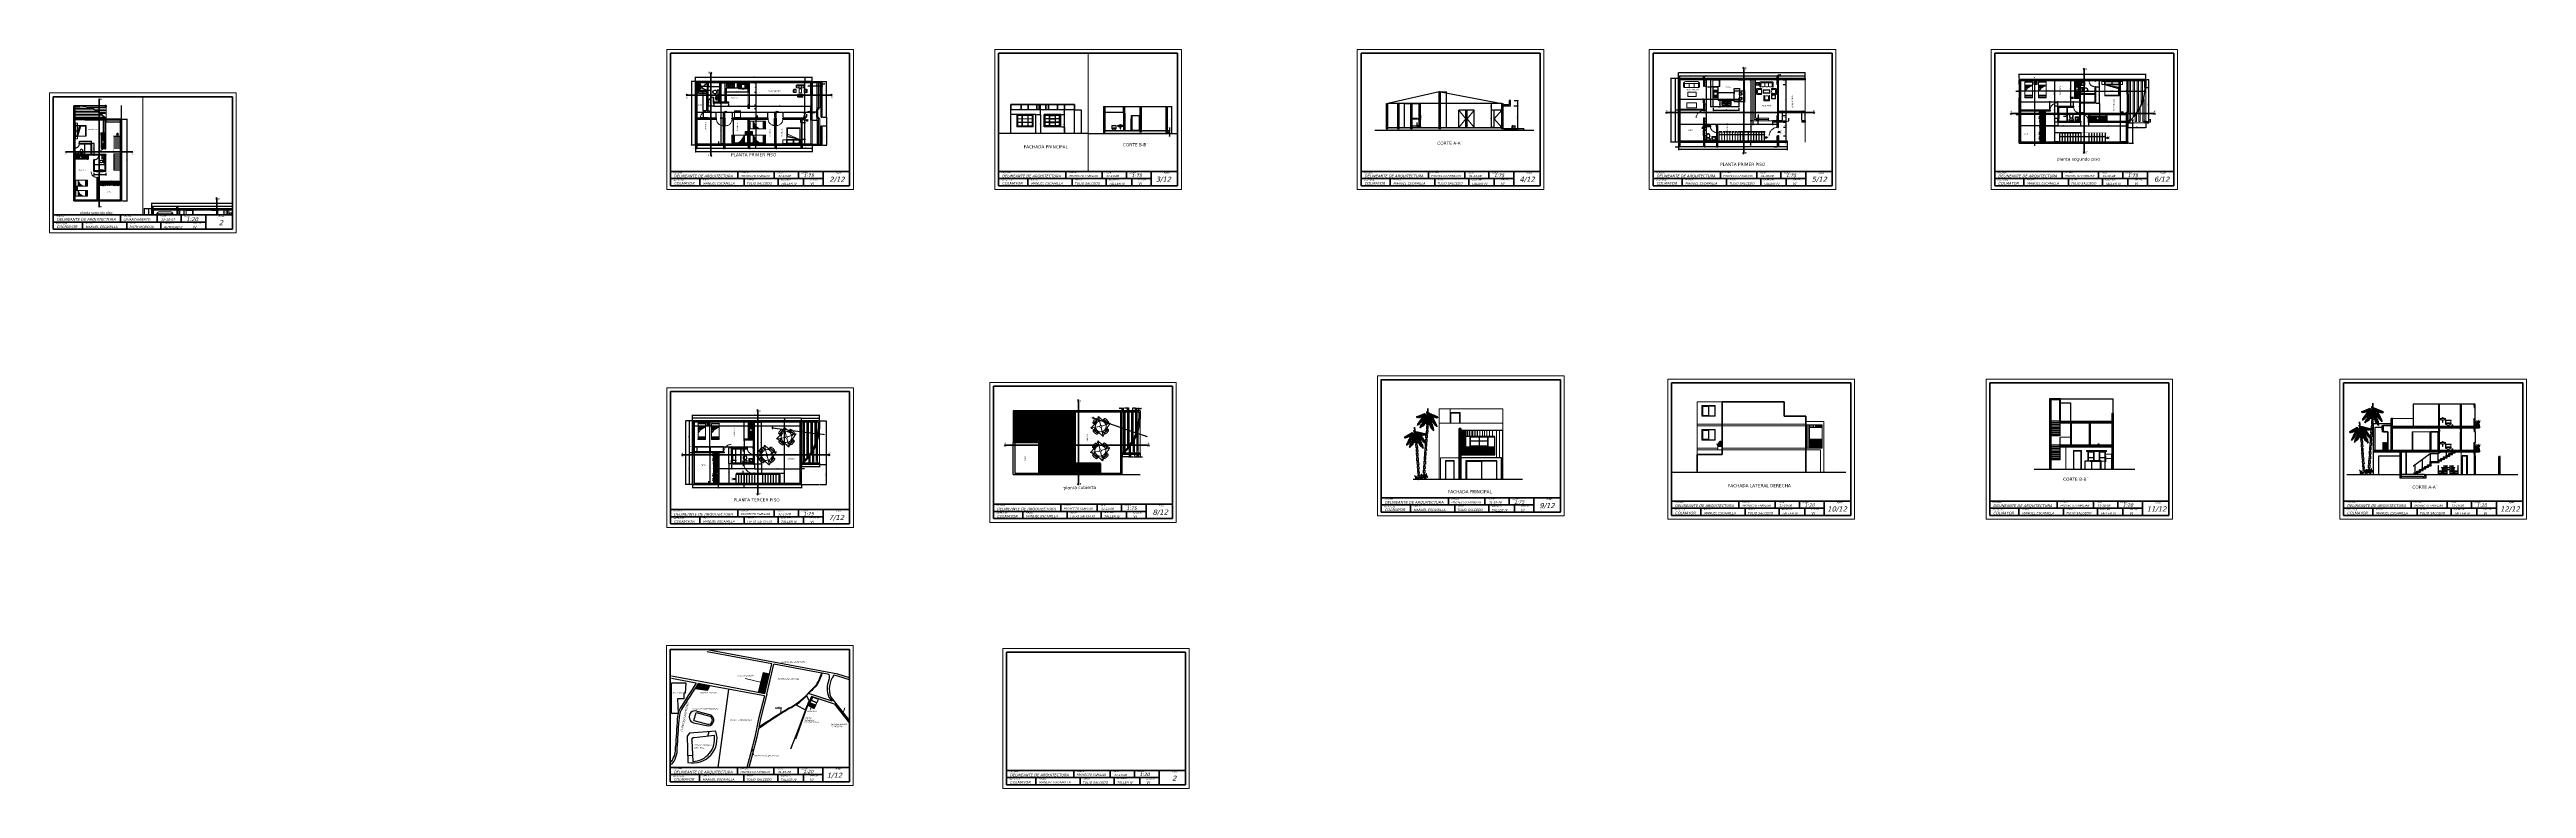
# Paper-space layout 'Presentación1' of a CAD drawing. Header units: millimetres. Extents: x 97.35 to 101.07, y 71.06 to 72.17.
# The model-space entities are those that its viewports show. They can reach past a viewport. Long polylines and large blocks are cut down to what shows.
import ezdxf

# ---------------------------------------------------------------- set-up
doc = ezdxf.new("R2010")
doc.units = ezdxf.units.MM
for name, pattern in [('ACAD_ISO03W100', [30, 12, -18]), ('ACAD_ISO14W100', [24, 12, -3, 0, -3, 0, -3, 0, -3]), ('HIDDEN', [0.375, 0.25, -0.125])]:
    doc.linetypes.add(name, pattern=pattern)
for name, color, linetype, lineweight in [('3pis.facha2', 50, 'Continuous', 13), ('3piso facha1', 240, 'Continuous', 18), ('accesorio de cocina', 240, 'Continuous', 15), ('achurado', 142, 'Continuous', 9), ('asceso ban', 64, 'Continuous', 20), ('balcon', 30, 'Continuous', 30), ('BORDE', 210, 'Continuous', 20), ('colet', 45, 'Continuous', 18), ('cota', 252, 'Continuous', 15), ('cotas 02', 132, 'Continuous', 13), ('escalera', 90, 'Continuous', 30), ('escalera . fren', 116, 'Continuous', 30), ('fach mas atras', 62, 'Continuous', 20), ('jardinera', 130, 'Continuous', 20), ('L. corte', 106, 'ACAD_ISO14W100', 80), ('letras', 132, 'Continuous', 70), ('lin curva', 223, 'Continuous', 13), ('lin. cubierta', 30, 'Continuous', 25), ('lineas', 30, 'Continuous', 53), ('marco', 54, 'Continuous', 25), ('MARGEN', 93, 'Continuous', 100), ('meson', 120, 'Continuous', 30), ('meson.atras', 50, 'Continuous', 18), ('MOBILIARIO', 132, 'Continuous', 20), ('muro adela', 202, 'Continuous', 30), ('muro adelante', 30, 'Continuous', 40), ('muro bajo', 202, 'Continuous', 25), ('muros', 20, 'Continuous', 30), ('nevera', 31, 'Continuous', 15), ('pergolas', 54, 'Continuous', 30), ('placa', 162, 'Continuous', 60), ('placa.plant', 64, 'Continuous', 20), ('pollo', 91, 'Continuous', 20), ('puerta . lejan', 64, 'Continuous', 13), ('punteada', 210, 'ACAD_ISO03W100', 13), ('purt.fachad', 32, 'Continuous', 25), ('textos', 116, 'Continuous', 40), ('titulos', 102, 'Continuous', 25), ('vaciao', 102, 'Continuous', 40), ('varanda', 240, 'Continuous', 25), ('vent. adela', 64, 'Continuous', 30), ('vent. atras', 52, 'Continuous', 20), ('ventana grafica', 142, 'Continuous', 9)]:
    doc.layers.add(name, color=color, linetype=linetype, lineweight=lineweight)
doc.layers.add('lin tierra', color=170, linetype='Continuous')
doc.layers.add('VERDE', color=3, linetype='Continuous')
doc.styles.get("Standard").update_dxf_attribs({"font": 'verdana.ttf'})
doc.dimstyles.new('cota 1.50', dxfattribs={"dimtxt": 0.08, "dimasz": 0.04, "dimexe": 0.05, "dimexo": 0.08, "dimgap": 0.025, "dimtad": 1, "dimdsep": 46, "dimtxsty": 'Standard', "dimblk": 'DOT', "dimcen": 2.5, "dimadec": 0, "dimazin": 0, "dimtm": 1e-09, "dimtfac": 1, "dimtmove": 0, "dimatfit": 3, "dimfxl": 1, "dimarcsym": 0})
doc.dimstyles.new('cota 1.75', dxfattribs={"dimtxt": 0.15, "dimasz": 0.072, "dimexe": 0.1005, "dimexo": 0.1685, "dimgap": 0.0525, "dimtad": 1, "dimdsep": 46, "dimtxsty": 'Standard', "dimcen": 2.5, "dimadec": 0, "dimazin": 0, "dimtfac": 1, "dimtmove": 0, "dimatfit": 3, "dimfxl": 1.25, "dimarcsym": 0})
pattern_1 = [(45, (51.794525, -10.70056), (-0.01999999997, 0.01999999997), [])]
pattern_2 = [(45, (51.268475, -10.70056), (-0.01999999997, 0.01999999997), [])]
pattern_3 = [(45, (51.268475, -10.700559), (-0.01499999997, 0.01499999997), [])]
pattern_4 = [(315, (-144.502835, 2596.903817), (0.01272792206, 0.01272792206), []), (315, (-144.502835, 2596.903457), (0.01272792206, 0.01272792206), [])]
pattern_5 = [(45, (25.16938, 6e-13), (-0.01499999997, 0.01499999997), [])]
pattern_6 = [(45, (51.268475, -8.00056), (-0.01999999997, 0.01999999997), [])]
pattern_7 = [(228.0128, (0.164592, 0.2286), (-1.82880155393, -2.05740252806), [0.03075489, -3.044745]), (184.9697, (0.144018, 0.20574), (2.743204437556, 0.228598386785), [0.05277645, -5.22486]), (132.5104, (0.09144, 0.201168), (2.28599833665, -2.51460245632), [0.03721338, -3.684123]), (267.2737, (0.002286, 0.144018), (0.228599007375, 4.5719985288), [0.04806045, -4.757976]), (292.8337, (0, 0.096012), (-1.143003244995, 2.743201559705), [0.04712706, -4.665582]), (357.2737, (0.018288, 0.052578), (-4.5719985288, 0.228599007375), [0.04806045, -4.757976]), (37.6942, (0.066294, 0.050292), (-2.97180187751, -2.28599796213), [0.06355746, -6.292179]), (72.2553, (0.116586, 0.089154), (1.600203200892, 5.029201458543), [0.0600048, -5.940477]), (121.4296, (0.134874, 0.146304), (-1.828800471174, 2.9717965044), [0.04822317, -4.774095]), (175.2364, (0.109728, 0.187452), (2.51459802477, -0.22859785464), [0.05505417, -2.697651]), (222.3974, (0.054864, 0.192024), (-2.743200082552, -2.514596728557), [0.07119702, -7.048512]), (138.8141, (0.2286, 0.141732), (-1.60019898068, 1.37159789014), [0.02430045, -2.405754]), (171.4692, (0.210312, 0.157734), (2.9717954636, -0.457201152004), [0.04623138, -4.576914]), (225, (0.1646, 0.1646), (-5e-17, -0.228599844), [0.03232881, -0.2909601]), (203.1986, (0.14859, 0.192024), (1.1430038543, 0.4572020047), [0.01740969, -1.723554]), (291.8014, (0.13259, 0.185166), (-0.2286001604, 0.6858004418), [0.02462094, -1.206432]), (30.9638, (0.141732, 0.162306), (0.6857992759, 0.4572003563), [0.0399888, -1.292967]), (161.5651, (0.17602, 0.18288), (0.4572002086, -0.22859966), [0.02891583, -0.693981]), (16.3895, (0, 0.185166), (2.28600126126, 0.6857985735), [0.04050792, -4.010292]), (70.3462, (0.038862, 0.196596), (-0.91439745198, -2.51459644397), [0.03398391, -3.364398]), (293.1986, (0.176022, 0.2286), (-0.4572020047, 1.1430038543), [0.0348192, -1.706148]), (343.6105, (0.189738, 0.196596), (-2.28600126126, 0.6857985735), [0.04050792, -4.010292]), (339.444, (0, 0.043434), (-1.1430014188, 0.45719944524), [0.03906315, -1.914093]), (294.7751, (0.036576, 0.029718), (-1.14299733633, 2.51459883235), [0.03273048, -3.240324]), (66.8014, (0.178308, 0), (0.4572020047, 1.1430038543), [0.0348192, -1.706148]), (17.354, (0.192024, 0.032004), (-2.97180016037, -0.9143986208), [0.03832047, -3.793716]), (69.444, (0.066294, 0), (-0.45719944524, -1.1430014188), [0.01953162, -1.933632]), (101.3099, (0.16459, 0), (-0.2285988717, 0.9143970715), [0.01165635, -1.15398]), (165.9638, (0.162306, 0.01143), (0.685800482, -0.2285996044), [0.04712706, -0.8954145]), (186.009, (0.116586, 0.02286), (2.285996629, 0.22859946617), [0.04367403, -4.323726]), (303.6901, (0.14173, 0.14173), (-0.2286000784, 0.457199559), [0.03296916, -0.7912602]), (353.1572, (0.16002, 0.1143), (3.8862016071, -0.45720204765), [0.05756013, -5.69844]), (60.9454, (0.21717, 0.107442), (-0.91439787292, -1.60019618498), [0.02353572, -2.330046]), (90, (0.2286, 0.12802), (-0.2286, 0.2286), [0.013716, -0.214884]), (120.2564, (0.112014, 0.029718), (0.91439806202, -1.60019919292), [0.03175803, -3.144051]), (48.0128, (0.096012, 0.05715), (1.82880155393, 2.05740252806), [0.06150987, -3.013992]), (0, (0.13716, 0.10287), (0.2286, 0.2286), [0.059436, -0.169164]), (325.3048, (0.196596, 0.10287), (-2.28599603919, 1.60020015214), [0.0361449, -3.578337]), (254.0546, (0.226314, 0.082296), (-0.22860058317, -0.9144021783), [0.03328461, -1.630953]), (207.646, (0.21717, 0.050292), (-4.34339847441, -2.286001437725), [0.05419305, -5.365125]), (175.4261, (0.169164, 0.025146), (-2.971800684427, 0.22859889401), [0.05733261, -5.675922]), (175.4261, (0.169164, 0.025146), (-2.971800684427, 0.22859889401), [0.05733261, -5.675922])]
pattern_8 = [(315, (-110.421163, 2645.373939), (0.01499999997, 0.01499999997), [])]
pattern_9 = [(228.0128, (0.109728, 0.1524), (-1.219201035954, -1.37160168537), [0.02050326, -2.02983]), (184.9697, (0.096012, 0.13716), (1.82880295837, 0.152398924523), [0.0351843, -3.48324]), (132.5104, (0.06096, 0.134112), (1.5239988911, -1.676401637548), [0.02480892, -2.456082]), (267.2737, (0.001524, 0.096012), (0.15239933825, 3.047999019202), [0.0320403, -3.171984]), (292.8337, (0, 0.064008), (-0.76200216333, 1.828801039803), [0.03141804, -3.110388]), (357.2737, (0.012192, 0.035052), (-3.047999019202, 0.15239933825), [0.0320403, -3.171984]), (37.6942, (0.044196, 0.033528), (-1.981201251674, -1.523998641419), [0.04237164, -4.194786]), (72.2553, (0.077724, 0.059436), (1.066802133928, 3.352800972362), [0.0400032, -3.960318]), (121.4296, (0.089916, 0.097536), (-1.219200314116, 1.981197669598), [0.03214878, -3.18273]), (175.2364, (0.073152, 0.124968), (1.67639868318, -0.15239856976), [0.03670278, -1.798434]), (222.3974, (0.036576, 0.128016), (-1.828800055034, -1.676397819038), [0.04746468, -4.699008]), (138.8141, (0.1524, 0.094488), (-1.06679932045, 0.91439859343), [0.0162003, -1.603836]), (171.4692, (0.140208, 0.105156), (1.981196975735, -0.304800768003), [0.03082092, -3.051276]), (225, (0.10973, 0.10973), (-3e-17, -0.152399896), [0.02155254, -0.1939734]), (203.1986, (0.09906, 0.128016), (0.76200256954, 0.30480133646), [0.01160646, -1.149036]), (291.8014, (0.088392, 0.123444), (-0.1524001069, 0.45720029452), [0.01641396, -0.804288]), (30.9638, (0.094488, 0.108204), (0.4571995173, 0.30480023752), [0.0266592, -0.861978]), (161.5651, (0.11735, 0.12192), (0.3048001391, -0.1523997733), [0.01927722, -0.462654]), (16.3895, (0, 0.123444), (1.52400084084, 0.457199049), [0.02700528, -2.673528]), (70.3462, (0.025908, 0.131064), (-0.60959830132, -1.67639762931), [0.02265594, -2.242932]), (293.1986, (0.117348, 0.1524), (-0.30480133646, 0.76200256954), [0.0232128, -1.137432]), (343.6105, (0.126492, 0.131064), (-1.52400084084, 0.457199049), [0.02700528, -2.673528]), (339.444, (0, 0.028956), (-0.76200094586, 0.30479963016), [0.0260421, -1.276062]), (294.7751, (0.024384, 0.019812), (-0.76199822422, 1.67639922157), [0.02182032, -2.160216]), (66.8014, (0.118872, 0), (0.30480133646, 0.76200256954), [0.0232128, -1.137432]), (17.354, (0.128016, 0.021336), (-1.98120010691, -0.609599080536), [0.02554698, -2.529144]), (69.444, (0.044196, 0), (-0.30479963016, -0.76200094586), [0.01302108, -1.289088]), (101.3099, (0.109728, 0), (-0.15239924777, 0.60959804765), [0.0077709, -0.76932]), (165.9638, (0.108204, 0.00762), (0.4572003213, -0.15239973625), [0.03141804, -0.596943]), (186.009, (0.077724, 0.01524), (1.523997752666, 0.152399644113), [0.02911602, -2.882484]), (303.6901, (0.09449, 0.09449), (-0.1524000523, 0.304799706), [0.02197944, -0.5275068]), (353.1572, (0.10668, 0.0762), (2.590801071399, -0.3048013651), [0.03837342, -3.79896]), (60.9454, (0.14478, 0.071628), (-0.60959858195, -1.06679745665), [0.01569048, -1.553364]), (90, (0.1524, 0.08534), (-0.1524, 0.1524), [0.009144, -0.143256]), (120.2564, (0.074676, 0.019812), (0.60959870801, -1.06679946195), [0.02117202, -2.096034]), (48.0128, (0.064008, 0.0381), (1.219201035954, 1.37160168537), [0.04100658, -2.009328]), (0, (0.09144, 0.06858), (0.1524, 0.1524), [0.039624, -0.112776]), (325.3048, (0.131064, 0.06858), (-1.523997359457, 1.06680010143), [0.0240966, -2.385558]), (254.0546, (0.150876, 0.054864), (-0.15240038878, -0.6096014522), [0.02218974, -1.087302]), (207.646, (0.14478, 0.033528), (-2.895598982941, -1.524000958483), [0.0361287, -3.57675]), (175.4261, (0.112776, 0.016764), (-1.981200456285, 0.152399262673), [0.03822174, -3.783948]), (175.4261, (0.112776, 0.016764), (-1.981200456285, 0.152399262673), [0.03822174, -3.783948])]

# ---------------------------------------------------------------- blocks, each defined once
blk = doc.blocks.new('*U88')
at = {"layer": 'nevera'}
for points in [[(895.174, 514.843), (895.874, 514.843), (895.874, 514.143), (895.174, 514.143)], [(895.906, 514.843), (895.935, 514.843), (895.935, 514.143), (895.906, 514.143)]]:
    blk.add_lwpolyline(points, close=True, dxfattribs=at)
blk = doc.blocks.new('*U20')
at = {"layer": 'MOBILIARIO'}
for p, q in [((841.582, 544.559), (841.582, 544.341)), ((841.639, 544.341), (841.582, 544.341)), ((841.601, 544.341), (841.601, 544.31)), ((842.17, 544.31), (841.601, 544.31)), ((841.639, 544.559), (841.639, 544.341)), ((842.132, 544.538), (841.639, 544.538)), ((842.094, 544.652), (841.677, 544.652)), ((842.132, 544.559), (842.132, 544.341)), ((842.189, 544.341), (842.132, 544.341)), ((842.17, 544.341), (842.17, 544.31)), ((842.189, 544.559), (842.189, 544.341)), ((841.096, 544.031), (841.096, 543.844)), ((841.189, 544.126), (841.407, 544.126)), ((841.189, 544.069), (841.407, 544.069)), ((841.21, 544.069), (841.21, 543.806)), ((841.407, 544.126), (841.407, 544.069)), ((841.407, 544.107), (841.438, 544.107)), ((841.438, 544.107), (841.438, 543.768)), ((842.372, 544.107), (842.341, 544.107)), ((842.341, 544.107), (842.341, 543.768)), ((842.372, 544.126), (842.372, 544.069)), ((842.59, 544.126), (842.372, 544.126)), ((842.59, 544.069), (842.372, 544.069)), ((842.569, 544.069), (842.569, 543.806)), ((842.683, 544.031), (842.683, 543.844)), ((841.189, 543.806), (841.407, 543.806)), ((841.189, 543.749), (841.407, 543.749)), ((841.407, 543.806), (841.407, 543.749)), ((841.407, 543.768), (841.438, 543.768)), ((841.44, 543.562), (841.496, 543.562)), ((841.44, 543.344), (841.44, 543.562)), ((841.458, 543.562), (841.458, 543.593)), ((841.458, 543.593), (842.313, 543.593)), ((841.496, 543.344), (841.496, 543.562)), ((841.743, 543.593), (841.743, 543.365)), ((842.028, 543.365), (842.028, 543.593)), ((842.275, 543.562), (842.332, 543.562)), ((842.275, 543.344), (842.275, 543.562)), ((842.313, 543.562), (842.313, 543.593)), ((842.332, 543.344), (842.332, 543.562)), ((842.372, 543.768), (842.341, 543.768)), ((842.372, 543.806), (842.372, 543.749)), ((842.59, 543.806), (842.372, 543.806)), ((842.59, 543.749), (842.372, 543.749)), ((841.496, 543.365), (842.275, 543.365)), ((841.534, 543.251), (842.237, 543.251))]:
    blk.add_line(p, q, dxfattribs=at)
blk.add_lwpolyline([(842.022, 543.695), (842.022, 544.165), (841.749, 544.165), (841.749, 543.695)], close=True, dxfattribs=at)
for centre, radius, start, end in [((841.61, 544.559), 0.0285, 0, 180), ((841.677, 544.576), 0.0759, 90, 172.2399), ((842.094, 544.576), 0.0759, 7.7601, 90), ((842.161, 544.559), 0.0285, 0, 180), ((841.172, 544.031), 0.0759, 97.7601, 180), ((841.189, 544.097), 0.0285, 90, 270), ((842.59, 544.097), 0.0285, 270, 90), ((842.607, 544.031), 0.0759, 0, 82.2399), ((841.172, 543.844), 0.0759, 180, 262.2399), ((841.189, 543.777), 0.0285, 90, 270), ((842.59, 543.777), 0.0285, 270, 90), ((842.607, 543.844), 0.0759, 277.7601, 0), ((841.468, 543.344), 0.0285, 180, 0), ((841.534, 543.327), 0.0759, 187.7601, 270), ((842.237, 543.327), 0.0759, 270, 352.2399), ((842.303, 543.344), 0.0285, 180, 0)]:
    blk.add_arc(centre, radius, start, end, dxfattribs=at)
blk = doc.blocks.new('lava mano de frent')
at = {"color": 5}
for p, q in [((842.565, 535.116), (842.507, 535.116)), ((842.521, 535.116), (842.521, 535.097)), ((842.551, 535.116), (842.551, 535.097)), ((842.596, 535.097), (842.596, 535.115)), ((842.644, 535.115), (842.596, 535.115)), ((842.637, 535.166), (842.603, 535.166)), ((842.644, 535.097), (842.644, 535.115)), ((842.746, 535.116), (842.688, 535.116)), ((842.702, 535.116), (842.702, 535.097)), ((842.731, 535.116), (842.731, 535.097)), ((842.308, 535.064), (842.308, 535.08)), ((842.62, 535.082), (842.309, 535.082)), ((842.62, 535.074), (842.335, 535.074)), ((842.62, 535.042), (842.343, 535.042)), ((842.369, 535.082), (842.62, 535.082)), ((842.392, 535.089), (842.39, 535.082)), ((842.398, 535.095), (842.392, 535.09)), ((842.392, 535.09), (842.392, 535.089)), ((842.405, 535.097), (842.398, 535.095)), ((842.419, 535.097), (842.405, 535.097)), ((842.62, 535.097), (842.419, 535.097)), ((842.529, 534.904), (842.62, 534.904)), ((842.529, 534.904), (842.529, 534.894)), ((842.712, 534.894), (842.529, 534.894)), ((842.551, 535.106), (842.596, 535.106)), ((842.6, 534.895), (842.6, 534.894)), ((842.6, 534.88), (842.6, 534.721)), ((842.822, 535.097), (842.62, 535.097)), ((842.62, 535.082), (842.933, 535.082)), ((842.62, 535.074), (842.905, 535.074)), ((842.62, 535.042), (842.897, 535.042)), ((842.712, 534.904), (842.62, 534.904)), ((842.64, 534.895), (842.64, 534.894)), ((842.64, 534.88), (842.64, 534.721)), ((842.644, 535.106), (842.702, 535.106)), ((842.712, 534.904), (842.712, 534.894)), ((842.835, 535.097), (842.822, 535.097)), ((842.842, 535.095), (842.835, 535.097)), ((842.848, 535.09), (842.842, 535.095)), ((842.849, 535.089), (842.848, 535.09)), ((842.85, 535.082), (842.849, 535.089)), ((842.933, 535.064), (842.933, 535.082)), ((842.6, 534.708), (842.6, 534.66)), ((842.64, 534.708), (842.64, 534.66))]:
    blk.add_line(p, q, dxfattribs=at)
for points in [[(842.644, 535.115), (842.596, 535.115), (842.589, 535.192), (842.653, 535.192)], [(842.644, 535.192), (842.598, 535.192), (842.605, 535.158), (842.635, 535.158)], [(842.646, 534.88), (842.646, 534.894), (842.594, 534.894), (842.594, 534.88)], [(842.646, 534.708), (842.646, 534.721), (842.594, 534.721), (842.594, 534.708)]]:
    blk.add_lwpolyline(points, close=True, dxfattribs=at)
for centre, radius, start, end in [((842.536, 535.116), 0.0287, 0, 180), ((842.717, 535.116), 0.0287, 0, 180), ((842.479, 535.064), 0.171, 173.8435, 196.797), ((842.278, 534.897), 0.16, 65.6481, 76.8642), ((842.354, 535.023), 0.0397, 192.5082, 250.0773), ((842.339, 535.063), 0.0115, 109.849, 177.812), ((842.479, 535.064), 0.151, 180, 185.9956), ((842.333, 534.956), 0.03, 42.5974, 75.9326), ((842.44, 535.055), 0.116, 222.5974, 269.2626), ((842.435, 534.919), 0.02, 66.0736, 80.065), ((842.602, 535.295), 0.391, 246.0736, 267.3541), ((842.619, 534.764), 0.03, 129.0652, 180), ((842.619, 534.764), 0.03, 180, 230.9348), ((842.619, 534.764), 0.03, 0, 45.3215), ((842.619, 534.764), 0.03, 314.6785, 0), ((842.638, 535.295), 0.391, 272.6459, 293.9264), ((842.805, 534.919), 0.02, 99.935, 113.9264), ((842.8, 535.055), 0.116, 270.7374, 317.4026), ((842.907, 534.956), 0.03, 104.0674, 137.4026), ((842.963, 534.897), 0.16, 103.1358, 114.3519), ((842.887, 535.023), 0.0397, 289.9227, 347.4918), ((842.901, 535.063), 0.0115, 2.188, 70.151), ((842.761, 535.064), 0.151, 354.0044, 0), ((842.761, 535.064), 0.171, 343.203, 0), ((842.62, 534.66), 0.02, 180, 0)]:
    blk.add_arc(centre, radius, start, end, dxfattribs=at)
blk = doc.blocks.new('*U94')
at = {"layer": 'cota'}
for p, q in [((841.152, 535.515), (840.527, 535.515)), ((840.527, 535.455), (840.527, 535.515)), ((840.542, 535.812), (840.542, 535.515)), ((840.542, 535.783), (840.631, 535.783)), ((840.631, 535.753), (840.542, 535.753)), ((841.107, 535.544), (840.571, 535.544)), ((840.571, 535.544), (840.571, 535.515)), ((840.631, 535.783), (840.631, 535.753)), ((841.107, 535.515), (841.107, 535.544)), ((841.137, 535.515), (841.137, 535.812)), ((841.152, 535.515), (841.152, 535.455)), ((841.152, 535.455), (840.527, 535.455)), ((840.958, 535.217), (840.72, 535.217)), ((840.72, 535.217), (840.72, 535.187)), ((840.75, 535.289), (840.75, 535.217)), ((840.78, 535.217), (840.78, 535.281)), ((840.899, 535.281), (840.899, 535.217)), ((840.929, 535.217), (840.929, 535.289)), ((840.958, 535.187), (840.958, 535.217))]:
    blk.add_line(p, q, dxfattribs=at)
for points in [[(841.152, 535.812), (841.152, 535.872), (840.527, 535.872), (840.527, 535.812)], [(841.018, 535.157), (841.018, 535.187), (840.661, 535.187), (840.661, 535.157)]]:
    blk.add_lwpolyline(points, close=True, dxfattribs=at)
blk.add_arc((840.839, 535.614), 0.337, 208.0725, 331.9275, dxfattribs=at)
blk = doc.blocks.new('cama 6')
for p, q in [((-1.139, 1.086), (-1.139, 0.086)), ((0.961, 1.086), (-1.139, 1.086)), ((-1.089, 1.086), (-1.089, 0.086)), ((-0.939, 1.086), (-0.939, 0.086)), ((-0.909, 1.086), (-0.909, 0.086)), ((-0.809, 1.086), (-0.809, 0.086)), ((-0.066, 0.997), (-0.242, 1.032)), ((-0.242, 1.032), (0.077, 0.797)), ((0.064, 1.077), (0.033, 1.035)), ((0.064, 1.077), (0.566, 1.076)), ((0.487, 0.081), (0.064, 1.077)), ((0.094, 1.007), (0.512, 1.006)), ((0.106, 0.977), (0.511, 0.976)), ((0.136, 0.907), (0.51, 0.906)), ((0.509, 0.187), (0.511, 0.987)), ((0.911, 0.186), (0.911, 0.986)), ((0.961, 0.086), (0.961, 1.086)), ((0.116, 0.76), (0.487, 0.081)), ((0.149, 0.877), (0.51, 0.876)), ((0.179, 0.807), (0.51, 0.806)), ((0.191, 0.777), (0.51, 0.776)), ((0.221, 0.707), (0.51, 0.706)), ((0.234, 0.677), (0.51, 0.676)), ((0.264, 0.607), (0.51, 0.606)), ((0.278, 0.576), (0.51, 0.576)), ((0.306, 0.506), (0.51, 0.506)), ((0.319, 0.476), (0.51, 0.476)), ((-1.139, 0.086), (0.961, 0.086)), ((0.351, 0.4), (0.51, 0.4)), ((0.364, 0.37), (0.509, 0.37)), ((0.394, 0.3), (0.509, 0.3)), ((0.407, 0.27), (0.509, 0.27)), ((0.436, 0.2), (0.509, 0.2)), ((0.449, 0.17), (0.511, 0.17)), ((0.91, 0.086), (0.911, 0.186))]:
    blk.add_line(p, q)
for points in [[(0.947, -0.392), (0.594, -0.392), (0.594, 0.04), (0.947, 0.04)], [(0.911, -0.356), (0.63, -0.356), (0.63, 0.004), (0.911, 0.004)]]:
    blk.add_lwpolyline(points, close=True)
for centre, radius in [((-1.114, 1.061), 0.035), ((0.935, 1.058), 0.035), ((-1.116, 0.118), 0.035), ((0.934, 0.114), 0.035), ((0.76, -0.152), 0.0786), ((0.76, -0.152), 0.0393)]:
    blk.add_circle(centre, radius)
for centre, radius, start, end in [((-0.047, 1.096), 0.1, 258.9623, 322.9899), ((0.611, 0.987), 0.1, 96.3193, 179.9006), ((0.811, 0.986), 0.1, 359.9006, 85.8636), ((-0.041, 0.636), 0.2, 38.1597, 53.6758), ((0.61, 0.187), 0.101, 180.1459, 269.3088), ((0.808, 0.189), 0.103, 270.7129, 358.4488)]:
    blk.add_arc(centre, radius, start, end)
blk = doc.blocks.new('*U27')
at = {"layer": 'cota', "xscale": 0.8571415078527025, "yscale": 0.8571415078527025, "zscale": 0.8571415078527025, "rotation": 270}
blk.add_blockref('cama 6', (885.381, 513.066), dxfattribs=at)
blk = doc.blocks.new('*U14')
at = {"layer": 'nevera'}
for points in [[(895.843, 514.843), (895.814, 514.843), (895.814, 514.143), (895.843, 514.143)], [(896.574, 514.843), (895.874, 514.843), (895.874, 514.143), (896.574, 514.143)]]:
    blk.add_lwpolyline(points, close=True, dxfattribs=at)
blk = doc.blocks.new('_Dot')
at = {"color": 0, "linetype": 'ByBlock', "lineweight": -2}
blk.add_line((-0.5, 0), (-1, 0), dxfattribs=at)
at = {"color": 0, "linetype": 'ByBlock', "const_width": 0.5}
blk.add_lwpolyline([(-0.25, 0, 1), (0.25, 0, 1)], format="xyb", close=True, dxfattribs=at)
blk = doc.blocks.new('*D34')
at = {"layer": 'cotas 02', "color": 0, "lineweight": -2, "transparency": 16777216}
for p, q in [((1158.637, 1370.441), (1158.637, 1370.877)), ((1171.737, 1370.827), (1158.677, 1370.827)), ((1171.777, 1370.441), (1171.777, 1370.877))]:
    blk.add_line(p, q, dxfattribs=at)
at = {"layer": 'Defpoints', "color": 0, "transparency": 16777216}
for p in [(1158.637, 1370.827), (1158.637, 1370.361), (1171.777, 1370.361)]:
    blk.add_point(p, dxfattribs=at)
at = {"layer": 'cotas 02', "color": 0, "lineweight": -2, "transparency": 16777216, "xscale": 0.03999999999999999, "yscale": 0.03999999999999999, "zscale": 0.03999999999999999, "rotation": 180}
blk.add_blockref('_Dot', (1158.637, 1370.827), dxfattribs=at)
at = {"layer": 'cotas 02', "color": 0, "lineweight": -2, "transparency": 16777216, "xscale": 0.03999999999999999, "yscale": 0.03999999999999999, "zscale": 0.03999999999999999}
blk.add_blockref('_Dot', (1171.777, 1370.827), dxfattribs=at)
at = {"layer": 'cotas 02', "color": 0, "transparency": 16777216, "insert": (1165.207, 1370.894), "char_height": 0.08, "attachment_point": 5}
blk.add_mtext('13.14', dxfattribs=at)
blk = doc.blocks.new('*D35')
at = {"layer": 'cotas 02', "color": 0, "lineweight": -2, "transparency": 16777216}
for p, q in [((1158.557, 1370.361), (1158.16, 1370.361)), ((1158.21, 1370.321), (1158.21, 1363.241)), ((1158.557, 1363.201), (1158.16, 1363.201))]:
    blk.add_line(p, q, dxfattribs=at)
at = {"layer": 'Defpoints', "color": 0, "transparency": 16777216}
for p in [(1158.637, 1370.361), (1158.21, 1363.201), (1158.637, 1363.201)]:
    blk.add_point(p, dxfattribs=at)
at = {"layer": 'cotas 02', "color": 0, "lineweight": -2, "transparency": 16777216, "xscale": 0.03999999999999999, "yscale": 0.03999999999999999, "zscale": 0.03999999999999999}
for p, rotation in [((1158.21, 1370.361), 90), ((1158.21, 1363.201), 270)]:
    blk.add_blockref('_Dot', p, dxfattribs=dict(at, rotation=rotation))
at = {"layer": 'cotas 02', "color": 0, "transparency": 16777216, "insert": (1158.144, 1366.781), "char_height": 0.08, "attachment_point": 5, "rotation": 90}
blk.add_mtext('7.16', dxfattribs=at)
blk = doc.blocks.new('*D36')
at = {"layer": 'cotas 02', "color": 0, "lineweight": -2, "transparency": 16777216}
for p, q in [((1165.283, 1370.211), (1165.475, 1370.211)), ((1165.425, 1370.171), (1165.425, 1369.221)), ((1165.283, 1369.181), (1165.475, 1369.181))]:
    blk.add_line(p, q, dxfattribs=at)
at = {"layer": 'Defpoints', "color": 0, "transparency": 16777216}
for p in [(1165.203, 1370.211), (1165.203, 1369.181), (1165.425, 1369.181)]:
    blk.add_point(p, dxfattribs=at)
at = {"layer": 'cotas 02', "color": 0, "lineweight": -2, "transparency": 16777216, "xscale": 0.03999999999999999, "yscale": 0.03999999999999999, "zscale": 0.03999999999999999}
for p, rotation in [((1165.425, 1370.211), 90), ((1165.425, 1369.181), 270)]:
    blk.add_blockref('_Dot', p, dxfattribs=dict(at, rotation=rotation))
at = {"layer": 'cotas 02', "color": 0, "transparency": 16777216, "insert": (1165.359, 1369.696), "char_height": 0.08, "attachment_point": 5, "rotation": 90}
blk.add_mtext('1.03', dxfattribs=at)
blk = doc.blocks.new('*D37')
at = {"layer": 'cotas 02', "color": 0, "lineweight": -2, "transparency": 16777216}
for p, q in [((1165.283, 1369.181), (1165.475, 1369.181)), ((1165.425, 1369.141), (1165.425, 1367.771)), ((1165.283, 1367.731), (1165.475, 1367.731))]:
    blk.add_line(p, q, dxfattribs=at)
at = {"layer": 'Defpoints', "color": 0, "transparency": 16777216}
for p in [(1165.203, 1369.181), (1165.203, 1367.731), (1165.425, 1367.731)]:
    blk.add_point(p, dxfattribs=at)
at = {"layer": 'cotas 02', "color": 0, "lineweight": -2, "transparency": 16777216, "xscale": 0.03999999999999999, "yscale": 0.03999999999999999, "zscale": 0.03999999999999999}
for p, rotation in [((1165.425, 1369.181), 90), ((1165.425, 1367.731), 270)]:
    blk.add_blockref('_Dot', p, dxfattribs=dict(at, rotation=rotation))
at = {"layer": 'cotas 02', "color": 0, "transparency": 16777216, "insert": (1165.359, 1368.456), "char_height": 0.08, "attachment_point": 5, "rotation": 90}
blk.add_mtext('1.45', dxfattribs=at)
blk = doc.blocks.new('*D38')
at = {"layer": 'cotas 02', "color": 0, "lineweight": -2, "transparency": 16777216}
for p, q in [((1165.283, 1367.731), (1165.475, 1367.731)), ((1165.425, 1367.691), (1165.425, 1367.381)), ((1165.283, 1367.341), (1165.475, 1367.341))]:
    blk.add_line(p, q, dxfattribs=at)
at = {"layer": 'Defpoints', "color": 0, "transparency": 16777216}
for p in [(1165.203, 1367.731), (1165.203, 1367.341), (1165.425, 1367.341)]:
    blk.add_point(p, dxfattribs=at)
at = {"layer": 'cotas 02', "color": 0, "lineweight": -2, "transparency": 16777216, "xscale": 0.03999999999999999, "yscale": 0.03999999999999999, "zscale": 0.03999999999999999}
for p, rotation in [((1165.425, 1367.731), 90), ((1165.425, 1367.341), 270)]:
    blk.add_blockref('_Dot', p, dxfattribs=dict(at, rotation=rotation))
at = {"layer": 'cotas 02', "color": 0, "transparency": 16777216, "insert": (1165.359, 1367.536), "char_height": 0.08, "attachment_point": 5, "rotation": 90}
blk.add_mtext('0.39', dxfattribs=at)
blk = doc.blocks.new('*D39')
at = {"layer": 'cotas 02', "color": 0, "lineweight": -2, "transparency": 16777216}
for p, q in [((1165.283, 1367.341), (1165.475, 1367.341)), ((1165.425, 1367.301), (1165.425, 1366.301)), ((1165.505, 1366.261), (1165.475, 1366.261))]:
    blk.add_line(p, q, dxfattribs=at)
at = {"layer": 'Defpoints', "color": 0, "transparency": 16777216}
for p in [(1165.203, 1367.341), (1165.425, 1366.261), (1165.425, 1366.261)]:
    blk.add_point(p, dxfattribs=at)
at = {"layer": 'cotas 02', "color": 0, "lineweight": -2, "transparency": 16777216, "xscale": 0.03999999999999999, "yscale": 0.03999999999999999, "zscale": 0.03999999999999999}
for p, rotation in [((1165.425, 1367.341), 90), ((1165.425, 1366.261), 270)]:
    blk.add_blockref('_Dot', p, dxfattribs=dict(at, rotation=rotation))
at = {"layer": 'cotas 02', "color": 0, "transparency": 16777216, "insert": (1165.359, 1366.801), "char_height": 0.08, "attachment_point": 5, "rotation": 90}
blk.add_mtext('1.08', dxfattribs=at)
blk = doc.blocks.new('*D41')
at = {"layer": 'cotas 02', "color": 0, "lineweight": -2, "transparency": 16777216}
for p, q in [((1161.586, 1370.211), (1161.987, 1370.211)), ((1161.937, 1370.171), (1161.937, 1368.131)), ((1161.857, 1368.091), (1161.887, 1368.091))]:
    blk.add_line(p, q, dxfattribs=at)
at = {"layer": 'Defpoints', "color": 0, "transparency": 16777216}
for p in [(1161.506, 1370.211), (1161.937, 1368.091), (1161.937, 1368.091)]:
    blk.add_point(p, dxfattribs=at)
at = {"layer": 'cotas 02', "color": 0, "lineweight": -2, "transparency": 16777216, "xscale": 0.03999999999999999, "yscale": 0.03999999999999999, "zscale": 0.03999999999999999}
for p, rotation in [((1161.937, 1370.211), 90), ((1161.937, 1368.091), 270)]:
    blk.add_blockref('_Dot', p, dxfattribs=dict(at, rotation=rotation))
at = {"layer": 'cotas 02', "color": 0, "transparency": 16777216, "insert": (1161.872, 1369.151), "char_height": 0.08, "attachment_point": 5, "rotation": 90}
blk.add_mtext('2.12', dxfattribs=at)
blk = doc.blocks.new('*D42')
at = {"layer": 'cotas 02', "color": 0, "lineweight": -2, "transparency": 16777216}
for p, q in [((1161.294, 1368.079), (1161.294, 1368.364)), ((1161.506, 1368.016), (1161.294, 1368.079)), ((1161.426, 1368.091), (1161.456, 1368.091)), ((1161.506, 1368.051), (1161.506, 1367.981)), ((1161.426, 1367.941), (1161.456, 1367.941))]:
    blk.add_line(p, q, dxfattribs=at)
at = {"layer": 'Defpoints', "color": 0, "transparency": 16777216}
for p in [(1161.506, 1368.091), (1161.506, 1367.941), (1161.506, 1367.941)]:
    blk.add_point(p, dxfattribs=at)
at = {"layer": 'cotas 02', "color": 0, "lineweight": -2, "transparency": 16777216, "xscale": 0.03999999999999999, "yscale": 0.03999999999999999, "zscale": 0.03999999999999999}
for p, rotation in [((1161.506, 1368.091), 90), ((1161.506, 1367.941), 270)]:
    blk.add_blockref('_Dot', p, dxfattribs=dict(at, rotation=rotation))
at = {"layer": 'cotas 02', "color": 0, "transparency": 16777216, "insert": (1161.227, 1368.222), "char_height": 0.08, "attachment_point": 5, "rotation": 90}
blk.add_mtext('0.15', dxfattribs=at)
blk = doc.blocks.new('*D43')
at = {"layer": 'cotas 02', "color": 0, "lineweight": -2, "transparency": 16777216}
for p, q in [((1161.426, 1367.941), (1161.456, 1367.941)), ((1161.506, 1367.901), (1161.506, 1366.301)), ((1161.426, 1366.261), (1161.456, 1366.261))]:
    blk.add_line(p, q, dxfattribs=at)
at = {"layer": 'Defpoints', "color": 0, "transparency": 16777216}
for p in [(1161.506, 1367.941), (1161.506, 1366.261), (1161.506, 1366.261)]:
    blk.add_point(p, dxfattribs=at)
at = {"layer": 'cotas 02', "color": 0, "lineweight": -2, "transparency": 16777216, "xscale": 0.03999999999999999, "yscale": 0.03999999999999999, "zscale": 0.03999999999999999}
for p, rotation in [((1161.506, 1367.941), 90), ((1161.506, 1366.261), 270)]:
    blk.add_blockref('_Dot', p, dxfattribs=dict(at, rotation=rotation))
at = {"layer": 'cotas 02', "color": 0, "transparency": 16777216, "insert": (1161.439, 1367.101), "char_height": 0.08, "attachment_point": 5, "rotation": 90}
blk.add_mtext('1.68', dxfattribs=at)
blk = doc.blocks.new('*D44')
at = {"layer": 'cotas 02', "color": 0, "lineweight": -2, "transparency": 16777216}
for p, q in [((1161.294, 1363.339), (1161.294, 1363.624)), ((1161.506, 1363.276), (1161.294, 1363.339)), ((1161.426, 1363.351), (1161.456, 1363.351)), ((1161.426, 1363.201), (1161.456, 1363.201)), ((1161.506, 1363.311), (1161.506, 1363.241))]:
    blk.add_line(p, q, dxfattribs=at)
at = {"layer": 'Defpoints', "color": 0, "transparency": 16777216}
for p in [(1161.506, 1363.351), (1161.506, 1363.201), (1161.506, 1363.201)]:
    blk.add_point(p, dxfattribs=at)
at = {"layer": 'cotas 02', "color": 0, "lineweight": -2, "transparency": 16777216, "xscale": 0.03999999999999999, "yscale": 0.03999999999999999, "zscale": 0.03999999999999999}
for p, rotation in [((1161.506, 1363.351), 90), ((1161.506, 1363.201), 270)]:
    blk.add_blockref('_Dot', p, dxfattribs=dict(at, rotation=rotation))
at = {"layer": 'cotas 02', "color": 0, "transparency": 16777216, "insert": (1161.227, 1363.482), "char_height": 0.08, "attachment_point": 5, "rotation": 90}
blk.add_mtext('0.15', dxfattribs=at)
blk = doc.blocks.new('*D45')
at = {"layer": 'cotas 02', "color": 0, "lineweight": -2, "transparency": 16777216}
for p, q in [((1161.717, 1366.261), (1161.456, 1366.261)), ((1161.506, 1366.221), (1161.506, 1363.391)), ((1161.717, 1363.351), (1161.456, 1363.351))]:
    blk.add_line(p, q, dxfattribs=at)
at = {"layer": 'Defpoints', "color": 0, "transparency": 16777216}
for p in [(1161.797, 1366.261), (1161.506, 1363.351), (1161.797, 1363.351)]:
    blk.add_point(p, dxfattribs=at)
at = {"layer": 'cotas 02', "color": 0, "lineweight": -2, "transparency": 16777216, "xscale": 0.03999999999999999, "yscale": 0.03999999999999999, "zscale": 0.03999999999999999}
for p, rotation in [((1161.506, 1366.261), 90), ((1161.506, 1363.351), 270)]:
    blk.add_blockref('_Dot', p, dxfattribs=dict(at, rotation=rotation))
at = {"layer": 'cotas 02', "color": 0, "transparency": 16777216, "insert": (1161.439, 1364.806), "char_height": 0.08, "attachment_point": 5, "rotation": 90}
blk.add_mtext('2.91', dxfattribs=at)
blk = doc.blocks.new('*D46')
at = {"layer": 'cotas 02', "color": 0, "lineweight": -2, "transparency": 16777216}
for p, q in [((1165.638, 1366.249), (1165.638, 1366.534)), ((1165.425, 1366.186), (1165.638, 1366.249)), ((1165.425, 1366.221), (1165.425, 1366.151)), ((1165.505, 1366.261), (1165.475, 1366.261)), ((1165.492, 1366.111), (1165.475, 1366.111))]:
    blk.add_line(p, q, dxfattribs=at)
at = {"layer": 'Defpoints', "color": 0, "transparency": 16777216}
for p in [(1165.412, 1366.111), (1165.425, 1366.261), (1165.425, 1366.111)]:
    blk.add_point(p, dxfattribs=at)
at = {"layer": 'cotas 02', "color": 0, "lineweight": -2, "transparency": 16777216, "xscale": 0.03999999999999999, "yscale": 0.03999999999999999, "zscale": 0.03999999999999999}
for p, rotation in [((1165.425, 1366.261), 90), ((1165.425, 1366.111), 270)]:
    blk.add_blockref('_Dot', p, dxfattribs=dict(at, rotation=rotation))
at = {"layer": 'cotas 02', "color": 0, "transparency": 16777216, "insert": (1165.571, 1366.392), "char_height": 0.08, "attachment_point": 5, "rotation": 90}
blk.add_mtext('0.15', dxfattribs=at)
blk = doc.blocks.new('*D47')
at = {"layer": 'cotas 02', "color": 0, "lineweight": -2, "transparency": 16777216}
for p, q in [((1165.492, 1366.111), (1165.475, 1366.111)), ((1165.425, 1366.071), (1165.425, 1363.391)), ((1165.358, 1363.351), (1165.375, 1363.351))]:
    blk.add_line(p, q, dxfattribs=at)
at = {"layer": 'Defpoints', "color": 0, "transparency": 16777216}
for p in [(1165.412, 1366.111), (1165.425, 1363.351), (1165.438, 1363.351)]:
    blk.add_point(p, dxfattribs=at)
at = {"layer": 'cotas 02', "color": 0, "lineweight": -2, "transparency": 16777216, "xscale": 0.03999999999999999, "yscale": 0.03999999999999999, "zscale": 0.03999999999999999}
for p, rotation in [((1165.425, 1366.111), 90), ((1165.425, 1363.351), 270)]:
    blk.add_blockref('_Dot', p, dxfattribs=dict(at, rotation=rotation))
at = {"layer": 'cotas 02', "color": 0, "transparency": 16777216, "insert": (1165.359, 1364.731), "char_height": 0.08, "attachment_point": 5, "rotation": 90}
blk.add_mtext('2.76', dxfattribs=at)
blk = doc.blocks.new('*D48')
at = {"layer": 'cotas 02', "color": 0, "lineweight": -2, "transparency": 16777216}
for p, q in [((1165.358, 1363.351), (1165.375, 1363.351)), ((1165.425, 1363.311), (1165.425, 1363.241)), ((1165.425, 1362.852), (1165.425, 1363.201)), ((1165.503, 1363.201), (1165.475, 1363.201))]:
    blk.add_line(p, q, dxfattribs=at)
at = {"layer": 'Defpoints', "color": 0, "transparency": 16777216}
for p in [(1165.423, 1363.201), (1165.425, 1363.201), (1165.438, 1363.351)]:
    blk.add_point(p, dxfattribs=at)
at = {"layer": 'cotas 02', "color": 0, "lineweight": -2, "transparency": 16777216, "xscale": 0.03999999999999999, "yscale": 0.03999999999999999, "zscale": 0.03999999999999999}
for p, rotation in [((1165.425, 1363.351), 90), ((1165.425, 1363.201), 270)]:
    blk.add_blockref('_Dot', p, dxfattribs=dict(at, rotation=rotation))
at = {"layer": 'cotas 02', "color": 0, "transparency": 16777216, "insert": (1165.359, 1362.994), "char_height": 0.08, "attachment_point": 5, "rotation": 90}
blk.add_mtext('0.15', dxfattribs=at)
blk = doc.blocks.new('*D49')
at = {"layer": 'cotas 02', "color": 0, "lineweight": -2, "transparency": 16777216}
for p, q in [((1171.627, 1366.881), (1171.627, 1366.83)), ((1171.667, 1366.88), (1171.737, 1366.88)), ((1171.777, 1366.881), (1171.777, 1366.83)), ((1171.777, 1366.88), (1172.102, 1366.88))]:
    blk.add_line(p, q, dxfattribs=at)
at = {"layer": 'Defpoints', "color": 0, "transparency": 16777216}
for p in [(1171.627, 1366.961), (1171.627, 1366.88), (1171.777, 1366.961)]:
    blk.add_point(p, dxfattribs=at)
at = {"layer": 'cotas 02', "color": 0, "lineweight": -2, "transparency": 16777216, "xscale": 0.03999999999999999, "yscale": 0.03999999999999999, "zscale": 0.03999999999999999, "rotation": 180}
blk.add_blockref('_Dot', (1171.627, 1366.88), dxfattribs=at)
at = {"layer": 'cotas 02', "color": 0, "lineweight": -2, "transparency": 16777216, "xscale": 0.03999999999999999, "yscale": 0.03999999999999999, "zscale": 0.03999999999999999}
blk.add_blockref('_Dot', (1171.777, 1366.88), dxfattribs=at)
at = {"layer": 'cotas 02', "color": 0, "transparency": 16777216, "insert": (1171.96, 1366.947), "char_height": 0.08, "attachment_point": 5}
blk.add_mtext('0.15', dxfattribs=at)
blk = doc.blocks.new('*D50')
at = {"layer": 'cotas 02', "color": 0, "lineweight": -2, "transparency": 16777216}
for p, q in [((1170.767, 1366.966), (1170.767, 1366.82)), ((1171.587, 1366.87), (1170.807, 1366.87)), ((1171.627, 1366.881), (1171.627, 1366.82))]:
    blk.add_line(p, q, dxfattribs=at)
at = {"layer": 'Defpoints', "color": 0, "transparency": 16777216}
for p in [(1170.767, 1367.046), (1170.767, 1366.87), (1171.627, 1366.961)]:
    blk.add_point(p, dxfattribs=at)
at = {"layer": 'cotas 02', "color": 0, "lineweight": -2, "transparency": 16777216, "xscale": 0.03999999999999999, "yscale": 0.03999999999999999, "zscale": 0.03999999999999999, "rotation": 180}
blk.add_blockref('_Dot', (1170.767, 1366.87), dxfattribs=at)
at = {"layer": 'cotas 02', "color": 0, "lineweight": -2, "transparency": 16777216, "xscale": 0.03999999999999999, "yscale": 0.03999999999999999, "zscale": 0.03999999999999999}
blk.add_blockref('_Dot', (1171.627, 1366.87), dxfattribs=at)
at = {"layer": 'cotas 02', "color": 0, "transparency": 16777216, "insert": (1171.197, 1366.936), "char_height": 0.08, "attachment_point": 5}
blk.add_mtext('0.86', dxfattribs=at)
blk = doc.blocks.new('*D51')
at = {"layer": 'cotas 02', "color": 0, "lineweight": -2, "transparency": 16777216}
for p, q in [((1168.517, 1366.341), (1168.517, 1366.92)), ((1170.727, 1366.87), (1168.557, 1366.87)), ((1170.767, 1366.966), (1170.767, 1366.82))]:
    blk.add_line(p, q, dxfattribs=at)
at = {"layer": 'Defpoints', "color": 0, "transparency": 16777216}
for p in [(1168.517, 1366.87), (1170.767, 1367.046), (1168.517, 1366.261)]:
    blk.add_point(p, dxfattribs=at)
at = {"layer": 'cotas 02', "color": 0, "lineweight": -2, "transparency": 16777216, "xscale": 0.03999999999999999, "yscale": 0.03999999999999999, "zscale": 0.03999999999999999, "rotation": 180}
blk.add_blockref('_Dot', (1168.517, 1366.87), dxfattribs=at)
at = {"layer": 'cotas 02', "color": 0, "lineweight": -2, "transparency": 16777216, "xscale": 0.03999999999999999, "yscale": 0.03999999999999999, "zscale": 0.03999999999999999}
blk.add_blockref('_Dot', (1170.767, 1366.87), dxfattribs=at)
at = {"layer": 'cotas 02', "color": 0, "transparency": 16777216, "insert": (1169.642, 1366.936), "char_height": 0.08, "attachment_point": 5}
blk.add_mtext('2.25', dxfattribs=at)
blk = doc.blocks.new('*D52')
at = {"layer": 'cotas 02', "color": 0, "lineweight": -2, "transparency": 16777216}
for p, q in [((1167.717, 1366.341), (1167.717, 1366.92)), ((1168.477, 1366.87), (1167.757, 1366.87)), ((1168.517, 1366.341), (1168.517, 1366.92))]:
    blk.add_line(p, q, dxfattribs=at)
at = {"layer": 'Defpoints', "color": 0, "transparency": 16777216}
for p in [(1167.717, 1366.87), (1167.717, 1366.261), (1168.517, 1366.261)]:
    blk.add_point(p, dxfattribs=at)
at = {"layer": 'cotas 02', "color": 0, "lineweight": -2, "transparency": 16777216, "xscale": 0.03999999999999999, "yscale": 0.03999999999999999, "zscale": 0.03999999999999999, "rotation": 180}
blk.add_blockref('_Dot', (1167.717, 1366.87), dxfattribs=at)
at = {"layer": 'cotas 02', "color": 0, "lineweight": -2, "transparency": 16777216, "xscale": 0.03999999999999999, "yscale": 0.03999999999999999, "zscale": 0.03999999999999999}
blk.add_blockref('_Dot', (1168.517, 1366.87), dxfattribs=at)
at = {"layer": 'cotas 02', "color": 0, "transparency": 16777216, "insert": (1168.117, 1366.936), "char_height": 0.08, "attachment_point": 5}
blk.add_mtext('0.8', dxfattribs=at)
blk = doc.blocks.new('*D53')
at = {"layer": 'cotas 02', "color": 0, "lineweight": -2, "transparency": 16777216}
for p, q in [((1167.557, 1366.87), (1167.517, 1366.87)), ((1167.597, 1366.341), (1167.597, 1366.92)), ((1167.717, 1366.87), (1167.597, 1366.87)), ((1167.717, 1366.87), (1167.597, 1366.87)), ((1167.657, 1366.87), (1167.696, 1366.999)), ((1167.696, 1366.999), (1167.982, 1366.999)), ((1167.717, 1366.341), (1167.717, 1366.92)), ((1167.757, 1366.87), (1167.797, 1366.87))]:
    blk.add_line(p, q, dxfattribs=at)
at = {"layer": 'Defpoints', "color": 0, "transparency": 16777216}
for p in [(1167.597, 1366.87), (1167.597, 1366.261), (1167.717, 1366.261)]:
    blk.add_point(p, dxfattribs=at)
at = {"layer": 'cotas 02', "color": 0, "lineweight": -2, "transparency": 16777216, "xscale": 0.03999999999999999, "yscale": 0.03999999999999999, "zscale": 0.03999999999999999}
blk.add_blockref('_Dot', (1167.597, 1366.87), dxfattribs=at)
at = {"layer": 'cotas 02', "color": 0, "lineweight": -2, "transparency": 16777216, "xscale": 0.03999999999999999, "yscale": 0.03999999999999999, "zscale": 0.03999999999999999, "rotation": 180}
blk.add_blockref('_Dot', (1167.717, 1366.87), dxfattribs=at)
at = {"layer": 'cotas 02', "color": 0, "transparency": 16777216, "insert": (1167.839, 1367.065), "char_height": 0.08, "attachment_point": 5}
blk.add_mtext('0.12', dxfattribs=at)
blk = doc.blocks.new('*D54')
at = {"layer": 'cotas 02', "color": 0, "lineweight": -2, "transparency": 16777216}
for p, q in [((1166.797, 1366.341), (1166.797, 1366.92)), ((1167.557, 1366.87), (1166.837, 1366.87)), ((1167.597, 1366.341), (1167.597, 1366.92))]:
    blk.add_line(p, q, dxfattribs=at)
at = {"layer": 'Defpoints', "color": 0, "transparency": 16777216}
for p in [(1166.797, 1366.87), (1166.797, 1366.261), (1167.597, 1366.261)]:
    blk.add_point(p, dxfattribs=at)
at = {"layer": 'cotas 02', "color": 0, "lineweight": -2, "transparency": 16777216, "xscale": 0.03999999999999999, "yscale": 0.03999999999999999, "zscale": 0.03999999999999999, "rotation": 180}
blk.add_blockref('_Dot', (1166.797, 1366.87), dxfattribs=at)
at = {"layer": 'cotas 02', "color": 0, "lineweight": -2, "transparency": 16777216, "xscale": 0.03999999999999999, "yscale": 0.03999999999999999, "zscale": 0.03999999999999999}
blk.add_blockref('_Dot', (1167.597, 1366.87), dxfattribs=at)
at = {"layer": 'cotas 02', "color": 0, "transparency": 16777216, "insert": (1167.197, 1366.936), "char_height": 0.08, "attachment_point": 5}
blk.add_mtext('0.8', dxfattribs=at)
blk = doc.blocks.new('*D55')
at = {"layer": 'cotas 02', "color": 0, "lineweight": -2, "transparency": 16777216}
for p, q in [((1162.797, 1366.341), (1162.797, 1366.92)), ((1166.757, 1366.87), (1162.837, 1366.87)), ((1166.797, 1366.341), (1166.797, 1366.92))]:
    blk.add_line(p, q, dxfattribs=at)
at = {"layer": 'Defpoints', "color": 0, "transparency": 16777216}
for p in [(1162.797, 1366.87), (1162.797, 1366.261), (1166.797, 1366.261)]:
    blk.add_point(p, dxfattribs=at)
at = {"layer": 'cotas 02', "color": 0, "lineweight": -2, "transparency": 16777216, "xscale": 0.03999999999999999, "yscale": 0.03999999999999999, "zscale": 0.03999999999999999, "rotation": 180}
blk.add_blockref('_Dot', (1162.797, 1366.87), dxfattribs=at)
at = {"layer": 'cotas 02', "color": 0, "lineweight": -2, "transparency": 16777216, "xscale": 0.03999999999999999, "yscale": 0.03999999999999999, "zscale": 0.03999999999999999}
blk.add_blockref('_Dot', (1166.797, 1366.87), dxfattribs=at)
at = {"layer": 'cotas 02', "color": 0, "transparency": 16777216, "insert": (1164.797, 1366.935), "char_height": 0.08, "attachment_point": 5}
blk.add_mtext('4', dxfattribs=at)
blk = doc.blocks.new('*D56')
at = {"layer": 'cotas 02', "color": 0, "lineweight": -2, "transparency": 16777216}
for p, q in [((1161.947, 1366.341), (1161.947, 1366.92)), ((1162.757, 1366.87), (1161.987, 1366.87)), ((1162.797, 1366.341), (1162.797, 1366.92))]:
    blk.add_line(p, q, dxfattribs=at)
at = {"layer": 'Defpoints', "color": 0, "transparency": 16777216}
for p in [(1161.947, 1366.87), (1161.947, 1366.261), (1162.797, 1366.261)]:
    blk.add_point(p, dxfattribs=at)
at = {"layer": 'cotas 02', "color": 0, "lineweight": -2, "transparency": 16777216, "xscale": 0.03999999999999999, "yscale": 0.03999999999999999, "zscale": 0.03999999999999999, "rotation": 180}
blk.add_blockref('_Dot', (1161.947, 1366.87), dxfattribs=at)
at = {"layer": 'cotas 02', "color": 0, "lineweight": -2, "transparency": 16777216, "xscale": 0.03999999999999999, "yscale": 0.03999999999999999, "zscale": 0.03999999999999999}
blk.add_blockref('_Dot', (1162.797, 1366.87), dxfattribs=at)
at = {"layer": 'cotas 02', "color": 0, "transparency": 16777216, "insert": (1162.372, 1366.936), "char_height": 0.08, "attachment_point": 5}
blk.add_mtext('0.85', dxfattribs=at)
blk = doc.blocks.new('*D57')
at = {"layer": 'cotas 02', "color": 0, "lineweight": -2, "transparency": 16777216}
for p, q in [((1161.797, 1366.341), (1161.797, 1366.92)), ((1161.907, 1366.87), (1161.837, 1366.87)), ((1161.872, 1366.87), (1161.911, 1366.999)), ((1161.911, 1366.999), (1162.196, 1366.999)), ((1161.947, 1366.341), (1161.947, 1366.92))]:
    blk.add_line(p, q, dxfattribs=at)
at = {"layer": 'Defpoints', "color": 0, "transparency": 16777216}
for p in [(1161.797, 1366.87), (1161.797, 1366.261), (1161.947, 1366.261)]:
    blk.add_point(p, dxfattribs=at)
at = {"layer": 'cotas 02', "color": 0, "lineweight": -2, "transparency": 16777216, "xscale": 0.03999999999999999, "yscale": 0.03999999999999999, "zscale": 0.03999999999999999, "rotation": 180}
blk.add_blockref('_Dot', (1161.797, 1366.87), dxfattribs=at)
at = {"layer": 'cotas 02', "color": 0, "lineweight": -2, "transparency": 16777216, "xscale": 0.03999999999999999, "yscale": 0.03999999999999999, "zscale": 0.03999999999999999}
blk.add_blockref('_Dot', (1161.947, 1366.87), dxfattribs=at)
at = {"layer": 'cotas 02', "color": 0, "transparency": 16777216, "insert": (1162.054, 1367.065), "char_height": 0.08, "attachment_point": 5}
blk.add_mtext('0.15', dxfattribs=at)
blk = doc.blocks.new('*D58')
at = {"layer": 'cotas 02', "color": 0, "lineweight": -2, "transparency": 16777216}
for p, q in [((1160.977, 1366.341), (1160.977, 1366.92)), ((1161.757, 1366.87), (1161.017, 1366.87)), ((1161.797, 1366.341), (1161.797, 1366.92))]:
    blk.add_line(p, q, dxfattribs=at)
at = {"layer": 'Defpoints', "color": 0, "transparency": 16777216}
for p in [(1160.977, 1366.87), (1160.977, 1366.261), (1161.797, 1366.261)]:
    blk.add_point(p, dxfattribs=at)
at = {"layer": 'cotas 02', "color": 0, "lineweight": -2, "transparency": 16777216, "xscale": 0.03999999999999999, "yscale": 0.03999999999999999, "zscale": 0.03999999999999999, "rotation": 180}
blk.add_blockref('_Dot', (1160.977, 1366.87), dxfattribs=at)
at = {"layer": 'cotas 02', "color": 0, "lineweight": -2, "transparency": 16777216, "xscale": 0.03999999999999999, "yscale": 0.03999999999999999, "zscale": 0.03999999999999999}
blk.add_blockref('_Dot', (1161.797, 1366.87), dxfattribs=at)
at = {"layer": 'cotas 02', "color": 0, "transparency": 16777216, "insert": (1161.387, 1366.936), "char_height": 0.08, "attachment_point": 5}
blk.add_mtext('0.82', dxfattribs=at)
blk = doc.blocks.new('*D59')
at = {"layer": 'cotas 02', "color": 0, "lineweight": -2, "transparency": 16777216}
for p, q in [((1158.787, 1366.341), (1158.787, 1366.92)), ((1160.937, 1366.87), (1158.827, 1366.87)), ((1160.977, 1366.341), (1160.977, 1366.92))]:
    blk.add_line(p, q, dxfattribs=at)
at = {"layer": 'Defpoints', "color": 0, "transparency": 16777216}
for p in [(1158.787, 1366.87), (1158.787, 1366.261), (1160.977, 1366.261)]:
    blk.add_point(p, dxfattribs=at)
at = {"layer": 'cotas 02', "color": 0, "lineweight": -2, "transparency": 16777216, "xscale": 0.03999999999999999, "yscale": 0.03999999999999999, "zscale": 0.03999999999999999, "rotation": 180}
blk.add_blockref('_Dot', (1158.787, 1366.87), dxfattribs=at)
at = {"layer": 'cotas 02', "color": 0, "lineweight": -2, "transparency": 16777216, "xscale": 0.03999999999999999, "yscale": 0.03999999999999999, "zscale": 0.03999999999999999}
blk.add_blockref('_Dot', (1160.977, 1366.87), dxfattribs=at)
at = {"layer": 'cotas 02', "color": 0, "transparency": 16777216, "insert": (1159.882, 1366.936), "char_height": 0.08, "attachment_point": 5}
blk.add_mtext('2.19', dxfattribs=at)
blk = doc.blocks.new('*D60')
at = {"layer": 'cotas 02', "color": 0, "lineweight": -2, "transparency": 16777216}
for p, q in [((1171.627, 1370.131), (1171.627, 1369.846)), ((1171.777, 1368.903), (1171.777, 1369.946)), ((1171.287, 1369.896), (1171.627, 1369.896)), ((1171.667, 1369.896), (1171.737, 1369.896))]:
    blk.add_line(p, q, dxfattribs=at)
at = {"layer": 'Defpoints', "color": 0, "transparency": 16777216}
for p in [(1171.627, 1370.211), (1171.777, 1369.896), (1171.777, 1368.823)]:
    blk.add_point(p, dxfattribs=at)
at = {"layer": 'cotas 02', "color": 0, "lineweight": -2, "transparency": 16777216, "xscale": 0.03999999999999999, "yscale": 0.03999999999999999, "zscale": 0.03999999999999999, "rotation": 180}
blk.add_blockref('_Dot', (1171.627, 1369.896), dxfattribs=at)
at = {"layer": 'cotas 02', "color": 0, "lineweight": -2, "transparency": 16777216, "xscale": 0.03999999999999999, "yscale": 0.03999999999999999, "zscale": 0.03999999999999999}
blk.add_blockref('_Dot', (1171.777, 1369.896), dxfattribs=at)
at = {"layer": 'cotas 02', "color": 0, "transparency": 16777216, "insert": (1171.429, 1369.963), "char_height": 0.08, "attachment_point": 5}
blk.add_mtext('0.15', dxfattribs=at)
blk = doc.blocks.new('*D61')
at = {"layer": 'cotas 02', "color": 0, "lineweight": -2, "transparency": 16777216}
for p, q in [((1171.627, 1369.776), (1171.627, 1369.946)), ((1172.797, 1369.976), (1172.797, 1369.946)), ((1171.667, 1369.896), (1172.757, 1369.896))]:
    blk.add_line(p, q, dxfattribs=at)
at = {"layer": 'Defpoints', "color": 0, "transparency": 16777216}
for p in [(1171.627, 1369.696), (1172.797, 1369.896), (1172.797, 1369.896)]:
    blk.add_point(p, dxfattribs=at)
at = {"layer": 'cotas 02', "color": 0, "lineweight": -2, "transparency": 16777216, "xscale": 0.03999999999999999, "yscale": 0.03999999999999999, "zscale": 0.03999999999999999, "rotation": 180}
blk.add_blockref('_Dot', (1171.627, 1369.896), dxfattribs=at)
at = {"layer": 'cotas 02', "color": 0, "lineweight": -2, "transparency": 16777216, "xscale": 0.03999999999999999, "yscale": 0.03999999999999999, "zscale": 0.03999999999999999}
blk.add_blockref('_Dot', (1172.797, 1369.896), dxfattribs=at)
at = {"layer": 'cotas 02', "color": 0, "transparency": 16777216, "insert": (1172.212, 1369.961), "char_height": 0.08, "attachment_point": 5}
blk.add_mtext('1.17', dxfattribs=at)
blk = doc.blocks.new('*D62')
at = {"layer": 'cotas 02', "color": 0, "lineweight": -2, "transparency": 16777216}
for p, q in [((1172.797, 1369.976), (1172.797, 1369.946)), ((1172.857, 1369.896), (1172.921, 1370.109)), ((1172.917, 1369.962), (1172.917, 1369.946)), ((1172.921, 1370.109), (1173.207, 1370.109)), ((1172.757, 1369.896), (1172.717, 1369.896)), ((1172.797, 1369.896), (1172.917, 1369.896)), ((1172.797, 1369.896), (1172.917, 1369.896)), ((1172.957, 1369.896), (1172.997, 1369.896))]:
    blk.add_line(p, q, dxfattribs=at)
at = {"layer": 'Defpoints', "color": 0, "transparency": 16777216}
for p in [(1172.797, 1369.896), (1172.917, 1369.896), (1172.917, 1369.882)]:
    blk.add_point(p, dxfattribs=at)
at = {"layer": 'cotas 02', "color": 0, "lineweight": -2, "transparency": 16777216, "xscale": 0.03999999999999999, "yscale": 0.03999999999999999, "zscale": 0.03999999999999999}
blk.add_blockref('_Dot', (1172.797, 1369.896), dxfattribs=at)
at = {"layer": 'cotas 02', "color": 0, "lineweight": -2, "transparency": 16777216, "xscale": 0.03999999999999999, "yscale": 0.03999999999999999, "zscale": 0.03999999999999999, "rotation": 180}
blk.add_blockref('_Dot', (1172.917, 1369.896), dxfattribs=at)
at = {"layer": 'cotas 02', "color": 0, "transparency": 16777216, "insert": (1173.064, 1370.176), "char_height": 0.08, "attachment_point": 5}
blk.add_mtext('0.12', dxfattribs=at)
blk = doc.blocks.new('*D63')
at = {"layer": 'cotas 02', "color": 0, "lineweight": -2, "transparency": 16777216}
for p, q in [((1170.856, 1363.351), (1171.013, 1363.351)), ((1170.856, 1363.201), (1171.013, 1363.201)), ((1170.963, 1363.241), (1170.963, 1363.311))]:
    blk.add_line(p, q, dxfattribs=at)
at = {"layer": 'Defpoints', "color": 0, "transparency": 16777216}
for p in [(1170.776, 1363.351), (1170.776, 1363.201), (1170.963, 1363.351)]:
    blk.add_point(p, dxfattribs=at)
at = {"layer": 'cotas 02', "color": 0, "lineweight": -2, "transparency": 16777216, "xscale": 0.03999999999999999, "yscale": 0.03999999999999999, "zscale": 0.03999999999999999}
for p, rotation in [((1170.963, 1363.351), 90), ((1170.963, 1363.201), 270)]:
    blk.add_blockref('_Dot', p, dxfattribs=dict(at, rotation=rotation))
at = {"layer": 'cotas 02', "color": 0, "transparency": 16777216, "insert": (1171.03, 1363.03), "char_height": 0.08, "attachment_point": 5, "rotation": 90}
blk.add_mtext('0.15', dxfattribs=at)
blk = doc.blocks.new('*D64')
at = {"layer": 'cotas 02', "color": 0, "lineweight": -2, "transparency": 16777216}
for p, q in [((1170.747, 1363.881), (1171.013, 1363.881)), ((1170.963, 1363.391), (1170.963, 1363.841)), ((1170.856, 1363.351), (1171.013, 1363.351))]:
    blk.add_line(p, q, dxfattribs=at)
at = {"layer": 'Defpoints', "color": 0, "transparency": 16777216}
for p in [(1170.667, 1363.881), (1170.963, 1363.881), (1170.776, 1363.351)]:
    blk.add_point(p, dxfattribs=at)
at = {"layer": 'cotas 02', "color": 0, "lineweight": -2, "transparency": 16777216, "xscale": 0.03999999999999999, "yscale": 0.03999999999999999, "zscale": 0.03999999999999999}
for p, rotation in [((1170.963, 1363.881), 90), ((1170.963, 1363.351), 270)]:
    blk.add_blockref('_Dot', p, dxfattribs=dict(at, rotation=rotation))
at = {"layer": 'cotas 02', "color": 0, "transparency": 16777216, "insert": (1170.897, 1363.616), "char_height": 0.08, "attachment_point": 5, "rotation": 90}
blk.add_mtext('0.53', dxfattribs=at)
blk = doc.blocks.new('*D65')
at = {"layer": 'cotas 02', "color": 0, "lineweight": -2, "transparency": 16777216}
for p, q in [((1170.747, 1365.741), (1171.013, 1365.741)), ((1170.963, 1363.921), (1170.963, 1365.701)), ((1170.747, 1363.881), (1171.013, 1363.881))]:
    blk.add_line(p, q, dxfattribs=at)
at = {"layer": 'Defpoints', "color": 0, "transparency": 16777216}
for p in [(1170.667, 1365.741), (1170.963, 1365.741), (1170.667, 1363.881)]:
    blk.add_point(p, dxfattribs=at)
at = {"layer": 'cotas 02', "color": 0, "lineweight": -2, "transparency": 16777216, "xscale": 0.03999999999999999, "yscale": 0.03999999999999999, "zscale": 0.03999999999999999}
for p, rotation in [((1170.963, 1365.741), 90), ((1170.963, 1363.881), 270)]:
    blk.add_blockref('_Dot', p, dxfattribs=dict(at, rotation=rotation))
at = {"layer": 'cotas 02', "color": 0, "transparency": 16777216, "insert": (1170.897, 1364.811), "char_height": 0.08, "attachment_point": 5, "rotation": 90}
blk.add_mtext('1.86', dxfattribs=at)
blk = doc.blocks.new('*D66')
at = {"layer": 'cotas 02', "color": 0, "lineweight": -2, "transparency": 16777216}
for p, q in [((1170.747, 1366.111), (1171.013, 1366.111)), ((1170.747, 1365.741), (1171.013, 1365.741)), ((1170.963, 1365.781), (1170.963, 1366.071))]:
    blk.add_line(p, q, dxfattribs=at)
at = {"layer": 'Defpoints', "color": 0, "transparency": 16777216}
for p in [(1170.667, 1366.111), (1170.963, 1366.111), (1170.667, 1365.741)]:
    blk.add_point(p, dxfattribs=at)
at = {"layer": 'cotas 02', "color": 0, "lineweight": -2, "transparency": 16777216, "xscale": 0.03999999999999999, "yscale": 0.03999999999999999, "zscale": 0.03999999999999999}
for p, rotation in [((1170.963, 1366.111), 90), ((1170.963, 1365.741), 270)]:
    blk.add_blockref('_Dot', p, dxfattribs=dict(at, rotation=rotation))
at = {"layer": 'cotas 02', "color": 0, "transparency": 16777216, "insert": (1170.897, 1365.926), "char_height": 0.08, "attachment_point": 5, "rotation": 90}
blk.add_mtext('0.37', dxfattribs=at)
blk = doc.blocks.new('*D67')
at = {"layer": 'cotas 02', "color": 0, "lineweight": -2, "transparency": 16777216}
for p, q in [((1171.176, 1366.42), (1171.176, 1366.705)), ((1170.747, 1366.111), (1171.013, 1366.111)), ((1170.847, 1366.261), (1171.013, 1366.261)), ((1170.963, 1366.186), (1171.176, 1366.42)), ((1170.963, 1366.151), (1170.963, 1366.221))]:
    blk.add_line(p, q, dxfattribs=at)
at = {"layer": 'Defpoints', "color": 0, "transparency": 16777216}
for p in [(1170.667, 1366.111), (1170.767, 1366.261), (1170.963, 1366.261)]:
    blk.add_point(p, dxfattribs=at)
at = {"layer": 'cotas 02', "color": 0, "lineweight": -2, "transparency": 16777216, "xscale": 0.03999999999999999, "yscale": 0.03999999999999999, "zscale": 0.03999999999999999}
for p, rotation in [((1170.963, 1366.261), 90), ((1170.963, 1366.111), 270)]:
    blk.add_blockref('_Dot', p, dxfattribs=dict(at, rotation=rotation))
at = {"layer": 'cotas 02', "color": 0, "transparency": 16777216, "insert": (1171.109, 1366.563), "char_height": 0.08, "attachment_point": 5, "rotation": 90}
blk.add_mtext('0.15', dxfattribs=at)
blk = doc.blocks.new('*D68')
at = {"layer": 'cotas 02', "color": 0, "lineweight": -2, "transparency": 16777216}
for p, q in [((1170.95, 1370.211), (1170.913, 1370.211)), ((1170.963, 1366.301), (1170.963, 1370.171)), ((1170.847, 1366.261), (1171.013, 1366.261))]:
    blk.add_line(p, q, dxfattribs=at)
at = {"layer": 'Defpoints', "color": 0, "transparency": 16777216}
for p in [(1170.963, 1370.211), (1171.03, 1370.211), (1170.767, 1366.261)]:
    blk.add_point(p, dxfattribs=at)
at = {"layer": 'cotas 02', "color": 0, "lineweight": -2, "transparency": 16777216, "xscale": 0.03999999999999999, "yscale": 0.03999999999999999, "zscale": 0.03999999999999999}
for p, rotation in [((1170.963, 1370.211), 90), ((1170.963, 1366.261), 270)]:
    blk.add_blockref('_Dot', p, dxfattribs=dict(at, rotation=rotation))
at = {"layer": 'cotas 02', "color": 0, "transparency": 16777216, "insert": (1170.897, 1368.236), "char_height": 0.08, "attachment_point": 5, "rotation": 90}
blk.add_mtext('3.95', dxfattribs=at)
blk = doc.blocks.new('*D69')
at = {"layer": 'cotas 02', "color": 0, "lineweight": -2, "transparency": 16777216}
for p, q in [((1170.963, 1370.76), (1170.963, 1370.361)), ((1170.897, 1370.361), (1170.913, 1370.361)), ((1170.963, 1370.251), (1170.963, 1370.321)), ((1170.95, 1370.211), (1170.913, 1370.211))]:
    blk.add_line(p, q, dxfattribs=at)
at = {"layer": 'Defpoints', "color": 0, "transparency": 16777216}
for p in [(1170.963, 1370.361), (1170.977, 1370.361), (1171.03, 1370.211)]:
    blk.add_point(p, dxfattribs=at)
at = {"layer": 'cotas 02', "color": 0, "lineweight": -2, "transparency": 16777216, "xscale": 0.03999999999999999, "yscale": 0.03999999999999999, "zscale": 0.03999999999999999}
for p, rotation in [((1170.963, 1370.361), 90), ((1170.963, 1370.211), 270)]:
    blk.add_blockref('_Dot', p, dxfattribs=dict(at, rotation=rotation))
at = {"layer": 'cotas 02', "color": 0, "transparency": 16777216, "insert": (1170.897, 1370.617), "char_height": 0.08, "attachment_point": 5, "rotation": 90}
blk.add_mtext('0.15', dxfattribs=at)
blk = doc.blocks.new('*D70')
at = {"layer": 'cotas 02', "color": 0, "lineweight": -2, "transparency": 16777216}
for p, q in [((1143.13, 1374.971), (1143.609, 1374.971)), ((1143.559, 1372.391), (1143.559, 1374.931)), ((1141.989, 1372.351), (1143.609, 1372.351))]:
    blk.add_line(p, q, dxfattribs=at)
at = {"layer": 'Defpoints', "color": 0, "transparency": 16777216}
for p in [(1143.05, 1374.971), (1143.559, 1374.971), (1141.909, 1372.351)]:
    blk.add_point(p, dxfattribs=at)
at = {"layer": 'cotas 02', "color": 0, "lineweight": -2, "transparency": 16777216, "xscale": 0.03999999999999999, "yscale": 0.03999999999999999, "zscale": 0.03999999999999999}
for p, rotation in [((1143.559, 1374.971), 90), ((1143.559, 1372.351), 270)]:
    blk.add_blockref('_Dot', p, dxfattribs=dict(at, rotation=rotation))
at = {"layer": 'cotas 02', "color": 0, "transparency": 16777216, "insert": (1143.492, 1373.661), "char_height": 0.08, "attachment_point": 5, "rotation": 90}
blk.add_mtext('2.62', dxfattribs=at)
blk = doc.blocks.new('*D71')
at = {"layer": 'cotas 02', "color": 0, "lineweight": -2, "transparency": 16777216}
for p, q in [((1143.165, 1375.571), (1143.609, 1375.571)), ((1143.559, 1375.011), (1143.559, 1375.531)), ((1143.21, 1374.971), (1143.609, 1374.971))]:
    blk.add_line(p, q, dxfattribs=at)
at = {"layer": 'Defpoints', "color": 0, "transparency": 16777216}
for p in [(1143.085, 1375.571), (1143.559, 1375.571), (1143.13, 1374.971)]:
    blk.add_point(p, dxfattribs=at)
at = {"layer": 'cotas 02', "color": 0, "lineweight": -2, "transparency": 16777216, "xscale": 0.03999999999999999, "yscale": 0.03999999999999999, "zscale": 0.03999999999999999}
for p, rotation in [((1143.559, 1375.571), 90), ((1143.559, 1374.971), 270)]:
    blk.add_blockref('_Dot', p, dxfattribs=dict(at, rotation=rotation))
at = {"layer": 'cotas 02', "color": 0, "transparency": 16777216, "insert": (1143.492, 1375.271), "char_height": 0.08, "attachment_point": 5, "rotation": 90}
blk.add_mtext('0.6', dxfattribs=at)
blk = doc.blocks.new('*D72')
at = {"layer": 'cotas 02', "color": 0, "lineweight": -2, "transparency": 16777216}
for p, q in [((1143.129, 1372.701), (1143.309, 1372.701)), ((1143.259, 1372.391), (1143.259, 1372.661)), ((1143.129, 1372.351), (1143.309, 1372.351))]:
    blk.add_line(p, q, dxfattribs=at)
at = {"layer": 'Defpoints', "color": 0, "transparency": 16777216}
for p in [(1143.049, 1372.701), (1143.259, 1372.701), (1143.049, 1372.351)]:
    blk.add_point(p, dxfattribs=at)
at = {"layer": 'cotas 02', "color": 0, "lineweight": -2, "transparency": 16777216, "xscale": 0.03999999999999999, "yscale": 0.03999999999999999, "zscale": 0.03999999999999999}
for p, rotation in [((1143.259, 1372.701), 90), ((1143.259, 1372.351), 270)]:
    blk.add_blockref('_Dot', p, dxfattribs=dict(at, rotation=rotation))
at = {"layer": 'cotas 02', "color": 0, "transparency": 16777216, "insert": (1143.193, 1372.526), "char_height": 0.08, "attachment_point": 5, "rotation": 90}
blk.add_mtext('0.35', dxfattribs=at)
blk = doc.blocks.new('*D73')
at = {"layer": 'cotas 02', "color": 0, "lineweight": -2, "transparency": 16777216}
for p, q in [((1140.819, 1374.471), (1140.543, 1374.471)), ((1140.593, 1372.561), (1140.593, 1374.431)), ((1140.819, 1372.521), (1140.543, 1372.521))]:
    blk.add_line(p, q, dxfattribs=at)
at = {"layer": 'Defpoints', "color": 0, "transparency": 16777216}
for p in [(1140.593, 1374.471), (1140.899, 1374.471), (1140.899, 1372.521)]:
    blk.add_point(p, dxfattribs=at)
at = {"layer": 'cotas 02', "color": 0, "lineweight": -2, "transparency": 16777216, "xscale": 0.03999999999999999, "yscale": 0.03999999999999999, "zscale": 0.03999999999999999}
for p, rotation in [((1140.593, 1374.471), 90), ((1140.593, 1372.521), 270)]:
    blk.add_blockref('_Dot', p, dxfattribs=dict(at, rotation=rotation))
at = {"layer": 'cotas 02', "color": 0, "transparency": 16777216, "insert": (1140.526, 1373.496), "char_height": 0.08, "attachment_point": 5, "rotation": 90}
blk.add_mtext('1.95', dxfattribs=at)
blk = doc.blocks.new('*D74')
at = {"layer": 'cotas 02', "color": 0, "lineweight": -2, "transparency": 16777216}
for p, q in [((1140.513, 1375.231), (1140.543, 1375.231)), ((1140.593, 1374.511), (1140.593, 1375.191)), ((1140.819, 1374.471), (1140.543, 1374.471))]:
    blk.add_line(p, q, dxfattribs=at)
at = {"layer": 'Defpoints', "color": 0, "transparency": 16777216}
for p in [(1140.593, 1375.231), (1140.593, 1375.231), (1140.899, 1374.471)]:
    blk.add_point(p, dxfattribs=at)
at = {"layer": 'cotas 02', "color": 0, "lineweight": -2, "transparency": 16777216, "xscale": 0.03999999999999999, "yscale": 0.03999999999999999, "zscale": 0.03999999999999999}
for p, rotation in [((1140.593, 1375.231), 90), ((1140.593, 1374.471), 270)]:
    blk.add_blockref('_Dot', p, dxfattribs=dict(at, rotation=rotation))
at = {"layer": 'cotas 02', "color": 0, "transparency": 16777216, "insert": (1140.526, 1374.851), "char_height": 0.08, "attachment_point": 5, "rotation": 90}
blk.add_mtext('0.76', dxfattribs=at)
blk = doc.blocks.new('*D75')
at = {"layer": 'cotas 02', "color": 0, "lineweight": -2, "transparency": 16777216}
for p, q in [((1134.929, 1376.521), (1135.574, 1376.521)), ((1135.524, 1372.561), (1135.524, 1376.481)), ((1134.929, 1372.521), (1135.574, 1372.521))]:
    blk.add_line(p, q, dxfattribs=at)
at = {"layer": 'Defpoints', "color": 0, "transparency": 16777216}
for p in [(1134.849, 1376.521), (1135.524, 1376.521), (1134.849, 1372.521)]:
    blk.add_point(p, dxfattribs=at)
at = {"layer": 'cotas 02', "color": 0, "lineweight": -2, "transparency": 16777216, "xscale": 0.03999999999999999, "yscale": 0.03999999999999999, "zscale": 0.03999999999999999}
for p, rotation in [((1135.524, 1376.521), 90), ((1135.524, 1372.521), 270)]:
    blk.add_blockref('_Dot', p, dxfattribs=dict(at, rotation=rotation))
at = {"layer": 'cotas 02', "color": 0, "transparency": 16777216, "insert": (1135.459, 1374.521), "char_height": 0.08, "attachment_point": 5, "rotation": 90}
blk.add_mtext('4', dxfattribs=at)
blk = doc.blocks.new('*D76')
at = {"layer": 'cotas 02', "color": 0, "lineweight": -2, "transparency": 16777216}
for p, q in [((1132.243, 1372.8), (1132.243, 1373.085)), ((1132.607, 1372.596), (1132.243, 1372.8)), ((1132.339, 1372.671), (1132.657, 1372.671)), ((1132.607, 1372.561), (1132.607, 1372.631)), ((1132.339, 1372.521), (1132.657, 1372.521))]:
    blk.add_line(p, q, dxfattribs=at)
at = {"layer": 'Defpoints', "color": 0, "transparency": 16777216}
for p in [(1132.259, 1372.671), (1132.607, 1372.671), (1132.259, 1372.521)]:
    blk.add_point(p, dxfattribs=at)
at = {"layer": 'cotas 02', "color": 0, "lineweight": -2, "transparency": 16777216, "xscale": 0.03999999999999999, "yscale": 0.03999999999999999, "zscale": 0.03999999999999999}
for p, rotation in [((1132.607, 1372.671), 90), ((1132.607, 1372.521), 270)]:
    blk.add_blockref('_Dot', p, dxfattribs=dict(at, rotation=rotation))
at = {"layer": 'cotas 02', "color": 0, "transparency": 16777216, "insert": (1132.176, 1372.942), "char_height": 0.08, "attachment_point": 5, "rotation": 90}
blk.add_mtext('0.15', dxfattribs=at)
blk = doc.blocks.new('*D77')
at = {"layer": 'cotas 02', "color": 0, "lineweight": -2, "transparency": 16777216}
for p, q in [((1132.339, 1373.441), (1132.657, 1373.441)), ((1132.607, 1372.711), (1132.607, 1373.401)), ((1132.339, 1372.671), (1132.657, 1372.671))]:
    blk.add_line(p, q, dxfattribs=at)
at = {"layer": 'Defpoints', "color": 0, "transparency": 16777216}
for p in [(1132.259, 1373.441), (1132.607, 1373.441), (1132.259, 1372.671)]:
    blk.add_point(p, dxfattribs=at)
at = {"layer": 'cotas 02', "color": 0, "lineweight": -2, "transparency": 16777216, "xscale": 0.03999999999999999, "yscale": 0.03999999999999999, "zscale": 0.03999999999999999}
for p, rotation in [((1132.607, 1373.441), 90), ((1132.607, 1372.671), 270)]:
    blk.add_blockref('_Dot', p, dxfattribs=dict(at, rotation=rotation))
at = {"layer": 'cotas 02', "color": 0, "transparency": 16777216, "insert": (1132.54, 1373.056), "char_height": 0.08, "attachment_point": 5, "rotation": 90}
blk.add_mtext('0.77', dxfattribs=at)
blk = doc.blocks.new('*D78')
at = {"layer": 'cotas 02', "color": 0, "lineweight": -2, "transparency": 16777216}
for p, q in [((1132.607, 1373.898), (1132.607, 1373.521)), ((1132.339, 1373.521), (1132.657, 1373.521)), ((1132.339, 1373.441), (1132.657, 1373.441)), ((1132.607, 1373.561), (1132.607, 1373.601)), ((1132.607, 1373.441), (1132.607, 1373.521)), ((1132.607, 1373.441), (1132.607, 1373.521)), ((1132.607, 1373.401), (1132.607, 1373.361))]:
    blk.add_line(p, q, dxfattribs=at)
at = {"layer": 'Defpoints', "color": 0, "transparency": 16777216}
for p in [(1132.259, 1373.521), (1132.259, 1373.441), (1132.607, 1373.521)]:
    blk.add_point(p, dxfattribs=at)
at = {"layer": 'cotas 02', "color": 0, "lineweight": -2, "transparency": 16777216, "xscale": 0.03999999999999999, "yscale": 0.03999999999999999, "zscale": 0.03999999999999999}
for p, rotation in [((1132.607, 1373.521), 270), ((1132.607, 1373.441), 90)]:
    blk.add_blockref('_Dot', p, dxfattribs=dict(at, rotation=rotation))
at = {"layer": 'cotas 02', "color": 0, "transparency": 16777216, "insert": (1132.54, 1373.755), "char_height": 0.08, "attachment_point": 5, "rotation": 90}
blk.add_mtext('0.08', dxfattribs=at)
blk = doc.blocks.new('*D79')
at = {"layer": 'cotas 02', "color": 0, "lineweight": -2, "transparency": 16777216}
for p, q in [((1132.559, 1375.231), (1132.657, 1375.231)), ((1132.607, 1373.561), (1132.607, 1375.191)), ((1132.339, 1373.521), (1132.657, 1373.521))]:
    blk.add_line(p, q, dxfattribs=at)
at = {"layer": 'Defpoints', "color": 0, "transparency": 16777216}
for p in [(1132.479, 1375.231), (1132.607, 1375.231), (1132.259, 1373.521)]:
    blk.add_point(p, dxfattribs=at)
at = {"layer": 'cotas 02', "color": 0, "lineweight": -2, "transparency": 16777216, "xscale": 0.03999999999999999, "yscale": 0.03999999999999999, "zscale": 0.03999999999999999}
for p, rotation in [((1132.607, 1375.231), 90), ((1132.607, 1373.521), 270)]:
    blk.add_blockref('_Dot', p, dxfattribs=dict(at, rotation=rotation))
at = {"layer": 'cotas 02', "color": 0, "transparency": 16777216, "insert": (1132.542, 1374.376), "char_height": 0.08, "attachment_point": 5, "rotation": 90}
blk.add_mtext('1.71', dxfattribs=at)
blk = doc.blocks.new('*D80')
at = {"layer": 'cotas 02', "color": 0, "lineweight": -2, "transparency": 16777216}
for p, q in [((1165.877, 1351.628), (1166.364, 1351.628)), ((1166.314, 1348.618), (1166.314, 1351.588)), ((1165.877, 1348.578), (1166.364, 1348.578))]:
    blk.add_line(p, q, dxfattribs=at)
at = {"layer": 'Defpoints', "color": 0, "transparency": 16777216}
for p in [(1165.797, 1351.628), (1166.314, 1351.628), (1165.797, 1348.578)]:
    blk.add_point(p, dxfattribs=at)
at = {"layer": 'cotas 02', "color": 0, "lineweight": -2, "transparency": 16777216, "xscale": 0.03999999999999999, "yscale": 0.03999999999999999, "zscale": 0.03999999999999999}
for p, rotation in [((1166.314, 1351.628), 90), ((1166.314, 1348.578), 270)]:
    blk.add_blockref('_Dot', p, dxfattribs=dict(at, rotation=rotation))
at = {"layer": 'cotas 02', "color": 0, "transparency": 16777216, "insert": (1166.247, 1350.103), "char_height": 0.08, "attachment_point": 5, "rotation": 90}
blk.add_mtext('3.05', dxfattribs=at)
blk = doc.blocks.new('*D81')
at = {"layer": 'cotas 02', "color": 0, "lineweight": -2, "transparency": 16777216}
for p, q in [((1165.877, 1348.748), (1166.131, 1348.748)), ((1165.877, 1348.578), (1166.131, 1348.578)), ((1166.081, 1348.708), (1166.081, 1348.618)), ((1166.081, 1348.578), (1166.081, 1348.252))]:
    blk.add_line(p, q, dxfattribs=at)
at = {"layer": 'Defpoints', "color": 0, "transparency": 16777216}
for p in [(1165.797, 1348.748), (1165.797, 1348.578), (1166.081, 1348.578)]:
    blk.add_point(p, dxfattribs=at)
at = {"layer": 'cotas 02', "color": 0, "lineweight": -2, "transparency": 16777216, "xscale": 0.03999999999999999, "yscale": 0.03999999999999999, "zscale": 0.03999999999999999}
for p, rotation in [((1166.081, 1348.748), 90), ((1166.081, 1348.578), 270)]:
    blk.add_blockref('_Dot', p, dxfattribs=dict(at, rotation=rotation))
at = {"layer": 'cotas 02', "color": 0, "transparency": 16777216, "insert": (1166.014, 1348.395), "char_height": 0.08, "attachment_point": 5, "rotation": 90}
blk.add_mtext('0.17', dxfattribs=at)
blk = doc.blocks.new('*D82')
at = {"layer": 'cotas 02', "color": 0, "lineweight": -2, "transparency": 16777216}
for p, q in [((1166.081, 1349.268), (1166.081, 1348.918)), ((1165.727, 1348.918), (1166.131, 1348.918)), ((1166.081, 1348.788), (1166.081, 1348.878)), ((1165.877, 1348.748), (1166.131, 1348.748))]:
    blk.add_line(p, q, dxfattribs=at)
at = {"layer": 'Defpoints', "color": 0, "transparency": 16777216}
for p in [(1165.647, 1348.918), (1166.081, 1348.918), (1165.797, 1348.748)]:
    blk.add_point(p, dxfattribs=at)
at = {"layer": 'cotas 02', "color": 0, "lineweight": -2, "transparency": 16777216, "xscale": 0.03999999999999999, "yscale": 0.03999999999999999, "zscale": 0.03999999999999999}
for p, rotation in [((1166.081, 1348.918), 90), ((1166.081, 1348.748), 270)]:
    blk.add_blockref('_Dot', p, dxfattribs=dict(at, rotation=rotation))
at = {"layer": 'cotas 02', "color": 0, "transparency": 16777216, "insert": (1166.014, 1349.125), "char_height": 0.08, "attachment_point": 5, "rotation": 90}
blk.add_mtext('0.17', dxfattribs=at)
blk = doc.blocks.new('*D83')
at = {"layer": 'cotas 02', "color": 0, "lineweight": -2, "transparency": 16777216}
for p, q in [((1160.077, 1367.861), (1160.077, 1367.561)), ((1160.697, 1367.861), (1160.697, 1367.561)), ((1160.657, 1367.611), (1160.117, 1367.611))]:
    blk.add_line(p, q, dxfattribs=at)
at = {"layer": 'Defpoints', "color": 0, "transparency": 16777216}
for p in [(1160.077, 1367.941), (1160.697, 1367.941), (1160.077, 1367.611)]:
    blk.add_point(p, dxfattribs=at)
at = {"layer": 'cotas 02', "color": 0, "lineweight": -2, "transparency": 16777216, "xscale": 0.03999999999999999, "yscale": 0.03999999999999999, "zscale": 0.03999999999999999, "rotation": 180}
blk.add_blockref('_Dot', (1160.077, 1367.611), dxfattribs=at)
at = {"layer": 'cotas 02', "color": 0, "lineweight": -2, "transparency": 16777216, "xscale": 0.03999999999999999, "yscale": 0.03999999999999999, "zscale": 0.03999999999999999}
blk.add_blockref('_Dot', (1160.697, 1367.611), dxfattribs=at)
at = {"layer": 'cotas 02', "color": 0, "transparency": 16777216, "insert": (1160.387, 1367.677), "char_height": 0.08, "attachment_point": 5}
blk.add_mtext('0.62', dxfattribs=at)
blk = doc.blocks.new('*U86')
at = {"layer": 'marco'}
for p, q in [((881.869, 522.135), (881.869, 518.648)), ((881.869, 522.115), (881.969, 522.115)), ((881.909, 522.115), (881.909, 520.372)), ((881.939, 522.115), (881.939, 518.668)), ((881.969, 522.135), (881.969, 518.648)), ((881.909, 522.075), (881.939, 522.075)), ((881.924, 522.075), (881.924, 520.412)), ((881.909, 520.412), (881.939, 520.412)), ((881.909, 520.372), (881.909, 520.412)), ((881.939, 520.372), (881.909, 520.372)), ((881.939, 520.412), (881.939, 520.372)), ((881.939, 520.412), (881.969, 520.412)), ((881.939, 520.372), (881.939, 520.412)), ((881.969, 520.372), (881.939, 520.372)), ((881.954, 520.372), (881.954, 518.708)), ((881.969, 520.412), (881.969, 520.372)), ((881.869, 518.668), (881.969, 518.668)), ((881.939, 518.708), (881.969, 518.708))]:
    blk.add_line(p, q, dxfattribs=at)
blk = doc.blocks.new('*U18')
at = {"layer": 'MOBILIARIO'}
for p, q in [((837.68, 544.315), (837.68, 544.529)), ((837.68, 544.529), (837.929, 544.529)), ((837.929, 544.529), (837.804, 544.422)), ((837.929, 544.315), (837.929, 544.529)), ((838.074, 544.491), (838.845, 544.491)), ((838.319, 544.217), (838.319, 544.491)), ((838.6, 544.217), (838.6, 544.491)), ((837.804, 544.422), (837.68, 544.422)), ((837.68, 544.315), (837.929, 544.315)), ((837.929, 544.315), (837.804, 544.422)), ((838.037, 544.217), (838.037, 544.454)), ((838.882, 544.454), (838.882, 544.217)), ((837.825, 543.993), (838.062, 543.993)), ((838.211, 543.727), (838.211, 543.976)), ((838.211, 543.976), (838.708, 543.976)), ((838.708, 543.727), (838.708, 543.976)), ((838.857, 543.993), (839.094, 543.993)), ((837.788, 543.748), (837.788, 543.955)), ((838.062, 543.711), (837.825, 543.711)), ((838.211, 543.727), (838.708, 543.727)), ((838.236, 543.802), (838.236, 543.901)), ((838.285, 543.951), (838.634, 543.951)), ((838.285, 543.752), (838.634, 543.752)), ((838.683, 543.802), (838.683, 543.901)), ((839.094, 543.711), (838.857, 543.711)), ((839.131, 543.955), (839.131, 543.748)), ((838.319, 543.277), (838.319, 543.513)), ((838.6, 543.513), (838.6, 543.277)), ((838.835, 543.595), (838.835, 543.297)), ((838.835, 543.595), (839.133, 543.595)), ((838.86, 543.52), (838.86, 543.371)), ((838.909, 543.57), (839.059, 543.57)), ((839.108, 543.52), (839.108, 543.371)), ((839.133, 543.595), (839.133, 543.297)), ((838.563, 543.239), (838.356, 543.239)), ((838.835, 543.297), (839.133, 543.297)), ((838.909, 543.321), (839.059, 543.321))]:
    blk.add_line(p, q, dxfattribs=at)
for points in [[(837.962, 544.217), (837.962, 544.528, -0.414214), (837.999, 544.566), (838.92, 544.566, -0.414214), (838.957, 544.528), (838.957, 544.217)], [(838.062, 543.636), (837.751, 543.636, -0.414214), (837.714, 543.673), (837.714, 544.03, -0.414214), (837.751, 544.067), (838.062, 544.067)], [(838.857, 544.067), (839.168, 544.067, -0.414214), (839.206, 544.03), (839.206, 543.673, -0.414214), (839.168, 543.636), (838.857, 543.636)], [(838.675, 543.513), (838.675, 543.202, -0.414214), (838.638, 543.165), (838.281, 543.165, -0.414214), (838.244, 543.202), (838.244, 543.513)]]:
    blk.add_lwpolyline(points, format="xyb", dxfattribs=at)
for centre, radius, start, end in [((838.074, 544.454), 0.0373, 90, 180), ((838.845, 544.454), 0.0373, 0, 90), ((837.999, 544.217), 0.0373, 180, 0), ((838.178, 544.604), 0.412, 249.984, 290.016), ((838.46, 544.604), 0.412, 249.984, 290.016), ((838.741, 544.604), 0.412, 249.984, 290.016), ((838.92, 544.217), 0.0373, 180, 0), ((837.825, 543.955), 0.0373, 90, 180), ((838.062, 544.03), 0.0373, 270, 90), ((837.675, 543.852), 0.412, 339.984, 20.016), ((838.857, 544.03), 0.0373, 90, 270), ((839.244, 543.852), 0.412, 159.984, 200.016), ((839.094, 543.955), 0.0373, 0, 90), ((837.825, 543.748), 0.0373, 180, 270), ((838.062, 543.673), 0.0373, 270, 90), ((838.285, 543.901), 0.0497, 90, 180), ((838.285, 543.802), 0.0497, 180, 270), ((838.634, 543.901), 0.0497, 0, 90), ((838.634, 543.802), 0.0497, 270, 0), ((838.857, 543.673), 0.0373, 90, 270), ((839.094, 543.748), 0.0373, 270, 0), ((838.281, 543.513), 0.0373, 0, 180), ((838.46, 543.126), 0.412, 69.984, 110.016), ((838.638, 543.513), 0.0373, 0, 180), ((838.909, 543.52), 0.0497, 90, 180), ((839.059, 543.52), 0.0497, 0, 90), ((838.356, 543.277), 0.0373, 180, 270), ((838.563, 543.277), 0.0373, 270, 0), ((838.909, 543.371), 0.0497, 180, 270), ((839.059, 543.371), 0.0497, 270, 0)]:
    blk.add_arc(centre, radius, start, end, dxfattribs=at)
blk = doc.blocks.new('*U87')
at = {"layer": 'marco'}
for p, q in [((881.869, 521.157), (881.869, 519.627)), ((881.869, 521.137), (881.969, 521.137)), ((881.909, 521.137), (881.909, 520.372)), ((881.909, 521.097), (881.939, 521.097)), ((881.924, 521.097), (881.924, 520.412)), ((881.939, 521.137), (881.939, 519.647)), ((881.969, 521.157), (881.969, 519.627)), ((881.909, 520.412), (881.939, 520.412)), ((881.909, 520.372), (881.909, 520.412)), ((881.939, 520.372), (881.909, 520.372)), ((881.939, 520.412), (881.939, 520.372)), ((881.939, 520.412), (881.969, 520.412)), ((881.939, 520.372), (881.939, 520.412)), ((881.969, 520.372), (881.939, 520.372)), ((881.954, 520.372), (881.954, 519.687)), ((881.969, 520.412), (881.969, 520.372)), ((881.869, 519.647), (881.969, 519.647)), ((881.939, 519.687), (881.969, 519.687))]:
    blk.add_line(p, q, dxfattribs=at)
blk = doc.blocks.new('*U138')
at = {"layer": 'marco'}
for p, q in [((881.869, 521.143), (881.869, 519.643)), ((881.869, 521.123), (881.969, 521.123)), ((881.909, 521.123), (881.909, 520.372)), ((881.909, 521.083), (881.939, 521.083)), ((881.924, 521.083), (881.924, 520.412)), ((881.939, 521.123), (881.939, 519.663)), ((881.969, 521.143), (881.969, 519.643)), ((881.909, 520.412), (881.939, 520.412)), ((881.909, 520.372), (881.909, 520.412)), ((881.939, 520.372), (881.909, 520.372)), ((881.939, 520.412), (881.939, 520.372)), ((881.939, 520.412), (881.969, 520.412)), ((881.939, 520.372), (881.939, 520.412)), ((881.969, 520.372), (881.939, 520.372)), ((881.954, 520.372), (881.954, 519.703)), ((881.969, 520.412), (881.969, 520.372)), ((881.869, 519.663), (881.969, 519.663)), ((881.939, 519.703), (881.969, 519.703))]:
    blk.add_line(p, q, dxfattribs=at)
blk = doc.blocks.new('A$C60677ADB')
at = {"layer": 'MOBILIARIO', "ltscale": 5}
for p, q in [((0, 2.455), (0, 0.459)), ((2.002, 2.455), (0, 2.455)), ((0.035, 1.488), (0.035, 2.408)), ((0.035, 2.408), (0.361, 2.408)), ((0.361, 2.408), (0.361, 1.488)), ((0.394, 2.455), (0.394, 0.459)), ((0.441, 2.455), (0.441, 0.459)), ((0.441, 0.459), (0.765, 2.455)), ((0.756, 2.403), (2.002, 2.403)), ((1.926, 0.473), (1.926, 2.455)), ((1.973, 0.473), (1.973, 2.455)), ((2.002, 0.459), (2.002, 2.455)), ((0.441, 0.459), (0.878, 2.354)), ((0.441, 0.459), (1.039, 2.354)), ((0.748, 2.354), (2.002, 2.354)), ((0, 1.457), (0.394, 1.457)), ((0.361, 1.488), (0.035, 1.488)), ((0.035, 1.426), (0.035, 0.506)), ((0.361, 1.426), (0.035, 1.426)), ((0.361, 0.506), (0.361, 1.426)), ((0.035, 0.506), (0.361, 0.506)), ((0, 0.459), (2.002, 0.459))]:
    blk.add_line(p, q, dxfattribs=at)
for points in [[(0, 2.519), (0.4, 2.519), (0.4, 2.919), (0, 2.919)], [(0, 0), (0.4, 0), (0.4, 0.4), (0, 0.4)]]:
    blk.add_lwpolyline(points, close=True, dxfattribs=at)
blk = doc.blocks.new('A$C1C07363B')
at = {"color": 102}
for centre, radius, start, end in [((-0.04, 1.037), 0.231, 42.1109, 80.013), ((0.091, 1.274), 0.0912, 185.6926, 296.4312), ((0.162, 1.402), 0.212, 220.3509, 273.9111), ((-0.014, 1.284), 0.212, 280.3509, 333.9111), ((0.201, 0.926), 0.231, 102.1109, 140.013), ((0.061, 1.158), 0.0912, 245.6926, 356.4312), ((0.206, 1.306), 0.0912, 125.6926, 236.4312), ((0.352, 1.309), 0.212, 160.3509, 213.9111), ((-0.065, 1.301), 0.231, 342.1109, 20.013), ((0.367, 1.097), 0.212, 100.3509, 153.9111), ((0.191, 0.979), 0.212, 47.1705, 93.9111), ((0, 1.072), 0.212, 340.3509, 33.9111), ((0.417, 1.08), 0.231, 162.1109, 192.8141), ((0.15, 1.411), 0.212, 280.3509, 333.9111), ((0.225, 1.285), 0.0912, 245.6926, 356.4312), ((0.365, 1.053), 0.231, 128.7951, 140.013), ((0.147, 1.075), 0.0912, 305.6926, 56.4312), ((0.291, 1.223), 0.0912, 65.6926, 176.4312), ((0.152, 1.454), 0.231, 282.1109, 320.013), ((0.262, 1.107), 0.0912, 25.0832, 116.4312), ((0.393, 1.344), 0.231, 222.1109, 253.7239), ((0.325, 1.166), 0.0912, 173.8486, 236.4312), ((0.471, 1.169), 0.212, 183.7365, 213.9111), ((0.471, 1.169), 0.212, 171.0873, 171.9587), ((0.054, 1.161), 0.231, 8.7039, 12.7602), ((0.486, 0.957), 0.212, 100.3509, 153.9111), ((0.41, 1.082), 0.0912, 65.6926, 176.4312), ((0.271, 1.314), 0.231, 282.1109, 320.013), ((0.355, 1.106), 0.212, 40.3509, 93.9111), ((0.164, 1.199), 0.212, 351.0873, 33.9111), ((0.581, 1.207), 0.231, 162.1109, 192.7602), ((0.311, 1.202), 0.0912, 341.4913, 56.4312), ((0.426, 1.234), 0.0912, 5.6926, 116.4312), ((0.556, 1.471), 0.231, 222.1109, 260.013), ((0.541, 1.177), 0.1, 190.0944, 196.3281), ((0.474, 1.163), 0.03, 203.1364, 233.5943), ((0.474, 1.163), 0.03, 132.235, 137.5327), ((0.519, 1.165), 0.0678, 185.9629, 210.0152), ((0.519, 1.165), 0.0678, 162.8996, 166.5255), ((0.358, 1.157), 0.1, 349.5012, 16.3281), ((0.519, 1.097), 0.0678, 102.8996, 150.0152), ((0.495, 1.135), 0.03, 72.235, 173.5943), ((0.431, 1.232), 0.1, 289.5012, 316.3281), ((0.493, 1.19), 0.03, 289.056, 293.5943), ((0.209, 1.067), 0.212, 220.3509, 273.9111), ((0.007, 0.702), 0.231, 42.1109, 80.013), ((0.138, 0.938), 0.0912, 185.6926, 296.4312), ((0.032, 0.948), 0.212, 280.3509, 333.9111), ((0.108, 0.823), 0.0912, 245.6926, 356.4312), ((0.248, 0.591), 0.231, 102.1109, 140.013), ((0.152, 1.101), 0.0678, 222.8996, 270.0152), ((0.132, 1.061), 0.03, 192.235, 293.5943), ((0.079, 0.958), 0.1, 49.5012, 76.3281), ((0.093, 1.067), 0.0678, 282.8996, 330.0152), ((0.118, 1.03), 0.03, 252.235, 353.5943), ((0.181, 0.932), 0.1, 109.5012, 136.3281), ((0.21, 1.134), 0.0912, 205.0832, 218.7633), ((0.281, 1.262), 0.212, 227.1705, 243.5643), ((0.166, 1.065), 0.03, 132.235, 233.5943), ((0.211, 1.067), 0.0678, 162.8996, 210.0152), ((0.104, 1.143), 0.212, 280.3509, 333.9111), ((0.18, 1.018), 0.0912, 245.6926, 356.4312), ((0.32, 0.786), 0.231, 102.1109, 140.013), ((0.079, 0.897), 0.231, 62.0868, 73.7239), ((0.05, 1.059), 0.1, 349.5012, 16.3281), ((0.21, 1.134), 0.0912, 229.1752, 239.1132), ((0.211, 0.999), 0.0678, 102.8996, 150.0152), ((0.152, 0.966), 0.0678, 42.8996, 90.0152), ((0.094, 0.999), 0.0678, 342.8996, 30.0152), ((0.254, 1.008), 0.1, 169.5012, 196.3281), ((0.138, 1.002), 0.03, 312.235, 53.5943), ((0.187, 1.037), 0.03, 72.235, 173.5943), ((0.123, 1.135), 0.1, 289.5012, 316.3281), ((0.173, 1.005), 0.03, 12.235, 113.5943), ((0.226, 1.109), 0.1, 229.5012, 256.3281), ((0.253, 0.971), 0.0912, 171.767, 189.5331), ((0.253, 0.971), 0.0912, 146.1007, 157.891), ((0.253, 0.971), 0.0912, 208.6876, 236.4312), ((0.21, 1.134), 0.0912, 247.8126, 256.7003), ((0.253, 0.971), 0.0912, 133.2687, 137.3592), ((0.399, 0.973), 0.212, 168.6954, 179.4884), ((0.399, 0.973), 0.212, 192.5364, 213.9111), ((0.417, 1.08), 0.231, 196.662, 200.013), ((-0.018, 0.966), 0.231, 342.1109, 351.5825), ((-0.018, 0.966), 0.231, 6.1815, 10.6151), ((0.414, 0.762), 0.212, 120.8035, 153.9111), ((0.238, 0.643), 0.212, 40.3509, 93.9111), ((0.047, 0.737), 0.212, 340.3509, 33.9111), ((0.21, 1.134), 0.0912, 284.9036, 296.4312), ((0.464, 0.744), 0.231, 162.1109, 200.013), ((0.281, 1.262), 0.212, 257.7752, 273.9111), ((0.079, 0.897), 0.231, 42.1109, 46.656), ((0.194, 0.739), 0.0912, 305.6926, 56.4312), ((0.338, 0.887), 0.0912, 109.5716, 176.4312), ((0.198, 1.119), 0.231, 282.1109, 297.8108), ((0.353, 1.072), 0.0912, 185.6926, 242.7107), ((0.424, 1.201), 0.212, 220.3509, 273.9111), ((0.222, 0.835), 0.231, 42.1109, 80.013), ((0.308, 0.772), 0.0912, 5.6926, 116.4312), ((0.439, 1.008), 0.231, 222.1109, 260.013), ((0.054, 1.161), 0.231, 342.1109, 354.6964), ((0.463, 0.725), 0.231, 131.732, 140.013), ((0.247, 1.082), 0.212, 280.3509, 287.8991), ((0.323, 0.956), 0.0912, 245.6926, 266.2145), ((0.381, 0.768), 0.0912, 125.6926, 236.4312), ((0.31, 0.838), 0.212, 40.3509, 93.9111), ((0.119, 0.932), 0.212, 340.3509, 33.9111), ((0.536, 0.939), 0.231, 162.1109, 200.013), ((0.527, 0.771), 0.212, 160.3509, 213.9111), ((0.266, 0.934), 0.0912, 305.6926, 56.4312), ((0.323, 0.956), 0.0912, 271.273, 356.4312), ((0.11, 0.763), 0.231, 342.1109, 20.013), ((0.381, 0.967), 0.0912, 84.5234, 116.4312), ((0.511, 1.203), 0.231, 222.1109, 260.013), ((0.353, 1.072), 0.0912, 264.5234, 296.4312), ((0.338, 0.887), 0.0912, 65.6926, 85.1511), ((0.247, 1.082), 0.212, 298.2943, 333.9111), ((0.542, 0.559), 0.212, 100.3509, 153.9111), ((0.414, 0.762), 0.212, 100.3509, 106.9669), ((0.198, 1.119), 0.231, 312.8502, 320.013), ((0.463, 0.725), 0.231, 102.1109, 117.2605), ((0.413, 0.926), 0.0678, 222.8996, 270.0152), ((0.393, 0.886), 0.03, 192.235, 293.5943), ((0.34, 0.782), 0.1, 49.5012, 76.3281), ((0.355, 0.892), 0.0678, 282.8996, 330.0152), ((0.379, 0.854), 0.03, 252.235, 353.5943), ((0.442, 0.756), 0.1, 109.5012, 136.3281), ((0.466, 0.685), 0.0912, 65.6926, 176.4312), ((0.326, 0.916), 0.231, 282.1109, 320.013), ((0.468, 1.104), 0.0912, 177.3814, 236.4312), ((0.427, 0.889), 0.03, 132.235, 233.5943), ((0.614, 1.107), 0.212, 175.3357, 213.9111), ((0.472, 0.892), 0.0678, 162.8996, 210.0152), ((0.311, 0.883), 0.1, 349.5012, 16.3281), ((0.472, 0.824), 0.0678, 102.8996, 150.0152), ((0.355, 0.824), 0.0678, 342.8996, 30.0152), ((0.413, 0.79), 0.0678, 42.8996, 90.0152), ((0.515, 0.832), 0.1, 169.5012, 196.3281), ((0.197, 1.099), 0.231, 342.1109, 10.5087), ((0.399, 0.826), 0.03, 312.235, 53.5943), ((0.448, 0.861), 0.03, 72.235, 173.5943), ((0.385, 0.959), 0.1, 289.5012, 316.3281), ((0.381, 0.967), 0.0912, 5.6926, 62.7107), ((0.434, 0.83), 0.03, 12.235, 113.5943), ((0.487, 0.933), 0.1, 229.5012, 256.3281), ((0.46, 1.199), 0.0678, 237.8023, 270.0152), ((0.44, 1.159), 0.03, 242.2197, 293.5943), ((0.402, 1.165), 0.0678, 293.2041, 330.0152), ((0.426, 1.127), 0.03, 274.6582, 353.5943), ((0.489, 1.03), 0.1, 109.5012, 127.5405), ((0.387, 1.055), 0.1, 49.5012, 64.9922), ((0.629, 0.895), 0.212, 100.3509, 153.9111), ((0.453, 0.777), 0.212, 40.3509, 93.9111), ((0.262, 0.87), 0.212, 340.3509, 33.9111), ((0.679, 0.878), 0.231, 162.1109, 200.013), ((0.409, 0.873), 0.0912, 305.6926, 56.4312), ((0.46, 1.063), 0.0678, 42.8996, 90.0152), ((0.402, 1.097), 0.0678, 342.8996, 30.0152), ((0.562, 1.105), 0.1, 169.5012, 196.3281), ((0.553, 1.021), 0.0912, 65.6926, 176.4312), ((0.413, 1.253), 0.231, 282.1109, 320.013), ((0.446, 1.099), 0.03, 312.235, 53.5943), ((0.481, 1.103), 0.03, 12.235, 113.5943), ((0.534, 1.207), 0.1, 229.5012, 256.3281), ((0.524, 0.905), 0.0912, 5.6926, 116.4312), ((0.654, 1.142), 0.231, 222.1109, 260.013), ((-0.029, 0.372), 0.231, 42.1109, 80.013), ((0.102, 0.609), 0.0912, 185.6926, 296.4312), ((0.173, 0.737), 0.212, 220.3509, 273.9111), ((-0.004, 0.619), 0.212, 280.3509, 333.9111), ((0.212, 0.261), 0.231, 102.1109, 140.013), ((0.072, 0.493), 0.0912, 245.6926, 356.4312), ((0.163, 0.436), 0.0678, 222.8996, 270.0152), ((0.143, 0.396), 0.03, 192.235, 293.5943), ((0.09, 0.293), 0.1, 49.5012, 76.3281), ((0.217, 0.641), 0.0912, 125.6926, 236.4312), ((0.221, 0.468), 0.0912, 205.0832, 218.7633), ((0.292, 0.597), 0.212, 227.1705, 243.5643), ((0.177, 0.4), 0.03, 132.235, 233.5943), ((0.363, 0.644), 0.212, 160.3509, 213.9111), ((0.09, 0.232), 0.231, 62.0868, 73.7239), ((0.222, 0.402), 0.0678, 162.8996, 210.0152), ((0.115, 0.478), 0.212, 280.3509, 333.9111), ((0.061, 0.394), 0.1, 349.5012, 16.3281), ((0.221, 0.468), 0.0912, 229.1752, 239.1132), ((-0.054, 0.636), 0.231, 342.1109, 20.013), ((0.222, 0.334), 0.0678, 102.8996, 150.0152), ((0.198, 0.372), 0.03, 72.235, 173.5943), ((0.134, 0.469), 0.1, 289.5012, 316.3281), ((0.337, 0.864), 0.212, 220.3509, 273.9111), ((0.266, 0.736), 0.0912, 185.6926, 296.4312), ((0.135, 0.499), 0.231, 42.1109, 80.013), ((0.221, 0.468), 0.0912, 247.8126, 256.7003), ((0.378, 0.432), 0.212, 100.3509, 153.9111), ((0.202, 0.313), 0.212, 47.1705, 93.9111), ((0.011, 0.407), 0.212, 340.3509, 33.9111), ((0.428, 0.414), 0.231, 162.1109, 192.8141), ((0.16, 0.746), 0.212, 280.3509, 333.9111), ((0.236, 0.62), 0.0912, 245.6926, 356.4312), ((0.376, 0.388), 0.231, 128.7951, 140.013), ((0.158, 0.409), 0.0912, 305.6926, 56.4312), ((0.302, 0.558), 0.0912, 65.6926, 176.4312), ((0.163, 0.789), 0.231, 282.1109, 320.013), ((0.273, 0.442), 0.0912, 25.0832, 116.4312), ((0.403, 0.678), 0.231, 222.1109, 253.7239), ((0.335, 0.501), 0.0912, 173.8486, 236.4312), ((0.221, 0.468), 0.0912, 284.9036, 296.4312), ((0.292, 0.597), 0.212, 257.7752, 273.9111), ((0.09, 0.232), 0.231, 42.1109, 46.656), ((0.482, 0.503), 0.212, 183.7365, 213.9111), ((0.482, 0.503), 0.212, 171.0873, 171.9587), ((0.363, 0.407), 0.0912, 185.6926, 242.7107), ((0.434, 0.535), 0.212, 220.3509, 273.9111), ((0.233, 0.17), 0.231, 42.1109, 80.013), ((0.065, 0.496), 0.231, 342.1109, 354.6964), ((0.065, 0.496), 0.231, 8.7039, 12.7602), ((0.497, 0.292), 0.212, 100.3509, 153.9111), ((0.13, 0.266), 0.212, 340.3509, 33.9111), ((0.32, 0.173), 0.212, 40.3509, 93.9111), ((0.376, 0.388), 0.231, 102.1109, 107.1961), ((0.421, 0.417), 0.0912, 65.6926, 176.4312), ((0.281, 0.649), 0.231, 282.1109, 320.013), ((0.366, 0.44), 0.212, 40.3509, 93.9111), ((0.175, 0.534), 0.212, 351.0873, 33.9111), ((0.391, 0.302), 0.0912, 84.5234, 116.4312), ((0.522, 0.538), 0.231, 222.1109, 260.013), ((0.592, 0.542), 0.231, 162.1109, 192.7602), ((0.322, 0.537), 0.0912, 341.4913, 56.4312), ((0.478, 0.439), 0.0912, 177.3814, 236.4312), ((0.437, 0.569), 0.0912, 5.6926, 116.4312), ((0.567, 0.806), 0.231, 222.1109, 260.013), ((0.625, 0.442), 0.212, 175.3357, 213.9111), ((0.208, 0.434), 0.231, 342.1109, 10.5087), ((0.471, 0.534), 0.0678, 237.8023, 270.0152), ((0.451, 0.494), 0.03, 242.2197, 293.5943), ((0.412, 0.5), 0.0678, 293.2041, 330.0152), ((0.437, 0.462), 0.03, 274.6582, 353.5943), ((0.5, 0.364), 0.1, 109.5012, 127.5405), ((0.398, 0.39), 0.1, 49.5012, 64.9922), ((0.64, 0.23), 0.212, 100.3509, 153.9111), ((0.552, 0.512), 0.1, 190.0944, 196.3281), ((0.485, 0.497), 0.03, 203.1364, 233.5943), ((0.53, 0.5), 0.0678, 185.9629, 210.0152), ((0.485, 0.497), 0.03, 132.235, 137.5327), ((0.53, 0.5), 0.0678, 162.8996, 166.5255), ((0.369, 0.491), 0.1, 349.5012, 16.3281), ((0.53, 0.432), 0.0678, 102.8996, 150.0152), ((0.471, 0.398), 0.0678, 42.8996, 90.0152), ((0.412, 0.432), 0.0678, 342.8996, 30.0152), ((0.573, 0.44), 0.1, 169.5012, 196.3281), ((0.564, 0.356), 0.0912, 65.6926, 176.4312), ((0.424, 0.588), 0.231, 282.1109, 320.013), ((0.457, 0.434), 0.03, 312.235, 53.5943), ((0.506, 0.469), 0.03, 72.235, 173.5943), ((0.442, 0.567), 0.1, 289.5012, 316.3281), ((0.492, 0.438), 0.03, 12.235, 113.5943), ((0.545, 0.541), 0.1, 229.5012, 256.3281), ((0.504, 0.525), 0.03, 289.056, 293.5943), ((0.219, 0.402), 0.212, 220.3509, 273.9111), ((0.018, 0.036), 0.231, 42.1109, 80.013), ((0.148, 0.273), 0.0912, 185.6926, 296.4312), ((0.043, 0.283), 0.212, 280.3509, 333.9111), ((0.119, 0.157), 0.0912, 245.6926, 356.4312), ((0.259, -0.074), 0.231, 102.1109, 140.013), ((0.104, 0.402), 0.0678, 282.8996, 330.0152), ((0.129, 0.365), 0.03, 252.235, 353.5943), ((0.192, 0.267), 0.1, 109.5012, 136.3281), ((0.191, 0.353), 0.0912, 245.6926, 356.4312), ((0.331, 0.121), 0.231, 102.1109, 140.013), ((0.163, 0.3), 0.0678, 42.8996, 90.0152), ((0.104, 0.334), 0.0678, 342.8996, 30.0152), ((0.265, 0.342), 0.1, 169.5012, 196.3281), ((0.149, 0.336), 0.03, 312.235, 53.5943), ((0.184, 0.34), 0.03, 12.235, 113.5943), ((0.236, 0.444), 0.1, 229.5012, 256.3281), ((0.263, 0.305), 0.0912, 171.767, 189.5331), ((0.263, 0.305), 0.0912, 146.1007, 157.891), ((0.263, 0.305), 0.0912, 208.6876, 236.4312), ((0.263, 0.305), 0.0912, 133.2687, 137.3592), ((0.41, 0.308), 0.212, 168.6954, 179.4884), ((0.41, 0.308), 0.212, 192.5364, 213.9111), ((0.428, 0.414), 0.231, 196.662, 200.013), ((-0.007, 0.3), 0.231, 342.1109, 351.5825), ((-0.007, 0.3), 0.231, 6.1815, 10.6151), ((0.425, 0.096), 0.212, 120.8035, 153.9111), ((0.248, -0.022), 0.212, 40.3509, 93.9111), ((0.058, 0.071), 0.212, 340.3509, 33.9111), ((0.475, 0.079), 0.231, 162.1109, 200.013), ((0.204, 0.074), 0.0912, 305.6926, 56.4312), ((0.349, 0.222), 0.0912, 109.5716, 176.4312), ((0.209, 0.454), 0.231, 282.1109, 297.8108), ((0.319, 0.106), 0.0912, 5.6926, 116.4312), ((0.45, 0.343), 0.231, 222.1109, 260.013), ((0.474, 0.06), 0.231, 131.732, 140.013), ((0.258, 0.417), 0.212, 280.3509, 287.8991), ((0.334, 0.291), 0.0912, 245.6926, 266.2145), ((0.547, 0.274), 0.231, 162.1109, 200.013), ((0.277, 0.269), 0.0912, 305.6926, 56.4312), ((0.334, 0.291), 0.0912, 271.273, 356.4312), ((0.363, 0.407), 0.0912, 264.5234, 296.4312), ((0.349, 0.222), 0.0912, 65.6926, 85.1511), ((0.258, 0.417), 0.212, 298.2943, 333.9111), ((0.425, 0.096), 0.212, 100.3509, 106.9669), ((0.209, 0.454), 0.231, 312.8502, 320.013), ((0.474, 0.06), 0.231, 102.1109, 117.2605), ((0.424, 0.26), 0.0678, 222.8996, 270.0152), ((0.404, 0.221), 0.03, 192.235, 293.5943), ((0.351, 0.117), 0.1, 49.5012, 76.3281), ((0.365, 0.226), 0.0678, 282.8996, 330.0152), ((0.39, 0.189), 0.03, 252.235, 353.5943), ((0.453, 0.091), 0.1, 109.5012, 136.3281), ((0.438, 0.224), 0.03, 132.235, 233.5943), ((0.483, 0.226), 0.0678, 162.8996, 210.0152), ((0.322, 0.218), 0.1, 349.5012, 16.3281), ((0.483, 0.159), 0.0678, 102.8996, 150.0152), ((0.365, 0.159), 0.0678, 342.8996, 30.0152), ((0.424, 0.125), 0.0678, 42.8996, 90.0152), ((0.526, 0.167), 0.1, 169.5012, 196.3281), ((0.41, 0.161), 0.03, 312.235, 53.5943), ((0.459, 0.196), 0.03, 72.235, 173.5943), ((0.395, 0.294), 0.1, 289.5012, 316.3281), ((0.391, 0.302), 0.0912, 5.6926, 62.7107), ((0.445, 0.164), 0.03, 12.235, 113.5943), ((0.498, 0.268), 0.1, 229.5012, 256.3281), ((0.273, 0.205), 0.212, 340.3509, 33.9111), ((0.463, 0.112), 0.212, 40.3509, 93.9111), ((0.69, 0.213), 0.231, 162.1109, 200.013), ((0.419, 0.208), 0.0912, 305.6926, 56.4312), ((0.534, 0.24), 0.0912, 5.6926, 116.4312), ((0.665, 0.477), 0.231, 222.1109, 260.013)]:
    blk.add_arc(centre, radius, start, end, dxfattribs=at)
blk = doc.blocks.new('m2')
at = {"linetype": 'Continuous'}
for p, q in [((-0.0495, 0.01), (-0.0764, 0.0115)), ((-0.0658, -0.0036), (-0.0764, 0.0115)), ((-0.0434, 0.0527), (-0.0514, 0.0499)), ((-0.0494, 0.0415), (-0.0514, 0.0499)), ((-0.0265, 0.0167), (-0.0495, 0.01)), ((-0.0331, 0.0317), (-0.0494, 0.0415)), ((0, 0), (-0.0491, -0.0077)), ((-0.0327, 0.0455), (-0.0436, 0.0528)), ((-0.0261, 0.016), (-0.0331, 0.0317)), ((-0.0233, 0.0434), (-0.0327, 0.0455)), ((0, 0), (-0.028, -0.0346)), ((0, 0), (-0.0261, 0.016)), ((-0.0178, 0.0328), (-0.0233, 0.0434)), ((-0.0081, 0.0272), (-0.0178, 0.0328)), ((-0.0156, 0.052), (-0.0135, 0.0583)), ((0, 0), (-0.0156, 0.052)), ((-0.0136, 0.0587), (-0.0096, 0.0703)), ((0.01, 0.0406), (-0.0096, 0.0703)), ((0, 0), (0.01, 0.0406)), ((0, 0), (0.031, 0.012)), ((0, 0), (0.0379, -0.0193)), ((0, 0), (0.007, -0.0281)), ((0.0068, 0.0275), (0.0121, 0.0291)), ((0.0121, 0.0291), (0.0184, 0.042)), ((0.0184, 0.042), (0.0255, 0.0433)), ((0.0255, 0.0433), (0.0383, 0.0557)), ((0.0272, 0.0105), (0.0368, 0.0051)), ((0.031, 0.012), (0.0386, 0.0316)), ((0.0366, 0.0052), (0.0711, -0.0239)), ((0.0383, 0.0557), (0.0473, 0.0545)), ((0.0386, 0.0316), (0.047, 0.0367)), ((0.047, 0.0367), (0.0481, 0.0455)), ((0.0481, 0.0455), (0.0473, 0.0545)), ((-0.0527, -0.004), (-0.0658, -0.0036)), ((-0.0512, -0.0231), (-0.0603, -0.0421)), ((-0.0417, -0.0405), (-0.0603, -0.0421)), ((-0.0491, -0.0077), (-0.0527, -0.004)), ((-0.0346, -0.0054), (-0.0509, -0.023)), ((-0.0356, -0.0364), (-0.0417, -0.0405)), ((-0.028, -0.0346), (-0.0356, -0.0364)), ((-0.0156, -0.0375), (-0.0225, -0.0619)), ((-0.0025, -0.0486), (-0.0225, -0.0619)), ((-0.0152, -0.0188), (-0.0156, -0.0375)), ((0.007, -0.0281), (-0.0025, -0.0486)), ((0.007, -0.0281), (0.0139, -0.0332)), ((0.0139, -0.0332), (0.0219, -0.0361)), ((0.0219, -0.0361), (0.0331, -0.0539)), ((0.0331, -0.0542), (0.0548, -0.0588)), ((0.0379, -0.0193), (0.0412, -0.0171)), ((0.0379, -0.0193), (0.0548, -0.0588)), ((0.0412, -0.0171), (0.0619, -0.0252)), ((0.0619, -0.0252), (0.0652, -0.0223)), ((0.0652, -0.0223), (0.0715, -0.024))]:
    blk.add_line(p, q, dxfattribs=at)
blk = doc.blocks.new('lava mano 03')
at = {"layer": 'asceso ban'}
for p, q in [((1249.724, 1380.694), (1249.648, 1380.694)), ((1249.724, 1380.674), (1249.648, 1380.674)), ((1249.724, 1380.694), (1249.73, 1380.701)), ((1249.724, 1380.674), (1249.73, 1380.667)), ((1249.73, 1380.701), (1249.745, 1380.697)), ((1249.73, 1380.667), (1249.745, 1380.672))]:
    blk.add_line(p, q, dxfattribs=at)
blk.add_lwpolyline([(1249.311, 1380.894), (1249.745, 1380.894), (1249.745, 1380.475), (1249.311, 1380.475)], close=True, dxfattribs=at)
for centre, radius in [((1249.533, 1380.684), 0.0145), ((1249.724, 1380.734), 0.014), ((1249.724, 1380.634), 0.014), ((1249.724, 1380.734), 0.00819), ((1249.724, 1380.634), 0.00819)]:
    blk.add_circle(centre, radius, dxfattribs=at)
for centre, radius, start, end in [((1249.533, 1380.684), 0.16, 3.5735, 356.4265), ((1249.654, 1380.684), 0.0115, 119.3552, 240.6448)]:
    blk.add_arc(centre, radius, start, end, dxfattribs=at)
blk = doc.blocks.new('sanit')
at = {"layer": 'asceso ban'}
for p, q in [((1242.181, 1375.325), (1242.086, 1375.325)), ((1242.229, 1375.195), (1242.372, 1375.242)), ((1242.229, 1375.004), (1242.372, 1374.956)), ((1242.229, 1374.933), (1242.265, 1374.933)), ((1242.241, 1374.909), (1242.229, 1374.909)), ((1242.241, 1374.861), (1242.241, 1374.909)), ((1242.265, 1374.933), (1242.265, 1374.861)), ((1242.372, 1375.195), (1242.372, 1375.004)), ((1242.265, 1374.861), (1242.241, 1374.861))]:
    blk.add_line(p, q, dxfattribs=at)
blk.add_lwpolyline([(1242.229, 1375.349), (1242.039, 1375.349), (1242.039, 1374.849), (1242.229, 1374.849)], close=True, dxfattribs=at)
for points in [[(1242.062, 1375.302), (1242.062, 1374.897)], [(1242.205, 1374.897), (1242.205, 1375.302)], [(1242.086, 1374.873), (1242.181, 1374.873)]]:
    blk.add_lwpolyline(points, dxfattribs=at)
for centre, radius, start, end in [((1242.083, 1375.305), 0.021, 81.8699, 188.1301), ((1242.184, 1375.305), 0.021, 351.8699, 98.1301), ((1242.552, 1375.016), 0.29, 22.0284, 128.5307), ((1242.558, 1374.999), 0.27, 31.053, 133.6321), ((1242.552, 1375.183), 0.29, 231.4691, 337.9714), ((1242.558, 1375.199), 0.27, 226.3677, 328.9468), ((1242.702, 1375.099), 0.0952, 335.7318, 24.2682), ((1242.729, 1375.099), 0.0952, 344.8605, 15.1395), ((1242.083, 1374.894), 0.021, 171.8699, 278.1301), ((1242.184, 1374.894), 0.021, 261.8699, 8.1301)]:
    blk.add_arc(centre, radius, start, end, dxfattribs=at)
blk = doc.blocks.new('cama3')
for p, q in [((1234.245, 1376.414), (1234.245, 1375.557)), ((1236.045, 1376.414), (1234.245, 1376.414)), ((1234.289, 1376.414), (1234.288, 1376.328)), ((1234.288, 1376.328), (1234.288, 1375.642)), ((1234.684, 1376.342), (1234.631, 1376.342)), ((1234.632, 1376.328), (1234.631, 1375.642)), ((1234.695, 1376.316), (1234.632, 1376.316)), ((1234.72, 1376.256), (1234.632, 1376.256)), ((1234.731, 1376.23), (1234.632, 1376.23)), ((1234.757, 1376.17), (1234.632, 1376.17)), ((1234.768, 1376.144), (1234.632, 1376.145)), ((1234.795, 1376.079), (1234.632, 1376.08)), ((1234.806, 1376.054), (1234.632, 1376.054)), ((1234.651, 1376.418), (1235.014, 1375.565)), ((1234.97, 1375.836), (1234.651, 1376.418)), ((1235.763, 1375.557), (1235.763, 1376.414)), ((1235.848, 1375.557), (1235.848, 1376.414)), ((1235.874, 1375.557), (1235.874, 1376.414)), ((1236.003, 1375.557), (1236.003, 1376.414)), ((1236.045, 1375.557), (1236.045, 1376.414)), ((1234.941, 1375.736), (1234.631, 1375.737)), ((1234.952, 1375.711), (1234.631, 1375.711)), ((1234.83, 1375.994), (1234.632, 1375.994)), ((1234.843, 1375.968), (1234.632, 1375.968)), ((1234.868, 1375.908), (1234.632, 1375.908)), ((1234.879, 1375.882), (1234.632, 1375.882)), ((1234.905, 1375.822), (1234.632, 1375.822)), ((1234.916, 1375.796), (1234.632, 1375.797)), ((1235.276, 1375.603), (1235.003, 1375.804)), ((1234.245, 1375.557), (1236.045, 1375.557)), ((1235.014, 1375.565), (1234.584, 1375.565)), ((1234.989, 1375.625), (1234.63, 1375.625)), ((1234.978, 1375.65), (1234.631, 1375.651)), ((1235.014, 1375.565), (1235.041, 1375.6)), ((1235.126, 1375.633), (1235.276, 1375.603))]:
    blk.add_line(p, q)
for centre in [(1234.269, 1376.39), (1236.025, 1376.387), (1234.267, 1375.581), (1236.024, 1375.578)]:
    blk.add_circle(centre, 0.03)
for centre, radius, start, end in [((1234.377, 1376.326), 0.0882, 90.7129, 178.4488), ((1234.546, 1376.327), 0.0866, 0.1459, 89.3088), ((1235.104, 1375.942), 0.171, 218.1597, 233.6758), ((1234.374, 1375.642), 0.0857, 179.9006, 265.8636), ((1234.546, 1375.642), 0.0857, 276.3193, 359.9006), ((1235.109, 1375.549), 0.0857, 78.9623, 142.9899)]:
    blk.add_arc(centre, radius, start, end)
blk = doc.blocks.new('camas')
at = {"layer": 'MOBILIARIO'}
for points in [[(1321.896, 1316.497), (1322.199, 1316.497), (1322.199, 1316.127), (1321.896, 1316.127)], [(1321.927, 1316.466), (1322.168, 1316.466), (1322.168, 1316.158), (1321.927, 1316.158)]]:
    blk.add_lwpolyline(points, close=True, dxfattribs=at)
for radius in [0.0674, 0.0337]:
    blk.add_circle((1322.057, 1316.291), radius, dxfattribs=at)
for p in [(87.655, -58.88), (87.655, -60.418)]:
    blk.add_blockref('cama3', p, dxfattribs=at)
blk = doc.blocks.new('palmas')
h = blk.add_hatch()
h.set_pattern_fill('GRAVEL', color=256, scale=0.009, style=0)
h.set_pattern_definition(pattern_7)
h.paths.add_polyline_path([(1255.586, 1361.461), (1255.386, 1361.461), (1255.386, 1361.282), (1255.586, 1361.282)])
h = blk.add_hatch()
h.set_pattern_fill('GRAVEL', color=256, scale=0.009, style=0)
h.set_pattern_definition(pattern_7)
h.paths.add_polyline_path([(1256.027, 1361.461), (1255.736, 1361.461), (1255.736, 1361.282), (1256.027, 1361.282)])
at = {"color": 102}
for p, q in [((1255.26, 1365.502), (1255.336, 1366.769)), ((1255.336, 1366.769), (1255.304, 1365.514)), ((1254.063, 1365.811), (1254.992, 1366.169)), ((1254.992, 1366.169), (1254.095, 1365.805)), ((1254.816, 1366.102), (1254.623, 1365.823)), ((1254.836, 1366.12), (1254.639, 1365.782)), ((1254.639, 1365.782), (1254.816, 1366.102)), ((1254.914, 1366.145), (1254.694, 1365.86)), ((1254.694, 1365.86), (1254.887, 1366.128)), ((1254.929, 1366.151), (1254.71, 1365.819)), ((1254.71, 1365.819), (1254.914, 1366.145)), ((1254.981, 1366.17), (1254.761, 1365.885)), ((1254.761, 1365.885), (1254.954, 1366.154)), ((1255.001, 1366.188), (1254.777, 1365.844)), ((1254.777, 1365.844), (1254.981, 1366.17)), ((1254.994, 1366.197), (1254.919, 1365.793)), ((1254.919, 1365.793), (1254.996, 1366.17)), ((1255.02, 1366.12), (1254.95, 1365.728)), ((1254.95, 1365.728), (1255.027, 1366.105)), ((1254.996, 1366.17), (1254.96, 1365.811)), ((1254.96, 1365.811), (1255.004, 1366.139)), ((1254.987, 1366.176), (1255.27, 1365.553)), ((1255.027, 1366.105), (1254.991, 1365.747)), ((1254.998, 1366.197), (1255.281, 1365.574)), ((1255.226, 1366.413), (1255.293, 1365.552)), ((1255.304, 1365.514), (1255.226, 1366.413)), ((1255.293, 1365.552), (1255.435, 1366.29)), ((1255.596, 1366.19), (1255.3, 1365.574)), ((1255.607, 1366.169), (1255.31, 1365.552)), ((1255.435, 1366.29), (1255.338, 1365.416)), ((1255.566, 1366.099), (1255.594, 1365.74)), ((1255.634, 1365.72), (1255.566, 1366.099)), ((1255.573, 1366.113), (1255.634, 1365.72)), ((1255.626, 1365.803), (1255.589, 1366.132)), ((1255.593, 1366.181), (1255.81, 1365.832)), ((1255.598, 1366.162), (1255.626, 1365.803)), ((1255.666, 1365.784), (1255.598, 1366.162)), ((1255.601, 1366.189), (1255.666, 1365.784)), ((1255.613, 1366.163), (1255.827, 1365.873)), ((1255.81, 1365.832), (1255.613, 1366.163)), ((1255.827, 1365.873), (1255.64, 1366.145)), ((1255.664, 1366.142), (1255.876, 1365.805)), ((1255.679, 1366.136), (1255.893, 1365.846)), ((1255.876, 1365.805), (1255.679, 1366.136)), ((1255.893, 1365.846), (1255.706, 1366.118)), ((1255.757, 1366.109), (1255.946, 1365.767)), ((1254.161, 1365.825), (1254.061, 1365.71)), ((1254.061, 1365.71), (1254.156, 1365.823)), ((1254.095, 1365.805), (1254.063, 1365.811)), ((1254.227, 1365.855), (1254.103, 1365.723)), ((1254.103, 1365.723), (1254.197, 1365.841)), ((1254.239, 1365.86), (1254.136, 1365.731)), ((1254.136, 1365.731), (1254.231, 1365.857)), ((1254.153, 1365.731), (1254.293, 1365.885)), ((1254.287, 1365.872), (1254.153, 1365.731)), ((1254.292, 1365.884), (1254.169, 1365.69)), ((1254.169, 1365.69), (1254.287, 1365.872)), ((1254.187, 1364.983), (1254.764, 1365.795)), ((1254.216, 1365.714), (1254.408, 1365.934)), ((1254.369, 1365.919), (1254.216, 1365.714)), ((1254.764, 1365.795), (1254.217, 1364.996)), ((1254.399, 1365.932), (1254.294, 1365.735)), ((1254.294, 1365.735), (1254.388, 1365.927)), ((1254.465, 1365.962), (1254.314, 1365.723)), ((1254.314, 1365.723), (1254.455, 1365.958)), ((1254.52, 1365.987), (1254.371, 1365.76)), ((1254.371, 1365.76), (1254.501, 1365.982)), ((1254.535, 1365.993), (1254.387, 1365.718)), ((1254.387, 1365.718), (1254.522, 1365.988)), ((1254.559, 1366.003), (1254.445, 1365.856)), ((1254.445, 1365.856), (1254.545, 1365.997)), ((1254.579, 1366.013), (1254.465, 1365.788)), ((1254.465, 1365.788), (1254.557, 1366.003)), ((1254.598, 1366.022), (1254.481, 1365.746)), ((1254.481, 1365.746), (1254.584, 1366.016)), ((1254.667, 1366.052), (1254.546, 1365.813)), ((1254.546, 1365.813), (1254.644, 1366.042)), ((1254.744, 1366.074), (1254.562, 1365.772)), ((1254.562, 1365.772), (1254.67, 1366.054)), ((1254.623, 1365.823), (1254.788, 1366.085)), ((1254.712, 1365.732), (1254.686, 1365.372)), ((1254.722, 1365.347), (1254.712, 1365.732)), ((1254.721, 1365.745), (1254.722, 1365.347)), ((1254.754, 1365.79), (1254.728, 1365.431)), ((1254.728, 1365.431), (1254.74, 1365.761)), ((1254.75, 1365.819), (1254.911, 1365.441)), ((1254.754, 1365.822), (1255.333, 1365.458)), ((1254.764, 1365.405), (1254.754, 1365.79)), ((1254.756, 1365.798), (1255.335, 1365.434)), ((1254.761, 1365.816), (1254.764, 1365.405)), ((1254.767, 1365.797), (1254.934, 1365.479)), ((1254.911, 1365.441), (1254.767, 1365.797)), ((1254.934, 1365.479), (1254.791, 1365.776)), ((1254.814, 1365.77), (1254.972, 1365.404)), ((1254.828, 1365.761), (1254.996, 1365.442)), ((1254.972, 1365.404), (1254.828, 1365.761)), ((1254.996, 1365.442), (1254.852, 1365.74)), ((1254.901, 1365.723), (1255.036, 1365.356)), ((1255.067, 1366.033), (1254.977, 1365.653)), ((1254.977, 1365.653), (1255.069, 1366.006)), ((1254.991, 1365.747), (1255.035, 1366.074)), ((1255.069, 1366.006), (1255.017, 1365.671)), ((1255.017, 1365.671), (1255.077, 1365.975)), ((1255.102, 1365.936), (1255.025, 1365.592)), ((1255.025, 1365.592), (1255.141, 1365.871)), ((1255.143, 1365.868), (1255.065, 1365.611)), ((1255.065, 1365.611), (1255.152, 1365.845)), ((1255.172, 1365.798), (1255.067, 1365.518)), ((1255.067, 1365.518), (1255.177, 1365.784)), ((1255.179, 1365.778), (1255.107, 1365.537)), ((1255.107, 1365.537), (1255.188, 1365.757)), ((1255.197, 1365.734), (1255.115, 1365.433)), ((1255.115, 1365.433), (1255.203, 1365.721)), ((1255.204, 1365.719), (1255.155, 1365.452)), ((1255.899, 1365.719), (1255.275, 1365.438)), ((1255.905, 1365.742), (1255.281, 1365.462)), ((1255.38, 1365.716), (1255.422, 1365.448)), ((1255.462, 1365.429), (1255.381, 1365.719)), ((1255.387, 1365.732), (1255.462, 1365.429)), ((1255.473, 1365.532), (1255.396, 1365.754)), ((1255.406, 1365.775), (1255.473, 1365.532)), ((1255.513, 1365.513), (1255.408, 1365.781)), ((1255.414, 1365.795), (1255.513, 1365.513)), ((1255.516, 1365.605), (1255.434, 1365.841)), ((1255.444, 1365.864), (1255.516, 1365.605)), ((1255.555, 1365.585), (1255.446, 1365.868)), ((1255.487, 1365.931), (1255.555, 1365.585)), ((1255.566, 1365.665), (1255.512, 1365.97)), ((1255.522, 1366.001), (1255.566, 1365.665)), ((1255.606, 1365.645), (1255.522, 1366.001)), ((1255.524, 1366.028), (1255.606, 1365.645)), ((1255.594, 1365.74), (1255.557, 1366.068)), ((1255.889, 1365.719), (1255.679, 1365.427)), ((1255.908, 1365.738), (1255.696, 1365.386)), ((1255.696, 1365.386), (1255.889, 1365.719)), ((1255.777, 1366.09), (1255.963, 1365.808)), ((1255.946, 1365.767), (1255.777, 1366.09)), ((1255.963, 1365.808), (1255.804, 1366.073)), ((1255.897, 1365.737), (1255.837, 1365.331)), ((1255.848, 1366.061), (1256.023, 1365.754)), ((1256.351, 1364.833), (1255.892, 1365.716)), ((1255.892, 1365.716), (1256.322, 1364.849)), ((1256.023, 1365.754), (1255.921, 1366.04)), ((1255.925, 1366.038), (1256.04, 1365.795)), ((1256.04, 1365.795), (1255.947, 1366.027)), ((1255.993, 1366.005), (1256.103, 1365.728)), ((1256.103, 1365.728), (1256.006, 1365.999)), ((1256.012, 1365.996), (1256.12, 1365.768)), ((1256.031, 1365.986), (1256.141, 1365.836)), ((1256.12, 1365.768), (1256.033, 1365.986)), ((1256.141, 1365.836), (1256.045, 1365.979)), ((1256.055, 1365.976), (1256.196, 1365.697)), ((1256.196, 1365.697), (1256.067, 1365.97)), ((1256.07, 1365.968), (1256.213, 1365.738)), ((1256.213, 1365.738), (1256.089, 1365.964)), ((1256.124, 1365.943), (1256.27, 1365.7)), ((1256.27, 1365.7), (1256.134, 1365.938)), ((1256.368, 1365.689), (1256.181, 1365.913)), ((1256.19, 1365.911), (1256.29, 1365.712)), ((1256.29, 1365.712), (1256.2, 1365.906)), ((1256.219, 1365.897), (1256.368, 1365.689)), ((1256.431, 1365.705), (1256.294, 1365.861)), ((1256.295, 1365.861), (1256.414, 1365.664)), ((1256.3, 1365.849), (1256.431, 1365.705)), ((1256.414, 1365.664), (1256.3, 1365.849)), ((1256.348, 1365.836), (1256.448, 1365.704)), ((1256.448, 1365.704), (1256.356, 1365.832)), ((1254.472, 1365.111), (1254.457, 1365.368)), ((1254.471, 1365.382), (1254.472, 1365.111)), ((1254.509, 1365.085), (1254.472, 1365.384)), ((1254.48, 1365.396), (1254.509, 1365.085)), ((1254.494, 1365.417), (1254.481, 1365.232)), ((1254.481, 1365.232), (1254.486, 1365.404)), ((1254.535, 1365.186), (1254.493, 1365.416)), ((1254.505, 1365.436), (1254.535, 1365.186)), ((1254.571, 1365.16), (1254.509, 1365.442)), ((1254.517, 1365.454), (1254.571, 1365.16)), ((1254.588, 1365.251), (1254.544, 1365.497)), ((1254.557, 1365.518), (1254.588, 1365.251)), ((1254.625, 1365.226), (1254.559, 1365.521)), ((1254.569, 1364.759), (1255.269, 1365.507)), ((1255.269, 1365.507), (1254.594, 1364.765)), ((1254.609, 1365.578), (1254.625, 1365.226)), ((1254.647, 1365.303), (1254.64, 1365.612)), ((1254.654, 1365.641), (1254.647, 1365.303)), ((1254.683, 1365.277), (1254.654, 1365.641)), ((1254.661, 1365.668), (1254.683, 1365.277)), ((1254.686, 1365.372), (1254.699, 1365.703)), ((1255.126, 1365.355), (1254.845, 1365.302)), ((1255.183, 1365.413), (1254.871, 1365.357)), ((1254.871, 1365.357), (1255.165, 1365.402)), ((1255.165, 1365.402), (1254.898, 1365.335)), ((1254.898, 1365.335), (1255.146, 1365.386)), ((1254.918, 1365.701), (1255.059, 1365.393)), ((1255.036, 1365.356), (1254.918, 1365.701)), ((1255.059, 1365.393), (1254.942, 1365.68)), ((1255.279, 1365.515), (1254.95, 1365.445)), ((1254.95, 1365.445), (1255.261, 1365.504)), ((1255.261, 1365.504), (1254.977, 1365.424)), ((1254.977, 1365.424), (1255.242, 1365.488)), ((1254.984, 1365.661), (1255.11, 1365.332)), ((1255.149, 1365.342), (1255.003, 1365.058)), ((1255.359, 1365.428), (1255.04, 1365.36)), ((1255.04, 1365.36), (1255.35, 1365.419)), ((1255.11, 1365.332), (1255.053, 1365.629)), ((1255.056, 1365.627), (1255.133, 1365.37)), ((1255.35, 1365.419), (1255.067, 1365.338)), ((1255.067, 1365.338), (1255.332, 1365.402)), ((1255.133, 1365.37), (1255.077, 1365.613)), ((1255.118, 1365.584), (1255.185, 1365.293)), ((1255.185, 1365.293), (1255.131, 1365.576)), ((1255.232, 1365.473), (1255.132, 1365.091)), ((1255.132, 1365.091), (1255.223, 1365.463)), ((1255.136, 1365.572), (1255.208, 1365.331)), ((1255.155, 1365.452), (1255.215, 1365.702)), ((1255.208, 1365.331), (1255.155, 1365.559)), ((1255.223, 1365.463), (1255.168, 1365.186)), ((1255.168, 1365.186), (1255.21, 1365.442)), ((1255.227, 1365.663), (1255.171, 1365.386)), ((1255.171, 1365.386), (1255.231, 1365.653)), ((1255.175, 1365.546), (1255.273, 1365.249)), ((1255.273, 1365.249), (1255.187, 1365.538)), ((1255.189, 1365.536), (1255.296, 1365.287)), ((1255.294, 1365.356), (1255.193, 1365.022)), ((1255.193, 1365.022), (1255.28, 1365.335)), ((1255.254, 1365.596), (1255.195, 1365.381)), ((1255.195, 1365.381), (1255.259, 1365.585)), ((1255.261, 1365.504), (1255.206, 1365.227)), ((1255.206, 1365.227), (1255.248, 1365.483)), ((1255.296, 1365.287), (1255.207, 1365.529)), ((1255.236, 1365.641), (1255.212, 1365.404)), ((1255.212, 1365.404), (1255.243, 1365.623)), ((1255.268, 1365.355), (1255.213, 1365.382)), ((1255.315, 1365.461), (1255.218, 1365.26)), ((1255.218, 1365.26), (1255.305, 1365.455)), ((1255.301, 1365.376), (1255.219, 1364.999)), ((1255.219, 1364.999), (1255.294, 1365.356)), ((1255.359, 1365.482), (1255.22, 1365.289)), ((1255.22, 1365.289), (1255.341, 1365.473)), ((1255.269, 1365.524), (1255.232, 1365.204)), ((1255.232, 1365.204), (1255.261, 1365.504)), ((1255.381, 1365.493), (1255.238, 1365.248)), ((1255.238, 1365.248), (1255.371, 1365.488)), ((1255.239, 1365.503), (1255.346, 1365.24)), ((1255.346, 1365.24), (1255.248, 1365.497)), ((1255.259, 1365.489), (1255.369, 1365.278)), ((1255.369, 1365.278), (1255.275, 1365.478)), ((1255.434, 1365.519), (1255.294, 1365.287)), ((1255.294, 1365.287), (1255.415, 1365.514)), ((1255.299, 1365.462), (1255.368, 1365.25)), ((1255.368, 1365.25), (1255.308, 1365.455)), ((1255.45, 1365.527), (1255.312, 1365.246)), ((1255.312, 1365.246), (1255.437, 1365.52)), ((1255.381, 1365.378), (1255.322, 1365.584)), ((1255.327, 1365.595), (1255.381, 1365.378)), ((1255.365, 1365.402), (1255.338, 1365.621)), ((1255.346, 1365.639), (1255.365, 1365.402)), ((1255.405, 1365.383), (1255.352, 1365.652)), ((1255.356, 1365.662), (1255.405, 1365.383)), ((1255.422, 1365.448), (1255.368, 1365.7)), ((1255.492, 1365.548), (1255.387, 1365.319)), ((1255.387, 1365.319), (1255.471, 1365.537)), ((1255.462, 1365.415), (1255.399, 1365.099)), ((1255.399, 1365.099), (1255.463, 1365.394)), ((1255.511, 1365.557), (1255.404, 1365.278)), ((1255.404, 1365.278), (1255.498, 1365.551)), ((1255.463, 1365.394), (1255.431, 1365.113)), ((1255.431, 1365.113), (1255.47, 1365.369)), ((1255.449, 1365.41), (1255.742, 1365.243)), ((1255.487, 1365.343), (1255.455, 1365.062)), ((1255.894, 1364.472), (1255.457, 1365.399)), ((1255.457, 1365.399), (1255.873, 1364.487)), ((1255.482, 1365.355), (1255.461, 1364.961)), ((1255.461, 1364.961), (1255.487, 1365.343)), ((1255.464, 1365.394), (1255.709, 1365.23)), ((1255.742, 1365.243), (1255.464, 1365.394)), ((1255.579, 1365.59), (1255.467, 1365.347)), ((1255.467, 1365.347), (1255.556, 1365.579)), ((1255.709, 1365.23), (1255.477, 1365.372)), ((1255.479, 1365.353), (1255.761, 1365.19)), ((1255.655, 1365.614), (1255.484, 1365.306)), ((1255.484, 1365.306), (1255.582, 1365.592)), ((1255.484, 1365.341), (1255.729, 1365.178)), ((1255.761, 1365.19), (1255.484, 1365.341)), ((1255.726, 1365.645), (1255.543, 1365.36)), ((1255.543, 1365.36), (1255.699, 1365.628)), ((1255.745, 1365.664), (1255.561, 1365.319)), ((1255.561, 1365.319), (1255.726, 1365.645)), ((1255.823, 1365.691), (1255.613, 1365.399)), ((1255.613, 1365.399), (1255.796, 1365.674)), ((1255.838, 1365.698), (1255.631, 1365.358)), ((1255.631, 1365.358), (1255.823, 1365.691)), ((1255.679, 1365.427), (1255.862, 1365.702)), ((1255.837, 1365.331), (1255.9, 1365.71)), ((1255.926, 1365.661), (1255.871, 1365.267)), ((1255.871, 1365.267), (1255.933, 1365.647)), ((1255.9, 1365.71), (1255.877, 1365.351)), ((1255.877, 1365.351), (1255.91, 1365.679)), ((1255.976, 1365.576), (1255.9, 1365.193)), ((1255.9, 1365.193), (1255.979, 1365.549)), ((1255.933, 1365.647), (1255.91, 1365.287)), ((1255.91, 1365.287), (1255.943, 1365.616)), ((1255.979, 1365.549), (1255.939, 1365.213)), ((1255.939, 1365.213), (1255.988, 1365.519)), ((1256.014, 1365.481), (1255.95, 1365.134)), ((1255.95, 1365.134), (1256.056, 1365.417)), ((1256.058, 1365.414), (1255.99, 1365.154)), ((1255.99, 1365.154), (1256.068, 1365.391)), ((1256.089, 1365.345), (1255.994, 1365.061)), ((1254.243, 1365.021), (1254.185, 1364.83)), ((1254.185, 1364.83), (1254.217, 1364.981)), ((1254.217, 1364.996), (1254.187, 1364.983)), ((1254.261, 1365.05), (1254.241, 1364.898)), ((1254.241, 1364.898), (1254.258, 1365.045)), ((1254.3, 1365.111), (1254.269, 1364.932)), ((1254.269, 1364.932), (1254.282, 1365.082)), ((1254.306, 1365.121), (1254.292, 1364.957)), ((1254.292, 1364.957), (1254.302, 1365.114)), ((1254.306, 1364.966), (1254.338, 1365.172)), ((1254.34, 1365.158), (1254.306, 1364.966)), ((1254.337, 1365.171), (1254.342, 1364.941)), ((1254.342, 1364.941), (1254.34, 1365.158)), ((1254.368, 1364.987), (1254.407, 1365.276)), ((1254.368, 1364.987), (1254.407, 1365.276)), ((1254.383, 1365.242), (1254.368, 1364.987)), ((1254.383, 1365.242), (1254.368, 1364.987)), ((1254.421, 1365.047), (1254.394, 1365.26)), ((1254.4, 1365.27), (1254.421, 1365.047)), ((1254.445, 1365.048), (1254.433, 1365.322)), ((1254.439, 1365.331), (1254.445, 1365.048)), ((1254.546, 1364.885), (1254.867, 1365.077)), ((1254.846, 1365.052), (1254.546, 1364.885)), ((1254.902, 1365.113), (1254.576, 1364.956)), ((1254.576, 1364.956), (1254.896, 1365.107)), ((1254.864, 1365.071), (1254.581, 1364.938)), ((1254.581, 1364.938), (1254.857, 1365.064)), ((1254.889, 1365.099), (1254.603, 1364.934)), ((1254.603, 1364.934), (1254.878, 1365.088)), ((1254.942, 1365.158), (1254.701, 1365.113)), ((1254.701, 1365.113), (1254.934, 1365.15)), ((1254.711, 1364.744), (1254.88, 1365.066)), ((1254.858, 1365.042), (1254.711, 1364.744)), ((1254.933, 1365.148), (1254.728, 1365.091)), ((1254.728, 1365.091), (1254.925, 1365.135)), ((1255.04, 1365.269), (1254.744, 1365.177)), ((1254.744, 1365.177), (1255.032, 1365.261)), ((1254.898, 1365.091), (1254.751, 1364.808)), ((1254.751, 1364.808), (1254.888, 1365.079)), ((1254.874, 1365.062), (1254.758, 1364.786)), ((1254.758, 1364.786), (1254.868, 1365.055)), ((1255.029, 1365.257), (1254.771, 1365.155)), ((1254.771, 1365.155), (1255.017, 1365.243)), ((1254.91, 1365.106), (1254.777, 1364.784)), ((1254.777, 1364.784), (1254.904, 1365.1)), ((1254.94, 1365.143), (1254.804, 1364.83)), ((1254.804, 1364.83), (1254.928, 1365.133)), ((1255.079, 1365.313), (1254.809, 1365.209)), ((1254.809, 1365.209), (1255.066, 1365.299)), ((1254.948, 1365.153), (1254.83, 1364.807)), ((1254.83, 1364.807), (1254.941, 1365.144)), ((1254.845, 1365.302), (1255.082, 1365.316)), ((1255.044, 1365.266), (1254.886, 1364.86)), ((1254.886, 1364.86), (1255.037, 1365.257)), ((1255.003, 1365.058), (1255.14, 1365.33)), ((1255.082, 1365.311), (1255.018, 1365.03)), ((1255.018, 1365.03), (1255.069, 1365.296)), ((1255.033, 1365.055), (1255.022, 1365.239)), ((1255.034, 1365.253), (1255.033, 1365.055)), ((1255.253, 1365.311), (1255.169, 1364.965)), ((1255.169, 1364.965), (1255.208, 1365.272)), ((1255.455, 1365.062), (1255.493, 1365.318)), ((1255.517, 1365.286), (1255.48, 1364.902)), ((1255.48, 1364.902), (1255.519, 1365.265)), ((1255.729, 1365.178), (1255.496, 1365.32)), ((1255.51, 1365.283), (1255.79, 1365.135)), ((1255.519, 1365.265), (1255.512, 1364.916)), ((1255.512, 1364.916), (1255.525, 1365.24)), ((1255.544, 1365.209), (1255.518, 1364.854)), ((1255.518, 1364.854), (1255.574, 1365.158)), ((1255.524, 1365.267), (1255.758, 1365.122)), ((1255.79, 1365.135), (1255.524, 1365.267)), ((1255.758, 1365.122), (1255.537, 1365.246)), ((1255.603, 1365.085), (1255.543, 1364.896)), ((1255.543, 1364.896), (1255.61, 1365.068)), ((1255.546, 1365.21), (1255.798, 1365.074)), ((1255.575, 1365.155), (1255.55, 1364.868)), ((1255.55, 1364.868), (1255.582, 1365.137)), ((1255.798, 1365.074), (1255.577, 1365.159)), ((1255.578, 1365.157), (1255.804, 1364.975)), ((1255.804, 1364.975), (1255.586, 1365.139)), ((1255.597, 1365.1), (1255.624, 1364.665)), ((1255.624, 1364.665), (1255.601, 1365.09)), ((1255.602, 1365.103), (1255.855, 1364.924)), ((1255.855, 1364.924), (1255.607, 1365.092)), ((1255.609, 1365.088), (1255.823, 1364.911)), ((1255.823, 1364.911), (1255.617, 1365.071)), ((1255.654, 1364.963), (1255.661, 1364.598)), ((1255.661, 1364.598), (1255.658, 1364.953)), ((1255.659, 1364.951), (1255.693, 1364.612)), ((1255.662, 1364.967), (1255.877, 1364.85)), ((1255.877, 1364.85), (1255.666, 1364.957)), ((1255.667, 1364.955), (1255.845, 1364.838)), ((1255.994, 1365.061), (1256.095, 1365.331)), ((1256.098, 1365.326), (1256.034, 1365.082)), ((1256.034, 1365.082), (1256.107, 1365.304)), ((1256.117, 1365.282), (1256.046, 1364.978)), ((1256.046, 1364.978), (1256.123, 1365.269)), ((1256.124, 1365.267), (1256.085, 1364.999)), ((1256.085, 1364.999), (1256.136, 1365.251)), ((1256.106, 1365.305), (1256.093, 1365.12)), ((1256.093, 1365.12), (1256.112, 1365.291)), ((1256.149, 1365.212), (1256.104, 1364.933)), ((1256.104, 1364.933), (1256.153, 1365.203)), ((1256.179, 1365.146), (1256.127, 1364.929)), ((1256.127, 1364.929), (1256.184, 1365.135)), ((1256.172, 1364.861), (1256.173, 1365.153)), ((1256.192, 1365.116), (1256.172, 1364.861)), ((1256.227, 1365.039), (1256.191, 1364.813)), ((1256.191, 1364.813), (1256.223, 1365.027)), ((1256.223, 1365.027), (1256.23, 1364.833)), ((1256.23, 1364.833), (1256.227, 1365.041)), ((1256.251, 1364.986), (1256.243, 1364.821)), ((1256.243, 1364.821), (1256.255, 1364.978)), ((1256.257, 1364.975), (1256.262, 1364.794)), ((1253.829, 1364.666), (1253.979, 1363.42)), ((1253.938, 1363.402), (1253.829, 1364.666)), ((1254.434, 1364.57), (1254.583, 1364.763)), ((1254.593, 1364.754), (1254.434, 1364.57)), ((1254.437, 1364.62), (1254.606, 1364.768)), ((1254.583, 1364.763), (1254.437, 1364.62)), ((1254.459, 1364.685), (1254.605, 1364.781)), ((1254.606, 1364.768), (1254.459, 1364.685)), ((1254.599, 1364.798), (1254.467, 1364.714)), ((1254.467, 1364.714), (1254.574, 1364.77)), ((1254.616, 1364.818), (1254.507, 1364.77)), ((1254.507, 1364.77), (1254.614, 1364.815)), ((1254.517, 1364.856), (1254.681, 1364.901)), ((1254.691, 1364.901), (1254.517, 1364.856)), ((1254.654, 1364.86), (1254.526, 1364.799)), ((1254.526, 1364.799), (1254.637, 1364.841)), ((1254.661, 1364.867), (1254.54, 1364.821)), ((1254.54, 1364.821), (1254.656, 1364.862)), ((1254.544, 1364.834), (1254.692, 1364.902)), ((1254.681, 1364.901), (1254.544, 1364.834)), ((1254.617, 1364.783), (1254.554, 1364.64)), ((1254.554, 1364.64), (1254.593, 1364.754)), ((1254.594, 1364.765), (1254.569, 1364.759)), ((1254.634, 1364.803), (1254.603, 1364.687)), ((1254.603, 1364.687), (1254.631, 1364.8)), ((1254.669, 1364.847), (1254.628, 1364.711)), ((1254.628, 1364.711), (1254.653, 1364.827)), ((1254.676, 1364.855), (1254.649, 1364.728)), ((1254.649, 1364.728), (1254.671, 1364.849)), ((1254.661, 1364.734), (1254.705, 1364.891)), ((1254.706, 1364.88), (1254.661, 1364.734)), ((1254.705, 1364.89), (1254.687, 1364.711)), ((1254.687, 1364.711), (1254.706, 1364.88)), ((1255.693, 1364.612), (1255.668, 1364.938)), ((1255.845, 1364.838), (1255.671, 1364.94)), ((1255.676, 1364.907), (1255.705, 1364.56)), ((1255.705, 1364.56), (1255.68, 1364.9)), ((1255.683, 1364.89), (1255.737, 1364.575)), ((1255.686, 1364.912), (1255.949, 1364.663)), ((1255.737, 1364.575), (1255.689, 1364.875)), ((1255.949, 1364.663), (1255.69, 1364.904)), ((1255.756, 1364.502), (1255.693, 1364.86)), ((1255.694, 1364.894), (1255.916, 1364.65)), ((1255.697, 1364.854), (1255.723, 1364.556)), ((1255.916, 1364.65), (1255.701, 1364.88)), ((1255.723, 1364.556), (1255.701, 1364.846)), ((1255.707, 1364.831), (1255.756, 1364.502)), ((1255.955, 1364.586), (1255.708, 1364.867)), ((1255.71, 1364.86), (1255.939, 1364.647)), ((1255.939, 1364.647), (1255.714, 1364.851)), ((1255.72, 1364.836), (1255.955, 1364.586)), ((1255.806, 1364.639), (1255.768, 1364.463)), ((1255.768, 1364.463), (1255.802, 1364.63)), ((1255.8, 1364.477), (1255.805, 1364.64)), ((1255.802, 1364.63), (1255.8, 1364.477)), ((1255.822, 1364.596), (1255.809, 1364.468)), ((1255.809, 1364.468), (1255.825, 1364.59)), ((1255.942, 1364.537), (1255.821, 1364.647)), ((1255.822, 1364.646), (1255.974, 1364.549)), ((1255.826, 1364.587), (1255.824, 1364.445)), ((1255.831, 1364.642), (1255.942, 1364.537)), ((1255.974, 1364.549), (1255.831, 1364.642)), ((1255.841, 1364.604), (1255.942, 1364.523)), ((1255.942, 1364.523), (1255.843, 1364.598)), ((1255.845, 1364.595), (1255.948, 1364.497)), ((1255.948, 1364.497), (1255.855, 1364.571)), ((1256.262, 1364.794), (1256.27, 1364.944)), ((1256.286, 1364.909), (1256.285, 1364.756)), ((1256.285, 1364.756), (1256.289, 1364.904)), ((1256.3, 1364.878), (1256.331, 1364.681)), ((1256.331, 1364.681), (1256.32, 1364.835)), ((1256.322, 1364.849), (1256.351, 1364.833)), ((1253.772, 1364.298), (1253.962, 1363.456)), ((1253.979, 1363.42), (1253.772, 1364.298)), ((1253.962, 1363.456), (1253.996, 1364.207)), ((1253.996, 1364.207), (1254.027, 1363.328)), ((1255.824, 1364.445), (1255.836, 1364.563)), ((1255.847, 1364.535), (1255.84, 1364.415)), ((1255.84, 1364.415), (1255.848, 1364.53)), ((1255.857, 1364.51), (1255.873, 1364.355)), ((1255.862, 1364.493), (1255.977, 1364.369)), ((1255.978, 1364.3), (1255.862, 1364.493)), ((1255.977, 1364.369), (1255.867, 1364.505)), ((1255.868, 1364.543), (1255.958, 1364.465)), ((1255.958, 1364.465), (1255.87, 1364.539)), ((1255.873, 1364.355), (1255.87, 1364.475)), ((1255.87, 1364.475), (1255.966, 1364.251)), ((1255.873, 1364.487), (1255.894, 1364.472)), ((1255.879, 1364.519), (1255.978, 1364.399)), ((1255.883, 1364.481), (1255.978, 1364.3)), ((1255.966, 1364.251), (1255.883, 1364.481)), ((1255.978, 1364.399), (1255.894, 1364.485)), ((1252.708, 1363.534), (1253.575, 1364.023)), ((1253.575, 1364.023), (1252.741, 1363.533)), ((1253.189, 1363.809), (1253.109, 1363.569)), ((1253.207, 1363.82), (1253.131, 1363.531)), ((1253.131, 1363.531), (1253.194, 1363.812)), ((1253.27, 1363.861), (1253.185, 1363.606)), ((1253.185, 1363.606), (1253.249, 1363.847)), ((1253.343, 1363.893), (1253.207, 1363.567)), ((1253.207, 1363.567), (1253.274, 1363.863)), ((1253.411, 1363.931), (1253.26, 1363.627)), ((1253.26, 1363.627), (1253.386, 1363.911)), ((1253.428, 1363.952), (1253.282, 1363.589)), ((1253.282, 1363.589), (1253.411, 1363.931)), ((1253.502, 1363.988), (1253.325, 1363.674)), ((1253.325, 1363.674), (1253.477, 1363.967)), ((1253.516, 1363.996), (1253.347, 1363.636)), ((1253.347, 1363.636), (1253.502, 1363.988)), ((1253.565, 1364.022), (1253.388, 1363.709)), ((1253.388, 1363.709), (1253.54, 1364.002)), ((1253.582, 1364.043), (1253.41, 1363.67)), ((1253.41, 1363.67), (1253.565, 1364.022)), ((1253.573, 1364.051), (1253.558, 1363.64)), ((1253.558, 1363.64), (1253.579, 1364.024)), ((1253.57, 1364.029), (1253.939, 1363.453)), ((1253.578, 1364.052), (1253.947, 1363.476)), ((1253.579, 1364.024), (1253.595, 1363.664)), ((1253.595, 1363.664), (1253.592, 1363.995)), ((1253.611, 1363.979), (1253.598, 1363.581)), ((1253.598, 1363.581), (1253.619, 1363.965)), ((1253.619, 1363.965), (1253.635, 1363.605)), ((1253.635, 1363.605), (1253.632, 1363.935)), ((1253.669, 1363.899), (1253.635, 1363.51)), ((1253.635, 1363.51), (1253.675, 1363.873)), ((1253.675, 1363.873), (1253.672, 1363.534)), ((1253.672, 1363.534), (1253.688, 1363.844)), ((1253.718, 1363.808), (1253.692, 1363.457)), ((1254.17, 1364.131), (1253.966, 1363.478)), ((1254.184, 1364.111), (1253.98, 1363.458)), ((1254.1, 1363.859), (1254.217, 1363.527)), ((1254.216, 1363.607), (1254.119, 1363.901)), ((1254.123, 1363.96), (1254.258, 1363.593)), ((1254.124, 1363.933), (1254.216, 1363.607)), ((1254.258, 1363.593), (1254.124, 1363.933)), ((1254.233, 1363.685), (1254.149, 1364.005)), ((1254.153, 1364.036), (1254.233, 1363.685)), ((1254.275, 1363.671), (1254.153, 1364.036)), ((1254.158, 1364.052), (1254.275, 1363.671)), ((1254.169, 1364.122), (1254.433, 1363.808)), ((1254.256, 1363.753), (1254.172, 1364.072)), ((1254.175, 1364.131), (1254.298, 1363.739)), ((1254.176, 1364.104), (1254.256, 1363.753)), ((1254.298, 1363.739), (1254.176, 1364.104)), ((1255.146, 1363.862), (1254.18, 1364.104)), ((1254.18, 1364.104), (1255.115, 1363.851)), ((1254.191, 1364.106), (1254.444, 1363.851)), ((1254.433, 1363.808), (1254.191, 1364.106)), ((1254.444, 1363.851), (1254.22, 1364.093)), ((1254.245, 1364.094), (1254.503, 1363.791)), ((1254.26, 1364.089), (1254.514, 1363.834)), ((1254.503, 1363.791), (1254.26, 1364.089)), ((1254.514, 1363.834), (1254.289, 1364.076)), ((1254.341, 1364.074), (1254.578, 1363.763)), ((1254.363, 1364.059), (1254.589, 1363.806)), ((1254.578, 1363.763), (1254.363, 1364.059)), ((1254.589, 1363.806), (1254.392, 1364.046)), ((1254.438, 1364.04), (1254.655, 1363.762)), ((1254.655, 1363.762), (1254.514, 1364.029)), ((1254.517, 1364.028), (1254.667, 1363.805)), ((1254.667, 1363.805), (1254.541, 1364.02)), ((1254.589, 1364.006), (1254.739, 1363.747)), ((1254.739, 1363.747), (1254.603, 1364.001)), ((1254.61, 1363.999), (1254.75, 1363.79)), ((1254.63, 1363.992), (1254.761, 1363.859)), ((1254.75, 1363.79), (1254.632, 1363.992)), ((1254.761, 1363.859), (1254.645, 1363.987)), ((1254.655, 1363.985), (1254.835, 1363.73)), ((1254.835, 1363.73), (1254.668, 1363.981)), ((1254.671, 1363.98), (1254.846, 1363.773)), ((1254.846, 1363.773), (1254.691, 1363.978)), ((1254.728, 1363.963), (1254.908, 1363.743)), ((1254.908, 1363.743), (1254.739, 1363.959)), ((1255.006, 1363.747), (1254.789, 1363.942)), ((1254.798, 1363.941), (1254.926, 1363.758)), ((1254.926, 1363.758), (1254.809, 1363.938)), ((1254.829, 1363.931), (1255.006, 1363.747)), ((1255.066, 1363.772), (1254.908, 1363.907)), ((1254.91, 1363.906), (1255.055, 1363.729)), ((1254.916, 1363.895), (1255.066, 1363.772)), ((1255.055, 1363.729), (1254.916, 1363.895)), ((1254.965, 1363.889), (1255.083, 1363.773)), ((1255.083, 1363.773), (1254.974, 1363.887)), ((1255.115, 1363.851), (1255.146, 1363.862)), ((1252.741, 1363.533), (1252.708, 1363.534)), ((1252.803, 1363.563), (1252.721, 1363.435)), ((1252.721, 1363.435), (1252.799, 1363.56)), ((1252.864, 1363.602), (1252.76, 1363.453)), ((1252.76, 1363.453), (1252.836, 1363.584)), ((1252.875, 1363.608), (1252.792, 1363.465)), ((1252.792, 1363.465), (1252.868, 1363.604)), ((1252.809, 1363.468), (1252.925, 1363.641)), ((1252.921, 1363.627), (1252.809, 1363.468)), ((1252.924, 1363.64), (1252.831, 1363.43)), ((1252.831, 1363.43), (1252.921, 1363.627)), ((1252.873, 1363.461), (1253.032, 1363.706)), ((1252.995, 1363.685), (1252.873, 1363.461)), ((1253.023, 1363.703), (1252.947, 1363.493)), ((1252.947, 1363.493), (1253.013, 1363.696)), ((1252.95, 1362.733), (1253.404, 1363.619)), ((1253.084, 1363.742), (1252.969, 1363.483)), ((1252.969, 1363.483), (1253.075, 1363.736)), ((1253.404, 1363.619), (1252.979, 1362.75)), ((1253.135, 1363.774), (1253.02, 1363.528)), ((1253.02, 1363.528), (1253.116, 1363.767)), ((1253.149, 1363.783), (1253.042, 1363.49)), ((1253.042, 1363.49), (1253.137, 1363.776)), ((1253.171, 1363.796), (1253.08, 1363.634)), ((1253.08, 1363.634), (1253.158, 1363.788)), ((1253.109, 1363.569), (1253.169, 1363.796)), ((1253.359, 1363.116), (1253.308, 1363.421)), ((1253.317, 1363.452), (1253.359, 1363.116)), ((1253.399, 1363.096), (1253.317, 1363.452)), ((1253.32, 1363.479), (1253.399, 1363.096)), ((1253.388, 1363.19), (1253.353, 1363.519)), ((1253.362, 1363.55), (1253.388, 1363.19)), ((1253.427, 1363.171), (1253.362, 1363.55)), ((1253.369, 1363.564), (1253.427, 1363.171)), ((1253.421, 1363.254), (1253.386, 1363.582)), ((1253.387, 1363.641), (1253.601, 1363.291)), ((1253.39, 1363.645), (1254.016, 1363.369)), ((1253.395, 1363.613), (1253.421, 1363.254)), ((1253.46, 1363.234), (1253.395, 1363.613)), ((1253.396, 1363.622), (1254.022, 1363.345)), ((1253.398, 1363.64), (1253.46, 1363.234)), ((1253.406, 1363.622), (1253.618, 1363.331)), ((1253.601, 1363.291), (1253.406, 1363.622)), ((1253.618, 1363.331), (1253.433, 1363.605)), ((1253.458, 1363.602), (1253.667, 1363.263)), ((1253.472, 1363.595), (1253.684, 1363.304)), ((1253.667, 1363.263), (1253.472, 1363.595)), ((1253.684, 1363.304), (1253.499, 1363.578)), ((1253.55, 1363.568), (1253.737, 1363.224)), ((1253.57, 1363.549), (1253.754, 1363.265)), ((1253.737, 1363.224), (1253.57, 1363.549)), ((1253.754, 1363.265), (1253.596, 1363.532)), ((1253.641, 1363.519), (1253.814, 1363.212)), ((1253.692, 1363.457), (1253.766, 1363.75)), ((1253.814, 1363.212), (1253.714, 1363.497)), ((1253.717, 1363.496), (1253.831, 1363.252)), ((1253.768, 1363.746), (1253.729, 1363.481)), ((1253.729, 1363.481), (1253.781, 1363.725)), ((1253.831, 1363.252), (1253.74, 1363.485)), ((1253.807, 1363.682), (1253.743, 1363.39)), ((1253.743, 1363.39), (1253.814, 1363.669)), ((1253.818, 1363.663), (1253.78, 1363.414)), ((1253.78, 1363.414), (1253.829, 1363.643)), ((1253.785, 1363.463), (1253.893, 1363.184)), ((1253.893, 1363.184), (1253.798, 1363.456)), ((1253.842, 1363.623), (1253.804, 1363.313)), ((1253.804, 1363.313), (1253.849, 1363.61)), ((1253.804, 1363.453), (1253.911, 1363.225)), ((1253.911, 1363.225), (1253.825, 1363.443)), ((1253.85, 1363.608), (1253.841, 1363.337)), ((1253.841, 1363.337), (1253.864, 1363.594)), ((1253.847, 1363.433), (1253.986, 1363.153)), ((1253.986, 1363.153), (1253.86, 1363.426)), ((1253.862, 1363.425), (1254.004, 1363.194)), ((1253.881, 1363.556), (1253.866, 1363.274)), ((1253.866, 1363.274), (1253.886, 1363.547)), ((1254.004, 1363.194), (1253.881, 1363.421)), ((1253.918, 1363.494), (1253.89, 1363.272)), ((1253.89, 1363.272), (1253.924, 1363.484)), ((1253.893, 1363.535), (1253.903, 1363.298)), ((1253.903, 1363.298), (1253.903, 1363.518)), ((1253.943, 1363.425), (1253.953, 1363.103)), ((1254.539, 1363.708), (1253.962, 1363.341)), ((1254.541, 1363.732), (1253.964, 1363.365)), ((1254.075, 1363.297), (1253.987, 1363.492)), ((1253.99, 1363.503), (1254.075, 1363.297)), ((1254.055, 1363.318), (1253.997, 1363.531)), ((1254.002, 1363.55), (1254.055, 1363.318)), ((1254.107, 1363.444), (1254.002, 1363.194)), ((1254.002, 1363.194), (1254.089, 1363.436)), ((1254.098, 1363.304), (1254.006, 1363.563)), ((1254.009, 1363.573), (1254.098, 1363.304)), ((1254.105, 1363.372), (1254.016, 1363.614)), ((1254.148, 1363.358), (1254.025, 1363.634)), ((1254.025, 1363.631), (1254.105, 1363.372)), ((1254.121, 1363.453), (1254.025, 1363.156)), ((1254.025, 1363.156), (1254.109, 1363.445)), ((1254.029, 1363.647), (1254.148, 1363.358)), ((1254.143, 1363.462), (1254.036, 1363.671)), ((1254.042, 1363.693), (1254.143, 1363.462)), ((1254.186, 1363.449), (1254.043, 1363.699)), ((1254.047, 1363.713), (1254.186, 1363.449)), ((1254.175, 1363.541), (1254.061, 1363.762)), ((1254.067, 1363.786), (1254.175, 1363.541)), ((1254.217, 1363.527), (1254.068, 1363.79)), ((1254.16, 1363.48), (1254.089, 1363.238)), ((1254.089, 1363.238), (1254.141, 1363.467)), ((1254.178, 1363.492), (1254.112, 1363.201)), ((1254.112, 1363.201), (1254.165, 1363.484)), ((1254.24, 1363.535), (1254.164, 1363.278)), ((1254.164, 1363.278), (1254.219, 1363.521)), ((1254.312, 1363.57), (1254.187, 1363.24)), ((1254.187, 1363.24), (1254.243, 1363.537)), ((1254.378, 1363.611), (1254.238, 1363.302)), ((1254.238, 1363.302), (1254.354, 1363.589)), ((1254.394, 1363.632), (1254.261, 1363.264)), ((1254.261, 1363.264), (1254.378, 1363.611)), ((1254.467, 1363.671), (1254.301, 1363.351)), ((1254.301, 1363.351), (1254.443, 1363.649)), ((1254.48, 1363.68), (1254.325, 1363.313)), ((1254.325, 1363.313), (1254.467, 1363.671)), ((1254.528, 1363.708), (1254.362, 1363.388)), ((1254.362, 1363.388), (1254.504, 1363.686)), ((1254.544, 1363.729), (1254.386, 1363.35)), ((1254.386, 1363.35), (1254.528, 1363.708)), ((1255.113, 1362.897), (1254.531, 1363.705)), ((1254.531, 1363.705), (1255.082, 1362.909)), ((1254.534, 1363.726), (1254.533, 1363.315)), ((1254.533, 1363.315), (1254.541, 1363.7)), ((1254.541, 1363.7), (1254.569, 1363.341)), ((1254.569, 1363.341), (1254.554, 1363.671)), ((1254.574, 1363.656), (1254.575, 1363.258)), ((1254.575, 1363.258), (1254.583, 1363.642)), ((1254.583, 1363.642), (1254.611, 1363.283)), ((1254.611, 1363.283), (1254.596, 1363.613)), ((1254.635, 1363.579), (1254.615, 1363.188)), ((1254.615, 1363.188), (1254.642, 1363.552)), ((1254.642, 1363.552), (1254.651, 1363.214)), ((1254.651, 1363.214), (1254.655, 1363.524)), ((1254.687, 1363.489), (1254.674, 1363.137)), ((1254.674, 1363.137), (1254.737, 1363.433)), ((1254.74, 1363.429), (1254.71, 1363.163)), ((1253.173, 1362.831), (1253.115, 1363.037)), ((1253.12, 1363.047), (1253.173, 1362.831)), ((1253.129, 1362.763), (1253.125, 1363.055)), ((1253.129, 1362.763), (1253.125, 1363.055)), ((1253.196, 1362.835), (1253.145, 1363.104)), ((1253.149, 1363.114), (1253.196, 1362.835)), ((1253.214, 1362.9), (1253.162, 1363.153)), ((1253.174, 1363.169), (1253.214, 1362.9)), ((1253.254, 1362.88), (1253.175, 1363.171)), ((1253.181, 1363.184), (1253.254, 1362.88)), ((1253.206, 1363.021), (1253.186, 1363.193)), ((1253.265, 1362.984), (1253.19, 1363.206)), ((1253.192, 1363.207), (1253.206, 1363.021)), ((1253.2, 1363.227), (1253.265, 1362.984)), ((1253.305, 1362.964), (1253.202, 1363.233)), ((1253.208, 1363.247), (1253.305, 1362.964)), ((1253.309, 1363.056), (1253.229, 1363.293)), ((1253.239, 1363.316), (1253.309, 1363.056)), ((1253.348, 1363.036), (1253.241, 1363.319)), ((1253.282, 1363.383), (1253.348, 1363.036)), ((1253.361, 1362.566), (1253.945, 1363.408)), ((1253.945, 1363.408), (1253.385, 1362.576)), ((1253.753, 1363.14), (1253.474, 1363.005)), ((1253.474, 1363.005), (1253.747, 1363.13)), ((1253.744, 1363.126), (1253.504, 1362.987)), ((1253.504, 1362.987), (1253.734, 1363.111)), ((1253.786, 1363.189), (1253.534, 1363.047)), ((1253.534, 1363.047), (1253.775, 1363.173)), ((1253.826, 1363.237), (1253.555, 1363.144)), ((1253.555, 1363.144), (1253.787, 1363.192)), ((1253.874, 1363.302), (1253.573, 1363.202)), ((1253.573, 1363.202), (1253.857, 1363.289)), ((1253.857, 1363.289), (1253.603, 1363.184)), ((1253.603, 1363.184), (1253.841, 1363.27)), ((1253.954, 1363.417), (1253.639, 1363.301)), ((1253.639, 1363.301), (1253.938, 1363.404)), ((1253.758, 1363.137), (1253.66, 1362.712)), ((1253.66, 1362.712), (1253.752, 1363.127)), ((1253.938, 1363.404), (1253.669, 1363.283)), ((1253.669, 1363.283), (1253.921, 1363.385)), ((1254.046, 1363.343), (1253.74, 1363.229)), ((1253.74, 1363.229), (1254.039, 1363.332)), ((1253.777, 1362.927), (1253.74, 1363.107)), ((1253.851, 1363.227), (1253.747, 1362.926)), ((1253.747, 1362.926), (1253.843, 1363.214)), ((1253.749, 1363.122), (1253.777, 1362.927)), ((1253.788, 1363.187), (1253.766, 1362.899)), ((1253.766, 1362.899), (1253.778, 1363.171)), ((1254.039, 1363.332), (1253.77, 1363.211)), ((1253.77, 1363.211), (1254.022, 1363.313)), ((1253.913, 1363.368), (1253.87, 1362.977)), ((1253.87, 1362.977), (1253.907, 1363.358)), ((1253.907, 1363.358), (1253.892, 1363.076)), ((1253.892, 1363.076), (1253.896, 1363.335)), ((1253.966, 1363.258), (1253.908, 1363.276)), ((1253.916, 1363.399), (1254.06, 1363.155)), ((1253.925, 1362.857), (1253.919, 1363.166)), ((1253.938, 1363.404), (1253.924, 1363.122)), ((1253.924, 1363.122), (1253.928, 1363.381)), ((1253.958, 1363.212), (1253.925, 1362.857)), ((1254.06, 1363.155), (1253.926, 1363.394)), ((1254.038, 1363.396), (1253.929, 1363.185)), ((1253.929, 1363.185), (1254.022, 1363.385)), ((1253.998, 1363.369), (1253.93, 1363.156)), ((1253.93, 1363.156), (1253.988, 1363.362)), ((1253.953, 1363.103), (1253.938, 1363.404)), ((1253.938, 1363.388), (1254.077, 1363.196)), ((1253.992, 1363.262), (1253.941, 1362.917)), ((1253.941, 1362.917), (1253.981, 1363.239)), ((1254.058, 1363.41), (1253.952, 1363.147)), ((1253.952, 1363.147), (1254.049, 1363.404)), ((1254.077, 1363.196), (1253.956, 1363.38)), ((1253.996, 1363.283), (1253.97, 1362.898)), ((1253.97, 1362.898), (1253.992, 1363.262)), ((1253.981, 1363.367), (1254.081, 1363.167)), ((1254.081, 1363.167), (1253.992, 1363.362)), ((1254.15, 1363.345), (1254.133, 1363.023)), ((1254.133, 1363.023), (1254.154, 1363.324)), ((1254.138, 1363.337), (1254.451, 1363.215)), ((1254.714, 1362.475), (1254.147, 1363.328)), ((1254.147, 1363.328), (1254.69, 1362.485)), ((1254.154, 1363.324), (1254.163, 1363.042)), ((1254.154, 1363.324), (1254.421, 1363.198)), ((1254.451, 1363.215), (1254.154, 1363.324)), ((1254.163, 1363.042), (1254.164, 1363.301)), ((1254.421, 1363.198), (1254.17, 1363.305)), ((1254.175, 1363.286), (1254.478, 1363.166)), ((1254.178, 1363.288), (1254.214, 1362.896)), ((1254.182, 1363.275), (1254.448, 1363.149)), ((1254.478, 1363.166), (1254.182, 1363.275)), ((1254.185, 1363.277), (1254.193, 1362.995)), ((1254.214, 1362.896), (1254.185, 1363.277)), ((1254.193, 1362.995), (1254.194, 1363.254)), ((1254.448, 1363.149), (1254.197, 1363.256)), ((1254.216, 1363.221), (1254.515, 1363.115)), ((1254.223, 1363.225), (1254.242, 1362.839)), ((1254.227, 1363.204), (1254.271, 1362.858)), ((1254.242, 1362.839), (1254.227, 1363.204)), ((1254.233, 1363.207), (1254.485, 1363.098)), ((1254.515, 1363.115), (1254.233, 1363.207)), ((1254.271, 1362.858), (1254.237, 1363.181)), ((1254.485, 1363.098), (1254.248, 1363.188)), ((1254.26, 1363.153), (1254.286, 1362.797)), ((1254.262, 1363.154), (1254.532, 1363.056)), ((1254.286, 1362.797), (1254.298, 1363.107)), ((1254.299, 1363.104), (1254.315, 1362.816)), ((1254.532, 1363.056), (1254.3, 1363.109)), ((1254.302, 1363.106), (1254.551, 1362.958)), ((1254.337, 1363.039), (1254.305, 1362.843)), ((1254.315, 1362.816), (1254.309, 1363.087)), ((1254.551, 1362.958), (1254.312, 1363.089)), ((1254.329, 1363.053), (1254.418, 1362.626)), ((1254.334, 1363.056), (1254.61, 1362.916)), ((1254.418, 1362.626), (1254.334, 1363.043)), ((1254.61, 1362.916), (1254.34, 1363.046)), ((1254.342, 1363.042), (1254.58, 1362.899)), ((1254.71, 1363.163), (1254.753, 1363.408)), ((1254.78, 1363.366), (1254.727, 1363.072)), ((1254.727, 1363.072), (1254.788, 1363.354)), ((1254.792, 1363.348), (1254.764, 1363.098)), ((1254.764, 1363.098), (1254.804, 1363.329)), ((1254.817, 1363.308), (1254.791, 1362.997)), ((1254.791, 1362.997), (1254.825, 1363.296)), ((1254.803, 1363.329), (1254.817, 1363.144)), ((1254.817, 1363.144), (1254.811, 1363.316)), ((1254.826, 1363.294), (1254.827, 1363.023)), ((1254.827, 1363.023), (1254.84, 1363.28)), ((1254.859, 1363.244), (1254.854, 1362.96)), ((1254.854, 1362.96), (1254.864, 1363.235)), ((1254.898, 1363.182), (1254.878, 1362.96)), ((1254.878, 1362.96), (1254.904, 1363.172)), ((1254.932, 1362.9), (1254.891, 1363.189)), ((1254.916, 1363.155), (1254.932, 1362.9)), ((1254.961, 1363.084), (1254.958, 1362.854)), ((1254.958, 1362.854), (1254.959, 1363.071)), ((1254.959, 1363.071), (1254.994, 1362.88)), ((1254.994, 1362.88), (1254.96, 1363.085)), ((1252.979, 1362.75), (1252.95, 1362.733)), ((1253, 1362.779), (1252.971, 1362.582)), ((1252.971, 1362.582), (1252.981, 1362.735)), ((1253.016, 1362.657), (1253.012, 1362.804)), ((1253.014, 1362.81), (1253.016, 1362.657)), ((1253.039, 1362.695), (1253.03, 1362.845)), ((1253.043, 1362.875), (1253.039, 1362.695)), ((1253.058, 1362.722), (1253.045, 1362.879)), ((1253.049, 1362.887), (1253.058, 1362.722)), ((1253.071, 1362.734), (1253.073, 1362.942)), ((1253.077, 1362.928), (1253.071, 1362.734)), ((1253.072, 1362.94), (1253.11, 1362.714)), ((1253.11, 1362.714), (1253.077, 1362.928)), ((1253.107, 1363.018), (1253.129, 1362.763)), ((1253.107, 1363.018), (1253.129, 1362.763)), ((1253.461, 1362.725), (1253.295, 1362.655)), ((1253.295, 1362.655), (1253.451, 1362.723)), ((1253.43, 1362.679), (1253.313, 1362.6)), ((1253.313, 1362.6), (1253.416, 1362.657)), ((1253.32, 1362.688), (1253.61, 1362.925)), ((1253.593, 1362.896), (1253.32, 1362.688)), ((1253.436, 1362.687), (1253.323, 1362.624)), ((1253.323, 1362.624), (1253.432, 1362.681)), ((1253.325, 1362.637), (1253.462, 1362.726)), ((1253.451, 1362.723), (1253.325, 1362.637)), ((1253.639, 1362.965), (1253.339, 1362.763)), ((1253.339, 1362.763), (1253.634, 1362.958)), ((1253.607, 1362.918), (1253.346, 1362.746)), ((1253.346, 1362.746), (1253.602, 1362.91)), ((1253.628, 1362.949), (1253.369, 1362.745)), ((1253.369, 1362.745), (1253.62, 1362.936)), ((1253.448, 1362.668), (1253.427, 1362.528)), ((1253.672, 1363.015), (1253.44, 1362.936)), ((1253.44, 1362.936), (1253.666, 1363.006)), ((1253.453, 1362.677), (1253.444, 1362.547)), ((1253.444, 1362.547), (1253.449, 1362.671)), ((1253.455, 1362.555), (1253.477, 1362.717)), ((1253.478, 1362.706), (1253.455, 1362.555)), ((1253.665, 1363.004), (1253.47, 1362.918)), ((1253.47, 1362.918), (1253.659, 1362.99)), ((1253.476, 1362.716), (1253.484, 1362.536)), ((1253.484, 1362.536), (1253.478, 1362.706)), ((1253.503, 1362.572), (1253.624, 1362.916)), ((1253.605, 1362.889), (1253.503, 1362.572)), ((1253.638, 1362.943), (1253.534, 1362.641)), ((1253.534, 1362.641), (1253.63, 1362.93)), ((1253.619, 1362.911), (1253.544, 1362.621)), ((1253.544, 1362.621), (1253.614, 1362.903)), ((1253.648, 1362.959), (1253.563, 1362.622)), ((1253.563, 1362.622), (1253.644, 1362.952)), ((1253.672, 1363), (1253.583, 1362.671)), ((1253.583, 1362.671), (1253.662, 1362.988)), ((1253.679, 1363.011), (1253.612, 1362.652)), ((1253.612, 1362.652), (1253.673, 1363.002)), ((1254.305, 1362.843), (1254.346, 1363.023)), ((1254.58, 1362.899), (1254.352, 1363.027)), ((1254.405, 1362.926), (1254.465, 1362.565)), ((1254.465, 1362.565), (1254.411, 1362.916)), ((1254.412, 1362.93), (1254.642, 1362.846)), ((1254.412, 1362.914), (1254.494, 1362.584)), ((1254.642, 1362.846), (1254.418, 1362.921)), ((1254.419, 1362.919), (1254.612, 1362.829)), ((1254.494, 1362.584), (1254.422, 1362.903)), ((1254.612, 1362.829), (1254.425, 1362.904)), ((1254.435, 1362.874), (1254.514, 1362.534)), ((1254.514, 1362.534), (1254.439, 1362.866)), ((1254.445, 1362.879), (1254.74, 1362.671)), ((1254.445, 1362.857), (1254.543, 1362.553)), ((1254.74, 1362.671), (1254.449, 1362.872)), ((1254.543, 1362.553), (1254.452, 1362.844)), ((1254.455, 1362.863), (1254.71, 1362.654)), ((1254.572, 1362.484), (1254.459, 1362.829)), ((1254.71, 1362.654), (1254.463, 1362.85)), ((1254.463, 1362.824), (1254.532, 1362.533)), ((1254.532, 1362.533), (1254.468, 1362.816)), ((1254.757, 1362.595), (1254.473, 1362.838)), ((1254.475, 1362.831), (1254.732, 1362.654)), ((1254.476, 1362.802), (1254.572, 1362.484)), ((1254.732, 1362.654), (1254.48, 1362.823)), ((1254.489, 1362.809), (1254.757, 1362.595)), ((1254.993, 1363.035), (1255.008, 1362.87)), ((1255.008, 1362.87), (1254.997, 1363.027)), ((1254.999, 1363.024), (1255.031, 1362.846)), ((1255.031, 1362.846), (1255.017, 1362.996)), ((1255.038, 1362.963), (1255.06, 1362.812)), ((1255.06, 1362.812), (1255.041, 1362.958)), ((1255.057, 1362.935), (1255.116, 1362.744)), ((1255.082, 1362.909), (1255.113, 1362.897)), ((1255.116, 1362.744), (1255.082, 1362.894)), ((1253.25, 1362.41), (1253.396, 1362.581)), ((1253.374, 1362.572), (1253.25, 1362.41)), ((1253.255, 1362.359), (1253.374, 1362.572)), ((1253.386, 1362.565), (1253.255, 1362.359)), ((1253.262, 1362.478), (1253.394, 1362.594)), ((1253.396, 1362.581), (1253.262, 1362.478)), ((1253.385, 1362.61), (1253.267, 1362.507)), ((1253.267, 1362.507), (1253.364, 1362.578)), ((1253.399, 1362.632), (1253.298, 1362.569)), ((1253.298, 1362.569), (1253.397, 1362.628)), ((1253.385, 1362.576), (1253.361, 1362.566)), ((1253.405, 1362.597), (1253.363, 1362.446)), ((1253.363, 1362.446), (1253.386, 1362.565)), ((1253.418, 1362.62), (1253.405, 1362.501)), ((1253.405, 1362.501), (1253.416, 1362.616)), ((1253.427, 1362.528), (1253.434, 1362.646)), ((1254.602, 1362.627), (1254.59, 1362.447)), ((1254.59, 1362.447), (1254.599, 1362.617)), ((1254.599, 1362.617), (1254.62, 1362.466)), ((1254.62, 1362.466), (1254.601, 1362.628)), ((1254.751, 1362.545), (1254.616, 1362.637)), ((1254.617, 1362.636), (1254.781, 1362.562)), ((1254.625, 1362.587), (1254.63, 1362.457)), ((1254.627, 1362.633), (1254.751, 1362.545)), ((1254.781, 1362.562), (1254.627, 1362.633)), ((1254.63, 1362.457), (1254.628, 1362.581)), ((1254.63, 1362.578), (1254.648, 1362.438)), ((1254.641, 1362.597), (1254.753, 1362.532)), ((1254.648, 1362.438), (1254.643, 1362.556)), ((1254.753, 1362.532), (1254.645, 1362.591)), ((1254.647, 1362.589), (1254.763, 1362.507)), ((1254.658, 1362.529), (1254.668, 1362.41)), ((1254.668, 1362.41), (1254.66, 1362.525)), ((1254.763, 1362.507), (1254.661, 1362.567)), ((1254.671, 1362.506), (1254.71, 1362.355)), ((1254.677, 1362.541), (1254.778, 1362.476)), ((1254.778, 1362.476), (1254.679, 1362.537)), ((1254.679, 1362.49), (1254.811, 1362.384)), ((1254.821, 1362.316), (1254.679, 1362.49)), ((1254.811, 1362.384), (1254.682, 1362.503)), ((1254.71, 1362.355), (1254.689, 1362.474)), ((1254.689, 1362.474), (1254.816, 1362.266)), ((1254.69, 1362.485), (1254.714, 1362.475)), ((1254.691, 1362.518), (1254.807, 1362.414)), ((1254.701, 1362.481), (1254.821, 1362.316)), ((1254.816, 1362.266), (1254.701, 1362.481)), ((1254.807, 1362.414), (1254.711, 1362.487))]:
    blk.add_line(p, q, dxfattribs=at)
at = {"color": 23}
for p, q in [((1255.213, 1365.382), (1255.209, 1364.896)), ((1255.34, 1364.898), (1255.268, 1365.355)), ((1255.187, 1364.874), (1255.356, 1364.876)), ((1255.286, 1364.837), (1255.199, 1364.803)), ((1255.199, 1364.803), (1255.346, 1364.811)), ((1255.199, 1364.411), (1255.205, 1364.793)), ((1255.205, 1364.782), (1255.33, 1364.789)), ((1255.209, 1364.896), (1255.34, 1364.898)), ((1255.356, 1364.876), (1255.21, 1364.831)), ((1255.21, 1364.831), (1255.286, 1364.837)), ((1255.33, 1364.789), (1255.335, 1364.451)), ((1255.155, 1363.926), (1255.203, 1364.305)), ((1255.194, 1364.391), (1255.363, 1364.393)), ((1255.335, 1364.451), (1255.199, 1364.411)), ((1255.202, 1364.294), (1255.328, 1364.287)), ((1255.293, 1364.354), (1255.206, 1364.32)), ((1255.206, 1364.32), (1255.353, 1364.328)), ((1255.363, 1364.393), (1255.216, 1364.347)), ((1255.216, 1364.347), (1255.293, 1364.354)), ((1255.328, 1364.287), (1255.294, 1363.95)), ((1255.1, 1363.443), (1255.149, 1363.822)), ((1255.141, 1363.905), (1255.309, 1363.888)), ((1255.235, 1363.857), (1255.145, 1363.833)), ((1255.145, 1363.833), (1255.292, 1363.824)), ((1255.148, 1363.811), (1255.274, 1363.804)), ((1255.294, 1363.95), (1255.155, 1363.926)), ((1255.309, 1363.888), (1255.158, 1363.859)), ((1255.158, 1363.859), (1255.235, 1363.857)), ((1255.274, 1363.804), (1255.24, 1363.467)), ((1255.24, 1363.467), (1255.1, 1363.443)), ((1255.104, 1363.421), (1255.273, 1363.404)), ((1253.908, 1363.276), (1253.974, 1362.795)), ((1254.103, 1362.816), (1253.966, 1363.258)), ((1255.063, 1362.959), (1255.112, 1363.338)), ((1255.198, 1363.373), (1255.108, 1363.349)), ((1255.108, 1363.349), (1255.255, 1363.34)), ((1255.111, 1363.327), (1255.237, 1363.32)), ((1255.273, 1363.404), (1255.122, 1363.375)), ((1255.122, 1363.375), (1255.198, 1363.373)), ((1255.237, 1363.32), (1255.203, 1362.984)), ((1253.956, 1362.77), (1254.123, 1362.797)), ((1253.974, 1362.795), (1254.103, 1362.816)), ((1254.059, 1362.748), (1253.978, 1362.702)), ((1253.978, 1362.702), (1254.123, 1362.73)), ((1254.123, 1362.797), (1253.984, 1362.73)), ((1253.984, 1362.73), (1254.059, 1362.748)), ((1254.035, 1362.313), (1253.985, 1362.692)), ((1253.987, 1362.681), (1254.11, 1362.706)), ((1254.11, 1362.706), (1254.163, 1362.372)), ((1255.046, 1362.943), (1255.216, 1362.946)), ((1255.145, 1362.907), (1255.058, 1362.873)), ((1255.058, 1362.873), (1255.206, 1362.88)), ((1255.058, 1362.48), (1255.064, 1362.862)), ((1255.203, 1362.984), (1255.063, 1362.959)), ((1255.064, 1362.851), (1255.19, 1362.858)), ((1255.216, 1362.946), (1255.069, 1362.9)), ((1255.069, 1362.9), (1255.145, 1362.907)), ((1255.19, 1362.858), (1255.194, 1362.52)), ((1254.032, 1362.293), (1254.2, 1362.319)), ((1254.163, 1362.372), (1254.035, 1362.313)), ((1254.136, 1362.27), (1254.054, 1362.224)), ((1254.2, 1362.319), (1254.061, 1362.253)), ((1254.061, 1362.253), (1254.136, 1362.27)), ((1255.016, 1362.448), (1255.185, 1362.45)), ((1255.115, 1362.411), (1255.028, 1362.377)), ((1255.028, 1362.377), (1255.175, 1362.385)), ((1255.028, 1361.985), (1255.034, 1362.366)), ((1255.034, 1362.356), (1255.159, 1362.363)), ((1255.185, 1362.45), (1255.039, 1362.405)), ((1255.039, 1362.405), (1255.115, 1362.411)), ((1255.194, 1362.52), (1255.058, 1362.48)), ((1255.159, 1362.363), (1255.164, 1362.025)), ((1254.054, 1362.224), (1254.199, 1362.253)), ((1254.061, 1361.827), (1254.054, 1362.209)), ((1254.055, 1362.198), (1254.18, 1362.209)), ((1254.18, 1362.209), (1254.195, 1361.871)), ((1254.966, 1361.944), (1255.135, 1361.947)), ((1255.065, 1361.908), (1254.978, 1361.874)), ((1255.135, 1361.947), (1254.989, 1361.901)), ((1254.989, 1361.901), (1255.065, 1361.908)), ((1255.164, 1362.025), (1255.028, 1361.985)), ((1254.05, 1361.804), (1254.219, 1361.811)), ((1254.195, 1361.871), (1254.061, 1361.827)), ((1254.15, 1361.77), (1254.065, 1361.734)), ((1254.065, 1361.734), (1254.211, 1361.746)), ((1254.077, 1361.341), (1254.07, 1361.723)), ((1254.071, 1361.712), (1254.196, 1361.723)), ((1254.219, 1361.811), (1254.074, 1361.761)), ((1254.074, 1361.761), (1254.15, 1361.77)), ((1254.196, 1361.723), (1254.211, 1361.385)), ((1254.978, 1361.874), (1255.125, 1361.881)), ((1254.978, 1361.481), (1254.984, 1361.863)), ((1255.114, 1361.521), (1254.978, 1361.481)), ((1254.984, 1361.852), (1255.109, 1361.859)), ((1255.109, 1361.859), (1255.114, 1361.521)), ((1254.211, 1361.385), (1254.077, 1361.341)), ((1254.084, 1361.32), (1254.253, 1361.328)), ((1254.184, 1361.286), (1254.098, 1361.25)), ((1254.098, 1361.25), (1254.245, 1361.262)), ((1254.11, 1360.857), (1254.104, 1361.239)), ((1254.104, 1361.228), (1254.23, 1361.239)), ((1254.253, 1361.328), (1254.108, 1361.277)), ((1254.108, 1361.277), (1254.184, 1361.286)), ((1254.23, 1361.239), (1254.245, 1360.901)), ((1254.936, 1361.449), (1255.105, 1361.451)), ((1255.035, 1361.412), (1254.948, 1361.378)), ((1254.948, 1361.378), (1255.095, 1361.386)), ((1254.948, 1360.985), (1254.953, 1361.367)), ((1254.953, 1361.356), (1255.079, 1361.364)), ((1255.105, 1361.451), (1254.958, 1361.406)), ((1254.958, 1361.406), (1255.035, 1361.412)), ((1255.079, 1361.364), (1255.084, 1361.025)), ((1254.096, 1360.839), (1254.263, 1360.866)), ((1254.245, 1360.901), (1254.11, 1360.857)), ((1254.199, 1360.817), (1254.118, 1360.771)), ((1254.118, 1360.771), (1254.262, 1360.8)), ((1254.263, 1360.866), (1254.124, 1360.799)), ((1254.124, 1360.799), (1254.199, 1360.817)), ((1254.175, 1360.382), (1254.125, 1360.761)), ((1254.127, 1360.75), (1254.25, 1360.775)), ((1254.25, 1360.775), (1254.303, 1360.442)), ((1254.916, 1360.928), (1255.086, 1360.93)), ((1255.015, 1360.891), (1254.928, 1360.857)), ((1254.928, 1360.857), (1255.076, 1360.865)), ((1254.928, 1360.465), (1254.934, 1360.847)), ((1254.934, 1360.836), (1255.059, 1360.843)), ((1255.086, 1360.93), (1254.939, 1360.885)), ((1254.939, 1360.885), (1255.015, 1360.891)), ((1255.084, 1361.025), (1254.948, 1360.985)), ((1255.059, 1360.843), (1255.064, 1360.505)), ((1254.137, 1360.345), (1254.304, 1360.371)), ((1254.304, 1360.371), (1254.166, 1360.305)), ((1254.303, 1360.442), (1254.175, 1360.382)), ((1254.866, 1360.424), (1255.035, 1360.427)), ((1254.965, 1360.388), (1254.878, 1360.354)), ((1254.878, 1360.354), (1255.025, 1360.361)), ((1255.035, 1360.427), (1254.889, 1360.381)), ((1254.889, 1360.381), (1254.965, 1360.388)), ((1255.064, 1360.505), (1254.928, 1360.465)), ((1254.24, 1360.322), (1254.159, 1360.276)), ((1254.159, 1360.276), (1254.304, 1360.305)), ((1254.166, 1360.305), (1254.24, 1360.322)), ((1254.216, 1359.888), (1254.166, 1360.266)), ((1254.168, 1360.256), (1254.291, 1360.281)), ((1254.291, 1360.281), (1254.345, 1359.947)), ((1254.878, 1359.961), (1254.884, 1360.343)), ((1255.014, 1360.001), (1254.878, 1359.961)), ((1254.884, 1360.332), (1255.009, 1360.339)), ((1255.009, 1360.339), (1255.014, 1360.001)), ((1254.161, 1359.839), (1254.328, 1359.866)), ((1254.264, 1359.817), (1254.183, 1359.771)), ((1254.183, 1359.771), (1254.327, 1359.799)), ((1254.328, 1359.866), (1254.189, 1359.799)), ((1254.189, 1359.799), (1254.264, 1359.817)), ((1254.239, 1359.382), (1254.19, 1359.761)), ((1254.192, 1359.75), (1254.315, 1359.775)), ((1254.345, 1359.947), (1254.216, 1359.888)), ((1254.315, 1359.775), (1254.368, 1359.441)), ((1254.836, 1359.929), (1255.005, 1359.931)), ((1254.935, 1359.892), (1254.848, 1359.858)), ((1254.848, 1359.858), (1254.995, 1359.866)), ((1254.848, 1359.465), (1254.853, 1359.847)), ((1254.854, 1359.836), (1254.979, 1359.844)), ((1255.005, 1359.931), (1254.858, 1359.886)), ((1254.858, 1359.886), (1254.935, 1359.892)), ((1254.979, 1359.844), (1254.984, 1359.506)), ((1254.202, 1359.344), (1254.369, 1359.371)), ((1254.305, 1359.322), (1254.224, 1359.276)), ((1254.224, 1359.276), (1254.369, 1359.305)), ((1254.369, 1359.371), (1254.231, 1359.305)), ((1254.231, 1359.305), (1254.305, 1359.322)), ((1254.281, 1358.887), (1254.231, 1359.266)), ((1254.233, 1359.255), (1254.356, 1359.281)), ((1254.368, 1359.441), (1254.239, 1359.382)), ((1254.356, 1359.281), (1254.41, 1358.947)), ((1254.826, 1359.416), (1254.995, 1359.418)), ((1254.925, 1359.379), (1254.838, 1359.345)), ((1254.838, 1359.345), (1254.985, 1359.353)), ((1254.838, 1358.952), (1254.843, 1359.334)), ((1254.844, 1359.323), (1254.969, 1359.331)), ((1254.984, 1359.506), (1254.848, 1359.465)), ((1254.995, 1359.418), (1254.848, 1359.373)), ((1254.848, 1359.373), (1254.925, 1359.379)), ((1254.969, 1359.331), (1254.974, 1358.993)), ((1254.41, 1358.947), (1254.281, 1358.887)), ((1254.974, 1358.993), (1254.838, 1358.952))]:
    blk.add_line(p, q, dxfattribs=at)
at = {"color": 102}
for points in [[(1254.607, 1359.359), (1254.604, 1359.353), (1254.6, 1359.337), (1254.595, 1359.312), (1254.589, 1359.283), (1254.583, 1359.252), (1254.575, 1359.223), (1254.568, 1359.198), (1254.56, 1359.18), (1254.553, 1359.173), (1254.546, 1359.174), (1254.54, 1359.181), (1254.534, 1359.192), (1254.529, 1359.205), (1254.525, 1359.218), (1254.521, 1359.228), (1254.519, 1359.233), (1254.518, 1359.231), (1254.518, 1359.224), (1254.519, 1359.212), (1254.52, 1359.197), (1254.522, 1359.179), (1254.525, 1359.16), (1254.527, 1359.142), (1254.53, 1359.125), (1254.532, 1359.11), (1254.534, 1359.098), (1254.536, 1359.088), (1254.538, 1359.079), (1254.54, 1359.072), (1254.541, 1359.067), (1254.541, 1359.062), (1254.542, 1359.058), (1254.542, 1359.054), (1254.541, 1359.051), (1254.541, 1359.048), (1254.539, 1359.046), (1254.537, 1359.043), (1254.535, 1359.04), (1254.532, 1359.038), (1254.528, 1359.035), (1254.524, 1359.032), (1254.519, 1359.028), (1254.514, 1359.024), (1254.508, 1359.02), (1254.502, 1359.015), (1254.496, 1359.01), (1254.489, 1359.004), (1254.482, 1358.998), (1254.475, 1358.991), (1254.468, 1358.983), (1254.462, 1358.976), (1254.456, 1358.969), (1254.451, 1358.963), (1254.448, 1358.958), (1254.446, 1358.954), (1254.446, 1358.953), (1254.448, 1358.953), (1254.452, 1358.954), (1254.457, 1358.957), (1254.464, 1358.962), (1254.472, 1358.966), (1254.48, 1358.971), (1254.489, 1358.976), (1254.497, 1358.981), (1254.505, 1358.985), (1254.513, 1358.988), (1254.52, 1358.989), (1254.527, 1358.988), (1254.532, 1358.986), (1254.537, 1358.98), (1254.54, 1358.972), (1254.542, 1358.961), (1254.542, 1358.946), (1254.541, 1358.929), (1254.54, 1358.909), (1254.537, 1358.889), (1254.533, 1358.868), (1254.529, 1358.848), (1254.525, 1358.829), (1254.52, 1358.812), (1254.515, 1358.798), (1254.511, 1358.787), (1254.507, 1358.779), (1254.503, 1358.772), (1254.5, 1358.767), (1254.498, 1358.764), (1254.497, 1358.762), (1254.497, 1358.761), (1254.499, 1358.761), (1254.502, 1358.762), (1254.505, 1358.765), (1254.51, 1358.769), (1254.515, 1358.775), (1254.521, 1358.783), (1254.527, 1358.794), (1254.533, 1358.807), (1254.538, 1358.824), (1254.544, 1358.843), (1254.55, 1358.863), (1254.556, 1358.884), (1254.562, 1358.905), (1254.568, 1358.925), (1254.575, 1358.943), (1254.582, 1358.957), (1254.589, 1358.969), (1254.597, 1358.978), (1254.604, 1358.983), (1254.611, 1358.987), (1254.618, 1358.99), (1254.623, 1358.991), (1254.626, 1358.992), (1254.628, 1358.993), (1254.628, 1358.995), (1254.627, 1358.997), (1254.624, 1359), (1254.621, 1359.003), (1254.618, 1359.006), (1254.615, 1359.009), (1254.613, 1359.012), (1254.612, 1359.015), (1254.613, 1359.018), (1254.616, 1359.02), (1254.62, 1359.022), (1254.625, 1359.023), (1254.63, 1359.024), (1254.636, 1359.025), (1254.642, 1359.024), (1254.648, 1359.023), (1254.654, 1359.022), (1254.659, 1359.02), (1254.663, 1359.017), (1254.667, 1359.014), (1254.671, 1359.012), (1254.675, 1359.009), (1254.679, 1359.007), (1254.682, 1359.005), (1254.685, 1359.004), (1254.689, 1359.004), (1254.692, 1359.004), (1254.695, 1359.004), (1254.698, 1359.004), (1254.701, 1359.004), (1254.704, 1359.003), (1254.706, 1359.002), (1254.709, 1359), (1254.712, 1358.998), (1254.715, 1358.995), (1254.717, 1358.991), (1254.72, 1358.987), (1254.723, 1358.983), (1254.726, 1358.978), (1254.729, 1358.973), (1254.733, 1358.968), (1254.736, 1358.963), (1254.739, 1358.958), (1254.742, 1358.953), (1254.746, 1358.948), (1254.748, 1358.944), (1254.751, 1358.941), (1254.753, 1358.938), (1254.755, 1358.937), (1254.757, 1358.937), (1254.758, 1358.937), (1254.758, 1358.938), (1254.759, 1358.94), (1254.758, 1358.942), (1254.758, 1358.945), (1254.757, 1358.948), (1254.755, 1358.951), (1254.754, 1358.955), (1254.751, 1358.959), (1254.749, 1358.963), (1254.746, 1358.967), (1254.743, 1358.972), (1254.74, 1358.977), (1254.736, 1358.983), (1254.732, 1358.989), (1254.728, 1358.995), (1254.724, 1359.001), (1254.72, 1359.007), (1254.715, 1359.013), (1254.709, 1359.018), (1254.704, 1359.023), (1254.698, 1359.027), (1254.692, 1359.03), (1254.685, 1359.033), (1254.678, 1359.035), (1254.67, 1359.036), (1254.663, 1359.036), (1254.655, 1359.037), (1254.648, 1359.036), (1254.64, 1359.036), (1254.632, 1359.035), (1254.625, 1359.034), (1254.618, 1359.034), (1254.613, 1359.035), (1254.609, 1359.037), (1254.606, 1359.041), (1254.606, 1359.046), (1254.608, 1359.055), (1254.612, 1359.065), (1254.619, 1359.078), (1254.627, 1359.092), (1254.635, 1359.106), (1254.644, 1359.119), (1254.651, 1359.131), (1254.657, 1359.14), (1254.661, 1359.145), (1254.662, 1359.147), (1254.66, 1359.146), (1254.656, 1359.141), (1254.651, 1359.134), (1254.645, 1359.126), (1254.638, 1359.117), (1254.631, 1359.107), (1254.624, 1359.099), (1254.617, 1359.091), (1254.612, 1359.085), (1254.607, 1359.082), (1254.603, 1359.083), (1254.6, 1359.088), (1254.598, 1359.098), (1254.596, 1359.114), (1254.596, 1359.137), (1254.597, 1359.167), (1254.599, 1359.201), (1254.601, 1359.238), (1254.604, 1359.274), (1254.606, 1359.307), (1254.607, 1359.334), (1254.608, 1359.352)], [(1254.597, 1359.295), (1254.602, 1359.292), (1254.614, 1359.28), (1254.632, 1359.262), (1254.653, 1359.241), (1254.676, 1359.219), (1254.698, 1359.198), (1254.718, 1359.181), (1254.733, 1359.171), (1254.744, 1359.169), (1254.749, 1359.173), (1254.75, 1359.183), (1254.749, 1359.195), (1254.746, 1359.209), (1254.743, 1359.222), (1254.74, 1359.232), (1254.739, 1359.237), (1254.741, 1359.237), (1254.745, 1359.231), (1254.751, 1359.22), (1254.758, 1359.206), (1254.766, 1359.191), (1254.774, 1359.174), (1254.782, 1359.157), (1254.79, 1359.141), (1254.796, 1359.128), (1254.801, 1359.116), (1254.805, 1359.106), (1254.808, 1359.098), (1254.81, 1359.092), (1254.812, 1359.086), (1254.814, 1359.082), (1254.816, 1359.079), (1254.818, 1359.076), (1254.82, 1359.073), (1254.822, 1359.071), (1254.825, 1359.07), (1254.828, 1359.069), (1254.831, 1359.068), (1254.835, 1359.067), (1254.84, 1359.067), (1254.845, 1359.066), (1254.851, 1359.066), (1254.858, 1359.065), (1254.865, 1359.065), (1254.873, 1359.064), (1254.881, 1359.063), (1254.89, 1359.062), (1254.899, 1359.061), (1254.909, 1359.059), (1254.918, 1359.056), (1254.928, 1359.054), (1254.936, 1359.051), (1254.944, 1359.049), (1254.949, 1359.047), (1254.953, 1359.045), (1254.954, 1359.043), (1254.952, 1359.042), (1254.948, 1359.041), (1254.942, 1359.041), (1254.934, 1359.04), (1254.925, 1359.04), (1254.915, 1359.04), (1254.905, 1359.04), (1254.896, 1359.039), (1254.887, 1359.037), (1254.879, 1359.035), (1254.872, 1359.033), (1254.867, 1359.029), (1254.864, 1359.023), (1254.863, 1359.017), (1254.865, 1359.008), (1254.869, 1358.997), (1254.877, 1358.985), (1254.887, 1358.971), (1254.899, 1358.956), (1254.913, 1358.94), (1254.927, 1358.924), (1254.942, 1358.91), (1254.956, 1358.896), (1254.969, 1358.885), (1254.98, 1358.876), (1254.99, 1358.869), (1254.998, 1358.864), (1255.005, 1358.86), (1255.01, 1358.858), (1255.014, 1358.857), (1255.015, 1358.856), (1255.016, 1358.855), (1255.014, 1358.854), (1255.012, 1358.853), (1255.007, 1358.853), (1255.001, 1358.854), (1254.994, 1358.856), (1254.984, 1358.86), (1254.974, 1358.866), (1254.961, 1358.874), (1254.947, 1358.885), (1254.932, 1358.897), (1254.916, 1358.911), (1254.899, 1358.926), (1254.883, 1358.94), (1254.867, 1358.953), (1254.852, 1358.964), (1254.838, 1358.973), (1254.825, 1358.978), (1254.814, 1358.981), (1254.805, 1358.982), (1254.797, 1358.981), (1254.79, 1358.98), (1254.785, 1358.978), (1254.781, 1358.977), (1254.779, 1358.977), (1254.778, 1358.978), (1254.778, 1358.981), (1254.779, 1358.985), (1254.78, 1358.989), (1254.781, 1358.993), (1254.782, 1358.997), (1254.782, 1359.001), (1254.781, 1359.004), (1254.778, 1359.006), (1254.775, 1359.006), (1254.77, 1359.006), (1254.766, 1359.004), (1254.76, 1359.002), (1254.755, 1358.999), (1254.75, 1358.995), (1254.746, 1358.992), (1254.742, 1358.987), (1254.739, 1358.983), (1254.737, 1358.978), (1254.735, 1358.973), (1254.733, 1358.969), (1254.731, 1358.965), (1254.729, 1358.961), (1254.728, 1358.958), (1254.725, 1358.955), (1254.723, 1358.953), (1254.72, 1358.951), (1254.718, 1358.949), (1254.715, 1358.948), (1254.713, 1358.946), (1254.711, 1358.944), (1254.709, 1358.942), (1254.708, 1358.939), (1254.707, 1358.935), (1254.706, 1358.931), (1254.706, 1358.927), (1254.705, 1358.922), (1254.705, 1358.917), (1254.705, 1358.911), (1254.706, 1358.905), (1254.706, 1358.899), (1254.706, 1358.893), (1254.706, 1358.887), (1254.706, 1358.881), (1254.706, 1358.875), (1254.706, 1358.87), (1254.705, 1358.866), (1254.704, 1358.863), (1254.704, 1358.861), (1254.703, 1358.859), (1254.702, 1358.859), (1254.701, 1358.86), (1254.699, 1358.861), (1254.698, 1358.863), (1254.697, 1358.866), (1254.697, 1358.869), (1254.696, 1358.872), (1254.695, 1358.876), (1254.695, 1358.881), (1254.695, 1358.886), (1254.695, 1358.891), (1254.695, 1358.897), (1254.695, 1358.903), (1254.695, 1358.909), (1254.695, 1358.916), (1254.695, 1358.924), (1254.695, 1358.931), (1254.695, 1358.939), (1254.696, 1358.946), (1254.698, 1358.954), (1254.7, 1358.961), (1254.702, 1358.967), (1254.706, 1358.974), (1254.71, 1358.979), (1254.715, 1358.985), (1254.721, 1358.99), (1254.727, 1358.994), (1254.733, 1358.999), (1254.739, 1359.003), (1254.746, 1359.006), (1254.753, 1359.01), (1254.76, 1359.013), (1254.765, 1359.017), (1254.769, 1359.02), (1254.772, 1359.024), (1254.772, 1359.029), (1254.769, 1359.034), (1254.763, 1359.04), (1254.753, 1359.046), (1254.74, 1359.053), (1254.726, 1359.06), (1254.712, 1359.067), (1254.698, 1359.074), (1254.685, 1359.08), (1254.675, 1359.084), (1254.669, 1359.087), (1254.667, 1359.088), (1254.669, 1359.087), (1254.675, 1359.085), (1254.683, 1359.082), (1254.693, 1359.079), (1254.704, 1359.075), (1254.715, 1359.071), (1254.725, 1359.068), (1254.735, 1359.065), (1254.743, 1359.063), (1254.748, 1359.063), (1254.751, 1359.066), (1254.751, 1359.072), (1254.748, 1359.082), (1254.74, 1359.096), (1254.727, 1359.115), (1254.71, 1359.139), (1254.69, 1359.167), (1254.668, 1359.196), (1254.646, 1359.225), (1254.626, 1359.252), (1254.61, 1359.274), (1254.6, 1359.289)], [(1255.168, 1359.437), (1255.166, 1359.432), (1255.162, 1359.415), (1255.157, 1359.39), (1255.151, 1359.361), (1255.144, 1359.33), (1255.137, 1359.301), (1255.129, 1359.276), (1255.122, 1359.258), (1255.114, 1359.251), (1255.108, 1359.252), (1255.101, 1359.259), (1255.095, 1359.27), (1255.09, 1359.283), (1255.086, 1359.296), (1255.083, 1359.306), (1255.08, 1359.311), (1255.079, 1359.309), (1255.079, 1359.302), (1255.08, 1359.29), (1255.082, 1359.275), (1255.084, 1359.257), (1255.086, 1359.238), (1255.088, 1359.22), (1255.091, 1359.203), (1255.093, 1359.188), (1255.096, 1359.176), (1255.098, 1359.166), (1255.099, 1359.157), (1255.101, 1359.15), (1255.102, 1359.145), (1255.103, 1359.14), (1255.103, 1359.136), (1255.103, 1359.132), (1255.103, 1359.129), (1255.102, 1359.126), (1255.1, 1359.124), (1255.099, 1359.121), (1255.096, 1359.119), (1255.093, 1359.116), (1255.09, 1359.113), (1255.085, 1359.11), (1255.081, 1359.106), (1255.075, 1359.102), (1255.07, 1359.098), (1255.064, 1359.093), (1255.057, 1359.088), (1255.05, 1359.082), (1255.043, 1359.076), (1255.036, 1359.069), (1255.029, 1359.061), (1255.023, 1359.054), (1255.017, 1359.047), (1255.013, 1359.041), (1255.009, 1359.036), (1255.007, 1359.033), (1255.007, 1359.031), (1255.009, 1359.031), (1255.013, 1359.032), (1255.019, 1359.035), (1255.025, 1359.04), (1255.033, 1359.044), (1255.041, 1359.049), (1255.05, 1359.054), (1255.058, 1359.059), (1255.067, 1359.063), (1255.074, 1359.066), (1255.081, 1359.067), (1255.088, 1359.066), (1255.093, 1359.064), (1255.098, 1359.058), (1255.101, 1359.05), (1255.103, 1359.039), (1255.103, 1359.024), (1255.103, 1359.007), (1255.101, 1358.987), (1255.098, 1358.967), (1255.094, 1358.946), (1255.09, 1358.926), (1255.086, 1358.907), (1255.081, 1358.89), (1255.077, 1358.876), (1255.072, 1358.865), (1255.068, 1358.857), (1255.064, 1358.85), (1255.061, 1358.845), (1255.059, 1358.842), (1255.058, 1358.84), (1255.059, 1358.839), (1255.06, 1358.839), (1255.063, 1358.84), (1255.067, 1358.843), (1255.071, 1358.847), (1255.076, 1358.853), (1255.082, 1358.861), (1255.088, 1358.872), (1255.094, 1358.885), (1255.1, 1358.902), (1255.105, 1358.921), (1255.111, 1358.941), (1255.117, 1358.962), (1255.123, 1358.983), (1255.129, 1359.003), (1255.136, 1359.021), (1255.143, 1359.036), (1255.151, 1359.047), (1255.158, 1359.056), (1255.166, 1359.061), (1255.173, 1359.065), (1255.179, 1359.068), (1255.184, 1359.069), (1255.188, 1359.07), (1255.189, 1359.071), (1255.19, 1359.073), (1255.188, 1359.075), (1255.185, 1359.078), (1255.182, 1359.081), (1255.179, 1359.084), (1255.176, 1359.087), (1255.174, 1359.09), (1255.174, 1359.093), (1255.175, 1359.096), (1255.177, 1359.098), (1255.181, 1359.1), (1255.186, 1359.101), (1255.192, 1359.102), (1255.198, 1359.103), (1255.204, 1359.102), (1255.209, 1359.102), (1255.215, 1359.1), (1255.22, 1359.098), (1255.224, 1359.095), (1255.229, 1359.092), (1255.233, 1359.09), (1255.236, 1359.087), (1255.24, 1359.085), (1255.243, 1359.083), (1255.247, 1359.082), (1255.25, 1359.082), (1255.253, 1359.082), (1255.256, 1359.082), (1255.259, 1359.082), (1255.262, 1359.082), (1255.265, 1359.081), (1255.268, 1359.08), (1255.27, 1359.078), (1255.273, 1359.076), (1255.276, 1359.073), (1255.279, 1359.07), (1255.281, 1359.065), (1255.284, 1359.061), (1255.287, 1359.056), (1255.291, 1359.051), (1255.294, 1359.046), (1255.297, 1359.041), (1255.3, 1359.036), (1255.304, 1359.031), (1255.307, 1359.026), (1255.31, 1359.022), (1255.312, 1359.019), (1255.315, 1359.017), (1255.316, 1359.015), (1255.318, 1359.015), (1255.319, 1359.015), (1255.32, 1359.016), (1255.32, 1359.018), (1255.32, 1359.02), (1255.319, 1359.023), (1255.318, 1359.026), (1255.317, 1359.029), (1255.315, 1359.033), (1255.313, 1359.037), (1255.31, 1359.041), (1255.307, 1359.045), (1255.304, 1359.05), (1255.301, 1359.055), (1255.297, 1359.061), (1255.294, 1359.067), (1255.29, 1359.073), (1255.285, 1359.079), (1255.281, 1359.085), (1255.276, 1359.091), (1255.271, 1359.096), (1255.265, 1359.101), (1255.259, 1359.105), (1255.253, 1359.108), (1255.246, 1359.111), (1255.239, 1359.113), (1255.232, 1359.114), (1255.224, 1359.114), (1255.216, 1359.115), (1255.209, 1359.114), (1255.201, 1359.114), (1255.193, 1359.113), (1255.186, 1359.112), (1255.18, 1359.112), (1255.174, 1359.113), (1255.17, 1359.115), (1255.167, 1359.119), (1255.167, 1359.125), (1255.169, 1359.133), (1255.174, 1359.143), (1255.18, 1359.156), (1255.188, 1359.17), (1255.197, 1359.184), (1255.205, 1359.197), (1255.212, 1359.209), (1255.218, 1359.218), (1255.222, 1359.224), (1255.223, 1359.225), (1255.221, 1359.224), (1255.218, 1359.219), (1255.212, 1359.212), (1255.206, 1359.204), (1255.199, 1359.195), (1255.192, 1359.185), (1255.185, 1359.177), (1255.178, 1359.169), (1255.173, 1359.163), (1255.168, 1359.16), (1255.164, 1359.161), (1255.161, 1359.166), (1255.159, 1359.176), (1255.158, 1359.192), (1255.158, 1359.215), (1255.159, 1359.245), (1255.16, 1359.279), (1255.163, 1359.316), (1255.165, 1359.352), (1255.167, 1359.385), (1255.168, 1359.412), (1255.169, 1359.43)], [(1253.843, 1359.206), (1253.849, 1359.202), (1253.861, 1359.19), (1253.879, 1359.173), (1253.9, 1359.151), (1253.922, 1359.129), (1253.945, 1359.109), (1253.964, 1359.092), (1253.98, 1359.081), (1253.99, 1359.079), (1253.996, 1359.084), (1253.997, 1359.093), (1253.996, 1359.106), (1253.993, 1359.12), (1253.99, 1359.132), (1253.987, 1359.143), (1253.986, 1359.148), (1253.988, 1359.147), (1253.992, 1359.141), (1253.998, 1359.131), (1254.005, 1359.117), (1254.013, 1359.101), (1254.021, 1359.084), (1254.029, 1359.068), (1254.036, 1359.052), (1254.042, 1359.038), (1254.047, 1359.027), (1254.051, 1359.017), (1254.054, 1359.009), (1254.057, 1359.002), (1254.059, 1358.997), (1254.061, 1358.993), (1254.063, 1358.989), (1254.065, 1358.986), (1254.067, 1358.984), (1254.069, 1358.982), (1254.072, 1358.98), (1254.075, 1358.979), (1254.078, 1358.978), (1254.082, 1358.978), (1254.087, 1358.977), (1254.092, 1358.977), (1254.098, 1358.977), (1254.104, 1358.976), (1254.112, 1358.976), (1254.119, 1358.975), (1254.128, 1358.974), (1254.136, 1358.973), (1254.146, 1358.971), (1254.155, 1358.969), (1254.165, 1358.967), (1254.175, 1358.965), (1254.183, 1358.962), (1254.19, 1358.96), (1254.196, 1358.957), (1254.2, 1358.955), (1254.201, 1358.954), (1254.199, 1358.952), (1254.195, 1358.952), (1254.188, 1358.951), (1254.181, 1358.951), (1254.172, 1358.951), (1254.162, 1358.951), (1254.152, 1358.95), (1254.142, 1358.949), (1254.133, 1358.948), (1254.125, 1358.946), (1254.119, 1358.943), (1254.114, 1358.939), (1254.111, 1358.934), (1254.11, 1358.927), (1254.111, 1358.919), (1254.116, 1358.908), (1254.124, 1358.896), (1254.134, 1358.881), (1254.146, 1358.866), (1254.16, 1358.851), (1254.174, 1358.835), (1254.188, 1358.82), (1254.203, 1358.807), (1254.216, 1358.796), (1254.227, 1358.787), (1254.237, 1358.78), (1254.245, 1358.775), (1254.252, 1358.771), (1254.257, 1358.769), (1254.26, 1358.767), (1254.262, 1358.766), (1254.262, 1358.765), (1254.261, 1358.765), (1254.258, 1358.764), (1254.254, 1358.764), (1254.248, 1358.765), (1254.24, 1358.767), (1254.231, 1358.771), (1254.22, 1358.776), (1254.208, 1358.785), (1254.194, 1358.795), (1254.179, 1358.808), (1254.163, 1358.822), (1254.146, 1358.836), (1254.13, 1358.85), (1254.114, 1358.863), (1254.098, 1358.875), (1254.084, 1358.883), (1254.072, 1358.889), (1254.061, 1358.892), (1254.051, 1358.893), (1254.043, 1358.892), (1254.037, 1358.891), (1254.032, 1358.889), (1254.028, 1358.888), (1254.026, 1358.888), (1254.025, 1358.889), (1254.025, 1358.892), (1254.026, 1358.895), (1254.027, 1358.899), (1254.028, 1358.904), (1254.028, 1358.908), (1254.028, 1358.912), (1254.027, 1358.915), (1254.025, 1358.916), (1254.021, 1358.917), (1254.017, 1358.916), (1254.012, 1358.915), (1254.007, 1358.913), (1254.002, 1358.91), (1253.997, 1358.906), (1253.993, 1358.902), (1253.989, 1358.898), (1253.986, 1358.893), (1253.984, 1358.889), (1253.981, 1358.884), (1253.98, 1358.88), (1253.978, 1358.875), (1253.976, 1358.872), (1253.974, 1358.868), (1253.972, 1358.866), (1253.97, 1358.863), (1253.967, 1358.862), (1253.964, 1358.86), (1253.962, 1358.859), (1253.959, 1358.857), (1253.957, 1358.855), (1253.956, 1358.852), (1253.954, 1358.849), (1253.953, 1358.846), (1253.953, 1358.842), (1253.952, 1358.837), (1253.952, 1358.833), (1253.952, 1358.827), (1253.952, 1358.822), (1253.952, 1358.816), (1253.952, 1358.81), (1253.953, 1358.803), (1253.953, 1358.797), (1253.953, 1358.791), (1253.952, 1358.786), (1253.952, 1358.781), (1253.952, 1358.777), (1253.951, 1358.773), (1253.95, 1358.771), (1253.949, 1358.77), (1253.948, 1358.77), (1253.947, 1358.77), (1253.946, 1358.772), (1253.945, 1358.774), (1253.944, 1358.776), (1253.943, 1358.779), (1253.943, 1358.783), (1253.942, 1358.787), (1253.942, 1358.791), (1253.942, 1358.796), (1253.941, 1358.802), (1253.941, 1358.807), (1253.941, 1358.813), (1253.941, 1358.82), (1253.941, 1358.827), (1253.941, 1358.834), (1253.941, 1358.842), (1253.942, 1358.849), (1253.943, 1358.857), (1253.944, 1358.864), (1253.946, 1358.871), (1253.949, 1358.878), (1253.953, 1358.884), (1253.957, 1358.89), (1253.962, 1358.895), (1253.967, 1358.9), (1253.973, 1358.905), (1253.98, 1358.909), (1253.986, 1358.913), (1253.993, 1358.917), (1254, 1358.921), (1254.006, 1358.924), (1254.012, 1358.927), (1254.016, 1358.931), (1254.018, 1358.935), (1254.018, 1358.94), (1254.015, 1358.945), (1254.009, 1358.95), (1254, 1358.957), (1253.987, 1358.964), (1253.973, 1358.971), (1253.958, 1358.978), (1253.944, 1358.985), (1253.932, 1358.99), (1253.922, 1358.995), (1253.915, 1358.997), (1253.914, 1358.998), (1253.916, 1358.998), (1253.921, 1358.996), (1253.929, 1358.993), (1253.939, 1358.99), (1253.95, 1358.986), (1253.961, 1358.982), (1253.972, 1358.978), (1253.982, 1358.976), (1253.989, 1358.974), (1253.995, 1358.974), (1253.998, 1358.977), (1253.998, 1358.983), (1253.994, 1358.992), (1253.986, 1359.006), (1253.974, 1359.025), (1253.957, 1359.05), (1253.936, 1359.078), (1253.914, 1359.107), (1253.893, 1359.136), (1253.873, 1359.162), (1253.857, 1359.184), (1253.847, 1359.199)]]:
    blk.add_lwpolyline(points, close=True, dxfattribs=at)
at = {"layer": 'placa'}
for p, q in [((1255.586, 1361.282), (1255.586, 1361.461)), ((1255.736, 1361.282), (1255.736, 1361.461)), ((1256.027, 1361.282), (1256.027, 1361.461)), ((1256.177, 1361.282), (1256.177, 1361.461))]:
    blk.add_line(p, q, dxfattribs=at)
blk = doc.blocks.new('*X136')
for p, q in [((5.33, 7.26), (5.33, 7.26)), ((5.39, 7.23), (5.39, 7.23)), ((5.39, 7.16), (5.39, 7.16)), ((5.4, 7.09), (5.4, 7.09)), ((5.45, 7.19), (5.45, 7.19)), ((5.45, 7.12), (5.45, 7.12)), ((5.46, 7.05), (5.46, 7.05)), ((5.46, 6.98), (5.46, 6.98)), ((5.47, 6.91), (5.47, 6.91)), ((5.51, 7.15), (5.51, 7.15)), ((5.51, 7.08), (5.51, 7.08)), ((5.52, 7.01), (5.52, 7.01)), ((5.52, 6.94), (5.52, 6.94)), ((5.52, 6.87), (5.52, 6.87)), ((5.53, 6.8), (5.53, 6.8)), ((5.53, 6.73), (5.53, 6.73)), ((5.57, 7.04), (5.57, 7.04)), ((5.57, 6.97), (5.57, 6.97)), ((5.58, 6.9), (5.58, 6.9)), ((5.58, 6.83), (5.58, 6.83)), ((5.59, 6.76), (5.59, 6.76)), ((5.59, 6.69), (5.59, 6.69)), ((5.63, 7), (5.63, 7)), ((5.63, 6.93), (5.63, 6.93)), ((5.64, 6.86), (5.64, 6.86)), ((5.64, 6.79), (5.64, 6.79)), ((5.64, 6.72), (5.64, 6.72)), ((5.65, 6.65), (5.65, 6.65)), ((5.65, 6.58), (5.65, 6.58)), ((5.69, 6.96), (5.69, 6.96)), ((5.69, 6.89), (5.69, 6.89)), ((5.69, 6.82), (5.69, 6.82)), ((5.7, 6.75), (5.7, 6.75)), ((5.7, 6.68), (5.7, 6.68)), ((5.71, 6.61), (5.71, 6.61)), ((5.71, 6.55), (5.71, 6.55)), ((5.75, 6.86), (5.75, 6.86)), ((5.75, 6.79), (5.75, 6.79)), ((5.76, 6.72), (5.76, 6.72)), ((5.76, 6.65), (5.76, 6.65)), ((5.77, 6.58), (5.77, 6.58)), ((5.81, 6.82), (5.81, 6.82)), ((5.81, 6.75), (5.81, 6.75)), ((5.82, 6.68), (5.82, 6.68)), ((5.82, 6.61), (5.82, 6.61)), ((5.87, 6.78), (5.87, 6.78)), ((5.87, 6.71), (5.87, 6.71)), ((5.87, 6.64), (5.87, 6.64))]:
    blk.add_line(p, q)
blk = doc.blocks.new('MESA5')
for p, q in [((-0.24, 0.711), (-0.253, 0.406)), ((-0.213, 0.698), (-0.242, 0.698)), ((-0.212, 0.697), (-0.2, 0.435)), ((-0.193, 0.754), (-0.21, 0.749)), ((0.193, 0.754), (0.21, 0.749)), ((0.212, 0.697), (0.2, 0.435)), ((0.213, 0.698), (0.238, 0.698)), ((0.24, 0.711), (0.253, 0.406)), ((-0.754, 0.193), (-0.749, 0.21)), ((-0.711, 0.24), (-0.406, 0.253)), ((-0.698, 0.213), (-0.698, 0.238)), ((-0.697, 0.212), (-0.435, 0.2)), ((0.711, 0.24), (0.406, 0.253)), ((0.697, 0.212), (0.435, 0.2)), ((0.698, 0.213), (0.698, 0.242)), ((0.754, 0.193), (0.749, 0.21)), ((-0.754, -0.193), (-0.749, -0.21)), ((-0.711, -0.24), (-0.406, -0.253)), ((-0.698, -0.213), (-0.698, -0.242)), ((-0.697, -0.212), (-0.435, -0.2)), ((0.711, -0.24), (0.406, -0.253)), ((0.697, -0.212), (0.435, -0.2)), ((0.698, -0.213), (0.698, -0.238)), ((0.754, -0.193), (0.749, -0.21)), ((-0.24, -0.711), (-0.253, -0.406)), ((-0.212, -0.697), (-0.2, -0.435)), ((0.212, -0.697), (0.2, -0.435)), ((0.24, -0.711), (0.253, -0.406)), ((-0.213, -0.698), (-0.238, -0.698)), ((-0.193, -0.754), (-0.21, -0.749)), ((0.193, -0.754), (0.21, -0.749)), ((0.213, -0.698), (0.242, -0.698))]:
    blk.add_line(p, q)
blk.add_circle((0, 0), 0.479)
for centre, radius, start, end in [((-0.198, 0.709), 0.0417, 106.4199, 177.4596), ((-0.213, 0.697), 0.00104, 2.5404, 90), ((0, 0.022), 0.627, 71.5812, 108.4188), ((0, 0.059), 0.721, 74.4748, 105.5252), ((0.198, 0.709), 0.0417, 2.5404, 73.5801), ((0.213, 0.697), 0.00104, 90, 177.4596), ((-0.059, 0), 0.721, 164.4748, 195.5252), ((-0.709, 0.198), 0.0417, 92.5404, 163.5801), ((-0.697, 0.213), 0.00104, 180, 267.4596), ((-0.022, 0), 0.627, 161.5812, 198.4188), ((0.022, 0), 0.627, 341.5812, 18.4188), ((0.697, 0.213), 0.00104, 272.5404, 360), ((0.709, 0.198), 0.0417, 16.4199, 87.4596), ((0.059, 0), 0.721, 344.4748, 15.5252), ((-0.709, -0.198), 0.0417, 196.4199, 267.4596), ((-0.697, -0.213), 0.00104, 92.5404, 180), ((0.697, -0.213), 0.00104, 0, 87.4596), ((0.709, -0.198), 0.0417, 272.5404, 343.5801), ((-0.198, -0.709), 0.0417, 182.5404, 253.5801), ((-0.213, -0.697), 0.00104, 270, 357.4596), ((0, -0.022), 0.627, 251.5812, 288.4188), ((0, -0.059), 0.721, 254.4748, 285.5252), ((0.198, -0.709), 0.0417, 286.4199, 357.4596), ((0.213, -0.697), 0.00104, 182.5404, 270)]:
    blk.add_arc(centre, radius, start, end)
blk = doc.blocks.new('comedor')
at = {"layer": 'MOBILIARIO', "linetype": 'Continuous', "lineweight": 13}
for p, q in [((1263.966, 1357.434), (1263.965, 1357.434)), ((1263.965, 1356.434), (1263.965, 1357.434)), ((1263.968, 1357.434), (1263.966, 1357.434)), ((1263.971, 1357.434), (1263.968, 1357.434)), ((1263.974, 1357.434), (1263.971, 1357.434)), ((1263.977, 1357.434), (1263.974, 1357.434)), ((1263.979, 1357.434), (1263.977, 1357.434)), ((1263.981, 1357.434), (1263.979, 1357.434)), ((1263.982, 1357.434), (1263.981, 1357.434)), ((1263.982, 1356.791), (1263.982, 1357.434)), ((1264.579, 1357.434), (1264.577, 1357.434)), ((1264.577, 1357.434), (1264.577, 1357.434)), ((1264.577, 1356.434), (1264.577, 1357.434)), ((1264.581, 1357.434), (1264.579, 1357.434)), ((1264.584, 1357.434), (1264.581, 1357.434)), ((1264.587, 1357.434), (1264.584, 1357.434)), ((1264.585, 1357.372), (1264.585, 1357.375)), ((1264.585, 1357.375), (1264.585, 1357.375)), ((1264.585, 1357.372), (1264.585, 1357.372)), ((1264.59, 1357.434), (1264.587, 1357.434)), ((1264.592, 1357.434), (1264.59, 1357.434)), ((1264.594, 1357.434), (1264.592, 1357.434)), ((1264.594, 1357.434), (1264.596, 1357.434)), ((1264.594, 1357.434), (1264.594, 1357.434)), ((1264.594, 1357.382), (1264.594, 1357.434)), ((1264.594, 1357.382), (1264.927, 1357.382)), ((1264.927, 1357.365), (1264.594, 1357.365)), ((1264.594, 1357.365), (1264.594, 1356.902)), ((1264.596, 1357.434), (1264.597, 1357.434)), ((1264.597, 1357.434), (1264.598, 1357.434)), ((1264.598, 1357.382), (1264.598, 1357.434)), ((1264.673, 1357.134), (1264.76, 1357.335)), ((1264.709, 1357.209), (1264.762, 1357.331)), ((1264.76, 1357.335), (1264.848, 1357.134)), ((1264.929, 1357.434), (1264.927, 1357.434)), ((1264.927, 1357.434), (1264.927, 1357.434)), ((1264.927, 1357.382), (1264.927, 1357.434)), ((1264.927, 1356.902), (1264.927, 1357.365)), ((1264.931, 1357.434), (1264.929, 1357.434)), ((1264.934, 1357.434), (1264.931, 1357.434)), ((1264.937, 1357.434), (1264.934, 1357.434)), ((1264.935, 1357.372), (1264.935, 1357.375)), ((1264.935, 1357.375), (1264.935, 1357.375)), ((1264.935, 1357.372), (1264.935, 1357.372)), ((1264.94, 1357.434), (1264.937, 1357.434)), ((1264.942, 1357.434), (1264.94, 1357.434)), ((1264.944, 1357.434), (1264.942, 1357.434)), ((1264.944, 1357.434), (1264.946, 1357.434)), ((1264.944, 1357.434), (1264.944, 1357.434)), ((1264.944, 1356.434), (1264.944, 1357.434)), ((1264.946, 1357.434), (1264.947, 1357.434)), ((1264.947, 1357.434), (1264.948, 1357.434)), ((1264.948, 1357.209), (1264.948, 1357.434)), ((1265.265, 1357.434), (1265.263, 1357.434)), ((1265.263, 1357.434), (1265.263, 1357.434)), ((1265.263, 1356.434), (1265.263, 1357.434)), ((1265.267, 1357.434), (1265.265, 1357.434)), ((1265.27, 1357.434), (1265.267, 1357.434)), ((1265.273, 1357.434), (1265.27, 1357.434)), ((1265.272, 1357.372), (1265.272, 1357.375)), ((1265.272, 1357.375), (1265.272, 1357.375)), ((1265.272, 1357.372), (1265.272, 1357.372)), ((1265.276, 1357.434), (1265.273, 1357.434)), ((1265.278, 1357.434), (1265.276, 1357.434)), ((1265.28, 1357.434), (1265.278, 1357.434)), ((1265.28, 1357.434), (1265.28, 1357.434)), ((1265.28, 1357.382), (1265.28, 1357.434)), ((1265.28, 1357.382), (1265.613, 1357.382)), ((1265.613, 1357.365), (1265.28, 1357.365)), ((1265.28, 1357.365), (1265.28, 1356.902)), ((1265.359, 1357.134), (1265.447, 1357.335)), ((1265.447, 1357.335), (1265.534, 1357.134)), ((1265.615, 1357.434), (1265.613, 1357.434)), ((1265.613, 1357.434), (1265.613, 1357.434)), ((1265.613, 1357.382), (1265.613, 1357.434)), ((1265.613, 1356.902), (1265.613, 1357.365)), ((1265.617, 1357.434), (1265.615, 1357.434)), ((1265.62, 1357.434), (1265.617, 1357.434)), ((1265.623, 1357.434), (1265.62, 1357.434)), ((1265.622, 1357.372), (1265.622, 1357.375)), ((1265.622, 1357.375), (1265.622, 1357.375)), ((1265.622, 1357.372), (1265.622, 1357.372)), ((1265.626, 1357.434), (1265.623, 1357.434)), ((1265.628, 1357.434), (1265.626, 1357.434)), ((1265.63, 1357.434), (1265.628, 1357.434)), ((1265.63, 1357.434), (1265.63, 1357.434)), ((1265.63, 1356.434), (1265.63, 1357.434)), ((1266.165, 1357.434), (1266.166, 1357.434)), ((1266.165, 1356.791), (1266.165, 1357.434)), ((1266.166, 1357.434), (1266.168, 1357.434)), ((1266.168, 1357.434), (1266.171, 1357.434)), ((1266.171, 1357.434), (1266.174, 1357.434)), ((1266.174, 1357.434), (1266.177, 1357.434)), ((1266.177, 1357.434), (1266.179, 1357.434)), ((1266.179, 1357.434), (1266.181, 1357.434)), ((1266.181, 1357.434), (1266.182, 1357.434)), ((1266.182, 1356.434), (1266.182, 1357.434)), ((1264.324, 1357.209), (1264.577, 1357.209)), ((1264.324, 1357.184), (1264.324, 1357.209)), ((1264.324, 1357.184), (1264.577, 1357.184)), ((1264.404, 1356.434), (1264.404, 1357.184)), ((1264.504, 1356.434), (1264.504, 1357.184)), ((1264.504, 1356.984), (1264.577, 1356.984)), ((1264.504, 1356.934), (1264.577, 1356.934)), ((1264.76, 1356.932), (1264.673, 1357.134)), ((1264.677, 1357.134), (1264.698, 1357.184)), ((1264.742, 1356.984), (1264.677, 1357.134)), ((1264.695, 1357.184), (1264.826, 1357.184)), ((1264.705, 1357.209), (1264.815, 1357.209)), ((1264.738, 1356.984), (1264.783, 1356.984)), ((1264.848, 1357.134), (1264.76, 1356.932)), ((1264.76, 1356.934), (1264.761, 1356.934)), ((1264.944, 1357.209), (1265.263, 1357.209)), ((1264.944, 1357.184), (1265.263, 1357.184)), ((1264.944, 1356.984), (1265.263, 1356.984)), ((1264.944, 1356.934), (1265.263, 1356.934)), ((1264.948, 1356.984), (1264.948, 1357.184)), ((1264.948, 1356.784), (1264.948, 1356.934)), ((1265.447, 1356.932), (1265.359, 1357.134)), ((1265.381, 1357.184), (1265.512, 1357.184)), ((1265.392, 1357.209), (1265.501, 1357.209)), ((1265.424, 1356.984), (1265.469, 1356.984)), ((1265.446, 1356.934), (1265.447, 1356.934)), ((1265.534, 1357.134), (1265.447, 1356.932)), ((1265.63, 1357.209), (1265.824, 1357.209)), ((1265.63, 1357.184), (1265.824, 1357.184)), ((1265.63, 1356.984), (1265.644, 1356.984)), ((1265.63, 1356.934), (1265.644, 1356.934)), ((1265.644, 1356.434), (1265.644, 1357.184)), ((1265.744, 1356.434), (1265.744, 1357.184)), ((1265.824, 1357.184), (1265.824, 1357.209)), ((1264.324, 1356.834), (1263.982, 1356.834)), ((1263.982, 1356.792), (1264.324, 1356.792)), ((1263.982, 1356.705), (1263.982, 1356.776)), ((1263.982, 1356.776), (1264.315, 1356.776)), ((1263.982, 1356.705), (1264.315, 1356.705)), ((1263.982, 1356.53), (1263.982, 1356.688)), ((1263.982, 1356.687), (1264.315, 1356.687)), ((1263.982, 1356.53), (1264.315, 1356.53)), ((1264.315, 1356.705), (1264.315, 1356.776)), ((1264.315, 1356.53), (1264.315, 1356.688)), ((1264.321, 1356.784), (1264.32, 1356.784)), ((1264.324, 1356.784), (1264.321, 1356.784)), ((1264.324, 1356.792), (1264.324, 1356.834)), ((1264.324, 1356.792), (1264.326, 1356.791)), ((1264.324, 1356.791), (1264.324, 1356.792)), ((1264.324, 1356.79), (1264.324, 1356.791)), ((1264.324, 1356.788), (1264.324, 1356.79)), ((1264.324, 1356.785), (1264.324, 1356.788)), ((1264.324, 1356.784), (1264.324, 1356.785)), ((1264.327, 1356.784), (1264.324, 1356.784)), ((1264.326, 1356.791), (1264.329, 1356.79)), ((1264.329, 1356.784), (1264.327, 1356.784)), ((1264.329, 1356.79), (1264.331, 1356.788)), ((1264.331, 1356.784), (1264.329, 1356.784)), ((1264.331, 1356.788), (1264.332, 1356.785)), ((1264.332, 1356.784), (1264.331, 1356.784)), ((1264.332, 1356.785), (1264.332, 1356.784)), ((1264.332, 1356.439), (1264.332, 1356.784)), ((1264.585, 1356.892), (1264.585, 1356.895)), ((1264.585, 1356.895), (1264.585, 1356.895)), ((1264.585, 1356.892), (1264.585, 1356.892)), ((1264.585, 1356.695), (1264.585, 1356.698)), ((1264.585, 1356.698), (1264.585, 1356.698)), ((1264.585, 1356.695), (1264.585, 1356.695)), ((1264.594, 1356.902), (1264.927, 1356.902)), ((1264.594, 1356.792), (1264.594, 1356.885)), ((1264.594, 1356.885), (1264.927, 1356.885)), ((1264.927, 1356.834), (1264.594, 1356.834)), ((1264.594, 1356.792), (1264.927, 1356.792)), ((1264.594, 1356.705), (1264.594, 1356.776)), ((1264.594, 1356.776), (1264.927, 1356.776)), ((1264.594, 1356.705), (1264.927, 1356.705)), ((1264.594, 1356.53), (1264.594, 1356.687)), ((1264.594, 1356.687), (1264.927, 1356.687)), ((1264.594, 1356.53), (1264.927, 1356.53)), ((1264.598, 1356.834), (1264.598, 1356.885)), ((1264.598, 1356.705), (1264.598, 1356.776)), ((1264.598, 1356.53), (1264.598, 1356.687)), ((1264.927, 1356.792), (1264.927, 1356.885)), ((1264.927, 1356.705), (1264.927, 1356.776)), ((1264.927, 1356.53), (1264.927, 1356.687)), ((1264.935, 1356.892), (1264.935, 1356.895)), ((1264.935, 1356.895), (1264.935, 1356.895)), ((1264.935, 1356.892), (1264.935, 1356.892)), ((1264.935, 1356.695), (1264.935, 1356.698)), ((1264.935, 1356.698), (1264.935, 1356.698)), ((1264.935, 1356.695), (1264.935, 1356.695)), ((1264.946, 1356.788), (1264.944, 1356.79)), ((1264.944, 1356.79), (1264.944, 1356.79)), ((1264.944, 1356.784), (1264.946, 1356.784)), ((1264.947, 1356.785), (1264.946, 1356.788)), ((1264.946, 1356.784), (1264.947, 1356.784)), ((1264.947, 1356.784), (1264.947, 1356.785)), ((1264.947, 1356.784), (1264.948, 1356.784)), ((1264.948, 1356.439), (1264.948, 1356.784)), ((1265.272, 1356.892), (1265.272, 1356.895)), ((1265.272, 1356.895), (1265.272, 1356.895)), ((1265.272, 1356.892), (1265.272, 1356.892)), ((1265.272, 1356.695), (1265.272, 1356.698)), ((1265.272, 1356.698), (1265.272, 1356.698)), ((1265.272, 1356.695), (1265.272, 1356.695)), ((1265.28, 1356.902), (1265.613, 1356.902)), ((1265.28, 1356.792), (1265.28, 1356.885)), ((1265.28, 1356.885), (1265.613, 1356.885)), ((1265.613, 1356.834), (1265.28, 1356.834)), ((1265.28, 1356.792), (1265.613, 1356.792)), ((1265.28, 1356.705), (1265.28, 1356.776)), ((1265.28, 1356.776), (1265.613, 1356.776)), ((1265.28, 1356.705), (1265.613, 1356.705)), ((1265.28, 1356.53), (1265.28, 1356.687)), ((1265.28, 1356.687), (1265.613, 1356.687)), ((1265.28, 1356.53), (1265.613, 1356.53)), ((1265.613, 1356.792), (1265.613, 1356.885)), ((1265.613, 1356.705), (1265.613, 1356.776)), ((1265.613, 1356.53), (1265.613, 1356.687)), ((1265.622, 1356.892), (1265.622, 1356.895)), ((1265.622, 1356.895), (1265.622, 1356.895)), ((1265.622, 1356.892), (1265.622, 1356.892)), ((1265.622, 1356.695), (1265.622, 1356.698)), ((1265.622, 1356.698), (1265.622, 1356.698)), ((1265.622, 1356.695), (1265.622, 1356.695)), ((1265.815, 1356.784), (1265.816, 1356.784)), ((1265.815, 1356.439), (1265.815, 1356.784)), ((1265.817, 1356.788), (1265.816, 1356.785)), ((1265.816, 1356.785), (1265.816, 1356.784)), ((1265.816, 1356.784), (1265.818, 1356.784)), ((1265.819, 1356.79), (1265.817, 1356.788)), ((1265.818, 1356.784), (1265.821, 1356.784)), ((1265.821, 1356.791), (1265.819, 1356.79)), ((1265.824, 1356.792), (1265.821, 1356.791)), ((1265.821, 1356.784), (1265.824, 1356.784)), ((1265.824, 1356.834), (1266.165, 1356.834)), ((1265.824, 1356.792), (1265.824, 1356.834)), ((1265.824, 1356.791), (1265.824, 1356.792)), ((1266.165, 1356.792), (1265.824, 1356.792)), ((1265.824, 1356.79), (1265.824, 1356.791)), ((1265.824, 1356.788), (1265.824, 1356.79)), ((1265.824, 1356.785), (1265.824, 1356.788)), ((1265.824, 1356.784), (1265.824, 1356.785)), ((1265.824, 1356.784), (1265.827, 1356.784)), ((1265.827, 1356.784), (1265.827, 1356.784)), ((1265.832, 1356.705), (1265.832, 1356.776)), ((1266.165, 1356.776), (1265.832, 1356.776)), ((1266.165, 1356.705), (1265.832, 1356.705)), ((1265.832, 1356.53), (1265.832, 1356.688)), ((1266.165, 1356.687), (1265.832, 1356.687)), ((1266.165, 1356.53), (1265.832, 1356.53)), ((1266.165, 1356.705), (1266.165, 1356.776)), ((1266.165, 1356.53), (1266.165, 1356.688)), ((1263.982, 1356.434), (1263.982, 1356.513)), ((1263.982, 1356.512), (1264.315, 1356.512)), ((1264.309, 1356.439), (1264.307, 1356.439)), ((1264.307, 1356.434), (1264.307, 1356.439)), ((1264.313, 1356.439), (1264.309, 1356.439)), ((1264.318, 1356.439), (1264.313, 1356.439)), ((1264.315, 1356.439), (1264.315, 1356.513)), ((1264.324, 1356.439), (1264.318, 1356.439)), ((1264.33, 1356.439), (1264.324, 1356.439)), ((1264.335, 1356.439), (1264.33, 1356.439)), ((1264.339, 1356.439), (1264.335, 1356.439)), ((1264.341, 1356.439), (1264.339, 1356.439)), ((1264.341, 1356.434), (1264.341, 1356.439)), ((1264.569, 1356.439), (1264.568, 1356.439)), ((1264.568, 1356.434), (1264.568, 1356.439)), ((1264.572, 1356.439), (1264.569, 1356.439)), ((1264.577, 1356.439), (1264.572, 1356.439)), ((1264.585, 1356.52), (1264.585, 1356.523)), ((1264.585, 1356.523), (1264.585, 1356.523)), ((1264.585, 1356.52), (1264.585, 1356.52)), ((1264.594, 1356.434), (1264.594, 1356.512)), ((1264.594, 1356.512), (1264.927, 1356.512)), ((1264.599, 1356.439), (1264.594, 1356.439)), ((1264.598, 1356.439), (1264.598, 1356.512)), ((1264.602, 1356.439), (1264.599, 1356.439)), ((1264.603, 1356.439), (1264.602, 1356.439)), ((1264.603, 1356.439), (1264.606, 1356.439)), ((1264.603, 1356.434), (1264.603, 1356.439)), ((1264.606, 1356.439), (1264.607, 1356.439)), ((1264.607, 1356.434), (1264.607, 1356.439)), ((1264.919, 1356.439), (1264.918, 1356.439)), ((1264.918, 1356.434), (1264.918, 1356.439)), ((1264.922, 1356.439), (1264.919, 1356.439)), ((1264.927, 1356.439), (1264.922, 1356.439)), ((1264.927, 1356.434), (1264.927, 1356.512)), ((1264.935, 1356.52), (1264.935, 1356.523)), ((1264.935, 1356.523), (1264.935, 1356.523)), ((1264.935, 1356.52), (1264.935, 1356.52)), ((1264.949, 1356.439), (1264.944, 1356.439)), ((1264.952, 1356.439), (1264.949, 1356.439)), ((1264.953, 1356.439), (1264.952, 1356.439)), ((1264.953, 1356.439), (1264.956, 1356.439)), ((1264.953, 1356.434), (1264.953, 1356.439)), ((1264.956, 1356.439), (1264.957, 1356.439)), ((1264.957, 1356.434), (1264.957, 1356.439)), ((1265.255, 1356.439), (1265.254, 1356.439)), ((1265.254, 1356.434), (1265.254, 1356.439)), ((1265.258, 1356.439), (1265.255, 1356.439)), ((1265.263, 1356.439), (1265.258, 1356.439)), ((1265.272, 1356.52), (1265.272, 1356.523)), ((1265.272, 1356.523), (1265.272, 1356.523)), ((1265.272, 1356.52), (1265.272, 1356.52)), ((1265.28, 1356.434), (1265.28, 1356.512)), ((1265.28, 1356.512), (1265.613, 1356.512)), ((1265.285, 1356.439), (1265.28, 1356.439)), ((1265.288, 1356.439), (1265.285, 1356.439)), ((1265.289, 1356.439), (1265.288, 1356.439)), ((1265.289, 1356.434), (1265.289, 1356.439)), ((1265.605, 1356.439), (1265.604, 1356.439)), ((1265.604, 1356.434), (1265.604, 1356.439)), ((1265.608, 1356.439), (1265.605, 1356.439)), ((1265.613, 1356.439), (1265.608, 1356.439)), ((1265.613, 1356.434), (1265.613, 1356.512)), ((1265.622, 1356.52), (1265.622, 1356.523)), ((1265.622, 1356.523), (1265.622, 1356.523)), ((1265.622, 1356.52), (1265.622, 1356.52)), ((1265.635, 1356.439), (1265.63, 1356.439)), ((1265.638, 1356.439), (1265.635, 1356.439)), ((1265.639, 1356.439), (1265.638, 1356.439)), ((1265.639, 1356.434), (1265.639, 1356.439)), ((1265.807, 1356.439), (1265.809, 1356.439)), ((1265.807, 1356.434), (1265.807, 1356.439)), ((1265.809, 1356.439), (1265.813, 1356.439)), ((1265.813, 1356.439), (1265.818, 1356.439)), ((1265.818, 1356.439), (1265.824, 1356.439)), ((1265.824, 1356.439), (1265.83, 1356.439)), ((1265.83, 1356.439), (1265.835, 1356.439)), ((1265.832, 1356.439), (1265.832, 1356.513)), ((1266.165, 1356.512), (1265.832, 1356.512)), ((1265.835, 1356.439), (1265.839, 1356.439)), ((1265.839, 1356.439), (1265.841, 1356.439)), ((1265.841, 1356.434), (1265.841, 1356.439)), ((1266.165, 1356.434), (1266.165, 1356.513))]:
    blk.add_line(p, q, dxfattribs=at)
blk = doc.blocks.new('NNNN')
at = {"layer": 'asceso ban'}
for p, q in [((1228.995, 1376.057), (1229.118, 1376.129)), ((1229.014, 1376.024), (1229.137, 1376.096)), ((1229.093, 1375.683), (1229.093, 1376.071))]:
    blk.add_line(p, q, dxfattribs=at)
for points in [[(1228.73, 1376.576), (1228.73, 1375.681)], [(1228.756, 1376.575), (1228.756, 1376.201)], [(1228.783, 1376.575), (1228.783, 1376.201)], [(1228.798, 1376.596), (1228.893, 1376.388)], [(1229.043, 1376.625), (1228.806, 1376.625)], [(1229.043, 1376.598), (1228.806, 1376.598)], [(1228.918, 1376.413), (1229.056, 1376.593)], [(1229.066, 1376.201), (1229.066, 1376.575)], [(1229.093, 1376.201), (1229.093, 1376.575)], [(1228.756, 1376.057), (1228.756, 1375.683)], [(1228.783, 1376.057), (1228.783, 1375.683)], [(1228.795, 1376.182), (1228.918, 1376.363)], [(1228.798, 1376.077), (1228.893, 1375.87)], [(1228.806, 1376.178), (1229.043, 1376.178)], [(1228.806, 1376.151), (1229.043, 1376.151)], [(1229.043, 1376.107), (1228.806, 1376.107)], [(1229.035, 1376.08), (1228.806, 1376.08)], [(1228.943, 1376.388), (1229.052, 1376.181)], [(1229.066, 1375.683), (1229.066, 1376.055)], [(1229.203, 1376.133), (1229.203, 1376.283), (1229.118, 1376.283), (1229.118, 1376.129)], [(1229.118, 1376.085), (1229.118, 1375.975), (1229.203, 1375.975), (1229.203, 1376.133)], [(1228.795, 1375.664), (1228.918, 1375.845)], [(1228.918, 1375.895), (1229.02, 1376.028)], [(1228.943, 1375.87), (1229.052, 1375.663)], [(1228.806, 1375.66), (1229.043, 1375.66)], [(1228.806, 1375.633), (1229.043, 1375.633)]]:
    blk.add_lwpolyline(points, dxfattribs=at)
blk.add_lwpolyline([(1228.806, 1375.606), (1229.14, 1375.606, 0.414214), (1229.23, 1375.696), (1229.23, 1376.562, 0.414214), (1229.14, 1376.651), (1228.806, 1376.651)], format="xyb", dxfattribs=at)
for centre, radius in [((1228.918, 1376.388), 0.0249), ((1229.155, 1376.129), 0.0374), ((1229.159, 1376.226), 0.0208), ((1229.159, 1376.029), 0.0208), ((1228.918, 1375.87), 0.0249)]:
    blk.add_circle(centre, radius, dxfattribs=at)
for centre, radius, start, end in [((1228.809, 1376.572), 0.0798, 93.3665, 177.0854), ((1228.809, 1376.572), 0.053, 93.3665, 176.6335), ((1228.809, 1376.572), 0.0263, 93.3665, 176.6335), ((1229.04, 1376.572), 0.0263, 3.3665, 86.6335), ((1229.04, 1376.572), 0.053, 3.3665, 86.6335), ((1228.809, 1376.204), 0.053, 183.3665, 266.6335), ((1228.809, 1376.054), 0.053, 93.3665, 176.6335), ((1228.809, 1376.204), 0.0263, 183.3665, 266.6335), ((1228.809, 1376.054), 0.0263, 93.3665, 176.6335), ((1229.005, 1376.04), 0.0187, 120.4518, 300.4518), ((1229.04, 1376.204), 0.0263, 273.3665, 356.6335), ((1229.04, 1376.204), 0.053, 273.3665, 356.6335), ((1229.04, 1376.054), 0.053, 58.8368, 86.6335), ((1228.809, 1375.686), 0.0798, 183.3665, 266.6335), ((1228.809, 1375.686), 0.053, 183.3665, 266.6335), ((1228.809, 1375.686), 0.0263, 183.3665, 266.6335), ((1229.04, 1375.686), 0.0263, 273.3665, 356.6335), ((1229.04, 1375.686), 0.053, 273.3665, 356.6335)]:
    blk.add_arc(centre, radius, start, end, dxfattribs=at)
blk = doc.blocks.new('*D144')
at = {"layer": 'cotas 02', "color": 0, "lineweight": -2, "transparency": 16777216}
for p, q in [((1226.2, 1363.463), (1226.2, 1362.653)), ((1238.459, 1363.463), (1238.459, 1362.653)), ((1238.419, 1362.703), (1226.24, 1362.703))]:
    blk.add_line(p, q, dxfattribs=at)
at = {"layer": 'Defpoints', "color": 0, "transparency": 16777216}
for p in [(1226.2, 1363.543), (1238.459, 1363.543), (1226.2, 1362.703)]:
    blk.add_point(p, dxfattribs=at)
at = {"layer": 'cotas 02', "color": 0, "lineweight": -2, "transparency": 16777216, "xscale": 0.03999999999999999, "yscale": 0.03999999999999999, "zscale": 0.03999999999999999, "rotation": 180}
blk.add_blockref('_Dot', (1226.2, 1362.703), dxfattribs=at)
at = {"layer": 'cotas 02', "color": 0, "lineweight": -2, "transparency": 16777216, "xscale": 0.03999999999999999, "yscale": 0.03999999999999999, "zscale": 0.03999999999999999}
blk.add_blockref('_Dot', (1238.459, 1362.703), dxfattribs=at)
at = {"layer": 'cotas 02', "color": 0, "transparency": 16777216, "insert": (1232.33, 1362.77), "char_height": 0.08, "attachment_point": 5}
blk.add_mtext('12.26', dxfattribs=at)
blk = doc.blocks.new('*D145')
at = {"layer": 'cotas 02', "color": 0, "lineweight": -2, "transparency": 16777216}
for p, q in [((1226.12, 1370.703), (1225.33, 1370.703)), ((1225.38, 1363.583), (1225.38, 1370.663)), ((1226.12, 1363.543), (1225.33, 1363.543))]:
    blk.add_line(p, q, dxfattribs=at)
at = {"layer": 'Defpoints', "color": 0, "transparency": 16777216}
for p in [(1225.38, 1370.703), (1226.2, 1370.703), (1226.2, 1363.543)]:
    blk.add_point(p, dxfattribs=at)
at = {"layer": 'cotas 02', "color": 0, "lineweight": -2, "transparency": 16777216, "xscale": 0.03999999999999999, "yscale": 0.03999999999999999, "zscale": 0.03999999999999999}
for p, rotation in [((1225.38, 1370.703), 90), ((1225.38, 1363.543), 270)]:
    blk.add_blockref('_Dot', p, dxfattribs=dict(at, rotation=rotation))
at = {"layer": 'cotas 02', "color": 0, "transparency": 16777216, "insert": (1225.314, 1367.123), "char_height": 0.08, "attachment_point": 5, "rotation": 90}
blk.add_mtext('7.16', dxfattribs=at)
blk = doc.blocks.new('*D146')
at = {"layer": 'cotas 02', "color": 0, "lineweight": -2, "transparency": 16777216}
for p, q in [((1236.789, 1365.725), (1236.789, 1365.462)), ((1237.33, 1365.725), (1237.33, 1365.462)), ((1237.29, 1365.512), (1236.829, 1365.512))]:
    blk.add_line(p, q, dxfattribs=at)
at = {"layer": 'Defpoints', "color": 0, "transparency": 16777216}
for p in [(1236.789, 1365.805), (1237.33, 1365.805), (1236.789, 1365.512)]:
    blk.add_point(p, dxfattribs=at)
at = {"layer": 'cotas 02', "color": 0, "lineweight": -2, "transparency": 16777216, "xscale": 0.03999999999999999, "yscale": 0.03999999999999999, "zscale": 0.03999999999999999, "rotation": 180}
blk.add_blockref('_Dot', (1236.789, 1365.512), dxfattribs=at)
at = {"layer": 'cotas 02', "color": 0, "lineweight": -2, "transparency": 16777216, "xscale": 0.03999999999999999, "yscale": 0.03999999999999999, "zscale": 0.03999999999999999}
blk.add_blockref('_Dot', (1237.33, 1365.512), dxfattribs=at)
at = {"layer": 'cotas 02', "color": 0, "transparency": 16777216, "insert": (1237.06, 1365.578), "char_height": 0.08, "attachment_point": 5}
blk.add_mtext('0.54', dxfattribs=at)
blk = doc.blocks.new('*D147')
at = {"layer": 'cotas 02', "color": 0, "lineweight": -2, "transparency": 16777216}
for p, q in [((1234.585, 1365.875), (1234.585, 1365.462)), ((1236.789, 1365.725), (1236.789, 1365.462)), ((1236.749, 1365.512), (1234.625, 1365.512))]:
    blk.add_line(p, q, dxfattribs=at)
at = {"layer": 'Defpoints', "color": 0, "transparency": 16777216}
for p in [(1234.585, 1365.955), (1236.789, 1365.805), (1234.585, 1365.512)]:
    blk.add_point(p, dxfattribs=at)
at = {"layer": 'cotas 02', "color": 0, "lineweight": -2, "transparency": 16777216, "xscale": 0.03999999999999999, "yscale": 0.03999999999999999, "zscale": 0.03999999999999999, "rotation": 180}
blk.add_blockref('_Dot', (1234.585, 1365.512), dxfattribs=at)
at = {"layer": 'cotas 02', "color": 0, "lineweight": -2, "transparency": 16777216, "xscale": 0.03999999999999999, "yscale": 0.03999999999999999, "zscale": 0.03999999999999999}
blk.add_blockref('_Dot', (1236.789, 1365.512), dxfattribs=at)
at = {"layer": 'cotas 02', "color": 0, "transparency": 16777216, "insert": (1235.687, 1365.578), "char_height": 0.08, "attachment_point": 5}
blk.add_mtext('2.2', dxfattribs=at)
blk = doc.blocks.new('*D148')
at = {"layer": 'cotas 02', "color": 0, "lineweight": -2, "transparency": 16777216}
for p, q in [((1234.585, 1365.875), (1234.585, 1365.462)), ((1230.602, 1365.455), (1230.602, 1365.562)), ((1234.545, 1365.512), (1230.642, 1365.512))]:
    blk.add_line(p, q, dxfattribs=at)
at = {"layer": 'Defpoints', "color": 0, "transparency": 16777216}
for p in [(1234.585, 1365.955), (1230.602, 1365.512), (1230.602, 1365.375)]:
    blk.add_point(p, dxfattribs=at)
at = {"layer": 'cotas 02', "color": 0, "lineweight": -2, "transparency": 16777216, "xscale": 0.03999999999999999, "yscale": 0.03999999999999999, "zscale": 0.03999999999999999, "rotation": 180}
blk.add_blockref('_Dot', (1230.602, 1365.512), dxfattribs=at)
at = {"layer": 'cotas 02', "color": 0, "lineweight": -2, "transparency": 16777216, "xscale": 0.03999999999999999, "yscale": 0.03999999999999999, "zscale": 0.03999999999999999}
blk.add_blockref('_Dot', (1234.585, 1365.512), dxfattribs=at)
at = {"layer": 'cotas 02', "color": 0, "transparency": 16777216, "insert": (1232.593, 1365.579), "char_height": 0.08, "attachment_point": 5}
blk.add_mtext('3.98', dxfattribs=at)
blk = doc.blocks.new('*D149')
at = {"layer": 'cotas 02', "color": 0, "lineweight": -2, "transparency": 16777216}
for p, q in [((1230.462, 1365.512), (1230.422, 1365.512)), ((1230.502, 1365.455), (1230.502, 1365.562)), ((1230.602, 1365.512), (1230.502, 1365.512)), ((1230.602, 1365.512), (1230.502, 1365.512)), ((1230.602, 1365.455), (1230.602, 1365.562)), ((1230.908, 1365.512), (1230.602, 1365.512)), ((1230.642, 1365.512), (1230.682, 1365.512))]:
    blk.add_line(p, q, dxfattribs=at)
at = {"layer": 'Defpoints', "color": 0, "transparency": 16777216}
for p in [(1230.502, 1365.512), (1230.502, 1365.375), (1230.602, 1365.375)]:
    blk.add_point(p, dxfattribs=at)
at = {"layer": 'cotas 02', "color": 0, "lineweight": -2, "transparency": 16777216, "xscale": 0.03999999999999999, "yscale": 0.03999999999999999, "zscale": 0.03999999999999999}
blk.add_blockref('_Dot', (1230.502, 1365.512), dxfattribs=at)
at = {"layer": 'cotas 02', "color": 0, "lineweight": -2, "transparency": 16777216, "xscale": 0.03999999999999999, "yscale": 0.03999999999999999, "zscale": 0.03999999999999999, "rotation": 180}
blk.add_blockref('_Dot', (1230.602, 1365.512), dxfattribs=at)
at = {"layer": 'cotas 02', "color": 0, "transparency": 16777216, "insert": (1230.802, 1365.578), "char_height": 0.08, "attachment_point": 5}
blk.add_mtext('0.1', dxfattribs=at)
blk = doc.blocks.new('*D150')
at = {"layer": 'cotas 02', "color": 0, "lineweight": -2, "transparency": 16777216}
for p, q in [((1229.802, 1365.455), (1229.802, 1365.562)), ((1230.462, 1365.512), (1229.842, 1365.512)), ((1230.502, 1365.455), (1230.502, 1365.562))]:
    blk.add_line(p, q, dxfattribs=at)
at = {"layer": 'Defpoints', "color": 0, "transparency": 16777216}
for p in [(1229.802, 1365.512), (1229.802, 1365.375), (1230.502, 1365.375)]:
    blk.add_point(p, dxfattribs=at)
at = {"layer": 'cotas 02', "color": 0, "lineweight": -2, "transparency": 16777216, "xscale": 0.03999999999999999, "yscale": 0.03999999999999999, "zscale": 0.03999999999999999, "rotation": 180}
blk.add_blockref('_Dot', (1229.802, 1365.512), dxfattribs=at)
at = {"layer": 'cotas 02', "color": 0, "lineweight": -2, "transparency": 16777216, "xscale": 0.03999999999999999, "yscale": 0.03999999999999999, "zscale": 0.03999999999999999}
blk.add_blockref('_Dot', (1230.502, 1365.512), dxfattribs=at)
at = {"layer": 'cotas 02', "color": 0, "transparency": 16777216, "insert": (1230.152, 1365.578), "char_height": 0.08, "attachment_point": 5}
blk.add_mtext('0.7', dxfattribs=at)
blk = doc.blocks.new('*D151')
at = {"layer": 'cotas 02', "color": 0, "lineweight": -2, "transparency": 16777216}
for p, q in [((1229.14, 1365.455), (1229.14, 1365.562)), ((1229.762, 1365.512), (1229.18, 1365.512)), ((1229.802, 1365.455), (1229.802, 1365.562))]:
    blk.add_line(p, q, dxfattribs=at)
at = {"layer": 'Defpoints', "color": 0, "transparency": 16777216}
for p in [(1229.14, 1365.512), (1229.14, 1365.375), (1229.802, 1365.375)]:
    blk.add_point(p, dxfattribs=at)
at = {"layer": 'cotas 02', "color": 0, "lineweight": -2, "transparency": 16777216, "xscale": 0.03999999999999999, "yscale": 0.03999999999999999, "zscale": 0.03999999999999999, "rotation": 180}
blk.add_blockref('_Dot', (1229.14, 1365.512), dxfattribs=at)
at = {"layer": 'cotas 02', "color": 0, "lineweight": -2, "transparency": 16777216, "xscale": 0.03999999999999999, "yscale": 0.03999999999999999, "zscale": 0.03999999999999999}
blk.add_blockref('_Dot', (1229.802, 1365.512), dxfattribs=at)
at = {"layer": 'cotas 02', "color": 0, "transparency": 16777216, "insert": (1229.471, 1365.578), "char_height": 0.08, "attachment_point": 5}
blk.add_mtext('0.66', dxfattribs=at)
blk = doc.blocks.new('*D152')
at = {"layer": 'cotas 02', "color": 0, "lineweight": -2, "transparency": 16777216}
for p, q in [((1229, 1365.512), (1228.96, 1365.512)), ((1229.04, 1365.463), (1229.04, 1365.562)), ((1229.14, 1365.512), (1229.04, 1365.512)), ((1229.14, 1365.455), (1229.14, 1365.562)), ((1229.18, 1365.512), (1229.22, 1365.512))]:
    blk.add_line(p, q, dxfattribs=at)
at = {"layer": 'Defpoints', "color": 0, "transparency": 16777216}
for p in [(1229.04, 1365.512), (1229.04, 1365.383), (1229.14, 1365.375)]:
    blk.add_point(p, dxfattribs=at)
at = {"layer": 'cotas 02', "color": 0, "lineweight": -2, "transparency": 16777216, "xscale": 0.03999999999999999, "yscale": 0.03999999999999999, "zscale": 0.03999999999999999}
blk.add_blockref('_Dot', (1229.04, 1365.512), dxfattribs=at)
at = {"layer": 'cotas 02', "color": 0, "lineweight": -2, "transparency": 16777216, "xscale": 0.03999999999999999, "yscale": 0.03999999999999999, "zscale": 0.03999999999999999, "rotation": 180}
blk.add_blockref('_Dot', (1229.14, 1365.512), dxfattribs=at)
at = {"layer": 'cotas 02', "color": 0, "transparency": 16777216, "insert": (1228.906, 1365.578), "char_height": 0.08, "attachment_point": 5}
blk.add_mtext('0.1', dxfattribs=at)
blk = doc.blocks.new('*D153')
at = {"layer": 'cotas 02', "color": 0, "lineweight": -2, "transparency": 16777216}
for p, q in [((1226.35, 1365.592), (1226.35, 1365.562)), ((1229, 1365.512), (1226.39, 1365.512)), ((1229.04, 1365.463), (1229.04, 1365.562))]:
    blk.add_line(p, q, dxfattribs=at)
at = {"layer": 'Defpoints', "color": 0, "transparency": 16777216}
for p in [(1226.35, 1365.512), (1226.35, 1365.512), (1229.04, 1365.383)]:
    blk.add_point(p, dxfattribs=at)
at = {"layer": 'cotas 02', "color": 0, "lineweight": -2, "transparency": 16777216, "xscale": 0.03999999999999999, "yscale": 0.03999999999999999, "zscale": 0.03999999999999999, "rotation": 180}
blk.add_blockref('_Dot', (1226.35, 1365.512), dxfattribs=at)
at = {"layer": 'cotas 02', "color": 0, "lineweight": -2, "transparency": 16777216, "xscale": 0.03999999999999999, "yscale": 0.03999999999999999, "zscale": 0.03999999999999999}
blk.add_blockref('_Dot', (1229.04, 1365.512), dxfattribs=at)
at = {"layer": 'cotas 02', "color": 0, "transparency": 16777216, "insert": (1227.695, 1365.579), "char_height": 0.08, "attachment_point": 5}
blk.add_mtext('2.69', dxfattribs=at)
blk = doc.blocks.new('*D154')
at = {"layer": 'cotas 02', "color": 0, "lineweight": -2, "transparency": 16777216}
for p, q in [((1234.505, 1370.703), (1234.29, 1370.703)), ((1234.505, 1370.553), (1234.29, 1370.553)), ((1234.34, 1370.663), (1234.34, 1370.593)), ((1234.34, 1370.553), (1234.34, 1370.229))]:
    blk.add_line(p, q, dxfattribs=at)
at = {"layer": 'Defpoints', "color": 0, "transparency": 16777216}
for p in [(1234.585, 1370.703), (1234.34, 1370.553), (1234.585, 1370.553)]:
    blk.add_point(p, dxfattribs=at)
at = {"layer": 'cotas 02', "color": 0, "lineweight": -2, "transparency": 16777216, "xscale": 0.03999999999999999, "yscale": 0.03999999999999999, "zscale": 0.03999999999999999}
for p, rotation in [((1234.34, 1370.703), 90), ((1234.34, 1370.553), 270)]:
    blk.add_blockref('_Dot', p, dxfattribs=dict(at, rotation=rotation))
at = {"layer": 'cotas 02', "color": 0, "transparency": 16777216, "insert": (1234.273, 1370.371), "char_height": 0.08, "attachment_point": 5, "rotation": 90}
blk.add_mtext('0.15', dxfattribs=at)
blk = doc.blocks.new('*D155')
at = {"layer": 'cotas 02', "color": 0, "lineweight": -2, "transparency": 16777216}
for p, q in [((1234.505, 1370.553), (1234.29, 1370.553)), ((1234.34, 1370.513), (1234.34, 1365.995)), ((1234.505, 1365.955), (1234.29, 1365.955))]:
    blk.add_line(p, q, dxfattribs=at)
at = {"layer": 'Defpoints', "color": 0, "transparency": 16777216}
for p in [(1234.585, 1370.553), (1234.34, 1365.955), (1234.585, 1365.955)]:
    blk.add_point(p, dxfattribs=at)
at = {"layer": 'cotas 02', "color": 0, "lineweight": -2, "transparency": 16777216, "xscale": 0.03999999999999999, "yscale": 0.03999999999999999, "zscale": 0.03999999999999999}
for p, rotation in [((1234.34, 1370.553), 90), ((1234.34, 1365.955), 270)]:
    blk.add_blockref('_Dot', p, dxfattribs=dict(at, rotation=rotation))
at = {"layer": 'cotas 02', "color": 0, "transparency": 16777216, "insert": (1234.273, 1368.254), "char_height": 0.08, "attachment_point": 5, "rotation": 90}
blk.add_mtext('4.6', dxfattribs=at)
blk = doc.blocks.new('*D156')
at = {"layer": 'cotas 02', "color": 0, "lineweight": -2, "transparency": 16777216}
for p, q in [((1234.505, 1365.955), (1234.29, 1365.955)), ((1234.34, 1365.915), (1234.34, 1364.733)), ((1234.26, 1364.693), (1234.29, 1364.693))]:
    blk.add_line(p, q, dxfattribs=at)
at = {"layer": 'Defpoints', "color": 0, "transparency": 16777216}
for p in [(1234.585, 1365.955), (1234.34, 1364.693), (1234.34, 1364.693)]:
    blk.add_point(p, dxfattribs=at)
at = {"layer": 'cotas 02', "color": 0, "lineweight": -2, "transparency": 16777216, "xscale": 0.03999999999999999, "yscale": 0.03999999999999999, "zscale": 0.03999999999999999}
for p, rotation in [((1234.34, 1365.955), 90), ((1234.34, 1364.693), 270)]:
    blk.add_blockref('_Dot', p, dxfattribs=dict(at, rotation=rotation))
at = {"layer": 'cotas 02', "color": 0, "transparency": 16777216, "insert": (1234.273, 1365.324), "char_height": 0.08, "attachment_point": 5, "rotation": 90}
blk.add_mtext('1.26', dxfattribs=at)
blk = doc.blocks.new('*D157')
at = {"layer": 'cotas 02', "color": 0, "lineweight": -2, "transparency": 16777216}
for p, q in [((1233.364, 1364.693), (1233.394, 1364.693)), ((1233.444, 1364.653), (1233.444, 1363.733)), ((1232.97, 1363.693), (1233.494, 1363.693))]:
    blk.add_line(p, q, dxfattribs=at)
at = {"layer": 'Defpoints', "color": 0, "transparency": 16777216}
for p in [(1233.444, 1364.693), (1232.89, 1363.693), (1233.444, 1363.693)]:
    blk.add_point(p, dxfattribs=at)
at = {"layer": 'cotas 02', "color": 0, "lineweight": -2, "transparency": 16777216, "xscale": 0.03999999999999999, "yscale": 0.03999999999999999, "zscale": 0.03999999999999999}
for p, rotation in [((1233.444, 1364.693), 90), ((1233.444, 1363.693), 270)]:
    blk.add_blockref('_Dot', p, dxfattribs=dict(at, rotation=rotation))
at = {"layer": 'cotas 02', "color": 0, "transparency": 16777216, "insert": (1233.378, 1364.193), "char_height": 0.08, "attachment_point": 5, "rotation": 90}
blk.add_mtext('1', dxfattribs=at)
blk = doc.blocks.new('*D158')
at = {"layer": 'cotas 02', "color": 0, "lineweight": -2, "transparency": 16777216}
for p, q in [((1234.26, 1363.693), (1234.29, 1363.693)), ((1234.34, 1363.653), (1234.34, 1363.583)), ((1234.34, 1363.168), (1234.34, 1363.543)), ((1234.406, 1363.543), (1234.39, 1363.543))]:
    blk.add_line(p, q, dxfattribs=at)
at = {"layer": 'Defpoints', "color": 0, "transparency": 16777216}
for p in [(1234.326, 1363.543), (1234.34, 1363.693), (1234.34, 1363.543)]:
    blk.add_point(p, dxfattribs=at)
at = {"layer": 'cotas 02', "color": 0, "lineweight": -2, "transparency": 16777216, "xscale": 0.03999999999999999, "yscale": 0.03999999999999999, "zscale": 0.03999999999999999}
for p, rotation in [((1234.34, 1363.693), 90), ((1234.34, 1363.543), 270)]:
    blk.add_blockref('_Dot', p, dxfattribs=dict(at, rotation=rotation))
at = {"layer": 'cotas 02', "color": 0, "transparency": 16777216, "insert": (1234.273, 1363.31), "char_height": 0.08, "attachment_point": 5, "rotation": 90}
blk.add_mtext('0.15', dxfattribs=at)
blk = doc.blocks.new('*D159')
at = {"layer": 'cotas 02', "color": 0, "lineweight": -2, "transparency": 16777216}
for p, q in [((1238.004, 1370.553), (1238.327, 1370.553)), ((1238.277, 1370.513), (1238.277, 1370.072)), ((1238.004, 1370.032), (1238.327, 1370.032))]:
    blk.add_line(p, q, dxfattribs=at)
at = {"layer": 'Defpoints', "color": 0, "transparency": 16777216}
for p in [(1237.924, 1370.553), (1237.924, 1370.032), (1238.277, 1370.032)]:
    blk.add_point(p, dxfattribs=at)
at = {"layer": 'cotas 02', "color": 0, "lineweight": -2, "transparency": 16777216, "xscale": 0.03999999999999999, "yscale": 0.03999999999999999, "zscale": 0.03999999999999999}
for p, rotation in [((1238.277, 1370.553), 90), ((1238.277, 1370.032), 270)]:
    blk.add_blockref('_Dot', p, dxfattribs=dict(at, rotation=rotation))
at = {"layer": 'cotas 02', "color": 0, "transparency": 16777216, "insert": (1238.21, 1370.293), "char_height": 0.08, "attachment_point": 5, "rotation": 90}
blk.add_mtext('0.52', dxfattribs=at)
blk = doc.blocks.new('*D160')
at = {"layer": 'cotas 02', "color": 0, "lineweight": -2, "transparency": 16777216}
for p, q in [((1238.004, 1370.032), (1238.327, 1370.032)), ((1238.277, 1369.992), (1238.277, 1366.585)), ((1237.98, 1366.545), (1238.327, 1366.545))]:
    blk.add_line(p, q, dxfattribs=at)
at = {"layer": 'Defpoints', "color": 0, "transparency": 16777216}
for p in [(1237.924, 1370.032), (1237.9, 1366.545), (1238.277, 1366.545)]:
    blk.add_point(p, dxfattribs=at)
at = {"layer": 'cotas 02', "color": 0, "lineweight": -2, "transparency": 16777216, "xscale": 0.03999999999999999, "yscale": 0.03999999999999999, "zscale": 0.03999999999999999}
for p, rotation in [((1238.277, 1370.032), 90), ((1238.277, 1366.545), 270)]:
    blk.add_blockref('_Dot', p, dxfattribs=dict(at, rotation=rotation))
at = {"layer": 'cotas 02', "color": 0, "transparency": 16777216, "insert": (1238.21, 1368.288), "char_height": 0.08, "attachment_point": 5, "rotation": 90}
blk.add_mtext('3.49', dxfattribs=at)
blk = doc.blocks.new('*D161')
at = {"layer": 'cotas 02', "color": 0, "lineweight": -2, "transparency": 16777216}
for p, q in [((1237.98, 1366.545), (1238.327, 1366.545)), ((1238.277, 1366.505), (1238.277, 1365.995)), ((1238.197, 1365.955), (1238.227, 1365.955))]:
    blk.add_line(p, q, dxfattribs=at)
at = {"layer": 'Defpoints', "color": 0, "transparency": 16777216}
for p in [(1237.9, 1366.545), (1238.277, 1365.955), (1238.277, 1365.955)]:
    blk.add_point(p, dxfattribs=at)
at = {"layer": 'cotas 02', "color": 0, "lineweight": -2, "transparency": 16777216, "xscale": 0.03999999999999999, "yscale": 0.03999999999999999, "zscale": 0.03999999999999999}
for p, rotation in [((1238.277, 1366.545), 90), ((1238.277, 1365.955), 270)]:
    blk.add_blockref('_Dot', p, dxfattribs=dict(at, rotation=rotation))
at = {"layer": 'cotas 02', "color": 0, "transparency": 16777216, "insert": (1238.21, 1366.25), "char_height": 0.08, "attachment_point": 5, "rotation": 90}
blk.add_mtext('0.59', dxfattribs=at)
blk = doc.blocks.new('*D162')
at = {"layer": 'cotas 02', "color": 0, "lineweight": -2, "transparency": 16777216}
for p, q in [((1238.198, 1365.805), (1238.228, 1365.805)), ((1238.278, 1365.765), (1238.278, 1365.28)), ((1238.027, 1365.24), (1238.328, 1365.24))]:
    blk.add_line(p, q, dxfattribs=at)
at = {"layer": 'Defpoints', "color": 0, "transparency": 16777216}
for p in [(1238.278, 1365.805), (1237.947, 1365.24), (1238.278, 1365.24)]:
    blk.add_point(p, dxfattribs=at)
at = {"layer": 'cotas 02', "color": 0, "lineweight": -2, "transparency": 16777216, "xscale": 0.03999999999999999, "yscale": 0.03999999999999999, "zscale": 0.03999999999999999}
for p, rotation in [((1238.278, 1365.805), 90), ((1238.278, 1365.24), 270)]:
    blk.add_blockref('_Dot', p, dxfattribs=dict(at, rotation=rotation))
at = {"layer": 'cotas 02', "color": 0, "transparency": 16777216, "insert": (1238.211, 1365.522), "char_height": 0.08, "attachment_point": 5, "rotation": 90}
blk.add_mtext('0.56', dxfattribs=at)
blk = doc.blocks.new('*D163')
at = {"layer": 'cotas 02', "color": 0, "lineweight": -2, "transparency": 16777216}
for p, q in [((1238.027, 1365.24), (1238.328, 1365.24)), ((1238.278, 1365.2), (1238.278, 1364.28)), ((1238.027, 1364.24), (1238.328, 1364.24))]:
    blk.add_line(p, q, dxfattribs=at)
at = {"layer": 'Defpoints', "color": 0, "transparency": 16777216}
for p in [(1237.947, 1365.24), (1237.947, 1364.24), (1238.278, 1364.24)]:
    blk.add_point(p, dxfattribs=at)
at = {"layer": 'cotas 02', "color": 0, "lineweight": -2, "transparency": 16777216, "xscale": 0.03999999999999999, "yscale": 0.03999999999999999, "zscale": 0.03999999999999999}
for p, rotation in [((1238.278, 1365.24), 90), ((1238.278, 1364.24), 270)]:
    blk.add_blockref('_Dot', p, dxfattribs=dict(at, rotation=rotation))
at = {"layer": 'cotas 02', "color": 0, "transparency": 16777216, "insert": (1238.213, 1364.74), "char_height": 0.08, "attachment_point": 5, "rotation": 90}
blk.add_mtext('1', dxfattribs=at)
blk = doc.blocks.new('*D164')
at = {"layer": 'cotas 02', "color": 0, "lineweight": -2, "transparency": 16777216}
for p, q in [((1238.027, 1364.24), (1238.328, 1364.24)), ((1238.278, 1364.2), (1238.278, 1363.733)), ((1237.776, 1363.693), (1238.328, 1363.693))]:
    blk.add_line(p, q, dxfattribs=at)
at = {"layer": 'Defpoints', "color": 0, "transparency": 16777216}
for p in [(1237.947, 1364.24), (1237.696, 1363.693), (1238.278, 1363.693)]:
    blk.add_point(p, dxfattribs=at)
at = {"layer": 'cotas 02', "color": 0, "lineweight": -2, "transparency": 16777216, "xscale": 0.03999999999999999, "yscale": 0.03999999999999999, "zscale": 0.03999999999999999}
for p, rotation in [((1238.278, 1364.24), 90), ((1238.278, 1363.693), 270)]:
    blk.add_blockref('_Dot', p, dxfattribs=dict(at, rotation=rotation))
at = {"layer": 'cotas 02', "color": 0, "transparency": 16777216, "insert": (1238.211, 1363.967), "char_height": 0.08, "attachment_point": 5, "rotation": 90}
blk.add_mtext('0.55', dxfattribs=at)
blk = doc.blocks.new('*D165')
at = {"layer": 'cotas 02', "color": 0, "lineweight": -2, "transparency": 16777216}
for p, q in [((1237.776, 1363.693), (1238.328, 1363.693)), ((1237.921, 1363.543), (1238.328, 1363.543)), ((1238.278, 1363.653), (1238.278, 1363.583))]:
    blk.add_line(p, q, dxfattribs=at)
at = {"layer": 'Defpoints', "color": 0, "transparency": 16777216}
for p in [(1237.696, 1363.693), (1237.841, 1363.543), (1238.278, 1363.543)]:
    blk.add_point(p, dxfattribs=at)
at = {"layer": 'cotas 02', "color": 0, "lineweight": -2, "transparency": 16777216, "xscale": 0.03999999999999999, "yscale": 0.03999999999999999, "zscale": 0.03999999999999999}
for p, rotation in [((1238.278, 1363.693), 90), ((1238.278, 1363.543), 270)]:
    blk.add_blockref('_Dot', p, dxfattribs=dict(at, rotation=rotation))
at = {"layer": 'cotas 02', "color": 0, "transparency": 16777216, "insert": (1238.188, 1363.393), "char_height": 0.08, "attachment_point": 5, "rotation": 90}
blk.add_mtext('0.15', dxfattribs=at)
blk = doc.blocks.new('*D166')
at = {"layer": 'cotas 02', "color": 0, "lineweight": -2, "transparency": 16777216}
for p, q in [((1237.48, 1370.633), (1237.48, 1371.023)), ((1240.44, 1370.973), (1237.52, 1370.973)), ((1240.48, 1370.633), (1240.48, 1371.023))]:
    blk.add_line(p, q, dxfattribs=at)
at = {"layer": 'Defpoints', "color": 0, "transparency": 16777216}
for p in [(1237.48, 1370.973), (1237.48, 1370.553), (1240.48, 1370.553)]:
    blk.add_point(p, dxfattribs=at)
at = {"layer": 'cotas 02', "color": 0, "lineweight": -2, "transparency": 16777216, "xscale": 0.03999999999999999, "yscale": 0.03999999999999999, "zscale": 0.03999999999999999, "rotation": 180}
blk.add_blockref('_Dot', (1237.48, 1370.973), dxfattribs=at)
at = {"layer": 'cotas 02', "color": 0, "lineweight": -2, "transparency": 16777216, "xscale": 0.03999999999999999, "yscale": 0.03999999999999999, "zscale": 0.03999999999999999}
blk.add_blockref('_Dot', (1240.48, 1370.973), dxfattribs=at)
at = {"layer": 'cotas 02', "color": 0, "transparency": 16777216, "insert": (1238.98, 1371.04), "char_height": 0.08, "attachment_point": 5}
blk.add_mtext('3', dxfattribs=at)
blk = doc.blocks.new('*D167')
at = {"layer": 'cotas 02', "color": 0, "lineweight": -2, "transparency": 16777216}
for p, q in [((1237.405, 1370.973), (1237.444, 1371.103)), ((1237.444, 1371.103), (1237.729, 1371.103)), ((1237.33, 1370.633), (1237.33, 1371.023)), ((1237.44, 1370.973), (1237.37, 1370.973)), ((1237.48, 1370.633), (1237.48, 1371.023))]:
    blk.add_line(p, q, dxfattribs=at)
at = {"layer": 'Defpoints', "color": 0, "transparency": 16777216}
for p in [(1237.33, 1370.973), (1237.33, 1370.553), (1237.48, 1370.553)]:
    blk.add_point(p, dxfattribs=at)
at = {"layer": 'cotas 02', "color": 0, "lineweight": -2, "transparency": 16777216, "xscale": 0.03999999999999999, "yscale": 0.03999999999999999, "zscale": 0.03999999999999999, "rotation": 180}
blk.add_blockref('_Dot', (1237.33, 1370.973), dxfattribs=at)
at = {"layer": 'cotas 02', "color": 0, "lineweight": -2, "transparency": 16777216, "xscale": 0.03999999999999999, "yscale": 0.03999999999999999, "zscale": 0.03999999999999999}
blk.add_blockref('_Dot', (1237.48, 1370.973), dxfattribs=at)
at = {"layer": 'cotas 02', "color": 0, "transparency": 16777216, "insert": (1237.587, 1371.169), "char_height": 0.08, "attachment_point": 5}
blk.add_mtext('0.15', dxfattribs=at)
blk = doc.blocks.new('*D168')
at = {"layer": 'cotas 02', "color": 0, "lineweight": -2, "transparency": 16777216}
for p, q in [((1229.14, 1370.633), (1229.14, 1371.023)), ((1237.29, 1370.973), (1229.18, 1370.973)), ((1237.33, 1370.633), (1237.33, 1371.023))]:
    blk.add_line(p, q, dxfattribs=at)
at = {"layer": 'Defpoints', "color": 0, "transparency": 16777216}
for p in [(1229.14, 1370.973), (1229.14, 1370.553), (1237.33, 1370.553)]:
    blk.add_point(p, dxfattribs=at)
at = {"layer": 'cotas 02', "color": 0, "lineweight": -2, "transparency": 16777216, "xscale": 0.03999999999999999, "yscale": 0.03999999999999999, "zscale": 0.03999999999999999, "rotation": 180}
blk.add_blockref('_Dot', (1229.14, 1370.973), dxfattribs=at)
at = {"layer": 'cotas 02', "color": 0, "lineweight": -2, "transparency": 16777216, "xscale": 0.03999999999999999, "yscale": 0.03999999999999999, "zscale": 0.03999999999999999}
blk.add_blockref('_Dot', (1237.33, 1370.973), dxfattribs=at)
at = {"layer": 'cotas 02', "color": 0, "transparency": 16777216, "insert": (1233.235, 1371.04), "char_height": 0.08, "attachment_point": 5}
blk.add_mtext('8.19', dxfattribs=at)
blk = doc.blocks.new('*D169')
at = {"layer": 'cotas 02', "color": 0, "lineweight": -2, "transparency": 16777216}
for p, q in [((1229, 1370.973), (1228.96, 1370.973)), ((1229.04, 1370.633), (1229.04, 1371.023)), ((1229.14, 1370.973), (1229.04, 1370.973)), ((1229.14, 1370.633), (1229.14, 1371.023)), ((1229.18, 1370.973), (1229.22, 1370.973))]:
    blk.add_line(p, q, dxfattribs=at)
at = {"layer": 'Defpoints', "color": 0, "transparency": 16777216}
for p in [(1229.04, 1370.973), (1229.04, 1370.553), (1229.14, 1370.553)]:
    blk.add_point(p, dxfattribs=at)
at = {"layer": 'cotas 02', "color": 0, "lineweight": -2, "transparency": 16777216, "xscale": 0.03999999999999999, "yscale": 0.03999999999999999, "zscale": 0.03999999999999999}
blk.add_blockref('_Dot', (1229.04, 1370.973), dxfattribs=at)
at = {"layer": 'cotas 02', "color": 0, "lineweight": -2, "transparency": 16777216, "xscale": 0.03999999999999999, "yscale": 0.03999999999999999, "zscale": 0.03999999999999999, "rotation": 180}
blk.add_blockref('_Dot', (1229.14, 1370.973), dxfattribs=at)
at = {"layer": 'cotas 02', "color": 0, "transparency": 16777216, "insert": (1229.352, 1371.042), "char_height": 0.08, "attachment_point": 5}
blk.add_mtext('0.1', dxfattribs=at)
blk = doc.blocks.new('*D170')
at = {"layer": 'cotas 02', "color": 0, "lineweight": -2, "transparency": 16777216}
for p, q in [((1226.35, 1370.633), (1226.35, 1371.023)), ((1229, 1370.973), (1226.39, 1370.973)), ((1229.04, 1370.633), (1229.04, 1371.023))]:
    blk.add_line(p, q, dxfattribs=at)
at = {"layer": 'Defpoints', "color": 0, "transparency": 16777216}
for p in [(1226.35, 1370.973), (1226.35, 1370.553), (1229.04, 1370.553)]:
    blk.add_point(p, dxfattribs=at)
at = {"layer": 'cotas 02', "color": 0, "lineweight": -2, "transparency": 16777216, "xscale": 0.03999999999999999, "yscale": 0.03999999999999999, "zscale": 0.03999999999999999, "rotation": 180}
blk.add_blockref('_Dot', (1226.35, 1370.973), dxfattribs=at)
at = {"layer": 'cotas 02', "color": 0, "lineweight": -2, "transparency": 16777216, "xscale": 0.03999999999999999, "yscale": 0.03999999999999999, "zscale": 0.03999999999999999}
blk.add_blockref('_Dot', (1229.04, 1370.973), dxfattribs=at)
at = {"layer": 'cotas 02', "color": 0, "transparency": 16777216, "insert": (1227.695, 1371.04), "char_height": 0.08, "attachment_point": 5}
blk.add_mtext('2.69', dxfattribs=at)
blk = doc.blocks.new('*D171')
at = {"layer": 'cotas 02', "color": 0, "lineweight": -2, "transparency": 16777216}
for p, q in [((1226.2, 1370.633), (1226.2, 1371.023)), ((1226.31, 1370.973), (1226.24, 1370.973)), ((1226.35, 1370.633), (1226.35, 1371.023))]:
    blk.add_line(p, q, dxfattribs=at)
at = {"layer": 'Defpoints', "color": 0, "transparency": 16777216}
for p in [(1226.2, 1370.973), (1226.2, 1370.553), (1226.35, 1370.553)]:
    blk.add_point(p, dxfattribs=at)
at = {"layer": 'cotas 02', "color": 0, "lineweight": -2, "transparency": 16777216, "xscale": 0.03999999999999999, "yscale": 0.03999999999999999, "zscale": 0.03999999999999999, "rotation": 180}
blk.add_blockref('_Dot', (1226.2, 1370.973), dxfattribs=at)
at = {"layer": 'cotas 02', "color": 0, "lineweight": -2, "transparency": 16777216, "xscale": 0.03999999999999999, "yscale": 0.03999999999999999, "zscale": 0.03999999999999999}
blk.add_blockref('_Dot', (1226.35, 1370.973), dxfattribs=at)
at = {"layer": 'cotas 02', "color": 0, "transparency": 16777216, "insert": (1226.032, 1371.036), "char_height": 0.08, "attachment_point": 5}
blk.add_mtext('0.15', dxfattribs=at)
blk = doc.blocks.new('*D172')
at = {"layer": 'cotas 02', "color": 0, "lineweight": -2, "transparency": 16777216}
for p, q in [((1237.48, 1363.613), (1237.48, 1362.966)), ((1238.459, 1363.613), (1238.459, 1362.966)), ((1238.419, 1363.016), (1237.52, 1363.016))]:
    blk.add_line(p, q, dxfattribs=at)
at = {"layer": 'Defpoints', "color": 0, "transparency": 16777216}
for p in [(1237.48, 1363.693), (1238.459, 1363.693), (1237.48, 1363.016)]:
    blk.add_point(p, dxfattribs=at)
at = {"layer": 'cotas 02', "color": 0, "lineweight": -2, "transparency": 16777216, "xscale": 0.03999999999999999, "yscale": 0.03999999999999999, "zscale": 0.03999999999999999, "rotation": 180}
blk.add_blockref('_Dot', (1237.48, 1363.016), dxfattribs=at)
at = {"layer": 'cotas 02', "color": 0, "lineweight": -2, "transparency": 16777216, "xscale": 0.03999999999999999, "yscale": 0.03999999999999999, "zscale": 0.03999999999999999}
blk.add_blockref('_Dot', (1238.459, 1363.016), dxfattribs=at)
at = {"layer": 'cotas 02', "color": 0, "transparency": 16777216, "insert": (1237.97, 1363.083), "char_height": 0.08, "attachment_point": 5}
blk.add_mtext('0.98', dxfattribs=at)
blk = doc.blocks.new('*D173')
at = {"layer": 'cotas 02', "color": 0, "lineweight": -2, "transparency": 16777216}
for p, q in [((1237.33, 1363.613), (1237.33, 1362.966)), ((1237.48, 1363.613), (1237.48, 1362.966)), ((1236.983, 1363.016), (1237.33, 1363.016)), ((1237.44, 1363.016), (1237.37, 1363.016))]:
    blk.add_line(p, q, dxfattribs=at)
at = {"layer": 'Defpoints', "color": 0, "transparency": 16777216}
for p in [(1237.33, 1363.693), (1237.48, 1363.693), (1237.33, 1363.016)]:
    blk.add_point(p, dxfattribs=at)
at = {"layer": 'cotas 02', "color": 0, "lineweight": -2, "transparency": 16777216, "xscale": 0.03999999999999999, "yscale": 0.03999999999999999, "zscale": 0.03999999999999999, "rotation": 180}
blk.add_blockref('_Dot', (1237.33, 1363.016), dxfattribs=at)
at = {"layer": 'cotas 02', "color": 0, "lineweight": -2, "transparency": 16777216, "xscale": 0.03999999999999999, "yscale": 0.03999999999999999, "zscale": 0.03999999999999999}
blk.add_blockref('_Dot', (1237.48, 1363.016), dxfattribs=at)
at = {"layer": 'cotas 02', "color": 0, "transparency": 16777216, "insert": (1237.126, 1363.082), "char_height": 0.08, "attachment_point": 5}
blk.add_mtext('0.15', dxfattribs=at)
blk = doc.blocks.new('*D174')
at = {"layer": 'cotas 02', "color": 0, "lineweight": -2, "transparency": 16777216}
for p, q in [((1230.602, 1363.613), (1230.602, 1362.966)), ((1237.33, 1363.613), (1237.33, 1362.966)), ((1237.29, 1363.016), (1230.642, 1363.016))]:
    blk.add_line(p, q, dxfattribs=at)
at = {"layer": 'Defpoints', "color": 0, "transparency": 16777216}
for p in [(1230.602, 1363.693), (1237.33, 1363.693), (1230.602, 1363.016)]:
    blk.add_point(p, dxfattribs=at)
at = {"layer": 'cotas 02', "color": 0, "lineweight": -2, "transparency": 16777216, "xscale": 0.03999999999999999, "yscale": 0.03999999999999999, "zscale": 0.03999999999999999, "rotation": 180}
blk.add_blockref('_Dot', (1230.602, 1363.016), dxfattribs=at)
at = {"layer": 'cotas 02', "color": 0, "lineweight": -2, "transparency": 16777216, "xscale": 0.03999999999999999, "yscale": 0.03999999999999999, "zscale": 0.03999999999999999}
blk.add_blockref('_Dot', (1237.33, 1363.016), dxfattribs=at)
at = {"layer": 'cotas 02', "color": 0, "transparency": 16777216, "insert": (1233.966, 1363.082), "char_height": 0.08, "attachment_point": 5}
blk.add_mtext('6.73', dxfattribs=at)
blk = doc.blocks.new('*D175')
at = {"layer": 'cotas 02', "color": 0, "lineweight": -2, "transparency": 16777216}
for p, q in [((1229.14, 1363.613), (1229.14, 1362.966)), ((1230.502, 1363.613), (1230.502, 1362.966)), ((1230.462, 1363.016), (1229.18, 1363.016))]:
    blk.add_line(p, q, dxfattribs=at)
at = {"layer": 'Defpoints', "color": 0, "transparency": 16777216}
for p in [(1229.14, 1363.693), (1230.502, 1363.693), (1229.14, 1363.016)]:
    blk.add_point(p, dxfattribs=at)
at = {"layer": 'cotas 02', "color": 0, "lineweight": -2, "transparency": 16777216, "xscale": 0.03999999999999999, "yscale": 0.03999999999999999, "zscale": 0.03999999999999999, "rotation": 180}
blk.add_blockref('_Dot', (1229.14, 1363.016), dxfattribs=at)
at = {"layer": 'cotas 02', "color": 0, "lineweight": -2, "transparency": 16777216, "xscale": 0.03999999999999999, "yscale": 0.03999999999999999, "zscale": 0.03999999999999999}
blk.add_blockref('_Dot', (1230.502, 1363.016), dxfattribs=at)
at = {"layer": 'cotas 02', "color": 0, "transparency": 16777216, "insert": (1229.821, 1363.082), "char_height": 0.08, "attachment_point": 5}
blk.add_mtext('1.36', dxfattribs=at)
blk = doc.blocks.new('*D176')
at = {"layer": 'cotas 02', "color": 0, "lineweight": -2, "transparency": 16777216}
for p, q in [((1229.04, 1363.463), (1229.04, 1362.966)), ((1229.14, 1363.613), (1229.14, 1362.966)), ((1229, 1363.016), (1228.96, 1363.016)), ((1229.14, 1363.016), (1229.04, 1363.016)), ((1229.18, 1363.016), (1229.22, 1363.016))]:
    blk.add_line(p, q, dxfattribs=at)
at = {"layer": 'Defpoints', "color": 0, "transparency": 16777216}
for p in [(1229.04, 1363.543), (1229.14, 1363.693), (1229.04, 1363.016)]:
    blk.add_point(p, dxfattribs=at)
at = {"layer": 'cotas 02', "color": 0, "lineweight": -2, "transparency": 16777216, "xscale": 0.03999999999999999, "yscale": 0.03999999999999999, "zscale": 0.03999999999999999}
blk.add_blockref('_Dot', (1229.04, 1363.016), dxfattribs=at)
at = {"layer": 'cotas 02', "color": 0, "lineweight": -2, "transparency": 16777216, "xscale": 0.03999999999999999, "yscale": 0.03999999999999999, "zscale": 0.03999999999999999, "rotation": 180}
blk.add_blockref('_Dot', (1229.14, 1363.016), dxfattribs=at)
at = {"layer": 'cotas 02', "color": 0, "transparency": 16777216, "insert": (1228.867, 1363.082), "char_height": 0.08, "attachment_point": 5}
blk.add_mtext('0.1', dxfattribs=at)
blk = doc.blocks.new('*D177')
at = {"layer": 'cotas 02', "color": 0, "lineweight": -2, "transparency": 16777216}
for p, q in [((1226.35, 1363.613), (1226.35, 1362.966)), ((1229.04, 1363.463), (1229.04, 1362.966)), ((1229, 1363.016), (1226.39, 1363.016))]:
    blk.add_line(p, q, dxfattribs=at)
at = {"layer": 'Defpoints', "color": 0, "transparency": 16777216}
for p in [(1226.35, 1363.693), (1229.04, 1363.543), (1226.35, 1363.016)]:
    blk.add_point(p, dxfattribs=at)
at = {"layer": 'cotas 02', "color": 0, "lineweight": -2, "transparency": 16777216, "xscale": 0.03999999999999999, "yscale": 0.03999999999999999, "zscale": 0.03999999999999999, "rotation": 180}
blk.add_blockref('_Dot', (1226.35, 1363.016), dxfattribs=at)
at = {"layer": 'cotas 02', "color": 0, "lineweight": -2, "transparency": 16777216, "xscale": 0.03999999999999999, "yscale": 0.03999999999999999, "zscale": 0.03999999999999999}
blk.add_blockref('_Dot', (1229.04, 1363.016), dxfattribs=at)
at = {"layer": 'cotas 02', "color": 0, "transparency": 16777216, "insert": (1227.695, 1363.082), "char_height": 0.08, "attachment_point": 5}
blk.add_mtext('2.69', dxfattribs=at)
blk = doc.blocks.new('*D178')
at = {"layer": 'cotas 02', "color": 0, "lineweight": -2, "transparency": 16777216}
for p, q in [((1226.2, 1363.463), (1226.2, 1362.966)), ((1226.35, 1363.613), (1226.35, 1362.966)), ((1225.853, 1363.016), (1226.2, 1363.016)), ((1226.31, 1363.016), (1226.24, 1363.016))]:
    blk.add_line(p, q, dxfattribs=at)
at = {"layer": 'Defpoints', "color": 0, "transparency": 16777216}
for p in [(1226.2, 1363.543), (1226.35, 1363.693), (1226.2, 1363.016)]:
    blk.add_point(p, dxfattribs=at)
at = {"layer": 'cotas 02', "color": 0, "lineweight": -2, "transparency": 16777216, "xscale": 0.03999999999999999, "yscale": 0.03999999999999999, "zscale": 0.03999999999999999, "rotation": 180}
blk.add_blockref('_Dot', (1226.2, 1363.016), dxfattribs=at)
at = {"layer": 'cotas 02', "color": 0, "lineweight": -2, "transparency": 16777216, "xscale": 0.03999999999999999, "yscale": 0.03999999999999999, "zscale": 0.03999999999999999}
blk.add_blockref('_Dot', (1226.35, 1363.016), dxfattribs=at)
at = {"layer": 'cotas 02', "color": 0, "transparency": 16777216, "insert": (1225.996, 1363.082), "char_height": 0.08, "attachment_point": 5}
blk.add_mtext('0.15', dxfattribs=at)
blk = doc.blocks.new('*D179')
at = {"layer": 'cotas 02', "color": 0, "lineweight": -2, "transparency": 16777216}
for p, q in [((1237.48, 1366.035), (1237.48, 1367.067)), ((1237.52, 1367.017), (1237.883, 1367.017)), ((1237.923, 1366.035), (1237.923, 1367.067))]:
    blk.add_line(p, q, dxfattribs=at)
at = {"layer": 'Defpoints', "color": 0, "transparency": 16777216}
for p in [(1237.923, 1367.017), (1237.48, 1365.955), (1237.923, 1365.955)]:
    blk.add_point(p, dxfattribs=at)
at = {"layer": 'cotas 02', "color": 0, "lineweight": -2, "transparency": 16777216, "xscale": 0.03999999999999999, "yscale": 0.03999999999999999, "zscale": 0.03999999999999999, "rotation": 180}
blk.add_blockref('_Dot', (1237.48, 1367.017), dxfattribs=at)
at = {"layer": 'cotas 02', "color": 0, "lineweight": -2, "transparency": 16777216, "xscale": 0.03999999999999999, "yscale": 0.03999999999999999, "zscale": 0.03999999999999999}
blk.add_blockref('_Dot', (1237.923, 1367.017), dxfattribs=at)
at = {"layer": 'cotas 02', "color": 0, "transparency": 16777216, "insert": (1237.702, 1367.084), "char_height": 0.08, "attachment_point": 5}
blk.add_mtext('0.44', dxfattribs=at)
blk = doc.blocks.new('*D180')
at = {"layer": 'cotas 02', "color": 0, "lineweight": -2, "transparency": 16777216}
for p, q in [((1237.923, 1366.115), (1237.923, 1367.067)), ((1237.963, 1367.017), (1240.045, 1367.017)), ((1240.085, 1366.035), (1240.085, 1367.067))]:
    blk.add_line(p, q, dxfattribs=at)
at = {"layer": 'Defpoints', "color": 0, "transparency": 16777216}
for p in [(1240.085, 1367.017), (1237.923, 1366.035), (1240.085, 1365.955)]:
    blk.add_point(p, dxfattribs=at)
at = {"layer": 'cotas 02', "color": 0, "lineweight": -2, "transparency": 16777216, "xscale": 0.03999999999999999, "yscale": 0.03999999999999999, "zscale": 0.03999999999999999, "rotation": 180}
blk.add_blockref('_Dot', (1237.923, 1367.017), dxfattribs=at)
at = {"layer": 'cotas 02', "color": 0, "lineweight": -2, "transparency": 16777216, "xscale": 0.03999999999999999, "yscale": 0.03999999999999999, "zscale": 0.03999999999999999}
blk.add_blockref('_Dot', (1240.085, 1367.017), dxfattribs=at)
at = {"layer": 'cotas 02', "color": 0, "transparency": 16777216, "insert": (1239.004, 1367.084), "char_height": 0.08, "attachment_point": 5}
blk.add_mtext('2.16', dxfattribs=at)
blk = doc.blocks.new('*D181')
at = {"layer": 'cotas 02', "color": 0, "lineweight": -2, "transparency": 16777216}
for p, q in [((1240.085, 1366.035), (1240.085, 1367.067)), ((1240.125, 1367.017), (1240.44, 1367.017)), ((1240.48, 1366.035), (1240.48, 1367.067))]:
    blk.add_line(p, q, dxfattribs=at)
at = {"layer": 'Defpoints', "color": 0, "transparency": 16777216}
for p in [(1240.48, 1367.017), (1240.085, 1365.955), (1240.48, 1365.955)]:
    blk.add_point(p, dxfattribs=at)
at = {"layer": 'cotas 02', "color": 0, "lineweight": -2, "transparency": 16777216, "xscale": 0.03999999999999999, "yscale": 0.03999999999999999, "zscale": 0.03999999999999999, "rotation": 180}
blk.add_blockref('_Dot', (1240.085, 1367.017), dxfattribs=at)
at = {"layer": 'cotas 02', "color": 0, "lineweight": -2, "transparency": 16777216, "xscale": 0.03999999999999999, "yscale": 0.03999999999999999, "zscale": 0.03999999999999999}
blk.add_blockref('_Dot', (1240.48, 1367.017), dxfattribs=at)
at = {"layer": 'cotas 02', "color": 0, "transparency": 16777216, "insert": (1240.283, 1367.084), "char_height": 0.08, "attachment_point": 5}
blk.add_mtext('0.4', dxfattribs=at)
blk = doc.blocks.new('*D182')
at = {"layer": 'cotas 02', "color": 0, "lineweight": -2, "transparency": 16777216}
for p, q in [((1229.22, 1370.553), (1229.37, 1370.553)), ((1229.32, 1370.513), (1229.32, 1369.881)), ((1229.22, 1369.841), (1229.37, 1369.841))]:
    blk.add_line(p, q, dxfattribs=at)
at = {"layer": 'Defpoints', "color": 0, "transparency": 16777216}
for p in [(1229.14, 1370.553), (1229.14, 1369.841), (1229.32, 1369.841)]:
    blk.add_point(p, dxfattribs=at)
at = {"layer": 'cotas 02', "color": 0, "lineweight": -2, "transparency": 16777216, "xscale": 0.03999999999999999, "yscale": 0.03999999999999999, "zscale": 0.03999999999999999}
for p, rotation in [((1229.32, 1370.553), 90), ((1229.32, 1369.841), 270)]:
    blk.add_blockref('_Dot', p, dxfattribs=dict(at, rotation=rotation))
at = {"layer": 'cotas 02', "color": 0, "transparency": 16777216, "insert": (1229.253, 1370.197), "char_height": 0.08, "attachment_point": 5, "rotation": 90}
blk.add_mtext('0.71', dxfattribs=at)
blk = doc.blocks.new('*D183')
at = {"layer": 'cotas 02', "color": 0, "lineweight": -2, "transparency": 16777216}
for p, q in [((1229.22, 1369.841), (1229.37, 1369.841)), ((1229.32, 1369.801), (1229.32, 1367.881)), ((1229.22, 1367.841), (1229.37, 1367.841))]:
    blk.add_line(p, q, dxfattribs=at)
at = {"layer": 'Defpoints', "color": 0, "transparency": 16777216}
for p in [(1229.14, 1369.841), (1229.14, 1367.841), (1229.32, 1367.841)]:
    blk.add_point(p, dxfattribs=at)
at = {"layer": 'cotas 02', "color": 0, "lineweight": -2, "transparency": 16777216, "xscale": 0.03999999999999999, "yscale": 0.03999999999999999, "zscale": 0.03999999999999999}
for p, rotation in [((1229.32, 1369.841), 90), ((1229.32, 1367.841), 270)]:
    blk.add_blockref('_Dot', p, dxfattribs=dict(at, rotation=rotation))
at = {"layer": 'cotas 02', "color": 0, "transparency": 16777216, "insert": (1229.254, 1368.841), "char_height": 0.08, "attachment_point": 5, "rotation": 90}
blk.add_mtext('2', dxfattribs=at)
blk = doc.blocks.new('*D184')
at = {"layer": 'cotas 02', "color": 0, "lineweight": -2, "transparency": 16777216}
for p, q in [((1229.22, 1367.841), (1229.37, 1367.841)), ((1229.32, 1367.801), (1229.32, 1367.168)), ((1229.22, 1367.128), (1229.37, 1367.128))]:
    blk.add_line(p, q, dxfattribs=at)
at = {"layer": 'Defpoints', "color": 0, "transparency": 16777216}
for p in [(1229.14, 1367.841), (1229.14, 1367.128), (1229.32, 1367.128)]:
    blk.add_point(p, dxfattribs=at)
at = {"layer": 'cotas 02', "color": 0, "lineweight": -2, "transparency": 16777216, "xscale": 0.03999999999999999, "yscale": 0.03999999999999999, "zscale": 0.03999999999999999}
for p, rotation in [((1229.32, 1367.841), 90), ((1229.32, 1367.128), 270)]:
    blk.add_blockref('_Dot', p, dxfattribs=dict(at, rotation=rotation))
at = {"layer": 'cotas 02', "color": 0, "transparency": 16777216, "insert": (1229.253, 1367.484), "char_height": 0.08, "attachment_point": 5, "rotation": 90}
blk.add_mtext('0.71', dxfattribs=at)
blk = doc.blocks.new('*D185')
at = {"layer": 'cotas 02', "color": 0, "lineweight": -2, "transparency": 16777216}
for p, q in [((1229.22, 1367.128), (1229.37, 1367.128)), ((1229.32, 1367.088), (1229.32, 1366.268)), ((1229.22, 1366.228), (1229.37, 1366.228))]:
    blk.add_line(p, q, dxfattribs=at)
at = {"layer": 'Defpoints', "color": 0, "transparency": 16777216}
for p in [(1229.14, 1367.128), (1229.14, 1366.228), (1229.32, 1366.228)]:
    blk.add_point(p, dxfattribs=at)
at = {"layer": 'cotas 02', "color": 0, "lineweight": -2, "transparency": 16777216, "xscale": 0.03999999999999999, "yscale": 0.03999999999999999, "zscale": 0.03999999999999999}
for p, rotation in [((1229.32, 1367.128), 90), ((1229.32, 1366.228), 270)]:
    blk.add_blockref('_Dot', p, dxfattribs=dict(at, rotation=rotation))
at = {"layer": 'cotas 02', "color": 0, "transparency": 16777216, "insert": (1229.253, 1366.678), "char_height": 0.08, "attachment_point": 5, "rotation": 90}
blk.add_mtext('0.9', dxfattribs=at)
blk = doc.blocks.new('*D186')
at = {"layer": 'cotas 02', "color": 0, "lineweight": -2, "transparency": 16777216}
for p, q in [((1229.22, 1366.228), (1229.37, 1366.228)), ((1229.32, 1366.188), (1229.32, 1365.415)), ((1229.22, 1365.375), (1229.37, 1365.375))]:
    blk.add_line(p, q, dxfattribs=at)
at = {"layer": 'Defpoints', "color": 0, "transparency": 16777216}
for p in [(1229.14, 1366.228), (1229.14, 1365.375), (1229.32, 1365.375)]:
    blk.add_point(p, dxfattribs=at)
at = {"layer": 'cotas 02', "color": 0, "lineweight": -2, "transparency": 16777216, "xscale": 0.03999999999999999, "yscale": 0.03999999999999999, "zscale": 0.03999999999999999}
for p, rotation in [((1229.32, 1366.228), 90), ((1229.32, 1365.375), 270)]:
    blk.add_blockref('_Dot', p, dxfattribs=dict(at, rotation=rotation))
at = {"layer": 'cotas 02', "color": 0, "transparency": 16777216, "insert": (1229.253, 1365.802), "char_height": 0.08, "attachment_point": 5, "rotation": 90}
blk.add_mtext('0.85', dxfattribs=at)
blk = doc.blocks.new('*D187')
at = {"layer": 'cotas 02', "color": 0, "lineweight": -2, "transparency": 16777216}
for p, q in [((1229.22, 1365.375), (1229.37, 1365.375)), ((1229.32, 1365.415), (1229.32, 1365.455)), ((1229.32, 1365.375), (1229.32, 1365.275)), ((1229.32, 1365.375), (1229.32, 1365.275)), ((1229.32, 1365.325), (1228.888, 1365.234)), ((1228.888, 1365.234), (1228.888, 1365.024)), ((1229.22, 1365.275), (1229.37, 1365.275)), ((1229.32, 1365.235), (1229.32, 1365.195))]:
    blk.add_line(p, q, dxfattribs=at)
at = {"layer": 'Defpoints', "color": 0, "transparency": 16777216}
for p in [(1229.14, 1365.375), (1229.14, 1365.275), (1229.32, 1365.275)]:
    blk.add_point(p, dxfattribs=at)
at = {"layer": 'cotas 02', "color": 0, "lineweight": -2, "transparency": 16777216, "xscale": 0.03999999999999999, "yscale": 0.03999999999999999, "zscale": 0.03999999999999999}
for p, rotation in [((1229.32, 1365.375), 270), ((1229.32, 1365.275), 90)]:
    blk.add_blockref('_Dot', p, dxfattribs=dict(at, rotation=rotation))
at = {"layer": 'cotas 02', "color": 0, "transparency": 16777216, "insert": (1228.821, 1365.129), "char_height": 0.08, "attachment_point": 5, "rotation": 90}
blk.add_mtext('0.1', dxfattribs=at)
blk = doc.blocks.new('*D188')
at = {"layer": 'cotas 02', "color": 0, "lineweight": -2, "transparency": 16777216}
for p, q in [((1229.22, 1365.275), (1229.37, 1365.275)), ((1229.32, 1365.235), (1229.32, 1364.921)), ((1229.22, 1364.881), (1229.37, 1364.881))]:
    blk.add_line(p, q, dxfattribs=at)
at = {"layer": 'Defpoints', "color": 0, "transparency": 16777216}
for p in [(1229.14, 1365.275), (1229.14, 1364.881), (1229.32, 1364.881)]:
    blk.add_point(p, dxfattribs=at)
at = {"layer": 'cotas 02', "color": 0, "lineweight": -2, "transparency": 16777216, "xscale": 0.03999999999999999, "yscale": 0.03999999999999999, "zscale": 0.03999999999999999}
for p, rotation in [((1229.32, 1365.275), 90), ((1229.32, 1364.881), 270)]:
    blk.add_blockref('_Dot', p, dxfattribs=dict(at, rotation=rotation))
at = {"layer": 'cotas 02', "color": 0, "transparency": 16777216, "insert": (1229.253, 1365.078), "char_height": 0.08, "attachment_point": 5, "rotation": 90}
blk.add_mtext('0.39', dxfattribs=at)
blk = doc.blocks.new('*D189')
at = {"layer": 'cotas 02', "color": 0, "lineweight": -2, "transparency": 16777216}
for p, q in [((1229.22, 1364.881), (1229.37, 1364.881)), ((1229.32, 1364.841), (1229.32, 1364.321)), ((1229.22, 1364.281), (1229.37, 1364.281))]:
    blk.add_line(p, q, dxfattribs=at)
at = {"layer": 'Defpoints', "color": 0, "transparency": 16777216}
for p in [(1229.14, 1364.881), (1229.14, 1364.281), (1229.32, 1364.281)]:
    blk.add_point(p, dxfattribs=at)
at = {"layer": 'cotas 02', "color": 0, "lineweight": -2, "transparency": 16777216, "xscale": 0.03999999999999999, "yscale": 0.03999999999999999, "zscale": 0.03999999999999999}
for p, rotation in [((1229.32, 1364.881), 90), ((1229.32, 1364.281), 270)]:
    blk.add_blockref('_Dot', p, dxfattribs=dict(at, rotation=rotation))
at = {"layer": 'cotas 02', "color": 0, "transparency": 16777216, "insert": (1229.253, 1364.581), "char_height": 0.08, "attachment_point": 5, "rotation": 90}
blk.add_mtext('0.6', dxfattribs=at)
blk = doc.blocks.new('*D190')
at = {"layer": 'cotas 02', "color": 0, "lineweight": -2, "transparency": 16777216}
for p, q in [((1229.22, 1364.281), (1229.37, 1364.281)), ((1229.32, 1364.241), (1229.32, 1363.733)), ((1229.22, 1363.693), (1229.37, 1363.693))]:
    blk.add_line(p, q, dxfattribs=at)
at = {"layer": 'Defpoints', "color": 0, "transparency": 16777216}
for p in [(1229.14, 1364.281), (1229.14, 1363.693), (1229.32, 1363.693)]:
    blk.add_point(p, dxfattribs=at)
at = {"layer": 'cotas 02', "color": 0, "lineweight": -2, "transparency": 16777216, "xscale": 0.03999999999999999, "yscale": 0.03999999999999999, "zscale": 0.03999999999999999}
for p, rotation in [((1229.32, 1364.281), 90), ((1229.32, 1363.693), 270)]:
    blk.add_blockref('_Dot', p, dxfattribs=dict(at, rotation=rotation))
at = {"layer": 'cotas 02', "color": 0, "transparency": 16777216, "insert": (1229.253, 1363.987), "char_height": 0.08, "attachment_point": 5, "rotation": 90}
blk.add_mtext('0.59', dxfattribs=at)
blk = doc.blocks.new('*D191')
at = {"layer": 'cotas 02', "color": 0, "lineweight": -2, "transparency": 16777216}
for p, q in [((1226.35, 1367.308), (1226.35, 1368.415)), ((1229.04, 1367.921), (1229.04, 1368.415)), ((1226.39, 1368.365), (1229, 1368.365))]:
    blk.add_line(p, q, dxfattribs=at)
at = {"layer": 'Defpoints', "color": 0, "transparency": 16777216}
for p in [(1229.04, 1368.365), (1229.04, 1367.841), (1226.35, 1367.228)]:
    blk.add_point(p, dxfattribs=at)
at = {"layer": 'cotas 02', "color": 0, "lineweight": -2, "transparency": 16777216, "xscale": 0.03999999999999999, "yscale": 0.03999999999999999, "zscale": 0.03999999999999999, "rotation": 180}
blk.add_blockref('_Dot', (1226.35, 1368.365), dxfattribs=at)
at = {"layer": 'cotas 02', "color": 0, "lineweight": -2, "transparency": 16777216, "xscale": 0.03999999999999999, "yscale": 0.03999999999999999, "zscale": 0.03999999999999999}
blk.add_blockref('_Dot', (1229.04, 1368.365), dxfattribs=at)
at = {"layer": 'cotas 02', "color": 0, "transparency": 16777216, "insert": (1227.695, 1368.431), "char_height": 0.08, "attachment_point": 5}
blk.add_mtext('2.69', dxfattribs=at)
blk = doc.blocks.new('*D192')
at = {"layer": 'cotas 02', "color": 0, "lineweight": -2, "transparency": 16777216}
for p, q in [((1230.111, 1367.424), (1230.111, 1367.067)), ((1232.988, 1367.424), (1232.988, 1367.067)), ((1232.948, 1367.117), (1230.151, 1367.117))]:
    blk.add_line(p, q, dxfattribs=at)
at = {"layer": 'Defpoints', "color": 0, "transparency": 16777216}
for p in [(1230.111, 1367.504), (1232.988, 1367.504), (1230.111, 1367.117)]:
    blk.add_point(p, dxfattribs=at)
at = {"layer": 'cotas 02', "color": 0, "lineweight": -2, "transparency": 16777216, "xscale": 0.03999999999999999, "yscale": 0.03999999999999999, "zscale": 0.03999999999999999, "rotation": 180}
blk.add_blockref('_Dot', (1230.111, 1367.117), dxfattribs=at)
at = {"layer": 'cotas 02', "color": 0, "lineweight": -2, "transparency": 16777216, "xscale": 0.03999999999999999, "yscale": 0.03999999999999999, "zscale": 0.03999999999999999}
blk.add_blockref('_Dot', (1232.988, 1367.117), dxfattribs=at)
at = {"layer": 'cotas 02', "color": 0, "transparency": 16777216, "insert": (1231.549, 1367.184), "char_height": 0.08, "attachment_point": 5}
blk.add_mtext('2.88', dxfattribs=at)
blk = doc.blocks.new('*D193')
at = {"layer": 'cotas 02', "color": 0, "lineweight": -2, "transparency": 16777216}
for p, q in [((1229.04, 1368.001), (1229.04, 1368.415)), ((1229.14, 1367.921), (1229.14, 1368.415)), ((1228.717, 1368.365), (1229.04, 1368.365)), ((1229, 1368.365), (1228.96, 1368.365)), ((1229.04, 1368.365), (1229.14, 1368.365)), ((1229.04, 1368.365), (1229.14, 1368.365)), ((1229.18, 1368.365), (1229.22, 1368.365))]:
    blk.add_line(p, q, dxfattribs=at)
at = {"layer": 'Defpoints', "color": 0, "transparency": 16777216}
for p in [(1229.14, 1368.365), (1229.04, 1367.921), (1229.14, 1367.841)]:
    blk.add_point(p, dxfattribs=at)
at = {"layer": 'cotas 02', "color": 0, "lineweight": -2, "transparency": 16777216, "xscale": 0.03999999999999999, "yscale": 0.03999999999999999, "zscale": 0.03999999999999999}
blk.add_blockref('_Dot', (1229.04, 1368.365), dxfattribs=at)
at = {"layer": 'cotas 02', "color": 0, "lineweight": -2, "transparency": 16777216, "xscale": 0.03999999999999999, "yscale": 0.03999999999999999, "zscale": 0.03999999999999999, "rotation": 180}
blk.add_blockref('_Dot', (1229.14, 1368.365), dxfattribs=at)
at = {"layer": 'cotas 02', "color": 0, "transparency": 16777216, "insert": (1228.822, 1368.431), "char_height": 0.08, "attachment_point": 5}
blk.add_mtext('0.1', dxfattribs=at)
blk = doc.blocks.new('*D194')
at = {"layer": 'cotas 02', "color": 0, "lineweight": -2, "transparency": 16777216}
for p, q in [((1229.14, 1367.921), (1229.14, 1368.415)), ((1230.111, 1368.346), (1230.111, 1368.415)), ((1229.18, 1368.365), (1230.071, 1368.365))]:
    blk.add_line(p, q, dxfattribs=at)
at = {"layer": 'Defpoints', "color": 0, "transparency": 16777216}
for p in [(1230.111, 1368.365), (1230.111, 1368.266), (1229.14, 1367.841)]:
    blk.add_point(p, dxfattribs=at)
at = {"layer": 'cotas 02', "color": 0, "lineweight": -2, "transparency": 16777216, "xscale": 0.03999999999999999, "yscale": 0.03999999999999999, "zscale": 0.03999999999999999, "rotation": 180}
blk.add_blockref('_Dot', (1229.14, 1368.365), dxfattribs=at)
at = {"layer": 'cotas 02', "color": 0, "lineweight": -2, "transparency": 16777216, "xscale": 0.03999999999999999, "yscale": 0.03999999999999999, "zscale": 0.03999999999999999}
blk.add_blockref('_Dot', (1230.111, 1368.365), dxfattribs=at)
at = {"layer": 'cotas 02', "color": 0, "transparency": 16777216, "insert": (1229.625, 1368.431), "char_height": 0.08, "attachment_point": 5}
blk.add_mtext('0.97', dxfattribs=at)
blk = doc.blocks.new('*D195')
at = {"layer": 'cotas 02', "color": 0, "lineweight": -2, "transparency": 16777216}
for p, q in [((1230.111, 1368.346), (1230.111, 1368.415)), ((1230.681, 1368.346), (1230.681, 1368.415)), ((1230.151, 1368.365), (1230.641, 1368.365))]:
    blk.add_line(p, q, dxfattribs=at)
at = {"layer": 'Defpoints', "color": 0, "transparency": 16777216}
for p in [(1230.111, 1368.266), (1230.681, 1368.365), (1230.681, 1368.266)]:
    blk.add_point(p, dxfattribs=at)
at = {"layer": 'cotas 02', "color": 0, "lineweight": -2, "transparency": 16777216, "xscale": 0.03999999999999999, "yscale": 0.03999999999999999, "zscale": 0.03999999999999999, "rotation": 180}
blk.add_blockref('_Dot', (1230.111, 1368.365), dxfattribs=at)
at = {"layer": 'cotas 02', "color": 0, "lineweight": -2, "transparency": 16777216, "xscale": 0.03999999999999999, "yscale": 0.03999999999999999, "zscale": 0.03999999999999999}
blk.add_blockref('_Dot', (1230.681, 1368.365), dxfattribs=at)
at = {"layer": 'cotas 02', "color": 0, "transparency": 16777216, "insert": (1230.396, 1368.431), "char_height": 0.08, "attachment_point": 5}
blk.add_mtext('0.57', dxfattribs=at)
blk = doc.blocks.new('*D196')
at = {"layer": 'cotas 02', "color": 0, "lineweight": -2, "transparency": 16777216}
for p, q in [((1230.681, 1368.346), (1230.681, 1368.415)), ((1232.988, 1368.346), (1232.988, 1368.415)), ((1230.721, 1368.365), (1232.948, 1368.365))]:
    blk.add_line(p, q, dxfattribs=at)
at = {"layer": 'Defpoints', "color": 0, "transparency": 16777216}
for p in [(1230.681, 1368.266), (1232.988, 1368.365), (1232.988, 1368.266)]:
    blk.add_point(p, dxfattribs=at)
at = {"layer": 'cotas 02', "color": 0, "lineweight": -2, "transparency": 16777216, "xscale": 0.03999999999999999, "yscale": 0.03999999999999999, "zscale": 0.03999999999999999, "rotation": 180}
blk.add_blockref('_Dot', (1230.681, 1368.365), dxfattribs=at)
at = {"layer": 'cotas 02', "color": 0, "lineweight": -2, "transparency": 16777216, "xscale": 0.03999999999999999, "yscale": 0.03999999999999999, "zscale": 0.03999999999999999}
blk.add_blockref('_Dot', (1232.988, 1368.365), dxfattribs=at)
at = {"layer": 'cotas 02', "color": 0, "transparency": 16777216, "insert": (1231.834, 1368.431), "char_height": 0.08, "attachment_point": 5}
blk.add_mtext('2.31', dxfattribs=at)
blk = doc.blocks.new('*D197')
at = {"layer": 'cotas 02', "color": 0, "lineweight": -2, "transparency": 16777216}
for p, q in [((1229.48, 1369.751), (1229.909, 1369.751)), ((1229.859, 1367.544), (1229.859, 1369.711)), ((1230.031, 1367.504), (1229.809, 1367.504))]:
    blk.add_line(p, q, dxfattribs=at)
at = {"layer": 'Defpoints', "color": 0, "transparency": 16777216}
for p in [(1229.4, 1369.751), (1229.859, 1369.751), (1230.111, 1367.504)]:
    blk.add_point(p, dxfattribs=at)
at = {"layer": 'cotas 02', "color": 0, "lineweight": -2, "transparency": 16777216, "xscale": 0.03999999999999999, "yscale": 0.03999999999999999, "zscale": 0.03999999999999999}
for p, rotation in [((1229.859, 1369.751), 90), ((1229.859, 1367.504), 270)]:
    blk.add_blockref('_Dot', p, dxfattribs=dict(at, rotation=rotation))
at = {"layer": 'cotas 02', "color": 0, "transparency": 16777216, "insert": (1229.792, 1368.627), "char_height": 0.08, "attachment_point": 5, "rotation": 90}
blk.add_mtext('2.25', dxfattribs=at)
blk = doc.blocks.new('*D198')
at = {"layer": 'cotas 02', "color": 0, "lineweight": -2, "transparency": 16777216}
for p, q in [((1229.993, 1370.553), (1229.809, 1370.553)), ((1229.859, 1369.791), (1229.859, 1370.513)), ((1230.031, 1369.751), (1229.809, 1369.751))]:
    blk.add_line(p, q, dxfattribs=at)
at = {"layer": 'Defpoints', "color": 0, "transparency": 16777216}
for p in [(1229.859, 1370.553), (1230.073, 1370.553), (1230.111, 1369.751)]:
    blk.add_point(p, dxfattribs=at)
at = {"layer": 'cotas 02', "color": 0, "lineweight": -2, "transparency": 16777216, "xscale": 0.03999999999999999, "yscale": 0.03999999999999999, "zscale": 0.03999999999999999}
for p, rotation in [((1229.859, 1370.553), 90), ((1229.859, 1369.751), 270)]:
    blk.add_blockref('_Dot', p, dxfattribs=dict(at, rotation=rotation))
at = {"layer": 'cotas 02', "color": 0, "transparency": 16777216, "insert": (1229.792, 1370.152), "char_height": 0.08, "attachment_point": 5, "rotation": 90}
blk.add_mtext('0.8', dxfattribs=at)
blk = doc.blocks.new('*D199')
at = {"layer": 'cotas 02', "color": 0, "lineweight": -2, "transparency": 16777216}
for p, q in [((1232.986, 1370.553), (1233.705, 1370.553)), ((1233.655, 1369.347), (1233.655, 1370.513)), ((1233.19, 1369.307), (1233.705, 1369.307))]:
    blk.add_line(p, q, dxfattribs=at)
at = {"layer": 'Defpoints', "color": 0, "transparency": 16777216}
for p in [(1232.906, 1370.553), (1233.655, 1370.553), (1233.11, 1369.307)]:
    blk.add_point(p, dxfattribs=at)
at = {"layer": 'cotas 02', "color": 0, "lineweight": -2, "transparency": 16777216, "xscale": 0.03999999999999999, "yscale": 0.03999999999999999, "zscale": 0.03999999999999999}
for p, rotation in [((1233.655, 1370.553), 90), ((1233.655, 1369.307), 270)]:
    blk.add_blockref('_Dot', p, dxfattribs=dict(at, rotation=rotation))
at = {"layer": 'cotas 02', "color": 0, "transparency": 16777216, "insert": (1233.589, 1369.93), "char_height": 0.08, "attachment_point": 5, "rotation": 90}
blk.add_mtext('1.25', dxfattribs=at)
blk = doc.blocks.new('*D200')
at = {"layer": 'cotas 02', "color": 0, "lineweight": -2, "transparency": 16777216}
for p, q in [((1233.19, 1369.307), (1233.705, 1369.307)), ((1233.655, 1369.267), (1233.655, 1368.147)), ((1233.19, 1368.107), (1233.705, 1368.107))]:
    blk.add_line(p, q, dxfattribs=at)
at = {"layer": 'Defpoints', "color": 0, "transparency": 16777216}
for p in [(1233.11, 1369.307), (1233.11, 1368.107), (1233.655, 1368.107)]:
    blk.add_point(p, dxfattribs=at)
at = {"layer": 'cotas 02', "color": 0, "lineweight": -2, "transparency": 16777216, "xscale": 0.03999999999999999, "yscale": 0.03999999999999999, "zscale": 0.03999999999999999}
for p, rotation in [((1233.655, 1369.307), 90), ((1233.655, 1368.107), 270)]:
    blk.add_blockref('_Dot', p, dxfattribs=dict(at, rotation=rotation))
at = {"layer": 'cotas 02', "color": 0, "transparency": 16777216, "insert": (1233.59, 1368.707), "char_height": 0.08, "attachment_point": 5, "rotation": 90}
blk.add_mtext('1.2', dxfattribs=at)
blk = doc.blocks.new('*D201')
at = {"layer": 'cotas 02', "color": 0, "lineweight": -2, "transparency": 16777216}
for p, q in [((1232.467, 1369.387), (1232.467, 1369.594)), ((1233.07, 1369.544), (1232.507, 1369.544)), ((1233.11, 1369.387), (1233.11, 1369.594))]:
    blk.add_line(p, q, dxfattribs=at)
at = {"layer": 'Defpoints', "color": 0, "transparency": 16777216}
for p in [(1232.467, 1369.544), (1232.467, 1369.307), (1233.11, 1369.307)]:
    blk.add_point(p, dxfattribs=at)
at = {"layer": 'cotas 02', "color": 0, "lineweight": -2, "transparency": 16777216, "xscale": 0.03999999999999999, "yscale": 0.03999999999999999, "zscale": 0.03999999999999999, "rotation": 180}
blk.add_blockref('_Dot', (1232.467, 1369.544), dxfattribs=at)
at = {"layer": 'cotas 02', "color": 0, "lineweight": -2, "transparency": 16777216, "xscale": 0.03999999999999999, "yscale": 0.03999999999999999, "zscale": 0.03999999999999999}
blk.add_blockref('_Dot', (1233.11, 1369.544), dxfattribs=at)
at = {"layer": 'cotas 02', "color": 0, "transparency": 16777216, "insert": (1232.789, 1369.61), "char_height": 0.08, "attachment_point": 5}
blk.add_mtext('0.64', dxfattribs=at)
blk = doc.blocks.new('*D202')
at = {"layer": 'cotas 02', "color": 0, "lineweight": -2, "transparency": 16777216}
for p, q in [((1232.467, 1369.227), (1232.467, 1369.036)), ((1230.681, 1369.006), (1230.681, 1369.036)), ((1232.427, 1369.086), (1230.721, 1369.086))]:
    blk.add_line(p, q, dxfattribs=at)
at = {"layer": 'Defpoints', "color": 0, "transparency": 16777216}
for p in [(1232.467, 1369.307), (1230.681, 1369.086), (1230.681, 1369.086)]:
    blk.add_point(p, dxfattribs=at)
at = {"layer": 'cotas 02', "color": 0, "lineweight": -2, "transparency": 16777216, "xscale": 0.03999999999999999, "yscale": 0.03999999999999999, "zscale": 0.03999999999999999, "rotation": 180}
blk.add_blockref('_Dot', (1230.681, 1369.086), dxfattribs=at)
at = {"layer": 'cotas 02', "color": 0, "lineweight": -2, "transparency": 16777216, "xscale": 0.03999999999999999, "yscale": 0.03999999999999999, "zscale": 0.03999999999999999}
blk.add_blockref('_Dot', (1232.467, 1369.086), dxfattribs=at)
at = {"layer": 'cotas 02', "color": 0, "transparency": 16777216, "insert": (1231.574, 1369.153), "char_height": 0.08, "attachment_point": 5}
blk.add_mtext('1.79', dxfattribs=at)
blk = doc.blocks.new('*D203')
at = {"layer": 'cotas 02', "color": 0, "lineweight": -2, "transparency": 16777216}
for p, q in [((1230.789, 1368.266), (1230.819, 1368.266)), ((1230.869, 1368.226), (1230.869, 1367.544)), ((1230.761, 1367.504), (1230.919, 1367.504))]:
    blk.add_line(p, q, dxfattribs=at)
at = {"layer": 'Defpoints', "color": 0, "transparency": 16777216}
for p in [(1230.869, 1368.266), (1230.681, 1367.504), (1230.869, 1367.504)]:
    blk.add_point(p, dxfattribs=at)
at = {"layer": 'cotas 02', "color": 0, "lineweight": -2, "transparency": 16777216, "xscale": 0.03999999999999999, "yscale": 0.03999999999999999, "zscale": 0.03999999999999999}
for p, rotation in [((1230.869, 1368.266), 90), ((1230.869, 1367.504), 270)]:
    blk.add_blockref('_Dot', p, dxfattribs=dict(at, rotation=rotation))
at = {"layer": 'cotas 02', "color": 0, "transparency": 16777216, "insert": (1230.802, 1367.885), "char_height": 0.08, "attachment_point": 5, "rotation": 90}
blk.add_mtext('0.76', dxfattribs=at)
blk = doc.blocks.new('*D204')
at = {"color": 0, "lineweight": -2, "transparency": 16777216}
for p, q in [((1274.326, 1382.962), (1275.091, 1382.962)), ((1274.991, 1382.89), (1274.991, 1370.775)), ((1274.326, 1370.703), (1275.091, 1370.703))]:
    blk.add_line(p, q, dxfattribs=at)
at = {"color": 0, "transparency": 16777216}
for points in [[(1274.979, 1382.89), (1275.003, 1382.89), (1274.991, 1382.962)], [(1274.979, 1370.775), (1275.003, 1370.775), (1274.991, 1370.703)]]:
    blk.add_solid(points, dxfattribs=at)
at = {"layer": 'Defpoints', "color": 0, "transparency": 16777216}
for p in [(1274.158, 1382.962), (1274.158, 1370.703), (1274.991, 1370.703)]:
    blk.add_point(p, dxfattribs=at)
at = {"color": 0, "transparency": 16777216, "insert": (1274.86, 1376.833), "char_height": 0.15, "attachment_point": 5, "rotation": 90}
blk.add_mtext('12.26', dxfattribs=at)
blk = doc.blocks.new('*D205')
at = {"color": 0, "lineweight": -2, "transparency": 16777216}
for p, q in [((1270.026, 1374.909), (1270.026, 1374.502)), ((1271.808, 1374.909), (1271.808, 1374.502)), ((1271.736, 1374.602), (1270.098, 1374.602))]:
    blk.add_line(p, q, dxfattribs=at)
at = {"color": 0, "transparency": 16777216}
for points in [[(1270.098, 1374.614), (1270.098, 1374.59), (1270.026, 1374.602)], [(1271.736, 1374.614), (1271.736, 1374.59), (1271.808, 1374.602)]]:
    blk.add_solid(points, dxfattribs=at)
at = {"layer": 'Defpoints', "color": 0, "transparency": 16777216}
for p in [(1270.026, 1375.077), (1271.808, 1375.077), (1270.026, 1374.602)]:
    blk.add_point(p, dxfattribs=at)
at = {"color": 0, "transparency": 16777216, "insert": (1270.917, 1374.733), "char_height": 0.15, "attachment_point": 5}
blk.add_mtext('1.78', dxfattribs=at)
blk = doc.blocks.new('*D207')
at = {"color": 0, "lineweight": -2, "transparency": 16777216}
for p, q in [((1271.808, 1382.732), (1271.808, 1382.447)), ((1274.008, 1382.732), (1274.008, 1382.447)), ((1273.968, 1382.497), (1271.848, 1382.497))]:
    blk.add_line(p, q, dxfattribs=at)
at = {"layer": 'Defpoints', "color": 0, "transparency": 16777216}
for p in [(1271.808, 1382.812), (1274.008, 1382.812), (1271.808, 1382.497)]:
    blk.add_point(p, dxfattribs=at)
at = {"color": 0, "lineweight": -2, "transparency": 16777216, "xscale": 0.03999999999999999, "yscale": 0.03999999999999999, "zscale": 0.03999999999999999, "rotation": 180}
blk.add_blockref('_Dot', (1271.808, 1382.497), dxfattribs=at)
at = {"color": 0, "lineweight": -2, "transparency": 16777216, "xscale": 0.03999999999999999, "yscale": 0.03999999999999999, "zscale": 0.03999999999999999}
blk.add_blockref('_Dot', (1274.008, 1382.497), dxfattribs=at)
at = {"color": 0, "transparency": 16777216, "insert": (1272.908, 1382.563), "char_height": 0.08, "attachment_point": 5}
blk.add_mtext('2.2', dxfattribs=at)
blk = doc.blocks.new('*D208')
at = {"color": 0, "lineweight": -2, "transparency": 16777216}
for p, q in [((1271.628, 1382.812), (1271.41, 1382.812)), ((1271.46, 1380.673), (1271.46, 1382.772)), ((1271.628, 1380.633), (1271.41, 1380.633))]:
    blk.add_line(p, q, dxfattribs=at)
at = {"layer": 'Defpoints', "color": 0, "transparency": 16777216}
for p in [(1271.46, 1382.812), (1271.708, 1382.812), (1271.708, 1380.633)]:
    blk.add_point(p, dxfattribs=at)
at = {"color": 0, "lineweight": -2, "transparency": 16777216, "xscale": 0.03999999999999999, "yscale": 0.03999999999999999, "zscale": 0.03999999999999999}
for p, rotation in [((1271.46, 1382.812), 90), ((1271.46, 1380.633), 270)]:
    blk.add_blockref('_Dot', p, dxfattribs=dict(at, rotation=rotation))
at = {"color": 0, "transparency": 16777216, "insert": (1271.393, 1381.723), "char_height": 0.08, "attachment_point": 5, "rotation": 90}
blk.add_mtext('2.18', dxfattribs=at)
blk = doc.blocks.new('*D209')
at = {"color": 0, "lineweight": -2, "transparency": 16777216}
for p, q in [((1271.108, 1380.713), (1271.108, 1380.929)), ((1271.148, 1380.879), (1271.668, 1380.879)), ((1271.708, 1380.713), (1271.708, 1380.929))]:
    blk.add_line(p, q, dxfattribs=at)
at = {"layer": 'Defpoints', "color": 0, "transparency": 16777216}
for p in [(1271.708, 1380.879), (1271.108, 1380.633), (1271.708, 1380.633)]:
    blk.add_point(p, dxfattribs=at)
at = {"color": 0, "lineweight": -2, "transparency": 16777216, "xscale": 0.03999999999999999, "yscale": 0.03999999999999999, "zscale": 0.03999999999999999, "rotation": 180}
blk.add_blockref('_Dot', (1271.108, 1380.879), dxfattribs=at)
at = {"color": 0, "lineweight": -2, "transparency": 16777216, "xscale": 0.03999999999999999, "yscale": 0.03999999999999999, "zscale": 0.03999999999999999}
blk.add_blockref('_Dot', (1271.708, 1380.879), dxfattribs=at)
at = {"color": 0, "transparency": 16777216, "insert": (1271.408, 1380.946), "char_height": 0.08, "attachment_point": 5}
blk.add_mtext('0.6', dxfattribs=at)
blk = doc.blocks.new('*D210')
at = {"color": 0, "lineweight": -2, "transparency": 16777216}
for p, q in [((1267.848, 1379.405), (1267.848, 1379.645)), ((1269.644, 1379.595), (1267.888, 1379.595)), ((1269.684, 1379.405), (1269.684, 1379.645))]:
    blk.add_line(p, q, dxfattribs=at)
at = {"layer": 'Defpoints', "color": 0, "transparency": 16777216}
for p in [(1267.848, 1379.595), (1267.848, 1379.325), (1269.684, 1379.325)]:
    blk.add_point(p, dxfattribs=at)
at = {"color": 0, "lineweight": -2, "transparency": 16777216, "xscale": 0.03999999999999999, "yscale": 0.03999999999999999, "zscale": 0.03999999999999999, "rotation": 180}
blk.add_blockref('_Dot', (1267.848, 1379.595), dxfattribs=at)
at = {"color": 0, "lineweight": -2, "transparency": 16777216, "xscale": 0.03999999999999999, "yscale": 0.03999999999999999, "zscale": 0.03999999999999999}
blk.add_blockref('_Dot', (1269.684, 1379.595), dxfattribs=at)
at = {"color": 0, "transparency": 16777216, "insert": (1268.766, 1379.662), "char_height": 0.08, "attachment_point": 5}
blk.add_mtext('1.84', dxfattribs=at)
blk = doc.blocks.new('*D211')
at = {"color": 0, "lineweight": -2, "transparency": 16777216}
for p, q in [((1269.764, 1379.325), (1270.063, 1379.325)), ((1270.013, 1379.285), (1270.013, 1377.673)), ((1269.764, 1377.633), (1270.063, 1377.633))]:
    blk.add_line(p, q, dxfattribs=at)
at = {"layer": 'Defpoints', "color": 0, "transparency": 16777216}
for p in [(1269.684, 1379.325), (1269.684, 1377.633), (1270.013, 1377.633)]:
    blk.add_point(p, dxfattribs=at)
at = {"color": 0, "lineweight": -2, "transparency": 16777216, "xscale": 0.03999999999999999, "yscale": 0.03999999999999999, "zscale": 0.03999999999999999}
for p, rotation in [((1270.013, 1379.325), 90), ((1270.013, 1377.633), 270)]:
    blk.add_blockref('_Dot', p, dxfattribs=dict(at, rotation=rotation))
at = {"color": 0, "transparency": 16777216, "insert": (1269.947, 1378.479), "char_height": 0.08, "attachment_point": 5, "rotation": 90}
blk.add_mtext('1.69', dxfattribs=at)
blk = doc.blocks.new('*D212')
at = {"color": 0, "lineweight": -2, "transparency": 16777216}
for p, q in [((1270.856, 1375.257), (1270.856, 1375.402)), ((1270.896, 1375.352), (1271.366, 1375.352)), ((1271.406, 1375.257), (1271.406, 1375.402))]:
    blk.add_line(p, q, dxfattribs=at)
at = {"layer": 'Defpoints', "color": 0, "transparency": 16777216}
for p in [(1271.406, 1375.352), (1270.856, 1375.177), (1271.406, 1375.177)]:
    blk.add_point(p, dxfattribs=at)
at = {"color": 0, "lineweight": -2, "transparency": 16777216, "xscale": 0.03999999999999999, "yscale": 0.03999999999999999, "zscale": 0.03999999999999999, "rotation": 180}
blk.add_blockref('_Dot', (1270.856, 1375.352), dxfattribs=at)
at = {"color": 0, "lineweight": -2, "transparency": 16777216, "xscale": 0.03999999999999999, "yscale": 0.03999999999999999, "zscale": 0.03999999999999999}
blk.add_blockref('_Dot', (1271.406, 1375.352), dxfattribs=at)
at = {"color": 0, "transparency": 16777216, "insert": (1271.131, 1375.418), "char_height": 0.08, "attachment_point": 5}
blk.add_mtext('0.55', dxfattribs=at)
blk = doc.blocks.new('*D213')
at = {"layer": 'cotas 02', "color": 0, "lineweight": -2, "transparency": 16777216}
for p, q in [((1230.502, 1363.613), (1230.502, 1362.966)), ((1230.602, 1363.613), (1230.602, 1362.966)), ((1230.462, 1363.016), (1230.422, 1363.016)), ((1230.502, 1363.016), (1230.602, 1363.016)), ((1230.642, 1363.016), (1230.682, 1363.016))]:
    blk.add_line(p, q, dxfattribs=at)
at = {"layer": 'Defpoints', "color": 0, "transparency": 16777216}
for p in [(1230.502, 1363.693), (1230.602, 1363.693), (1230.602, 1363.016)]:
    blk.add_point(p, dxfattribs=at)
at = {"layer": 'cotas 02', "color": 0, "lineweight": -2, "transparency": 16777216, "xscale": 0.03999999999999999, "yscale": 0.03999999999999999, "zscale": 0.03999999999999999}
blk.add_blockref('_Dot', (1230.502, 1363.016), dxfattribs=at)
at = {"layer": 'cotas 02', "color": 0, "lineweight": -2, "transparency": 16777216, "xscale": 0.03999999999999999, "yscale": 0.03999999999999999, "zscale": 0.03999999999999999, "rotation": 180}
blk.add_blockref('_Dot', (1230.602, 1363.016), dxfattribs=at)
at = {"layer": 'cotas 02', "color": 0, "transparency": 16777216, "insert": (1230.78, 1363.082), "char_height": 0.08, "attachment_point": 5}
blk.add_mtext('0.1', dxfattribs=at)
blk = doc.blocks.new('*D214')
at = {"layer": 'cotas 02', "color": 0, "lineweight": -2, "transparency": 16777216}
for p, q in [((1235.197, 1366.637), (1235.197, 1366.255)), ((1234.965, 1366.255), (1235.247, 1366.255)), ((1234.965, 1366.105), (1235.247, 1366.105)), ((1235.197, 1366.215), (1235.197, 1366.145))]:
    blk.add_line(p, q, dxfattribs=at)
at = {"layer": 'Defpoints', "color": 0, "transparency": 16777216}
for p in [(1234.885, 1366.255), (1234.885, 1366.105), (1235.197, 1366.105)]:
    blk.add_point(p, dxfattribs=at)
at = {"layer": 'cotas 02', "color": 0, "lineweight": -2, "transparency": 16777216, "xscale": 0.03999999999999999, "yscale": 0.03999999999999999, "zscale": 0.03999999999999999}
for p, rotation in [((1235.197, 1366.255), 90), ((1235.197, 1366.105), 270)]:
    blk.add_blockref('_Dot', p, dxfattribs=dict(at, rotation=rotation))
at = {"layer": 'cotas 02', "color": 0, "transparency": 16777216, "insert": (1235.13, 1366.495), "char_height": 0.08, "attachment_point": 5, "rotation": 90}
blk.add_mtext('0.15', dxfattribs=at)
blk = doc.blocks.new('*D215')
at = {"layer": 'cotas 02', "color": 0, "lineweight": -2, "transparency": 16777216}
for p, q in [((1234.965, 1366.105), (1235.247, 1366.105)), ((1235.121, 1365.955), (1235.147, 1365.955)), ((1235.197, 1366.065), (1235.197, 1365.995)), ((1235.197, 1365.585), (1235.197, 1365.955))]:
    blk.add_line(p, q, dxfattribs=at)
at = {"layer": 'Defpoints', "color": 0, "transparency": 16777216}
for p in [(1234.885, 1366.105), (1235.197, 1365.955), (1235.201, 1365.955)]:
    blk.add_point(p, dxfattribs=at)
at = {"layer": 'cotas 02', "color": 0, "lineweight": -2, "transparency": 16777216, "xscale": 0.03999999999999999, "yscale": 0.03999999999999999, "zscale": 0.03999999999999999}
for p, rotation in [((1235.197, 1366.105), 90), ((1235.197, 1365.955), 270)]:
    blk.add_blockref('_Dot', p, dxfattribs=dict(at, rotation=rotation))
at = {"layer": 'cotas 02', "color": 0, "transparency": 16777216, "insert": (1235.13, 1365.727), "char_height": 0.08, "attachment_point": 5, "rotation": 90}
blk.add_mtext('0.15', dxfattribs=at)
blk = doc.blocks.new('*D216')
at = {"layer": 'cotas 02', "color": 0, "lineweight": -2, "transparency": 16777216}
for p, q in [((1235.59, 1364.452), (1235.59, 1364.422)), ((1235.85, 1364.372), (1235.63, 1364.372)), ((1235.89, 1364.452), (1235.89, 1364.422))]:
    blk.add_line(p, q, dxfattribs=at)
at = {"layer": 'Defpoints', "color": 0, "transparency": 16777216}
for p in [(1235.59, 1364.372), (1235.59, 1364.372), (1235.89, 1364.372)]:
    blk.add_point(p, dxfattribs=at)
at = {"layer": 'cotas 02', "color": 0, "lineweight": -2, "transparency": 16777216, "xscale": 0.03999999999999999, "yscale": 0.03999999999999999, "zscale": 0.03999999999999999, "rotation": 180}
blk.add_blockref('_Dot', (1235.59, 1364.372), dxfattribs=at)
at = {"layer": 'cotas 02', "color": 0, "lineweight": -2, "transparency": 16777216, "xscale": 0.03999999999999999, "yscale": 0.03999999999999999, "zscale": 0.03999999999999999}
blk.add_blockref('_Dot', (1235.89, 1364.372), dxfattribs=at)
at = {"layer": 'cotas 02', "color": 0, "transparency": 16777216, "insert": (1235.74, 1364.439), "char_height": 0.08, "attachment_point": 5}
blk.add_mtext('0.3', dxfattribs=at)
blk = doc.blocks.new('*D217')
at = {"layer": 'cotas 02', "color": 0, "lineweight": -2, "transparency": 16777216}
for p, q in [((1235.29, 1364.452), (1235.29, 1364.422)), ((1235.55, 1364.372), (1235.33, 1364.372)), ((1235.59, 1364.452), (1235.59, 1364.422))]:
    blk.add_line(p, q, dxfattribs=at)
at = {"layer": 'Defpoints', "color": 0, "transparency": 16777216}
for p in [(1235.29, 1364.372), (1235.29, 1364.372), (1235.59, 1364.372)]:
    blk.add_point(p, dxfattribs=at)
at = {"layer": 'cotas 02', "color": 0, "lineweight": -2, "transparency": 16777216, "xscale": 0.03999999999999999, "yscale": 0.03999999999999999, "zscale": 0.03999999999999999, "rotation": 180}
blk.add_blockref('_Dot', (1235.29, 1364.372), dxfattribs=at)
at = {"layer": 'cotas 02', "color": 0, "lineweight": -2, "transparency": 16777216, "xscale": 0.03999999999999999, "yscale": 0.03999999999999999, "zscale": 0.03999999999999999}
blk.add_blockref('_Dot', (1235.59, 1364.372), dxfattribs=at)
at = {"layer": 'cotas 02', "color": 0, "transparency": 16777216, "insert": (1235.44, 1364.439), "char_height": 0.08, "attachment_point": 5}
blk.add_mtext('0.3', dxfattribs=at)
blk = doc.blocks.new('*D218')
at = {"layer": 'cotas 02', "color": 0, "lineweight": -2, "transparency": 16777216}
for p, q in [((1234.99, 1364.452), (1234.99, 1364.422)), ((1235.25, 1364.372), (1235.03, 1364.372)), ((1235.29, 1364.452), (1235.29, 1364.422))]:
    blk.add_line(p, q, dxfattribs=at)
at = {"layer": 'Defpoints', "color": 0, "transparency": 16777216}
for p in [(1234.99, 1364.372), (1234.99, 1364.372), (1235.29, 1364.372)]:
    blk.add_point(p, dxfattribs=at)
at = {"layer": 'cotas 02', "color": 0, "lineweight": -2, "transparency": 16777216, "xscale": 0.03999999999999999, "yscale": 0.03999999999999999, "zscale": 0.03999999999999999, "rotation": 180}
blk.add_blockref('_Dot', (1234.99, 1364.372), dxfattribs=at)
at = {"layer": 'cotas 02', "color": 0, "lineweight": -2, "transparency": 16777216, "xscale": 0.03999999999999999, "yscale": 0.03999999999999999, "zscale": 0.03999999999999999}
blk.add_blockref('_Dot', (1235.29, 1364.372), dxfattribs=at)
at = {"layer": 'cotas 02', "color": 0, "transparency": 16777216, "insert": (1235.14, 1364.439), "char_height": 0.08, "attachment_point": 5}
blk.add_mtext('0.3', dxfattribs=at)
blk = doc.blocks.new('*D219')
at = {"layer": 'cotas 02', "color": 0, "lineweight": -2, "transparency": 16777216}
for p, q in [((1234.69, 1364.452), (1234.69, 1364.422)), ((1234.95, 1364.372), (1234.73, 1364.372)), ((1234.99, 1364.452), (1234.99, 1364.422))]:
    blk.add_line(p, q, dxfattribs=at)
at = {"layer": 'Defpoints', "color": 0, "transparency": 16777216}
for p in [(1234.69, 1364.372), (1234.69, 1364.372), (1234.99, 1364.372)]:
    blk.add_point(p, dxfattribs=at)
at = {"layer": 'cotas 02', "color": 0, "lineweight": -2, "transparency": 16777216, "xscale": 0.03999999999999999, "yscale": 0.03999999999999999, "zscale": 0.03999999999999999, "rotation": 180}
blk.add_blockref('_Dot', (1234.69, 1364.372), dxfattribs=at)
at = {"layer": 'cotas 02', "color": 0, "lineweight": -2, "transparency": 16777216, "xscale": 0.03999999999999999, "yscale": 0.03999999999999999, "zscale": 0.03999999999999999}
blk.add_blockref('_Dot', (1234.99, 1364.372), dxfattribs=at)
at = {"layer": 'cotas 02', "color": 0, "transparency": 16777216, "insert": (1234.84, 1364.439), "char_height": 0.08, "attachment_point": 5}
blk.add_mtext('0.3', dxfattribs=at)
blk = doc.blocks.new('*D220')
at = {"layer": 'cotas 02', "color": 0, "lineweight": -2, "transparency": 16777216}
for p, q in [((1234.39, 1364.442), (1234.39, 1364.422)), ((1234.65, 1364.372), (1234.43, 1364.372)), ((1234.69, 1364.452), (1234.69, 1364.422))]:
    blk.add_line(p, q, dxfattribs=at)
at = {"layer": 'Defpoints', "color": 0, "transparency": 16777216}
for p in [(1234.39, 1364.372), (1234.39, 1364.362), (1234.69, 1364.372)]:
    blk.add_point(p, dxfattribs=at)
at = {"layer": 'cotas 02', "color": 0, "lineweight": -2, "transparency": 16777216, "xscale": 0.03999999999999999, "yscale": 0.03999999999999999, "zscale": 0.03999999999999999, "rotation": 180}
blk.add_blockref('_Dot', (1234.39, 1364.372), dxfattribs=at)
at = {"layer": 'cotas 02', "color": 0, "lineweight": -2, "transparency": 16777216, "xscale": 0.03999999999999999, "yscale": 0.03999999999999999, "zscale": 0.03999999999999999}
blk.add_blockref('_Dot', (1234.69, 1364.372), dxfattribs=at)
at = {"layer": 'cotas 02', "color": 0, "transparency": 16777216, "insert": (1234.54, 1364.439), "char_height": 0.08, "attachment_point": 5}
blk.add_mtext('0.3', dxfattribs=at)
blk = doc.blocks.new('*D221')
at = {"layer": 'cotas 02', "color": 0, "lineweight": -2, "transparency": 16777216}
for p, q in [((1234.09, 1364.452), (1234.09, 1364.422)), ((1234.35, 1364.372), (1234.13, 1364.372)), ((1234.39, 1364.442), (1234.39, 1364.422))]:
    blk.add_line(p, q, dxfattribs=at)
at = {"layer": 'Defpoints', "color": 0, "transparency": 16777216}
for p in [(1234.09, 1364.372), (1234.09, 1364.372), (1234.39, 1364.362)]:
    blk.add_point(p, dxfattribs=at)
at = {"layer": 'cotas 02', "color": 0, "lineweight": -2, "transparency": 16777216, "xscale": 0.03999999999999999, "yscale": 0.03999999999999999, "zscale": 0.03999999999999999, "rotation": 180}
blk.add_blockref('_Dot', (1234.09, 1364.372), dxfattribs=at)
at = {"layer": 'cotas 02', "color": 0, "lineweight": -2, "transparency": 16777216, "xscale": 0.03999999999999999, "yscale": 0.03999999999999999, "zscale": 0.03999999999999999}
blk.add_blockref('_Dot', (1234.39, 1364.372), dxfattribs=at)
at = {"layer": 'cotas 02', "color": 0, "transparency": 16777216, "insert": (1234.24, 1364.439), "char_height": 0.08, "attachment_point": 5}
blk.add_mtext('0.3', dxfattribs=at)
blk = doc.blocks.new('*D222')
at = {"layer": 'cotas 02', "color": 0, "lineweight": -2, "transparency": 16777216}
for p, q in [((1233.19, 1364.452), (1233.19, 1364.422)), ((1234.05, 1364.372), (1233.23, 1364.372)), ((1234.09, 1364.452), (1234.09, 1364.422))]:
    blk.add_line(p, q, dxfattribs=at)
at = {"layer": 'Defpoints', "color": 0, "transparency": 16777216}
for p in [(1233.19, 1364.372), (1233.19, 1364.372), (1234.09, 1364.372)]:
    blk.add_point(p, dxfattribs=at)
at = {"layer": 'cotas 02', "color": 0, "lineweight": -2, "transparency": 16777216, "xscale": 0.03999999999999999, "yscale": 0.03999999999999999, "zscale": 0.03999999999999999, "rotation": 180}
blk.add_blockref('_Dot', (1233.19, 1364.372), dxfattribs=at)
at = {"layer": 'cotas 02', "color": 0, "lineweight": -2, "transparency": 16777216, "xscale": 0.03999999999999999, "yscale": 0.03999999999999999, "zscale": 0.03999999999999999}
blk.add_blockref('_Dot', (1234.09, 1364.372), dxfattribs=at)
at = {"layer": 'cotas 02', "color": 0, "transparency": 16777216, "insert": (1233.64, 1364.439), "char_height": 0.08, "attachment_point": 5}
blk.add_mtext('0.9', dxfattribs=at)
blk = doc.blocks.new('*D223')
at = {"layer": 'cotas 02', "color": 0, "lineweight": -2, "transparency": 16777216}
for p, q in [((1232.89, 1364.302), (1232.89, 1364.322)), ((1233.15, 1364.372), (1232.93, 1364.372)), ((1233.19, 1364.452), (1233.19, 1364.422))]:
    blk.add_line(p, q, dxfattribs=at)
at = {"layer": 'Defpoints', "color": 0, "transparency": 16777216}
for p in [(1232.89, 1364.382), (1232.89, 1364.372), (1233.19, 1364.372)]:
    blk.add_point(p, dxfattribs=at)
at = {"layer": 'cotas 02', "color": 0, "lineweight": -2, "transparency": 16777216, "xscale": 0.03999999999999999, "yscale": 0.03999999999999999, "zscale": 0.03999999999999999, "rotation": 180}
blk.add_blockref('_Dot', (1232.89, 1364.372), dxfattribs=at)
at = {"layer": 'cotas 02', "color": 0, "lineweight": -2, "transparency": 16777216, "xscale": 0.03999999999999999, "yscale": 0.03999999999999999, "zscale": 0.03999999999999999}
blk.add_blockref('_Dot', (1233.19, 1364.372), dxfattribs=at)
at = {"layer": 'cotas 02', "color": 0, "transparency": 16777216, "insert": (1233.04, 1364.439), "char_height": 0.08, "attachment_point": 5}
blk.add_mtext('0.3', dxfattribs=at)
blk = doc.blocks.new('*D224')
at = {"layer": 'cotas 02', "color": 0, "lineweight": -2, "transparency": 16777216}
for p, q in [((1232.59, 1364.452), (1232.59, 1364.422)), ((1232.85, 1364.372), (1232.63, 1364.372)), ((1232.89, 1364.302), (1232.89, 1364.322))]:
    blk.add_line(p, q, dxfattribs=at)
at = {"layer": 'Defpoints', "color": 0, "transparency": 16777216}
for p in [(1232.59, 1364.372), (1232.59, 1364.372), (1232.89, 1364.382)]:
    blk.add_point(p, dxfattribs=at)
at = {"layer": 'cotas 02', "color": 0, "lineweight": -2, "transparency": 16777216, "xscale": 0.03999999999999999, "yscale": 0.03999999999999999, "zscale": 0.03999999999999999, "rotation": 180}
blk.add_blockref('_Dot', (1232.59, 1364.372), dxfattribs=at)
at = {"layer": 'cotas 02', "color": 0, "lineweight": -2, "transparency": 16777216, "xscale": 0.03999999999999999, "yscale": 0.03999999999999999, "zscale": 0.03999999999999999}
blk.add_blockref('_Dot', (1232.89, 1364.372), dxfattribs=at)
at = {"layer": 'cotas 02', "color": 0, "transparency": 16777216, "insert": (1232.74, 1364.439), "char_height": 0.08, "attachment_point": 5}
blk.add_mtext('0.3', dxfattribs=at)
blk = doc.blocks.new('*D225')
at = {"layer": 'cotas 02', "color": 0, "lineweight": -2, "transparency": 16777216}
for p, q in [((1232.29, 1364.452), (1232.29, 1364.422)), ((1232.55, 1364.372), (1232.33, 1364.372)), ((1232.59, 1364.452), (1232.59, 1364.422))]:
    blk.add_line(p, q, dxfattribs=at)
at = {"layer": 'Defpoints', "color": 0, "transparency": 16777216}
for p in [(1232.29, 1364.372), (1232.29, 1364.372), (1232.59, 1364.372)]:
    blk.add_point(p, dxfattribs=at)
at = {"layer": 'cotas 02', "color": 0, "lineweight": -2, "transparency": 16777216, "xscale": 0.03999999999999999, "yscale": 0.03999999999999999, "zscale": 0.03999999999999999, "rotation": 180}
blk.add_blockref('_Dot', (1232.29, 1364.372), dxfattribs=at)
at = {"layer": 'cotas 02', "color": 0, "lineweight": -2, "transparency": 16777216, "xscale": 0.03999999999999999, "yscale": 0.03999999999999999, "zscale": 0.03999999999999999}
blk.add_blockref('_Dot', (1232.59, 1364.372), dxfattribs=at)
at = {"layer": 'cotas 02', "color": 0, "transparency": 16777216, "insert": (1232.44, 1364.439), "char_height": 0.08, "attachment_point": 5}
blk.add_mtext('0.3', dxfattribs=at)
blk = doc.blocks.new('*D226')
at = {"layer": 'cotas 02', "color": 0, "lineweight": -2, "transparency": 16777216}
for p, q in [((1231.99, 1364.452), (1231.99, 1364.422)), ((1232.25, 1364.372), (1232.03, 1364.372)), ((1232.29, 1364.452), (1232.29, 1364.422))]:
    blk.add_line(p, q, dxfattribs=at)
at = {"layer": 'Defpoints', "color": 0, "transparency": 16777216}
for p in [(1231.99, 1364.372), (1231.99, 1364.372), (1232.29, 1364.372)]:
    blk.add_point(p, dxfattribs=at)
at = {"layer": 'cotas 02', "color": 0, "lineweight": -2, "transparency": 16777216, "xscale": 0.03999999999999999, "yscale": 0.03999999999999999, "zscale": 0.03999999999999999, "rotation": 180}
blk.add_blockref('_Dot', (1231.99, 1364.372), dxfattribs=at)
at = {"layer": 'cotas 02', "color": 0, "lineweight": -2, "transparency": 16777216, "xscale": 0.03999999999999999, "yscale": 0.03999999999999999, "zscale": 0.03999999999999999}
blk.add_blockref('_Dot', (1232.29, 1364.372), dxfattribs=at)
at = {"layer": 'cotas 02', "color": 0, "transparency": 16777216, "insert": (1232.14, 1364.439), "char_height": 0.08, "attachment_point": 5}
blk.add_mtext('0.3', dxfattribs=at)
blk = doc.blocks.new('*D227')
at = {"layer": 'cotas 02', "color": 0, "lineweight": -2, "transparency": 16777216}
for p, q in [((1231.69, 1364.452), (1231.69, 1364.422)), ((1231.95, 1364.372), (1231.73, 1364.372)), ((1231.99, 1364.452), (1231.99, 1364.422))]:
    blk.add_line(p, q, dxfattribs=at)
at = {"layer": 'Defpoints', "color": 0, "transparency": 16777216}
for p in [(1231.69, 1364.372), (1231.69, 1364.372), (1231.99, 1364.372)]:
    blk.add_point(p, dxfattribs=at)
at = {"layer": 'cotas 02', "color": 0, "lineweight": -2, "transparency": 16777216, "xscale": 0.03999999999999999, "yscale": 0.03999999999999999, "zscale": 0.03999999999999999, "rotation": 180}
blk.add_blockref('_Dot', (1231.69, 1364.372), dxfattribs=at)
at = {"layer": 'cotas 02', "color": 0, "lineweight": -2, "transparency": 16777216, "xscale": 0.03999999999999999, "yscale": 0.03999999999999999, "zscale": 0.03999999999999999}
blk.add_blockref('_Dot', (1231.99, 1364.372), dxfattribs=at)
at = {"layer": 'cotas 02', "color": 0, "transparency": 16777216, "insert": (1231.84, 1364.439), "char_height": 0.08, "attachment_point": 5}
blk.add_mtext('0.3', dxfattribs=at)
blk = doc.blocks.new('*D228')
at = {"layer": 'cotas 02', "color": 0, "lineweight": -2, "transparency": 16777216}
for p, q in [((1231.39, 1364.452), (1231.39, 1364.422)), ((1231.65, 1364.372), (1231.43, 1364.372)), ((1231.69, 1364.452), (1231.69, 1364.422))]:
    blk.add_line(p, q, dxfattribs=at)
at = {"layer": 'Defpoints', "color": 0, "transparency": 16777216}
for p in [(1231.39, 1364.372), (1231.39, 1364.372), (1231.69, 1364.372)]:
    blk.add_point(p, dxfattribs=at)
at = {"layer": 'cotas 02', "color": 0, "lineweight": -2, "transparency": 16777216, "xscale": 0.03999999999999999, "yscale": 0.03999999999999999, "zscale": 0.03999999999999999, "rotation": 180}
blk.add_blockref('_Dot', (1231.39, 1364.372), dxfattribs=at)
at = {"layer": 'cotas 02', "color": 0, "lineweight": -2, "transparency": 16777216, "xscale": 0.03999999999999999, "yscale": 0.03999999999999999, "zscale": 0.03999999999999999}
blk.add_blockref('_Dot', (1231.69, 1364.372), dxfattribs=at)
at = {"layer": 'cotas 02', "color": 0, "transparency": 16777216, "insert": (1231.54, 1364.439), "char_height": 0.08, "attachment_point": 5}
blk.add_mtext('0.3', dxfattribs=at)
blk = doc.blocks.new('*D229')
at = {"layer": 'cotas 02', "color": 0, "lineweight": -2, "transparency": 16777216}
for p, q in [((1231.09, 1364.452), (1231.09, 1364.422)), ((1231.35, 1364.372), (1231.13, 1364.372)), ((1231.39, 1364.452), (1231.39, 1364.422))]:
    blk.add_line(p, q, dxfattribs=at)
at = {"layer": 'Defpoints', "color": 0, "transparency": 16777216}
for p in [(1231.09, 1364.372), (1231.09, 1364.372), (1231.39, 1364.372)]:
    blk.add_point(p, dxfattribs=at)
at = {"layer": 'cotas 02', "color": 0, "lineweight": -2, "transparency": 16777216, "xscale": 0.03999999999999999, "yscale": 0.03999999999999999, "zscale": 0.03999999999999999, "rotation": 180}
blk.add_blockref('_Dot', (1231.09, 1364.372), dxfattribs=at)
at = {"layer": 'cotas 02', "color": 0, "lineweight": -2, "transparency": 16777216, "xscale": 0.03999999999999999, "yscale": 0.03999999999999999, "zscale": 0.03999999999999999}
blk.add_blockref('_Dot', (1231.39, 1364.372), dxfattribs=at)
at = {"layer": 'cotas 02', "color": 0, "transparency": 16777216, "insert": (1231.24, 1364.439), "char_height": 0.08, "attachment_point": 5}
blk.add_mtext('0.3', dxfattribs=at)
blk = doc.blocks.new('*D230')
at = {"layer": 'cotas 02', "color": 0, "lineweight": -2, "transparency": 16777216}
for p, q in [((1230.79, 1364.452), (1230.79, 1364.422)), ((1231.05, 1364.372), (1230.83, 1364.372)), ((1231.09, 1364.452), (1231.09, 1364.422))]:
    blk.add_line(p, q, dxfattribs=at)
at = {"layer": 'Defpoints', "color": 0, "transparency": 16777216}
for p in [(1230.79, 1364.372), (1230.79, 1364.372), (1231.09, 1364.372)]:
    blk.add_point(p, dxfattribs=at)
at = {"layer": 'cotas 02', "color": 0, "lineweight": -2, "transparency": 16777216, "xscale": 0.03999999999999999, "yscale": 0.03999999999999999, "zscale": 0.03999999999999999, "rotation": 180}
blk.add_blockref('_Dot', (1230.79, 1364.372), dxfattribs=at)
at = {"layer": 'cotas 02', "color": 0, "lineweight": -2, "transparency": 16777216, "xscale": 0.03999999999999999, "yscale": 0.03999999999999999, "zscale": 0.03999999999999999}
blk.add_blockref('_Dot', (1231.09, 1364.372), dxfattribs=at)
at = {"layer": 'cotas 02', "color": 0, "transparency": 16777216, "insert": (1230.94, 1364.439), "char_height": 0.08, "attachment_point": 5}
blk.add_mtext('0.3', dxfattribs=at)
blk = doc.blocks.new('*D231')
at = {"layer": 'cotas 02', "color": 0, "lineweight": -2, "transparency": 16777216}
for p, q in [((1226.2, 1370.783), (1226.2, 1371.381)), ((1240.44, 1371.331), (1226.24, 1371.331)), ((1240.48, 1370.783), (1240.48, 1371.381))]:
    blk.add_line(p, q, dxfattribs=at)
at = {"layer": 'Defpoints', "color": 0, "transparency": 16777216}
for p in [(1226.2, 1371.331), (1226.2, 1370.703), (1240.48, 1370.703)]:
    blk.add_point(p, dxfattribs=at)
at = {"layer": 'cotas 02', "color": 0, "lineweight": -2, "transparency": 16777216, "xscale": 0.03999999999999999, "yscale": 0.03999999999999999, "zscale": 0.03999999999999999, "rotation": 180}
blk.add_blockref('_Dot', (1226.2, 1371.331), dxfattribs=at)
at = {"layer": 'cotas 02', "color": 0, "lineweight": -2, "transparency": 16777216, "xscale": 0.03999999999999999, "yscale": 0.03999999999999999, "zscale": 0.03999999999999999}
blk.add_blockref('_Dot', (1240.48, 1371.331), dxfattribs=at)
at = {"layer": 'cotas 02', "color": 0, "transparency": 16777216, "insert": (1233.34, 1371.398), "char_height": 0.08, "attachment_point": 5}
blk.add_mtext('14.28', dxfattribs=at)
blk = doc.blocks.new('*D232')
at = {"layer": 'cotas 02', "color": 0, "lineweight": -2, "transparency": 16777216}
for p, q in [((1226.12, 1367.128), (1225.833, 1367.128)), ((1225.883, 1363.583), (1225.883, 1367.088)), ((1226.12, 1363.543), (1225.833, 1363.543))]:
    blk.add_line(p, q, dxfattribs=at)
at = {"layer": 'Defpoints', "color": 0, "transparency": 16777216}
for p in [(1225.883, 1367.128), (1226.2, 1367.128), (1226.2, 1363.543)]:
    blk.add_point(p, dxfattribs=at)
at = {"layer": 'cotas 02', "color": 0, "lineweight": -2, "transparency": 16777216, "xscale": 0.03999999999999999, "yscale": 0.03999999999999999, "zscale": 0.03999999999999999}
for p, rotation in [((1225.883, 1367.128), 90), ((1225.883, 1363.543), 270)]:
    blk.add_blockref('_Dot', p, dxfattribs=dict(at, rotation=rotation))
at = {"layer": 'cotas 02', "color": 0, "transparency": 16777216, "insert": (1225.816, 1365.336), "char_height": 0.08, "attachment_point": 5, "rotation": 90}
blk.add_mtext('3.58', dxfattribs=at)
blk = doc.blocks.new('*D233')
at = {"layer": 'cotas 02', "color": 0, "lineweight": -2, "transparency": 16777216}
for p, q in [((1226.12, 1370.703), (1225.833, 1370.703)), ((1225.883, 1367.168), (1225.883, 1370.663)), ((1226.12, 1367.128), (1225.833, 1367.128))]:
    blk.add_line(p, q, dxfattribs=at)
at = {"layer": 'Defpoints', "color": 0, "transparency": 16777216}
for p in [(1225.883, 1370.703), (1226.2, 1370.703), (1226.2, 1367.128)]:
    blk.add_point(p, dxfattribs=at)
at = {"layer": 'cotas 02', "color": 0, "lineweight": -2, "transparency": 16777216, "xscale": 0.03999999999999999, "yscale": 0.03999999999999999, "zscale": 0.03999999999999999}
for p, rotation in [((1225.883, 1370.703), 90), ((1225.883, 1367.128), 270)]:
    blk.add_blockref('_Dot', p, dxfattribs=dict(at, rotation=rotation))
at = {"layer": 'cotas 02', "color": 0, "transparency": 16777216, "insert": (1225.816, 1368.916), "char_height": 0.08, "attachment_point": 5, "rotation": 90}
blk.add_mtext('3.58', dxfattribs=at)
blk = doc.blocks.new('*D234')
at = {"layer": 'cotas 02', "color": 0, "lineweight": -2, "transparency": 16777216}
for p, q in [((1238.649, 1365.948), (1238.649, 1366.232)), ((1238.003, 1365.955), (1238.327, 1365.955)), ((1238.003, 1365.805), (1238.327, 1365.805)), ((1238.277, 1365.88), (1238.649, 1365.948)), ((1238.277, 1365.915), (1238.277, 1365.845))]:
    blk.add_line(p, q, dxfattribs=at)
at = {"layer": 'Defpoints', "color": 0, "transparency": 16777216}
for p in [(1237.923, 1365.955), (1237.923, 1365.805), (1238.277, 1365.805)]:
    blk.add_point(p, dxfattribs=at)
at = {"layer": 'cotas 02', "color": 0, "lineweight": -2, "transparency": 16777216, "xscale": 0.03999999999999999, "yscale": 0.03999999999999999, "zscale": 0.03999999999999999}
for p, rotation in [((1238.277, 1365.955), 90), ((1238.277, 1365.805), 270)]:
    blk.add_blockref('_Dot', p, dxfattribs=dict(at, rotation=rotation))
at = {"layer": 'cotas 02', "color": 0, "transparency": 16777216, "insert": (1238.582, 1366.09), "char_height": 0.08, "attachment_point": 5, "rotation": 90}
blk.add_mtext('0.15', dxfattribs=at)
blk = doc.blocks.new('*D235')
at = {"layer": 'cotas 02', "color": 0, "lineweight": -2, "transparency": 16777216}
for p, q in [((1260.282, 1403.626), (1260.282, 1404.162)), ((1274.522, 1404.112), (1260.322, 1404.112)), ((1274.562, 1403.626), (1274.562, 1404.162))]:
    blk.add_line(p, q, dxfattribs=at)
at = {"layer": 'Defpoints', "color": 0, "transparency": 16777216}
for p in [(1260.282, 1404.112), (1260.282, 1403.546), (1274.562, 1403.546)]:
    blk.add_point(p, dxfattribs=at)
at = {"layer": 'cotas 02', "color": 0, "lineweight": -2, "transparency": 16777216, "xscale": 0.03999999999999999, "yscale": 0.03999999999999999, "zscale": 0.03999999999999999, "rotation": 180}
blk.add_blockref('_Dot', (1260.282, 1404.112), dxfattribs=at)
at = {"layer": 'cotas 02', "color": 0, "lineweight": -2, "transparency": 16777216, "xscale": 0.03999999999999999, "yscale": 0.03999999999999999, "zscale": 0.03999999999999999}
blk.add_blockref('_Dot', (1274.562, 1404.112), dxfattribs=at)
at = {"layer": 'cotas 02', "color": 0, "transparency": 16777216, "insert": (1267.422, 1404.179), "char_height": 0.08, "attachment_point": 5}
blk.add_mtext('14.28', dxfattribs=at)
blk = doc.blocks.new('*D237')
at = {"layer": 'cotas 02', "color": 0, "lineweight": -2, "transparency": 16777216}
for p, q in [((1260.432, 1402.308), (1260.432, 1402.278)), ((1266.472, 1402.228), (1260.472, 1402.228)), ((1266.512, 1402.308), (1266.512, 1402.278))]:
    blk.add_line(p, q, dxfattribs=at)
at = {"layer": 'Defpoints', "color": 0, "transparency": 16777216}
for p in [(1260.432, 1402.228), (1260.432, 1402.228), (1266.512, 1402.228)]:
    blk.add_point(p, dxfattribs=at)
at = {"layer": 'cotas 02', "color": 0, "lineweight": -2, "transparency": 16777216, "xscale": 0.03999999999999999, "yscale": 0.03999999999999999, "zscale": 0.03999999999999999, "rotation": 180}
blk.add_blockref('_Dot', (1260.432, 1402.228), dxfattribs=at)
at = {"layer": 'cotas 02', "color": 0, "lineweight": -2, "transparency": 16777216, "xscale": 0.03999999999999999, "yscale": 0.03999999999999999, "zscale": 0.03999999999999999}
blk.add_blockref('_Dot', (1266.512, 1402.228), dxfattribs=at)
at = {"layer": 'cotas 02', "color": 0, "transparency": 16777216, "insert": (1263.472, 1402.295), "char_height": 0.08, "attachment_point": 5}
blk.add_mtext('6.08', dxfattribs=at)
blk = doc.blocks.new('*D238')
at = {"layer": 'cotas 02', "color": 0, "lineweight": -2, "transparency": 16777216}
for p, q in [((1259.941, 1402.228), (1260.282, 1402.228)), ((1260.282, 1402.308), (1260.282, 1402.278)), ((1260.392, 1402.228), (1260.322, 1402.228)), ((1260.432, 1402.308), (1260.432, 1402.278))]:
    blk.add_line(p, q, dxfattribs=at)
at = {"layer": 'Defpoints', "color": 0, "transparency": 16777216}
for p in [(1260.282, 1402.228), (1260.282, 1402.228), (1260.432, 1402.228)]:
    blk.add_point(p, dxfattribs=at)
at = {"layer": 'cotas 02', "color": 0, "lineweight": -2, "transparency": 16777216, "xscale": 0.03999999999999999, "yscale": 0.03999999999999999, "zscale": 0.03999999999999999, "rotation": 180}
blk.add_blockref('_Dot', (1260.282, 1402.228), dxfattribs=at)
at = {"layer": 'cotas 02', "color": 0, "lineweight": -2, "transparency": 16777216, "xscale": 0.03999999999999999, "yscale": 0.03999999999999999, "zscale": 0.03999999999999999}
blk.add_blockref('_Dot', (1260.432, 1402.228), dxfattribs=at)
at = {"layer": 'cotas 02', "color": 0, "transparency": 16777216, "insert": (1260.083, 1402.295), "char_height": 0.08, "attachment_point": 5}
blk.add_mtext('0.15', dxfattribs=at)
blk = doc.blocks.new('*D239')
at = {"layer": 'cotas 02', "color": 0, "lineweight": -2, "transparency": 16777216}
for p, q in [((1266.512, 1402.308), (1266.512, 1402.278)), ((1266.552, 1402.228), (1267.072, 1402.228)), ((1267.112, 1402.151), (1267.112, 1402.178))]:
    blk.add_line(p, q, dxfattribs=at)
at = {"layer": 'Defpoints', "color": 0, "transparency": 16777216}
for p in [(1266.512, 1402.228), (1267.112, 1402.231), (1267.112, 1402.228)]:
    blk.add_point(p, dxfattribs=at)
at = {"layer": 'cotas 02', "color": 0, "lineweight": -2, "transparency": 16777216, "xscale": 0.03999999999999999, "yscale": 0.03999999999999999, "zscale": 0.03999999999999999, "rotation": 180}
blk.add_blockref('_Dot', (1266.512, 1402.228), dxfattribs=at)
at = {"layer": 'cotas 02', "color": 0, "lineweight": -2, "transparency": 16777216, "xscale": 0.03999999999999999, "yscale": 0.03999999999999999, "zscale": 0.03999999999999999}
blk.add_blockref('_Dot', (1267.112, 1402.228), dxfattribs=at)
at = {"layer": 'cotas 02', "color": 0, "transparency": 16777216, "insert": (1266.812, 1402.295), "char_height": 0.08, "attachment_point": 5}
blk.add_mtext('0.6', dxfattribs=at)
blk = doc.blocks.new('*D240')
at = {"layer": 'cotas 02', "color": 0, "lineweight": -2, "transparency": 16777216}
for p, q in [((1267.072, 1402.228), (1267.032, 1402.228)), ((1267.112, 1402.228), (1267.212, 1402.228)), ((1267.112, 1402.228), (1267.212, 1402.228)), ((1267.112, 1402.151), (1267.112, 1402.178)), ((1267.162, 1402.228), (1267.245, 1401.966)), ((1267.212, 1402.151), (1267.212, 1402.178)), ((1267.252, 1402.228), (1267.292, 1402.228)), ((1267.245, 1401.966), (1267.456, 1401.966))]:
    blk.add_line(p, q, dxfattribs=at)
at = {"layer": 'Defpoints', "color": 0, "transparency": 16777216}
for p in [(1267.112, 1402.231), (1267.212, 1402.231), (1267.212, 1402.228)]:
    blk.add_point(p, dxfattribs=at)
at = {"layer": 'cotas 02', "color": 0, "lineweight": -2, "transparency": 16777216, "xscale": 0.03999999999999999, "yscale": 0.03999999999999999, "zscale": 0.03999999999999999}
blk.add_blockref('_Dot', (1267.112, 1402.228), dxfattribs=at)
at = {"layer": 'cotas 02', "color": 0, "lineweight": -2, "transparency": 16777216, "xscale": 0.03999999999999999, "yscale": 0.03999999999999999, "zscale": 0.03999999999999999, "rotation": 180}
blk.add_blockref('_Dot', (1267.212, 1402.228), dxfattribs=at)
at = {"layer": 'cotas 02', "color": 0, "transparency": 16777216, "insert": (1267.351, 1402.033), "char_height": 0.08, "attachment_point": 5}
blk.add_mtext('0.1', dxfattribs=at)
blk = doc.blocks.new('*D241')
at = {"layer": 'cotas 02', "color": 0, "lineweight": -2, "transparency": 16777216}
for p, q in [((1267.212, 1402.151), (1267.212, 1402.178)), ((1267.252, 1402.228), (1268.764, 1402.228)), ((1268.804, 1402.163), (1268.804, 1402.178))]:
    blk.add_line(p, q, dxfattribs=at)
at = {"layer": 'Defpoints', "color": 0, "transparency": 16777216}
for p in [(1267.212, 1402.231), (1268.804, 1402.243), (1268.804, 1402.228)]:
    blk.add_point(p, dxfattribs=at)
at = {"layer": 'cotas 02', "color": 0, "lineweight": -2, "transparency": 16777216, "xscale": 0.03999999999999999, "yscale": 0.03999999999999999, "zscale": 0.03999999999999999, "rotation": 180}
blk.add_blockref('_Dot', (1267.212, 1402.228), dxfattribs=at)
at = {"layer": 'cotas 02', "color": 0, "lineweight": -2, "transparency": 16777216, "xscale": 0.03999999999999999, "yscale": 0.03999999999999999, "zscale": 0.03999999999999999}
blk.add_blockref('_Dot', (1268.804, 1402.228), dxfattribs=at)
at = {"layer": 'cotas 02', "color": 0, "transparency": 16777216, "insert": (1268.008, 1402.295), "char_height": 0.08, "attachment_point": 5}
blk.add_mtext('1.59', dxfattribs=at)
blk = doc.blocks.new('*D242')
at = {"layer": 'cotas 02', "color": 0, "lineweight": -2, "transparency": 16777216}
for p, q in [((1268.764, 1402.228), (1268.724, 1402.228)), ((1268.804, 1402.228), (1268.904, 1402.228)), ((1268.804, 1402.163), (1268.804, 1402.178)), ((1268.904, 1402.158), (1268.904, 1402.178)), ((1268.944, 1402.228), (1268.984, 1402.228))]:
    blk.add_line(p, q, dxfattribs=at)
at = {"layer": 'Defpoints', "color": 0, "transparency": 16777216}
for p in [(1268.804, 1402.243), (1268.904, 1402.238), (1268.904, 1402.228)]:
    blk.add_point(p, dxfattribs=at)
at = {"layer": 'cotas 02', "color": 0, "lineweight": -2, "transparency": 16777216, "xscale": 0.03999999999999999, "yscale": 0.03999999999999999, "zscale": 0.03999999999999999}
blk.add_blockref('_Dot', (1268.804, 1402.228), dxfattribs=at)
at = {"layer": 'cotas 02', "color": 0, "lineweight": -2, "transparency": 16777216, "xscale": 0.03999999999999999, "yscale": 0.03999999999999999, "zscale": 0.03999999999999999, "rotation": 180}
blk.add_blockref('_Dot', (1268.904, 1402.228), dxfattribs=at)
at = {"layer": 'cotas 02', "color": 0, "transparency": 16777216, "insert": (1269.003, 1402.295), "char_height": 0.08, "attachment_point": 5}
blk.add_mtext('0.1', dxfattribs=at)
blk = doc.blocks.new('*D243')
at = {"layer": 'cotas 02', "color": 0, "lineweight": -2, "transparency": 16777216}
for p, q in [((1268.904, 1402.158), (1268.904, 1402.178)), ((1268.944, 1402.228), (1272.401, 1402.228)), ((1272.441, 1402.163), (1272.441, 1402.178))]:
    blk.add_line(p, q, dxfattribs=at)
at = {"layer": 'Defpoints', "color": 0, "transparency": 16777216}
for p in [(1268.904, 1402.238), (1272.441, 1402.243), (1272.441, 1402.228)]:
    blk.add_point(p, dxfattribs=at)
at = {"layer": 'cotas 02', "color": 0, "lineweight": -2, "transparency": 16777216, "xscale": 0.03999999999999999, "yscale": 0.03999999999999999, "zscale": 0.03999999999999999, "rotation": 180}
blk.add_blockref('_Dot', (1268.904, 1402.228), dxfattribs=at)
at = {"layer": 'cotas 02', "color": 0, "lineweight": -2, "transparency": 16777216, "xscale": 0.03999999999999999, "yscale": 0.03999999999999999, "zscale": 0.03999999999999999}
blk.add_blockref('_Dot', (1272.441, 1402.228), dxfattribs=at)
at = {"layer": 'cotas 02', "color": 0, "transparency": 16777216, "insert": (1270.672, 1402.295), "char_height": 0.08, "attachment_point": 5}
blk.add_mtext('3.54', dxfattribs=at)
blk = doc.blocks.new('*D244')
at = {"layer": 'cotas 02', "color": 0, "lineweight": -2, "transparency": 16777216}
for p, q in [((1272.401, 1402.228), (1272.361, 1402.228)), ((1272.441, 1402.228), (1272.541, 1402.228)), ((1272.441, 1402.163), (1272.441, 1402.178)), ((1272.541, 1402.308), (1272.541, 1402.278)), ((1272.581, 1402.228), (1272.621, 1402.228))]:
    blk.add_line(p, q, dxfattribs=at)
at = {"layer": 'Defpoints', "color": 0, "transparency": 16777216}
for p in [(1272.441, 1402.243), (1272.541, 1402.228), (1272.541, 1402.228)]:
    blk.add_point(p, dxfattribs=at)
at = {"layer": 'cotas 02', "color": 0, "lineweight": -2, "transparency": 16777216, "xscale": 0.03999999999999999, "yscale": 0.03999999999999999, "zscale": 0.03999999999999999}
blk.add_blockref('_Dot', (1272.441, 1402.228), dxfattribs=at)
at = {"layer": 'cotas 02', "color": 0, "lineweight": -2, "transparency": 16777216, "xscale": 0.03999999999999999, "yscale": 0.03999999999999999, "zscale": 0.03999999999999999, "rotation": 180}
blk.add_blockref('_Dot', (1272.541, 1402.228), dxfattribs=at)
at = {"layer": 'cotas 02', "color": 0, "transparency": 16777216, "insert": (1272.29, 1402.295), "char_height": 0.08, "attachment_point": 5}
blk.add_mtext('0.1', dxfattribs=at)
blk = doc.blocks.new('*D245')
at = {"layer": 'cotas 02', "color": 0, "lineweight": -2, "transparency": 16777216}
for p, q in [((1272.541, 1402.308), (1272.541, 1402.279)), ((1272.581, 1402.229), (1274.409, 1402.229)), ((1274.449, 1402.309), (1274.449, 1402.279))]:
    blk.add_line(p, q, dxfattribs=at)
at = {"layer": 'Defpoints', "color": 0, "transparency": 16777216}
for p in [(1272.541, 1402.228), (1274.449, 1402.229), (1274.449, 1402.229)]:
    blk.add_point(p, dxfattribs=at)
at = {"layer": 'cotas 02', "color": 0, "lineweight": -2, "transparency": 16777216, "xscale": 0.03999999999999999, "yscale": 0.03999999999999999, "zscale": 0.03999999999999999, "rotation": 180}
blk.add_blockref('_Dot', (1272.541, 1402.229), dxfattribs=at)
at = {"layer": 'cotas 02', "color": 0, "lineweight": -2, "transparency": 16777216, "xscale": 0.03999999999999999, "yscale": 0.03999999999999999, "zscale": 0.03999999999999999}
blk.add_blockref('_Dot', (1274.449, 1402.229), dxfattribs=at)
at = {"layer": 'cotas 02', "color": 0, "transparency": 16777216, "insert": (1273.495, 1402.295), "char_height": 0.08, "attachment_point": 5}
blk.add_mtext('1.91', dxfattribs=at)
blk = doc.blocks.new('*D246')
at = {"layer": 'cotas 02', "color": 0, "lineweight": -2, "transparency": 16777216}
for p, q in [((1274.642, 1403.546), (1274.909, 1403.546)), ((1274.859, 1403.506), (1274.859, 1402.686)), ((1274.642, 1402.646), (1274.909, 1402.646))]:
    blk.add_line(p, q, dxfattribs=at)
at = {"layer": 'Defpoints', "color": 0, "transparency": 16777216}
for p in [(1274.562, 1403.546), (1274.562, 1402.646), (1274.859, 1402.646)]:
    blk.add_point(p, dxfattribs=at)
at = {"layer": 'cotas 02', "color": 0, "lineweight": -2, "transparency": 16777216, "xscale": 0.03999999999999999, "yscale": 0.03999999999999999, "zscale": 0.03999999999999999}
for p, rotation in [((1274.859, 1403.546), 90), ((1274.859, 1402.646), 270)]:
    blk.add_blockref('_Dot', p, dxfattribs=dict(at, rotation=rotation))
at = {"layer": 'cotas 02', "color": 0, "transparency": 16777216, "insert": (1274.792, 1403.096), "char_height": 0.08, "attachment_point": 5, "rotation": 90}
blk.add_mtext('0.9', dxfattribs=at)
blk = doc.blocks.new('*D247')
at = {"layer": 'cotas 02', "color": 0, "lineweight": -2, "transparency": 16777216}
for p, q in [((1274.642, 1402.646), (1274.909, 1402.646)), ((1274.859, 1402.606), (1274.859, 1398.837)), ((1274.642, 1398.797), (1274.909, 1398.797))]:
    blk.add_line(p, q, dxfattribs=at)
at = {"layer": 'Defpoints', "color": 0, "transparency": 16777216}
for p in [(1274.562, 1402.646), (1274.562, 1398.797), (1274.859, 1398.797)]:
    blk.add_point(p, dxfattribs=at)
at = {"layer": 'cotas 02', "color": 0, "lineweight": -2, "transparency": 16777216, "xscale": 0.03999999999999999, "yscale": 0.03999999999999999, "zscale": 0.03999999999999999}
for p, rotation in [((1274.859, 1402.646), 90), ((1274.859, 1398.797), 270)]:
    blk.add_blockref('_Dot', p, dxfattribs=dict(at, rotation=rotation))
at = {"layer": 'cotas 02', "color": 0, "transparency": 16777216, "insert": (1274.792, 1400.721), "char_height": 0.08, "attachment_point": 5, "rotation": 90}
blk.add_mtext('3.85', dxfattribs=at)
blk = doc.blocks.new('*D248')
at = {"layer": 'cotas 02', "color": 0, "lineweight": -2, "transparency": 16777216}
for p, q in [((1275.071, 1398.786), (1275.071, 1399.07)), ((1274.642, 1398.797), (1274.909, 1398.797)), ((1274.642, 1398.647), (1274.909, 1398.647)), ((1274.859, 1398.722), (1275.071, 1398.786)), ((1274.859, 1398.757), (1274.859, 1398.687))]:
    blk.add_line(p, q, dxfattribs=at)
at = {"layer": 'Defpoints', "color": 0, "transparency": 16777216}
for p in [(1274.562, 1398.797), (1274.562, 1398.647), (1274.859, 1398.647)]:
    blk.add_point(p, dxfattribs=at)
at = {"layer": 'cotas 02', "color": 0, "lineweight": -2, "transparency": 16777216, "xscale": 0.03999999999999999, "yscale": 0.03999999999999999, "zscale": 0.03999999999999999}
for p, rotation in [((1274.859, 1398.797), 90), ((1274.859, 1398.647), 270)]:
    blk.add_blockref('_Dot', p, dxfattribs=dict(at, rotation=rotation))
at = {"layer": 'cotas 02', "color": 0, "transparency": 16777216, "insert": (1275.004, 1398.928), "char_height": 0.08, "attachment_point": 5, "rotation": 90}
blk.add_mtext('0.15', dxfattribs=at)
blk = doc.blocks.new('*D249')
at = {"layer": 'cotas 02', "color": 0, "lineweight": -2, "transparency": 16777216}
for p, q in [((1272.621, 1398.647), (1273.161, 1398.647)), ((1273.111, 1396.426), (1273.111, 1398.607)), ((1272.621, 1396.386), (1273.161, 1396.386))]:
    blk.add_line(p, q, dxfattribs=at)
at = {"layer": 'Defpoints', "color": 0, "transparency": 16777216}
for p in [(1272.541, 1398.647), (1273.111, 1398.647), (1272.541, 1396.386)]:
    blk.add_point(p, dxfattribs=at)
at = {"layer": 'cotas 02', "color": 0, "lineweight": -2, "transparency": 16777216, "xscale": 0.03999999999999999, "yscale": 0.03999999999999999, "zscale": 0.03999999999999999}
for p, rotation in [((1273.111, 1398.647), 90), ((1273.111, 1396.386), 270)]:
    blk.add_blockref('_Dot', p, dxfattribs=dict(at, rotation=rotation))
at = {"layer": 'cotas 02', "color": 0, "transparency": 16777216, "insert": (1273.045, 1397.516), "char_height": 0.08, "attachment_point": 5, "rotation": 90}
blk.add_mtext('2.26', dxfattribs=at)
blk = doc.blocks.new('*D250')
at = {"layer": 'cotas 02', "color": 0, "lineweight": -2, "transparency": 16777216}
for p, q in [((1272.621, 1398.647), (1273.161, 1398.647)), ((1273.011, 1398.984), (1273.161, 1398.984)), ((1273.111, 1398.687), (1273.111, 1398.944))]:
    blk.add_line(p, q, dxfattribs=at)
at = {"layer": 'Defpoints', "color": 0, "transparency": 16777216}
for p in [(1272.541, 1398.647), (1272.931, 1398.984), (1273.111, 1398.984)]:
    blk.add_point(p, dxfattribs=at)
at = {"layer": 'cotas 02', "color": 0, "lineweight": -2, "transparency": 16777216, "xscale": 0.03999999999999999, "yscale": 0.03999999999999999, "zscale": 0.03999999999999999}
for p, rotation in [((1273.111, 1398.984), 90), ((1273.111, 1398.647), 270)]:
    blk.add_blockref('_Dot', p, dxfattribs=dict(at, rotation=rotation))
at = {"layer": 'cotas 02', "color": 0, "transparency": 16777216, "insert": (1273.045, 1398.815), "char_height": 0.08, "attachment_point": 5, "rotation": 90}
blk.add_mtext('0.34', dxfattribs=at)
blk = doc.blocks.new('*D251')
at = {"layer": 'cotas 02', "color": 0, "lineweight": -2, "transparency": 16777216}
for p, q in [((1272.311, 1398.736), (1271.656, 1398.736)), ((1271.706, 1396.576), (1271.706, 1398.696)), ((1272.311, 1396.536), (1271.656, 1396.536))]:
    blk.add_line(p, q, dxfattribs=at)
at = {"layer": 'Defpoints', "color": 0, "transparency": 16777216}
for p in [(1271.706, 1398.736), (1272.391, 1398.736), (1272.391, 1396.536)]:
    blk.add_point(p, dxfattribs=at)
at = {"layer": 'cotas 02', "color": 0, "lineweight": -2, "transparency": 16777216, "xscale": 0.03999999999999999, "yscale": 0.03999999999999999, "zscale": 0.03999999999999999}
for p, rotation in [((1271.706, 1398.736), 90), ((1271.706, 1396.536), 270)]:
    blk.add_blockref('_Dot', p, dxfattribs=dict(at, rotation=rotation))
at = {"layer": 'cotas 02', "color": 0, "transparency": 16777216, "insert": (1271.64, 1397.636), "char_height": 0.08, "attachment_point": 5, "rotation": 90}
blk.add_mtext('2.2', dxfattribs=at)
blk = doc.blocks.new('*D252')
at = {"layer": 'cotas 02', "color": 0, "lineweight": -2, "transparency": 16777216}
for p, q in [((1271.626, 1398.836), (1271.656, 1398.836)), ((1272.311, 1398.736), (1271.656, 1398.736)), ((1271.706, 1398.876), (1271.706, 1398.916)), ((1271.706, 1398.736), (1271.706, 1398.836)), ((1271.706, 1398.696), (1271.706, 1398.656))]:
    blk.add_line(p, q, dxfattribs=at)
at = {"layer": 'Defpoints', "color": 0, "transparency": 16777216}
for p in [(1271.706, 1398.836), (1271.706, 1398.836), (1272.391, 1398.736)]:
    blk.add_point(p, dxfattribs=at)
at = {"layer": 'cotas 02', "color": 0, "lineweight": -2, "transparency": 16777216, "xscale": 0.03999999999999999, "yscale": 0.03999999999999999, "zscale": 0.03999999999999999}
for p, rotation in [((1271.706, 1398.836), 270), ((1271.706, 1398.736), 90)]:
    blk.add_blockref('_Dot', p, dxfattribs=dict(at, rotation=rotation))
at = {"layer": 'cotas 02', "color": 0, "transparency": 16777216, "insert": (1271.639, 1398.598), "char_height": 0.08, "attachment_point": 5, "rotation": 90}
blk.add_mtext('0.1', dxfattribs=at)
blk = doc.blocks.new('*D253')
at = {"layer": 'cotas 02', "color": 0, "lineweight": -2, "transparency": 16777216}
for p, q in [((1272.032, 1399.866), (1271.656, 1399.866)), ((1271.706, 1398.876), (1271.706, 1399.826)), ((1271.626, 1398.836), (1271.656, 1398.836))]:
    blk.add_line(p, q, dxfattribs=at)
at = {"layer": 'Defpoints', "color": 0, "transparency": 16777216}
for p in [(1271.706, 1399.866), (1272.112, 1399.866), (1271.706, 1398.836)]:
    blk.add_point(p, dxfattribs=at)
at = {"layer": 'cotas 02', "color": 0, "lineweight": -2, "transparency": 16777216, "xscale": 0.03999999999999999, "yscale": 0.03999999999999999, "zscale": 0.03999999999999999}
for p, rotation in [((1271.706, 1399.866), 90), ((1271.706, 1398.836), 270)]:
    blk.add_blockref('_Dot', p, dxfattribs=dict(at, rotation=rotation))
at = {"layer": 'cotas 02', "color": 0, "transparency": 16777216, "insert": (1271.639, 1399.351), "char_height": 0.08, "attachment_point": 5, "rotation": 90}
blk.add_mtext('1.03', dxfattribs=at)
blk = doc.blocks.new('*D254')
at = {"layer": 'cotas 02', "color": 0, "lineweight": -2, "transparency": 16777216}
for p, q in [((1271.9, 1403.396), (1271.656, 1403.396)), ((1271.706, 1399.906), (1271.706, 1403.356)), ((1272.032, 1399.866), (1271.656, 1399.866))]:
    blk.add_line(p, q, dxfattribs=at)
at = {"layer": 'Defpoints', "color": 0, "transparency": 16777216}
for p in [(1271.706, 1403.396), (1271.98, 1403.396), (1272.112, 1399.866)]:
    blk.add_point(p, dxfattribs=at)
at = {"layer": 'cotas 02', "color": 0, "lineweight": -2, "transparency": 16777216, "xscale": 0.03999999999999999, "yscale": 0.03999999999999999, "zscale": 0.03999999999999999}
for p, rotation in [((1271.706, 1403.396), 90), ((1271.706, 1399.866), 270)]:
    blk.add_blockref('_Dot', p, dxfattribs=dict(at, rotation=rotation))
at = {"layer": 'cotas 02', "color": 0, "transparency": 16777216, "insert": (1271.639, 1401.631), "char_height": 0.08, "attachment_point": 5, "rotation": 90}
blk.add_mtext('3.53', dxfattribs=at)
blk = doc.blocks.new('*D255')
at = {"layer": 'cotas 02', "color": 0, "lineweight": -2, "transparency": 16777216}
for p, q in [((1270.212, 1399.516), (1270.212, 1399.657)), ((1270.252, 1399.607), (1272.351, 1399.607)), ((1272.391, 1399.516), (1272.391, 1399.657))]:
    blk.add_line(p, q, dxfattribs=at)
at = {"layer": 'Defpoints', "color": 0, "transparency": 16777216}
for p in [(1270.212, 1399.436), (1272.391, 1399.607), (1272.391, 1399.436)]:
    blk.add_point(p, dxfattribs=at)
at = {"layer": 'cotas 02', "color": 0, "lineweight": -2, "transparency": 16777216, "xscale": 0.03999999999999999, "yscale": 0.03999999999999999, "zscale": 0.03999999999999999, "rotation": 180}
blk.add_blockref('_Dot', (1270.212, 1399.607), dxfattribs=at)
at = {"layer": 'cotas 02', "color": 0, "lineweight": -2, "transparency": 16777216, "xscale": 0.03999999999999999, "yscale": 0.03999999999999999, "zscale": 0.03999999999999999}
blk.add_blockref('_Dot', (1272.391, 1399.607), dxfattribs=at)
at = {"layer": 'cotas 02', "color": 0, "transparency": 16777216, "insert": (1271.301, 1399.674), "char_height": 0.08, "attachment_point": 5}
blk.add_mtext('2.18', dxfattribs=at)
blk = doc.blocks.new('*D256')
at = {"layer": 'cotas 02', "color": 0, "lineweight": -2, "transparency": 16777216}
for p, q in [((1270.072, 1399.607), (1270.032, 1399.607)), ((1270.112, 1399.516), (1270.112, 1399.657)), ((1270.212, 1399.607), (1270.112, 1399.607)), ((1270.212, 1399.516), (1270.212, 1399.657)), ((1270.252, 1399.607), (1270.292, 1399.607))]:
    blk.add_line(p, q, dxfattribs=at)
at = {"layer": 'Defpoints', "color": 0, "transparency": 16777216}
for p in [(1270.112, 1399.607), (1270.112, 1399.436), (1270.212, 1399.436)]:
    blk.add_point(p, dxfattribs=at)
at = {"layer": 'cotas 02', "color": 0, "lineweight": -2, "transparency": 16777216, "xscale": 0.03999999999999999, "yscale": 0.03999999999999999, "zscale": 0.03999999999999999}
blk.add_blockref('_Dot', (1270.112, 1399.607), dxfattribs=at)
at = {"layer": 'cotas 02', "color": 0, "lineweight": -2, "transparency": 16777216, "xscale": 0.03999999999999999, "yscale": 0.03999999999999999, "zscale": 0.03999999999999999, "rotation": 180}
blk.add_blockref('_Dot', (1270.212, 1399.607), dxfattribs=at)
at = {"layer": 'cotas 02', "color": 0, "transparency": 16777216, "insert": (1270.324, 1399.674), "char_height": 0.08, "attachment_point": 5}
blk.add_mtext('0.1', dxfattribs=at)
blk = doc.blocks.new('*D257')
at = {"layer": 'cotas 02', "color": 0, "lineweight": -2, "transparency": 16777216}
for p, q in [((1268.212, 1399.516), (1268.212, 1399.657)), ((1270.072, 1399.607), (1268.252, 1399.607)), ((1270.112, 1399.516), (1270.112, 1399.657))]:
    blk.add_line(p, q, dxfattribs=at)
at = {"layer": 'Defpoints', "color": 0, "transparency": 16777216}
for p in [(1268.212, 1399.607), (1268.212, 1399.436), (1270.112, 1399.436)]:
    blk.add_point(p, dxfattribs=at)
at = {"layer": 'cotas 02', "color": 0, "lineweight": -2, "transparency": 16777216, "xscale": 0.03999999999999999, "yscale": 0.03999999999999999, "zscale": 0.03999999999999999, "rotation": 180}
blk.add_blockref('_Dot', (1268.212, 1399.607), dxfattribs=at)
at = {"layer": 'cotas 02', "color": 0, "lineweight": -2, "transparency": 16777216, "xscale": 0.03999999999999999, "yscale": 0.03999999999999999, "zscale": 0.03999999999999999}
blk.add_blockref('_Dot', (1270.112, 1399.607), dxfattribs=at)
at = {"layer": 'cotas 02', "color": 0, "transparency": 16777216, "insert": (1269.162, 1399.674), "char_height": 0.08, "attachment_point": 5}
blk.add_mtext('1.9', dxfattribs=at)
blk = doc.blocks.new('*D258')
at = {"layer": 'cotas 02', "color": 0, "lineweight": -2, "transparency": 16777216}
for p, q in [((1268.072, 1399.607), (1268.032, 1399.607)), ((1268.112, 1399.516), (1268.112, 1399.657)), ((1268.212, 1399.607), (1268.112, 1399.607)), ((1268.212, 1399.516), (1268.212, 1399.657)), ((1268.252, 1399.607), (1268.292, 1399.607))]:
    blk.add_line(p, q, dxfattribs=at)
at = {"layer": 'Defpoints', "color": 0, "transparency": 16777216}
for p in [(1268.112, 1399.607), (1268.112, 1399.436), (1268.212, 1399.436)]:
    blk.add_point(p, dxfattribs=at)
at = {"layer": 'cotas 02', "color": 0, "lineweight": -2, "transparency": 16777216, "xscale": 0.03999999999999999, "yscale": 0.03999999999999999, "zscale": 0.03999999999999999}
blk.add_blockref('_Dot', (1268.112, 1399.607), dxfattribs=at)
at = {"layer": 'cotas 02', "color": 0, "lineweight": -2, "transparency": 16777216, "xscale": 0.03999999999999999, "yscale": 0.03999999999999999, "zscale": 0.03999999999999999, "rotation": 180}
blk.add_blockref('_Dot', (1268.212, 1399.607), dxfattribs=at)
at = {"layer": 'cotas 02', "color": 0, "transparency": 16777216, "insert": (1268.346, 1399.674), "char_height": 0.08, "attachment_point": 5}
blk.add_mtext('0.1', dxfattribs=at)
blk = doc.blocks.new('*D259')
at = {"layer": 'cotas 02', "color": 0, "lineweight": -2, "transparency": 16777216}
for p, q in [((1267.212, 1399.687), (1267.212, 1399.657)), ((1268.072, 1399.607), (1267.252, 1399.607)), ((1268.112, 1399.516), (1268.112, 1399.657))]:
    blk.add_line(p, q, dxfattribs=at)
at = {"layer": 'Defpoints', "color": 0, "transparency": 16777216}
for p in [(1267.212, 1399.607), (1267.212, 1399.607), (1268.112, 1399.436)]:
    blk.add_point(p, dxfattribs=at)
at = {"layer": 'cotas 02', "color": 0, "lineweight": -2, "transparency": 16777216, "xscale": 0.03999999999999999, "yscale": 0.03999999999999999, "zscale": 0.03999999999999999, "rotation": 180}
blk.add_blockref('_Dot', (1267.212, 1399.607), dxfattribs=at)
at = {"layer": 'cotas 02', "color": 0, "lineweight": -2, "transparency": 16777216, "xscale": 0.03999999999999999, "yscale": 0.03999999999999999, "zscale": 0.03999999999999999}
blk.add_blockref('_Dot', (1268.112, 1399.607), dxfattribs=at)
at = {"layer": 'cotas 02', "color": 0, "transparency": 16777216, "insert": (1267.662, 1399.674), "char_height": 0.08, "attachment_point": 5}
blk.add_mtext('0.9', dxfattribs=at)
blk = doc.blocks.new('*D260')
at = {"layer": 'cotas 02', "color": 0, "lineweight": -2, "transparency": 16777216}
for p, q in [((1267.162, 1399.607), (1267.344, 1399.819)), ((1267.344, 1399.819), (1267.555, 1399.819)), ((1267.072, 1399.607), (1267.032, 1399.607)), ((1267.112, 1399.687), (1267.112, 1399.657)), ((1267.212, 1399.607), (1267.112, 1399.607)), ((1267.212, 1399.607), (1267.112, 1399.607)), ((1267.212, 1399.687), (1267.212, 1399.657)), ((1267.252, 1399.607), (1267.292, 1399.607))]:
    blk.add_line(p, q, dxfattribs=at)
at = {"layer": 'Defpoints', "color": 0, "transparency": 16777216}
for p in [(1267.112, 1399.607), (1267.112, 1399.607), (1267.212, 1399.607)]:
    blk.add_point(p, dxfattribs=at)
at = {"layer": 'cotas 02', "color": 0, "lineweight": -2, "transparency": 16777216, "xscale": 0.03999999999999999, "yscale": 0.03999999999999999, "zscale": 0.03999999999999999}
blk.add_blockref('_Dot', (1267.112, 1399.607), dxfattribs=at)
at = {"layer": 'cotas 02', "color": 0, "lineweight": -2, "transparency": 16777216, "xscale": 0.03999999999999999, "yscale": 0.03999999999999999, "zscale": 0.03999999999999999, "rotation": 180}
blk.add_blockref('_Dot', (1267.212, 1399.607), dxfattribs=at)
at = {"layer": 'cotas 02', "color": 0, "transparency": 16777216, "insert": (1267.45, 1399.886), "char_height": 0.08, "attachment_point": 5}
blk.add_mtext('0.1', dxfattribs=at)
blk = doc.blocks.new('*D261')
at = {"layer": 'cotas 02', "color": 0, "lineweight": -2, "transparency": 16777216}
for p, q in [((1265.736, 1399.547), (1265.736, 1399.557)), ((1267.072, 1399.607), (1265.776, 1399.607)), ((1267.112, 1399.687), (1267.112, 1399.657))]:
    blk.add_line(p, q, dxfattribs=at)
at = {"layer": 'Defpoints', "color": 0, "transparency": 16777216}
for p in [(1265.736, 1399.627), (1265.736, 1399.607), (1267.112, 1399.607)]:
    blk.add_point(p, dxfattribs=at)
at = {"layer": 'cotas 02', "color": 0, "lineweight": -2, "transparency": 16777216, "xscale": 0.03999999999999999, "yscale": 0.03999999999999999, "zscale": 0.03999999999999999, "rotation": 180}
blk.add_blockref('_Dot', (1265.736, 1399.607), dxfattribs=at)
at = {"layer": 'cotas 02', "color": 0, "lineweight": -2, "transparency": 16777216, "xscale": 0.03999999999999999, "yscale": 0.03999999999999999, "zscale": 0.03999999999999999}
blk.add_blockref('_Dot', (1267.112, 1399.607), dxfattribs=at)
at = {"layer": 'cotas 02', "color": 0, "transparency": 16777216, "insert": (1266.424, 1399.674), "char_height": 0.08, "attachment_point": 5}
blk.add_mtext('1.38', dxfattribs=at)
blk = doc.blocks.new('*D262')
at = {"layer": 'cotas 02', "color": 0, "lineweight": -2, "transparency": 16777216}
for p, q in [((1265.696, 1399.607), (1265.563, 1399.371)), ((1265.616, 1399.607), (1265.576, 1399.607)), ((1265.736, 1399.607), (1265.656, 1399.607)), ((1265.736, 1399.607), (1265.656, 1399.607)), ((1265.656, 1399.547), (1265.656, 1399.557)), ((1265.736, 1399.547), (1265.736, 1399.557)), ((1265.776, 1399.607), (1265.816, 1399.607)), ((1265.563, 1399.371), (1265.277, 1399.371))]:
    blk.add_line(p, q, dxfattribs=at)
at = {"layer": 'Defpoints', "color": 0, "transparency": 16777216}
for p in [(1265.656, 1399.627), (1265.656, 1399.607), (1265.736, 1399.627)]:
    blk.add_point(p, dxfattribs=at)
at = {"layer": 'cotas 02', "color": 0, "lineweight": -2, "transparency": 16777216, "xscale": 0.03999999999999999, "yscale": 0.03999999999999999, "zscale": 0.03999999999999999}
blk.add_blockref('_Dot', (1265.656, 1399.607), dxfattribs=at)
at = {"layer": 'cotas 02', "color": 0, "lineweight": -2, "transparency": 16777216, "xscale": 0.03999999999999999, "yscale": 0.03999999999999999, "zscale": 0.03999999999999999, "rotation": 180}
blk.add_blockref('_Dot', (1265.736, 1399.607), dxfattribs=at)
at = {"layer": 'cotas 02', "color": 0, "transparency": 16777216, "insert": (1265.42, 1399.438), "char_height": 0.08, "attachment_point": 5}
blk.add_mtext('0.08', dxfattribs=at)
blk = doc.blocks.new('*D263')
at = {"layer": 'cotas 02', "color": 0, "lineweight": -2, "transparency": 16777216}
for p, q in [((1264.756, 1399.687), (1264.756, 1399.657)), ((1265.616, 1399.607), (1264.796, 1399.607)), ((1265.656, 1399.547), (1265.656, 1399.557))]:
    blk.add_line(p, q, dxfattribs=at)
at = {"layer": 'Defpoints', "color": 0, "transparency": 16777216}
for p in [(1264.756, 1399.607), (1264.756, 1399.607), (1265.656, 1399.627)]:
    blk.add_point(p, dxfattribs=at)
at = {"layer": 'cotas 02', "color": 0, "lineweight": -2, "transparency": 16777216, "xscale": 0.03999999999999999, "yscale": 0.03999999999999999, "zscale": 0.03999999999999999, "rotation": 180}
blk.add_blockref('_Dot', (1264.756, 1399.607), dxfattribs=at)
at = {"layer": 'cotas 02', "color": 0, "lineweight": -2, "transparency": 16777216, "xscale": 0.03999999999999999, "yscale": 0.03999999999999999, "zscale": 0.03999999999999999}
blk.add_blockref('_Dot', (1265.656, 1399.607), dxfattribs=at)
at = {"layer": 'cotas 02', "color": 0, "transparency": 16777216, "insert": (1265.206, 1399.674), "char_height": 0.08, "attachment_point": 5}
blk.add_mtext('0.9', dxfattribs=at)
blk = doc.blocks.new('*D264')
at = {"layer": 'cotas 02', "color": 0, "lineweight": -2, "transparency": 16777216}
for p, q in [((1264.616, 1399.607), (1264.576, 1399.607)), ((1264.656, 1399.687), (1264.656, 1399.657)), ((1264.756, 1399.607), (1264.656, 1399.607)), ((1264.756, 1399.607), (1264.656, 1399.607)), ((1264.706, 1399.607), (1264.745, 1399.736)), ((1264.745, 1399.736), (1264.956, 1399.736)), ((1264.756, 1399.687), (1264.756, 1399.657)), ((1264.796, 1399.607), (1264.836, 1399.607))]:
    blk.add_line(p, q, dxfattribs=at)
at = {"layer": 'Defpoints', "color": 0, "transparency": 16777216}
for p in [(1264.656, 1399.607), (1264.656, 1399.607), (1264.756, 1399.607)]:
    blk.add_point(p, dxfattribs=at)
at = {"layer": 'cotas 02', "color": 0, "lineweight": -2, "transparency": 16777216, "xscale": 0.03999999999999999, "yscale": 0.03999999999999999, "zscale": 0.03999999999999999}
blk.add_blockref('_Dot', (1264.656, 1399.607), dxfattribs=at)
at = {"layer": 'cotas 02', "color": 0, "lineweight": -2, "transparency": 16777216, "xscale": 0.03999999999999999, "yscale": 0.03999999999999999, "zscale": 0.03999999999999999, "rotation": 180}
blk.add_blockref('_Dot', (1264.756, 1399.607), dxfattribs=at)
at = {"layer": 'cotas 02', "color": 0, "transparency": 16777216, "insert": (1264.85, 1399.803), "char_height": 0.08, "attachment_point": 5}
blk.add_mtext('0.1', dxfattribs=at)
blk = doc.blocks.new('*D265')
at = {"layer": 'cotas 02', "color": 0, "lineweight": -2, "transparency": 16777216}
for p, q in [((1263.222, 1399.687), (1263.222, 1399.657)), ((1264.616, 1399.607), (1263.262, 1399.607)), ((1264.656, 1399.687), (1264.656, 1399.657))]:
    blk.add_line(p, q, dxfattribs=at)
at = {"layer": 'Defpoints', "color": 0, "transparency": 16777216}
for p in [(1263.222, 1399.607), (1263.222, 1399.607), (1264.656, 1399.607)]:
    blk.add_point(p, dxfattribs=at)
at = {"layer": 'cotas 02', "color": 0, "lineweight": -2, "transparency": 16777216, "xscale": 0.03999999999999999, "yscale": 0.03999999999999999, "zscale": 0.03999999999999999, "rotation": 180}
blk.add_blockref('_Dot', (1263.222, 1399.607), dxfattribs=at)
at = {"layer": 'cotas 02', "color": 0, "lineweight": -2, "transparency": 16777216, "xscale": 0.03999999999999999, "yscale": 0.03999999999999999, "zscale": 0.03999999999999999}
blk.add_blockref('_Dot', (1264.656, 1399.607), dxfattribs=at)
at = {"layer": 'cotas 02', "color": 0, "transparency": 16777216, "insert": (1263.939, 1399.674), "char_height": 0.08, "attachment_point": 5}
blk.add_mtext('1.43', dxfattribs=at)
blk = doc.blocks.new('*D266')
at = {"layer": 'cotas 02', "color": 0, "lineweight": -2, "transparency": 16777216}
for p, q in [((1262.697, 1399.687), (1262.697, 1399.657)), ((1263.182, 1399.607), (1262.737, 1399.607)), ((1263.222, 1399.687), (1263.222, 1399.657))]:
    blk.add_line(p, q, dxfattribs=at)
at = {"layer": 'Defpoints', "color": 0, "transparency": 16777216}
for p in [(1262.697, 1399.607), (1262.697, 1399.607), (1263.222, 1399.607)]:
    blk.add_point(p, dxfattribs=at)
at = {"layer": 'cotas 02', "color": 0, "lineweight": -2, "transparency": 16777216, "xscale": 0.03999999999999999, "yscale": 0.03999999999999999, "zscale": 0.03999999999999999, "rotation": 180}
blk.add_blockref('_Dot', (1262.697, 1399.607), dxfattribs=at)
at = {"layer": 'cotas 02', "color": 0, "lineweight": -2, "transparency": 16777216, "xscale": 0.03999999999999999, "yscale": 0.03999999999999999, "zscale": 0.03999999999999999}
blk.add_blockref('_Dot', (1263.222, 1399.607), dxfattribs=at)
at = {"layer": 'cotas 02', "color": 0, "transparency": 16777216, "insert": (1262.959, 1399.674), "char_height": 0.08, "attachment_point": 5}
blk.add_mtext('0.53', dxfattribs=at)
blk = doc.blocks.new('*D267')
at = {"layer": 'cotas 02', "color": 0, "lineweight": -2, "transparency": 16777216}
for p, q in [((1260.432, 1399.687), (1260.432, 1399.657)), ((1262.657, 1399.607), (1260.472, 1399.607)), ((1262.697, 1399.687), (1262.697, 1399.657))]:
    blk.add_line(p, q, dxfattribs=at)
at = {"layer": 'Defpoints', "color": 0, "transparency": 16777216}
for p in [(1260.432, 1399.607), (1260.432, 1399.607), (1262.697, 1399.607)]:
    blk.add_point(p, dxfattribs=at)
at = {"layer": 'cotas 02', "color": 0, "lineweight": -2, "transparency": 16777216, "xscale": 0.03999999999999999, "yscale": 0.03999999999999999, "zscale": 0.03999999999999999, "rotation": 180}
blk.add_blockref('_Dot', (1260.432, 1399.607), dxfattribs=at)
at = {"layer": 'cotas 02', "color": 0, "lineweight": -2, "transparency": 16777216, "xscale": 0.03999999999999999, "yscale": 0.03999999999999999, "zscale": 0.03999999999999999}
blk.add_blockref('_Dot', (1262.697, 1399.607), dxfattribs=at)
at = {"layer": 'cotas 02', "color": 0, "transparency": 16777216, "insert": (1261.565, 1399.674), "char_height": 0.08, "attachment_point": 5}
blk.add_mtext('2.26', dxfattribs=at)
blk = doc.blocks.new('*D268')
at = {"layer": 'cotas 02', "color": 0, "lineweight": -2, "transparency": 16777216}
for p, q in [((1259.956, 1399.607), (1260.282, 1399.607)), ((1260.282, 1399.677), (1260.282, 1399.657)), ((1260.392, 1399.607), (1260.322, 1399.607)), ((1260.432, 1399.687), (1260.432, 1399.657))]:
    blk.add_line(p, q, dxfattribs=at)
at = {"layer": 'Defpoints', "color": 0, "transparency": 16777216}
for p in [(1260.282, 1399.607), (1260.282, 1399.597), (1260.432, 1399.607)]:
    blk.add_point(p, dxfattribs=at)
at = {"layer": 'cotas 02', "color": 0, "lineweight": -2, "transparency": 16777216, "xscale": 0.03999999999999999, "yscale": 0.03999999999999999, "zscale": 0.03999999999999999, "rotation": 180}
blk.add_blockref('_Dot', (1260.282, 1399.607), dxfattribs=at)
at = {"layer": 'cotas 02', "color": 0, "lineweight": -2, "transparency": 16777216, "xscale": 0.03999999999999999, "yscale": 0.03999999999999999, "zscale": 0.03999999999999999}
blk.add_blockref('_Dot', (1260.432, 1399.607), dxfattribs=at)
at = {"layer": 'cotas 02', "color": 0, "transparency": 16777216, "insert": (1260.098, 1399.674), "char_height": 0.08, "attachment_point": 5}
blk.add_mtext('0.15', dxfattribs=at)
blk = doc.blocks.new('*D269')
at = {"layer": 'cotas 02', "color": 0, "lineweight": -2, "transparency": 16777216}
for p, q in [((1263.222, 1398.656), (1263.222, 1398.256)), ((1264.656, 1398.656), (1264.656, 1398.256)), ((1264.616, 1398.306), (1263.262, 1398.306))]:
    blk.add_line(p, q, dxfattribs=at)
at = {"layer": 'Defpoints', "color": 0, "transparency": 16777216}
for p in [(1263.222, 1398.736), (1264.656, 1398.736), (1263.222, 1398.306)]:
    blk.add_point(p, dxfattribs=at)
at = {"layer": 'cotas 02', "color": 0, "lineweight": -2, "transparency": 16777216, "xscale": 0.03999999999999999, "yscale": 0.03999999999999999, "zscale": 0.03999999999999999, "rotation": 180}
blk.add_blockref('_Dot', (1263.222, 1398.306), dxfattribs=at)
at = {"layer": 'cotas 02', "color": 0, "lineweight": -2, "transparency": 16777216, "xscale": 0.03999999999999999, "yscale": 0.03999999999999999, "zscale": 0.03999999999999999}
blk.add_blockref('_Dot', (1264.656, 1398.306), dxfattribs=at)
at = {"layer": 'cotas 02', "color": 0, "transparency": 16777216, "insert": (1263.939, 1398.372), "char_height": 0.08, "attachment_point": 5}
blk.add_mtext('1.43', dxfattribs=at)
blk = doc.blocks.new('*D270')
at = {"layer": 'cotas 02', "color": 0, "lineweight": -2, "transparency": 16777216}
for p, q in [((1263.222, 1398.656), (1263.222, 1398.256)), ((1267.212, 1398.656), (1267.212, 1398.256)), ((1263.262, 1398.306), (1267.172, 1398.306))]:
    blk.add_line(p, q, dxfattribs=at)
at = {"layer": 'Defpoints', "color": 0, "transparency": 16777216}
for p in [(1263.222, 1398.736), (1267.212, 1398.736), (1267.212, 1398.306)]:
    blk.add_point(p, dxfattribs=at)
at = {"layer": 'cotas 02', "color": 0, "lineweight": -2, "transparency": 16777216, "xscale": 0.03999999999999999, "yscale": 0.03999999999999999, "zscale": 0.03999999999999999, "rotation": 180}
blk.add_blockref('_Dot', (1263.222, 1398.306), dxfattribs=at)
at = {"layer": 'cotas 02', "color": 0, "lineweight": -2, "transparency": 16777216, "xscale": 0.03999999999999999, "yscale": 0.03999999999999999, "zscale": 0.03999999999999999}
blk.add_blockref('_Dot', (1267.212, 1398.306), dxfattribs=at)
at = {"layer": 'cotas 02', "color": 0, "transparency": 16777216, "insert": (1265.217, 1398.372), "char_height": 0.08, "attachment_point": 5}
blk.add_mtext('3.99', dxfattribs=at)
blk = doc.blocks.new('*D271')
at = {"layer": 'cotas 02', "color": 0, "lineweight": -2, "transparency": 16777216}
for p, q in [((1267.212, 1398.656), (1267.212, 1398.256)), ((1268.112, 1398.656), (1268.112, 1398.256)), ((1267.252, 1398.306), (1268.072, 1398.306))]:
    blk.add_line(p, q, dxfattribs=at)
at = {"layer": 'Defpoints', "color": 0, "transparency": 16777216}
for p in [(1267.212, 1398.736), (1268.112, 1398.736), (1268.112, 1398.306)]:
    blk.add_point(p, dxfattribs=at)
at = {"layer": 'cotas 02', "color": 0, "lineweight": -2, "transparency": 16777216, "xscale": 0.03999999999999999, "yscale": 0.03999999999999999, "zscale": 0.03999999999999999, "rotation": 180}
blk.add_blockref('_Dot', (1267.212, 1398.306), dxfattribs=at)
at = {"layer": 'cotas 02', "color": 0, "lineweight": -2, "transparency": 16777216, "xscale": 0.03999999999999999, "yscale": 0.03999999999999999, "zscale": 0.03999999999999999}
blk.add_blockref('_Dot', (1268.112, 1398.306), dxfattribs=at)
at = {"layer": 'cotas 02', "color": 0, "transparency": 16777216, "insert": (1267.662, 1398.372), "char_height": 0.08, "attachment_point": 5}
blk.add_mtext('0.9', dxfattribs=at)
blk = doc.blocks.new('*D272')
at = {"layer": 'cotas 02', "color": 0, "lineweight": -2, "transparency": 16777216}
for p, q in [((1268.112, 1398.656), (1268.112, 1398.256)), ((1268.152, 1398.306), (1272.351, 1398.306)), ((1272.391, 1398.226), (1272.391, 1398.256))]:
    blk.add_line(p, q, dxfattribs=at)
at = {"layer": 'Defpoints', "color": 0, "transparency": 16777216}
for p in [(1268.112, 1398.736), (1272.391, 1398.306), (1272.391, 1398.306)]:
    blk.add_point(p, dxfattribs=at)
at = {"layer": 'cotas 02', "color": 0, "lineweight": -2, "transparency": 16777216, "xscale": 0.03999999999999999, "yscale": 0.03999999999999999, "zscale": 0.03999999999999999, "rotation": 180}
blk.add_blockref('_Dot', (1268.112, 1398.306), dxfattribs=at)
at = {"layer": 'cotas 02', "color": 0, "lineweight": -2, "transparency": 16777216, "xscale": 0.03999999999999999, "yscale": 0.03999999999999999, "zscale": 0.03999999999999999}
blk.add_blockref('_Dot', (1272.391, 1398.306), dxfattribs=at)
at = {"layer": 'cotas 02', "color": 0, "transparency": 16777216, "insert": (1270.251, 1398.373), "char_height": 0.08, "attachment_point": 5}
blk.add_mtext('4.28', dxfattribs=at)
blk = doc.blocks.new('*D273')
at = {"layer": 'cotas 02', "color": 0, "lineweight": -2, "transparency": 16777216}
for p, q in [((1263.222, 1398.656), (1263.222, 1398.256)), ((1262.622, 1398.386), (1262.622, 1398.356)), ((1263.182, 1398.306), (1262.662, 1398.306))]:
    blk.add_line(p, q, dxfattribs=at)
at = {"layer": 'Defpoints', "color": 0, "transparency": 16777216}
for p in [(1263.222, 1398.736), (1262.622, 1398.306), (1262.622, 1398.306)]:
    blk.add_point(p, dxfattribs=at)
at = {"layer": 'cotas 02', "color": 0, "lineweight": -2, "transparency": 16777216, "xscale": 0.03999999999999999, "yscale": 0.03999999999999999, "zscale": 0.03999999999999999, "rotation": 180}
blk.add_blockref('_Dot', (1262.622, 1398.306), dxfattribs=at)
at = {"layer": 'cotas 02', "color": 0, "lineweight": -2, "transparency": 16777216, "xscale": 0.03999999999999999, "yscale": 0.03999999999999999, "zscale": 0.03999999999999999}
blk.add_blockref('_Dot', (1263.222, 1398.306), dxfattribs=at)
at = {"layer": 'cotas 02', "color": 0, "transparency": 16777216, "insert": (1262.922, 1398.372), "char_height": 0.08, "attachment_point": 5}
blk.add_mtext('0.6', dxfattribs=at)
blk = doc.blocks.new('*D274')
at = {"layer": 'cotas 02', "color": 0, "lineweight": -2, "transparency": 16777216}
for p, q in [((1260.432, 1398.386), (1260.432, 1398.356)), ((1262.582, 1398.306), (1260.472, 1398.306)), ((1262.622, 1398.386), (1262.622, 1398.356))]:
    blk.add_line(p, q, dxfattribs=at)
at = {"layer": 'Defpoints', "color": 0, "transparency": 16777216}
for p in [(1260.432, 1398.306), (1260.432, 1398.306), (1262.622, 1398.306)]:
    blk.add_point(p, dxfattribs=at)
at = {"layer": 'cotas 02', "color": 0, "lineweight": -2, "transparency": 16777216, "xscale": 0.03999999999999999, "yscale": 0.03999999999999999, "zscale": 0.03999999999999999, "rotation": 180}
blk.add_blockref('_Dot', (1260.432, 1398.306), dxfattribs=at)
at = {"layer": 'cotas 02', "color": 0, "lineweight": -2, "transparency": 16777216, "xscale": 0.03999999999999999, "yscale": 0.03999999999999999, "zscale": 0.03999999999999999}
blk.add_blockref('_Dot', (1262.622, 1398.306), dxfattribs=at)
at = {"layer": 'cotas 02', "color": 0, "transparency": 16777216, "insert": (1261.527, 1398.372), "char_height": 0.08, "attachment_point": 5}
blk.add_mtext('2.19', dxfattribs=at)
blk = doc.blocks.new('*D275')
at = {"layer": 'cotas 02', "color": 0, "lineweight": -2, "transparency": 16777216}
for p, q in [((1262.049, 1399.971), (1262.027, 1399.971)), ((1262.077, 1396.576), (1262.077, 1399.931)), ((1262.049, 1396.536), (1262.027, 1396.536))]:
    blk.add_line(p, q, dxfattribs=at)
at = {"layer": 'Defpoints', "color": 0, "transparency": 16777216}
for p in [(1262.077, 1399.971), (1262.129, 1399.971), (1262.129, 1396.536)]:
    blk.add_point(p, dxfattribs=at)
at = {"layer": 'cotas 02', "color": 0, "lineweight": -2, "transparency": 16777216, "xscale": 0.03999999999999999, "yscale": 0.03999999999999999, "zscale": 0.03999999999999999}
for p, rotation in [((1262.077, 1399.971), 90), ((1262.077, 1396.536), 270)]:
    blk.add_blockref('_Dot', p, dxfattribs=dict(at, rotation=rotation))
at = {"layer": 'cotas 02', "color": 0, "transparency": 16777216, "insert": (1262.01, 1398.253), "char_height": 0.08, "attachment_point": 5, "rotation": 90}
blk.add_mtext('3.43', dxfattribs=at)
blk = doc.blocks.new('*D276')
at = {"layer": 'cotas 02', "color": 0, "lineweight": -2, "transparency": 16777216}
for p, q in [((1261.998, 1400.071), (1262.027, 1400.071)), ((1262.049, 1399.971), (1262.027, 1399.971)), ((1262.077, 1400.111), (1262.077, 1400.151)), ((1262.077, 1399.971), (1262.077, 1400.071)), ((1262.077, 1399.931), (1262.077, 1399.891))]:
    blk.add_line(p, q, dxfattribs=at)
at = {"layer": 'Defpoints', "color": 0, "transparency": 16777216}
for p in [(1262.077, 1400.071), (1262.078, 1400.071), (1262.129, 1399.971)]:
    blk.add_point(p, dxfattribs=at)
at = {"layer": 'cotas 02', "color": 0, "lineweight": -2, "transparency": 16777216, "xscale": 0.03999999999999999, "yscale": 0.03999999999999999, "zscale": 0.03999999999999999}
for p, rotation in [((1262.077, 1400.071), 270), ((1262.077, 1399.971), 90)]:
    blk.add_blockref('_Dot', p, dxfattribs=dict(at, rotation=rotation))
at = {"layer": 'cotas 02', "color": 0, "transparency": 16777216, "insert": (1262.01, 1400.234), "char_height": 0.08, "attachment_point": 5, "rotation": 90}
blk.add_mtext('0.1', dxfattribs=at)
blk = doc.blocks.new('*D277')
at = {"layer": 'cotas 02', "color": 0, "lineweight": -2, "transparency": 16777216}
for p, q in [((1262.077, 1400.111), (1262.077, 1403.356)), ((1262.155, 1403.396), (1262.127, 1403.396)), ((1261.998, 1400.071), (1262.027, 1400.071))]:
    blk.add_line(p, q, dxfattribs=at)
at = {"layer": 'Defpoints', "color": 0, "transparency": 16777216}
for p in [(1262.075, 1403.396), (1262.077, 1403.396), (1262.078, 1400.071)]:
    blk.add_point(p, dxfattribs=at)
at = {"layer": 'cotas 02', "color": 0, "lineweight": -2, "transparency": 16777216, "xscale": 0.03999999999999999, "yscale": 0.03999999999999999, "zscale": 0.03999999999999999}
for p, rotation in [((1262.077, 1403.396), 90), ((1262.077, 1400.071), 270)]:
    blk.add_blockref('_Dot', p, dxfattribs=dict(at, rotation=rotation))
at = {"layer": 'cotas 02', "color": 0, "transparency": 16777216, "insert": (1262.01, 1401.733), "char_height": 0.08, "attachment_point": 5, "rotation": 90}
blk.add_mtext('3.33', dxfattribs=at)
blk = doc.blocks.new('*D278')
at = {"layer": 'cotas 02', "color": 0, "lineweight": -2, "transparency": 16777216}
for p, q in [((1262.005, 1403.546), (1262.027, 1403.546)), ((1262.077, 1403.436), (1262.077, 1403.506)), ((1262.155, 1403.396), (1262.127, 1403.396))]:
    blk.add_line(p, q, dxfattribs=at)
at = {"layer": 'Defpoints', "color": 0, "transparency": 16777216}
for p in [(1262.075, 1403.396), (1262.077, 1403.546), (1262.085, 1403.546)]:
    blk.add_point(p, dxfattribs=at)
at = {"layer": 'cotas 02', "color": 0, "lineweight": -2, "transparency": 16777216, "xscale": 0.03999999999999999, "yscale": 0.03999999999999999, "zscale": 0.03999999999999999}
for p, rotation in [((1262.077, 1403.546), 90), ((1262.077, 1403.396), 270)]:
    blk.add_blockref('_Dot', p, dxfattribs=dict(at, rotation=rotation))
at = {"layer": 'cotas 02', "color": 0, "transparency": 16777216, "insert": (1262.029, 1403.697), "char_height": 0.08, "attachment_point": 5, "rotation": 90}
blk.add_mtext('0.15', dxfattribs=at)
blk = doc.blocks.new('*D279')
at = {"layer": 'cotas 02', "color": 0, "lineweight": -2, "transparency": 16777216}
for p, q in [((1262.049, 1396.536), (1262.027, 1396.536)), ((1262.077, 1396.496), (1262.077, 1396.426)), ((1262.077, 1396.05), (1262.077, 1396.386)), ((1262.15, 1396.386), (1262.127, 1396.386))]:
    blk.add_line(p, q, dxfattribs=at)
at = {"layer": 'Defpoints', "color": 0, "transparency": 16777216}
for p in [(1262.07, 1396.386), (1262.077, 1396.386), (1262.129, 1396.536)]:
    blk.add_point(p, dxfattribs=at)
at = {"layer": 'cotas 02', "color": 0, "lineweight": -2, "transparency": 16777216, "xscale": 0.03999999999999999, "yscale": 0.03999999999999999, "zscale": 0.03999999999999999}
for p, rotation in [((1262.077, 1396.536), 90), ((1262.077, 1396.386), 270)]:
    blk.add_blockref('_Dot', p, dxfattribs=dict(at, rotation=rotation))
at = {"layer": 'cotas 02', "color": 0, "transparency": 16777216, "insert": (1262.01, 1396.192), "char_height": 0.08, "attachment_point": 5, "rotation": 90}
blk.add_mtext('0.15', dxfattribs=at)
blk = doc.blocks.new('*D280')
at = {"layer": 'cotas 02', "color": 0, "lineweight": -2, "transparency": 16777216}
for p, q in [((1264.792, 1397.536), (1264.252, 1397.536)), ((1264.302, 1396.576), (1264.302, 1397.496)), ((1264.792, 1396.536), (1264.252, 1396.536))]:
    blk.add_line(p, q, dxfattribs=at)
at = {"layer": 'Defpoints', "color": 0, "transparency": 16777216}
for p in [(1264.302, 1397.536), (1264.872, 1397.536), (1264.872, 1396.536)]:
    blk.add_point(p, dxfattribs=at)
at = {"layer": 'cotas 02', "color": 0, "lineweight": -2, "transparency": 16777216, "xscale": 0.03999999999999999, "yscale": 0.03999999999999999, "zscale": 0.03999999999999999}
for p, rotation in [((1264.302, 1397.536), 90), ((1264.302, 1396.536), 270)]:
    blk.add_blockref('_Dot', p, dxfattribs=dict(at, rotation=rotation))
at = {"layer": 'cotas 02', "color": 0, "transparency": 16777216, "insert": (1264.237, 1397.036), "char_height": 0.08, "attachment_point": 5, "rotation": 90}
blk.add_mtext('1', dxfattribs=at)
blk = doc.blocks.new('*D281')
at = {"layer": 'cotas 02', "color": 0, "lineweight": -2, "transparency": 16777216}
for p, q in [((1264.576, 1398.736), (1264.252, 1398.736)), ((1264.302, 1397.576), (1264.302, 1398.696)), ((1264.792, 1397.536), (1264.252, 1397.536))]:
    blk.add_line(p, q, dxfattribs=at)
at = {"layer": 'Defpoints', "color": 0, "transparency": 16777216}
for p in [(1264.302, 1398.736), (1264.656, 1398.736), (1264.872, 1397.536)]:
    blk.add_point(p, dxfattribs=at)
at = {"layer": 'cotas 02', "color": 0, "lineweight": -2, "transparency": 16777216, "xscale": 0.03999999999999999, "yscale": 0.03999999999999999, "zscale": 0.03999999999999999}
for p, rotation in [((1264.302, 1398.736), 90), ((1264.302, 1397.536), 270)]:
    blk.add_blockref('_Dot', p, dxfattribs=dict(at, rotation=rotation))
at = {"layer": 'cotas 02', "color": 0, "transparency": 16777216, "insert": (1264.236, 1398.136), "char_height": 0.08, "attachment_point": 5, "rotation": 90}
blk.add_mtext('1.2', dxfattribs=at)
blk = doc.blocks.new('*D282')
at = {"layer": 'cotas 02', "color": 0, "lineweight": -2, "transparency": 16777216}
for p, q in [((1264.576, 1399.137), (1264.252, 1399.137)), ((1264.302, 1398.776), (1264.302, 1399.097)), ((1264.576, 1398.736), (1264.252, 1398.736))]:
    blk.add_line(p, q, dxfattribs=at)
at = {"layer": 'Defpoints', "color": 0, "transparency": 16777216}
for p in [(1264.302, 1399.137), (1264.656, 1399.137), (1264.656, 1398.736)]:
    blk.add_point(p, dxfattribs=at)
at = {"layer": 'cotas 02', "color": 0, "lineweight": -2, "transparency": 16777216, "xscale": 0.03999999999999999, "yscale": 0.03999999999999999, "zscale": 0.03999999999999999}
for p, rotation in [((1264.302, 1399.137), 90), ((1264.302, 1398.736), 270)]:
    blk.add_blockref('_Dot', p, dxfattribs=dict(at, rotation=rotation))
at = {"layer": 'cotas 02', "color": 0, "transparency": 16777216, "insert": (1264.235, 1398.936), "char_height": 0.08, "attachment_point": 5, "rotation": 90}
blk.add_mtext('0.4', dxfattribs=at)
blk = doc.blocks.new('*D283')
at = {"layer": 'cotas 02', "color": 0, "lineweight": -2, "transparency": 16777216}
for p, q in [((1264.576, 1399.687), (1264.252, 1399.687)), ((1264.302, 1399.177), (1264.302, 1399.647)), ((1264.576, 1399.137), (1264.252, 1399.137))]:
    blk.add_line(p, q, dxfattribs=at)
at = {"layer": 'Defpoints', "color": 0, "transparency": 16777216}
for p in [(1264.302, 1399.687), (1264.656, 1399.687), (1264.656, 1399.137)]:
    blk.add_point(p, dxfattribs=at)
at = {"layer": 'cotas 02', "color": 0, "lineweight": -2, "transparency": 16777216, "xscale": 0.03999999999999999, "yscale": 0.03999999999999999, "zscale": 0.03999999999999999}
for p, rotation in [((1264.302, 1399.687), 90), ((1264.302, 1399.137), 270)]:
    blk.add_blockref('_Dot', p, dxfattribs=dict(at, rotation=rotation))
at = {"layer": 'cotas 02', "color": 0, "transparency": 16777216, "insert": (1264.235, 1399.412), "char_height": 0.08, "attachment_point": 5, "rotation": 90}
blk.add_mtext('0.55', dxfattribs=at)
blk = doc.blocks.new('*D284')
at = {"layer": 'cotas 02', "color": 0, "lineweight": -2, "transparency": 16777216}
for p, q in [((1264.576, 1400.517), (1264.252, 1400.517)), ((1264.302, 1399.727), (1264.302, 1400.477)), ((1264.576, 1399.687), (1264.252, 1399.687))]:
    blk.add_line(p, q, dxfattribs=at)
at = {"layer": 'Defpoints', "color": 0, "transparency": 16777216}
for p in [(1264.302, 1400.517), (1264.656, 1400.517), (1264.656, 1399.687)]:
    blk.add_point(p, dxfattribs=at)
at = {"layer": 'cotas 02', "color": 0, "lineweight": -2, "transparency": 16777216, "xscale": 0.03999999999999999, "yscale": 0.03999999999999999, "zscale": 0.03999999999999999}
for p, rotation in [((1264.302, 1400.517), 90), ((1264.302, 1399.687), 270)]:
    blk.add_blockref('_Dot', p, dxfattribs=dict(at, rotation=rotation))
at = {"layer": 'cotas 02', "color": 0, "transparency": 16777216, "insert": (1264.235, 1400.102), "char_height": 0.08, "attachment_point": 5, "rotation": 90}
blk.add_mtext('0.83', dxfattribs=at)
blk = doc.blocks.new('*D285')
at = {"layer": 'cotas 02', "color": 0, "lineweight": -2, "transparency": 16777216}
for p, q in [((1264.414, 1403.396), (1264.252, 1403.396)), ((1264.302, 1400.557), (1264.302, 1403.356)), ((1264.576, 1400.517), (1264.252, 1400.517))]:
    blk.add_line(p, q, dxfattribs=at)
at = {"layer": 'Defpoints', "color": 0, "transparency": 16777216}
for p in [(1264.302, 1403.396), (1264.494, 1403.396), (1264.656, 1400.517)]:
    blk.add_point(p, dxfattribs=at)
at = {"layer": 'cotas 02', "color": 0, "lineweight": -2, "transparency": 16777216, "xscale": 0.03999999999999999, "yscale": 0.03999999999999999, "zscale": 0.03999999999999999}
for p, rotation in [((1264.302, 1403.396), 90), ((1264.302, 1400.517), 270)]:
    blk.add_blockref('_Dot', p, dxfattribs=dict(at, rotation=rotation))
at = {"layer": 'cotas 02', "color": 0, "transparency": 16777216, "insert": (1264.235, 1401.957), "char_height": 0.08, "attachment_point": 5, "rotation": 90}
blk.add_mtext('2.88', dxfattribs=at)
blk = doc.blocks.new('*D286')
at = {"layer": 'cotas 02', "color": 0, "lineweight": -2, "transparency": 16777216}
for p, q in [((1260.432, 1400.151), (1260.432, 1401.085)), ((1260.472, 1401.035), (1263.716, 1401.035)), ((1263.756, 1400.151), (1263.756, 1401.085))]:
    blk.add_line(p, q, dxfattribs=at)
at = {"layer": 'Defpoints', "color": 0, "transparency": 16777216}
for p in [(1263.756, 1401.035), (1260.432, 1400.071), (1263.756, 1400.071)]:
    blk.add_point(p, dxfattribs=at)
at = {"layer": 'cotas 02', "color": 0, "lineweight": -2, "transparency": 16777216, "xscale": 0.03999999999999999, "yscale": 0.03999999999999999, "zscale": 0.03999999999999999, "rotation": 180}
blk.add_blockref('_Dot', (1260.432, 1401.035), dxfattribs=at)
at = {"layer": 'cotas 02', "color": 0, "lineweight": -2, "transparency": 16777216, "xscale": 0.03999999999999999, "yscale": 0.03999999999999999, "zscale": 0.03999999999999999}
blk.add_blockref('_Dot', (1263.756, 1401.035), dxfattribs=at)
at = {"layer": 'cotas 02', "color": 0, "transparency": 16777216, "insert": (1262.094, 1401.102), "char_height": 0.08, "attachment_point": 5}
blk.add_mtext('3.32', dxfattribs=at)
blk = doc.blocks.new('*D287')
at = {"layer": 'cotas 02', "color": 0, "lineweight": -2, "transparency": 16777216}
for p, q in [((1263.756, 1400.151), (1263.756, 1401.085)), ((1263.796, 1401.035), (1264.616, 1401.035)), ((1264.656, 1400.597), (1264.656, 1401.085))]:
    blk.add_line(p, q, dxfattribs=at)
at = {"layer": 'Defpoints', "color": 0, "transparency": 16777216}
for p in [(1264.656, 1401.035), (1264.656, 1400.517), (1263.756, 1400.071)]:
    blk.add_point(p, dxfattribs=at)
at = {"layer": 'cotas 02', "color": 0, "lineweight": -2, "transparency": 16777216, "xscale": 0.03999999999999999, "yscale": 0.03999999999999999, "zscale": 0.03999999999999999, "rotation": 180}
blk.add_blockref('_Dot', (1263.756, 1401.035), dxfattribs=at)
at = {"layer": 'cotas 02', "color": 0, "lineweight": -2, "transparency": 16777216, "xscale": 0.03999999999999999, "yscale": 0.03999999999999999, "zscale": 0.03999999999999999}
blk.add_blockref('_Dot', (1264.656, 1401.035), dxfattribs=at)
at = {"layer": 'cotas 02', "color": 0, "transparency": 16777216, "insert": (1264.206, 1401.102), "char_height": 0.08, "attachment_point": 5}
blk.add_mtext('0.9', dxfattribs=at)
blk = doc.blocks.new('*D288')
at = {"layer": 'cotas 02', "color": 0, "lineweight": -2, "transparency": 16777216}
for p, q in [((1264.656, 1400.597), (1264.656, 1401.085)), ((1264.696, 1401.035), (1266.372, 1401.035)), ((1266.412, 1400.597), (1266.412, 1401.085))]:
    blk.add_line(p, q, dxfattribs=at)
at = {"layer": 'Defpoints', "color": 0, "transparency": 16777216}
for p in [(1266.412, 1401.035), (1264.656, 1400.517), (1266.412, 1400.517)]:
    blk.add_point(p, dxfattribs=at)
at = {"layer": 'cotas 02', "color": 0, "lineweight": -2, "transparency": 16777216, "xscale": 0.03999999999999999, "yscale": 0.03999999999999999, "zscale": 0.03999999999999999, "rotation": 180}
blk.add_blockref('_Dot', (1264.656, 1401.035), dxfattribs=at)
at = {"layer": 'cotas 02', "color": 0, "lineweight": -2, "transparency": 16777216, "xscale": 0.03999999999999999, "yscale": 0.03999999999999999, "zscale": 0.03999999999999999}
blk.add_blockref('_Dot', (1266.412, 1401.035), dxfattribs=at)
at = {"layer": 'cotas 02', "color": 0, "transparency": 16777216, "insert": (1265.534, 1401.102), "char_height": 0.08, "attachment_point": 5}
blk.add_mtext('1.76', dxfattribs=at)
blk = doc.blocks.new('*D289')
at = {"layer": 'cotas 02', "color": 0, "lineweight": -2, "transparency": 16777216}
for p, q in [((1266.412, 1400.597), (1266.412, 1401.085)), ((1266.452, 1401.035), (1267.072, 1401.035)), ((1267.112, 1401.045), (1267.112, 1401.085))]:
    blk.add_line(p, q, dxfattribs=at)
at = {"layer": 'Defpoints', "color": 0, "transparency": 16777216}
for p in [(1267.112, 1401.035), (1267.112, 1400.965), (1266.412, 1400.517)]:
    blk.add_point(p, dxfattribs=at)
at = {"layer": 'cotas 02', "color": 0, "lineweight": -2, "transparency": 16777216, "xscale": 0.03999999999999999, "yscale": 0.03999999999999999, "zscale": 0.03999999999999999, "rotation": 180}
blk.add_blockref('_Dot', (1266.412, 1401.035), dxfattribs=at)
at = {"layer": 'cotas 02', "color": 0, "lineweight": -2, "transparency": 16777216, "xscale": 0.03999999999999999, "yscale": 0.03999999999999999, "zscale": 0.03999999999999999}
blk.add_blockref('_Dot', (1267.112, 1401.035), dxfattribs=at)
at = {"layer": 'cotas 02', "color": 0, "transparency": 16777216, "insert": (1266.762, 1401.102), "char_height": 0.08, "attachment_point": 5}
blk.add_mtext('0.7', dxfattribs=at)
blk = doc.blocks.new('*D291')
at = {"layer": 'cotas 02', "color": 0, "lineweight": -2, "transparency": 16777216}
for p, q in [((1266.432, 1403.396), (1266.044, 1403.396)), ((1266.094, 1403.356), (1266.094, 1401.536)), ((1266.432, 1401.496), (1266.044, 1401.496))]:
    blk.add_line(p, q, dxfattribs=at)
at = {"layer": 'Defpoints', "color": 0, "transparency": 16777216}
for p in [(1266.512, 1403.396), (1266.094, 1401.496), (1266.512, 1401.496)]:
    blk.add_point(p, dxfattribs=at)
at = {"layer": 'cotas 02', "color": 0, "lineweight": -2, "transparency": 16777216, "xscale": 0.03999999999999999, "yscale": 0.03999999999999999, "zscale": 0.03999999999999999}
for p, rotation in [((1266.094, 1403.396), 90), ((1266.094, 1401.496), 270)]:
    blk.add_blockref('_Dot', p, dxfattribs=dict(at, rotation=rotation))
at = {"layer": 'cotas 02', "color": 0, "transparency": 16777216, "insert": (1266.028, 1402.446), "char_height": 0.08, "attachment_point": 5, "rotation": 90}
blk.add_mtext('1.9', dxfattribs=at)
blk = doc.blocks.new('*D292')
at = {"layer": 'cotas 02', "color": 0, "lineweight": -2, "transparency": 16777216}
for p, q in [((1266.432, 1401.496), (1266.044, 1401.496)), ((1266.432, 1401.396), (1266.044, 1401.396)), ((1266.094, 1401.536), (1266.094, 1401.576)), ((1266.094, 1401.496), (1266.094, 1401.396)), ((1266.094, 1401.356), (1266.094, 1401.316))]:
    blk.add_line(p, q, dxfattribs=at)
at = {"layer": 'Defpoints', "color": 0, "transparency": 16777216}
for p in [(1266.094, 1401.396), (1266.512, 1401.496), (1266.512, 1401.396)]:
    blk.add_point(p, dxfattribs=at)
at = {"layer": 'cotas 02', "color": 0, "lineweight": -2, "transparency": 16777216, "xscale": 0.03999999999999999, "yscale": 0.03999999999999999, "zscale": 0.03999999999999999}
for p, rotation in [((1266.094, 1401.496), 270), ((1266.094, 1401.396), 90)]:
    blk.add_blockref('_Dot', p, dxfattribs=dict(at, rotation=rotation))
at = {"layer": 'cotas 02', "color": 0, "transparency": 16777216, "insert": (1266.028, 1401.61), "char_height": 0.08, "attachment_point": 5, "rotation": 90}
blk.add_mtext('0.1', dxfattribs=at)
blk = doc.blocks.new('*D293')
at = {"layer": 'cotas 02', "color": 0, "lineweight": -2, "transparency": 16777216}
for p, q in [((1266.432, 1401.396), (1266.044, 1401.396)), ((1266.094, 1401.356), (1266.094, 1400.557)), ((1266.014, 1400.517), (1266.044, 1400.517))]:
    blk.add_line(p, q, dxfattribs=at)
at = {"layer": 'Defpoints', "color": 0, "transparency": 16777216}
for p in [(1266.512, 1401.396), (1266.094, 1400.517), (1266.094, 1400.517)]:
    blk.add_point(p, dxfattribs=at)
at = {"layer": 'cotas 02', "color": 0, "lineweight": -2, "transparency": 16777216, "xscale": 0.03999999999999999, "yscale": 0.03999999999999999, "zscale": 0.03999999999999999}
for p, rotation in [((1266.094, 1401.396), 90), ((1266.094, 1400.517), 270)]:
    blk.add_blockref('_Dot', p, dxfattribs=dict(at, rotation=rotation))
at = {"layer": 'cotas 02', "color": 0, "transparency": 16777216, "insert": (1266.028, 1400.957), "char_height": 0.08, "attachment_point": 5, "rotation": 90}
blk.add_mtext('0.88', dxfattribs=at)
blk = doc.blocks.new('*D294')
at = {"layer": 'cotas 02', "color": 0, "lineweight": -2, "transparency": 16777216}
for p, q in [((1268.984, 1400.859), (1269.38, 1400.859)), ((1269.33, 1400.819), (1269.33, 1399.476)), ((1268.984, 1399.436), (1269.38, 1399.436))]:
    blk.add_line(p, q, dxfattribs=at)
at = {"layer": 'Defpoints', "color": 0, "transparency": 16777216}
for p in [(1268.904, 1400.859), (1268.904, 1399.436), (1269.33, 1399.436)]:
    blk.add_point(p, dxfattribs=at)
at = {"layer": 'cotas 02', "color": 0, "lineweight": -2, "transparency": 16777216, "xscale": 0.03999999999999999, "yscale": 0.03999999999999999, "zscale": 0.03999999999999999}
for p, rotation in [((1269.33, 1400.859), 90), ((1269.33, 1399.436), 270)]:
    blk.add_blockref('_Dot', p, dxfattribs=dict(at, rotation=rotation))
at = {"layer": 'cotas 02', "color": 0, "transparency": 16777216, "insert": (1269.264, 1400.147), "char_height": 0.08, "attachment_point": 5, "rotation": 90}
blk.add_mtext('1.42', dxfattribs=at)
blk = doc.blocks.new('*D295')
at = {"layer": 'cotas 02', "color": 0, "lineweight": -2, "transparency": 16777216}
for p, q in [((1268.984, 1402.696), (1269.38, 1402.696)), ((1269.33, 1400.899), (1269.33, 1402.656)), ((1268.984, 1400.859), (1269.38, 1400.859))]:
    blk.add_line(p, q, dxfattribs=at)
at = {"layer": 'Defpoints', "color": 0, "transparency": 16777216}
for p in [(1268.904, 1402.696), (1269.33, 1402.696), (1268.904, 1400.859)]:
    blk.add_point(p, dxfattribs=at)
at = {"layer": 'cotas 02', "color": 0, "lineweight": -2, "transparency": 16777216, "xscale": 0.03999999999999999, "yscale": 0.03999999999999999, "zscale": 0.03999999999999999}
for p, rotation in [((1269.33, 1402.696), 90), ((1269.33, 1400.859), 270)]:
    blk.add_blockref('_Dot', p, dxfattribs=dict(at, rotation=rotation))
at = {"layer": 'cotas 02', "color": 0, "transparency": 16777216, "insert": (1269.263, 1401.777), "char_height": 0.08, "attachment_point": 5, "rotation": 90}
blk.add_mtext('1.84', dxfattribs=at)
blk = doc.blocks.new('*D296')
at = {"layer": 'cotas 02', "color": 0, "lineweight": -2, "transparency": 16777216}
for p, q in [((1269.25, 1403.396), (1269.28, 1403.396)), ((1269.33, 1402.736), (1269.33, 1403.356)), ((1268.984, 1402.696), (1269.38, 1402.696))]:
    blk.add_line(p, q, dxfattribs=at)
at = {"layer": 'Defpoints', "color": 0, "transparency": 16777216}
for p in [(1269.33, 1403.396), (1269.33, 1403.396), (1268.904, 1402.696)]:
    blk.add_point(p, dxfattribs=at)
at = {"layer": 'cotas 02', "color": 0, "lineweight": -2, "transparency": 16777216, "xscale": 0.03999999999999999, "yscale": 0.03999999999999999, "zscale": 0.03999999999999999}
for p, rotation in [((1269.33, 1403.396), 90), ((1269.33, 1402.696), 270)]:
    blk.add_blockref('_Dot', p, dxfattribs=dict(at, rotation=rotation))
at = {"layer": 'cotas 02', "color": 0, "transparency": 16777216, "insert": (1269.263, 1403.046), "char_height": 0.08, "attachment_point": 5, "rotation": 90}
blk.add_mtext('0.7', dxfattribs=at)
blk = doc.blocks.new('*D297')
at = {"layer": 'cotas 02', "color": 0, "lineweight": -2, "transparency": 16777216}
for p, q in [((1272.541, 1398.567), (1272.541, 1398.092)), ((1274.562, 1398.567), (1274.562, 1398.092)), ((1272.581, 1398.142), (1274.522, 1398.142))]:
    blk.add_line(p, q, dxfattribs=at)
at = {"layer": 'Defpoints', "color": 0, "transparency": 16777216}
for p in [(1272.541, 1398.647), (1274.562, 1398.647), (1274.562, 1398.142)]:
    blk.add_point(p, dxfattribs=at)
at = {"layer": 'cotas 02', "color": 0, "lineweight": -2, "transparency": 16777216, "xscale": 0.03999999999999999, "yscale": 0.03999999999999999, "zscale": 0.03999999999999999, "rotation": 180}
blk.add_blockref('_Dot', (1272.541, 1398.142), dxfattribs=at)
at = {"layer": 'cotas 02', "color": 0, "lineweight": -2, "transparency": 16777216, "xscale": 0.03999999999999999, "yscale": 0.03999999999999999, "zscale": 0.03999999999999999}
blk.add_blockref('_Dot', (1274.562, 1398.142), dxfattribs=at)
at = {"layer": 'cotas 02', "color": 0, "transparency": 16777216, "insert": (1273.551, 1398.209), "char_height": 0.08, "attachment_point": 5}
blk.add_mtext('2.02', dxfattribs=at)
blk = doc.blocks.new('*D298')
at = {"layer": 'cotas 02', "color": 0, "lineweight": -2, "transparency": 16777216}
for p, q in [((1295.251, 1391.713), (1295.251, 1391.982)), ((1307.469, 1391.932), (1295.291, 1391.932)), ((1307.509, 1391.713), (1307.509, 1391.982))]:
    blk.add_line(p, q, dxfattribs=at)
at = {"layer": 'Defpoints', "color": 0, "transparency": 16777216}
for p in [(1295.251, 1391.932), (1295.251, 1391.633), (1307.509, 1391.633)]:
    blk.add_point(p, dxfattribs=at)
at = {"layer": 'cotas 02', "color": 0, "lineweight": -2, "transparency": 16777216, "xscale": 0.03999999999999999, "yscale": 0.03999999999999999, "zscale": 0.03999999999999999, "rotation": 180}
blk.add_blockref('_Dot', (1295.251, 1391.932), dxfattribs=at)
at = {"layer": 'cotas 02', "color": 0, "lineweight": -2, "transparency": 16777216, "xscale": 0.03999999999999999, "yscale": 0.03999999999999999, "zscale": 0.03999999999999999}
blk.add_blockref('_Dot', (1307.509, 1391.932), dxfattribs=at)
at = {"layer": 'cotas 02', "color": 0, "transparency": 16777216, "insert": (1301.38, 1391.999), "char_height": 0.08, "attachment_point": 5}
blk.add_mtext('12.26', dxfattribs=at)
blk = doc.blocks.new('*D300')
at = {"layer": 'cotas 02', "color": 0, "lineweight": -2, "transparency": 16777216}
for p, q in [((1307.509, 1391.713), (1307.509, 1391.982)), ((1307.549, 1391.932), (1309.491, 1391.932)), ((1309.531, 1391.713), (1309.531, 1391.982))]:
    blk.add_line(p, q, dxfattribs=at)
at = {"layer": 'Defpoints', "color": 0, "transparency": 16777216}
for p in [(1309.531, 1391.932), (1307.509, 1391.633), (1309.531, 1391.633)]:
    blk.add_point(p, dxfattribs=at)
at = {"layer": 'cotas 02', "color": 0, "lineweight": -2, "transparency": 16777216, "xscale": 0.03999999999999999, "yscale": 0.03999999999999999, "zscale": 0.03999999999999999, "rotation": 180}
blk.add_blockref('_Dot', (1307.509, 1391.932), dxfattribs=at)
at = {"layer": 'cotas 02', "color": 0, "lineweight": -2, "transparency": 16777216, "xscale": 0.03999999999999999, "yscale": 0.03999999999999999, "zscale": 0.03999999999999999}
blk.add_blockref('_Dot', (1309.531, 1391.932), dxfattribs=at)
at = {"layer": 'cotas 02', "color": 0, "transparency": 16777216, "insert": (1308.52, 1391.999), "char_height": 0.08, "attachment_point": 5}
blk.add_mtext('2.02', dxfattribs=at)
blk = doc.blocks.new('*D301')
at = {"layer": 'cotas 02', "color": 0, "lineweight": -2, "transparency": 16777216}
for p, q in [((1295.251, 1391.713), (1295.251, 1392.31)), ((1309.491, 1392.26), (1295.291, 1392.26)), ((1309.531, 1391.713), (1309.531, 1392.31))]:
    blk.add_line(p, q, dxfattribs=at)
at = {"layer": 'Defpoints', "color": 0, "transparency": 16777216}
for p in [(1295.251, 1392.26), (1295.251, 1391.633), (1309.531, 1391.633)]:
    blk.add_point(p, dxfattribs=at)
at = {"layer": 'cotas 02', "color": 0, "lineweight": -2, "transparency": 16777216, "xscale": 0.03999999999999999, "yscale": 0.03999999999999999, "zscale": 0.03999999999999999, "rotation": 180}
blk.add_blockref('_Dot', (1295.251, 1392.26), dxfattribs=at)
at = {"layer": 'cotas 02', "color": 0, "lineweight": -2, "transparency": 16777216, "xscale": 0.03999999999999999, "yscale": 0.03999999999999999, "zscale": 0.03999999999999999}
blk.add_blockref('_Dot', (1309.531, 1392.26), dxfattribs=at)
at = {"layer": 'cotas 02', "color": 0, "transparency": 16777216, "insert": (1302.391, 1392.327), "char_height": 0.08, "attachment_point": 5}
blk.add_mtext('14.28', dxfattribs=at)
blk = doc.blocks.new('*D302')
at = {"layer": 'cotas 02', "color": 0, "lineweight": -2, "transparency": 16777216}
for p, q in [((1309.611, 1391.633), (1310.334, 1391.633)), ((1310.284, 1391.593), (1310.284, 1386.774)), ((1309.611, 1386.734), (1310.334, 1386.734))]:
    blk.add_line(p, q, dxfattribs=at)
at = {"layer": 'Defpoints', "color": 0, "transparency": 16777216}
for p in [(1309.531, 1391.633), (1309.531, 1386.734), (1310.284, 1386.734)]:
    blk.add_point(p, dxfattribs=at)
at = {"layer": 'cotas 02', "color": 0, "lineweight": -2, "transparency": 16777216, "xscale": 0.03999999999999999, "yscale": 0.03999999999999999, "zscale": 0.03999999999999999}
for p, rotation in [((1310.284, 1391.633), 90), ((1310.284, 1386.734), 270)]:
    blk.add_blockref('_Dot', p, dxfattribs=dict(at, rotation=rotation))
at = {"layer": 'cotas 02', "color": 0, "transparency": 16777216, "insert": (1310.218, 1389.184), "char_height": 0.08, "attachment_point": 5, "rotation": 90}
blk.add_mtext('4.9', dxfattribs=at)
blk = doc.blocks.new('*D303')
at = {"layer": 'cotas 02', "color": 0, "lineweight": -2, "transparency": 16777216}
for p, q in [((1307.509, 1386.654), (1307.509, 1386.43)), ((1309.491, 1386.48), (1307.549, 1386.48)), ((1309.531, 1386.654), (1309.531, 1386.43))]:
    blk.add_line(p, q, dxfattribs=at)
at = {"layer": 'Defpoints', "color": 0, "transparency": 16777216}
for p in [(1307.509, 1386.734), (1307.509, 1386.48), (1309.531, 1386.734)]:
    blk.add_point(p, dxfattribs=at)
at = {"layer": 'cotas 02', "color": 0, "lineweight": -2, "transparency": 16777216, "xscale": 0.03999999999999999, "yscale": 0.03999999999999999, "zscale": 0.03999999999999999, "rotation": 180}
blk.add_blockref('_Dot', (1307.509, 1386.48), dxfattribs=at)
at = {"layer": 'cotas 02', "color": 0, "lineweight": -2, "transparency": 16777216, "xscale": 0.03999999999999999, "yscale": 0.03999999999999999, "zscale": 0.03999999999999999}
blk.add_blockref('_Dot', (1309.531, 1386.48), dxfattribs=at)
at = {"layer": 'cotas 02', "color": 0, "transparency": 16777216, "insert": (1308.52, 1386.547), "char_height": 0.08, "attachment_point": 5}
blk.add_mtext('2.02', dxfattribs=at)
blk = doc.blocks.new('*D304')
at = {"layer": 'cotas 02', "color": 0, "lineweight": -2, "transparency": 16777216}
for p, q in [((1295.866, 1391.483), (1297.263, 1391.483)), ((1297.213, 1388.198), (1297.213, 1391.443)), ((1297.133, 1388.158), (1297.163, 1388.158))]:
    blk.add_line(p, q, dxfattribs=at)
at = {"layer": 'Defpoints', "color": 0, "transparency": 16777216}
for p in [(1295.786, 1391.483), (1297.213, 1391.483), (1297.213, 1388.158)]:
    blk.add_point(p, dxfattribs=at)
at = {"layer": 'cotas 02', "color": 0, "lineweight": -2, "transparency": 16777216, "xscale": 0.03999999999999999, "yscale": 0.03999999999999999, "zscale": 0.03999999999999999}
for p, rotation in [((1297.213, 1391.483), 90), ((1297.213, 1388.158), 270)]:
    blk.add_blockref('_Dot', p, dxfattribs=dict(at, rotation=rotation))
at = {"layer": 'cotas 02', "color": 0, "transparency": 16777216, "insert": (1297.147, 1389.821), "char_height": 0.08, "attachment_point": 5, "rotation": 90}
blk.add_mtext('3.33', dxfattribs=at)
blk = doc.blocks.new('*D305')
at = {"layer": 'cotas 02', "color": 0, "lineweight": -2, "transparency": 16777216}
for p, q in [((1297.133, 1388.158), (1297.163, 1388.158)), ((1297.133, 1388.058), (1297.163, 1388.058)), ((1297.213, 1388.198), (1297.213, 1388.238)), ((1297.213, 1388.158), (1297.213, 1388.058)), ((1297.213, 1388.018), (1297.213, 1387.978))]:
    blk.add_line(p, q, dxfattribs=at)
at = {"layer": 'Defpoints', "color": 0, "transparency": 16777216}
for p in [(1297.213, 1388.158), (1297.213, 1388.058), (1297.213, 1388.058)]:
    blk.add_point(p, dxfattribs=at)
at = {"layer": 'cotas 02', "color": 0, "lineweight": -2, "transparency": 16777216, "xscale": 0.03999999999999999, "yscale": 0.03999999999999999, "zscale": 0.03999999999999999}
for p, rotation in [((1297.213, 1388.158), 270), ((1297.213, 1388.058), 90)]:
    blk.add_blockref('_Dot', p, dxfattribs=dict(at, rotation=rotation))
at = {"layer": 'cotas 02', "color": 0, "transparency": 16777216, "insert": (1297.147, 1388.273), "char_height": 0.08, "attachment_point": 5, "rotation": 90}
blk.add_mtext('0.1', dxfattribs=at)
blk = doc.blocks.new('*D306')
at = {"layer": 'cotas 02', "color": 0, "lineweight": -2, "transparency": 16777216}
for p, q in [((1297.133, 1388.058), (1297.163, 1388.058)), ((1297.213, 1388.018), (1297.213, 1384.663)), ((1297.133, 1384.623), (1297.163, 1384.623))]:
    blk.add_line(p, q, dxfattribs=at)
at = {"layer": 'Defpoints', "color": 0, "transparency": 16777216}
for p in [(1297.213, 1388.058), (1297.213, 1384.623), (1297.213, 1384.623)]:
    blk.add_point(p, dxfattribs=at)
at = {"layer": 'cotas 02', "color": 0, "lineweight": -2, "transparency": 16777216, "xscale": 0.03999999999999999, "yscale": 0.03999999999999999, "zscale": 0.03999999999999999}
for p, rotation in [((1297.213, 1388.058), 90), ((1297.213, 1384.623), 270)]:
    blk.add_blockref('_Dot', p, dxfattribs=dict(at, rotation=rotation))
at = {"layer": 'cotas 02', "color": 0, "transparency": 16777216, "insert": (1297.147, 1386.341), "char_height": 0.08, "attachment_point": 5, "rotation": 90}
blk.add_mtext('3.43', dxfattribs=at)
blk = doc.blocks.new('*D307')
at = {"layer": 'cotas 02', "color": 0, "lineweight": -2, "transparency": 16777216}
for p, q in [((1297.084, 1384.587), (1297.084, 1384.872)), ((1297.213, 1384.548), (1297.084, 1384.587)), ((1297.133, 1384.623), (1297.163, 1384.623)), ((1297.133, 1384.473), (1297.163, 1384.473)), ((1297.213, 1384.583), (1297.213, 1384.513))]:
    blk.add_line(p, q, dxfattribs=at)
at = {"layer": 'Defpoints', "color": 0, "transparency": 16777216}
for p in [(1297.213, 1384.623), (1297.213, 1384.473), (1297.213, 1384.473)]:
    blk.add_point(p, dxfattribs=at)
at = {"layer": 'cotas 02', "color": 0, "lineweight": -2, "transparency": 16777216, "xscale": 0.03999999999999999, "yscale": 0.03999999999999999, "zscale": 0.03999999999999999}
for p, rotation in [((1297.213, 1384.623), 90), ((1297.213, 1384.473), 270)]:
    blk.add_blockref('_Dot', p, dxfattribs=dict(at, rotation=rotation))
at = {"layer": 'cotas 02', "color": 0, "transparency": 16777216, "insert": (1297.017, 1384.729), "char_height": 0.08, "attachment_point": 5, "rotation": 90}
blk.add_mtext('0.15', dxfattribs=at)
blk = doc.blocks.new('*D308')
at = {"layer": 'cotas 02', "color": 0, "lineweight": -2, "transparency": 16777216}
for p, q in [((1302.206, 1391.123), (1302.206, 1391.093)), ((1307.319, 1391.043), (1302.246, 1391.043)), ((1307.359, 1391.123), (1307.359, 1391.093))]:
    blk.add_line(p, q, dxfattribs=at)
at = {"layer": 'Defpoints', "color": 0, "transparency": 16777216}
for p in [(1302.206, 1391.043), (1302.206, 1391.043), (1307.359, 1391.043)]:
    blk.add_point(p, dxfattribs=at)
at = {"layer": 'cotas 02', "color": 0, "lineweight": -2, "transparency": 16777216, "xscale": 0.03999999999999999, "yscale": 0.03999999999999999, "zscale": 0.03999999999999999, "rotation": 180}
blk.add_blockref('_Dot', (1302.206, 1391.043), dxfattribs=at)
at = {"layer": 'cotas 02', "color": 0, "lineweight": -2, "transparency": 16777216, "xscale": 0.03999999999999999, "yscale": 0.03999999999999999, "zscale": 0.03999999999999999}
blk.add_blockref('_Dot', (1307.359, 1391.043), dxfattribs=at)
at = {"layer": 'cotas 02', "color": 0, "transparency": 16777216, "insert": (1304.783, 1391.109), "char_height": 0.08, "attachment_point": 5}
blk.add_mtext('5.15', dxfattribs=at)
blk = doc.blocks.new('*D309')
at = {"layer": 'cotas 02', "color": 0, "lineweight": -2, "transparency": 16777216}
for p, q in [((1302.066, 1391.043), (1302.026, 1391.043)), ((1302.106, 1391.123), (1302.106, 1391.093)), ((1302.206, 1391.043), (1302.106, 1391.043)), ((1302.206, 1391.123), (1302.206, 1391.093)), ((1302.246, 1391.043), (1302.286, 1391.043))]:
    blk.add_line(p, q, dxfattribs=at)
at = {"layer": 'Defpoints', "color": 0, "transparency": 16777216}
for p in [(1302.106, 1391.043), (1302.106, 1391.043), (1302.206, 1391.043)]:
    blk.add_point(p, dxfattribs=at)
at = {"layer": 'cotas 02', "color": 0, "lineweight": -2, "transparency": 16777216, "xscale": 0.03999999999999999, "yscale": 0.03999999999999999, "zscale": 0.03999999999999999}
blk.add_blockref('_Dot', (1302.106, 1391.043), dxfattribs=at)
at = {"layer": 'cotas 02', "color": 0, "lineweight": -2, "transparency": 16777216, "xscale": 0.03999999999999999, "yscale": 0.03999999999999999, "zscale": 0.03999999999999999, "rotation": 180}
blk.add_blockref('_Dot', (1302.206, 1391.043), dxfattribs=at)
at = {"layer": 'cotas 02', "color": 0, "transparency": 16777216, "insert": (1302.366, 1391.11), "char_height": 0.08, "attachment_point": 5}
blk.add_mtext('0.1', dxfattribs=at)
blk = doc.blocks.new('*D310')
at = {"layer": 'cotas 02', "color": 0, "lineweight": -2, "transparency": 16777216}
for p, q in [((1301.506, 1390.963), (1301.506, 1390.993)), ((1302.066, 1391.043), (1301.546, 1391.043)), ((1302.106, 1391.123), (1302.106, 1391.093))]:
    blk.add_line(p, q, dxfattribs=at)
at = {"layer": 'Defpoints', "color": 0, "transparency": 16777216}
for p in [(1301.506, 1391.043), (1301.506, 1391.043), (1302.106, 1391.043)]:
    blk.add_point(p, dxfattribs=at)
at = {"layer": 'cotas 02', "color": 0, "lineweight": -2, "transparency": 16777216, "xscale": 0.03999999999999999, "yscale": 0.03999999999999999, "zscale": 0.03999999999999999, "rotation": 180}
blk.add_blockref('_Dot', (1301.506, 1391.043), dxfattribs=at)
at = {"layer": 'cotas 02', "color": 0, "lineweight": -2, "transparency": 16777216, "xscale": 0.03999999999999999, "yscale": 0.03999999999999999, "zscale": 0.03999999999999999}
blk.add_blockref('_Dot', (1302.106, 1391.043), dxfattribs=at)
at = {"layer": 'cotas 02', "color": 0, "transparency": 16777216, "insert": (1301.806, 1391.11), "char_height": 0.08, "attachment_point": 5}
blk.add_mtext('0.6', dxfattribs=at)
blk = doc.blocks.new('*D311')
at = {"layer": 'cotas 02', "color": 0, "lineweight": -2, "transparency": 16777216}
for p, q in [((1295.426, 1391.123), (1295.426, 1391.093)), ((1301.466, 1391.043), (1295.466, 1391.043)), ((1301.506, 1390.963), (1301.506, 1390.993))]:
    blk.add_line(p, q, dxfattribs=at)
at = {"layer": 'Defpoints', "color": 0, "transparency": 16777216}
for p in [(1295.426, 1391.043), (1295.426, 1391.043), (1301.506, 1391.043)]:
    blk.add_point(p, dxfattribs=at)
at = {"layer": 'cotas 02', "color": 0, "lineweight": -2, "transparency": 16777216, "xscale": 0.03999999999999999, "yscale": 0.03999999999999999, "zscale": 0.03999999999999999, "rotation": 180}
blk.add_blockref('_Dot', (1295.426, 1391.043), dxfattribs=at)
at = {"layer": 'cotas 02', "color": 0, "lineweight": -2, "transparency": 16777216, "xscale": 0.03999999999999999, "yscale": 0.03999999999999999, "zscale": 0.03999999999999999}
blk.add_blockref('_Dot', (1301.506, 1391.043), dxfattribs=at)
at = {"layer": 'cotas 02', "color": 0, "transparency": 16777216, "insert": (1298.466, 1391.11), "char_height": 0.08, "attachment_point": 5}
blk.add_mtext('6.08', dxfattribs=at)
blk = doc.blocks.new('*D313')
at = {"layer": 'cotas 02', "color": 0, "lineweight": -2, "transparency": 16777216}
for p, q in [((1305.146, 1385.744), (1305.647, 1385.744)), ((1305.597, 1384.663), (1305.597, 1385.704)), ((1305.146, 1384.623), (1305.647, 1384.623))]:
    blk.add_line(p, q, dxfattribs=at)
at = {"layer": 'Defpoints', "color": 0, "transparency": 16777216}
for p in [(1305.066, 1385.744), (1305.597, 1385.744), (1305.066, 1384.623)]:
    blk.add_point(p, dxfattribs=at)
at = {"layer": 'cotas 02', "color": 0, "lineweight": -2, "transparency": 16777216, "xscale": 0.03999999999999999, "yscale": 0.03999999999999999, "zscale": 0.03999999999999999}
for p, rotation in [((1305.597, 1385.744), 90), ((1305.597, 1384.623), 270)]:
    blk.add_blockref('_Dot', p, dxfattribs=dict(at, rotation=rotation))
at = {"layer": 'cotas 02', "color": 0, "transparency": 16777216, "insert": (1305.532, 1385.184), "char_height": 0.08, "attachment_point": 5, "rotation": 90}
blk.add_mtext('1.12', dxfattribs=at)
blk = doc.blocks.new('*D314')
at = {"layer": 'cotas 02', "color": 0, "lineweight": -2, "transparency": 16777216}
for p, q in [((1305.597, 1385.784), (1305.597, 1391.443)), ((1305.677, 1391.483), (1305.647, 1391.483)), ((1305.146, 1385.744), (1305.647, 1385.744))]:
    blk.add_line(p, q, dxfattribs=at)
at = {"layer": 'Defpoints', "color": 0, "transparency": 16777216}
for p in [(1305.597, 1391.483), (1305.597, 1391.483), (1305.066, 1385.744)]:
    blk.add_point(p, dxfattribs=at)
at = {"layer": 'cotas 02', "color": 0, "lineweight": -2, "transparency": 16777216, "xscale": 0.03999999999999999, "yscale": 0.03999999999999999, "zscale": 0.03999999999999999}
for p, rotation in [((1305.597, 1391.483), 90), ((1305.597, 1385.744), 270)]:
    blk.add_blockref('_Dot', p, dxfattribs=dict(at, rotation=rotation))
at = {"layer": 'cotas 02', "color": 0, "transparency": 16777216, "insert": (1305.532, 1388.614), "char_height": 0.08, "attachment_point": 5, "rotation": 90}
blk.add_mtext('5.74', dxfattribs=at)
blk = doc.blocks.new('*D315')
at = {"layer": 'cotas 02', "color": 0, "lineweight": -2, "transparency": 16777216}
for p, q in [((1305.597, 1391.97), (1305.597, 1391.633)), ((1305.597, 1391.523), (1305.597, 1391.593)), ((1305.677, 1391.633), (1305.647, 1391.633)), ((1305.677, 1391.483), (1305.647, 1391.483))]:
    blk.add_line(p, q, dxfattribs=at)
at = {"layer": 'Defpoints', "color": 0, "transparency": 16777216}
for p in [(1305.597, 1391.633), (1305.597, 1391.633), (1305.597, 1391.483)]:
    blk.add_point(p, dxfattribs=at)
at = {"layer": 'cotas 02', "color": 0, "lineweight": -2, "transparency": 16777216, "xscale": 0.03999999999999999, "yscale": 0.03999999999999999, "zscale": 0.03999999999999999}
for p, rotation in [((1305.597, 1391.633), 90), ((1305.597, 1391.483), 270)]:
    blk.add_blockref('_Dot', p, dxfattribs=dict(at, rotation=rotation))
at = {"layer": 'cotas 02', "color": 0, "transparency": 16777216, "insert": (1305.531, 1391.828), "char_height": 0.08, "attachment_point": 5, "rotation": 90}
blk.add_mtext('0.15', dxfattribs=at)
blk = doc.blocks.new('*D316')
at = {"layer": 'cotas 02', "color": 0, "lineweight": -2, "transparency": 16777216}
for p, q in [((1309.611, 1386.734), (1310.324, 1386.734)), ((1310.274, 1386.694), (1310.274, 1384.513)), ((1309.611, 1384.473), (1310.324, 1384.473))]:
    blk.add_line(p, q, dxfattribs=at)
at = {"layer": 'Defpoints', "color": 0, "transparency": 16777216}
for p in [(1309.531, 1386.734), (1309.531, 1384.473), (1310.274, 1384.473)]:
    blk.add_point(p, dxfattribs=at)
at = {"layer": 'cotas 02', "color": 0, "lineweight": -2, "transparency": 16777216, "xscale": 0.03999999999999999, "yscale": 0.03999999999999999, "zscale": 0.03999999999999999}
for p, rotation in [((1310.274, 1386.734), 90), ((1310.274, 1384.473), 270)]:
    blk.add_blockref('_Dot', p, dxfattribs=dict(at, rotation=rotation))
at = {"layer": 'cotas 02', "color": 0, "transparency": 16777216, "insert": (1310.208, 1385.604), "char_height": 0.08, "attachment_point": 5, "rotation": 90}
blk.add_mtext('2.26', dxfattribs=at)
blk = doc.blocks.new('*D317')
at = {"layer": 'cotas 02', "color": 0, "lineweight": -2, "transparency": 16777216}
for p, q in [((1302.286, 1391.483), (1303.051, 1391.483)), ((1303.001, 1386.863), (1303.001, 1391.443)), ((1302.286, 1386.823), (1303.051, 1386.823))]:
    blk.add_line(p, q, dxfattribs=at)
at = {"layer": 'Defpoints', "color": 0, "transparency": 16777216}
for p in [(1302.206, 1391.483), (1303.001, 1391.483), (1302.206, 1386.823)]:
    blk.add_point(p, dxfattribs=at)
at = {"layer": 'cotas 02', "color": 0, "lineweight": -2, "transparency": 16777216, "xscale": 0.03999999999999999, "yscale": 0.03999999999999999, "zscale": 0.03999999999999999}
for p, rotation in [((1303.001, 1391.483), 90), ((1303.001, 1386.823), 270)]:
    blk.add_blockref('_Dot', p, dxfattribs=dict(at, rotation=rotation))
at = {"layer": 'cotas 02', "color": 0, "transparency": 16777216, "insert": (1302.934, 1389.153), "char_height": 0.08, "attachment_point": 5, "rotation": 90}
blk.add_mtext('4.66', dxfattribs=at)
blk = doc.blocks.new('*D318')
at = {"layer": 'cotas 02', "color": 0, "lineweight": -2, "transparency": 16777216}
for p, q in [((1302.286, 1386.823), (1303.051, 1386.823)), ((1303.001, 1386.783), (1303.001, 1385.763)), ((1302.921, 1385.723), (1302.951, 1385.723))]:
    blk.add_line(p, q, dxfattribs=at)
at = {"layer": 'Defpoints', "color": 0, "transparency": 16777216}
for p in [(1302.206, 1386.823), (1303.001, 1385.723), (1303.001, 1385.723)]:
    blk.add_point(p, dxfattribs=at)
at = {"layer": 'cotas 02', "color": 0, "lineweight": -2, "transparency": 16777216, "xscale": 0.03999999999999999, "yscale": 0.03999999999999999, "zscale": 0.03999999999999999}
for p, rotation in [((1303.001, 1386.823), 90), ((1303.001, 1385.723), 270)]:
    blk.add_blockref('_Dot', p, dxfattribs=dict(at, rotation=rotation))
at = {"layer": 'cotas 02', "color": 0, "transparency": 16777216, "insert": (1302.936, 1386.273), "char_height": 0.08, "attachment_point": 5, "rotation": 90}
blk.add_mtext('1.1', dxfattribs=at)
blk = doc.blocks.new('*D319')
at = {"layer": 'cotas 02', "color": 0, "lineweight": -2, "transparency": 16777216}
for p, q in [((1301.426, 1391.483), (1301.018, 1391.483)), ((1301.068, 1389.623), (1301.068, 1391.443)), ((1301.426, 1389.583), (1301.018, 1389.583))]:
    blk.add_line(p, q, dxfattribs=at)
at = {"layer": 'Defpoints', "color": 0, "transparency": 16777216}
for p in [(1301.068, 1391.483), (1301.506, 1391.483), (1301.506, 1389.583)]:
    blk.add_point(p, dxfattribs=at)
at = {"layer": 'cotas 02', "color": 0, "lineweight": -2, "transparency": 16777216, "xscale": 0.03999999999999999, "yscale": 0.03999999999999999, "zscale": 0.03999999999999999}
for p, rotation in [((1301.068, 1391.483), 90), ((1301.068, 1389.583), 270)]:
    blk.add_blockref('_Dot', p, dxfattribs=dict(at, rotation=rotation))
at = {"layer": 'cotas 02', "color": 0, "transparency": 16777216, "insert": (1301.002, 1390.533), "char_height": 0.08, "attachment_point": 5, "rotation": 90}
blk.add_mtext('1.9', dxfattribs=at)
blk = doc.blocks.new('*D320')
at = {"layer": 'cotas 02', "color": 0, "lineweight": -2, "transparency": 16777216}
for p, q in [((1301.426, 1389.483), (1301.018, 1389.483)), ((1301.068, 1389.443), (1301.068, 1388.645)), ((1300.988, 1388.605), (1301.018, 1388.605))]:
    blk.add_line(p, q, dxfattribs=at)
at = {"layer": 'Defpoints', "color": 0, "transparency": 16777216}
for p in [(1301.506, 1389.483), (1301.068, 1388.605), (1301.068, 1388.605)]:
    blk.add_point(p, dxfattribs=at)
at = {"layer": 'cotas 02', "color": 0, "lineweight": -2, "transparency": 16777216, "xscale": 0.03999999999999999, "yscale": 0.03999999999999999, "zscale": 0.03999999999999999}
for p, rotation in [((1301.068, 1389.483), 90), ((1301.068, 1388.605), 270)]:
    blk.add_blockref('_Dot', p, dxfattribs=dict(at, rotation=rotation))
at = {"layer": 'cotas 02', "color": 0, "transparency": 16777216, "insert": (1301.001, 1389.044), "char_height": 0.08, "attachment_point": 5, "rotation": 90}
blk.add_mtext('0.88', dxfattribs=at)
blk = doc.blocks.new('*D321')
at = {"layer": 'cotas 02', "color": 0, "lineweight": -2, "transparency": 16777216}
for p, q in [((1301.068, 1388.645), (1301.068, 1388.685)), ((1301.068, 1388.555), (1300.943, 1388.409)), ((1300.943, 1388.409), (1300.943, 1388.198)), ((1300.988, 1388.605), (1301.018, 1388.605)), ((1300.997, 1388.505), (1301.018, 1388.505)), ((1301.068, 1388.605), (1301.068, 1388.505)), ((1301.068, 1388.605), (1301.068, 1388.505)), ((1301.068, 1388.465), (1301.068, 1388.425))]:
    blk.add_line(p, q, dxfattribs=at)
at = {"layer": 'Defpoints', "color": 0, "transparency": 16777216}
for p in [(1301.068, 1388.605), (1301.068, 1388.505), (1301.077, 1388.505)]:
    blk.add_point(p, dxfattribs=at)
at = {"layer": 'cotas 02', "color": 0, "lineweight": -2, "transparency": 16777216, "xscale": 0.03999999999999999, "yscale": 0.03999999999999999, "zscale": 0.03999999999999999}
for p, rotation in [((1301.068, 1388.605), 270), ((1301.068, 1388.505), 90)]:
    blk.add_blockref('_Dot', p, dxfattribs=dict(at, rotation=rotation))
at = {"layer": 'cotas 02', "color": 0, "transparency": 16777216, "insert": (1300.876, 1388.303), "char_height": 0.08, "attachment_point": 5, "rotation": 90}
blk.add_mtext('0.1', dxfattribs=at)
blk = doc.blocks.new('*D322')
at = {"layer": 'cotas 02', "color": 0, "lineweight": -2, "transparency": 16777216}
for p, q in [((1300.997, 1388.505), (1301.018, 1388.505)), ((1301.068, 1388.465), (1301.068, 1386.963)), ((1300.988, 1386.923), (1301.018, 1386.923))]:
    blk.add_line(p, q, dxfattribs=at)
at = {"layer": 'Defpoints', "color": 0, "transparency": 16777216}
for p in [(1301.077, 1388.505), (1301.068, 1386.923), (1301.068, 1386.923)]:
    blk.add_point(p, dxfattribs=at)
at = {"layer": 'cotas 02', "color": 0, "lineweight": -2, "transparency": 16777216, "xscale": 0.03999999999999999, "yscale": 0.03999999999999999, "zscale": 0.03999999999999999}
for p, rotation in [((1301.068, 1388.505), 90), ((1301.068, 1386.923), 270)]:
    blk.add_blockref('_Dot', p, dxfattribs=dict(at, rotation=rotation))
at = {"layer": 'cotas 02', "color": 0, "transparency": 16777216, "insert": (1301.001, 1387.714), "char_height": 0.08, "attachment_point": 5, "rotation": 90}
blk.add_mtext('1.58', dxfattribs=at)
blk = doc.blocks.new('*D323')
at = {"layer": 'cotas 02', "color": 0, "lineweight": -2, "transparency": 16777216}
for p, q in [((1301.068, 1386.873), (1300.943, 1386.769)), ((1300.943, 1386.769), (1300.943, 1386.558)), ((1300.988, 1386.923), (1301.018, 1386.923)), ((1300.988, 1386.823), (1301.018, 1386.823)), ((1301.068, 1386.963), (1301.068, 1387.003)), ((1301.068, 1386.923), (1301.068, 1386.823)), ((1301.068, 1386.923), (1301.068, 1386.823)), ((1301.068, 1386.783), (1301.068, 1386.743))]:
    blk.add_line(p, q, dxfattribs=at)
at = {"layer": 'Defpoints', "color": 0, "transparency": 16777216}
for p in [(1301.068, 1386.923), (1301.068, 1386.823), (1301.068, 1386.823)]:
    blk.add_point(p, dxfattribs=at)
at = {"layer": 'cotas 02', "color": 0, "lineweight": -2, "transparency": 16777216, "xscale": 0.03999999999999999, "yscale": 0.03999999999999999, "zscale": 0.03999999999999999}
for p, rotation in [((1301.068, 1386.923), 270), ((1301.068, 1386.823), 90)]:
    blk.add_blockref('_Dot', p, dxfattribs=dict(at, rotation=rotation))
at = {"layer": 'cotas 02', "color": 0, "transparency": 16777216, "insert": (1300.876, 1386.663), "char_height": 0.08, "attachment_point": 5, "rotation": 90}
blk.add_mtext('0.1', dxfattribs=at)
blk = doc.blocks.new('*D325')
at = {"layer": 'cotas 02', "color": 0, "lineweight": -2, "transparency": 16777216}
for p, q in [((1300.943, 1385.804), (1300.943, 1386.015)), ((1301.068, 1385.673), (1300.943, 1385.804)), ((1300.988, 1385.723), (1301.018, 1385.723)), ((1300.988, 1385.623), (1301.018, 1385.623)), ((1301.068, 1385.763), (1301.068, 1385.803)), ((1301.068, 1385.723), (1301.068, 1385.623)), ((1301.068, 1385.723), (1301.068, 1385.623)), ((1301.068, 1385.583), (1301.068, 1385.543))]:
    blk.add_line(p, q, dxfattribs=at)
at = {"layer": 'Defpoints', "color": 0, "transparency": 16777216}
for p in [(1301.068, 1385.723), (1301.068, 1385.623), (1301.068, 1385.623)]:
    blk.add_point(p, dxfattribs=at)
at = {"layer": 'cotas 02', "color": 0, "lineweight": -2, "transparency": 16777216, "xscale": 0.03999999999999999, "yscale": 0.03999999999999999, "zscale": 0.03999999999999999}
for p, rotation in [((1301.068, 1385.723), 270), ((1301.068, 1385.623), 90)]:
    blk.add_blockref('_Dot', p, dxfattribs=dict(at, rotation=rotation))
at = {"layer": 'cotas 02', "color": 0, "transparency": 16777216, "insert": (1300.876, 1385.909), "char_height": 0.08, "attachment_point": 5, "rotation": 90}
blk.add_mtext('0.1', dxfattribs=at)
blk = doc.blocks.new('*D326')
at = {"layer": 'cotas 02', "color": 0, "lineweight": -2, "transparency": 16777216}
for p, q in [((1300.988, 1385.623), (1301.018, 1385.623)), ((1301.068, 1385.583), (1301.068, 1384.663)), ((1301.146, 1384.623), (1301.118, 1384.623))]:
    blk.add_line(p, q, dxfattribs=at)
at = {"layer": 'Defpoints', "color": 0, "transparency": 16777216}
for p in [(1301.068, 1385.623), (1301.066, 1384.623), (1301.068, 1384.623)]:
    blk.add_point(p, dxfattribs=at)
at = {"layer": 'cotas 02', "color": 0, "lineweight": -2, "transparency": 16777216, "xscale": 0.03999999999999999, "yscale": 0.03999999999999999, "zscale": 0.03999999999999999}
for p, rotation in [((1301.068, 1385.623), 90), ((1301.068, 1384.623), 270)]:
    blk.add_blockref('_Dot', p, dxfattribs=dict(at, rotation=rotation))
at = {"layer": 'cotas 02', "color": 0, "transparency": 16777216, "insert": (1301.003, 1385.123), "char_height": 0.08, "attachment_point": 5, "rotation": 90}
blk.add_mtext('1', dxfattribs=at)
blk = doc.blocks.new('*D327')
at = {"layer": 'cotas 02', "color": 0, "lineweight": -2, "transparency": 16777216}
for p, q in [((1300.988, 1384.473), (1301.018, 1384.473)), ((1301.068, 1384.583), (1301.068, 1384.513)), ((1301.068, 1384.114), (1301.068, 1384.473)), ((1301.146, 1384.623), (1301.118, 1384.623))]:
    blk.add_line(p, q, dxfattribs=at)
at = {"layer": 'Defpoints', "color": 0, "transparency": 16777216}
for p in [(1301.066, 1384.623), (1301.068, 1384.473), (1301.068, 1384.473)]:
    blk.add_point(p, dxfattribs=at)
at = {"layer": 'cotas 02', "color": 0, "lineweight": -2, "transparency": 16777216, "xscale": 0.03999999999999999, "yscale": 0.03999999999999999, "zscale": 0.03999999999999999}
for p, rotation in [((1301.068, 1384.623), 90), ((1301.068, 1384.473), 270)]:
    blk.add_blockref('_Dot', p, dxfattribs=dict(at, rotation=rotation))
at = {"layer": 'cotas 02', "color": 0, "transparency": 16777216, "insert": (1301.002, 1384.257), "char_height": 0.08, "attachment_point": 5, "rotation": 90}
blk.add_mtext('0.15', dxfattribs=at)
blk = doc.blocks.new('*D328')
at = {"layer": 'cotas 02', "color": 0, "lineweight": -2, "transparency": 16777216}
for p, q in [((1301.068, 1389.623), (1301.068, 1389.928)), ((1300.988, 1389.483), (1301.018, 1389.483)), ((1301.068, 1389.483), (1301.068, 1389.583)), ((1301.148, 1389.583), (1301.118, 1389.583)), ((1301.068, 1389.443), (1301.068, 1389.403))]:
    blk.add_line(p, q, dxfattribs=at)
at = {"layer": 'Defpoints', "color": 0, "transparency": 16777216}
for p in [(1301.068, 1389.583), (1301.068, 1389.483), (1301.068, 1389.483)]:
    blk.add_point(p, dxfattribs=at)
at = {"layer": 'cotas 02', "color": 0, "lineweight": -2, "transparency": 16777216, "xscale": 0.03999999999999999, "yscale": 0.03999999999999999, "zscale": 0.03999999999999999}
for p, rotation in [((1301.068, 1389.583), 270), ((1301.068, 1389.483), 90)]:
    blk.add_blockref('_Dot', p, dxfattribs=dict(at, rotation=rotation))
at = {"layer": 'cotas 02', "color": 0, "transparency": 16777216, "insert": (1301.002, 1389.823), "char_height": 0.08, "attachment_point": 5, "rotation": 90}
blk.add_mtext('0.1', dxfattribs=at)
blk = doc.blocks.new('*D329')
at = {"layer": 'cotas 02', "color": 0, "lineweight": -2, "transparency": 16777216}
for p, q in [((1299.65, 1386.743), (1299.65, 1386.198)), ((1302.206, 1386.743), (1302.206, 1386.198)), ((1302.166, 1386.248), (1299.69, 1386.248))]:
    blk.add_line(p, q, dxfattribs=at)
at = {"layer": 'Defpoints', "color": 0, "transparency": 16777216}
for p in [(1299.65, 1386.823), (1302.206, 1386.823), (1299.65, 1386.248)]:
    blk.add_point(p, dxfattribs=at)
at = {"layer": 'cotas 02', "color": 0, "lineweight": -2, "transparency": 16777216, "xscale": 0.03999999999999999, "yscale": 0.03999999999999999, "zscale": 0.03999999999999999, "rotation": 180}
blk.add_blockref('_Dot', (1299.65, 1386.248), dxfattribs=at)
at = {"layer": 'cotas 02', "color": 0, "lineweight": -2, "transparency": 16777216, "xscale": 0.03999999999999999, "yscale": 0.03999999999999999, "zscale": 0.03999999999999999}
blk.add_blockref('_Dot', (1302.206, 1386.248), dxfattribs=at)
at = {"layer": 'cotas 02', "color": 0, "transparency": 16777216, "insert": (1300.928, 1386.315), "char_height": 0.08, "attachment_point": 5}
blk.add_mtext('2.56', dxfattribs=at)
blk = doc.blocks.new('*D330')
at = {"layer": 'cotas 02', "color": 0, "lineweight": -2, "transparency": 16777216}
for p, q in [((1299.65, 1386.743), (1299.65, 1386.198)), ((1298.216, 1386.323), (1298.216, 1386.298)), ((1299.61, 1386.248), (1298.256, 1386.248))]:
    blk.add_line(p, q, dxfattribs=at)
at = {"layer": 'Defpoints', "color": 0, "transparency": 16777216}
for p in [(1299.65, 1386.823), (1298.216, 1386.248), (1298.216, 1386.243)]:
    blk.add_point(p, dxfattribs=at)
at = {"layer": 'cotas 02', "color": 0, "lineweight": -2, "transparency": 16777216, "xscale": 0.03999999999999999, "yscale": 0.03999999999999999, "zscale": 0.03999999999999999, "rotation": 180}
blk.add_blockref('_Dot', (1298.216, 1386.248), dxfattribs=at)
at = {"layer": 'cotas 02', "color": 0, "lineweight": -2, "transparency": 16777216, "xscale": 0.03999999999999999, "yscale": 0.03999999999999999, "zscale": 0.03999999999999999}
blk.add_blockref('_Dot', (1299.65, 1386.248), dxfattribs=at)
at = {"layer": 'cotas 02', "color": 0, "transparency": 16777216, "insert": (1298.933, 1386.315), "char_height": 0.08, "attachment_point": 5}
blk.add_mtext('1.43', dxfattribs=at)
blk = doc.blocks.new('*D331')
at = {"layer": 'cotas 02', "color": 0, "lineweight": -2, "transparency": 16777216}
for p, q in [((1302.206, 1386.743), (1302.206, 1386.198)), ((1302.246, 1386.248), (1307.319, 1386.248)), ((1307.359, 1386.268), (1307.359, 1386.298))]:
    blk.add_line(p, q, dxfattribs=at)
at = {"layer": 'Defpoints', "color": 0, "transparency": 16777216}
for p in [(1302.206, 1386.823), (1307.359, 1386.248), (1307.359, 1386.188)]:
    blk.add_point(p, dxfattribs=at)
at = {"layer": 'cotas 02', "color": 0, "lineweight": -2, "transparency": 16777216, "xscale": 0.03999999999999999, "yscale": 0.03999999999999999, "zscale": 0.03999999999999999, "rotation": 180}
blk.add_blockref('_Dot', (1302.206, 1386.248), dxfattribs=at)
at = {"layer": 'cotas 02', "color": 0, "lineweight": -2, "transparency": 16777216, "xscale": 0.03999999999999999, "yscale": 0.03999999999999999, "zscale": 0.03999999999999999}
blk.add_blockref('_Dot', (1307.359, 1386.248), dxfattribs=at)
at = {"layer": 'cotas 02', "color": 0, "transparency": 16777216, "insert": (1304.783, 1386.314), "char_height": 0.08, "attachment_point": 5}
blk.add_mtext('5.15', dxfattribs=at)
blk = doc.blocks.new('*D332')
at = {"layer": 'cotas 02', "color": 0, "lineweight": -2, "transparency": 16777216}
for p, q in [((1307.359, 1386.268), (1307.359, 1386.298)), ((1307.399, 1386.248), (1307.469, 1386.248)), ((1307.509, 1386.268), (1307.509, 1386.298)), ((1307.85, 1386.248), (1307.509, 1386.248))]:
    blk.add_line(p, q, dxfattribs=at)
at = {"layer": 'Defpoints', "color": 0, "transparency": 16777216}
for p in [(1307.359, 1386.188), (1307.509, 1386.248), (1307.509, 1386.188)]:
    blk.add_point(p, dxfattribs=at)
at = {"layer": 'cotas 02', "color": 0, "lineweight": -2, "transparency": 16777216, "xscale": 0.03999999999999999, "yscale": 0.03999999999999999, "zscale": 0.03999999999999999, "rotation": 180}
blk.add_blockref('_Dot', (1307.359, 1386.248), dxfattribs=at)
at = {"layer": 'cotas 02', "color": 0, "lineweight": -2, "transparency": 16777216, "xscale": 0.03999999999999999, "yscale": 0.03999999999999999, "zscale": 0.03999999999999999}
blk.add_blockref('_Dot', (1307.509, 1386.248), dxfattribs=at)
at = {"layer": 'cotas 02', "color": 0, "transparency": 16777216, "insert": (1307.707, 1386.315), "char_height": 0.08, "attachment_point": 5}
blk.add_mtext('0.15', dxfattribs=at)
blk = doc.blocks.new('*D333')
at = {"layer": 'cotas 02', "color": 0, "lineweight": -2, "transparency": 16777216}
for p, q in [((1297.286, 1388.238), (1297.286, 1388.757)), ((1298.71, 1388.707), (1297.326, 1388.707)), ((1298.75, 1388.238), (1298.75, 1388.757))]:
    blk.add_line(p, q, dxfattribs=at)
at = {"layer": 'Defpoints', "color": 0, "transparency": 16777216}
for p in [(1297.286, 1388.707), (1297.286, 1388.158), (1298.75, 1388.158)]:
    blk.add_point(p, dxfattribs=at)
at = {"layer": 'cotas 02', "color": 0, "lineweight": -2, "transparency": 16777216, "xscale": 0.03999999999999999, "yscale": 0.03999999999999999, "zscale": 0.03999999999999999, "rotation": 180}
blk.add_blockref('_Dot', (1297.286, 1388.707), dxfattribs=at)
at = {"layer": 'cotas 02', "color": 0, "lineweight": -2, "transparency": 16777216, "xscale": 0.03999999999999999, "yscale": 0.03999999999999999, "zscale": 0.03999999999999999}
blk.add_blockref('_Dot', (1298.75, 1388.707), dxfattribs=at)
at = {"layer": 'cotas 02', "color": 0, "transparency": 16777216, "insert": (1298.018, 1388.774), "char_height": 0.08, "attachment_point": 5}
blk.add_mtext('1.46', dxfattribs=at)
blk = doc.blocks.new('*D334')
at = {"layer": 'cotas 02', "color": 0, "lineweight": -2, "transparency": 16777216}
for p, q in [((1295.786, 1388.238), (1295.786, 1388.757)), ((1297.246, 1388.707), (1295.826, 1388.707)), ((1297.286, 1388.238), (1297.286, 1388.757))]:
    blk.add_line(p, q, dxfattribs=at)
at = {"layer": 'Defpoints', "color": 0, "transparency": 16777216}
for p in [(1295.786, 1388.707), (1295.786, 1388.158), (1297.286, 1388.158)]:
    blk.add_point(p, dxfattribs=at)
at = {"layer": 'cotas 02', "color": 0, "lineweight": -2, "transparency": 16777216, "xscale": 0.03999999999999999, "yscale": 0.03999999999999999, "zscale": 0.03999999999999999, "rotation": 180}
blk.add_blockref('_Dot', (1295.786, 1388.707), dxfattribs=at)
at = {"layer": 'cotas 02', "color": 0, "lineweight": -2, "transparency": 16777216, "xscale": 0.03999999999999999, "yscale": 0.03999999999999999, "zscale": 0.03999999999999999}
blk.add_blockref('_Dot', (1297.286, 1388.707), dxfattribs=at)
at = {"layer": 'cotas 02', "color": 0, "transparency": 16777216, "insert": (1296.536, 1388.773), "char_height": 0.08, "attachment_point": 5}
blk.add_mtext('1.5', dxfattribs=at)
blk = doc.blocks.new('*D335')
at = {"layer": 'cotas 02', "color": 0, "lineweight": -2, "transparency": 16777216}
for p, q in [((1295.426, 1388.787), (1295.426, 1388.757)), ((1295.746, 1388.707), (1295.466, 1388.707)), ((1295.786, 1388.238), (1295.786, 1388.757))]:
    blk.add_line(p, q, dxfattribs=at)
at = {"layer": 'Defpoints', "color": 0, "transparency": 16777216}
for p in [(1295.426, 1388.707), (1295.426, 1388.707), (1295.786, 1388.158)]:
    blk.add_point(p, dxfattribs=at)
at = {"layer": 'cotas 02', "color": 0, "lineweight": -2, "transparency": 16777216, "xscale": 0.03999999999999999, "yscale": 0.03999999999999999, "zscale": 0.03999999999999999, "rotation": 180}
blk.add_blockref('_Dot', (1295.426, 1388.707), dxfattribs=at)
at = {"layer": 'cotas 02', "color": 0, "lineweight": -2, "transparency": 16777216, "xscale": 0.03999999999999999, "yscale": 0.03999999999999999, "zscale": 0.03999999999999999}
blk.add_blockref('_Dot', (1295.786, 1388.707), dxfattribs=at)
at = {"layer": 'cotas 02', "color": 0, "transparency": 16777216, "insert": (1295.606, 1388.774), "char_height": 0.08, "attachment_point": 5}
blk.add_mtext('0.36', dxfattribs=at)
blk = doc.blocks.new('*D336')
at = {"layer": 'cotas 02', "color": 0, "lineweight": -2, "transparency": 16777216}
for p, q in [((1295.386, 1388.707), (1295.291, 1388.707)), ((1295.426, 1388.787), (1295.426, 1388.757)), ((1295.251, 1388.627), (1295.251, 1388.657))]:
    blk.add_line(p, q, dxfattribs=at)
at = {"layer": 'Defpoints', "color": 0, "transparency": 16777216}
for p in [(1295.251, 1388.707), (1295.251, 1388.707), (1295.426, 1388.707)]:
    blk.add_point(p, dxfattribs=at)
at = {"layer": 'cotas 02', "color": 0, "lineweight": -2, "transparency": 16777216, "xscale": 0.03999999999999999, "yscale": 0.03999999999999999, "zscale": 0.03999999999999999, "rotation": 180}
blk.add_blockref('_Dot', (1295.251, 1388.707), dxfattribs=at)
at = {"layer": 'cotas 02', "color": 0, "lineweight": -2, "transparency": 16777216, "xscale": 0.03999999999999999, "yscale": 0.03999999999999999, "zscale": 0.03999999999999999}
blk.add_blockref('_Dot', (1295.426, 1388.707), dxfattribs=at)
at = {"layer": 'cotas 02', "color": 0, "transparency": 16777216, "insert": (1295.088, 1388.766), "char_height": 0.08, "attachment_point": 5}
blk.add_mtext('0.15', dxfattribs=at)
blk = doc.blocks.new('*D337')
at = {"layer": 'cotas 02', "color": 0, "lineweight": -2, "transparency": 16777216}
for p, q in [((1295.291, 1388.707), (1299.61, 1388.707)), ((1299.65, 1388.685), (1299.65, 1388.757)), ((1295.251, 1388.627), (1295.251, 1388.657))]:
    blk.add_line(p, q, dxfattribs=at)
at = {"layer": 'Defpoints', "color": 0, "transparency": 16777216}
for p in [(1295.251, 1388.707), (1299.65, 1388.707), (1299.65, 1388.605)]:
    blk.add_point(p, dxfattribs=at)
at = {"layer": 'cotas 02', "color": 0, "lineweight": -2, "transparency": 16777216, "xscale": 0.03999999999999999, "yscale": 0.03999999999999999, "zscale": 0.03999999999999999, "rotation": 180}
blk.add_blockref('_Dot', (1295.251, 1388.707), dxfattribs=at)
at = {"layer": 'cotas 02', "color": 0, "lineweight": -2, "transparency": 16777216, "xscale": 0.03999999999999999, "yscale": 0.03999999999999999, "zscale": 0.03999999999999999}
blk.add_blockref('_Dot', (1299.65, 1388.707), dxfattribs=at)
at = {"layer": 'cotas 02', "color": 0, "transparency": 16777216, "insert": (1297.45, 1388.772), "char_height": 0.08, "attachment_point": 5}
blk.add_mtext('4.4', dxfattribs=at)
blk = doc.blocks.new('*D338')
at = {"layer": 'cotas 02', "color": 0, "lineweight": -2, "transparency": 16777216}
for p, q in [((1299.65, 1388.685), (1299.65, 1388.757)), ((1299.69, 1388.707), (1301.366, 1388.707)), ((1301.406, 1388.685), (1301.406, 1388.757))]:
    blk.add_line(p, q, dxfattribs=at)
at = {"layer": 'Defpoints', "color": 0, "transparency": 16777216}
for p in [(1301.406, 1388.707), (1299.65, 1388.605), (1301.406, 1388.605)]:
    blk.add_point(p, dxfattribs=at)
at = {"layer": 'cotas 02', "color": 0, "lineweight": -2, "transparency": 16777216, "xscale": 0.03999999999999999, "yscale": 0.03999999999999999, "zscale": 0.03999999999999999, "rotation": 180}
blk.add_blockref('_Dot', (1299.65, 1388.707), dxfattribs=at)
at = {"layer": 'cotas 02', "color": 0, "lineweight": -2, "transparency": 16777216, "xscale": 0.03999999999999999, "yscale": 0.03999999999999999, "zscale": 0.03999999999999999}
blk.add_blockref('_Dot', (1301.406, 1388.707), dxfattribs=at)
at = {"layer": 'cotas 02', "color": 0, "transparency": 16777216, "insert": (1300.528, 1388.774), "char_height": 0.08, "attachment_point": 5}
blk.add_mtext('1.76', dxfattribs=at)
blk = doc.blocks.new('*D339')
at = {"layer": 'cotas 02', "color": 0, "lineweight": -2, "transparency": 16777216}
for p, q in [((1301.406, 1388.685), (1301.406, 1388.757)), ((1301.446, 1388.707), (1302.066, 1388.707)), ((1302.106, 1388.685), (1302.106, 1388.757))]:
    blk.add_line(p, q, dxfattribs=at)
at = {"layer": 'Defpoints', "color": 0, "transparency": 16777216}
for p in [(1302.106, 1388.707), (1301.406, 1388.605), (1302.106, 1388.605)]:
    blk.add_point(p, dxfattribs=at)
at = {"layer": 'cotas 02', "color": 0, "lineweight": -2, "transparency": 16777216, "xscale": 0.03999999999999999, "yscale": 0.03999999999999999, "zscale": 0.03999999999999999, "rotation": 180}
blk.add_blockref('_Dot', (1301.406, 1388.707), dxfattribs=at)
at = {"layer": 'cotas 02', "color": 0, "lineweight": -2, "transparency": 16777216, "xscale": 0.03999999999999999, "yscale": 0.03999999999999999, "zscale": 0.03999999999999999}
blk.add_blockref('_Dot', (1302.106, 1388.707), dxfattribs=at)
at = {"layer": 'cotas 02', "color": 0, "transparency": 16777216, "insert": (1301.756, 1388.774), "char_height": 0.08, "attachment_point": 5}
blk.add_mtext('0.7', dxfattribs=at)
blk = doc.blocks.new('*D340')
at = {"layer": 'cotas 02', "color": 0, "lineweight": -2, "transparency": 16777216}
for p, q in [((1299.57, 1388.605), (1299.293, 1388.605)), ((1299.343, 1386.863), (1299.343, 1388.565)), ((1299.57, 1386.823), (1299.293, 1386.823))]:
    blk.add_line(p, q, dxfattribs=at)
at = {"layer": 'Defpoints', "color": 0, "transparency": 16777216}
for p in [(1299.343, 1388.605), (1299.65, 1388.605), (1299.65, 1386.823)]:
    blk.add_point(p, dxfattribs=at)
at = {"layer": 'cotas 02', "color": 0, "lineweight": -2, "transparency": 16777216, "xscale": 0.03999999999999999, "yscale": 0.03999999999999999, "zscale": 0.03999999999999999}
for p, rotation in [((1299.343, 1388.605), 90), ((1299.343, 1386.823), 270)]:
    blk.add_blockref('_Dot', p, dxfattribs=dict(at, rotation=rotation))
at = {"layer": 'cotas 02', "color": 0, "transparency": 16777216, "insert": (1299.276, 1387.714), "char_height": 0.08, "attachment_point": 5, "rotation": 90}
blk.add_mtext('1.78', dxfattribs=at)
blk = doc.blocks.new('*D342')
at = {"layer": 'cotas 02', "color": 0, "lineweight": -2, "transparency": 16777216}
for p, q in [((1299.57, 1386.823), (1299.293, 1386.823)), ((1299.343, 1386.783), (1299.343, 1384.663)), ((1299.263, 1384.623), (1299.293, 1384.623))]:
    blk.add_line(p, q, dxfattribs=at)
at = {"layer": 'Defpoints', "color": 0, "transparency": 16777216}
for p in [(1299.65, 1386.823), (1299.343, 1384.623), (1299.343, 1384.623)]:
    blk.add_point(p, dxfattribs=at)
at = {"layer": 'cotas 02', "color": 0, "lineweight": -2, "transparency": 16777216, "xscale": 0.03999999999999999, "yscale": 0.03999999999999999, "zscale": 0.03999999999999999}
for p, rotation in [((1299.343, 1386.823), 90), ((1299.343, 1384.623), 270)]:
    blk.add_blockref('_Dot', p, dxfattribs=dict(at, rotation=rotation))
at = {"layer": 'cotas 02', "color": 0, "transparency": 16777216, "insert": (1299.277, 1385.723), "char_height": 0.08, "attachment_point": 5, "rotation": 90}
blk.add_mtext('2.2', dxfattribs=at)
blk = doc.blocks.new('*D343')
at = {"layer": 'cotas 02', "color": 0, "lineweight": -2, "transparency": 16777216}
for p, q in [((1300.027, 1387.225), (1300.177, 1387.225)), ((1300.127, 1386.963), (1300.127, 1387.185)), ((1300.027, 1386.923), (1300.177, 1386.923))]:
    blk.add_line(p, q, dxfattribs=at)
at = {"layer": 'Defpoints', "color": 0, "transparency": 16777216}
for p in [(1299.947, 1387.225), (1300.127, 1387.225), (1299.947, 1386.923)]:
    blk.add_point(p, dxfattribs=at)
at = {"layer": 'cotas 02', "color": 0, "lineweight": -2, "transparency": 16777216, "xscale": 0.03999999999999999, "yscale": 0.03999999999999999, "zscale": 0.03999999999999999}
for p, rotation in [((1300.127, 1387.225), 90), ((1300.127, 1386.923), 270)]:
    blk.add_blockref('_Dot', p, dxfattribs=dict(at, rotation=rotation))
at = {"layer": 'cotas 02', "color": 0, "transparency": 16777216, "insert": (1300.061, 1387.074), "char_height": 0.08, "attachment_point": 5, "rotation": 90}
blk.add_mtext('0.3', dxfattribs=at)
blk = doc.blocks.new('*D344')
at = {"layer": 'cotas 02', "color": 0, "lineweight": -2, "transparency": 16777216}
for p, q in [((1300.027, 1387.775), (1300.177, 1387.775)), ((1300.127, 1387.265), (1300.127, 1387.735)), ((1299.83, 1387.225), (1300.177, 1387.225))]:
    blk.add_line(p, q, dxfattribs=at)
at = {"layer": 'Defpoints', "color": 0, "transparency": 16777216}
for p in [(1299.947, 1387.775), (1300.127, 1387.775), (1299.75, 1387.225)]:
    blk.add_point(p, dxfattribs=at)
at = {"layer": 'cotas 02', "color": 0, "lineweight": -2, "transparency": 16777216, "xscale": 0.03999999999999999, "yscale": 0.03999999999999999, "zscale": 0.03999999999999999}
for p, rotation in [((1300.127, 1387.775), 90), ((1300.127, 1387.225), 270)]:
    blk.add_blockref('_Dot', p, dxfattribs=dict(at, rotation=rotation))
at = {"layer": 'cotas 02', "color": 0, "transparency": 16777216, "insert": (1300.061, 1387.5), "char_height": 0.08, "attachment_point": 5, "rotation": 90}
blk.add_mtext('0.55', dxfattribs=at)
blk = doc.blocks.new('*D345')
at = {"layer": 'cotas 02', "color": 0, "lineweight": -2, "transparency": 16777216}
for p, q in [((1300.127, 1387.815), (1300.127, 1388.465)), ((1300.207, 1388.505), (1300.177, 1388.505)), ((1299.83, 1387.775), (1300.177, 1387.775))]:
    blk.add_line(p, q, dxfattribs=at)
at = {"layer": 'Defpoints', "color": 0, "transparency": 16777216}
for p in [(1300.127, 1388.505), (1300.127, 1388.505), (1299.75, 1387.775)]:
    blk.add_point(p, dxfattribs=at)
at = {"layer": 'cotas 02', "color": 0, "lineweight": -2, "transparency": 16777216, "xscale": 0.03999999999999999, "yscale": 0.03999999999999999, "zscale": 0.03999999999999999}
for p, rotation in [((1300.127, 1388.505), 90), ((1300.127, 1387.775), 270)]:
    blk.add_blockref('_Dot', p, dxfattribs=dict(at, rotation=rotation))
at = {"layer": 'cotas 02', "color": 0, "transparency": 16777216, "insert": (1300.061, 1388.14), "char_height": 0.08, "attachment_point": 5, "rotation": 90}
blk.add_mtext('0.73', dxfattribs=at)
blk = doc.blocks.new('*D346')
at = {"layer": 'cotas 02', "color": 0, "lineweight": -2, "transparency": 16777216}
for p, q in [((1304.251, 1390.848), (1309.337, 1390.171)), ((1310.083, 1390.072), (1309.377, 1390.166))]:
    blk.add_line(p, q, dxfattribs=at)
at = {"layer": 'Defpoints', "color": 0, "transparency": 16777216}
for p in [(1304.251, 1390.848), (1309.337, 1390.171)]:
    blk.add_point(p, dxfattribs=at)
at = {"layer": 'cotas 02', "color": 0, "lineweight": -2, "transparency": 16777216, "xscale": 0.03999999999999999, "yscale": 0.03999999999999999, "zscale": 0.03999999999999999, "rotation": 172.4198897345866}
blk.add_blockref('_Dot', (1309.337, 1390.171), dxfattribs=at)
at = {"layer": 'cotas 02', "color": 0, "transparency": 16777216, "insert": (1309.914, 1390.162), "char_height": 0.08, "attachment_point": 5, "rotation": 352.4199}
blk.add_mtext('R5.13', dxfattribs=at)
blk = doc.blocks.new('*D348')
at = {"layer": 'cotas 02', "color": 0, "lineweight": -2, "transparency": 16777216}
for p, q in [((1298.116, 1384.393), (1298.116, 1384.054)), ((1307.469, 1384.104), (1298.156, 1384.104)), ((1307.509, 1384.393), (1307.509, 1384.054))]:
    blk.add_line(p, q, dxfattribs=at)
at = {"layer": 'Defpoints', "color": 0, "transparency": 16777216}
for p in [(1298.116, 1384.473), (1307.509, 1384.473), (1298.116, 1384.104)]:
    blk.add_point(p, dxfattribs=at)
at = {"layer": 'cotas 02', "color": 0, "lineweight": -2, "transparency": 16777216, "xscale": 0.03999999999999999, "yscale": 0.03999999999999999, "zscale": 0.03999999999999999, "rotation": 180}
blk.add_blockref('_Dot', (1298.116, 1384.104), dxfattribs=at)
at = {"layer": 'cotas 02', "color": 0, "lineweight": -2, "transparency": 16777216, "xscale": 0.03999999999999999, "yscale": 0.03999999999999999, "zscale": 0.03999999999999999}
blk.add_blockref('_Dot', (1307.509, 1384.104), dxfattribs=at)
at = {"layer": 'cotas 02', "color": 0, "transparency": 16777216, "insert": (1302.813, 1384.171), "char_height": 0.08, "attachment_point": 5}
blk.add_mtext('9.39', dxfattribs=at)
blk = doc.blocks.new('*D349')
at = {"layer": 'cotas 02', "color": 0, "lineweight": -2, "transparency": 16777216}
for p, q in [((1295.251, 1384.393), (1295.251, 1384.054)), ((1298.076, 1384.104), (1295.291, 1384.104)), ((1298.116, 1384.393), (1298.116, 1384.054))]:
    blk.add_line(p, q, dxfattribs=at)
at = {"layer": 'Defpoints', "color": 0, "transparency": 16777216}
for p in [(1295.251, 1384.473), (1298.116, 1384.473), (1295.251, 1384.104)]:
    blk.add_point(p, dxfattribs=at)
at = {"layer": 'cotas 02', "color": 0, "lineweight": -2, "transparency": 16777216, "xscale": 0.03999999999999999, "yscale": 0.03999999999999999, "zscale": 0.03999999999999999, "rotation": 180}
blk.add_blockref('_Dot', (1295.251, 1384.104), dxfattribs=at)
at = {"layer": 'cotas 02', "color": 0, "lineweight": -2, "transparency": 16777216, "xscale": 0.03999999999999999, "yscale": 0.03999999999999999, "zscale": 0.03999999999999999}
blk.add_blockref('_Dot', (1298.116, 1384.104), dxfattribs=at)
at = {"layer": 'cotas 02', "color": 0, "transparency": 16777216, "insert": (1296.683, 1384.171), "char_height": 0.08, "attachment_point": 5}
blk.add_mtext('2.86', dxfattribs=at)
blk = doc.blocks.new('*D350')
at = {"layer": 'cotas 02', "color": 0, "lineweight": -2, "transparency": 16777216}
for p, q in [((1295.171, 1388.058), (1294.849, 1388.058)), ((1294.899, 1384.513), (1294.899, 1388.018)), ((1295.171, 1384.473), (1294.849, 1384.473))]:
    blk.add_line(p, q, dxfattribs=at)
at = {"layer": 'Defpoints', "color": 0, "transparency": 16777216}
for p in [(1294.899, 1388.058), (1295.251, 1388.058), (1295.251, 1384.473)]:
    blk.add_point(p, dxfattribs=at)
at = {"layer": 'cotas 02', "color": 0, "lineweight": -2, "transparency": 16777216, "xscale": 0.03999999999999999, "yscale": 0.03999999999999999, "zscale": 0.03999999999999999}
for p, rotation in [((1294.899, 1388.058), 90), ((1294.899, 1384.473), 270)]:
    blk.add_blockref('_Dot', p, dxfattribs=dict(at, rotation=rotation))
at = {"layer": 'cotas 02', "color": 0, "transparency": 16777216, "insert": (1294.832, 1386.266), "char_height": 0.08, "attachment_point": 5, "rotation": 90}
blk.add_mtext('3.58', dxfattribs=at)
blk = doc.blocks.new('*D351')
at = {"layer": 'cotas 02', "color": 0, "lineweight": -2, "transparency": 16777216}
for p, q in [((1295.171, 1391.633), (1294.849, 1391.633)), ((1294.899, 1388.098), (1294.899, 1391.593)), ((1295.171, 1388.058), (1294.849, 1388.058))]:
    blk.add_line(p, q, dxfattribs=at)
at = {"layer": 'Defpoints', "color": 0, "transparency": 16777216}
for p in [(1294.899, 1391.633), (1295.251, 1391.633), (1295.251, 1388.058)]:
    blk.add_point(p, dxfattribs=at)
at = {"layer": 'cotas 02', "color": 0, "lineweight": -2, "transparency": 16777216, "xscale": 0.03999999999999999, "yscale": 0.03999999999999999, "zscale": 0.03999999999999999}
for p, rotation in [((1294.899, 1391.633), 90), ((1294.899, 1388.058), 270)]:
    blk.add_blockref('_Dot', p, dxfattribs=dict(at, rotation=rotation))
at = {"layer": 'cotas 02', "color": 0, "transparency": 16777216, "insert": (1294.832, 1389.846), "char_height": 0.08, "attachment_point": 5, "rotation": 90}
blk.add_mtext('3.58', dxfattribs=at)
blk = doc.blocks.new('*D352')
at = {"layer": 'cotas 02', "color": 0, "lineweight": -2, "transparency": 16777216}
for p, q in [((1295.171, 1391.633), (1294.445, 1391.633)), ((1294.495, 1384.513), (1294.495, 1391.593)), ((1295.171, 1384.473), (1294.445, 1384.473))]:
    blk.add_line(p, q, dxfattribs=at)
at = {"layer": 'Defpoints', "color": 0, "transparency": 16777216}
for p in [(1294.495, 1391.633), (1295.251, 1391.633), (1295.251, 1384.473)]:
    blk.add_point(p, dxfattribs=at)
at = {"layer": 'cotas 02', "color": 0, "lineweight": -2, "transparency": 16777216, "xscale": 0.03999999999999999, "yscale": 0.03999999999999999, "zscale": 0.03999999999999999}
for p, rotation in [((1294.495, 1391.633), 90), ((1294.495, 1384.473), 270)]:
    blk.add_blockref('_Dot', p, dxfattribs=dict(at, rotation=rotation))
at = {"layer": 'cotas 02', "color": 0, "transparency": 16777216, "insert": (1294.428, 1388.053), "char_height": 0.08, "attachment_point": 5, "rotation": 90}
blk.add_mtext('7.16', dxfattribs=at)
blk = doc.blocks.new('*D353')
at = {"layer": 'cotas 02', "color": 0, "lineweight": -2, "transparency": 16777216}
for p, q in [((1342.738, 1392.073), (1342.738, 1392.479)), ((1342.778, 1392.429), (1342.924, 1392.429)), ((1342.964, 1392.073), (1342.964, 1392.479)), ((1342.964, 1392.429), (1343.289, 1392.429))]:
    blk.add_line(p, q, dxfattribs=at)
at = {"layer": 'Defpoints', "color": 0, "transparency": 16777216}
for p in [(1342.964, 1392.429), (1342.738, 1391.993), (1342.964, 1391.993)]:
    blk.add_point(p, dxfattribs=at)
at = {"layer": 'cotas 02', "color": 0, "lineweight": -2, "transparency": 16777216, "xscale": 0.03999999999999999, "yscale": 0.03999999999999999, "zscale": 0.03999999999999999, "rotation": 180}
blk.add_blockref('_Dot', (1342.738, 1392.429), dxfattribs=at)
at = {"layer": 'cotas 02', "color": 0, "lineweight": -2, "transparency": 16777216, "xscale": 0.03999999999999999, "yscale": 0.03999999999999999, "zscale": 0.03999999999999999}
blk.add_blockref('_Dot', (1342.964, 1392.429), dxfattribs=at)
at = {"layer": 'cotas 02', "color": 0, "transparency": 16777216, "insert": (1343.146, 1392.496), "char_height": 0.08, "attachment_point": 5}
blk.add_mtext('0.23', dxfattribs=at)
blk = doc.blocks.new('*D354')
at = {"layer": 'cotas 02', "color": 0, "lineweight": -2, "transparency": 16777216}
for p, q in [((1342.288, 1392.073), (1342.288, 1392.49)), ((1342.548, 1392.44), (1342.328, 1392.44)), ((1342.588, 1392.073), (1342.588, 1392.49))]:
    blk.add_line(p, q, dxfattribs=at)
at = {"layer": 'Defpoints', "color": 0, "transparency": 16777216}
for p in [(1342.288, 1392.44), (1342.288, 1391.993), (1342.588, 1391.993)]:
    blk.add_point(p, dxfattribs=at)
at = {"layer": 'cotas 02', "color": 0, "lineweight": -2, "transparency": 16777216, "xscale": 0.03999999999999999, "yscale": 0.03999999999999999, "zscale": 0.03999999999999999, "rotation": 180}
blk.add_blockref('_Dot', (1342.288, 1392.44), dxfattribs=at)
at = {"layer": 'cotas 02', "color": 0, "lineweight": -2, "transparency": 16777216, "xscale": 0.03999999999999999, "yscale": 0.03999999999999999, "zscale": 0.03999999999999999}
blk.add_blockref('_Dot', (1342.588, 1392.44), dxfattribs=at)
at = {"layer": 'cotas 02', "color": 0, "transparency": 16777216, "insert": (1342.438, 1392.507), "char_height": 0.08, "attachment_point": 5}
blk.add_mtext('0.3', dxfattribs=at)
blk = doc.blocks.new('*D355')
at = {"layer": 'cotas 02', "color": 0, "lineweight": -2, "transparency": 16777216}
for p, q in [((1341.688, 1392.445), (1341.363, 1392.445)), ((1341.688, 1392.073), (1341.688, 1392.495)), ((1341.798, 1392.445), (1341.728, 1392.445)), ((1341.838, 1392.073), (1341.838, 1392.495))]:
    blk.add_line(p, q, dxfattribs=at)
at = {"layer": 'Defpoints', "color": 0, "transparency": 16777216}
for p in [(1341.688, 1392.445), (1341.688, 1391.993), (1341.838, 1391.993)]:
    blk.add_point(p, dxfattribs=at)
at = {"layer": 'cotas 02', "color": 0, "lineweight": -2, "transparency": 16777216, "xscale": 0.03999999999999999, "yscale": 0.03999999999999999, "zscale": 0.03999999999999999, "rotation": 180}
blk.add_blockref('_Dot', (1341.688, 1392.445), dxfattribs=at)
at = {"layer": 'cotas 02', "color": 0, "lineweight": -2, "transparency": 16777216, "xscale": 0.03999999999999999, "yscale": 0.03999999999999999, "zscale": 0.03999999999999999}
blk.add_blockref('_Dot', (1341.838, 1392.445), dxfattribs=at)
at = {"layer": 'cotas 02', "color": 0, "transparency": 16777216, "insert": (1341.506, 1392.512), "char_height": 0.08, "attachment_point": 5}
blk.add_mtext('0.15', dxfattribs=at)
blk = doc.blocks.new('*D356')
at = {"layer": 'cotas 02', "color": 0, "lineweight": -2, "transparency": 16777216}
for p, q in [((1341.093, 1392.429), (1340.768, 1392.429)), ((1341.093, 1392.073), (1341.093, 1392.479)), ((1341.198, 1392.429), (1341.133, 1392.429)), ((1341.238, 1392.073), (1341.238, 1392.479))]:
    blk.add_line(p, q, dxfattribs=at)
at = {"layer": 'Defpoints', "color": 0, "transparency": 16777216}
for p in [(1341.093, 1392.429), (1341.093, 1391.993), (1341.238, 1391.993)]:
    blk.add_point(p, dxfattribs=at)
at = {"layer": 'cotas 02', "color": 0, "lineweight": -2, "transparency": 16777216, "xscale": 0.03999999999999999, "yscale": 0.03999999999999999, "zscale": 0.03999999999999999, "rotation": 180}
blk.add_blockref('_Dot', (1341.093, 1392.429), dxfattribs=at)
at = {"layer": 'cotas 02', "color": 0, "lineweight": -2, "transparency": 16777216, "xscale": 0.03999999999999999, "yscale": 0.03999999999999999, "zscale": 0.03999999999999999}
blk.add_blockref('_Dot', (1341.238, 1392.429), dxfattribs=at)
at = {"layer": 'cotas 02', "color": 0, "transparency": 16777216, "insert": (1340.91, 1392.496), "char_height": 0.08, "attachment_point": 5}
blk.add_mtext('0.15', dxfattribs=at)
blk = doc.blocks.new('*D357')
at = {"layer": 'cotas 02', "color": 0, "lineweight": -2, "transparency": 16777216}
for p, q in [((1341.093, 1387.315), (1341.093, 1386.914)), ((1341.903, 1387.315), (1341.903, 1386.914)), ((1341.863, 1386.964), (1341.133, 1386.964))]:
    blk.add_line(p, q, dxfattribs=at)
at = {"layer": 'Defpoints', "color": 0, "transparency": 16777216}
for p in [(1341.093, 1387.395), (1341.903, 1387.395), (1341.093, 1386.964)]:
    blk.add_point(p, dxfattribs=at)
at = {"layer": 'cotas 02', "color": 0, "lineweight": -2, "transparency": 16777216, "xscale": 0.03999999999999999, "yscale": 0.03999999999999999, "zscale": 0.03999999999999999, "rotation": 180}
blk.add_blockref('_Dot', (1341.093, 1386.964), dxfattribs=at)
at = {"layer": 'cotas 02', "color": 0, "lineweight": -2, "transparency": 16777216, "xscale": 0.03999999999999999, "yscale": 0.03999999999999999, "zscale": 0.03999999999999999}
blk.add_blockref('_Dot', (1341.903, 1386.964), dxfattribs=at)
at = {"layer": 'cotas 02', "color": 0, "transparency": 16777216, "insert": (1341.498, 1387.031), "char_height": 0.08, "attachment_point": 5}
blk.add_mtext('0.81', dxfattribs=at)
blk = doc.blocks.new('*D359')
at = {"layer": 'cotas 02', "color": 0, "lineweight": -2, "transparency": 16777216}
for p, q in [((1341.903, 1387.315), (1341.903, 1386.914)), ((1342.053, 1387.315), (1342.053, 1386.914)), ((1341.943, 1386.964), (1342.013, 1386.964)), ((1342.053, 1386.964), (1342.378, 1386.964))]:
    blk.add_line(p, q, dxfattribs=at)
at = {"layer": 'Defpoints', "color": 0, "transparency": 16777216}
for p in [(1341.903, 1387.395), (1342.053, 1387.395), (1342.053, 1386.964)]:
    blk.add_point(p, dxfattribs=at)
at = {"layer": 'cotas 02', "color": 0, "lineweight": -2, "transparency": 16777216, "xscale": 0.03999999999999999, "yscale": 0.03999999999999999, "zscale": 0.03999999999999999, "rotation": 180}
blk.add_blockref('_Dot', (1341.903, 1386.964), dxfattribs=at)
at = {"layer": 'cotas 02', "color": 0, "lineweight": -2, "transparency": 16777216, "xscale": 0.03999999999999999, "yscale": 0.03999999999999999, "zscale": 0.03999999999999999}
blk.add_blockref('_Dot', (1342.053, 1386.964), dxfattribs=at)
at = {"layer": 'cotas 02', "color": 0, "transparency": 16777216, "insert": (1342.235, 1387.031), "char_height": 0.08, "attachment_point": 5}
blk.add_mtext('0.15', dxfattribs=at)
blk = doc.blocks.new('*D360')
at = {"layer": 'cotas 02', "color": 0, "lineweight": -2, "transparency": 16777216}
for p, q in [((1342.473, 1387.315), (1342.473, 1386.917)), ((1342.764, 1387.315), (1342.764, 1386.917)), ((1342.513, 1386.967), (1342.724, 1386.967))]:
    blk.add_line(p, q, dxfattribs=at)
at = {"layer": 'Defpoints', "color": 0, "transparency": 16777216}
for p in [(1342.473, 1387.395), (1342.764, 1387.395), (1342.764, 1386.967)]:
    blk.add_point(p, dxfattribs=at)
at = {"layer": 'cotas 02', "color": 0, "lineweight": -2, "transparency": 16777216, "xscale": 0.03999999999999999, "yscale": 0.03999999999999999, "zscale": 0.03999999999999999, "rotation": 180}
blk.add_blockref('_Dot', (1342.473, 1386.967), dxfattribs=at)
at = {"layer": 'cotas 02', "color": 0, "lineweight": -2, "transparency": 16777216, "xscale": 0.03999999999999999, "yscale": 0.03999999999999999, "zscale": 0.03999999999999999}
blk.add_blockref('_Dot', (1342.764, 1386.967), dxfattribs=at)
at = {"layer": 'cotas 02', "color": 0, "transparency": 16777216, "insert": (1342.619, 1387.034), "char_height": 0.08, "attachment_point": 5}
blk.add_mtext('0.29', dxfattribs=at)
blk = doc.blocks.new('*D361')
at = {"layer": 'cotas 02', "color": 0, "lineweight": -2, "transparency": 16777216}
for p, q in [((1342.914, 1387.315), (1342.914, 1386.911)), ((1343.114, 1387.315), (1343.114, 1386.911)), ((1342.954, 1386.961), (1343.074, 1386.961)), ((1343.114, 1386.961), (1343.37, 1386.961))]:
    blk.add_line(p, q, dxfattribs=at)
at = {"layer": 'Defpoints', "color": 0, "transparency": 16777216}
for p in [(1342.914, 1387.395), (1343.114, 1387.395), (1343.114, 1386.961)]:
    blk.add_point(p, dxfattribs=at)
at = {"layer": 'cotas 02', "color": 0, "lineweight": -2, "transparency": 16777216, "xscale": 0.03999999999999999, "yscale": 0.03999999999999999, "zscale": 0.03999999999999999, "rotation": 180}
blk.add_blockref('_Dot', (1342.914, 1386.961), dxfattribs=at)
at = {"layer": 'cotas 02', "color": 0, "lineweight": -2, "transparency": 16777216, "xscale": 0.03999999999999999, "yscale": 0.03999999999999999, "zscale": 0.03999999999999999}
blk.add_blockref('_Dot', (1343.114, 1386.961), dxfattribs=at)
at = {"layer": 'cotas 02', "color": 0, "transparency": 16777216, "insert": (1343.262, 1387.027), "char_height": 0.08, "attachment_point": 5}
blk.add_mtext('0.2', dxfattribs=at)
blk = doc.blocks.new('*D362')
at = {"layer": 'cotas 02', "color": 0, "lineweight": -2, "transparency": 16777216}
for p, q in [((1337.834, 1391.358), (1342.677, 1389.662)), ((1343.953, 1389.215), (1342.715, 1389.649))]:
    blk.add_line(p, q, dxfattribs=at)
at = {"layer": 'Defpoints', "color": 0, "transparency": 16777216}
for p in [(1337.834, 1391.358), (1342.677, 1389.662)]:
    blk.add_point(p, dxfattribs=at)
at = {"layer": 'cotas 02', "color": 0, "lineweight": -2, "transparency": 16777216, "xscale": 0.03999999999999999, "yscale": 0.03999999999999999, "zscale": 0.03999999999999999, "rotation": 160.6940662259355}
blk.add_blockref('_Dot', (1342.677, 1389.662), dxfattribs=at)
at = {"layer": 'cotas 02', "color": 0, "transparency": 16777216, "insert": (1343.806, 1389.337), "char_height": 0.08, "attachment_point": 5, "rotation": 340.6941}
blk.add_mtext('R5.13', dxfattribs=at)
blk = doc.blocks.new('*D378')
at = {"layer": 'cotas 02', "color": 0, "lineweight": -2, "transparency": 16777216}
for p, q in [((1269.692, 1397.169), (1269.692, 1397.139)), ((1269.992, 1397.169), (1269.992, 1397.139)), ((1269.952, 1397.089), (1269.732, 1397.089))]:
    blk.add_line(p, q, dxfattribs=at)
at = {"layer": 'Defpoints', "color": 0, "transparency": 16777216}
for p in [(1269.692, 1397.089), (1269.692, 1397.089), (1269.992, 1397.089)]:
    blk.add_point(p, dxfattribs=at)
at = {"layer": 'cotas 02', "color": 0, "lineweight": -2, "transparency": 16777216, "xscale": 0.03999999999999999, "yscale": 0.03999999999999999, "zscale": 0.03999999999999999, "rotation": 180}
blk.add_blockref('_Dot', (1269.692, 1397.089), dxfattribs=at)
at = {"layer": 'cotas 02', "color": 0, "lineweight": -2, "transparency": 16777216, "xscale": 0.03999999999999999, "yscale": 0.03999999999999999, "zscale": 0.03999999999999999}
blk.add_blockref('_Dot', (1269.992, 1397.089), dxfattribs=at)
at = {"layer": 'cotas 02', "color": 0, "transparency": 16777216, "insert": (1269.842, 1397.155), "char_height": 0.08, "attachment_point": 5}
blk.add_mtext('0.3', dxfattribs=at)
blk = doc.blocks.new('*D379')
at = {"layer": 'cotas 02', "color": 0, "lineweight": -2, "transparency": 16777216}
for p, q in [((1269.392, 1397.169), (1269.392, 1397.139)), ((1269.692, 1397.169), (1269.692, 1397.139)), ((1269.652, 1397.089), (1269.432, 1397.089))]:
    blk.add_line(p, q, dxfattribs=at)
at = {"layer": 'Defpoints', "color": 0, "transparency": 16777216}
for p in [(1269.392, 1397.089), (1269.392, 1397.089), (1269.692, 1397.089)]:
    blk.add_point(p, dxfattribs=at)
at = {"layer": 'cotas 02', "color": 0, "lineweight": -2, "transparency": 16777216, "xscale": 0.03999999999999999, "yscale": 0.03999999999999999, "zscale": 0.03999999999999999, "rotation": 180}
blk.add_blockref('_Dot', (1269.392, 1397.089), dxfattribs=at)
at = {"layer": 'cotas 02', "color": 0, "lineweight": -2, "transparency": 16777216, "xscale": 0.03999999999999999, "yscale": 0.03999999999999999, "zscale": 0.03999999999999999}
blk.add_blockref('_Dot', (1269.692, 1397.089), dxfattribs=at)
at = {"layer": 'cotas 02', "color": 0, "transparency": 16777216, "insert": (1269.542, 1397.155), "char_height": 0.08, "attachment_point": 5}
blk.add_mtext('0.3', dxfattribs=at)
blk = doc.blocks.new('*D380')
at = {"layer": 'cotas 02', "color": 0, "lineweight": -2, "transparency": 16777216}
for p, q in [((1269.092, 1397.169), (1269.092, 1397.139)), ((1269.392, 1397.169), (1269.392, 1397.139)), ((1269.352, 1397.089), (1269.132, 1397.089))]:
    blk.add_line(p, q, dxfattribs=at)
at = {"layer": 'Defpoints', "color": 0, "transparency": 16777216}
for p in [(1269.092, 1397.089), (1269.092, 1397.089), (1269.392, 1397.089)]:
    blk.add_point(p, dxfattribs=at)
at = {"layer": 'cotas 02', "color": 0, "lineweight": -2, "transparency": 16777216, "xscale": 0.03999999999999999, "yscale": 0.03999999999999999, "zscale": 0.03999999999999999, "rotation": 180}
blk.add_blockref('_Dot', (1269.092, 1397.089), dxfattribs=at)
at = {"layer": 'cotas 02', "color": 0, "lineweight": -2, "transparency": 16777216, "xscale": 0.03999999999999999, "yscale": 0.03999999999999999, "zscale": 0.03999999999999999}
blk.add_blockref('_Dot', (1269.392, 1397.089), dxfattribs=at)
at = {"layer": 'cotas 02', "color": 0, "transparency": 16777216, "insert": (1269.242, 1397.155), "char_height": 0.08, "attachment_point": 5}
blk.add_mtext('0.3', dxfattribs=at)
blk = doc.blocks.new('*D381')
at = {"layer": 'cotas 02', "color": 0, "lineweight": -2, "transparency": 16777216}
for p, q in [((1268.792, 1397.169), (1268.792, 1397.139)), ((1269.092, 1397.169), (1269.092, 1397.139)), ((1269.052, 1397.089), (1268.832, 1397.089))]:
    blk.add_line(p, q, dxfattribs=at)
at = {"layer": 'Defpoints', "color": 0, "transparency": 16777216}
for p in [(1268.792, 1397.089), (1268.792, 1397.089), (1269.092, 1397.089)]:
    blk.add_point(p, dxfattribs=at)
at = {"layer": 'cotas 02', "color": 0, "lineweight": -2, "transparency": 16777216, "xscale": 0.03999999999999999, "yscale": 0.03999999999999999, "zscale": 0.03999999999999999, "rotation": 180}
blk.add_blockref('_Dot', (1268.792, 1397.089), dxfattribs=at)
at = {"layer": 'cotas 02', "color": 0, "lineweight": -2, "transparency": 16777216, "xscale": 0.03999999999999999, "yscale": 0.03999999999999999, "zscale": 0.03999999999999999}
blk.add_blockref('_Dot', (1269.092, 1397.089), dxfattribs=at)
at = {"layer": 'cotas 02', "color": 0, "transparency": 16777216, "insert": (1268.942, 1397.155), "char_height": 0.08, "attachment_point": 5}
blk.add_mtext('0.3', dxfattribs=at)
blk = doc.blocks.new('*D382')
at = {"layer": 'cotas 02', "color": 0, "lineweight": -2, "transparency": 16777216}
for p, q in [((1268.492, 1397.159), (1268.492, 1397.139)), ((1268.792, 1397.169), (1268.792, 1397.139)), ((1268.752, 1397.089), (1268.532, 1397.089))]:
    blk.add_line(p, q, dxfattribs=at)
at = {"layer": 'Defpoints', "color": 0, "transparency": 16777216}
for p in [(1268.492, 1397.089), (1268.492, 1397.079), (1268.792, 1397.089)]:
    blk.add_point(p, dxfattribs=at)
at = {"layer": 'cotas 02', "color": 0, "lineweight": -2, "transparency": 16777216, "xscale": 0.03999999999999999, "yscale": 0.03999999999999999, "zscale": 0.03999999999999999, "rotation": 180}
blk.add_blockref('_Dot', (1268.492, 1397.089), dxfattribs=at)
at = {"layer": 'cotas 02', "color": 0, "lineweight": -2, "transparency": 16777216, "xscale": 0.03999999999999999, "yscale": 0.03999999999999999, "zscale": 0.03999999999999999}
blk.add_blockref('_Dot', (1268.792, 1397.089), dxfattribs=at)
at = {"layer": 'cotas 02', "color": 0, "transparency": 16777216, "insert": (1268.642, 1397.155), "char_height": 0.08, "attachment_point": 5}
blk.add_mtext('0.3', dxfattribs=at)
blk = doc.blocks.new('*D383')
at = {"layer": 'cotas 02', "color": 0, "lineweight": -2, "transparency": 16777216}
for p, q in [((1268.192, 1397.169), (1268.192, 1397.139)), ((1268.492, 1397.159), (1268.492, 1397.139)), ((1268.452, 1397.089), (1268.232, 1397.089))]:
    blk.add_line(p, q, dxfattribs=at)
at = {"layer": 'Defpoints', "color": 0, "transparency": 16777216}
for p in [(1268.192, 1397.089), (1268.192, 1397.089), (1268.492, 1397.079)]:
    blk.add_point(p, dxfattribs=at)
at = {"layer": 'cotas 02', "color": 0, "lineweight": -2, "transparency": 16777216, "xscale": 0.03999999999999999, "yscale": 0.03999999999999999, "zscale": 0.03999999999999999, "rotation": 180}
blk.add_blockref('_Dot', (1268.192, 1397.089), dxfattribs=at)
at = {"layer": 'cotas 02', "color": 0, "lineweight": -2, "transparency": 16777216, "xscale": 0.03999999999999999, "yscale": 0.03999999999999999, "zscale": 0.03999999999999999}
blk.add_blockref('_Dot', (1268.492, 1397.089), dxfattribs=at)
at = {"layer": 'cotas 02', "color": 0, "transparency": 16777216, "insert": (1268.342, 1397.155), "char_height": 0.08, "attachment_point": 5}
blk.add_mtext('0.3', dxfattribs=at)
blk = doc.blocks.new('*D384')
at = {"layer": 'cotas 02', "color": 0, "lineweight": -2, "transparency": 16777216}
for p, q in [((1267.292, 1397.169), (1267.292, 1397.139)), ((1268.192, 1397.169), (1268.192, 1397.139)), ((1268.152, 1397.089), (1267.332, 1397.089))]:
    blk.add_line(p, q, dxfattribs=at)
at = {"layer": 'Defpoints', "color": 0, "transparency": 16777216}
for p in [(1267.292, 1397.089), (1267.292, 1397.089), (1268.192, 1397.089)]:
    blk.add_point(p, dxfattribs=at)
at = {"layer": 'cotas 02', "color": 0, "lineweight": -2, "transparency": 16777216, "xscale": 0.03999999999999999, "yscale": 0.03999999999999999, "zscale": 0.03999999999999999, "rotation": 180}
blk.add_blockref('_Dot', (1267.292, 1397.089), dxfattribs=at)
at = {"layer": 'cotas 02', "color": 0, "lineweight": -2, "transparency": 16777216, "xscale": 0.03999999999999999, "yscale": 0.03999999999999999, "zscale": 0.03999999999999999}
blk.add_blockref('_Dot', (1268.192, 1397.089), dxfattribs=at)
at = {"layer": 'cotas 02', "color": 0, "transparency": 16777216, "insert": (1267.742, 1397.155), "char_height": 0.08, "attachment_point": 5}
blk.add_mtext('0.9', dxfattribs=at)
blk = doc.blocks.new('*D385')
at = {"layer": 'cotas 02', "color": 0, "lineweight": -2, "transparency": 16777216}
for p, q in [((1267.292, 1397.169), (1267.292, 1397.139)), ((1266.992, 1397.019), (1266.992, 1397.039)), ((1267.252, 1397.089), (1267.032, 1397.089))]:
    blk.add_line(p, q, dxfattribs=at)
at = {"layer": 'Defpoints', "color": 0, "transparency": 16777216}
for p in [(1266.992, 1397.099), (1266.992, 1397.089), (1267.292, 1397.089)]:
    blk.add_point(p, dxfattribs=at)
at = {"layer": 'cotas 02', "color": 0, "lineweight": -2, "transparency": 16777216, "xscale": 0.03999999999999999, "yscale": 0.03999999999999999, "zscale": 0.03999999999999999, "rotation": 180}
blk.add_blockref('_Dot', (1266.992, 1397.089), dxfattribs=at)
at = {"layer": 'cotas 02', "color": 0, "lineweight": -2, "transparency": 16777216, "xscale": 0.03999999999999999, "yscale": 0.03999999999999999, "zscale": 0.03999999999999999}
blk.add_blockref('_Dot', (1267.292, 1397.089), dxfattribs=at)
at = {"layer": 'cotas 02', "color": 0, "transparency": 16777216, "insert": (1267.142, 1397.155), "char_height": 0.08, "attachment_point": 5}
blk.add_mtext('0.3', dxfattribs=at)
blk = doc.blocks.new('*D386')
at = {"layer": 'cotas 02', "color": 0, "lineweight": -2, "transparency": 16777216}
for p, q in [((1266.692, 1397.169), (1266.692, 1397.139)), ((1266.952, 1397.089), (1266.732, 1397.089)), ((1266.992, 1397.019), (1266.992, 1397.039))]:
    blk.add_line(p, q, dxfattribs=at)
at = {"layer": 'Defpoints', "color": 0, "transparency": 16777216}
for p in [(1266.692, 1397.089), (1266.692, 1397.089), (1266.992, 1397.099)]:
    blk.add_point(p, dxfattribs=at)
at = {"layer": 'cotas 02', "color": 0, "lineweight": -2, "transparency": 16777216, "xscale": 0.03999999999999999, "yscale": 0.03999999999999999, "zscale": 0.03999999999999999, "rotation": 180}
blk.add_blockref('_Dot', (1266.692, 1397.089), dxfattribs=at)
at = {"layer": 'cotas 02', "color": 0, "lineweight": -2, "transparency": 16777216, "xscale": 0.03999999999999999, "yscale": 0.03999999999999999, "zscale": 0.03999999999999999}
blk.add_blockref('_Dot', (1266.992, 1397.089), dxfattribs=at)
at = {"layer": 'cotas 02', "color": 0, "transparency": 16777216, "insert": (1266.842, 1397.155), "char_height": 0.08, "attachment_point": 5}
blk.add_mtext('0.3', dxfattribs=at)
blk = doc.blocks.new('*D387')
at = {"layer": 'cotas 02', "color": 0, "lineweight": -2, "transparency": 16777216}
for p, q in [((1266.392, 1397.169), (1266.392, 1397.139)), ((1266.692, 1397.169), (1266.692, 1397.139)), ((1266.652, 1397.089), (1266.432, 1397.089))]:
    blk.add_line(p, q, dxfattribs=at)
at = {"layer": 'Defpoints', "color": 0, "transparency": 16777216}
for p in [(1266.392, 1397.089), (1266.392, 1397.089), (1266.692, 1397.089)]:
    blk.add_point(p, dxfattribs=at)
at = {"layer": 'cotas 02', "color": 0, "lineweight": -2, "transparency": 16777216, "xscale": 0.03999999999999999, "yscale": 0.03999999999999999, "zscale": 0.03999999999999999, "rotation": 180}
blk.add_blockref('_Dot', (1266.392, 1397.089), dxfattribs=at)
at = {"layer": 'cotas 02', "color": 0, "lineweight": -2, "transparency": 16777216, "xscale": 0.03999999999999999, "yscale": 0.03999999999999999, "zscale": 0.03999999999999999}
blk.add_blockref('_Dot', (1266.692, 1397.089), dxfattribs=at)
at = {"layer": 'cotas 02', "color": 0, "transparency": 16777216, "insert": (1266.542, 1397.155), "char_height": 0.08, "attachment_point": 5}
blk.add_mtext('0.3', dxfattribs=at)
blk = doc.blocks.new('*D388')
at = {"layer": 'cotas 02', "color": 0, "lineweight": -2, "transparency": 16777216}
for p, q in [((1266.092, 1397.169), (1266.092, 1397.139)), ((1266.392, 1397.169), (1266.392, 1397.139)), ((1266.352, 1397.089), (1266.132, 1397.089))]:
    blk.add_line(p, q, dxfattribs=at)
at = {"layer": 'Defpoints', "color": 0, "transparency": 16777216}
for p in [(1266.092, 1397.089), (1266.092, 1397.089), (1266.392, 1397.089)]:
    blk.add_point(p, dxfattribs=at)
at = {"layer": 'cotas 02', "color": 0, "lineweight": -2, "transparency": 16777216, "xscale": 0.03999999999999999, "yscale": 0.03999999999999999, "zscale": 0.03999999999999999, "rotation": 180}
blk.add_blockref('_Dot', (1266.092, 1397.089), dxfattribs=at)
at = {"layer": 'cotas 02', "color": 0, "lineweight": -2, "transparency": 16777216, "xscale": 0.03999999999999999, "yscale": 0.03999999999999999, "zscale": 0.03999999999999999}
blk.add_blockref('_Dot', (1266.392, 1397.089), dxfattribs=at)
at = {"layer": 'cotas 02', "color": 0, "transparency": 16777216, "insert": (1266.242, 1397.155), "char_height": 0.08, "attachment_point": 5}
blk.add_mtext('0.3', dxfattribs=at)
blk = doc.blocks.new('*D389')
at = {"layer": 'cotas 02', "color": 0, "lineweight": -2, "transparency": 16777216}
for p, q in [((1265.792, 1397.169), (1265.792, 1397.139)), ((1266.092, 1397.169), (1266.092, 1397.139)), ((1266.052, 1397.089), (1265.832, 1397.089))]:
    blk.add_line(p, q, dxfattribs=at)
at = {"layer": 'Defpoints', "color": 0, "transparency": 16777216}
for p in [(1265.792, 1397.089), (1265.792, 1397.089), (1266.092, 1397.089)]:
    blk.add_point(p, dxfattribs=at)
at = {"layer": 'cotas 02', "color": 0, "lineweight": -2, "transparency": 16777216, "xscale": 0.03999999999999999, "yscale": 0.03999999999999999, "zscale": 0.03999999999999999, "rotation": 180}
blk.add_blockref('_Dot', (1265.792, 1397.089), dxfattribs=at)
at = {"layer": 'cotas 02', "color": 0, "lineweight": -2, "transparency": 16777216, "xscale": 0.03999999999999999, "yscale": 0.03999999999999999, "zscale": 0.03999999999999999}
blk.add_blockref('_Dot', (1266.092, 1397.089), dxfattribs=at)
at = {"layer": 'cotas 02', "color": 0, "transparency": 16777216, "insert": (1265.942, 1397.155), "char_height": 0.08, "attachment_point": 5}
blk.add_mtext('0.3', dxfattribs=at)
blk = doc.blocks.new('*D390')
at = {"layer": 'cotas 02', "color": 0, "lineweight": -2, "transparency": 16777216}
for p, q in [((1265.492, 1397.169), (1265.492, 1397.139)), ((1265.792, 1397.169), (1265.792, 1397.139)), ((1265.752, 1397.089), (1265.532, 1397.089))]:
    blk.add_line(p, q, dxfattribs=at)
at = {"layer": 'Defpoints', "color": 0, "transparency": 16777216}
for p in [(1265.492, 1397.089), (1265.492, 1397.089), (1265.792, 1397.089)]:
    blk.add_point(p, dxfattribs=at)
at = {"layer": 'cotas 02', "color": 0, "lineweight": -2, "transparency": 16777216, "xscale": 0.03999999999999999, "yscale": 0.03999999999999999, "zscale": 0.03999999999999999, "rotation": 180}
blk.add_blockref('_Dot', (1265.492, 1397.089), dxfattribs=at)
at = {"layer": 'cotas 02', "color": 0, "lineweight": -2, "transparency": 16777216, "xscale": 0.03999999999999999, "yscale": 0.03999999999999999, "zscale": 0.03999999999999999}
blk.add_blockref('_Dot', (1265.792, 1397.089), dxfattribs=at)
at = {"layer": 'cotas 02', "color": 0, "transparency": 16777216, "insert": (1265.642, 1397.155), "char_height": 0.08, "attachment_point": 5}
blk.add_mtext('0.3', dxfattribs=at)
blk = doc.blocks.new('*D391')
at = {"layer": 'cotas 02', "color": 0, "lineweight": -2, "transparency": 16777216}
for p, q in [((1265.192, 1397.169), (1265.192, 1397.139)), ((1265.492, 1397.169), (1265.492, 1397.139)), ((1265.452, 1397.089), (1265.232, 1397.089))]:
    blk.add_line(p, q, dxfattribs=at)
at = {"layer": 'Defpoints', "color": 0, "transparency": 16777216}
for p in [(1265.192, 1397.089), (1265.192, 1397.089), (1265.492, 1397.089)]:
    blk.add_point(p, dxfattribs=at)
at = {"layer": 'cotas 02', "color": 0, "lineweight": -2, "transparency": 16777216, "xscale": 0.03999999999999999, "yscale": 0.03999999999999999, "zscale": 0.03999999999999999, "rotation": 180}
blk.add_blockref('_Dot', (1265.192, 1397.089), dxfattribs=at)
at = {"layer": 'cotas 02', "color": 0, "lineweight": -2, "transparency": 16777216, "xscale": 0.03999999999999999, "yscale": 0.03999999999999999, "zscale": 0.03999999999999999}
blk.add_blockref('_Dot', (1265.492, 1397.089), dxfattribs=at)
at = {"layer": 'cotas 02', "color": 0, "transparency": 16777216, "insert": (1265.342, 1397.155), "char_height": 0.08, "attachment_point": 5}
blk.add_mtext('0.3', dxfattribs=at)
blk = doc.blocks.new('*D392')
at = {"layer": 'cotas 02', "color": 0, "lineweight": -2, "transparency": 16777216}
for p, q in [((1264.892, 1397.169), (1264.892, 1397.139)), ((1265.192, 1397.169), (1265.192, 1397.139)), ((1265.152, 1397.089), (1264.932, 1397.089))]:
    blk.add_line(p, q, dxfattribs=at)
at = {"layer": 'Defpoints', "color": 0, "transparency": 16777216}
for p in [(1264.892, 1397.089), (1264.892, 1397.089), (1265.192, 1397.089)]:
    blk.add_point(p, dxfattribs=at)
at = {"layer": 'cotas 02', "color": 0, "lineweight": -2, "transparency": 16777216, "xscale": 0.03999999999999999, "yscale": 0.03999999999999999, "zscale": 0.03999999999999999, "rotation": 180}
blk.add_blockref('_Dot', (1264.892, 1397.089), dxfattribs=at)
at = {"layer": 'cotas 02', "color": 0, "lineweight": -2, "transparency": 16777216, "xscale": 0.03999999999999999, "yscale": 0.03999999999999999, "zscale": 0.03999999999999999}
blk.add_blockref('_Dot', (1265.192, 1397.089), dxfattribs=at)
at = {"layer": 'cotas 02', "color": 0, "transparency": 16777216, "insert": (1265.042, 1397.155), "char_height": 0.08, "attachment_point": 5}
blk.add_mtext('0.3', dxfattribs=at)
blk = doc.blocks.new('*D394')
at = {"layer": 'cotas 02', "color": 0, "lineweight": -2, "transparency": 16777216}
for p, q in [((1165.887, 1393.686), (1166.607, 1393.686)), ((1166.557, 1393.646), (1166.557, 1391.096)), ((1165.887, 1391.056), (1166.607, 1391.056))]:
    blk.add_line(p, q, dxfattribs=at)
at = {"layer": 'Defpoints', "color": 0, "transparency": 16777216}
for p in [(1165.807, 1393.686), (1165.807, 1391.056), (1166.557, 1391.056)]:
    blk.add_point(p, dxfattribs=at)
at = {"layer": 'cotas 02', "color": 0, "lineweight": -2, "transparency": 16777216, "xscale": 0.03999999999999999, "yscale": 0.03999999999999999, "zscale": 0.03999999999999999}
for p, rotation in [((1166.557, 1393.686), 90), ((1166.557, 1391.056), 270)]:
    blk.add_blockref('_Dot', p, dxfattribs=dict(at, rotation=rotation))
at = {"layer": 'cotas 02', "color": 0, "transparency": 16777216, "insert": (1166.49, 1392.371), "char_height": 0.08, "attachment_point": 5, "rotation": 90}
blk.add_mtext('2.63', dxfattribs=at)
blk = doc.blocks.new('*D395')
at = {"layer": 'cotas 02', "color": 0, "lineweight": -2, "transparency": 16777216}
for p, q in [((1161.557, 1393.186), (1162.044, 1393.186)), ((1161.994, 1393.146), (1161.994, 1391.096)), ((1161.557, 1391.056), (1162.044, 1391.056))]:
    blk.add_line(p, q, dxfattribs=at)
at = {"layer": 'Defpoints', "color": 0, "transparency": 16777216}
for p in [(1161.477, 1393.186), (1161.477, 1391.056), (1161.994, 1391.056)]:
    blk.add_point(p, dxfattribs=at)
at = {"layer": 'cotas 02', "color": 0, "lineweight": -2, "transparency": 16777216, "xscale": 0.03999999999999999, "yscale": 0.03999999999999999, "zscale": 0.03999999999999999}
for p, rotation in [((1161.994, 1393.186), 90), ((1161.994, 1391.056), 270)]:
    blk.add_blockref('_Dot', p, dxfattribs=dict(at, rotation=rotation))
at = {"layer": 'cotas 02', "color": 0, "transparency": 16777216, "insert": (1161.927, 1392.121), "char_height": 0.08, "attachment_point": 5, "rotation": 90}
blk.add_mtext('2.13', dxfattribs=at)
blk = doc.blocks.new('*D397')
at = {"layer": 'cotas 02', "color": 0, "lineweight": -2, "transparency": 16777216}
for p, q in [((1161.914, 1394.286), (1161.944, 1394.286)), ((1161.994, 1393.726), (1161.994, 1394.246)), ((1162.074, 1393.686), (1162.044, 1393.686))]:
    blk.add_line(p, q, dxfattribs=at)
at = {"layer": 'Defpoints', "color": 0, "transparency": 16777216}
for p in [(1161.994, 1394.286), (1161.994, 1394.286), (1161.994, 1393.686)]:
    blk.add_point(p, dxfattribs=at)
at = {"layer": 'cotas 02', "color": 0, "lineweight": -2, "transparency": 16777216, "xscale": 0.03999999999999999, "yscale": 0.03999999999999999, "zscale": 0.03999999999999999}
for p, rotation in [((1161.994, 1394.286), 90), ((1161.994, 1393.686), 270)]:
    blk.add_blockref('_Dot', p, dxfattribs=dict(at, rotation=rotation))
at = {"layer": 'cotas 02', "color": 0, "transparency": 16777216, "insert": (1161.927, 1393.986), "char_height": 0.08, "attachment_point": 5, "rotation": 90}
blk.add_mtext('0.6', dxfattribs=at)
blk = doc.blocks.new('*D398')
at = {"layer": 'cotas 02', "color": 0, "lineweight": -2, "transparency": 16777216}
for p, q in [((1164.347, 1391.786), (1164.728, 1391.786)), ((1164.678, 1391.746), (1164.678, 1391.096)), ((1164.347, 1391.056), (1164.728, 1391.056))]:
    blk.add_line(p, q, dxfattribs=at)
at = {"layer": 'Defpoints', "color": 0, "transparency": 16777216}
for p in [(1164.267, 1391.786), (1164.267, 1391.056), (1164.678, 1391.056)]:
    blk.add_point(p, dxfattribs=at)
at = {"layer": 'cotas 02', "color": 0, "lineweight": -2, "transparency": 16777216, "xscale": 0.03999999999999999, "yscale": 0.03999999999999999, "zscale": 0.03999999999999999}
for p, rotation in [((1164.678, 1391.786), 90), ((1164.678, 1391.056), 270)]:
    blk.add_blockref('_Dot', p, dxfattribs=dict(at, rotation=rotation))
at = {"layer": 'cotas 02', "color": 0, "transparency": 16777216, "insert": (1164.611, 1391.421), "char_height": 0.08, "attachment_point": 5, "rotation": 90}
blk.add_mtext('0.73', dxfattribs=at)
blk = doc.blocks.new('*D399')
at = {"layer": 'cotas 02', "color": 0, "lineweight": -2, "transparency": 16777216}
for p, q in [((1164.347, 1393.186), (1164.728, 1393.186)), ((1164.678, 1391.096), (1164.678, 1393.146)), ((1164.347, 1391.056), (1164.728, 1391.056))]:
    blk.add_line(p, q, dxfattribs=at)
at = {"layer": 'Defpoints', "color": 0, "transparency": 16777216}
for p in [(1164.267, 1393.186), (1164.678, 1393.186), (1164.267, 1391.056)]:
    blk.add_point(p, dxfattribs=at)
at = {"layer": 'cotas 02', "color": 0, "lineweight": -2, "transparency": 16777216, "xscale": 0.03999999999999999, "yscale": 0.03999999999999999, "zscale": 0.03999999999999999}
for p, rotation in [((1164.678, 1393.186), 90), ((1164.678, 1391.056), 270)]:
    blk.add_blockref('_Dot', p, dxfattribs=dict(at, rotation=rotation))
at = {"layer": 'cotas 02', "color": 0, "transparency": 16777216, "insert": (1164.611, 1392.121), "char_height": 0.08, "attachment_point": 5, "rotation": 90}
blk.add_mtext('2.13', dxfattribs=at)
blk = doc.blocks.new('*D400')
at = {"layer": 'cotas 02', "color": 0, "lineweight": -2, "transparency": 16777216}
for p, q in [((1164.758, 1393.686), (1164.728, 1393.686)), ((1164.678, 1393.226), (1164.678, 1393.646)), ((1164.347, 1393.186), (1164.728, 1393.186))]:
    blk.add_line(p, q, dxfattribs=at)
at = {"layer": 'Defpoints', "color": 0, "transparency": 16777216}
for p in [(1164.678, 1393.686), (1164.678, 1393.686), (1164.267, 1393.186)]:
    blk.add_point(p, dxfattribs=at)
at = {"layer": 'cotas 02', "color": 0, "lineweight": -2, "transparency": 16777216, "xscale": 0.03999999999999999, "yscale": 0.03999999999999999, "zscale": 0.03999999999999999}
for p, rotation in [((1164.678, 1393.686), 90), ((1164.678, 1393.186), 270)]:
    blk.add_blockref('_Dot', p, dxfattribs=dict(at, rotation=rotation))
at = {"layer": 'cotas 02', "color": 0, "transparency": 16777216, "insert": (1164.611, 1393.436), "char_height": 0.08, "attachment_point": 5, "rotation": 90}
blk.add_mtext('0.5', dxfattribs=at)
blk = doc.blocks.new('*D401')
at = {"layer": 'cotas 02', "color": 0, "lineweight": -2, "transparency": 16777216}
for p, q in [((1161.914, 1393.686), (1161.944, 1393.686)), ((1161.994, 1393.226), (1161.994, 1393.646)), ((1161.557, 1393.186), (1162.044, 1393.186))]:
    blk.add_line(p, q, dxfattribs=at)
at = {"layer": 'Defpoints', "color": 0, "transparency": 16777216}
for p in [(1161.994, 1393.686), (1161.994, 1393.686), (1161.477, 1393.186)]:
    blk.add_point(p, dxfattribs=at)
at = {"layer": 'cotas 02', "color": 0, "lineweight": -2, "transparency": 16777216, "xscale": 0.03999999999999999, "yscale": 0.03999999999999999, "zscale": 0.03999999999999999}
for p, rotation in [((1161.994, 1393.686), 90), ((1161.994, 1393.186), 270)]:
    blk.add_blockref('_Dot', p, dxfattribs=dict(at, rotation=rotation))
at = {"layer": 'cotas 02', "color": 0, "transparency": 16777216, "insert": (1161.927, 1393.436), "char_height": 0.08, "attachment_point": 5, "rotation": 90}
blk.add_mtext('0.5', dxfattribs=at)
blk = doc.blocks.new('*D402')
at = {"layer": 'cotas 02', "color": 0, "lineweight": -2, "transparency": 16777216}
for p, q in [((1162.127, 1369.261), (1162.127, 1369.231)), ((1164.557, 1369.181), (1162.167, 1369.181)), ((1164.597, 1369.261), (1164.597, 1369.231))]:
    blk.add_line(p, q, dxfattribs=at)
at = {"layer": 'Defpoints', "color": 0, "transparency": 16777216}
for p in [(1162.127, 1369.181), (1162.127, 1369.181), (1164.597, 1369.181)]:
    blk.add_point(p, dxfattribs=at)
at = {"layer": 'cotas 02', "color": 0, "lineweight": -2, "transparency": 16777216, "xscale": 0.03999999999999999, "yscale": 0.03999999999999999, "zscale": 0.03999999999999999, "rotation": 180}
blk.add_blockref('_Dot', (1162.127, 1369.181), dxfattribs=at)
at = {"layer": 'cotas 02', "color": 0, "lineweight": -2, "transparency": 16777216, "xscale": 0.03999999999999999, "yscale": 0.03999999999999999, "zscale": 0.03999999999999999}
blk.add_blockref('_Dot', (1164.597, 1369.181), dxfattribs=at)
at = {"layer": 'cotas 02', "color": 0, "transparency": 16777216, "insert": (1163.362, 1369.247), "char_height": 0.08, "attachment_point": 5}
blk.add_mtext('2.47', dxfattribs=at)
blk = doc.blocks.new('*D403')
at = {"layer": 'cotas 02', "color": 0, "lineweight": -2, "transparency": 16777216}
for p, q in [((1160.697, 1367.861), (1160.697, 1367.561)), ((1162.347, 1367.861), (1162.347, 1367.561)), ((1160.737, 1367.611), (1162.307, 1367.611))]:
    blk.add_line(p, q, dxfattribs=at)
at = {"layer": 'Defpoints', "color": 0, "transparency": 16777216}
for p in [(1160.697, 1367.941), (1162.347, 1367.941), (1162.347, 1367.611)]:
    blk.add_point(p, dxfattribs=at)
at = {"layer": 'cotas 02', "color": 0, "lineweight": -2, "transparency": 16777216, "xscale": 0.03999999999999999, "yscale": 0.03999999999999999, "zscale": 0.03999999999999999, "rotation": 180}
blk.add_blockref('_Dot', (1160.697, 1367.611), dxfattribs=at)
at = {"layer": 'cotas 02', "color": 0, "lineweight": -2, "transparency": 16777216, "xscale": 0.03999999999999999, "yscale": 0.03999999999999999, "zscale": 0.03999999999999999}
blk.add_blockref('_Dot', (1162.347, 1367.611), dxfattribs=at)
at = {"layer": 'cotas 02', "color": 0, "transparency": 16777216, "insert": (1161.522, 1367.677), "char_height": 0.08, "attachment_point": 5}
blk.add_mtext('1.65', dxfattribs=at)
blk = doc.blocks.new('*D404')
at = {"layer": 'cotas 02', "color": 0, "lineweight": -2, "transparency": 16777216}
for p, q in [((1162.347, 1367.861), (1162.347, 1367.561)), ((1164.597, 1367.421), (1164.597, 1367.661)), ((1162.387, 1367.611), (1164.557, 1367.611))]:
    blk.add_line(p, q, dxfattribs=at)
at = {"layer": 'Defpoints', "color": 0, "transparency": 16777216}
for p in [(1162.347, 1367.941), (1164.597, 1367.611), (1164.597, 1367.341)]:
    blk.add_point(p, dxfattribs=at)
at = {"layer": 'cotas 02', "color": 0, "lineweight": -2, "transparency": 16777216, "xscale": 0.03999999999999999, "yscale": 0.03999999999999999, "zscale": 0.03999999999999999, "rotation": 180}
blk.add_blockref('_Dot', (1162.347, 1367.611), dxfattribs=at)
at = {"layer": 'cotas 02', "color": 0, "lineweight": -2, "transparency": 16777216, "xscale": 0.03999999999999999, "yscale": 0.03999999999999999, "zscale": 0.03999999999999999}
blk.add_blockref('_Dot', (1164.597, 1367.611), dxfattribs=at)
at = {"layer": 'cotas 02', "color": 0, "transparency": 16777216, "insert": (1163.472, 1367.677), "char_height": 0.08, "attachment_point": 5}
blk.add_mtext('2.25', dxfattribs=at)
blk = doc.blocks.new('*D405')
at = {"layer": 'cotas 02', "color": 0, "lineweight": -2, "transparency": 16777216}
for p, q in [((1164.717, 1367.421), (1164.717, 1367.661)), ((1171.627, 1367.041), (1171.627, 1367.661)), ((1164.757, 1367.611), (1171.587, 1367.611))]:
    blk.add_line(p, q, dxfattribs=at)
at = {"layer": 'Defpoints', "color": 0, "transparency": 16777216}
for p in [(1164.717, 1367.341), (1171.627, 1367.611), (1171.627, 1366.961)]:
    blk.add_point(p, dxfattribs=at)
at = {"layer": 'cotas 02', "color": 0, "lineweight": -2, "transparency": 16777216, "xscale": 0.03999999999999999, "yscale": 0.03999999999999999, "zscale": 0.03999999999999999, "rotation": 180}
blk.add_blockref('_Dot', (1164.717, 1367.611), dxfattribs=at)
at = {"layer": 'cotas 02', "color": 0, "lineweight": -2, "transparency": 16777216, "xscale": 0.03999999999999999, "yscale": 0.03999999999999999, "zscale": 0.03999999999999999}
blk.add_blockref('_Dot', (1171.627, 1367.611), dxfattribs=at)
at = {"layer": 'cotas 02', "color": 0, "transparency": 16777216, "insert": (1168.172, 1367.677), "char_height": 0.08, "attachment_point": 5}
blk.add_mtext('6.91', dxfattribs=at)
blk = doc.blocks.new('*U406')
at = {"layer": 'marco'}
for p, q in [((881.869, 521.323), (881.869, 519.463)), ((881.869, 521.303), (881.969, 521.303)), ((881.909, 521.303), (881.909, 520.372)), ((881.909, 521.263), (881.939, 521.263)), ((881.924, 521.263), (881.924, 520.412)), ((881.939, 521.303), (881.939, 519.483)), ((881.969, 521.323), (881.969, 519.463)), ((881.909, 520.412), (881.939, 520.412)), ((881.909, 520.372), (881.909, 520.412)), ((881.939, 520.372), (881.909, 520.372)), ((881.939, 520.412), (881.939, 520.372)), ((881.939, 520.412), (881.969, 520.412)), ((881.939, 520.372), (881.939, 520.412)), ((881.969, 520.372), (881.939, 520.372)), ((881.954, 520.372), (881.954, 519.523)), ((881.969, 520.412), (881.969, 520.372)), ((881.869, 519.483), (881.969, 519.483)), ((881.939, 519.523), (881.969, 519.523))]:
    blk.add_line(p, q, dxfattribs=at)
blk = doc.blocks.new('*D408')
at = {"layer": 'cotas 02', "color": 0, "lineweight": -2, "transparency": 16777216}
for p, q in [((1160.077, 1370.131), (1160.077, 1369.76)), ((1161.377, 1370.131), (1161.377, 1369.76)), ((1160.117, 1369.81), (1161.337, 1369.81))]:
    blk.add_line(p, q, dxfattribs=at)
at = {"layer": 'Defpoints', "color": 0, "transparency": 16777216}
for p in [(1160.077, 1370.211), (1161.377, 1370.211), (1161.377, 1369.81)]:
    blk.add_point(p, dxfattribs=at)
at = {"layer": 'cotas 02', "color": 0, "lineweight": -2, "transparency": 16777216, "xscale": 0.03999999999999999, "yscale": 0.03999999999999999, "zscale": 0.03999999999999999, "rotation": 180}
blk.add_blockref('_Dot', (1160.077, 1369.81), dxfattribs=at)
at = {"layer": 'cotas 02', "color": 0, "lineweight": -2, "transparency": 16777216, "xscale": 0.03999999999999999, "yscale": 0.03999999999999999, "zscale": 0.03999999999999999}
blk.add_blockref('_Dot', (1161.377, 1369.81), dxfattribs=at)
at = {"layer": 'cotas 02', "color": 0, "transparency": 16777216, "insert": (1160.727, 1369.877), "char_height": 0.08, "attachment_point": 5}
blk.add_mtext('1.3', dxfattribs=at)
blk = doc.blocks.new('*D409')
at = {"layer": 'cotas 02', "color": 0, "lineweight": -2, "transparency": 16777216}
for p, q in [((1160.077, 1370.131), (1160.077, 1369.76)), ((1159.117, 1369.881), (1159.117, 1369.86)), ((1160.037, 1369.81), (1159.157, 1369.81))]:
    blk.add_line(p, q, dxfattribs=at)
at = {"layer": 'Defpoints', "color": 0, "transparency": 16777216}
for p in [(1160.077, 1370.211), (1159.117, 1369.81), (1159.117, 1369.801)]:
    blk.add_point(p, dxfattribs=at)
at = {"layer": 'cotas 02', "color": 0, "lineweight": -2, "transparency": 16777216, "xscale": 0.03999999999999999, "yscale": 0.03999999999999999, "zscale": 0.03999999999999999, "rotation": 180}
blk.add_blockref('_Dot', (1159.117, 1369.81), dxfattribs=at)
at = {"layer": 'cotas 02', "color": 0, "lineweight": -2, "transparency": 16777216, "xscale": 0.03999999999999999, "yscale": 0.03999999999999999, "zscale": 0.03999999999999999}
blk.add_blockref('_Dot', (1160.077, 1369.81), dxfattribs=at)
at = {"layer": 'cotas 02', "color": 0, "transparency": 16777216, "insert": (1159.597, 1369.877), "char_height": 0.08, "attachment_point": 5}
blk.add_mtext('0.96', dxfattribs=at)
blk = doc.blocks.new('*D410')
at = {"layer": 'cotas 02', "color": 0, "lineweight": -2, "transparency": 16777216}
for p, q in [((1159.847, 1369.241), (1159.458, 1369.241)), ((1159.508, 1367.121), (1159.508, 1369.201)), ((1159.847, 1367.081), (1159.458, 1367.081))]:
    blk.add_line(p, q, dxfattribs=at)
at = {"layer": 'Defpoints', "color": 0, "transparency": 16777216}
for p in [(1159.508, 1369.241), (1159.927, 1369.241), (1159.927, 1367.081)]:
    blk.add_point(p, dxfattribs=at)
at = {"layer": 'cotas 02', "color": 0, "lineweight": -2, "transparency": 16777216, "xscale": 0.03999999999999999, "yscale": 0.03999999999999999, "zscale": 0.03999999999999999}
for p, rotation in [((1159.508, 1369.241), 90), ((1159.508, 1367.081), 270)]:
    blk.add_blockref('_Dot', p, dxfattribs=dict(at, rotation=rotation))
at = {"layer": 'cotas 02', "color": 0, "transparency": 16777216, "insert": (1159.441, 1368.161), "char_height": 0.08, "attachment_point": 5, "rotation": 90}
blk.add_mtext('2.16', dxfattribs=at)
blk = doc.blocks.new('*D411')
at = {"layer": 'cotas 02', "color": 0, "lineweight": -2, "transparency": 16777216}
for p, q in [((1159.847, 1367.081), (1159.458, 1367.081)), ((1159.508, 1367.041), (1159.508, 1366.301)), ((1160.285, 1366.261), (1159.458, 1366.261))]:
    blk.add_line(p, q, dxfattribs=at)
at = {"layer": 'Defpoints', "color": 0, "transparency": 16777216}
for p in [(1159.927, 1367.081), (1159.508, 1366.261), (1160.365, 1366.261)]:
    blk.add_point(p, dxfattribs=at)
at = {"layer": 'cotas 02', "color": 0, "lineweight": -2, "transparency": 16777216, "xscale": 0.03999999999999999, "yscale": 0.03999999999999999, "zscale": 0.03999999999999999}
for p, rotation in [((1159.508, 1367.081), 90), ((1159.508, 1366.261), 270)]:
    blk.add_blockref('_Dot', p, dxfattribs=dict(at, rotation=rotation))
at = {"layer": 'cotas 02', "color": 0, "transparency": 16777216, "insert": (1159.441, 1366.671), "char_height": 0.08, "attachment_point": 5, "rotation": 90}
blk.add_mtext('0.82', dxfattribs=at)
blk = doc.blocks.new('*D412')
at = {"layer": 'cotas 02', "color": 0, "lineweight": -2, "transparency": 16777216}
for p, q in [((1162.807, 1366.261), (1162.837, 1366.261)), ((1162.817, 1366.111), (1162.937, 1366.111)), ((1162.887, 1366.221), (1162.887, 1366.151))]:
    blk.add_line(p, q, dxfattribs=at)
at = {"layer": 'Defpoints', "color": 0, "transparency": 16777216}
for p in [(1162.737, 1366.111), (1162.887, 1366.261), (1162.887, 1366.111)]:
    blk.add_point(p, dxfattribs=at)
at = {"layer": 'cotas 02', "color": 0, "lineweight": -2, "transparency": 16777216, "xscale": 0.03999999999999999, "yscale": 0.03999999999999999, "zscale": 0.03999999999999999}
for p, rotation in [((1162.887, 1366.261), 90), ((1162.887, 1366.111), 270)]:
    blk.add_blockref('_Dot', p, dxfattribs=dict(at, rotation=rotation))
at = {"layer": 'cotas 02', "color": 0, "transparency": 16777216, "insert": (1162.821, 1365.936), "char_height": 0.08, "attachment_point": 5, "rotation": 90}
blk.add_mtext('0.15', dxfattribs=at)
blk = doc.blocks.new('*D413')
at = {"layer": 'cotas 02', "color": 0, "lineweight": -2, "transparency": 16777216}
for p, q in [((1164.517, 1366.111), (1162.837, 1366.111)), ((1162.887, 1366.071), (1162.887, 1363.391)), ((1162.807, 1363.351), (1162.837, 1363.351))]:
    blk.add_line(p, q, dxfattribs=at)
at = {"layer": 'Defpoints', "color": 0, "transparency": 16777216}
for p in [(1164.597, 1366.111), (1162.887, 1363.351), (1162.887, 1363.351)]:
    blk.add_point(p, dxfattribs=at)
at = {"layer": 'cotas 02', "color": 0, "lineweight": -2, "transparency": 16777216, "xscale": 0.03999999999999999, "yscale": 0.03999999999999999, "zscale": 0.03999999999999999}
for p, rotation in [((1162.887, 1366.111), 90), ((1162.887, 1363.351), 270)]:
    blk.add_blockref('_Dot', p, dxfattribs=dict(at, rotation=rotation))
at = {"layer": 'cotas 02', "color": 0, "transparency": 16777216, "insert": (1162.821, 1364.731), "char_height": 0.08, "attachment_point": 5, "rotation": 90}
blk.add_mtext('2.76', dxfattribs=at)
blk = doc.blocks.new('*D415')
at = {"layer": 'cotas 02', "color": 0, "lineweight": -2, "transparency": 16777216}
for p, q in [((1160.157, 1369.391), (1160.415, 1369.391)), ((1160.365, 1367.121), (1160.365, 1369.351)), ((1160.157, 1367.081), (1160.415, 1367.081))]:
    blk.add_line(p, q, dxfattribs=at)
at = {"layer": 'Defpoints', "color": 0, "transparency": 16777216}
for p in [(1160.077, 1369.391), (1160.365, 1369.391), (1160.077, 1367.081)]:
    blk.add_point(p, dxfattribs=at)
at = {"layer": 'cotas 02', "color": 0, "lineweight": -2, "transparency": 16777216, "xscale": 0.03999999999999999, "yscale": 0.03999999999999999, "zscale": 0.03999999999999999}
for p, rotation in [((1160.365, 1369.391), 90), ((1160.365, 1367.081), 270)]:
    blk.add_blockref('_Dot', p, dxfattribs=dict(at, rotation=rotation))
at = {"layer": 'cotas 02', "color": 0, "transparency": 16777216, "insert": (1160.298, 1368.236), "char_height": 0.08, "attachment_point": 5, "rotation": 90}
blk.add_mtext('2.31', dxfattribs=at)
blk = doc.blocks.new('*D416')
at = {"layer": 'cotas 02', "color": 0, "lineweight": -2, "transparency": 16777216}
for p, q in [((1160.285, 1370.211), (1160.315, 1370.211)), ((1160.365, 1369.431), (1160.365, 1370.171)), ((1160.157, 1369.391), (1160.415, 1369.391))]:
    blk.add_line(p, q, dxfattribs=at)
at = {"layer": 'Defpoints', "color": 0, "transparency": 16777216}
for p in [(1160.365, 1370.211), (1160.365, 1370.211), (1160.077, 1369.391)]:
    blk.add_point(p, dxfattribs=at)
at = {"layer": 'cotas 02', "color": 0, "lineweight": -2, "transparency": 16777216, "xscale": 0.03999999999999999, "yscale": 0.03999999999999999, "zscale": 0.03999999999999999}
for p, rotation in [((1160.365, 1370.211), 90), ((1160.365, 1369.391), 270)]:
    blk.add_blockref('_Dot', p, dxfattribs=dict(at, rotation=rotation))
at = {"layer": 'cotas 02', "color": 0, "transparency": 16777216, "insert": (1160.298, 1369.801), "char_height": 0.08, "attachment_point": 5, "rotation": 90}
blk.add_mtext('0.82', dxfattribs=at)
blk = doc.blocks.new('*D418')
at = {"layer": 'cotas 02', "color": 0, "lineweight": -2, "transparency": 16777216}
for p, q in [((1158.967, 1369.161), (1158.967, 1369.004)), ((1159.007, 1369.054), (1159.887, 1369.054)), ((1159.927, 1369.011), (1159.927, 1369.004))]:
    blk.add_line(p, q, dxfattribs=at)
at = {"layer": 'Defpoints', "color": 0, "transparency": 16777216}
for p in [(1158.967, 1369.241), (1159.927, 1369.091), (1159.927, 1369.054)]:
    blk.add_point(p, dxfattribs=at)
at = {"layer": 'cotas 02', "color": 0, "lineweight": -2, "transparency": 16777216, "xscale": 0.03999999999999999, "yscale": 0.03999999999999999, "zscale": 0.03999999999999999, "rotation": 180}
blk.add_blockref('_Dot', (1158.967, 1369.054), dxfattribs=at)
at = {"layer": 'cotas 02', "color": 0, "lineweight": -2, "transparency": 16777216, "xscale": 0.03999999999999999, "yscale": 0.03999999999999999, "zscale": 0.03999999999999999}
blk.add_blockref('_Dot', (1159.927, 1369.054), dxfattribs=at)
at = {"layer": 'cotas 02', "color": 0, "transparency": 16777216, "insert": (1159.447, 1369.121), "char_height": 0.08, "attachment_point": 5}
blk.add_mtext('0.96', dxfattribs=at)
blk = doc.blocks.new('*D426')
at = {"layer": 'cotas 02', "color": 0, "lineweight": -2, "transparency": 16777216}
for p, q in [((1170.667, 1363.121), (1170.667, 1362.785)), ((1171.777, 1363.121), (1171.777, 1362.785)), ((1171.737, 1362.835), (1170.707, 1362.835))]:
    blk.add_line(p, q, dxfattribs=at)
at = {"layer": 'Defpoints', "color": 0, "transparency": 16777216}
for p in [(1170.667, 1363.201), (1171.777, 1363.201), (1170.667, 1362.835)]:
    blk.add_point(p, dxfattribs=at)
at = {"layer": 'cotas 02', "color": 0, "lineweight": -2, "transparency": 16777216, "xscale": 0.03999999999999999, "yscale": 0.03999999999999999, "zscale": 0.03999999999999999, "rotation": 180}
blk.add_blockref('_Dot', (1170.667, 1362.835), dxfattribs=at)
at = {"layer": 'cotas 02', "color": 0, "lineweight": -2, "transparency": 16777216, "xscale": 0.03999999999999999, "yscale": 0.03999999999999999, "zscale": 0.03999999999999999}
blk.add_blockref('_Dot', (1171.777, 1362.835), dxfattribs=at)
at = {"layer": 'cotas 02', "color": 0, "transparency": 16777216, "insert": (1171.222, 1362.9), "char_height": 0.08, "attachment_point": 5}
blk.add_mtext('1.11', dxfattribs=at)
blk = doc.blocks.new('*D427')
at = {"layer": 'cotas 02', "color": 0, "lineweight": -2, "transparency": 16777216}
for p, q in [((1170.517, 1363.271), (1170.517, 1362.785)), ((1170.667, 1363.121), (1170.667, 1362.785)), ((1170.627, 1362.835), (1170.557, 1362.835))]:
    blk.add_line(p, q, dxfattribs=at)
at = {"layer": 'Defpoints', "color": 0, "transparency": 16777216}
for p in [(1170.517, 1363.351), (1170.667, 1363.201), (1170.517, 1362.835)]:
    blk.add_point(p, dxfattribs=at)
at = {"layer": 'cotas 02', "color": 0, "lineweight": -2, "transparency": 16777216, "xscale": 0.03999999999999999, "yscale": 0.03999999999999999, "zscale": 0.03999999999999999, "rotation": 180}
blk.add_blockref('_Dot', (1170.517, 1362.835), dxfattribs=at)
at = {"layer": 'cotas 02', "color": 0, "lineweight": -2, "transparency": 16777216, "xscale": 0.03999999999999999, "yscale": 0.03999999999999999, "zscale": 0.03999999999999999}
blk.add_blockref('_Dot', (1170.667, 1362.835), dxfattribs=at)
at = {"layer": 'cotas 02', "color": 0, "transparency": 16777216, "insert": (1170.356, 1362.901), "char_height": 0.08, "attachment_point": 5}
blk.add_mtext('0.15', dxfattribs=at)
blk = doc.blocks.new('*D428')
at = {"layer": 'cotas 02', "color": 0, "lineweight": -2, "transparency": 16777216}
for p, q in [((1167.717, 1363.271), (1167.717, 1362.785)), ((1170.517, 1363.271), (1170.517, 1362.785)), ((1170.477, 1362.835), (1167.757, 1362.835))]:
    blk.add_line(p, q, dxfattribs=at)
at = {"layer": 'Defpoints', "color": 0, "transparency": 16777216}
for p in [(1167.717, 1363.351), (1170.517, 1363.351), (1167.717, 1362.835)]:
    blk.add_point(p, dxfattribs=at)
at = {"layer": 'cotas 02', "color": 0, "lineweight": -2, "transparency": 16777216, "xscale": 0.03999999999999999, "yscale": 0.03999999999999999, "zscale": 0.03999999999999999, "rotation": 180}
blk.add_blockref('_Dot', (1167.717, 1362.835), dxfattribs=at)
at = {"layer": 'cotas 02', "color": 0, "lineweight": -2, "transparency": 16777216, "xscale": 0.03999999999999999, "yscale": 0.03999999999999999, "zscale": 0.03999999999999999}
blk.add_blockref('_Dot', (1170.517, 1362.835), dxfattribs=at)
at = {"layer": 'cotas 02', "color": 0, "transparency": 16777216, "insert": (1169.117, 1362.901), "char_height": 0.08, "attachment_point": 5}
blk.add_mtext('2.8', dxfattribs=at)
blk = doc.blocks.new('*D429')
at = {"layer": 'cotas 02', "color": 0, "lineweight": -2, "transparency": 16777216}
for p, q in [((1167.597, 1363.271), (1167.597, 1362.785)), ((1167.717, 1363.271), (1167.717, 1362.785)), ((1167.557, 1362.835), (1167.517, 1362.835)), ((1167.717, 1362.835), (1167.597, 1362.835)), ((1167.757, 1362.835), (1167.797, 1362.835))]:
    blk.add_line(p, q, dxfattribs=at)
at = {"layer": 'Defpoints', "color": 0, "transparency": 16777216}
for p in [(1167.597, 1363.351), (1167.717, 1363.351), (1167.597, 1362.835)]:
    blk.add_point(p, dxfattribs=at)
at = {"layer": 'cotas 02', "color": 0, "lineweight": -2, "transparency": 16777216, "xscale": 0.03999999999999999, "yscale": 0.03999999999999999, "zscale": 0.03999999999999999}
blk.add_blockref('_Dot', (1167.597, 1362.835), dxfattribs=at)
at = {"layer": 'cotas 02', "color": 0, "lineweight": -2, "transparency": 16777216, "xscale": 0.03999999999999999, "yscale": 0.03999999999999999, "zscale": 0.03999999999999999, "rotation": 180}
blk.add_blockref('_Dot', (1167.717, 1362.835), dxfattribs=at)
at = {"layer": 'cotas 02', "color": 0, "transparency": 16777216, "insert": (1167.393, 1362.901), "char_height": 0.08, "attachment_point": 5}
blk.add_mtext('0.12', dxfattribs=at)
blk = doc.blocks.new('*D430')
at = {"layer": 'cotas 02', "color": 0, "lineweight": -2, "transparency": 16777216}
for p, q in [((1164.717, 1363.271), (1164.717, 1362.785)), ((1167.597, 1363.271), (1167.597, 1362.785)), ((1167.557, 1362.835), (1164.757, 1362.835))]:
    blk.add_line(p, q, dxfattribs=at)
at = {"layer": 'Defpoints', "color": 0, "transparency": 16777216}
for p in [(1164.717, 1363.351), (1167.597, 1363.351), (1164.717, 1362.835)]:
    blk.add_point(p, dxfattribs=at)
at = {"layer": 'cotas 02', "color": 0, "lineweight": -2, "transparency": 16777216, "xscale": 0.03999999999999999, "yscale": 0.03999999999999999, "zscale": 0.03999999999999999, "rotation": 180}
blk.add_blockref('_Dot', (1164.717, 1362.835), dxfattribs=at)
at = {"layer": 'cotas 02', "color": 0, "lineweight": -2, "transparency": 16777216, "xscale": 0.03999999999999999, "yscale": 0.03999999999999999, "zscale": 0.03999999999999999}
blk.add_blockref('_Dot', (1167.597, 1362.835), dxfattribs=at)
at = {"layer": 'cotas 02', "color": 0, "transparency": 16777216, "insert": (1166.157, 1362.901), "char_height": 0.08, "attachment_point": 5}
blk.add_mtext('2.88', dxfattribs=at)
blk = doc.blocks.new('*D431')
at = {"layer": 'cotas 02', "color": 0, "lineweight": -2, "transparency": 16777216}
for p, q in [((1164.597, 1363.271), (1164.597, 1362.785)), ((1164.717, 1363.271), (1164.717, 1362.785)), ((1164.557, 1362.835), (1164.517, 1362.835)), ((1164.717, 1362.835), (1164.597, 1362.835)), ((1164.757, 1362.835), (1164.797, 1362.835))]:
    blk.add_line(p, q, dxfattribs=at)
at = {"layer": 'Defpoints', "color": 0, "transparency": 16777216}
for p in [(1164.597, 1363.351), (1164.717, 1363.351), (1164.597, 1362.835)]:
    blk.add_point(p, dxfattribs=at)
at = {"layer": 'cotas 02', "color": 0, "lineweight": -2, "transparency": 16777216, "xscale": 0.03999999999999999, "yscale": 0.03999999999999999, "zscale": 0.03999999999999999}
blk.add_blockref('_Dot', (1164.597, 1362.835), dxfattribs=at)
at = {"layer": 'cotas 02', "color": 0, "lineweight": -2, "transparency": 16777216, "xscale": 0.03999999999999999, "yscale": 0.03999999999999999, "zscale": 0.03999999999999999, "rotation": 180}
blk.add_blockref('_Dot', (1164.717, 1362.835), dxfattribs=at)
at = {"layer": 'cotas 02', "color": 0, "transparency": 16777216, "insert": (1164.411, 1362.901), "char_height": 0.08, "attachment_point": 5}
blk.add_mtext('0.12', dxfattribs=at)
blk = doc.blocks.new('*D432')
at = {"layer": 'cotas 02', "color": 0, "lineweight": -2, "transparency": 16777216}
for p, q in [((1161.947, 1363.271), (1161.947, 1362.785)), ((1164.597, 1363.271), (1164.597, 1362.785)), ((1164.557, 1362.835), (1161.987, 1362.835))]:
    blk.add_line(p, q, dxfattribs=at)
at = {"layer": 'Defpoints', "color": 0, "transparency": 16777216}
for p in [(1161.947, 1363.351), (1164.597, 1363.351), (1161.947, 1362.835)]:
    blk.add_point(p, dxfattribs=at)
at = {"layer": 'cotas 02', "color": 0, "lineweight": -2, "transparency": 16777216, "xscale": 0.03999999999999999, "yscale": 0.03999999999999999, "zscale": 0.03999999999999999, "rotation": 180}
blk.add_blockref('_Dot', (1161.947, 1362.835), dxfattribs=at)
at = {"layer": 'cotas 02', "color": 0, "lineweight": -2, "transparency": 16777216, "xscale": 0.03999999999999999, "yscale": 0.03999999999999999, "zscale": 0.03999999999999999}
blk.add_blockref('_Dot', (1164.597, 1362.835), dxfattribs=at)
at = {"layer": 'cotas 02', "color": 0, "transparency": 16777216, "insert": (1163.272, 1362.901), "char_height": 0.08, "attachment_point": 5}
blk.add_mtext('2.65', dxfattribs=at)
blk = doc.blocks.new('*D433')
at = {"layer": 'cotas 02', "color": 0, "lineweight": -2, "transparency": 16777216}
for p, q in [((1161.797, 1363.271), (1161.797, 1362.785)), ((1161.947, 1363.271), (1161.947, 1362.785)), ((1161.907, 1362.835), (1161.837, 1362.835))]:
    blk.add_line(p, q, dxfattribs=at)
at = {"layer": 'Defpoints', "color": 0, "transparency": 16777216}
for p in [(1161.797, 1363.351), (1161.947, 1363.351), (1161.797, 1362.835)]:
    blk.add_point(p, dxfattribs=at)
at = {"layer": 'cotas 02', "color": 0, "lineweight": -2, "transparency": 16777216, "xscale": 0.03999999999999999, "yscale": 0.03999999999999999, "zscale": 0.03999999999999999, "rotation": 180}
blk.add_blockref('_Dot', (1161.797, 1362.835), dxfattribs=at)
at = {"layer": 'cotas 02', "color": 0, "lineweight": -2, "transparency": 16777216, "xscale": 0.03999999999999999, "yscale": 0.03999999999999999, "zscale": 0.03999999999999999}
blk.add_blockref('_Dot', (1161.947, 1362.835), dxfattribs=at)
at = {"layer": 'cotas 02', "color": 0, "transparency": 16777216, "insert": (1161.644, 1362.901), "char_height": 0.08, "attachment_point": 5}
blk.add_mtext('0.15', dxfattribs=at)
blk = doc.blocks.new('*D434')
at = {"layer": 'cotas 02', "color": 0, "lineweight": -2, "transparency": 16777216}
for p, q in [((1158.787, 1363.271), (1158.787, 1362.785)), ((1161.797, 1363.271), (1161.797, 1362.785)), ((1161.757, 1362.835), (1158.827, 1362.835))]:
    blk.add_line(p, q, dxfattribs=at)
at = {"layer": 'Defpoints', "color": 0, "transparency": 16777216}
for p in [(1158.787, 1363.351), (1161.797, 1363.351), (1158.787, 1362.835)]:
    blk.add_point(p, dxfattribs=at)
at = {"layer": 'cotas 02', "color": 0, "lineweight": -2, "transparency": 16777216, "xscale": 0.03999999999999999, "yscale": 0.03999999999999999, "zscale": 0.03999999999999999, "rotation": 180}
blk.add_blockref('_Dot', (1158.787, 1362.835), dxfattribs=at)
at = {"layer": 'cotas 02', "color": 0, "lineweight": -2, "transparency": 16777216, "xscale": 0.03999999999999999, "yscale": 0.03999999999999999, "zscale": 0.03999999999999999}
blk.add_blockref('_Dot', (1161.797, 1362.835), dxfattribs=at)
at = {"layer": 'cotas 02', "color": 0, "transparency": 16777216, "insert": (1160.292, 1362.901), "char_height": 0.08, "attachment_point": 5}
blk.add_mtext('3.01', dxfattribs=at)
blk = doc.blocks.new('*D435')
at = {"layer": 'cotas 02', "color": 0, "lineweight": -2, "transparency": 16777216}
for p, q in [((1158.637, 1363.271), (1158.637, 1362.785)), ((1158.787, 1363.271), (1158.787, 1362.785)), ((1158.747, 1362.835), (1158.677, 1362.835))]:
    blk.add_line(p, q, dxfattribs=at)
at = {"layer": 'Defpoints', "color": 0, "transparency": 16777216}
for p in [(1158.637, 1363.351), (1158.787, 1363.351), (1158.637, 1362.835)]:
    blk.add_point(p, dxfattribs=at)
at = {"layer": 'cotas 02', "color": 0, "lineweight": -2, "transparency": 16777216, "xscale": 0.03999999999999999, "yscale": 0.03999999999999999, "zscale": 0.03999999999999999, "rotation": 180}
blk.add_blockref('_Dot', (1158.637, 1362.835), dxfattribs=at)
at = {"layer": 'cotas 02', "color": 0, "lineweight": -2, "transparency": 16777216, "xscale": 0.03999999999999999, "yscale": 0.03999999999999999, "zscale": 0.03999999999999999}
blk.add_blockref('_Dot', (1158.787, 1362.835), dxfattribs=at)
at = {"layer": 'cotas 02', "color": 0, "transparency": 16777216, "insert": (1158.486, 1362.895), "char_height": 0.08, "attachment_point": 5}
blk.add_mtext('0.15', dxfattribs=at)
blk = doc.blocks.new('*D436')
at = {"layer": 'cotas 02', "color": 0, "lineweight": -2, "transparency": 16777216}
for p, q in [((1158.637, 1363.121), (1158.637, 1362.422)), ((1171.777, 1363.121), (1171.777, 1362.422)), ((1171.737, 1362.472), (1158.677, 1362.472))]:
    blk.add_line(p, q, dxfattribs=at)
at = {"layer": 'Defpoints', "color": 0, "transparency": 16777216}
for p in [(1158.637, 1363.201), (1171.777, 1363.201), (1158.637, 1362.472)]:
    blk.add_point(p, dxfattribs=at)
at = {"layer": 'cotas 02', "color": 0, "lineweight": -2, "transparency": 16777216, "xscale": 0.03999999999999999, "yscale": 0.03999999999999999, "zscale": 0.03999999999999999, "rotation": 180}
blk.add_blockref('_Dot', (1158.637, 1362.472), dxfattribs=at)
at = {"layer": 'cotas 02', "color": 0, "lineweight": -2, "transparency": 16777216, "xscale": 0.03999999999999999, "yscale": 0.03999999999999999, "zscale": 0.03999999999999999}
blk.add_blockref('_Dot', (1171.777, 1362.472), dxfattribs=at)
at = {"layer": 'cotas 02', "color": 0, "transparency": 16777216, "insert": (1165.207, 1362.539), "char_height": 0.08, "attachment_point": 5}
blk.add_mtext('13.14', dxfattribs=at)
blk = doc.blocks.new('*D437')
at = {"layer": 'cotas 02', "color": 0, "lineweight": -2, "transparency": 16777216}
for p, q in [((1172.997, 1370.361), (1173.449, 1370.361)), ((1173.399, 1366.41), (1173.399, 1370.321)), ((1172.997, 1366.37), (1173.449, 1366.37))]:
    blk.add_line(p, q, dxfattribs=at)
at = {"layer": 'Defpoints', "color": 0, "transparency": 16777216}
for p in [(1172.917, 1370.361), (1173.399, 1370.361), (1172.917, 1366.37)]:
    blk.add_point(p, dxfattribs=at)
at = {"layer": 'cotas 02', "color": 0, "lineweight": -2, "transparency": 16777216, "xscale": 0.03999999999999999, "yscale": 0.03999999999999999, "zscale": 0.03999999999999999}
for p, rotation in [((1173.399, 1370.361), 90), ((1173.399, 1366.37), 270)]:
    blk.add_blockref('_Dot', p, dxfattribs=dict(at, rotation=rotation))
at = {"layer": 'cotas 02', "color": 0, "transparency": 16777216, "insert": (1173.332, 1368.365), "char_height": 0.08, "attachment_point": 5, "rotation": 90}
blk.add_mtext('3.99', dxfattribs=at)
blk = doc.blocks.new('*D438')
at = {"layer": 'cotas 02', "color": 0, "lineweight": -2, "transparency": 16777216}
for p, q in [((1172.997, 1366.37), (1173.449, 1366.37)), ((1173.399, 1366.33), (1173.399, 1365.41)), ((1172.997, 1365.37), (1173.449, 1365.37))]:
    blk.add_line(p, q, dxfattribs=at)
at = {"layer": 'Defpoints', "color": 0, "transparency": 16777216}
for p in [(1172.917, 1366.37), (1172.917, 1365.37), (1173.399, 1365.37)]:
    blk.add_point(p, dxfattribs=at)
at = {"layer": 'cotas 02', "color": 0, "lineweight": -2, "transparency": 16777216, "xscale": 0.03999999999999999, "yscale": 0.03999999999999999, "zscale": 0.03999999999999999}
for p, rotation in [((1173.399, 1366.37), 90), ((1173.399, 1365.37), 270)]:
    blk.add_blockref('_Dot', p, dxfattribs=dict(at, rotation=rotation))
at = {"layer": 'cotas 02', "color": 0, "transparency": 16777216, "insert": (1173.334, 1365.87), "char_height": 0.08, "attachment_point": 5, "rotation": 90}
blk.add_mtext('1', dxfattribs=at)
blk = doc.blocks.new('*D439')
at = {"layer": 'cotas 02', "color": 0, "lineweight": -2, "transparency": 16777216}
for p, q in [((1172.997, 1365.37), (1173.449, 1365.37)), ((1173.399, 1365.33), (1173.399, 1363.241)), ((1172.997, 1363.201), (1173.449, 1363.201))]:
    blk.add_line(p, q, dxfattribs=at)
at = {"layer": 'Defpoints', "color": 0, "transparency": 16777216}
for p in [(1172.917, 1365.37), (1172.917, 1363.201), (1173.399, 1363.201)]:
    blk.add_point(p, dxfattribs=at)
at = {"layer": 'cotas 02', "color": 0, "lineweight": -2, "transparency": 16777216, "xscale": 0.03999999999999999, "yscale": 0.03999999999999999, "zscale": 0.03999999999999999}
for p, rotation in [((1173.399, 1365.37), 90), ((1173.399, 1363.201), 270)]:
    blk.add_blockref('_Dot', p, dxfattribs=dict(at, rotation=rotation))
at = {"layer": 'cotas 02', "color": 0, "transparency": 16777216, "insert": (1173.333, 1364.285), "char_height": 0.08, "attachment_point": 5, "rotation": 90}
blk.add_mtext('2.17', dxfattribs=at)
blk = doc.blocks.new('*D440')
at = {"layer": 'achurado', "color": 0, "lineweight": -2, "transparency": 16777216}
for p, q in [((1171.857, 1366.961), (1172.399, 1366.961)), ((1172.349, 1366.071), (1172.349, 1366.921)), ((1171.857, 1366.031), (1172.399, 1366.031))]:
    blk.add_line(p, q, dxfattribs=at)
at = {"layer": 'Defpoints', "color": 0, "transparency": 16777216}
for p in [(1171.777, 1366.961), (1172.349, 1366.961), (1171.777, 1366.031)]:
    blk.add_point(p, dxfattribs=at)
at = {"layer": 'achurado', "color": 0, "lineweight": -2, "transparency": 16777216, "xscale": 0.03999999999999999, "yscale": 0.03999999999999999, "zscale": 0.03999999999999999}
for p, rotation in [((1172.349, 1366.961), 90), ((1172.349, 1366.031), 270)]:
    blk.add_blockref('_Dot', p, dxfattribs=dict(at, rotation=rotation))
at = {"layer": 'achurado', "color": 0, "transparency": 16777216, "insert": (1172.282, 1366.496), "char_height": 0.08, "attachment_point": 5, "rotation": 90}
blk.add_mtext('0.93', dxfattribs=at)
blk = doc.blocks.new('*D441')
at = {"layer": 'achurado', "color": 0, "lineweight": -2, "transparency": 16777216}
for p, q in [((1171.857, 1366.031), (1172.399, 1366.031)), ((1172.349, 1365.991), (1172.349, 1363.361)), ((1172.269, 1363.321), (1172.299, 1363.321))]:
    blk.add_line(p, q, dxfattribs=at)
at = {"layer": 'Defpoints', "color": 0, "transparency": 16777216}
for p in [(1171.777, 1366.031), (1172.349, 1363.321), (1172.349, 1363.321)]:
    blk.add_point(p, dxfattribs=at)
at = {"layer": 'achurado', "color": 0, "lineweight": -2, "transparency": 16777216, "xscale": 0.03999999999999999, "yscale": 0.03999999999999999, "zscale": 0.03999999999999999}
for p, rotation in [((1172.349, 1366.031), 90), ((1172.349, 1363.321), 270)]:
    blk.add_blockref('_Dot', p, dxfattribs=dict(at, rotation=rotation))
at = {"layer": 'achurado', "color": 0, "transparency": 16777216, "insert": (1172.283, 1364.676), "char_height": 0.08, "attachment_point": 5, "rotation": 90}
blk.add_mtext('2.71', dxfattribs=at)
blk = doc.blocks.new('*D442')
at = {"layer": 'achurado', "color": 0, "lineweight": -2, "transparency": 16777216}
for p, q in [((1171.857, 1368.821), (1172.399, 1368.821)), ((1172.349, 1367.001), (1172.349, 1368.781)), ((1171.857, 1366.961), (1172.399, 1366.961))]:
    blk.add_line(p, q, dxfattribs=at)
at = {"layer": 'Defpoints', "color": 0, "transparency": 16777216}
for p in [(1171.777, 1368.821), (1172.349, 1368.821), (1171.777, 1366.961)]:
    blk.add_point(p, dxfattribs=at)
at = {"layer": 'achurado', "color": 0, "lineweight": -2, "transparency": 16777216, "xscale": 0.03999999999999999, "yscale": 0.03999999999999999, "zscale": 0.03999999999999999}
for p, rotation in [((1172.349, 1368.821), 90), ((1172.349, 1366.961), 270)]:
    blk.add_blockref('_Dot', p, dxfattribs=dict(at, rotation=rotation))
at = {"layer": 'achurado', "color": 0, "transparency": 16777216, "insert": (1172.282, 1367.891), "char_height": 0.08, "attachment_point": 5, "rotation": 90}
blk.add_mtext('1.86', dxfattribs=at)
blk = doc.blocks.new('*D443')
at = {"layer": 'achurado', "color": 0, "lineweight": -2, "transparency": 16777216}
for p, q in [((1172.269, 1370.241), (1172.299, 1370.241)), ((1172.349, 1368.861), (1172.349, 1370.201)), ((1171.857, 1368.821), (1172.399, 1368.821))]:
    blk.add_line(p, q, dxfattribs=at)
at = {"layer": 'Defpoints', "color": 0, "transparency": 16777216}
for p in [(1172.349, 1370.241), (1172.349, 1370.241), (1171.777, 1368.821)]:
    blk.add_point(p, dxfattribs=at)
at = {"layer": 'achurado', "color": 0, "lineweight": -2, "transparency": 16777216, "xscale": 0.03999999999999999, "yscale": 0.03999999999999999, "zscale": 0.03999999999999999}
for p, rotation in [((1172.349, 1370.241), 90), ((1172.349, 1368.821), 270)]:
    blk.add_blockref('_Dot', p, dxfattribs=dict(at, rotation=rotation))
at = {"layer": 'achurado', "color": 0, "transparency": 16777216, "insert": (1172.283, 1369.531), "char_height": 0.08, "attachment_point": 5, "rotation": 90}
blk.add_mtext('1.42', dxfattribs=at)

msp = doc.modelspace()

# ---------------------------------------------------------------- hatches: boundary and pattern name
h = msp.add_hatch(color=20)
h.set_gradient(color1=(244, 62, 11), color2=(209, 53, 10), one_color=1, tint=0.43)
h.paths.add_polyline_path([(1267.272, 1397.536), (1267.272, 1397.502), (1267.632, 1397.502), (1267.632, 1397.536)])
h = msp.add_hatch(color=12)
h.set_gradient(color1=(204, 15, 5), color2=(214, 16, 5), one_color=1, tint=0.43, name='CYLINDER')
h.paths.add_polyline_path([(1267.632, 1397.536), (1267.632, 1397.502), (1269.972, 1397.502), (1269.972, 1397.536)])
h = msp.add_hatch(color=0)
h.set_gradient(color1=(0, 0, 255), rotation=180, tint=1)
h.paths.add_polyline_path([(1270.135, 1396.974), (1270.227, 1397.077), (1270.227, 1397.013), (1270.319, 1397.017), (1270.319, 1396.923), (1270.227, 1396.925), (1270.227, 1396.869)])
h = msp.add_hatch(color=0)
h.set_gradient(color1=(0, 0, 255), rotation=180, tint=1)
h.paths.add_polyline_path([(1330.381, 1390.267), (1330.297, 1390.163), (1330.297, 1390.227), (1330.196, 1390.223), (1330.196, 1390.318), (1330.297, 1390.315), (1330.297, 1390.372)])
h = msp.add_hatch(color=0)
h.set_gradient(color1=(0, 0, 255), rotation=180, tint=1)
h.paths.add_polyline_path([(1332.552, 1390.267), (1332.468, 1390.163), (1332.468, 1390.227), (1332.368, 1390.223), (1332.368, 1390.318), (1332.468, 1390.315), (1332.468, 1390.372)])
h = msp.add_hatch(color=0)
h.set_gradient(color1=(0, 0, 255), rotation=180, tint=1)
h.paths.add_polyline_path([(1334.813, 1390.267), (1334.729, 1390.163), (1334.729, 1390.227), (1334.629, 1390.223), (1334.629, 1390.318), (1334.729, 1390.315), (1334.729, 1390.372)])
h = msp.add_hatch(color=0)
h.set_gradient(color1=(0, 0, 255), rotation=180, tint=1)
h.paths.add_polyline_path([(1332.739, 1385.69), (1332.655, 1385.586), (1332.655, 1385.65), (1332.555, 1385.646), (1332.555, 1385.741), (1332.655, 1385.738), (1332.655, 1385.795)])
h = msp.add_hatch(color=0)
h.set_gradient(color1=(0, 0, 255), rotation=180, tint=1)
h.paths.add_polyline_path([(1334.961, 1385.69), (1334.877, 1385.586), (1334.877, 1385.65), (1334.776, 1385.646), (1334.776, 1385.741), (1334.877, 1385.738), (1334.877, 1385.795)])
h = msp.add_hatch(color=0)
h.set_gradient(color1=(0, 0, 255), rotation=180, tint=1)
h.paths.add_polyline_path([(1337.544, 1385.69), (1337.46, 1385.586), (1337.46, 1385.65), (1337.359, 1385.646), (1337.359, 1385.741), (1337.46, 1385.738), (1337.46, 1385.795)])
h = msp.add_hatch(color=0)
h.set_gradient(color1=(0, 0, 255), rotation=180, tint=1)
h.paths.add_polyline_path([(1300.046, 1385.096), (1299.962, 1384.993), (1299.962, 1385.057), (1299.862, 1385.053), (1299.862, 1385.147), (1299.962, 1385.145), (1299.962, 1385.202)])
h = msp.add_hatch(color=0)
h.set_gradient(color1=(0, 0, 255), rotation=180, tint=1)
h.paths.add_polyline_path([(1273.555, 1380.502), (1273.452, 1380.634), (1273.516, 1380.634), (1273.507, 1380.835), (1273.609, 1380.835), (1273.604, 1380.634), (1273.66, 1380.634)])
h = msp.add_hatch(color=12)
h.set_gradient(color1=(204, 15, 5), color2=(214, 16, 5), one_color=1, tint=0.43, name='CYLINDER')
h.paths.add_polyline_path([(1273.008, 1378.053), (1273.042, 1378.053), (1273.042, 1380.393), (1273.008, 1380.393)])
h = msp.add_hatch(color=20)
h.set_gradient(color1=(244, 62, 11), color2=(209, 53, 10), one_color=1, tint=0.43)
h.paths.add_polyline_path([(1273.008, 1377.693), (1273.042, 1377.693), (1273.042, 1378.053), (1273.008, 1378.053)])
h = msp.add_hatch(color=0)
h.set_gradient(color1=(0, 0, 255), rotation=180, tint=1)
h.paths.add_polyline_path([(1171.211, 1366.099), (1171.314, 1366.007), (1171.25, 1366.007), (1171.254, 1365.915), (1171.16, 1365.915), (1171.162, 1366.007), (1171.106, 1366.007)])
h = msp.add_hatch(color=20)
h.set_gradient(color1=(244, 62, 11), color2=(209, 53, 10), one_color=1, tint=0.43)
h.paths.add_polyline_path([(1232.907, 1364.693), (1232.907, 1364.659), (1233.19, 1364.659), (1233.19, 1364.693)])
h.paths.add_polyline_path([(1232.772, 1364.659), (1232.772, 1364.693), (1232.572, 1364.693), (1232.572, 1364.659)])
h.paths.add_polyline_path([(1232.255, 1364.693), (1232.255, 1364.659), (1232.445, 1364.659), (1232.445, 1364.693)])
h.paths.add_polyline_path([(1231.894, 1364.693), (1231.894, 1364.659), (1232.128, 1364.659), (1232.128, 1364.693)])
h.paths.add_polyline_path([(1231.561, 1364.693), (1231.561, 1364.659), (1231.79, 1364.659), (1231.79, 1364.693)])
h.paths.add_polyline_path([(1231.234, 1364.693), (1231.234, 1364.659), (1231.458, 1364.659), (1231.458, 1364.693)])
h.paths.add_polyline_path([(1231.107, 1364.659), (1231.107, 1364.693), (1230.79, 1364.693), (1230.79, 1364.659)])
h = msp.add_hatch(color=20)
h.set_gradient(color1=(244, 62, 11), color2=(209, 53, 10), one_color=1, tint=0.43)
h.paths.add_polyline_path([(1233.19, 1364.693), (1233.19, 1364.659), (1233.55, 1364.659), (1233.55, 1364.693)])
h = msp.add_hatch(color=12)
h.set_gradient(color1=(204, 15, 5), color2=(214, 16, 5), one_color=1, tint=0.43, name='CYLINDER')
h.paths.add_polyline_path([(1233.55, 1364.693), (1233.55, 1364.659), (1235.89, 1364.659), (1235.89, 1364.693)])
h = msp.add_hatch(color=0)
h.set_gradient(color1=(0, 0, 255), rotation=180, tint=1)
h.paths.add_polyline_path([(1237.42, 1364.693), (1237.513, 1364.797), (1237.513, 1364.733), (1237.604, 1364.736), (1237.604, 1364.642), (1237.513, 1364.645), (1237.513, 1364.588)])
h = msp.add_hatch(color=0)
h.set_gradient(color1=(0, 0, 255), rotation=180, tint=1)
h.paths.add_polyline_path([(1235.977, 1364.078), (1236.069, 1364.181), (1236.069, 1364.117), (1236.161, 1364.121), (1236.161, 1364.027), (1236.069, 1364.029), (1236.069, 1363.973)])
h = msp.add_hatch()
h.set_pattern_fill('GRAVEL', color=256, scale=0.02, style=0)
h.set_pattern_definition([(311.9872, (2514.619406, -7.041783), (4.0640034532, -4.5720056179), [0.0683442, -6.7661]), (355.0303, (2514.665126, -7.092583), (-6.09600986124, 0.50799641508), [0.117281, -11.6108]), (47.4896, (2514.781966, -7.102743), (-5.07999630367, -5.5880054585), [0.0826964, -8.18694]), (272.7263, (2514.980086, -7.229743), (-0.50799779417, 10.15999673067), [0.106801, -10.57328]), (247.1663, (2514.985166, -7.336423), (2.5400072111, 6.096003466), [0.1047268, -10.36796]), (182.7263, (2514.944526, -7.432943), (10.15999673067, 0.50799779417), [0.106801, -10.57328]), (142.3058, (2514.837846, -7.438023), (6.60400417225, -5.0799954714), [0.1412388, -13.98262]), (107.7447, (2514.726086, -7.351663), (-3.5560071131, 11.1760032412), [0.133344, -13.20106]), (58.5704, (2514.685446, -7.224663), (4.06400104705, 6.603992232), [0.1071626, -10.6091]), (4.7636, (2514.741326, -7.133223), (-5.5879956106, -0.5079952325), [0.1223426, -5.99478]), (317.6026, (2514.863246, -7.123063), (6.09600018345, -5.58799273013), [0.1582156, -15.66336]), (41.1859, (2514.477166, -7.234823), (3.5559977348, 3.0479953114), [0.054001, -5.34612]), (8.5308, (2514.517806, -7.199263), (-6.60398991912, -1.01600256), [0.1027364, -10.17092]), (315, (2514.6194, -7.18402), (1e-16, -0.507999654), [0.0718418, -0.646578]), (336.8014, (2514.654966, -7.12306), (-2.540008565, 1.0160044549), [0.0386882, -3.83012]), (248.1986, (2514.69053, -7.1383), (0.5080003564, 1.5240009817), [0.0547132, -2.68096]), (149.0362, (2514.67021, -7.1891), (-1.523998391, 1.0160007917), [0.088864, -2.87326]), (18.4349, (2514.594, -7.14338), (-1.016000464, -0.507999244), [0.0642574, -1.54218]), (163.6105, (2514.985166, -7.138303), (-5.0800028028, 1.52399683), [0.0900176, -8.91176]), (109.6538, (2514.898806, -7.112903), (2.03199433774, -5.5879920977), [0.0755198, -7.47644]), (246.8014, (2514.594006, -7.04178), (1.0160044549, 2.540008565), [0.077376, -3.79144]), (196.3895, (2514.563526, -7.112903), (5.0800028028, 1.52399683), [0.0900176, -8.91176]), (200.556, (2514.985166, -7.45326), (2.5400031529, 1.0159987672), [0.086807, -4.25354]), (245.2249, (2514.903886, -7.483743), (2.5399940807, 5.5879974052), [0.0727344, -7.20072]), (113.1986, (2514.588926, -7.54978), (-1.0160044549, 2.540008565), [0.077376, -3.79144]), (162.646, (2514.558446, -7.478663), (6.60400035637, -2.0319969351), [0.0851566, -8.43048]), (110.556, (2514.837846, -7.54978), (1.0159987672, -2.5400031529), [0.0434036, -4.29696]), (78.6901, (2514.61941, -7.54978), (0.5079974926, 2.031993492), [0.025903, -2.5644]), (14.0362, (2514.62449, -7.52438), (-1.524001071, -0.507999121), [0.1047268, -1.98981]), (353.991, (2514.726086, -7.498983), (-5.0799925089, 0.5079988137), [0.0970534, -9.60828]), (236.3099, (2514.6702, -7.23482), (0.508000174, 1.01599902), [0.0732648, -1.758356]), (186.8428, (2514.629566, -7.295783), (-8.63600357133, -1.01600455033), [0.1279114, -12.6632]), (119.0546, (2514.502566, -7.311023), (2.0319952732, -3.5559915222), [0.0523016, -5.17788]), (90, (2514.47717, -7.2653), (0.508, 0.508), [0.03048, -0.47752]), (59.7436, (2514.736246, -7.483743), (-2.0319956934, -3.5559982065), [0.0705734, -6.98678]), (131.9872, (2514.771806, -7.422783), (-4.0640034532, 4.5720056179), [0.1366886, -6.69776]), (180, (2514.68037, -7.3212), (-0.508, 0.508), [0.13208, -0.37592]), (214.6952, (2514.548286, -7.321183), (5.0799911982, 3.5560003381), [0.080322, -7.95186]), (285.9454, (2514.482246, -7.3669), (0.508001296, -2.0320048406), [0.0739658, -3.62434]), (332.354, (2514.502566, -7.438023), (9.6519966098, -5.08000319494), [0.120429, -11.9225]), (4.5739, (2514.609246, -7.493903), (6.60400152095, 0.50799754224), [0.1274058, -12.61316]), (4.5739, (2514.609246, -7.493903), (6.60400152095, 0.50799754224), [0.1274058, -12.61316])])
h.paths.add_polyline_path([(1267.147, 1353.733), (1267.147, 1353.912), (1273.157, 1353.912), (1273.157, 1353.733)])
h = msp.add_hatch()
h.set_pattern_fill('GRAVEL', color=256, scale=0.025, style=0)
h.set_pattern_definition([(228.0128, (35.018797, 2.78968), (-5.0800043165, -5.7150070224), [0.08543025, -8.457625]), (184.9697, (34.961647, 2.72618), (7.62001232654, 0.63499551885), [0.14660125, -14.5135]), (132.5104, (34.815597, 2.71348), (6.3499953796, -6.9850068231), [0.1033705, -10.233675]), (267.2737, (34.567947, 2.55473), (0.6349972427, 12.69999591334), [0.13350125, -13.2166]), (292.8337, (34.561597, 2.42138), (-3.1750090139, 7.6200043325), [0.1309085, -12.95995]), (357.2737, (34.612397, 2.30073), (-12.69999591334, 0.6349972427), [0.13350125, -13.2166]), (37.6942, (34.745747, 2.29438), (-8.2550052153, -6.34999433925), [0.1765485, -17.478275]), (72.2553, (34.885447, 2.40233), (4.44500889137, 13.9700040515), [0.16668, -16.501325]), (121.4296, (34.936247, 2.56108), (-5.0800013088, 8.25499029), [0.13395325, -13.261375]), (175.2364, (34.866397, 2.67538), (6.9849945133, -0.6349940407), [0.15292825, -7.493475]), (222.3974, (34.713997, 2.68808), (-7.6200002293, -6.98499091266), [0.1977695, -19.5792]), (138.8141, (35.196597, 2.54838), (-4.4449971686, 3.8099941393), [0.06750125, -6.68265]), (171.4692, (35.145797, 2.59283), (8.2549873989, -1.2700032), [0.1284205, -12.71365]), (225, (35.0188, 2.6119), (-1e-16, -0.63499957), [0.08980225, -0.8082225]), (203.1986, (34.97435, 2.68808), (3.1750107064, 1.2700055686), [0.04836025, -4.78765]), (291.8014, (34.9299, 2.66903), (-0.6350004455, 1.905001227), [0.0683915, -3.3512]), (30.9638, (34.9553, 2.60553), (1.904997989, 1.2700009897), [0.11108, -3.591575]), (161.5651, (35.05055, 2.66268), (1.27000058, -0.634999056), [0.08032175, -1.927725]), (16.3895, (34.561597, 2.66903), (6.3500035035, 1.9049960375), [0.112522, -11.1397]), (70.3462, (34.669547, 2.70078), (-2.5399929222, -6.9849901221), [0.09439975, -9.34555]), (293.1986, (35.05055, 2.78968), (-1.2700055686, 3.1750107064), [0.09672, -4.7393]), (343.6105, (35.088647, 2.70078), (-6.3500035035, 1.9049960375), [0.112522, -11.1397]), (339.444, (34.5616, 2.27533), (-3.175003941, 1.269998459), [0.10850875, -5.316925]), (294.7751, (34.663197, 2.23723), (-3.1749926009, 6.9849967565), [0.090918, -9.0009]), (66.8014, (35.0569, 2.15468), (1.2700055686, 3.1750107064), [0.09672, -4.7393]), (17.354, (35.094997, 2.24358), (-8.2550004455, -2.5399961689), [0.10644575, -10.5381]), (69.444, (34.74575, 2.15468), (-1.269998459, -3.175003941), [0.0542545, -5.3712]), (101.3099, (35.0188, 2.15468), (-0.634996866, 2.539991865), [0.03237875, -3.2055]), (165.9638, (35.01245, 2.18643), (1.905001339, -0.634998901), [0.1309085, -2.4872625]), (186.009, (34.885447, 2.21818), (6.3499906361, 0.63499851714), [0.12131675, -12.01035]), (303.6901, (34.9553, 2.54838), (-0.635000218, 1.269998775), [0.091581, -2.197945]), (353.1572, (35.006097, 2.47218), (10.79500446416, -1.2700056879), [0.15988925, -15.829]), (60.9454, (35.164847, 2.45313), (-2.5399940915, -4.4449894027), [0.065377, -6.47235]), (90, (35.1966, 2.5103), (-0.635, 0.635), [0.0381, -0.5969]), (120.2564, (34.872747, 2.23723), (2.5399946167, -4.4449977581), [0.08821675, -8.733475]), (48.0128, (34.828297, 2.31343), (5.0800043165, 5.7150070224), [0.17086075, -8.3722]), (0, (34.9426, 2.4404), (0.635, 0.635), [0.1651, -0.4699]), (325.3048, (35.107697, 2.44043), (-6.3499889977, 4.4450004226), [0.1004025, -9.939825]), (254.0546, (35.19025, 2.38328), (-0.63500162, -2.540006051), [0.09245725, -4.530425]), (207.646, (35.164847, 2.29438), (-12.06499576226, -6.3500039937), [0.15053625, -14.903125]), (175.4261, (35.031497, 2.22453), (-8.2550019012, 0.6349969278), [0.15925725, -15.76645]), (175.4261, (35.031497, 2.22453), (-8.2550019012, 0.6349969278), [0.15925725, -15.76645])])
h.paths.add_polyline_path([(1308.826, 1353.461), (1308.826, 1353.282), (1318.595, 1353.282), (1318.595, 1353.461)])
h = msp.add_hatch()
h.set_pattern_fill('GRAVEL', color=256, scale=0.02, style=0)
h.set_pattern_definition([(311.9872, (2513.619406, -8.481783), (4.0640034532, -4.5720056179), [0.0683442, -6.7661]), (355.0303, (2513.665126, -8.532583), (-6.09600986124, 0.50799641508), [0.117281, -11.6108]), (47.4896, (2513.781966, -8.542743), (-5.07999630367, -5.5880054585), [0.0826964, -8.18694]), (272.7263, (2513.980086, -8.669743), (-0.50799779417, 10.15999673067), [0.106801, -10.57328]), (247.1663, (2513.985166, -8.776423), (2.5400072111, 6.096003466), [0.1047268, -10.36796]), (182.7263, (2513.944526, -8.872943), (10.15999673067, 0.50799779417), [0.106801, -10.57328]), (142.3058, (2513.837846, -8.878023), (6.60400417225, -5.0799954714), [0.1412388, -13.98262]), (107.7447, (2513.726086, -8.791663), (-3.5560071131, 11.1760032412), [0.133344, -13.20106]), (58.5704, (2513.685446, -8.664663), (4.06400104705, 6.603992232), [0.1071626, -10.6091]), (4.7636, (2513.741326, -8.573223), (-5.5879956106, -0.5079952325), [0.1223426, -5.99478]), (317.6026, (2513.863246, -8.563063), (6.09600018345, -5.58799273013), [0.1582156, -15.66336]), (41.1859, (2513.477166, -8.674823), (3.5559977348, 3.0479953114), [0.054001, -5.34612]), (8.5308, (2513.517806, -8.639263), (-6.60398991912, -1.01600256), [0.1027364, -10.17092]), (315, (2513.6194, -8.62402), (1e-16, -0.507999654), [0.0718418, -0.646578]), (336.8014, (2513.654966, -8.56306), (-2.540008565, 1.0160044549), [0.0386882, -3.83012]), (248.1986, (2513.69053, -8.5783), (0.5080003564, 1.5240009817), [0.0547132, -2.68096]), (149.0362, (2513.67021, -8.6291), (-1.523998391, 1.0160007917), [0.088864, -2.87326]), (18.4349, (2513.594, -8.58338), (-1.016000464, -0.507999244), [0.0642574, -1.54218]), (163.6105, (2513.985166, -8.578303), (-5.0800028028, 1.52399683), [0.0900176, -8.91176]), (109.6538, (2513.898806, -8.552903), (2.03199433774, -5.5879920977), [0.0755198, -7.47644]), (246.8014, (2513.594006, -8.48178), (1.0160044549, 2.540008565), [0.077376, -3.79144]), (196.3895, (2513.563526, -8.552903), (5.0800028028, 1.52399683), [0.0900176, -8.91176]), (200.556, (2513.985166, -8.89326), (2.5400031529, 1.0159987672), [0.086807, -4.25354]), (245.2249, (2513.903886, -8.923743), (2.5399940807, 5.5879974052), [0.0727344, -7.20072]), (113.1986, (2513.588926, -8.98978), (-1.0160044549, 2.540008565), [0.077376, -3.79144]), (162.646, (2513.558446, -8.918663), (6.60400035637, -2.0319969351), [0.0851566, -8.43048]), (110.556, (2513.837846, -8.98978), (1.0159987672, -2.5400031529), [0.0434036, -4.29696]), (78.6901, (2513.61941, -8.98978), (0.5079974926, 2.031993492), [0.025903, -2.5644]), (14.0362, (2513.62449, -8.96438), (-1.524001071, -0.507999121), [0.1047268, -1.98981]), (353.991, (2513.726086, -8.938983), (-5.0799925089, 0.5079988137), [0.0970534, -9.60828]), (236.3099, (2513.6702, -8.67482), (0.508000174, 1.01599902), [0.0732648, -1.758356]), (186.8428, (2513.629566, -8.735783), (-8.63600357133, -1.01600455033), [0.1279114, -12.6632]), (119.0546, (2513.502566, -8.751023), (2.0319952732, -3.5559915222), [0.0523016, -5.17788]), (90, (2513.47717, -8.7053), (0.508, 0.508), [0.03048, -0.47752]), (59.7436, (2513.736246, -8.923743), (-2.0319956934, -3.5559982065), [0.0705734, -6.98678]), (131.9872, (2513.771806, -8.862783), (-4.0640034532, 4.5720056179), [0.1366886, -6.69776]), (180, (2513.68037, -8.7612), (-0.508, 0.508), [0.13208, -0.37592]), (214.6952, (2513.548286, -8.761183), (5.0799911982, 3.5560003381), [0.080322, -7.95186]), (285.9454, (2513.482246, -8.8069), (0.508001296, -2.0320048406), [0.0739658, -3.62434]), (332.354, (2513.502566, -8.878023), (9.6519966098, -5.08000319494), [0.120429, -11.9225]), (4.5739, (2513.609246, -8.933903), (6.60400152095, 0.50799754224), [0.1274058, -12.61316]), (4.5739, (2513.609246, -8.933903), (6.60400152095, 0.50799754224), [0.1274058, -12.61316])])
h.paths.add_polyline_path([(1267.147, 1352.472), (1267.147, 1352.293), (1266.147, 1352.293), (1266.147, 1352.472)])
h = msp.add_hatch(color=22)
h.set_gradient(color1=(215, 38, 15), color2=(200, 36, 14), one_color=1, tint=0.42)
h.paths.add_polyline_path([(1308.286, 1351.659), (1308.286, 1351.68), (1307.727, 1351.68), (1307.727, 1351.659)])
h = msp.add_hatch()
h.set_pattern_fill('GRAVEL', color=256, scale=0.02, style=0)
h.set_pattern_definition([(311.9872, (2514.619406, -9.74066), (4.0640034532, -4.5720056179), [0.0683442, -6.7661]), (355.0303, (2514.665126, -9.79146), (-6.09600986124, 0.50799641508), [0.117281, -11.6108]), (47.4896, (2514.781966, -9.80162), (-5.07999630367, -5.5880054585), [0.0826964, -8.18694]), (272.7263, (2514.980086, -9.92862), (-0.50799779417, 10.15999673067), [0.106801, -10.57328]), (247.1663, (2514.985166, -10.0353), (2.5400072111, 6.096003466), [0.1047268, -10.36796]), (182.7263, (2514.944526, -10.13182), (10.15999673067, 0.50799779417), [0.106801, -10.57328]), (142.3058, (2514.837846, -10.1369), (6.60400417225, -5.0799954714), [0.1412388, -13.98262]), (107.7447, (2514.726086, -10.05054), (-3.5560071131, 11.1760032412), [0.133344, -13.20106]), (58.5704, (2514.685446, -9.92354), (4.06400104705, 6.603992232), [0.1071626, -10.6091]), (4.7636, (2514.741326, -9.8321), (-5.5879956106, -0.5079952325), [0.1223426, -5.99478]), (317.6026, (2514.863246, -9.82194), (6.09600018345, -5.58799273013), [0.1582156, -15.66336]), (41.1859, (2514.477166, -9.9337), (3.5559977348, 3.0479953114), [0.054001, -5.34612]), (8.5308, (2514.517806, -9.89814), (-6.60398991912, -1.01600256), [0.1027364, -10.17092]), (315, (2514.6194, -9.8829), (1e-16, -0.507999654), [0.0718418, -0.646578]), (336.8014, (2514.654966, -9.82194), (-2.540008565, 1.0160044549), [0.0386882, -3.83012]), (248.1986, (2514.69053, -9.83718), (0.5080003564, 1.5240009817), [0.0547132, -2.68096]), (149.0362, (2514.67021, -9.88798), (-1.523998391, 1.0160007917), [0.088864, -2.87326]), (18.4349, (2514.594, -9.84226), (-1.016000464, -0.507999244), [0.0642574, -1.54218]), (163.6105, (2514.985166, -9.83718), (-5.0800028028, 1.52399683), [0.0900176, -8.91176]), (109.6538, (2514.898806, -9.81178), (2.03199433774, -5.5879920977), [0.0755198, -7.47644]), (246.8014, (2514.594006, -9.74066), (1.0160044549, 2.540008565), [0.077376, -3.79144]), (196.3895, (2514.563526, -9.81178), (5.0800028028, 1.52399683), [0.0900176, -8.91176]), (200.556, (2514.985166, -10.15214), (2.5400031529, 1.0159987672), [0.086807, -4.25354]), (245.2249, (2514.903886, -10.18262), (2.5399940807, 5.5879974052), [0.0727344, -7.20072]), (113.1986, (2514.588926, -10.24866), (-1.0160044549, 2.540008565), [0.077376, -3.79144]), (162.646, (2514.558446, -10.17754), (6.60400035637, -2.0319969351), [0.0851566, -8.43048]), (110.556, (2514.837846, -10.24866), (1.0159987672, -2.5400031529), [0.0434036, -4.29696]), (78.6901, (2514.61941, -10.24866), (0.5079974926, 2.031993492), [0.025903, -2.5644]), (14.0362, (2514.62449, -10.22326), (-1.524001071, -0.507999121), [0.1047268, -1.98981]), (353.991, (2514.726086, -10.19786), (-5.0799925089, 0.5079988137), [0.0970534, -9.60828]), (236.3099, (2514.6702, -9.9337), (0.508000174, 1.01599902), [0.0732648, -1.758356]), (186.8428, (2514.629566, -9.99466), (-8.63600357133, -1.01600455033), [0.1279114, -12.6632]), (119.0546, (2514.502566, -10.0099), (2.0319952732, -3.5559915222), [0.0523016, -5.17788]), (90, (2514.47717, -9.9642), (0.508, 0.508), [0.03048, -0.47752]), (59.7436, (2514.736246, -10.18262), (-2.0319956934, -3.5559982065), [0.0705734, -6.98678]), (131.9872, (2514.771806, -10.12166), (-4.0640034532, 4.5720056179), [0.1366886, -6.69776]), (180, (2514.68037, -10.02006), (-0.508, 0.508), [0.13208, -0.37592]), (214.6952, (2514.548286, -10.02006), (5.0799911982, 3.5560003381), [0.080322, -7.95186]), (285.9454, (2514.482246, -10.06578), (0.508001296, -2.0320048406), [0.0739658, -3.62434]), (332.354, (2514.502566, -10.1369), (9.6519966098, -5.08000319494), [0.120429, -11.9225]), (4.5739, (2514.609246, -10.19278), (6.60400152095, 0.50799754224), [0.1274058, -12.61316]), (4.5739, (2514.609246, -10.19278), (6.60400152095, 0.50799754224), [0.1274058, -12.61316])])
h.paths.add_polyline_path([(1273.157, 1351.034), (1273.157, 1351.213), (1267.147, 1351.213), (1267.147, 1351.034)])
h = msp.add_hatch()
h.set_pattern_fill('GRAVEL', color=256, scale=0.025, style=0)
h.set_pattern_definition([(228.0128, (35.018797, 0.08968), (-5.0800043165, -5.7150070224), [0.08543025, -8.457625]), (184.9697, (34.961647, 0.02618), (7.62001232654, 0.63499551885), [0.14660125, -14.5135]), (132.5104, (34.815597, 0.01348), (6.3499953796, -6.9850068231), [0.1033705, -10.233675]), (267.2737, (34.567947, -0.14527), (0.6349972427, 12.69999591334), [0.13350125, -13.2166]), (292.8337, (34.561597, -0.27862), (-3.1750090139, 7.6200043325), [0.1309085, -12.95995]), (357.2737, (34.612397, -0.39927), (-12.69999591334, 0.6349972427), [0.13350125, -13.2166]), (37.6942, (34.745747, -0.40562), (-8.2550052153, -6.34999433925), [0.1765485, -17.478275]), (72.2553, (34.885447, -0.29767), (4.44500889137, 13.9700040515), [0.16668, -16.501325]), (121.4296, (34.936247, -0.13892), (-5.0800013088, 8.25499029), [0.13395325, -13.261375]), (175.2364, (34.866397, -0.02462), (6.9849945133, -0.6349940407), [0.15292825, -7.493475]), (222.3974, (34.713997, -0.01192), (-7.6200002293, -6.98499091266), [0.1977695, -19.5792]), (138.8141, (35.196597, -0.15162), (-4.4449971686, 3.8099941393), [0.06750125, -6.68265]), (171.4692, (35.145797, -0.10717), (8.2549873989, -1.2700032), [0.1284205, -12.71365]), (225, (35.0188, -0.0881), (-1e-16, -0.63499957), [0.08980225, -0.8082225]), (203.1986, (34.97435, -0.01192), (3.1750107064, 1.2700055686), [0.04836025, -4.78765]), (291.8014, (34.9299, -0.03097), (-0.6350004455, 1.905001227), [0.0683915, -3.3512]), (30.9638, (34.9553, -0.09447), (1.904997989, 1.2700009897), [0.11108, -3.591575]), (161.5651, (35.05055, -0.03732), (1.27000058, -0.634999056), [0.08032175, -1.927725]), (16.3895, (34.561597, -0.03097), (6.3500035035, 1.9049960375), [0.112522, -11.1397]), (70.3462, (34.669547, 0.00078), (-2.5399929222, -6.9849901221), [0.09439975, -9.34555]), (293.1986, (35.05055, 0.08968), (-1.2700055686, 3.1750107064), [0.09672, -4.7393]), (343.6105, (35.088647, 0.00078), (-6.3500035035, 1.9049960375), [0.112522, -11.1397]), (339.444, (34.5616, -0.42467), (-3.175003941, 1.269998459), [0.10850875, -5.316925]), (294.7751, (34.663197, -0.46277), (-3.1749926009, 6.9849967565), [0.090918, -9.0009]), (66.8014, (35.0569, -0.54532), (1.2700055686, 3.1750107064), [0.09672, -4.7393]), (17.354, (35.094997, -0.45642), (-8.2550004455, -2.5399961689), [0.10644575, -10.5381]), (69.444, (34.74575, -0.54532), (-1.269998459, -3.175003941), [0.0542545, -5.3712]), (101.3099, (35.0188, -0.54532), (-0.634996866, 2.539991865), [0.03237875, -3.2055]), (165.9638, (35.01245, -0.51357), (1.905001339, -0.634998901), [0.1309085, -2.4872625]), (186.009, (34.885447, -0.48182), (6.3499906361, 0.63499851714), [0.12131675, -12.01035]), (303.6901, (34.9553, -0.15162), (-0.635000218, 1.269998775), [0.091581, -2.197945]), (353.1572, (35.006097, -0.22782), (10.79500446416, -1.2700056879), [0.15988925, -15.829]), (60.9454, (35.164847, -0.24687), (-2.5399940915, -4.4449894027), [0.065377, -6.47235]), (90, (35.1966, -0.1897), (-0.635, 0.635), [0.0381, -0.5969]), (120.2564, (34.872747, -0.46277), (2.5399946167, -4.4449977581), [0.08821675, -8.733475]), (48.0128, (34.828297, -0.38657), (5.0800043165, 5.7150070224), [0.17086075, -8.3722]), (0, (34.9426, -0.2596), (0.635, 0.635), [0.1651, -0.4699]), (325.3048, (35.107697, -0.25957), (-6.3499889977, 4.4450004226), [0.1004025, -9.939825]), (254.0546, (35.19025, -0.31672), (-0.63500162, -2.540006051), [0.09245725, -4.530425]), (207.646, (35.164847, -0.40562), (-12.06499576226, -6.3500039937), [0.15053625, -14.903125]), (175.4261, (35.031497, -0.47547), (-8.2550019012, 0.6349969278), [0.15925725, -15.76645]), (175.4261, (35.031497, -0.47547), (-8.2550019012, 0.6349969278), [0.15925725, -15.76645])])
h.paths.add_polyline_path([(1318.595, 1350.761), (1307.446, 1350.761), (1307.446, 1350.582), (1318.595, 1350.582)])
h = msp.add_hatch()
h.set_pattern_fill('GRAVEL', color=256, scale=0.02, style=0)
h.set_pattern_definition([(311.9872, (2513.619406, -11.181783), (4.0640034532, -4.5720056179), [0.0683442, -6.7661]), (355.0303, (2513.665126, -11.232583), (-6.09600986124, 0.50799641508), [0.117281, -11.6108]), (47.4896, (2513.781966, -11.242743), (-5.07999630367, -5.5880054585), [0.0826964, -8.18694]), (272.7263, (2513.980086, -11.369743), (-0.50799779417, 10.15999673067), [0.106801, -10.57328]), (247.1663, (2513.985166, -11.476423), (2.5400072111, 6.096003466), [0.1047268, -10.36796]), (182.7263, (2513.944526, -11.572943), (10.15999673067, 0.50799779417), [0.106801, -10.57328]), (142.3058, (2513.837846, -11.578023), (6.60400417225, -5.0799954714), [0.1412388, -13.98262]), (107.7447, (2513.726086, -11.491663), (-3.5560071131, 11.1760032412), [0.133344, -13.20106]), (58.5704, (2513.685446, -11.364663), (4.06400104705, 6.603992232), [0.1071626, -10.6091]), (4.7636, (2513.741326, -11.273223), (-5.5879956106, -0.5079952325), [0.1223426, -5.99478]), (317.6026, (2513.863246, -11.263063), (6.09600018345, -5.58799273013), [0.1582156, -15.66336]), (41.1859, (2513.477166, -11.374823), (3.5559977348, 3.0479953114), [0.054001, -5.34612]), (8.5308, (2513.517806, -11.339263), (-6.60398991912, -1.01600256), [0.1027364, -10.17092]), (315, (2513.6194, -11.32402), (1e-16, -0.507999654), [0.0718418, -0.646578]), (336.8014, (2513.654966, -11.26306), (-2.540008565, 1.0160044549), [0.0386882, -3.83012]), (248.1986, (2513.69053, -11.2783), (0.5080003564, 1.5240009817), [0.0547132, -2.68096]), (149.0362, (2513.67021, -11.3291), (-1.523998391, 1.0160007917), [0.088864, -2.87326]), (18.4349, (2513.594, -11.28338), (-1.016000464, -0.507999244), [0.0642574, -1.54218]), (163.6105, (2513.985166, -11.278303), (-5.0800028028, 1.52399683), [0.0900176, -8.91176]), (109.6538, (2513.898806, -11.252903), (2.03199433774, -5.5879920977), [0.0755198, -7.47644]), (246.8014, (2513.594006, -11.18178), (1.0160044549, 2.540008565), [0.077376, -3.79144]), (196.3895, (2513.563526, -11.252903), (5.0800028028, 1.52399683), [0.0900176, -8.91176]), (200.556, (2513.985166, -11.59326), (2.5400031529, 1.0159987672), [0.086807, -4.25354]), (245.2249, (2513.903886, -11.623743), (2.5399940807, 5.5879974052), [0.0727344, -7.20072]), (113.1986, (2513.588926, -11.68978), (-1.0160044549, 2.540008565), [0.077376, -3.79144]), (162.646, (2513.558446, -11.618663), (6.60400035637, -2.0319969351), [0.0851566, -8.43048]), (110.556, (2513.837846, -11.68978), (1.0159987672, -2.5400031529), [0.0434036, -4.29696]), (78.6901, (2513.61941, -11.68978), (0.5079974926, 2.031993492), [0.025903, -2.5644]), (14.0362, (2513.62449, -11.66438), (-1.524001071, -0.507999121), [0.1047268, -1.98981]), (353.991, (2513.726086, -11.638983), (-5.0799925089, 0.5079988137), [0.0970534, -9.60828]), (236.3099, (2513.6702, -11.37482), (0.508000174, 1.01599902), [0.0732648, -1.758356]), (186.8428, (2513.629566, -11.435783), (-8.63600357133, -1.01600455033), [0.1279114, -12.6632]), (119.0546, (2513.502566, -11.451023), (2.0319952732, -3.5559915222), [0.0523016, -5.17788]), (90, (2513.47717, -11.4053), (0.508, 0.508), [0.03048, -0.47752]), (59.7436, (2513.736246, -11.623743), (-2.0319956934, -3.5559982065), [0.0705734, -6.98678]), (131.9872, (2513.771806, -11.562783), (-4.0640034532, 4.5720056179), [0.1366886, -6.69776]), (180, (2513.68037, -11.4612), (-0.508, 0.508), [0.13208, -0.37592]), (214.6952, (2513.548286, -11.461183), (5.0799911982, 3.5560003381), [0.080322, -7.95186]), (285.9454, (2513.482246, -11.5069), (0.508001296, -2.0320048406), [0.0739658, -3.62434]), (332.354, (2513.502566, -11.578023), (9.6519966098, -5.08000319494), [0.120429, -11.9225]), (4.5739, (2513.609246, -11.633903), (6.60400152095, 0.50799754224), [0.1274058, -12.61316]), (4.5739, (2513.609246, -11.633903), (6.60400152095, 0.50799754224), [0.1274058, -12.61316])])
h.paths.add_polyline_path([(1267.147, 1349.772), (1267.147, 1349.593), (1266.147, 1349.593), (1266.147, 1349.772)])
at = {"layer": 'achurado'}
h = msp.add_hatch(dxfattribs=at)
h.set_pattern_fill('JIS_WOOD', color=256, scale=0.03, style=0)
h.paths.add_polyline_path([(1267.137, 1403.421), (1267.187, 1403.421), (1267.187, 1400.934), (1268.829, 1400.934), (1268.829, 1402.671), (1268.879, 1402.671), (1268.879, 1400.884), (1267.187, 1400.884), (1267.187, 1398.761), (1264.681, 1398.761), (1264.681, 1399.112), (1264.731, 1399.112), (1264.731, 1398.811), (1267.137, 1398.811), (1267.137, 1401.421), (1266.537, 1401.421), (1266.537, 1401.471), (1267.137, 1401.471)])
h = msp.add_hatch(dxfattribs=at)
h.set_pattern_fill('JIS_WOOD', color=256, scale=0.03, angle=-90, style=0)
h.set_pattern_definition(pattern_8)
h.paths.add_polyline_path([(1260.407, 1401.444), (1260.407, 1403.031), (1260.307, 1403.031), (1260.307, 1401.444)])
h = msp.add_hatch(dxfattribs=at)
h.set_pattern_fill('JIS_WOOD', color=256, scale=0.03, style=0)
h.paths.add_polyline_path([(1264.731, 1399.712), (1264.731, 1400.442), (1266.387, 1400.442), (1266.387, 1400.492), (1264.681, 1400.492), (1264.681, 1399.712)])
h = msp.add_hatch(dxfattribs=at)
h.set_pattern_fill('JIS_WOOD', color=256, scale=0.03, angle=-90, style=0)
h.set_pattern_definition(pattern_8)
edge = h.paths.add_edge_path()
edge.add_arc((1269.282, 1402.761), 5.156, -51.1619, -46.196)
edge.add_line((1272.851, 1399.039), (1272.897, 1398.986))
edge.add_arc((1269.304, 1402.794), 5.235, -52.157, -46.6642, ccw=False)
edge.add_line((1272.516, 1398.659), (1272.516, 1398.744))
h = msp.add_hatch(dxfattribs=at)
h.set_pattern_fill('JIS_WOOD', color=256, scale=0.03, angle=-90, style=0)
h.set_pattern_definition(pattern_8)
h.paths.add_polyline_path([(1274.387, 1398.672), (1274.537, 1398.672), (1274.537, 1398.772), (1274.387, 1398.772)])
h = msp.add_hatch(dxfattribs=at)
h.set_pattern_fill('LINE', color=256, scale=0.003, style=0)
h.paths.add_polyline_path([(1046.373, 1394.749), (1046.41, 1394.816), (1046.229, 1394.85, 0.00057), (1046.18, 1394.775)])
h = msp.add_hatch(dxfattribs=at)
h.set_pattern_fill('LINE', color=256, scale=0.003, style=0)
h.paths.add_polyline_path([(1047.332, 1394.996), (1047.233, 1395.019), (1047.157, 1394.712), (1047.263, 1394.692)])
h = msp.add_hatch(dxfattribs=at)
h.set_pattern_fill('JIS_WOOD', color=256, scale=0.00618, style=0)
h.set_pattern_definition([(45, (-921.924624, -1478.0411266), (-0.0030898040444, 0.0030898040444), [])])
h.paths.add_polyline_path([(1048.046, 1394.517), (1047.958, 1394.552), (1047.937, 1394.509), (1048.022, 1394.467)])
h = msp.add_hatch(dxfattribs=at)
h.set_pattern_fill('JIS_WOOD', color=256, scale=0.03, style=0)
h.paths.add_polyline_path([(1295.761, 1388.133), (1295.761, 1388.083), (1295.276, 1388.083), (1295.276, 1391.608), (1307.484, 1391.608), (1307.484, 1384.498), (1298.145, 1384.498), (1298.145, 1384.598), (1307.384, 1384.598), (1307.384, 1391.508), (1302.181, 1391.508), (1302.181, 1386.848), (1299.675, 1386.848), (1299.675, 1387.2), (1299.725, 1387.2), (1299.725, 1386.898), (1302.131, 1386.898), (1302.131, 1389.508), (1301.531, 1389.508), (1301.531, 1389.558), (1302.131, 1389.558), (1302.131, 1391.508), (1295.401, 1391.508), (1295.401, 1388.133)])
h = msp.add_hatch(dxfattribs=at)
h.set_pattern_fill('JIS_WOOD', color=256, scale=0.03, style=0)
h.paths.add_polyline_path([(1301.381, 1388.58), (1299.675, 1388.58), (1299.675, 1387.801), (1299.725, 1387.801), (1299.725, 1388.53), (1301.381, 1388.53)])
h = msp.add_hatch(dxfattribs=at)
h.set_pattern_fill('JIS_WOOD', color=256, scale=0.03, style=0)
h.paths.add_polyline_path([(1298.725, 1388.133), (1297.311, 1388.133), (1297.311, 1388.083), (1298.725, 1388.083)])
h = msp.add_hatch(dxfattribs=at)
h.set_pattern_fill('JIS_WOOD', color=256, scale=0.03, style=0)
h.paths.add_polyline_path([(1305.041, 1385.698), (1300.191, 1385.698), (1300.191, 1385.648), (1304.991, 1385.648), (1304.991, 1384.639), (1305.041, 1384.639)])
h = msp.add_hatch(dxfattribs=at)
h.set_pattern_fill('JIS_WOOD', color=256, scale=0.03, style=0)
h.set_pattern_definition(pattern_5)
h.paths.add_polyline_path([(1271.871, 1384.808), (1271.871, 1384.958), (1271.771, 1384.958), (1271.771, 1384.808)])
h = msp.add_hatch(dxfattribs=at)
h.set_pattern_fill('JIS_WOOD', color=256, scale=0.03, style=0)
h.set_pattern_definition(pattern_5)
edge = h.paths.add_edge_path()
edge.add_arc((1267.783, 1379.703), 5.156, 38.8381, 43.804)
edge.add_line((1271.504, 1383.272), (1271.558, 1383.318))
edge.add_arc((1267.75, 1379.725), 5.235, 37.843, 43.3358, ccw=False)
edge.add_line((1271.884, 1382.937), (1271.799, 1382.937))
h = msp.add_hatch(dxfattribs=at)
h.set_pattern_fill('AR-SAND', color=256, scale=0.001, style=0)
h.set_pattern_definition([(37.5, (0, 0.97992), (-0.0016000313, 0.0489413237), [0, -0.038608, 0, -0.04318, 0, -0.041275]), (7.5, (0, 0.97992), (0.0449523283, 0.07168251), [0, -0.020828, 0, -0.034798, 0, -0.013335]), (327.5, (-0.03124, 0.97992), (0.079099237, 0.0001437185), [0, -0.0127, 0, -0.04572, 0, -0.05969]), (317.5, (-0.03124, 0.97992), (0.0763556452, 0.0222929323), [0, -0.00635, 0, -0.029972, 0, -0.03429])])
h.paths.add_polyline_path([(1144.249, 1372.351), (1141.759, 1372.351), (1141.759, 1372.491), (1134.849, 1372.491), (1134.849, 1372.351), (1134.729, 1372.351), (1134.729, 1372.491), (1131.659, 1372.491), (1131.659, 1372.351), (1131.509, 1372.351), (1131.509, 1372.491), (1130.209, 1372.491), (1130.209, 1372.351), (1130.059, 1372.351), (1130.059, 1372.491), (1128.919, 1372.491), (1128.919, 1372.351), (1128.769, 1372.351), (1128.769, 1372.181), (1144.249, 1372.181)])
h = msp.add_hatch(dxfattribs=at)
h.set_pattern_fill('JIS_WOOD', color=256, scale=0.03, style=0)
h.set_pattern_definition(pattern_5)
h.paths.add_polyline_path([(1269.099, 1370.828), (1267.513, 1370.828), (1267.513, 1370.728), (1269.099, 1370.728)])
h = msp.add_hatch(dxfattribs=at)
h.set_pattern_fill('JIS_WOOD', color=256, scale=0.03, style=0)
h.paths.add_polyline_path([(1158.762, 1370.236), (1158.762, 1366.236), (1160.952, 1366.236), (1160.952, 1366.136), (1158.762, 1366.136), (1158.762, 1363.326), (1161.822, 1363.326), (1161.822, 1366.236), (1161.922, 1366.236), (1161.922, 1363.326), (1164.622, 1363.326), (1164.622, 1366.136), (1162.822, 1366.136), (1162.822, 1366.236), (1166.772, 1366.236), (1166.772, 1366.136), (1164.692, 1366.136), (1164.692, 1363.326), (1167.622, 1363.326), (1167.622, 1366.236), (1167.692, 1366.236), (1167.692, 1363.326), (1170.542, 1363.326), (1170.542, 1363.856), (1170.642, 1363.856), (1170.642, 1363.326), (1171.752, 1363.326), (1171.752, 1363.226), (1158.662, 1363.226), (1158.662, 1370.336), (1171.752, 1370.336), (1171.752, 1368.846), (1171.652, 1368.846), (1171.652, 1370.236), (1164.692, 1370.236), (1164.692, 1369.206), (1164.622, 1369.206), (1164.622, 1370.236), (1161.502, 1370.236), (1161.502, 1368.066), (1162.322, 1368.066), (1162.322, 1367.966), (1160.722, 1367.966), (1160.722, 1368.066), (1161.402, 1368.066), (1161.402, 1370.236), (1159.092, 1370.236), (1159.092, 1369.366), (1160.052, 1369.366), (1160.052, 1367.106), (1159.952, 1367.106), (1159.952, 1369.266), (1158.992, 1369.266), (1158.992, 1370.236)])
h = msp.add_hatch(dxfattribs=at)
h.set_pattern_fill('JIS_WOOD', color=256, scale=0.03, style=0)
h.paths.add_polyline_path([(1164.692, 1367.706), (1164.622, 1367.706), (1164.622, 1367.366), (1164.692, 1367.366)])
h = msp.add_hatch(dxfattribs=at)
h.set_pattern_fill('JIS_WOOD', color=256, scale=0.03, style=0)
h.paths.add_polyline_path([(1171.752, 1366.936), (1171.652, 1366.936), (1171.652, 1366.056), (1171.752, 1366.056)])
h = msp.add_hatch(dxfattribs=at)
h.set_pattern_fill('JIS_LC_20', color=256, scale=0.0009, angle=-90, style=0)
h.set_pattern_definition(pattern_4)
h.paths.add_polyline_path([(1237.455, 1365.265), (1237.455, 1366.52), (1237.355, 1366.52), (1237.355, 1365.93), (1236.814, 1365.93), (1236.814, 1365.83), (1237.355, 1365.83), (1237.355, 1365.265)])
h = msp.add_hatch(dxfattribs=at)
h.set_pattern_fill('JIS_WOOD', color=256, scale=0.03, style=0)
h.paths.add_polyline_path([(1170.742, 1366.236), (1168.542, 1366.236), (1168.542, 1366.136), (1170.542, 1366.136), (1170.542, 1365.766), (1170.642, 1365.766), (1170.642, 1366.136), (1170.742, 1366.136)])
h = msp.add_hatch(dxfattribs=at)
h.set_pattern_fill('JIS_LC_20', color=256, scale=0.0009, angle=-90, style=0)
h.set_pattern_definition(pattern_4)
h.paths.add_polyline_path([(1237.51, 1365.93), (1237.51, 1365.83), (1237.89, 1365.83), (1237.89, 1365.93)])
h = msp.add_hatch(dxfattribs=at)
h.set_pattern_fill('JIS_WOOD', color=256, scale=0.03, angle=-90, style=0)
h.set_pattern_definition([(315, (-144.502835, 2596.903817), (0.01499999997, 0.01499999997), [])])
h.paths.add_polyline_path([(1240.108, 1365.93), (1240.108, 1365.83), (1240.455, 1365.83), (1240.455, 1365.93)])
h = msp.add_hatch(dxfattribs=at)
h.set_pattern_fill('JIS_WOOD', color=256, scale=0.03, style=0)
h.paths.add_polyline_path([(1266.122, 1356.357), (1266.122, 1348.538), (1266.022, 1348.538), (1266.022, 1356.407), (1267.222, 1356.407), (1267.222, 1353.931), (1267.172, 1353.931), (1267.172, 1356.357)])
h = msp.add_hatch(dxfattribs=at)
h.set_pattern_fill('JIS_WOOD', color=256, scale=0.03, style=0)
h.paths.add_polyline_path([(1314.03, 1353.479), (1314.08, 1353.479), (1314.08, 1355.938), (1314.03, 1355.938)])
h = msp.add_hatch(dxfattribs=at)
h.set_pattern_fill('JIS_WOOD', color=256, scale=0.03, style=0)
h.paths.add_polyline_path([(1316.485, 1353.479), (1316.535, 1353.479), (1316.535, 1355.938), (1316.485, 1355.938)])
h = msp.add_hatch(dxfattribs=at)
h.set_pattern_fill('JIS_WOOD', color=256, scale=0.04, style=0)
h.set_pattern_definition([(45, (53.328856, -8.00168), (-0.01999999997, 0.01999999997), [])])
h.paths.add_polyline_path([(1318.07, 1355.959), (1318.02, 1355.959), (1318.02, 1355.785), (1318.07, 1355.785)])
h = msp.add_hatch(dxfattribs=at)
h.set_pattern_fill('JIS_WOOD', color=256, scale=0.03, style=0)
h.paths.add_polyline_path([(1273.032, 1353.937), (1273.132, 1353.937), (1273.132, 1354.787), (1273.032, 1354.787)])
h = msp.add_hatch(dxfattribs=at)
h.set_pattern_fill('JIS_WOOD', color=256, scale=0.035, style=0)
h.paths.add_polyline_path([(1308.801, 1354.319), (1308.701, 1354.319), (1308.701, 1354.203), (1308.801, 1354.203)])
h = msp.add_hatch(dxfattribs=at)
h.set_pattern_fill('JIS_WOOD', color=256, scale=0.04, style=0)
h.set_pattern_definition(pattern_6)
h.paths.add_polyline_path([(1318.07, 1354.336), (1318.02, 1354.336), (1318.02, 1353.486), (1318.07, 1353.486)])
h = msp.add_hatch(dxfattribs=at)
h.set_pattern_fill('JIS_WOOD', color=256, scale=0.035, style=0)
h.set_pattern_definition([(45, (51.268475, -10.700559), (-0.01749999997, 0.01749999997), [])])
h.paths.add_polyline_path([(1308.801, 1354.204), (1308.701, 1354.204), (1308.701, 1350.786), (1308.801, 1350.786)])
h = msp.add_hatch(dxfattribs=at)
h.set_pattern_fill('JIS_WOOD', color=256, scale=0.03, style=0)
h.paths.add_polyline_path([(1268.422, 1353.708), (1268.372, 1353.708), (1268.372, 1353.538), (1268.422, 1353.538)])
h = msp.add_hatch(dxfattribs=at)
h.set_pattern_fill('JIS_WOOD', color=256, scale=0.03, style=0)
h.set_pattern_definition([(45, (2.123185, 0), (-0.01499999997, 0.01499999997), [])])
h.paths.add_polyline_path([(1270.545, 1353.708), (1270.495, 1353.708), (1270.495, 1353.538), (1270.545, 1353.538)])
h = msp.add_hatch(dxfattribs=at)
h.set_pattern_fill('JIS_WOOD', color=256, scale=0.035, style=0)
h.set_pattern_definition([(135, (2530.564463, -10.24866), (0.01749999997, 0.01749999997), [])])
h.paths.add_polyline_path([(1273.032, 1353.708), (1273.132, 1353.708), (1273.132, 1351.238), (1273.032, 1351.238)])
h = msp.add_hatch(dxfattribs=at)
h.set_pattern_fill('JIS_WOOD', color=256, scale=0.035, style=0)
h.paths.add_polyline_path([(1307.773, 1353.536), (1307.673, 1353.536), (1307.673, 1353.086), (1307.773, 1353.086)])
h = msp.add_hatch(dxfattribs=at)
h.set_pattern_fill('JIS_WOOD', color=256, scale=0.04, style=0)
h.set_pattern_definition(pattern_6)
h.paths.add_polyline_path([(1318.57, 1353.636), (1318.545, 1353.636), (1318.545, 1353.486), (1318.57, 1353.486)])
h = msp.add_hatch(dxfattribs=at)
h.set_pattern_fill('JIS_WOOD', color=256, scale=0.04, style=0)
h.set_pattern_definition(pattern_1)
h.paths.add_polyline_path([(1316.535, 1353.26), (1316.485, 1353.26), (1316.485, 1353.086), (1316.535, 1353.086)])
h = msp.add_hatch(dxfattribs=at)
h.set_pattern_fill('JIS_WOOD', color=256, scale=0.04, style=0)
h.set_pattern_definition([(45, (53.328856, -10.70056), (-0.01999999997, 0.01999999997), [])])
h.paths.add_polyline_path([(1318.07, 1353.26), (1318.02, 1353.26), (1318.02, 1353.086), (1318.07, 1353.086)])
h = msp.add_hatch(dxfattribs=at)
h.set_pattern_fill('JIS_WOOD', color=256, scale=0.03, style=0)
h.paths.add_polyline_path([(1314.08, 1352.836), (1314.03, 1352.836), (1314.03, 1350.786), (1314.08, 1350.786)])
h = msp.add_hatch(dxfattribs=at)
h.set_pattern_fill('JIS_WOOD', color=256, scale=0.04, style=0)
h.set_pattern_definition(pattern_1)
h.paths.add_polyline_path([(1316.485, 1350.786), (1316.535, 1350.786), (1316.535, 1352.836), (1316.485, 1352.836)])
h = msp.add_hatch(dxfattribs=at)
h.set_pattern_fill('JIS_WOOD', color=256, scale=0.04, style=0)
h.set_pattern_definition(pattern_2)
h.paths.add_polyline_path([(1318.07, 1351.636), (1318.02, 1351.636), (1318.02, 1350.786), (1318.07, 1350.786)])
h = msp.add_hatch(dxfattribs=at)
h.set_pattern_fill('JIS_WOOD', color=256, scale=0.03, style=0)
h.set_pattern_definition([(135, (2514.985166, -10.24866), (0.01499999997, 0.01499999997), [])])
h.paths.add_polyline_path([(1273.032, 1348.538), (1273.132, 1348.538), (1273.132, 1351.009), (1273.032, 1351.009)])
h = msp.add_hatch(dxfattribs=at)
h.set_pattern_fill('JIS_WOOD', color=256, scale=0.04, style=0)
h.set_pattern_definition(pattern_2)
h.paths.add_polyline_path([(1318.57, 1350.936), (1318.545, 1350.936), (1318.545, 1350.786), (1318.57, 1350.786)])
h = msp.add_hatch(dxfattribs=at)
h.set_pattern_fill('JIS_WOOD', color=256, scale=0.03, style=0)
h.set_pattern_definition(pattern_3)
h.paths.add_polyline_path([(1309.68, 1347.646), (1309.78, 1347.646), (1309.78, 1350.557), (1309.68, 1350.557)])
h = msp.add_hatch(dxfattribs=at)
h.set_pattern_fill('JIS_WOOD', color=256, scale=0.04, style=0)
h.set_pattern_definition(pattern_2)
h.paths.add_polyline_path([(1318.07, 1350.582), (1318.02, 1350.582), (1318.02, 1350.386), (1318.07, 1350.386)])
h = msp.add_hatch(dxfattribs=at)
h.set_pattern_fill('JIS_WOOD', color=256, scale=0.03, style=0)
h.set_pattern_definition(pattern_3)
h.paths.add_polyline_path([(1320.91, 1350.025), (1320.81, 1350.025), (1320.81, 1348.086), (1320.91, 1348.086)])
h = msp.add_hatch(dxfattribs=at)
h.set_pattern_fill('AR-SAND', color=256, scale=0.001, style=0)
h.set_pattern_definition([(37.5, (0, -12.912955), (-0.0016000313, 0.0489413237), [0, -0.038608, 0, -0.04318, 0, -0.041275]), (7.5, (0, -12.912955), (0.0449523283, 0.07168251), [0, -0.020828, 0, -0.034798, 0, -0.013335]), (327.5, (-0.03124, -12.912955), (0.079099237, 0.0001437185), [0, -0.0127, 0, -0.04572, 0, -0.05969]), (317.5, (-0.03124, -12.912955), (0.0763556452, 0.0222929323), [0, -0.00635, 0, -0.029972, 0, -0.03429])])
h.paths.add_polyline_path([(1165.797, 1348.578), (1165.797, 1348.748), (1165.647, 1348.748), (1165.647, 1348.888), (1162.887, 1348.888), (1162.887, 1348.748), (1162.737, 1348.748), (1162.737, 1348.888), (1158.787, 1348.888), (1158.787, 1348.748), (1158.637, 1348.748), (1158.637, 1348.578)])
at = {"layer": 'puerta . lejan'}
h = msp.add_hatch(color=256, dxfattribs=at)
h.set_gradient(color1=(245, 5, 9), color2=(215, 4, 8), one_color=1, tint=0.43)
h.paths.add_polyline_path([(1267.272, 1397.536), (1264.872, 1397.536), (1264.872, 1397.502), (1267.272, 1397.502)])
h = msp.add_hatch(color=256, dxfattribs=at)
h.set_gradient(color1=(245, 5, 9), color2=(215, 4, 8), one_color=1, tint=0.43)
h.paths.add_polyline_path([(1273.008, 1377.693), (1273.008, 1375.293), (1273.042, 1375.293), (1273.042, 1377.693)])
at = {"layer": 'vaciao'}
h = msp.add_hatch(dxfattribs=at)
h.set_pattern_fill('GRAVEL', color=256, scale=0.006, style=0)
h.set_pattern_definition([(228.0128, (47.63433, 2.399379), (-1.219201035954, -1.37160168537), [0.02050326, -2.02983]), (184.9697, (47.620614, 2.384139), (1.82880295837, 0.152398924523), [0.0351843, -3.48324]), (132.5104, (47.585562, 2.381091), (1.5239988911, -1.676401637548), [0.02480892, -2.456082]), (267.2737, (47.526126, 2.342991), (0.15239933825, 3.047999019202), [0.0320403, -3.171984]), (292.8337, (47.524602, 2.310987), (-0.76200216333, 1.828801039803), [0.03141804, -3.110388]), (357.2737, (47.536794, 2.282031), (-3.047999019202, 0.15239933825), [0.0320403, -3.171984]), (37.6942, (47.568798, 2.280507), (-1.981201251674, -1.523998641419), [0.04237164, -4.194786]), (72.2553, (47.602326, 2.306415), (1.066802133928, 3.352800972362), [0.0400032, -3.960318]), (121.4296, (47.614518, 2.344515), (-1.219200314116, 1.981197669598), [0.03214878, -3.18273]), (175.2364, (47.597754, 2.371947), (1.67639868318, -0.15239856976), [0.03670278, -1.798434]), (222.3974, (47.561178, 2.374995), (-1.828800055034, -1.676397819038), [0.04746468, -4.699008]), (138.8141, (47.677002, 2.341467), (-1.06679932045, 0.91439859343), [0.0162003, -1.603836]), (171.4692, (47.66481, 2.352135), (1.981196975735, -0.304800768003), [0.03082092, -3.051276]), (225, (47.63433, 2.35671), (-3e-17, -0.152399896), [0.02155254, -0.1939734]), (203.1986, (47.623662, 2.374995), (0.76200256954, 0.30480133646), [0.01160646, -1.149036]), (291.8014, (47.612994, 2.370423), (-0.1524001069, 0.45720029452), [0.01641396, -0.804288]), (30.9638, (47.61909, 2.355183), (0.4571995173, 0.30480023752), [0.0266592, -0.861978]), (161.5651, (47.64195, 2.3689), (0.3048001391, -0.1523997733), [0.01927722, -0.462654]), (16.3895, (47.524602, 2.370423), (1.52400084084, 0.457199049), [0.02700528, -2.673528]), (70.3462, (47.55051, 2.378043), (-0.60959830132, -1.67639762931), [0.02265594, -2.242932]), (293.1986, (47.64195, 2.399379), (-0.30480133646, 0.76200256954), [0.0232128, -1.137432]), (343.6105, (47.651094, 2.378043), (-1.52400084084, 0.457199049), [0.02700528, -2.673528]), (339.444, (47.524602, 2.275935), (-0.76200094586, 0.30479963016), [0.0260421, -1.276062]), (294.7751, (47.548986, 2.266791), (-0.76199822422, 1.67639922157), [0.02182032, -2.160216]), (66.8014, (47.643474, 2.246979), (0.30480133646, 0.76200256954), [0.0232128, -1.137432]), (17.354, (47.652618, 2.268315), (-1.98120010691, -0.609599080536), [0.02554698, -2.529144]), (69.444, (47.568798, 2.246979), (-0.30479963016, -0.76200094586), [0.01302108, -1.289088]), (101.3099, (47.63433, 2.24698), (-0.15239924777, 0.60959804765), [0.0077709, -0.76932]), (165.9638, (47.632806, 2.2546), (0.4572003213, -0.15239973625), [0.03141804, -0.596943]), (186.009, (47.602326, 2.262219), (1.523997752666, 0.152399644113), [0.02911602, -2.882484]), (303.6901, (47.61909, 2.341467), (-0.1524000523, 0.304799706), [0.02197944, -0.5275068]), (353.1572, (47.631282, 2.323179), (2.590801071399, -0.3048013651), [0.03837342, -3.79896]), (60.9454, (47.669382, 2.318607), (-0.60959858195, -1.06679745665), [0.01569048, -1.553364]), (90, (47.677, 2.33232), (-0.1524, 0.1524), [0.009144, -0.143256]), (120.2564, (47.599278, 2.266791), (0.60959870801, -1.06679946195), [0.02117202, -2.096034]), (48.0128, (47.58861, 2.285079), (1.219201035954, 1.37160168537), [0.04100658, -2.009328]), (0, (47.61604, 2.31556), (0.1524, 0.1524), [0.039624, -0.112776]), (325.3048, (47.655666, 2.315559), (-1.523997359457, 1.06680010143), [0.0240966, -2.385558]), (254.0546, (47.675478, 2.301843), (-0.15240038878, -0.6096014522), [0.02218974, -1.087302]), (207.646, (47.669382, 2.280507), (-2.895598982941, -1.524000958483), [0.0361287, -3.57675]), (175.4261, (47.637378, 2.263743), (-1.981200456285, 0.152399262673), [0.03822174, -3.783948]), (175.4261, (47.637378, 2.263743), (-1.981200456285, 0.152399262673), [0.03822174, -3.783948])])
h.paths.add_polyline_path([(1318.095, 1355.76), (1317.995, 1355.76), (1317.995, 1355.56), (1318.095, 1355.56)])
h = msp.add_hatch(dxfattribs=at)
h.set_pattern_fill('GRAVEL', color=256, scale=0.006, style=0)
h.set_pattern_definition([(228.0128, (-2.013457, 0.1524), (-1.219201035954, -1.37160168537), [0.02050326, -2.02983]), (184.9697, (-2.027173, 0.13716), (1.82880295837, 0.152398924523), [0.0351843, -3.48324]), (132.5104, (-2.062225, 0.134112), (1.5239988911, -1.676401637548), [0.02480892, -2.456082]), (267.2737, (-2.121661, 0.096012), (0.15239933825, 3.047999019202), [0.0320403, -3.171984]), (292.8337, (-2.123185, 0.064008), (-0.76200216333, 1.828801039803), [0.03141804, -3.110388]), (357.2737, (-2.110993, 0.035052), (-3.047999019202, 0.15239933825), [0.0320403, -3.171984]), (37.6942, (-2.078989, 0.033528), (-1.981201251674, -1.523998641419), [0.04237164, -4.194786]), (72.2553, (-2.045461, 0.059436), (1.066802133928, 3.352800972362), [0.0400032, -3.960318]), (121.4296, (-2.033269, 0.097536), (-1.219200314116, 1.981197669598), [0.03214878, -3.18273]), (175.2364, (-2.050033, 0.124968), (1.67639868318, -0.15239856976), [0.03670278, -1.798434]), (222.3974, (-2.086609, 0.128016), (-1.828800055034, -1.676397819038), [0.04746468, -4.699008]), (138.8141, (-1.970785, 0.094488), (-1.06679932045, 0.91439859343), [0.0162003, -1.603836]), (171.4692, (-1.982977, 0.105156), (1.981196975735, -0.304800768003), [0.03082092, -3.051276]), (225, (-2.01346, 0.10973), (-3e-17, -0.152399896), [0.02155254, -0.1939734]), (203.1986, (-2.024125, 0.128016), (0.76200256954, 0.30480133646), [0.01160646, -1.149036]), (291.8014, (-2.034793, 0.123444), (-0.1524001069, 0.45720029452), [0.01641396, -0.804288]), (30.9638, (-2.028697, 0.108204), (0.4571995173, 0.30480023752), [0.0266592, -0.861978]), (161.5651, (-2.005837, 0.12192), (0.3048001391, -0.1523997733), [0.01927722, -0.462654]), (16.3895, (-2.123185, 0.123444), (1.52400084084, 0.457199049), [0.02700528, -2.673528]), (70.3462, (-2.097277, 0.131064), (-0.60959830132, -1.67639762931), [0.02265594, -2.242932]), (293.1986, (-2.005837, 0.1524), (-0.30480133646, 0.76200256954), [0.0232128, -1.137432]), (343.6105, (-1.996693, 0.131064), (-1.52400084084, 0.457199049), [0.02700528, -2.673528]), (339.444, (-2.123185, 0.028956), (-0.76200094586, 0.30479963016), [0.0260421, -1.276062]), (294.7751, (-2.098801, 0.019812), (-0.76199822422, 1.67639922157), [0.02182032, -2.160216]), (66.8014, (-2.004313, -2e-12), (0.30480133646, 0.76200256954), [0.0232128, -1.137432]), (17.354, (-1.995169, 0.021336), (-1.98120010691, -0.609599080536), [0.02554698, -2.529144]), (69.444, (-2.07899, -2e-12), (-0.30479963016, -0.76200094586), [0.01302108, -1.289088]), (101.3099, (-2.013457, -2e-12), (-0.15239924777, 0.60959804765), [0.0077709, -0.76932]), (165.9638, (-2.01498, 0.00762), (0.4572003213, -0.15239973625), [0.03141804, -0.596943]), (186.009, (-2.045461, 0.01524), (1.523997752666, 0.152399644113), [0.02911602, -2.882484]), (303.6901, (-2.028697, 0.09449), (-0.1524000523, 0.304799706), [0.02197944, -0.5275068]), (353.1572, (-2.016505, 0.0762), (2.590801071399, -0.3048013651), [0.03837342, -3.79896]), (60.9454, (-1.978405, 0.071628), (-0.60959858195, -1.06679745665), [0.01569048, -1.553364]), (90, (-1.97079, 0.08534), (-0.1524, 0.1524), [0.009144, -0.143256]), (120.2564, (-2.048509, 0.019812), (0.60959870801, -1.06679946195), [0.02117202, -2.096034]), (48.0128, (-2.059177, 0.0381), (1.219201035954, 1.37160168537), [0.04100658, -2.009328]), (0, (-2.03175, 0.06858), (0.1524, 0.1524), [0.039624, -0.112776]), (325.3048, (-1.992121, 0.06858), (-1.523997359457, 1.06680010143), [0.0240966, -2.385558]), (254.0546, (-1.97231, 0.054864), (-0.15240038878, -0.6096014522), [0.02218974, -1.087302]), (207.646, (-1.978405, 0.033528), (-2.895598982941, -1.524000958483), [0.0361287, -3.57675]), (175.4261, (-2.010409, 0.016764), (-1.981200456285, 0.152399262673), [0.03822174, -3.783948]), (175.4261, (-2.010409, 0.016764), (-1.981200456285, 0.152399262673), [0.03822174, -3.783948])])
h.paths.add_polyline_path([(1268.447, 1353.513), (1268.347, 1353.513), (1268.347, 1353.313), (1268.447, 1353.313)])
h = msp.add_hatch(dxfattribs=at)
h.set_pattern_fill('GRAVEL', color=256, scale=0.006, style=0)
h.set_pattern_definition(pattern_9)
h.paths.add_polyline_path([(1270.57, 1353.513), (1270.47, 1353.513), (1270.47, 1353.313), (1270.57, 1353.313)])
h = msp.add_hatch(dxfattribs=at)
h.set_pattern_fill('GRAVEL', color=256, scale=0.006, style=0)
h.set_pattern_definition(pattern_9)
h.paths.add_polyline_path([(1307.648, 1352.861), (1307.806, 1352.861), (1307.806, 1353.061), (1307.648, 1353.061)])
h = msp.add_hatch(dxfattribs=at)
h.set_pattern_fill('GRAVEL', color=256, scale=0.006, style=0)
h.set_pattern_definition([(228.0128, (43.644318, -0.299498), (-1.219201035954, -1.37160168537), [0.02050326, -2.02983]), (184.9697, (43.630602, -0.3147385), (1.82880295837, 0.152398924523), [0.0351843, -3.48324]), (132.5104, (43.59555, -0.317786), (1.5239988911, -1.676401637548), [0.02480892, -2.456082]), (267.2737, (43.536114, -0.3558865), (0.15239933825, 3.047999019202), [0.0320403, -3.171984]), (292.8337, (43.53459, -0.3878905), (-0.76200216333, 1.828801039803), [0.03141804, -3.110388]), (357.2737, (43.546782, -0.4168465), (-3.047999019202, 0.15239933825), [0.0320403, -3.171984]), (37.6942, (43.578786, -0.4183705), (-1.981201251674, -1.523998641419), [0.04237164, -4.194786]), (72.2553, (43.612314, -0.3924625), (1.066802133928, 3.352800972362), [0.0400032, -3.960318]), (121.4296, (43.624506, -0.3543625), (-1.219200314116, 1.981197669598), [0.03214878, -3.18273]), (175.2364, (43.607742, -0.32693), (1.67639868318, -0.15239856976), [0.03670278, -1.798434]), (222.3974, (43.571166, -0.3238825), (-1.828800055034, -1.676397819038), [0.04746468, -4.699008]), (138.8141, (43.68699, -0.35741), (-1.06679932045, 0.91439859343), [0.0162003, -1.603836]), (171.4692, (43.674798, -0.3467425), (1.981196975735, -0.304800768003), [0.03082092, -3.051276]), (225, (43.64432, -0.34217), (-3e-17, -0.152399896), [0.02155254, -0.1939734]), (203.1986, (43.63365, -0.323882), (0.76200256954, 0.30480133646), [0.01160646, -1.149036]), (291.8014, (43.622982, -0.328454), (-0.1524001069, 0.45720029452), [0.01641396, -0.804288]), (30.9638, (43.629078, -0.343694), (0.4571995173, 0.30480023752), [0.0266592, -0.861978]), (161.5651, (43.65194, -0.32998), (0.3048001391, -0.1523997733), [0.01927722, -0.462654]), (16.3895, (43.53459, -0.3284545), (1.52400084084, 0.457199049), [0.02700528, -2.673528]), (70.3462, (43.560498, -0.320834), (-0.60959830132, -1.67639762931), [0.02265594, -2.242932]), (293.1986, (43.651938, -0.299498), (-0.30480133646, 0.76200256954), [0.0232128, -1.137432]), (343.6105, (43.661082, -0.3208345), (-1.52400084084, 0.457199049), [0.02700528, -2.673528]), (339.444, (43.53459, -0.422942), (-0.76200094586, 0.30479963016), [0.0260421, -1.276062]), (294.7751, (43.558974, -0.432086), (-0.76199822422, 1.67639922157), [0.02182032, -2.160216]), (66.8014, (43.653462, -0.451898), (0.30480133646, 0.76200256954), [0.0232128, -1.137432]), (17.354, (43.662606, -0.4305625), (-1.98120010691, -0.609599080536), [0.02554698, -2.529144]), (69.444, (43.578786, -0.451898), (-0.30479963016, -0.76200094586), [0.01302108, -1.289088]), (101.3099, (43.644318, -0.451898), (-0.15239924777, 0.60959804765), [0.0077709, -0.76932]), (165.9638, (43.642794, -0.44428), (0.4572003213, -0.15239973625), [0.03141804, -0.596943]), (186.009, (43.612314, -0.4366585), (1.523997752666, 0.152399644113), [0.02911602, -2.882484]), (303.6901, (43.629078, -0.35741), (-0.1524000523, 0.304799706), [0.02197944, -0.5275068]), (353.1572, (43.64127, -0.3756985), (2.590801071399, -0.3048013651), [0.03837342, -3.79896]), (60.9454, (43.67937, -0.38027), (-0.60959858195, -1.06679745665), [0.01569048, -1.553364]), (90, (43.68699, -0.36655), (-0.1524, 0.1524), [0.009144, -0.143256]), (120.2564, (43.609266, -0.432086), (0.60959870801, -1.06679946195), [0.02117202, -2.096034]), (48.0128, (43.598598, -0.413798), (1.219201035954, 1.37160168537), [0.04100658, -2.009328]), (0, (43.62603, -0.38332), (0.1524, 0.1524), [0.039624, -0.112776]), (325.3048, (43.665654, -0.383318), (-1.523997359457, 1.06680010143), [0.0240966, -2.385558]), (254.0546, (43.685466, -0.397034), (-0.15240038878, -0.6096014522), [0.02218974, -1.087302]), (207.646, (43.67937, -0.4183705), (-2.895598982941, -1.524000958483), [0.0361287, -3.57675]), (175.4261, (43.647366, -0.4351345), (-1.981200456285, 0.152399262673), [0.03822174, -3.783948]), (175.4261, (43.647366, -0.4351345), (-1.981200456285, 0.152399262673), [0.03822174, -3.783948])])
h.paths.add_polyline_path([(1314.105, 1353.061), (1314.005, 1353.061), (1314.005, 1352.861), (1314.105, 1352.861)])
h = msp.add_hatch(dxfattribs=at)
h.set_pattern_fill('GRAVEL', color=256, scale=0.006, style=0)
h.set_pattern_definition([(228.0128, (46.1, -0.299498), (-1.219201035954, -1.37160168537), [0.02050326, -2.02983]), (184.9697, (46.0862836, -0.3147385), (1.82880295837, 0.152398924523), [0.0351843, -3.48324]), (132.5104, (46.051232, -0.317786), (1.5239988911, -1.676401637548), [0.02480892, -2.456082]), (267.2737, (45.991796, -0.3558865), (0.15239933825, 3.047999019202), [0.0320403, -3.171984]), (292.8337, (45.990272, -0.3878905), (-0.76200216333, 1.828801039803), [0.03141804, -3.110388]), (357.2737, (46.002464, -0.4168465), (-3.047999019202, 0.15239933825), [0.0320403, -3.171984]), (37.6942, (46.0344676, -0.4183705), (-1.981201251674, -1.523998641419), [0.04237164, -4.194786]), (72.2553, (46.0679956, -0.3924625), (1.066802133928, 3.352800972362), [0.0400032, -3.960318]), (121.4296, (46.080188, -0.3543625), (-1.219200314116, 1.981197669598), [0.03214878, -3.18273]), (175.2364, (46.063424, -0.32693), (1.67639868318, -0.15239856976), [0.03670278, -1.798434]), (222.3974, (46.0268476, -0.3238825), (-1.828800055034, -1.676397819038), [0.04746468, -4.699008]), (138.8141, (46.142672, -0.35741), (-1.06679932045, 0.91439859343), [0.0162003, -1.603836]), (171.4692, (46.13048, -0.3467425), (1.981196975735, -0.304800768003), [0.03082092, -3.051276]), (225, (46.1, -0.34217), (-3e-17, -0.152399896), [0.02155254, -0.1939734]), (203.1986, (46.089332, -0.323882), (0.76200256954, 0.30480133646), [0.01160646, -1.149036]), (291.8014, (46.078664, -0.328454), (-0.1524001069, 0.45720029452), [0.01641396, -0.804288]), (30.9638, (46.08476, -0.343694), (0.4571995173, 0.30480023752), [0.0266592, -0.861978]), (161.5651, (46.10762, -0.32998), (0.3048001391, -0.1523997733), [0.01927722, -0.462654]), (16.3895, (45.990272, -0.3284545), (1.52400084084, 0.457199049), [0.02700528, -2.673528]), (70.3462, (46.01618, -0.320834), (-0.60959830132, -1.67639762931), [0.02265594, -2.242932]), (293.1986, (46.10762, -0.299498), (-0.30480133646, 0.76200256954), [0.0232128, -1.137432]), (343.6105, (46.116764, -0.3208345), (-1.52400084084, 0.457199049), [0.02700528, -2.673528]), (339.444, (45.990272, -0.422942), (-0.76200094586, 0.30479963016), [0.0260421, -1.276062]), (294.7751, (46.014656, -0.432086), (-0.76199822422, 1.67639922157), [0.02182032, -2.160216]), (66.8014, (46.109144, -0.451898), (0.30480133646, 0.76200256954), [0.0232128, -1.137432]), (17.354, (46.118288, -0.4305625), (-1.98120010691, -0.609599080536), [0.02554698, -2.529144]), (69.444, (46.034468, -0.451898), (-0.30479963016, -0.76200094586), [0.01302108, -1.289088]), (101.3099, (46.1, -0.451898), (-0.15239924777, 0.60959804765), [0.0077709, -0.76932]), (165.9638, (46.098476, -0.44428), (0.4572003213, -0.15239973625), [0.03141804, -0.596943]), (186.009, (46.067996, -0.4366585), (1.523997752666, 0.152399644113), [0.02911602, -2.882484]), (303.6901, (46.08476, -0.35741), (-0.1524000523, 0.304799706), [0.02197944, -0.5275068]), (353.1572, (46.0969516, -0.3756985), (2.590801071399, -0.3048013651), [0.03837342, -3.79896]), (60.9454, (46.135052, -0.38027), (-0.60959858195, -1.06679745665), [0.01569048, -1.553364]), (90, (46.14267, -0.36655), (-0.1524, 0.1524), [0.009144, -0.143256]), (120.2564, (46.064948, -0.432086), (0.60959870801, -1.06679946195), [0.02117202, -2.096034]), (48.0128, (46.05428, -0.413798), (1.219201035954, 1.37160168537), [0.04100658, -2.009328]), (0, (46.08171, -0.38332), (0.1524, 0.1524), [0.039624, -0.112776]), (325.3048, (46.121336, -0.383318), (-1.523997359457, 1.06680010143), [0.0240966, -2.385558]), (254.0546, (46.141148, -0.397034), (-0.15240038878, -0.6096014522), [0.02218974, -1.087302]), (207.646, (46.1350516, -0.4183705), (-2.895598982941, -1.524000958483), [0.0361287, -3.57675]), (175.4261, (46.1030476, -0.4351345), (-1.981200456285, 0.152399262673), [0.03822174, -3.783948]), (175.4261, (46.1030476, -0.4351345), (-1.981200456285, 0.152399262673), [0.03822174, -3.783948])])
h.paths.add_polyline_path([(1316.56, 1353.061), (1316.46, 1353.061), (1316.46, 1352.861), (1316.56, 1352.861)])
h = msp.add_hatch(dxfattribs=at)
h.set_pattern_fill('GRAVEL', color=256, scale=0.006, style=0)
h.set_pattern_definition([(228.0128, (47.63433, -0.299498), (-1.219201035954, -1.37160168537), [0.02050326, -2.02983]), (184.9697, (47.620614, -0.3147385), (1.82880295837, 0.152398924523), [0.0351843, -3.48324]), (132.5104, (47.585562, -0.317786), (1.5239988911, -1.676401637548), [0.02480892, -2.456082]), (267.2737, (47.526126, -0.3558865), (0.15239933825, 3.047999019202), [0.0320403, -3.171984]), (292.8337, (47.524602, -0.3878905), (-0.76200216333, 1.828801039803), [0.03141804, -3.110388]), (357.2737, (47.536794, -0.4168465), (-3.047999019202, 0.15239933825), [0.0320403, -3.171984]), (37.6942, (47.568798, -0.4183705), (-1.981201251674, -1.523998641419), [0.04237164, -4.194786]), (72.2553, (47.602326, -0.3924625), (1.066802133928, 3.352800972362), [0.0400032, -3.960318]), (121.4296, (47.614518, -0.3543625), (-1.219200314116, 1.981197669598), [0.03214878, -3.18273]), (175.2364, (47.597754, -0.32693), (1.67639868318, -0.15239856976), [0.03670278, -1.798434]), (222.3974, (47.561178, -0.3238825), (-1.828800055034, -1.676397819038), [0.04746468, -4.699008]), (138.8141, (47.677002, -0.35741), (-1.06679932045, 0.91439859343), [0.0162003, -1.603836]), (171.4692, (47.66481, -0.3467425), (1.981196975735, -0.304800768003), [0.03082092, -3.051276]), (225, (47.63433, -0.34217), (-3e-17, -0.152399896), [0.02155254, -0.1939734]), (203.1986, (47.623662, -0.323882), (0.76200256954, 0.30480133646), [0.01160646, -1.149036]), (291.8014, (47.612994, -0.328454), (-0.1524001069, 0.45720029452), [0.01641396, -0.804288]), (30.9638, (47.61909, -0.343694), (0.4571995173, 0.30480023752), [0.0266592, -0.861978]), (161.5651, (47.64195, -0.32998), (0.3048001391, -0.1523997733), [0.01927722, -0.462654]), (16.3895, (47.524602, -0.3284545), (1.52400084084, 0.457199049), [0.02700528, -2.673528]), (70.3462, (47.55051, -0.320834), (-0.60959830132, -1.67639762931), [0.02265594, -2.242932]), (293.1986, (47.64195, -0.299498), (-0.30480133646, 0.76200256954), [0.0232128, -1.137432]), (343.6105, (47.651094, -0.3208345), (-1.52400084084, 0.457199049), [0.02700528, -2.673528]), (339.444, (47.524602, -0.422942), (-0.76200094586, 0.30479963016), [0.0260421, -1.276062]), (294.7751, (47.548986, -0.432086), (-0.76199822422, 1.67639922157), [0.02182032, -2.160216]), (66.8014, (47.643474, -0.451898), (0.30480133646, 0.76200256954), [0.0232128, -1.137432]), (17.354, (47.652618, -0.4305625), (-1.98120010691, -0.609599080536), [0.02554698, -2.529144]), (69.444, (47.568798, -0.451898), (-0.30479963016, -0.76200094586), [0.01302108, -1.289088]), (101.3099, (47.63433, -0.451898), (-0.15239924777, 0.60959804765), [0.0077709, -0.76932]), (165.9638, (47.632806, -0.44428), (0.4572003213, -0.15239973625), [0.03141804, -0.596943]), (186.009, (47.602326, -0.4366585), (1.523997752666, 0.152399644113), [0.02911602, -2.882484]), (303.6901, (47.61909, -0.35741), (-0.1524000523, 0.304799706), [0.02197944, -0.5275068]), (353.1572, (47.631282, -0.3756985), (2.590801071399, -0.3048013651), [0.03837342, -3.79896]), (60.9454, (47.669382, -0.38027), (-0.60959858195, -1.06679745665), [0.01569048, -1.553364]), (90, (47.677, -0.36655), (-0.1524, 0.1524), [0.009144, -0.143256]), (120.2564, (47.599278, -0.432086), (0.60959870801, -1.06679946195), [0.02117202, -2.096034]), (48.0128, (47.58861, -0.413798), (1.219201035954, 1.37160168537), [0.04100658, -2.009328]), (0, (47.61604, -0.38332), (0.1524, 0.1524), [0.039624, -0.112776]), (325.3048, (47.655666, -0.383318), (-1.523997359457, 1.06680010143), [0.0240966, -2.385558]), (254.0546, (47.675478, -0.397034), (-0.15240038878, -0.6096014522), [0.02218974, -1.087302]), (207.646, (47.669382, -0.4183705), (-2.895598982941, -1.524000958483), [0.0361287, -3.57675]), (175.4261, (47.637378, -0.4351345), (-1.981200456285, 0.152399262673), [0.03822174, -3.783948]), (175.4261, (47.637378, -0.4351345), (-1.981200456285, 0.152399262673), [0.03822174, -3.783948])])
h.paths.add_polyline_path([(1318.095, 1353.061), (1317.995, 1353.061), (1317.995, 1352.861), (1318.095, 1352.861)])
at = {"layer": 'varanda'}
h = msp.add_hatch(color=1, dxfattribs=at)
h.set_gradient(color1=(240, 15, 15), color2=(221, 14, 14), one_color=1, tint=0.46)
h.paths.add_polyline_path([(1246.334, 1421.249), (1246.334, 1421.269), (1247.309, 1421.269), (1247.309, 1421.249)])
h.paths.add_polyline_path([(1248.088, 1421.269), (1248.088, 1421.249), (1247.359, 1421.249), (1247.359, 1421.269)])
h.paths.add_polyline_path([(1247.309, 1421.249), (1247.309, 1421.269), (1247.359, 1421.269), (1247.359, 1421.249)])
h.paths.add_polyline_path([(1245.359, 1421.249), (1245.359, 1421.269), (1246.334, 1421.269), (1246.334, 1421.249)])
h.paths.add_polyline_path([(1244.83, 1421.249), (1244.83, 1421.269), (1245.309, 1421.269), (1245.309, 1421.249)])
h.paths.add_polyline_path([(1245.359, 1421.269), (1245.359, 1421.249), (1245.309, 1421.249), (1245.309, 1421.269)])
h = msp.add_hatch(color=1, dxfattribs=at)
h.set_gradient(color1=(240, 15, 15), color2=(221, 14, 14), one_color=1, tint=0.46)
h.paths.add_polyline_path([(1246.334, 1421.149), (1246.334, 1421.169), (1247.309, 1421.169), (1247.309, 1421.149)])
h.paths.add_polyline_path([(1248.088, 1421.169), (1248.088, 1421.149), (1247.359, 1421.149), (1247.359, 1421.169)])
h.paths.add_polyline_path([(1247.309, 1421.149), (1247.309, 1421.169), (1247.359, 1421.169), (1247.359, 1421.149)])
h.paths.add_polyline_path([(1245.359, 1421.149), (1245.359, 1421.169), (1246.334, 1421.169), (1246.334, 1421.149)])
h.paths.add_polyline_path([(1244.83, 1421.149), (1244.83, 1421.169), (1245.309, 1421.169), (1245.309, 1421.149)])
h.paths.add_polyline_path([(1245.359, 1421.169), (1245.359, 1421.149), (1245.309, 1421.149), (1245.309, 1421.169)])
h = msp.add_hatch(color=1, dxfattribs=at)
h.set_gradient(color1=(240, 15, 15), color2=(221, 14, 14), one_color=1, tint=0.46)
h.paths.add_polyline_path([(1244.924, 1421.149), (1244.944, 1421.149), (1244.944, 1420.451), (1244.924, 1420.451)])
h = msp.add_hatch(color=1, dxfattribs=at)
h.set_gradient(color1=(240, 15, 15), color2=(221, 14, 14), one_color=1, tint=0.46)
h.paths.add_polyline_path([(1245.055, 1421.149), (1245.075, 1421.149), (1245.075, 1420.451), (1245.055, 1420.451)])
h = msp.add_hatch(color=1, dxfattribs=at)
h.set_gradient(color1=(240, 15, 15), color2=(221, 14, 14), one_color=1, tint=0.46)
h.paths.add_polyline_path([(1245.187, 1421.149), (1245.207, 1421.149), (1245.207, 1420.451), (1245.187, 1420.451)])
h = msp.add_hatch(color=1, dxfattribs=at)
h.set_gradient(color1=(240, 15, 15), color2=(221, 14, 14), one_color=1, tint=0.46)
h.paths.add_polyline_path([(1245.318, 1421.149), (1245.338, 1421.149), (1245.338, 1420.451), (1245.318, 1420.451)])
h = msp.add_hatch(color=1, dxfattribs=at)
h.set_gradient(color1=(240, 15, 15), color2=(221, 14, 14), one_color=1, tint=0.46)
h.paths.add_polyline_path([(1245.449, 1421.149), (1245.469, 1421.149), (1245.469, 1420.451), (1245.449, 1420.451)])
h = msp.add_hatch(color=1, dxfattribs=at)
h.set_gradient(color1=(240, 15, 15), color2=(221, 14, 14), one_color=1, tint=0.46)
h.paths.add_polyline_path([(1245.581, 1421.149), (1245.601, 1421.149), (1245.601, 1420.451), (1245.581, 1420.451)])
h = msp.add_hatch(color=1, dxfattribs=at)
h.set_gradient(color1=(240, 15, 15), color2=(221, 14, 14), one_color=1, tint=0.46)
h.paths.add_polyline_path([(1245.712, 1421.149), (1245.732, 1421.149), (1245.732, 1420.451), (1245.712, 1420.451)])
h = msp.add_hatch(color=1, dxfattribs=at)
h.set_gradient(color1=(240, 15, 15), color2=(221, 14, 14), one_color=1, tint=0.46)
h.paths.add_polyline_path([(1245.844, 1421.149), (1245.864, 1421.149), (1245.864, 1420.451), (1245.844, 1420.451)])
h = msp.add_hatch(color=1, dxfattribs=at)
h.set_gradient(color1=(240, 15, 15), color2=(221, 14, 14), one_color=1, tint=0.46)
h.paths.add_polyline_path([(1245.975, 1421.149), (1245.995, 1421.149), (1245.995, 1420.451), (1245.975, 1420.451)])
h = msp.add_hatch(color=1, dxfattribs=at)
h.set_gradient(color1=(240, 15, 15), color2=(221, 14, 14), one_color=1, tint=0.46)
h.paths.add_polyline_path([(1246.107, 1421.149), (1246.127, 1421.149), (1246.127, 1420.451), (1246.107, 1420.451)])
h = msp.add_hatch(color=1, dxfattribs=at)
h.set_gradient(color1=(240, 15, 15), color2=(221, 14, 14), one_color=1, tint=0.46)
h.paths.add_polyline_path([(1246.238, 1421.149), (1246.258, 1421.149), (1246.258, 1420.451), (1246.238, 1420.451)])
h = msp.add_hatch(color=1, dxfattribs=at)
h.set_gradient(color1=(240, 15, 15), color2=(221, 14, 14), one_color=1, tint=0.46)
h.paths.add_polyline_path([(1246.369, 1421.149), (1246.389, 1421.149), (1246.389, 1420.451), (1246.369, 1420.451)])
h = msp.add_hatch(color=1, dxfattribs=at)
h.set_gradient(color1=(240, 15, 15), color2=(221, 14, 14), one_color=1, tint=0.46)
h.paths.add_polyline_path([(1246.501, 1421.149), (1246.521, 1421.149), (1246.521, 1420.451), (1246.501, 1420.451)])
h = msp.add_hatch(color=1, dxfattribs=at)
h.set_gradient(color1=(240, 15, 15), color2=(221, 14, 14), one_color=1, tint=0.46)
h.paths.add_polyline_path([(1246.632, 1421.149), (1246.652, 1421.149), (1246.652, 1420.451), (1246.632, 1420.451)])
h = msp.add_hatch(color=1, dxfattribs=at)
h.set_gradient(color1=(240, 15, 15), color2=(221, 14, 14), one_color=1, tint=0.46)
h.paths.add_polyline_path([(1246.764, 1421.149), (1246.784, 1421.149), (1246.784, 1420.451), (1246.764, 1420.451)])
h = msp.add_hatch(color=1, dxfattribs=at)
h.set_gradient(color1=(240, 15, 15), color2=(221, 14, 14), one_color=1, tint=0.46)
h.paths.add_polyline_path([(1246.895, 1421.149), (1246.915, 1421.149), (1246.915, 1420.451), (1246.895, 1420.451)])
h = msp.add_hatch(color=1, dxfattribs=at)
h.set_gradient(color1=(240, 15, 15), color2=(221, 14, 14), one_color=1, tint=0.46)
h.paths.add_polyline_path([(1247.027, 1421.149), (1247.047, 1421.149), (1247.047, 1420.451), (1247.027, 1420.451)])
h = msp.add_hatch(color=1, dxfattribs=at)
h.set_gradient(color1=(240, 15, 15), color2=(221, 14, 14), one_color=1, tint=0.46)
h.paths.add_polyline_path([(1247.158, 1421.149), (1247.178, 1421.149), (1247.178, 1420.451), (1247.158, 1420.451)])
h = msp.add_hatch(color=1, dxfattribs=at)
h.set_gradient(color1=(240, 15, 15), color2=(221, 14, 14), one_color=1, tint=0.46)
h.paths.add_polyline_path([(1247.29, 1421.149), (1247.31, 1421.149), (1247.31, 1420.451), (1247.29, 1420.451)])
h = msp.add_hatch(color=1, dxfattribs=at)
h.set_gradient(color1=(240, 15, 15), color2=(221, 14, 14), one_color=1, tint=0.46)
h.paths.add_polyline_path([(1247.421, 1421.149), (1247.441, 1421.149), (1247.441, 1420.451), (1247.421, 1420.451)])
h = msp.add_hatch(color=1, dxfattribs=at)
h.set_gradient(color1=(240, 15, 15), color2=(221, 14, 14), one_color=1, tint=0.46)
h.paths.add_polyline_path([(1247.552, 1421.149), (1247.572, 1421.149), (1247.572, 1420.451), (1247.552, 1420.451)])
h = msp.add_hatch(color=1, dxfattribs=at)
h.set_gradient(color1=(240, 15, 15), color2=(221, 14, 14), one_color=1, tint=0.46)
h.paths.add_polyline_path([(1247.684, 1421.149), (1247.704, 1421.149), (1247.704, 1420.451), (1247.684, 1420.451)])
h = msp.add_hatch(color=1, dxfattribs=at)
h.set_gradient(color1=(240, 15, 15), color2=(221, 14, 14), one_color=1, tint=0.46)
h.paths.add_polyline_path([(1247.815, 1421.149), (1247.835, 1421.149), (1247.835, 1420.451), (1247.815, 1420.451)])
h = msp.add_hatch(color=1, dxfattribs=at)
h.set_gradient(color1=(240, 15, 15), color2=(221, 14, 14), one_color=1, tint=0.46)
h.paths.add_polyline_path([(1247.947, 1421.149), (1247.967, 1421.149), (1247.967, 1420.451), (1247.947, 1420.451)])
h = msp.add_hatch(color=1, dxfattribs=at)
h.set_gradient(color1=(240, 15, 15), color2=(221, 14, 14), one_color=1, tint=0.46)
h.paths.add_polyline_path([(1246.334, 1420.431), (1246.334, 1420.451), (1247.309, 1420.451), (1247.309, 1420.431)])
h.paths.add_polyline_path([(1248.088, 1420.451), (1248.088, 1420.431), (1247.359, 1420.431), (1247.359, 1420.451)])
h.paths.add_polyline_path([(1247.309, 1420.431), (1247.309, 1420.451), (1247.359, 1420.451), (1247.359, 1420.431)])
h.paths.add_polyline_path([(1245.359, 1420.431), (1245.359, 1420.451), (1246.334, 1420.451), (1246.334, 1420.431)])
h.paths.add_polyline_path([(1244.83, 1420.431), (1244.83, 1420.451), (1245.309, 1420.451), (1245.309, 1420.431)])
h.paths.add_polyline_path([(1245.359, 1420.451), (1245.359, 1420.431), (1245.309, 1420.431), (1245.309, 1420.451)])
h = msp.add_hatch(color=75, dxfattribs=at)
h.set_gradient(color1=(116, 138, 96), color2=(132, 155, 111), one_color=1, tint=0.52, name='CYLINDER')
h.paths.add_polyline_path([(1272.481, 1399.886), (1272.501, 1399.886), (1272.501, 1401.846), (1272.481, 1401.846)])
h = msp.add_hatch(color=12, dxfattribs=at)
h.set_gradient(color1=(204, 15, 5), color2=(214, 16, 5), one_color=1, tint=0.43)
h.paths.add_polyline_path([(1269.972, 1397.536), (1269.972, 1397.502), (1270.027, 1397.502), (1270.027, 1397.536)])
h = msp.add_hatch(color=75, dxfattribs=at)
h.set_gradient(color1=(116, 138, 96), color2=(132, 155, 111), one_color=1, tint=0.52, name='CYLINDER')
h.paths.add_polyline_path([(1270.657, 1382.902), (1270.657, 1382.922), (1268.697, 1382.922), (1268.697, 1382.902)])
h = msp.add_hatch(color=12, dxfattribs=at)
h.set_gradient(color1=(204, 15, 5), color2=(214, 16, 5), one_color=1, tint=0.43)
h.paths.add_polyline_path([(1273.008, 1380.393), (1273.042, 1380.393), (1273.042, 1380.448), (1273.008, 1380.448)])
h = msp.add_hatch(color=12, dxfattribs=at)
h.set_gradient(color1=(204, 15, 5), color2=(214, 16, 5), one_color=1, tint=0.43)
h.paths.add_polyline_path([(1235.89, 1364.693), (1235.89, 1364.659), (1235.945, 1364.659), (1235.945, 1364.693)])
h = msp.add_hatch(color=12, dxfattribs=at)
h.set_gradient(color1=(204, 15, 5), color2=(214, 16, 5), one_color=1, tint=0.43)
h.paths.add_polyline_path([(1307.727, 1350.841), (1307.747, 1350.841), (1307.747, 1351.661), (1307.727, 1351.661)])
h.paths.add_polyline_path([(1307.801, 1351.661), (1307.781, 1351.661), (1307.781, 1350.841), (1307.801, 1350.841)])
h.paths.add_polyline_path([(1307.854, 1351.661), (1307.834, 1351.661), (1307.834, 1350.841), (1307.854, 1350.841)])
h.paths.add_polyline_path([(1307.907, 1351.661), (1307.887, 1351.661), (1307.887, 1350.841), (1307.907, 1350.841)])
h.paths.add_polyline_path([(1307.984, 1350.841), (1308.004, 1350.841), (1308.004, 1351.661), (1307.984, 1351.661)])
h.paths.add_polyline_path([(1308.116, 1351.661), (1308.096, 1351.661), (1308.096, 1350.841), (1308.116, 1350.841)])
h.paths.add_polyline_path([(1308.223, 1351.661), (1308.203, 1351.661), (1308.203, 1350.841), (1308.223, 1350.841)])
h.paths.add_polyline_path([(1307.727, 1350.841), (1307.727, 1350.821), (1308.286, 1350.821), (1308.286, 1350.841)])

# ---------------------------------------------------------------- linework, layer by layer
at = {"color": 102}
for p, q in [((1240.481, 1424.378), (1240.556, 1425.644)), ((1240.556, 1425.644), (1240.524, 1424.389)), ((1239.283, 1424.686), (1240.212, 1425.045)), ((1240.212, 1425.045), (1239.316, 1424.68)), ((1240.202, 1425.046), (1239.981, 1424.761)), ((1240.222, 1425.064), (1239.997, 1424.72)), ((1239.997, 1424.72), (1240.202, 1425.046)), ((1240.214, 1425.072), (1240.14, 1424.668)), ((1240.14, 1424.668), (1240.216, 1425.045)), ((1240.216, 1425.045), (1240.18, 1424.687)), ((1240.208, 1425.052), (1240.49, 1424.428)), ((1240.219, 1425.073), (1240.501, 1424.45)), ((1240.447, 1425.288), (1240.513, 1424.427)), ((1240.524, 1424.389), (1240.447, 1425.288)), ((1240.513, 1424.427), (1240.656, 1425.166)), ((1240.817, 1425.066), (1240.52, 1424.449)), ((1240.827, 1425.044), (1240.531, 1424.427)), ((1240.656, 1425.166), (1240.559, 1424.292)), ((1240.814, 1425.057), (1241.03, 1424.707)), ((1240.821, 1425.065), (1240.886, 1424.659)), ((1239.382, 1424.701), (1239.282, 1424.586)), ((1239.282, 1424.586), (1239.377, 1424.699)), ((1239.316, 1424.68), (1239.283, 1424.686)), ((1239.448, 1424.73), (1239.324, 1424.599)), ((1239.324, 1424.599), (1239.417, 1424.717)), ((1239.459, 1424.736), (1239.356, 1424.606)), ((1239.356, 1424.606), (1239.451, 1424.732)), ((1239.374, 1424.607), (1239.514, 1424.76)), ((1239.508, 1424.747), (1239.374, 1424.607)), ((1239.512, 1424.76), (1239.39, 1424.565)), ((1239.39, 1424.565), (1239.508, 1424.747)), ((1239.407, 1423.858), (1239.984, 1424.67)), ((1239.436, 1424.59), (1239.628, 1424.809)), ((1239.59, 1424.794), (1239.436, 1424.59)), ((1239.984, 1424.67), (1239.438, 1423.871)), ((1239.619, 1424.808), (1239.514, 1424.611)), ((1239.514, 1424.611), (1239.609, 1424.803)), ((1239.686, 1424.837), (1239.534, 1424.598)), ((1239.534, 1424.598), (1239.676, 1424.833)), ((1239.74, 1424.862), (1239.592, 1424.635)), ((1239.592, 1424.635), (1239.721, 1424.858)), ((1239.756, 1424.869), (1239.608, 1424.594)), ((1239.608, 1424.594), (1239.743, 1424.863)), ((1239.779, 1424.878), (1239.666, 1424.731)), ((1239.666, 1424.731), (1239.766, 1424.872)), ((1239.799, 1424.888), (1239.686, 1424.663)), ((1239.686, 1424.663), (1239.778, 1424.879)), ((1239.818, 1424.897), (1239.702, 1424.622)), ((1239.702, 1424.622), (1239.805, 1424.891)), ((1239.887, 1424.928), (1239.766, 1424.688)), ((1239.766, 1424.688), (1239.864, 1424.918)), ((1239.964, 1424.949), (1239.782, 1424.647)), ((1239.782, 1424.647), (1239.891, 1424.93)), ((1240.036, 1424.977), (1239.843, 1424.699)), ((1239.843, 1424.699), (1240.009, 1424.961)), ((1240.056, 1424.996), (1239.859, 1424.657)), ((1239.859, 1424.657), (1240.036, 1424.977)), ((1240.135, 1425.02), (1239.914, 1424.735)), ((1239.914, 1424.735), (1240.107, 1425.004)), ((1240.15, 1425.027), (1239.931, 1424.694)), ((1239.931, 1424.694), (1240.135, 1425.02)), ((1239.975, 1424.665), (1239.948, 1424.306)), ((1239.971, 1424.694), (1240.132, 1424.316)), ((1239.974, 1424.697), (1240.553, 1424.334)), ((1239.984, 1424.281), (1239.975, 1424.665)), ((1239.977, 1424.673), (1240.556, 1424.31)), ((1239.981, 1424.761), (1240.174, 1425.029)), ((1239.981, 1424.691), (1239.984, 1424.281)), ((1239.987, 1424.673), (1240.155, 1424.354)), ((1240.132, 1424.316), (1239.987, 1424.673)), ((1240.241, 1424.996), (1240.171, 1424.604)), ((1240.171, 1424.604), (1240.247, 1424.981)), ((1240.18, 1424.687), (1240.225, 1425.014)), ((1240.287, 1424.909), (1240.197, 1424.528)), ((1240.197, 1424.528), (1240.289, 1424.882)), ((1240.247, 1424.981), (1240.211, 1424.622)), ((1240.211, 1424.622), (1240.256, 1424.95)), ((1240.289, 1424.882), (1240.237, 1424.547)), ((1240.237, 1424.547), (1240.298, 1424.851)), ((1240.322, 1424.812), (1240.246, 1424.467)), ((1240.246, 1424.467), (1240.362, 1424.747)), ((1240.363, 1424.743), (1240.286, 1424.486)), ((1240.286, 1424.486), (1240.373, 1424.72)), ((1240.392, 1424.673), (1240.287, 1424.394)), ((1240.635, 1424.67), (1240.733, 1424.388)), ((1240.736, 1424.481), (1240.655, 1424.716)), ((1240.665, 1424.739), (1240.736, 1424.481)), ((1240.776, 1424.461), (1240.666, 1424.743)), ((1240.707, 1424.807), (1240.776, 1424.461)), ((1240.786, 1424.54), (1240.733, 1424.845)), ((1240.742, 1424.876), (1240.786, 1424.54)), ((1240.826, 1424.52), (1240.742, 1424.876)), ((1240.745, 1424.903), (1240.826, 1424.52)), ((1240.814, 1424.615), (1240.777, 1424.943)), ((1240.786, 1424.974), (1240.814, 1424.615)), ((1240.854, 1424.595), (1240.786, 1424.974)), ((1240.793, 1424.989), (1240.854, 1424.595)), ((1240.847, 1424.679), (1240.809, 1425.007)), ((1240.819, 1425.038), (1240.847, 1424.679)), ((1240.886, 1424.659), (1240.819, 1425.038)), ((1240.833, 1425.038), (1241.047, 1424.748)), ((1241.03, 1424.707), (1240.833, 1425.038)), ((1241.047, 1424.748), (1240.86, 1425.021)), ((1240.885, 1425.018), (1241.096, 1424.681)), ((1240.9, 1425.011), (1241.113, 1424.721)), ((1241.096, 1424.681), (1240.9, 1425.011)), ((1241.113, 1424.721), (1240.927, 1424.994)), ((1240.977, 1424.985), (1241.167, 1424.642)), ((1240.997, 1424.966), (1241.184, 1424.683)), ((1241.167, 1424.642), (1240.997, 1424.966)), ((1241.184, 1424.683), (1241.024, 1424.949)), ((1241.069, 1424.936), (1241.243, 1424.63)), ((1241.243, 1424.63), (1241.142, 1424.915)), ((1241.145, 1424.913), (1241.26, 1424.671)), ((1241.26, 1424.671), (1241.168, 1424.902)), ((1241.213, 1424.881), (1241.323, 1424.603)), ((1241.323, 1424.603), (1241.226, 1424.874)), ((1241.232, 1424.872), (1241.341, 1424.644)), ((1241.252, 1424.861), (1241.362, 1424.711)), ((1241.341, 1424.644), (1241.253, 1424.862)), ((1241.362, 1424.711), (1241.265, 1424.855)), ((1241.275, 1424.851), (1241.417, 1424.573)), ((1241.417, 1424.573), (1241.288, 1424.845)), ((1241.29, 1424.844), (1241.434, 1424.614)), ((1241.434, 1424.614), (1241.309, 1424.839)), ((1241.344, 1424.818), (1241.49, 1424.575)), ((1241.49, 1424.575), (1241.354, 1424.814)), ((1241.588, 1424.565), (1241.401, 1424.789)), ((1241.41, 1424.787), (1241.511, 1424.588)), ((1241.511, 1424.588), (1241.421, 1424.782)), ((1241.44, 1424.773), (1241.588, 1424.565)), ((1241.651, 1424.58), (1241.515, 1424.737)), ((1241.516, 1424.736), (1241.634, 1424.539)), ((1241.52, 1424.724), (1241.651, 1424.58)), ((1241.634, 1424.539), (1241.52, 1424.724)), ((1241.568, 1424.711), (1241.668, 1424.579)), ((1241.668, 1424.579), (1241.576, 1424.708)), ((1239.715, 1424.293), (1239.702, 1424.107)), ((1239.702, 1424.107), (1239.707, 1424.28)), ((1239.755, 1424.061), (1239.713, 1424.292)), ((1239.726, 1424.312), (1239.755, 1424.061)), ((1239.792, 1424.036), (1239.729, 1424.317)), ((1239.737, 1424.329), (1239.792, 1424.036)), ((1239.809, 1424.127), (1239.764, 1424.372)), ((1239.777, 1424.393), (1239.809, 1424.127)), ((1239.845, 1424.101), (1239.779, 1424.397)), ((1239.79, 1423.634), (1240.49, 1424.382)), ((1240.49, 1424.382), (1239.815, 1423.641)), ((1239.83, 1424.454), (1239.845, 1424.101)), ((1239.867, 1424.178), (1239.861, 1424.488)), ((1239.875, 1424.517), (1239.867, 1424.178)), ((1239.904, 1424.153), (1239.875, 1424.517)), ((1239.881, 1424.543), (1239.904, 1424.153)), ((1239.933, 1424.607), (1239.906, 1424.248)), ((1239.906, 1424.248), (1239.919, 1424.578)), ((1239.943, 1424.222), (1239.933, 1424.607)), ((1239.942, 1424.621), (1239.943, 1424.222)), ((1239.948, 1424.306), (1239.961, 1424.636)), ((1240.155, 1424.354), (1240.011, 1424.652)), ((1240.035, 1424.645), (1240.193, 1424.28)), ((1240.049, 1424.636), (1240.216, 1424.317)), ((1240.193, 1424.28), (1240.049, 1424.636)), ((1240.216, 1424.317), (1240.073, 1424.615)), ((1240.404, 1424.288), (1240.091, 1424.233)), ((1240.122, 1424.598), (1240.257, 1424.231)), ((1240.138, 1424.577), (1240.28, 1424.269)), ((1240.257, 1424.231), (1240.138, 1424.577)), ((1240.28, 1424.269), (1240.162, 1424.556)), ((1240.5, 1424.39), (1240.171, 1424.321)), ((1240.171, 1424.321), (1240.481, 1424.38)), ((1240.481, 1424.38), (1240.198, 1424.299)), ((1240.198, 1424.299), (1240.463, 1424.363)), ((1240.204, 1424.537), (1240.331, 1424.207)), ((1240.579, 1424.304), (1240.26, 1424.235)), ((1240.26, 1424.235), (1240.571, 1424.294)), ((1240.331, 1424.207), (1240.273, 1424.504)), ((1240.277, 1424.502), (1240.354, 1424.245)), ((1240.287, 1424.394), (1240.398, 1424.66)), ((1240.571, 1424.294), (1240.287, 1424.213)), ((1240.354, 1424.245), (1240.297, 1424.488)), ((1240.4, 1424.654), (1240.327, 1424.412)), ((1240.327, 1424.412), (1240.409, 1424.632)), ((1240.418, 1424.61), (1240.336, 1424.309)), ((1240.336, 1424.309), (1240.423, 1424.597)), ((1240.339, 1424.46), (1240.406, 1424.169)), ((1240.406, 1424.169), (1240.351, 1424.452)), ((1240.452, 1424.348), (1240.352, 1423.967)), ((1240.352, 1423.967), (1240.444, 1424.338)), ((1240.356, 1424.448), (1240.429, 1424.206)), ((1240.424, 1424.594), (1240.376, 1424.327)), ((1240.376, 1424.327), (1240.435, 1424.578)), ((1240.429, 1424.206), (1240.376, 1424.435)), ((1240.444, 1424.338), (1240.389, 1424.061)), ((1240.389, 1424.061), (1240.43, 1424.317)), ((1240.447, 1424.539), (1240.392, 1424.261)), ((1240.392, 1424.261), (1240.451, 1424.529)), ((1240.396, 1424.421), (1240.493, 1424.125)), ((1240.493, 1424.125), (1240.407, 1424.413)), ((1240.41, 1424.412), (1240.517, 1424.162)), ((1240.475, 1424.472), (1240.415, 1424.256)), ((1240.415, 1424.256), (1240.479, 1424.461)), ((1240.482, 1424.379), (1240.427, 1424.103)), ((1240.427, 1424.103), (1240.468, 1424.358)), ((1240.517, 1424.162), (1240.428, 1424.404)), ((1240.456, 1424.516), (1240.432, 1424.28)), ((1240.432, 1424.28), (1240.464, 1424.498)), ((1240.536, 1424.336), (1240.438, 1424.135)), ((1240.438, 1424.135), (1240.525, 1424.331)), ((1240.579, 1424.357), (1240.441, 1424.164)), ((1240.441, 1424.164), (1240.562, 1424.349)), ((1240.489, 1424.399), (1240.453, 1424.079)), ((1240.453, 1424.079), (1240.482, 1424.379)), ((1240.459, 1424.378), (1240.566, 1424.116)), ((1240.601, 1424.368), (1240.459, 1424.123)), ((1240.459, 1424.123), (1240.592, 1424.363)), ((1240.566, 1424.116), (1240.468, 1424.372)), ((1240.479, 1424.364), (1240.59, 1424.154)), ((1241.12, 1424.594), (1240.496, 1424.314)), ((1240.59, 1424.154), (1240.496, 1424.353)), ((1241.126, 1424.617), (1240.502, 1424.337)), ((1240.655, 1424.395), (1240.514, 1424.163)), ((1240.514, 1424.163), (1240.636, 1424.39)), ((1240.519, 1424.337), (1240.589, 1424.125)), ((1240.589, 1424.125), (1240.529, 1424.331)), ((1240.67, 1424.402), (1240.532, 1424.122)), ((1240.532, 1424.122), (1240.657, 1424.396)), ((1240.602, 1424.254), (1240.543, 1424.46)), ((1240.547, 1424.47), (1240.602, 1424.254)), ((1240.585, 1424.278), (1240.559, 1424.497)), ((1240.567, 1424.514), (1240.585, 1424.278)), ((1240.625, 1424.258), (1240.572, 1424.527)), ((1240.576, 1424.537), (1240.625, 1424.258)), ((1240.643, 1424.324), (1240.589, 1424.576)), ((1240.6, 1424.592), (1240.643, 1424.324)), ((1240.682, 1424.304), (1240.601, 1424.594)), ((1240.607, 1424.607), (1240.682, 1424.304)), ((1240.713, 1424.423), (1240.607, 1424.194)), ((1240.607, 1424.194), (1240.692, 1424.413)), ((1240.693, 1424.408), (1240.617, 1424.629)), ((1240.683, 1424.29), (1240.62, 1423.974)), ((1240.731, 1424.432), (1240.625, 1424.153)), ((1240.625, 1424.153), (1240.718, 1424.426)), ((1240.626, 1424.651), (1240.693, 1424.408)), ((1240.733, 1424.388), (1240.629, 1424.657)), ((1240.67, 1424.285), (1240.962, 1424.118)), ((1240.799, 1424.466), (1240.687, 1424.222)), ((1240.687, 1424.222), (1240.777, 1424.455)), ((1240.875, 1424.49), (1240.705, 1424.181)), ((1240.705, 1424.181), (1240.803, 1424.468)), ((1240.947, 1424.52), (1240.764, 1424.235)), ((1240.764, 1424.235), (1240.92, 1424.503)), ((1240.966, 1424.54), (1240.781, 1424.195)), ((1240.781, 1424.195), (1240.947, 1424.52)), ((1241.043, 1424.567), (1240.833, 1424.275)), ((1240.833, 1424.275), (1241.017, 1424.549)), ((1241.058, 1424.574), (1240.851, 1424.234)), ((1240.851, 1424.234), (1241.043, 1424.567)), ((1241.109, 1424.595), (1240.899, 1424.302)), ((1240.899, 1424.302), (1241.083, 1424.577)), ((1241.129, 1424.614), (1240.917, 1424.262)), ((1240.917, 1424.262), (1241.109, 1424.595)), ((1241.118, 1424.612), (1241.058, 1424.206)), ((1241.058, 1424.206), (1241.121, 1424.585)), ((1241.147, 1424.537), (1241.091, 1424.143)), ((1241.091, 1424.143), (1241.154, 1424.522)), ((1241.121, 1424.585), (1241.097, 1424.226)), ((1241.097, 1424.226), (1241.13, 1424.555)), ((1241.571, 1423.708), (1241.112, 1424.592)), ((1241.112, 1424.592), (1241.543, 1423.725)), ((1241.196, 1424.452), (1241.12, 1424.068)), ((1241.12, 1424.068), (1241.199, 1424.425)), ((1241.154, 1424.522), (1241.131, 1424.163)), ((1241.131, 1424.163), (1241.163, 1424.492)), ((1241.199, 1424.425), (1241.16, 1424.088)), ((1241.16, 1424.088), (1241.209, 1424.394)), ((1241.235, 1424.356), (1241.171, 1424.009)), ((1241.171, 1424.009), (1241.277, 1424.293)), ((1241.279, 1424.289), (1241.21, 1424.029)), ((1239.463, 1423.896), (1239.406, 1423.706)), ((1239.482, 1423.925), (1239.461, 1423.774)), ((1239.461, 1423.774), (1239.479, 1423.92)), ((1239.52, 1423.986), (1239.489, 1423.808)), ((1239.489, 1423.808), (1239.502, 1423.958)), ((1239.527, 1423.997), (1239.513, 1423.832)), ((1239.513, 1423.832), (1239.522, 1423.989)), ((1239.527, 1423.842), (1239.559, 1424.047)), ((1239.561, 1424.033), (1239.527, 1423.842)), ((1239.558, 1424.046), (1239.563, 1423.816)), ((1239.563, 1423.816), (1239.561, 1424.033)), ((1239.588, 1423.862), (1239.627, 1424.151)), ((1239.588, 1423.862), (1239.627, 1424.151)), ((1239.603, 1424.118), (1239.588, 1423.862)), ((1239.603, 1424.118), (1239.588, 1423.862)), ((1239.642, 1423.923), (1239.614, 1424.135)), ((1239.621, 1424.145), (1239.642, 1423.923)), ((1239.665, 1423.923), (1239.654, 1424.198)), ((1239.659, 1424.207), (1239.665, 1423.923)), ((1239.693, 1423.986), (1239.678, 1424.243)), ((1239.691, 1424.257), (1239.693, 1423.986)), ((1239.729, 1423.961), (1239.693, 1424.26)), ((1239.7, 1424.272), (1239.729, 1423.961)), ((1239.767, 1423.76), (1240.087, 1423.953)), ((1240.067, 1423.927), (1239.767, 1423.76)), ((1240.122, 1423.989), (1239.796, 1423.832)), ((1239.796, 1423.832), (1240.116, 1423.983)), ((1240.084, 1423.946), (1239.801, 1423.814)), ((1239.801, 1423.814), (1240.078, 1423.94)), ((1240.109, 1423.974), (1239.823, 1423.81)), ((1239.823, 1423.81), (1240.099, 1423.963)), ((1240.162, 1424.034), (1239.922, 1423.989)), ((1239.922, 1423.989), (1240.155, 1424.025)), ((1239.931, 1423.62), (1240.1, 1423.942)), ((1240.078, 1423.918), (1239.931, 1423.62)), ((1240.153, 1424.024), (1239.949, 1423.967)), ((1239.949, 1423.967), (1240.146, 1424.01)), ((1240.26, 1424.145), (1239.965, 1424.052)), ((1239.965, 1424.052), (1240.253, 1424.136)), ((1240.118, 1423.967), (1239.971, 1423.683)), ((1239.971, 1423.683), (1240.108, 1423.955)), ((1240.094, 1423.938), (1239.979, 1423.662)), ((1239.979, 1423.662), (1240.088, 1423.93)), ((1240.249, 1424.133), (1239.992, 1424.03)), ((1239.992, 1424.03), (1240.237, 1424.119)), ((1240.13, 1423.982), (1239.997, 1423.66)), ((1239.997, 1423.66), (1240.125, 1423.975)), ((1240.16, 1424.018), (1240.024, 1423.706)), ((1240.024, 1423.706), (1240.148, 1424.008)), ((1240.3, 1424.189), (1240.03, 1424.084)), ((1240.03, 1424.084), (1240.287, 1424.174)), ((1240.168, 1424.028), (1240.05, 1423.683)), ((1240.05, 1423.683), (1240.161, 1424.02)), ((1240.347, 1424.23), (1240.065, 1424.178)), ((1240.065, 1424.178), (1240.302, 1424.191)), ((1240.091, 1424.233), (1240.385, 1424.278)), ((1240.265, 1424.141), (1240.106, 1423.735)), ((1240.106, 1423.735), (1240.258, 1424.132)), ((1240.385, 1424.278), (1240.118, 1424.211)), ((1240.118, 1424.211), (1240.366, 1424.261)), ((1240.37, 1424.218), (1240.223, 1423.934)), ((1240.223, 1423.934), (1240.36, 1424.206)), ((1240.302, 1424.187), (1240.239, 1423.905)), ((1240.239, 1423.905), (1240.29, 1424.172)), ((1240.254, 1423.931), (1240.243, 1424.114)), ((1240.254, 1424.128), (1240.254, 1423.931)), ((1240.287, 1424.213), (1240.552, 1424.277)), ((1240.473, 1424.187), (1240.389, 1423.84)), ((1240.389, 1423.84), (1240.429, 1424.147)), ((1240.514, 1424.232), (1240.414, 1423.898)), ((1240.414, 1423.898), (1240.501, 1424.211)), ((1240.488, 1424.231), (1240.433, 1424.257)), ((1240.522, 1424.252), (1240.44, 1423.874)), ((1240.44, 1423.874), (1240.514, 1424.232)), ((1240.62, 1423.974), (1240.684, 1424.269)), ((1240.684, 1424.269), (1240.652, 1423.989)), ((1240.652, 1423.989), (1240.69, 1424.245)), ((1240.707, 1424.218), (1240.675, 1423.938)), ((1240.675, 1423.938), (1240.714, 1424.194)), ((1241.115, 1423.348), (1240.677, 1424.274)), ((1240.677, 1424.274), (1241.093, 1423.362)), ((1240.702, 1424.23), (1240.681, 1423.837)), ((1240.681, 1423.837), (1240.707, 1424.218)), ((1240.684, 1424.269), (1240.93, 1424.106)), ((1240.962, 1424.118), (1240.684, 1424.269)), ((1240.93, 1424.106), (1240.697, 1424.248)), ((1240.699, 1424.229), (1240.982, 1424.066)), ((1240.738, 1424.161), (1240.701, 1423.777)), ((1240.701, 1423.777), (1240.739, 1424.14)), ((1240.704, 1424.217), (1240.95, 1424.053)), ((1240.982, 1424.066), (1240.704, 1424.217)), ((1240.95, 1424.053), (1240.717, 1424.195)), ((1240.73, 1424.158), (1241.011, 1424.01)), ((1240.739, 1424.14), (1240.733, 1423.791)), ((1240.733, 1423.791), (1240.745, 1424.116)), ((1240.764, 1424.085), (1240.738, 1423.729)), ((1240.738, 1423.729), (1240.795, 1424.034)), ((1240.745, 1424.143), (1240.978, 1423.997)), ((1241.011, 1424.01), (1240.745, 1424.143)), ((1240.978, 1423.997), (1240.758, 1424.121)), ((1240.824, 1423.96), (1240.764, 1423.772)), ((1240.764, 1423.772), (1240.83, 1423.943)), ((1240.767, 1424.086), (1241.019, 1423.95)), ((1240.796, 1424.031), (1240.77, 1423.743)), ((1240.77, 1423.743), (1240.803, 1424.013)), ((1241.019, 1423.95), (1240.797, 1424.035)), ((1240.799, 1424.032), (1241.024, 1423.85)), ((1241.024, 1423.85), (1240.807, 1424.014)), ((1240.818, 1423.976), (1240.845, 1423.541)), ((1240.845, 1423.541), (1240.822, 1423.965)), ((1240.823, 1423.978), (1241.076, 1423.799)), ((1241.076, 1423.799), (1240.828, 1423.968)), ((1240.83, 1423.963), (1241.044, 1423.787)), ((1241.044, 1423.787), (1240.837, 1423.946)), ((1241.21, 1424.029), (1241.289, 1424.266)), ((1241.31, 1424.22), (1241.215, 1423.937)), ((1241.215, 1423.937), (1241.316, 1424.207)), ((1241.318, 1424.201), (1241.254, 1423.957)), ((1241.254, 1423.957), (1241.328, 1424.18)), ((1241.338, 1424.158), (1241.266, 1423.854)), ((1241.266, 1423.854), (1241.344, 1424.145)), ((1241.345, 1424.142), (1241.306, 1423.874)), ((1241.306, 1423.874), (1241.356, 1424.127)), ((1241.326, 1424.181), (1241.314, 1423.995)), ((1241.314, 1423.995), (1241.333, 1424.167)), ((1241.369, 1424.088), (1241.324, 1423.808)), ((1241.324, 1423.808), (1241.374, 1424.078)), ((1241.399, 1424.022), (1241.348, 1423.804)), ((1241.348, 1423.804), (1241.404, 1424.011)), ((1241.392, 1423.737), (1241.394, 1424.029)), ((1241.413, 1423.992), (1241.392, 1423.737)), ((1241.448, 1423.915), (1241.411, 1423.688)), ((1241.411, 1423.688), (1241.443, 1423.903)), ((1241.443, 1423.903), (1241.451, 1423.708)), ((1241.451, 1423.708), (1241.447, 1423.916)), ((1239.049, 1423.542), (1239.199, 1422.295)), ((1239.158, 1422.278), (1239.049, 1423.542)), ((1239.406, 1423.706), (1239.438, 1423.856)), ((1239.438, 1423.871), (1239.407, 1423.858)), ((1239.654, 1423.445), (1239.803, 1423.638)), ((1239.814, 1423.629), (1239.654, 1423.445)), ((1239.658, 1423.495), (1239.826, 1423.643)), ((1239.803, 1423.638), (1239.658, 1423.495)), ((1239.679, 1423.561), (1239.826, 1423.657)), ((1239.826, 1423.643), (1239.679, 1423.561)), ((1239.819, 1423.674), (1239.688, 1423.589)), ((1239.688, 1423.589), (1239.794, 1423.646)), ((1239.837, 1423.693), (1239.727, 1423.646)), ((1239.727, 1423.646), (1239.834, 1423.69)), ((1239.912, 1423.777), (1239.738, 1423.732)), ((1239.738, 1423.732), (1239.902, 1423.776)), ((1239.875, 1423.735), (1239.747, 1423.674)), ((1239.747, 1423.674), (1239.857, 1423.716)), ((1239.881, 1423.743), (1239.76, 1423.697)), ((1239.76, 1423.697), (1239.877, 1423.738)), ((1239.765, 1423.71), (1239.913, 1423.778)), ((1239.902, 1423.776), (1239.765, 1423.71)), ((1239.837, 1423.658), (1239.774, 1423.515)), ((1239.774, 1423.515), (1239.814, 1423.629)), ((1239.815, 1423.641), (1239.79, 1423.634)), ((1239.854, 1423.679), (1239.824, 1423.563)), ((1239.824, 1423.563), (1239.851, 1423.675)), ((1239.89, 1423.722), (1239.849, 1423.587)), ((1239.849, 1423.587), (1239.873, 1423.702)), ((1239.896, 1423.73), (1239.869, 1423.603)), ((1239.869, 1423.603), (1239.892, 1423.725)), ((1239.881, 1423.61), (1239.926, 1423.766)), ((1239.926, 1423.755), (1239.881, 1423.61)), ((1239.925, 1423.765), (1239.907, 1423.586)), ((1239.907, 1423.586), (1239.926, 1423.755)), ((1240.875, 1423.839), (1240.882, 1423.474)), ((1240.882, 1423.474), (1240.879, 1423.829)), ((1240.88, 1423.827), (1240.914, 1423.488)), ((1240.882, 1423.842), (1241.098, 1423.726)), ((1241.098, 1423.726), (1240.887, 1423.832)), ((1240.888, 1423.83), (1241.065, 1423.713)), ((1240.914, 1423.488), (1240.888, 1423.814)), ((1241.065, 1423.713), (1240.891, 1423.815)), ((1240.897, 1423.783), (1240.925, 1423.436)), ((1240.925, 1423.436), (1240.9, 1423.775)), ((1240.904, 1423.765), (1240.957, 1423.45)), ((1240.907, 1423.787), (1241.169, 1423.538)), ((1241.169, 1423.538), (1240.91, 1423.779)), ((1240.957, 1423.45), (1240.91, 1423.751)), ((1240.976, 1423.377), (1240.914, 1423.736)), ((1240.915, 1423.77), (1241.137, 1423.526)), ((1240.918, 1423.73), (1240.944, 1423.432)), ((1241.137, 1423.526), (1240.921, 1423.756)), ((1240.944, 1423.432), (1240.921, 1423.721)), ((1240.927, 1423.706), (1240.976, 1423.377)), ((1241.175, 1423.461), (1240.929, 1423.742)), ((1240.93, 1423.735), (1241.159, 1423.522)), ((1241.159, 1423.522), (1240.934, 1423.727)), ((1240.941, 1423.712), (1241.175, 1423.461)), ((1241.026, 1423.514), (1240.989, 1423.338)), ((1241.02, 1423.353), (1241.026, 1423.515)), ((1241.162, 1423.412), (1241.042, 1423.522)), ((1241.042, 1423.521), (1241.194, 1423.425)), ((1241.052, 1423.517), (1241.162, 1423.412)), ((1241.194, 1423.425), (1241.052, 1423.517)), ((1241.472, 1423.862), (1241.463, 1423.697)), ((1241.463, 1423.697), (1241.475, 1423.854)), ((1241.477, 1423.85), (1241.483, 1423.669)), ((1241.483, 1423.669), (1241.491, 1423.82)), ((1241.507, 1423.784), (1241.506, 1423.632)), ((1241.506, 1423.632), (1241.509, 1423.779)), ((1241.521, 1423.753), (1241.552, 1423.557)), ((1241.552, 1423.557), (1241.54, 1423.71)), ((1241.543, 1423.725), (1241.571, 1423.708)), ((1238.992, 1423.173), (1239.183, 1422.331)), ((1239.199, 1422.295), (1238.992, 1423.173)), ((1240.989, 1423.338), (1241.022, 1423.505)), ((1241.022, 1423.505), (1241.02, 1423.353)), ((1241.043, 1423.472), (1241.03, 1423.343)), ((1241.03, 1423.343), (1241.045, 1423.466)), ((1241.047, 1423.463), (1241.044, 1423.321)), ((1241.044, 1423.321), (1241.056, 1423.438)), ((1241.061, 1423.479), (1241.162, 1423.399)), ((1241.067, 1423.41), (1241.061, 1423.291)), ((1241.061, 1423.291), (1241.069, 1423.406)), ((1241.162, 1423.399), (1241.064, 1423.473)), ((1241.065, 1423.47), (1241.168, 1423.373)), ((1241.168, 1423.373), (1241.076, 1423.447)), ((1241.077, 1423.385), (1241.094, 1423.23)), ((1241.083, 1423.368), (1241.198, 1423.244)), ((1241.199, 1423.175), (1241.083, 1423.368)), ((1241.198, 1423.244), (1241.087, 1423.38)), ((1241.088, 1423.419), (1241.178, 1423.34)), ((1241.178, 1423.34), (1241.09, 1423.415)), ((1241.094, 1423.23), (1241.091, 1423.351)), ((1241.091, 1423.351), (1241.186, 1423.126)), ((1241.093, 1423.362), (1241.115, 1423.348)), ((1241.099, 1423.395), (1241.198, 1423.274)), ((1241.103, 1423.356), (1241.199, 1423.175)), ((1241.186, 1423.126), (1241.103, 1423.356)), ((1241.198, 1423.274), (1241.114, 1423.36)), ((1237.928, 1422.41), (1238.796, 1422.898)), ((1238.796, 1422.898), (1237.961, 1422.408)), ((1238.564, 1422.768), (1238.428, 1422.443)), ((1238.631, 1422.806), (1238.481, 1422.503)), ((1238.481, 1422.503), (1238.607, 1422.786)), ((1238.649, 1422.827), (1238.503, 1422.464)), ((1238.503, 1422.464), (1238.631, 1422.806)), ((1238.723, 1422.863), (1238.546, 1422.55)), ((1238.546, 1422.55), (1238.698, 1422.843)), ((1238.737, 1422.872), (1238.568, 1422.511)), ((1238.568, 1422.511), (1238.723, 1422.863)), ((1238.785, 1422.898), (1238.608, 1422.584)), ((1238.608, 1422.584), (1238.76, 1422.878)), ((1238.802, 1422.919), (1238.63, 1422.546)), ((1238.63, 1422.546), (1238.785, 1422.898)), ((1238.794, 1422.926), (1238.779, 1422.515)), ((1238.779, 1422.515), (1238.8, 1422.899)), ((1238.79, 1422.905), (1239.16, 1422.329)), ((1238.798, 1422.927), (1239.168, 1422.351)), ((1238.8, 1422.899), (1238.816, 1422.54)), ((1238.816, 1422.54), (1238.813, 1422.87)), ((1238.831, 1422.854), (1238.819, 1422.456)), ((1238.819, 1422.456), (1238.84, 1422.84)), ((1238.84, 1422.84), (1238.856, 1422.48)), ((1238.856, 1422.48), (1238.852, 1422.811)), ((1238.89, 1422.775), (1238.855, 1422.385)), ((1238.855, 1422.385), (1238.895, 1422.748)), ((1238.895, 1422.748), (1238.893, 1422.409)), ((1239.183, 1422.331), (1239.217, 1423.082)), ((1239.391, 1423.007), (1239.187, 1422.354)), ((1239.404, 1422.987), (1239.2, 1422.334)), ((1239.217, 1423.082), (1239.247, 1422.203)), ((1239.437, 1422.482), (1239.34, 1422.777)), ((1239.343, 1422.835), (1239.479, 1422.469)), ((1239.344, 1422.808), (1239.437, 1422.482)), ((1239.479, 1422.469), (1239.344, 1422.808)), ((1239.454, 1422.561), (1239.369, 1422.88)), ((1239.374, 1422.912), (1239.454, 1422.561)), ((1239.496, 1422.547), (1239.374, 1422.912)), ((1239.378, 1422.927), (1239.496, 1422.547)), ((1239.389, 1422.998), (1239.654, 1422.683)), ((1239.476, 1422.628), (1239.392, 1422.948)), ((1239.395, 1423.007), (1239.519, 1422.615)), ((1239.397, 1422.979), (1239.476, 1422.628)), ((1239.519, 1422.615), (1239.397, 1422.979)), ((1240.367, 1422.737), (1239.401, 1422.979)), ((1239.401, 1422.979), (1240.335, 1422.727)), ((1239.411, 1422.982), (1239.665, 1422.726)), ((1239.654, 1422.683), (1239.411, 1422.982)), ((1239.665, 1422.726), (1239.44, 1422.969)), ((1239.465, 1422.969), (1239.723, 1422.666)), ((1239.481, 1422.965), (1239.734, 1422.709)), ((1239.723, 1422.666), (1239.481, 1422.965)), ((1239.734, 1422.709), (1239.51, 1422.952)), ((1239.562, 1422.95), (1239.798, 1422.638)), ((1239.584, 1422.934), (1239.809, 1422.681)), ((1239.798, 1422.638), (1239.584, 1422.934)), ((1239.809, 1422.681), (1239.613, 1422.921)), ((1239.659, 1422.915), (1239.876, 1422.637)), ((1239.876, 1422.637), (1239.734, 1422.905)), ((1239.738, 1422.903), (1239.887, 1422.68)), ((1239.887, 1422.68), (1239.762, 1422.896)), ((1239.81, 1422.881), (1239.959, 1422.622)), ((1239.959, 1422.622), (1239.824, 1422.877)), ((1239.83, 1422.875), (1239.97, 1422.665)), ((1239.851, 1422.867), (1239.981, 1422.735)), ((1239.97, 1422.665), (1239.852, 1422.868)), ((1239.981, 1422.735), (1239.865, 1422.863)), ((1239.875, 1422.861), (1240.056, 1422.606)), ((1240.056, 1422.606), (1239.889, 1422.857)), ((1239.891, 1422.856), (1240.067, 1422.649)), ((1240.067, 1422.649), (1239.911, 1422.854)), ((1239.949, 1422.838), (1240.128, 1422.619)), ((1240.128, 1422.619), (1239.959, 1422.835)), ((1240.227, 1422.623), (1240.009, 1422.817)), ((1240.018, 1422.817), (1240.147, 1422.634)), ((1240.147, 1422.634), (1240.029, 1422.813)), ((1240.049, 1422.807), (1240.227, 1422.623)), ((1240.287, 1422.647), (1240.129, 1422.782)), ((1240.13, 1422.782), (1240.276, 1422.604)), ((1240.136, 1422.77), (1240.287, 1422.647)), ((1240.276, 1422.604), (1240.136, 1422.77)), ((1240.186, 1422.765), (1240.304, 1422.649)), ((1240.304, 1422.649), (1240.194, 1422.762)), ((1237.961, 1422.408), (1237.928, 1422.41)), ((1238.024, 1422.438), (1237.941, 1422.31)), ((1237.941, 1422.31), (1238.019, 1422.435)), ((1238.085, 1422.477), (1237.981, 1422.329)), ((1237.981, 1422.329), (1238.057, 1422.459)), ((1238.095, 1422.484), (1238.012, 1422.341)), ((1238.012, 1422.341), (1238.088, 1422.479)), ((1238.029, 1422.344), (1238.146, 1422.516)), ((1238.141, 1422.503), (1238.029, 1422.344)), ((1238.145, 1422.515), (1238.051, 1422.305)), ((1238.051, 1422.305), (1238.141, 1422.503)), ((1238.094, 1422.336), (1238.252, 1422.581)), ((1238.216, 1422.561), (1238.094, 1422.336)), ((1238.243, 1422.578), (1238.168, 1422.368)), ((1238.168, 1422.368), (1238.233, 1422.572)), ((1238.171, 1421.608), (1238.624, 1422.495)), ((1238.305, 1422.617), (1238.19, 1422.358)), ((1238.19, 1422.358), (1238.296, 1422.612)), ((1238.624, 1422.495), (1238.199, 1421.625)), ((1238.355, 1422.65), (1238.241, 1422.403)), ((1238.241, 1422.403), (1238.337, 1422.643)), ((1238.369, 1422.659), (1238.263, 1422.365)), ((1238.263, 1422.365), (1238.357, 1422.651)), ((1238.392, 1422.672), (1238.3, 1422.509)), ((1238.3, 1422.509), (1238.379, 1422.663)), ((1238.409, 1422.684), (1238.33, 1422.445)), ((1238.33, 1422.445), (1238.39, 1422.672)), ((1238.427, 1422.695), (1238.352, 1422.406)), ((1238.352, 1422.406), (1238.415, 1422.688)), ((1238.491, 1422.736), (1238.406, 1422.481)), ((1238.406, 1422.481), (1238.47, 1422.723)), ((1238.428, 1422.443), (1238.494, 1422.738)), ((1238.608, 1422.066), (1238.573, 1422.394)), ((1238.583, 1422.425), (1238.608, 1422.066)), ((1238.648, 1422.046), (1238.583, 1422.425)), ((1238.59, 1422.44), (1238.648, 1422.046)), ((1238.641, 1422.129), (1238.606, 1422.458)), ((1238.607, 1422.517), (1238.821, 1422.166)), ((1238.61, 1422.52), (1239.236, 1422.244)), ((1238.616, 1422.497), (1239.242, 1422.221)), ((1238.616, 1422.489), (1238.641, 1422.129)), ((1238.681, 1422.109), (1238.616, 1422.489)), ((1238.618, 1422.516), (1238.681, 1422.109)), ((1238.627, 1422.498), (1238.839, 1422.207)), ((1238.821, 1422.166), (1238.627, 1422.498)), ((1238.839, 1422.207), (1238.654, 1422.481)), ((1238.678, 1422.477), (1238.887, 1422.139)), ((1238.693, 1422.471), (1238.905, 1422.179)), ((1238.887, 1422.139), (1238.693, 1422.471)), ((1238.905, 1422.179), (1238.72, 1422.453)), ((1238.771, 1422.444), (1238.957, 1422.1)), ((1238.79, 1422.425), (1238.975, 1422.141)), ((1238.957, 1422.1), (1238.79, 1422.425)), ((1238.975, 1422.141), (1238.817, 1422.407)), ((1238.861, 1422.395), (1239.034, 1422.087)), ((1238.893, 1422.409), (1238.908, 1422.719)), ((1238.938, 1422.684), (1238.912, 1422.332)), ((1238.912, 1422.332), (1238.987, 1422.625)), ((1239.034, 1422.087), (1238.934, 1422.373)), ((1238.938, 1422.371), (1239.051, 1422.128)), ((1238.989, 1422.622), (1238.949, 1422.356)), ((1238.949, 1422.356), (1239.002, 1422.601)), ((1239.027, 1422.557), (1238.964, 1422.265)), ((1238.964, 1422.265), (1239.035, 1422.544)), ((1239.038, 1422.539), (1239.001, 1422.289)), ((1239.001, 1422.289), (1239.05, 1422.519)), ((1239.062, 1422.498), (1239.024, 1422.188)), ((1239.024, 1422.188), (1239.069, 1422.486)), ((1239.071, 1422.484), (1239.061, 1422.212)), ((1239.061, 1422.212), (1239.084, 1422.469)), ((1239.101, 1422.432), (1239.087, 1422.149)), ((1239.087, 1422.149), (1239.107, 1422.423)), ((1239.138, 1422.369), (1239.111, 1422.148)), ((1239.114, 1422.411), (1239.124, 1422.173)), ((1239.124, 1422.173), (1239.124, 1422.394)), ((1239.759, 1422.584), (1239.182, 1422.216)), ((1239.761, 1422.608), (1239.184, 1422.24)), ((1239.295, 1422.172), (1239.207, 1422.367)), ((1239.21, 1422.379), (1239.295, 1422.172)), ((1239.276, 1422.194), (1239.218, 1422.406)), ((1239.223, 1422.425), (1239.276, 1422.194)), ((1239.318, 1422.18), (1239.227, 1422.438)), ((1239.229, 1422.449), (1239.318, 1422.18)), ((1239.326, 1422.248), (1239.236, 1422.489)), ((1239.245, 1422.507), (1239.326, 1422.248)), ((1239.368, 1422.234), (1239.246, 1422.509)), ((1239.25, 1422.523), (1239.368, 1422.234)), ((1239.364, 1422.338), (1239.256, 1422.546)), ((1239.262, 1422.569), (1239.364, 1422.338)), ((1239.406, 1422.324), (1239.264, 1422.575)), ((1239.268, 1422.589), (1239.406, 1422.324)), ((1239.396, 1422.416), (1239.281, 1422.638)), ((1239.288, 1422.662), (1239.396, 1422.416)), ((1239.438, 1422.402), (1239.289, 1422.666)), ((1239.32, 1422.735), (1239.438, 1422.402)), ((1239.398, 1422.368), (1239.333, 1422.076)), ((1239.46, 1422.411), (1239.384, 1422.153)), ((1239.384, 1422.153), (1239.44, 1422.396)), ((1239.532, 1422.445), (1239.408, 1422.115)), ((1239.408, 1422.115), (1239.463, 1422.413)), ((1239.598, 1422.486), (1239.458, 1422.177)), ((1239.458, 1422.177), (1239.574, 1422.465)), ((1239.614, 1422.508), (1239.482, 1422.14)), ((1239.482, 1422.14), (1239.598, 1422.486)), ((1239.687, 1422.546), (1239.522, 1422.226)), ((1239.522, 1422.226), (1239.663, 1422.525)), ((1239.701, 1422.555), (1239.545, 1422.189)), ((1239.545, 1422.189), (1239.687, 1422.546)), ((1239.748, 1422.583), (1239.583, 1422.263)), ((1239.583, 1422.263), (1239.724, 1422.562)), ((1239.765, 1422.605), (1239.606, 1422.226)), ((1239.606, 1422.226), (1239.748, 1422.583)), ((1240.334, 1421.773), (1239.752, 1422.58)), ((1239.752, 1422.58), (1240.303, 1421.785)), ((1239.754, 1422.602), (1239.754, 1422.191)), ((1239.754, 1422.191), (1239.761, 1422.575)), ((1239.761, 1422.575), (1239.79, 1422.217)), ((1239.79, 1422.217), (1239.775, 1422.547)), ((1239.794, 1422.531), (1239.796, 1422.133)), ((1239.796, 1422.133), (1239.803, 1422.518)), ((1239.803, 1422.518), (1239.832, 1422.159)), ((1239.832, 1422.159), (1239.817, 1422.489)), ((1239.855, 1422.454), (1239.835, 1422.063)), ((1239.835, 1422.063), (1239.862, 1422.428)), ((1239.862, 1422.428), (1239.871, 1422.089)), ((1239.871, 1422.089), (1239.876, 1422.399)), ((1239.907, 1422.365), (1239.894, 1422.012)), ((1240.335, 1422.727), (1240.367, 1422.737)), ((1238.37, 1421.989), (1238.417, 1421.71)), ((1238.435, 1421.776), (1238.383, 1422.028)), ((1238.394, 1422.044), (1238.435, 1421.776)), ((1238.474, 1421.756), (1238.395, 1422.047)), ((1238.401, 1422.059), (1238.474, 1421.756)), ((1238.426, 1421.897), (1238.406, 1422.069)), ((1238.486, 1421.859), (1238.411, 1422.082)), ((1238.412, 1422.082), (1238.426, 1421.897)), ((1238.42, 1422.103), (1238.486, 1421.859)), ((1238.526, 1421.839), (1238.423, 1422.109)), ((1238.429, 1422.122), (1238.526, 1421.839)), ((1238.529, 1421.932), (1238.449, 1422.168)), ((1238.46, 1422.191), (1238.529, 1421.932)), ((1238.569, 1421.912), (1238.461, 1422.195)), ((1238.503, 1422.258), (1238.569, 1421.912)), ((1238.58, 1421.991), (1238.529, 1422.297)), ((1238.538, 1422.327), (1238.58, 1421.991)), ((1238.619, 1421.971), (1238.538, 1422.327)), ((1238.541, 1422.354), (1238.619, 1421.971)), ((1238.582, 1421.442), (1239.166, 1422.283)), ((1239.166, 1422.283), (1238.606, 1421.452)), ((1238.973, 1422.015), (1238.694, 1421.881)), ((1238.694, 1421.881), (1238.967, 1422.006)), ((1238.964, 1422.001), (1238.724, 1421.863)), ((1238.724, 1421.863), (1238.954, 1421.986)), ((1239.006, 1422.064), (1238.754, 1421.922)), ((1238.754, 1421.922), (1238.995, 1422.048)), ((1239.047, 1422.112), (1238.776, 1422.019)), ((1238.776, 1422.019), (1239.008, 1422.067)), ((1239.094, 1422.178), (1238.793, 1422.078)), ((1238.793, 1422.078), (1239.078, 1422.165)), ((1239.078, 1422.165), (1238.823, 1422.06)), ((1238.823, 1422.06), (1239.061, 1422.145)), ((1239.175, 1422.293), (1238.859, 1422.176)), ((1238.859, 1422.176), (1239.158, 1422.28)), ((1238.978, 1422.012), (1238.88, 1421.587)), ((1238.88, 1421.587), (1238.973, 1422.002)), ((1239.158, 1422.28), (1238.889, 1422.159)), ((1238.889, 1422.159), (1239.142, 1422.26)), ((1239.051, 1422.128), (1238.96, 1422.36)), ((1239.266, 1422.218), (1238.96, 1422.104)), ((1238.96, 1422.104), (1239.259, 1422.208)), ((1238.998, 1421.802), (1238.96, 1421.982)), ((1239.071, 1422.103), (1238.967, 1421.801)), ((1238.967, 1421.801), (1239.063, 1422.09)), ((1238.97, 1421.998), (1238.998, 1421.802)), ((1239.009, 1422.063), (1238.987, 1421.775)), ((1238.987, 1421.775), (1238.999, 1422.046)), ((1239.259, 1422.208), (1238.99, 1422.087)), ((1238.99, 1422.087), (1239.243, 1422.189)), ((1239.006, 1422.338), (1239.114, 1422.06)), ((1239.114, 1422.06), (1239.019, 1422.332)), ((1239.025, 1422.329), (1239.131, 1422.1)), ((1239.131, 1422.1), (1239.046, 1422.319)), ((1239.067, 1422.308), (1239.207, 1422.029)), ((1239.207, 1422.029), (1239.08, 1422.302)), ((1239.082, 1422.301), (1239.224, 1422.07)), ((1239.134, 1422.244), (1239.09, 1421.852)), ((1239.09, 1421.852), (1239.127, 1422.233)), ((1239.224, 1422.07), (1239.102, 1422.296)), ((1239.111, 1422.148), (1239.144, 1422.359)), ((1239.127, 1422.233), (1239.113, 1421.951)), ((1239.113, 1421.951), (1239.117, 1422.21)), ((1239.187, 1422.133), (1239.129, 1422.151)), ((1239.136, 1422.275), (1239.281, 1422.031)), ((1239.145, 1421.732), (1239.14, 1422.042)), ((1239.159, 1422.279), (1239.144, 1421.997)), ((1239.144, 1421.997), (1239.148, 1422.256)), ((1239.178, 1422.087), (1239.145, 1421.732)), ((1239.281, 1422.031), (1239.146, 1422.27)), ((1239.258, 1422.271), (1239.149, 1422.06)), ((1239.149, 1422.06), (1239.242, 1422.26)), ((1239.219, 1422.244), (1239.151, 1422.031)), ((1239.151, 1422.031), (1239.209, 1422.237)), ((1239.173, 1421.978), (1239.159, 1422.279)), ((1239.159, 1422.264), (1239.298, 1422.072)), ((1239.212, 1422.138), (1239.161, 1421.793)), ((1239.161, 1421.793), (1239.202, 1422.115)), ((1239.163, 1422.3), (1239.173, 1421.978)), ((1239.278, 1422.285), (1239.173, 1422.023)), ((1239.173, 1422.023), (1239.27, 1422.279)), ((1239.298, 1422.072), (1239.176, 1422.255)), ((1239.217, 1422.158), (1239.19, 1421.773)), ((1239.19, 1421.773), (1239.212, 1422.138)), ((1239.202, 1422.243), (1239.301, 1422.043)), ((1239.301, 1422.043), (1239.212, 1422.238)), ((1239.328, 1422.319), (1239.222, 1422.069)), ((1239.222, 1422.069), (1239.31, 1422.312)), ((1239.342, 1422.329), (1239.246, 1422.032)), ((1239.246, 1422.032), (1239.33, 1422.321)), ((1239.381, 1422.356), (1239.31, 1422.114)), ((1239.31, 1422.114), (1239.361, 1422.343)), ((1239.333, 1422.076), (1239.386, 1422.36)), ((1239.37, 1422.22), (1239.354, 1421.898)), ((1239.354, 1421.898), (1239.374, 1422.199)), ((1239.358, 1422.213), (1239.672, 1422.09)), ((1239.934, 1421.35), (1239.367, 1422.203)), ((1239.367, 1422.203), (1239.911, 1421.361)), ((1239.374, 1422.199), (1239.383, 1421.917)), ((1239.375, 1422.199), (1239.642, 1422.073)), ((1239.672, 1422.09), (1239.375, 1422.199)), ((1239.383, 1421.917), (1239.384, 1422.176)), ((1239.642, 1422.073), (1239.391, 1422.18)), ((1239.395, 1422.161), (1239.699, 1422.041)), ((1239.399, 1422.163), (1239.434, 1421.771)), ((1239.402, 1422.15), (1239.669, 1422.024)), ((1239.699, 1422.041), (1239.402, 1422.15)), ((1239.405, 1422.152), (1239.414, 1421.87)), ((1239.434, 1421.771), (1239.405, 1422.152)), ((1239.414, 1421.87), (1239.415, 1422.129)), ((1239.669, 1422.024), (1239.418, 1422.131)), ((1239.437, 1422.096), (1239.735, 1421.99)), ((1239.444, 1422.101), (1239.462, 1421.715)), ((1239.448, 1422.08), (1239.492, 1421.734)), ((1239.462, 1421.715), (1239.448, 1422.08)), ((1239.453, 1422.083), (1239.705, 1421.973)), ((1239.735, 1421.99), (1239.453, 1422.083)), ((1239.492, 1421.734), (1239.458, 1422.057)), ((1239.705, 1421.973), (1239.469, 1422.063)), ((1239.481, 1422.029), (1239.507, 1421.673)), ((1239.483, 1422.03), (1239.752, 1421.932)), ((1239.507, 1421.673), (1239.518, 1421.982)), ((1239.752, 1421.932), (1239.521, 1421.984)), ((1239.522, 1421.981), (1239.772, 1421.834)), ((1239.894, 1422.012), (1239.958, 1422.308)), ((1239.96, 1422.305), (1239.93, 1422.038)), ((1239.93, 1422.038), (1239.974, 1422.284)), ((1240.001, 1422.241), (1239.948, 1421.947)), ((1239.948, 1421.947), (1240.009, 1422.229)), ((1240.012, 1422.224), (1239.984, 1421.973)), ((1239.984, 1421.973), (1240.025, 1422.204)), ((1240.038, 1422.184), (1240.011, 1421.873)), ((1240.011, 1421.873), (1240.045, 1422.172)), ((1240.023, 1422.205), (1240.038, 1422.019)), ((1240.038, 1422.019), (1240.031, 1422.192)), ((1240.047, 1422.17), (1240.047, 1421.898)), ((1240.047, 1421.898), (1240.061, 1422.155)), ((1240.079, 1422.119), (1240.075, 1421.836)), ((1240.075, 1421.836), (1240.085, 1422.11)), ((1240.118, 1422.058), (1240.099, 1421.836)), ((1240.099, 1421.836), (1240.125, 1422.048)), ((1240.153, 1421.775), (1240.112, 1422.064)), ((1240.136, 1422.03), (1240.153, 1421.775)), ((1238.199, 1421.625), (1238.171, 1421.608)), ((1238.221, 1421.654), (1238.191, 1421.457)), ((1238.191, 1421.457), (1238.201, 1421.61)), ((1238.236, 1421.532), (1238.232, 1421.68)), ((1238.235, 1421.685), (1238.236, 1421.532)), ((1238.259, 1421.57), (1238.25, 1421.721)), ((1238.264, 1421.751), (1238.259, 1421.57)), ((1238.279, 1421.597), (1238.266, 1421.755)), ((1238.269, 1421.762), (1238.279, 1421.597)), ((1238.291, 1421.609), (1238.293, 1421.817)), ((1238.297, 1421.804), (1238.291, 1421.609)), ((1238.293, 1421.816), (1238.331, 1421.589)), ((1238.331, 1421.589), (1238.297, 1421.804)), ((1238.327, 1421.893), (1238.349, 1421.638)), ((1238.327, 1421.893), (1238.349, 1421.638)), ((1238.393, 1421.706), (1238.336, 1421.912)), ((1238.34, 1421.923), (1238.393, 1421.706)), ((1238.349, 1421.638), (1238.346, 1421.93)), ((1238.349, 1421.638), (1238.346, 1421.93)), ((1238.417, 1421.71), (1238.366, 1421.98)), ((1238.682, 1421.601), (1238.516, 1421.531)), ((1238.541, 1421.563), (1238.83, 1421.8)), ((1238.813, 1421.772), (1238.541, 1421.563)), ((1238.546, 1421.513), (1238.682, 1421.602)), ((1238.859, 1421.841), (1238.56, 1421.638)), ((1238.56, 1421.638), (1238.854, 1421.834)), ((1238.828, 1421.793), (1238.567, 1421.621)), ((1238.567, 1421.621), (1238.823, 1421.786)), ((1238.848, 1421.825), (1238.589, 1421.62)), ((1238.589, 1421.62), (1238.84, 1421.812)), ((1238.892, 1421.891), (1238.661, 1421.812)), ((1238.661, 1421.812), (1238.886, 1421.882)), ((1238.885, 1421.88), (1238.691, 1421.794)), ((1238.691, 1421.794), (1238.879, 1421.865)), ((1238.724, 1421.448), (1238.844, 1421.791)), ((1238.826, 1421.764), (1238.724, 1421.448)), ((1238.858, 1421.818), (1238.754, 1421.516)), ((1238.754, 1421.516), (1238.851, 1421.805)), ((1238.839, 1421.786), (1238.764, 1421.496)), ((1238.764, 1421.496), (1238.834, 1421.778)), ((1238.868, 1421.835), (1238.783, 1421.497)), ((1238.783, 1421.497), (1238.864, 1421.828)), ((1238.893, 1421.875), (1238.803, 1421.547)), ((1238.803, 1421.547), (1238.882, 1421.864)), ((1238.899, 1421.886), (1238.832, 1421.527)), ((1238.832, 1421.527), (1238.894, 1421.877)), ((1239.52, 1421.98), (1239.536, 1421.691)), ((1239.557, 1421.914), (1239.526, 1421.719)), ((1239.526, 1421.719), (1239.566, 1421.898)), ((1239.536, 1421.691), (1239.529, 1421.963)), ((1239.772, 1421.834), (1239.533, 1421.965)), ((1239.549, 1421.928), (1239.639, 1421.502)), ((1239.554, 1421.931), (1239.83, 1421.791)), ((1239.639, 1421.502), (1239.555, 1421.918)), ((1239.83, 1421.791), (1239.56, 1421.922)), ((1239.563, 1421.917), (1239.8, 1421.774)), ((1239.8, 1421.774), (1239.573, 1421.902)), ((1239.626, 1421.801), (1239.686, 1421.441)), ((1239.686, 1421.441), (1239.631, 1421.792)), ((1239.632, 1421.79), (1239.715, 1421.46)), ((1239.633, 1421.805), (1239.863, 1421.722)), ((1239.863, 1421.722), (1239.639, 1421.796)), ((1239.64, 1421.794), (1239.832, 1421.704)), ((1239.715, 1421.46), (1239.643, 1421.778)), ((1239.832, 1421.704), (1239.645, 1421.78)), ((1239.656, 1421.749), (1239.734, 1421.41)), ((1239.734, 1421.41), (1239.66, 1421.742)), ((1239.665, 1421.755), (1239.96, 1421.546)), ((1239.665, 1421.732), (1239.763, 1421.428)), ((1239.96, 1421.546), (1239.669, 1421.748)), ((1239.763, 1421.428), (1239.673, 1421.719)), ((1239.675, 1421.738), (1239.93, 1421.529)), ((1239.793, 1421.359), (1239.679, 1421.705)), ((1239.93, 1421.529), (1239.684, 1421.725)), ((1239.684, 1421.7), (1239.753, 1421.408)), ((1239.753, 1421.408), (1239.689, 1421.692)), ((1239.978, 1421.471), (1239.693, 1421.713)), ((1239.696, 1421.707), (1239.953, 1421.529)), ((1239.697, 1421.677), (1239.793, 1421.359)), ((1239.953, 1421.529), (1239.7, 1421.699)), ((1239.709, 1421.685), (1239.978, 1421.471)), ((1240.182, 1421.959), (1240.178, 1421.729)), ((1240.178, 1421.729), (1240.179, 1421.946)), ((1240.179, 1421.946), (1240.214, 1421.755)), ((1240.214, 1421.755), (1240.181, 1421.96)), ((1240.213, 1421.91), (1240.228, 1421.745)), ((1240.228, 1421.745), (1240.218, 1421.903)), ((1240.22, 1421.899), (1240.252, 1421.721)), ((1240.252, 1421.721), (1240.238, 1421.871)), ((1240.259, 1421.839), (1240.28, 1421.687)), ((1240.28, 1421.687), (1240.262, 1421.834)), ((1240.277, 1421.81), (1240.336, 1421.62)), ((1240.303, 1421.785), (1240.334, 1421.773)), ((1240.336, 1421.62), (1240.303, 1421.77)), ((1238.471, 1421.285), (1238.617, 1421.456)), ((1238.595, 1421.448), (1238.471, 1421.285)), ((1238.475, 1421.235), (1238.595, 1421.448)), ((1238.606, 1421.44), (1238.475, 1421.235)), ((1238.483, 1421.353), (1238.614, 1421.469)), ((1238.617, 1421.456), (1238.483, 1421.353)), ((1238.605, 1421.485), (1238.487, 1421.383)), ((1238.487, 1421.383), (1238.584, 1421.454)), ((1238.516, 1421.531), (1238.672, 1421.598)), ((1238.62, 1421.507), (1238.518, 1421.444)), ((1238.518, 1421.444), (1238.617, 1421.504)), ((1238.651, 1421.554), (1238.533, 1421.475)), ((1238.533, 1421.475), (1238.637, 1421.533)), ((1238.656, 1421.563), (1238.543, 1421.5)), ((1238.543, 1421.5), (1238.653, 1421.557)), ((1238.672, 1421.598), (1238.546, 1421.513)), ((1238.606, 1421.452), (1238.582, 1421.442)), ((1238.625, 1421.472), (1238.583, 1421.322)), ((1238.583, 1421.322), (1238.606, 1421.44)), ((1238.639, 1421.495), (1238.626, 1421.376)), ((1238.626, 1421.376), (1238.637, 1421.491)), ((1238.668, 1421.543), (1238.647, 1421.403)), ((1238.647, 1421.403), (1238.655, 1421.521)), ((1238.673, 1421.552), (1238.665, 1421.423)), ((1238.665, 1421.423), (1238.67, 1421.546)), ((1238.676, 1421.431), (1238.697, 1421.592)), ((1238.699, 1421.581), (1238.676, 1421.431)), ((1238.697, 1421.591), (1238.705, 1421.411)), ((1238.705, 1421.411), (1238.699, 1421.581)), ((1239.822, 1421.502), (1239.811, 1421.322)), ((1239.811, 1421.322), (1239.82, 1421.492)), ((1239.82, 1421.492), (1239.84, 1421.341)), ((1239.84, 1421.341), (1239.822, 1421.503)), ((1239.972, 1421.42), (1239.837, 1421.512)), ((1239.837, 1421.511), (1240.002, 1421.438)), ((1239.845, 1421.462), (1239.851, 1421.333)), ((1239.847, 1421.509), (1239.972, 1421.42)), ((1240.002, 1421.438), (1239.847, 1421.509)), ((1239.851, 1421.333), (1239.848, 1421.456)), ((1239.85, 1421.454), (1239.868, 1421.313)), ((1239.862, 1421.472), (1239.974, 1421.407)), ((1239.868, 1421.313), (1239.863, 1421.431)), ((1239.974, 1421.407), (1239.866, 1421.467)), ((1239.867, 1421.464), (1239.983, 1421.383)), ((1239.878, 1421.405), (1239.889, 1421.286)), ((1239.889, 1421.286), (1239.88, 1421.401)), ((1239.983, 1421.383), (1239.881, 1421.442)), ((1239.891, 1421.382), (1239.93, 1421.23)), ((1239.898, 1421.416), (1239.998, 1421.351)), ((1239.998, 1421.351), (1239.9, 1421.413)), ((1239.9, 1421.365), (1240.031, 1421.26)), ((1240.042, 1421.191), (1239.9, 1421.365)), ((1240.031, 1421.26), (1239.902, 1421.378)), ((1239.93, 1421.23), (1239.91, 1421.349)), ((1239.91, 1421.349), (1240.037, 1421.141)), ((1239.911, 1421.361), (1239.934, 1421.35)), ((1239.912, 1421.394), (1240.027, 1421.289)), ((1239.922, 1421.356), (1240.042, 1421.191)), ((1240.037, 1421.141), (1239.922, 1421.356)), ((1240.027, 1421.289), (1239.932, 1421.362)), ((1307.791, 1355.082), (1306.871, 1355.461)), ((1306.871, 1355.461), (1307.759, 1355.076)), ((1307.759, 1355.076), (1307.791, 1355.082))]:
    msp.add_line(p, q, dxfattribs=at)
at = {"color": 23}
for p, q in [((1240.433, 1424.257), (1240.429, 1423.772)), ((1240.56, 1423.774), (1240.488, 1424.231)), ((1240.408, 1423.75), (1240.577, 1423.752)), ((1240.507, 1423.713), (1240.42, 1423.679)), ((1240.42, 1423.679), (1240.567, 1423.686)), ((1240.42, 1423.286), (1240.425, 1423.668)), ((1240.425, 1423.657), (1240.551, 1423.664)), ((1240.429, 1423.772), (1240.56, 1423.774)), ((1240.577, 1423.752), (1240.43, 1423.706)), ((1240.43, 1423.706), (1240.507, 1423.713)), ((1240.551, 1423.664), (1240.556, 1423.326)), ((1240.375, 1422.802), (1240.424, 1423.18)), ((1240.414, 1423.266), (1240.584, 1423.269)), ((1240.556, 1423.326), (1240.42, 1423.286)), ((1240.423, 1423.169), (1240.548, 1423.162)), ((1240.513, 1423.229), (1240.426, 1423.195)), ((1240.426, 1423.195), (1240.574, 1423.203)), ((1240.584, 1423.269), (1240.437, 1423.223)), ((1240.437, 1423.223), (1240.513, 1423.229)), ((1240.548, 1423.162), (1240.515, 1422.826)), ((1240.362, 1422.78), (1240.53, 1422.763)), ((1240.515, 1422.826), (1240.375, 1422.802)), ((1240.53, 1422.763), (1240.379, 1422.734)), ((1240.321, 1422.318), (1240.37, 1422.697)), ((1240.456, 1422.732), (1240.365, 1422.708)), ((1240.365, 1422.708), (1240.513, 1422.699)), ((1240.369, 1422.686), (1240.494, 1422.679)), ((1240.379, 1422.734), (1240.456, 1422.732)), ((1240.494, 1422.679), (1240.46, 1422.343)), ((1239.129, 1422.151), (1239.195, 1421.67)), ((1239.324, 1421.691), (1239.187, 1422.133)), ((1240.284, 1421.835), (1240.333, 1422.213)), ((1240.46, 1422.343), (1240.321, 1422.318)), ((1240.325, 1422.297), (1240.493, 1422.28)), ((1240.419, 1422.249), (1240.329, 1422.225)), ((1240.329, 1422.225), (1240.476, 1422.216)), ((1240.332, 1422.203), (1240.457, 1422.196)), ((1240.493, 1422.28), (1240.342, 1422.251)), ((1240.342, 1422.251), (1240.419, 1422.249)), ((1240.457, 1422.196), (1240.424, 1421.859)), ((1239.176, 1421.645), (1239.344, 1421.672)), ((1239.195, 1421.67), (1239.324, 1421.691)), ((1239.28, 1421.623), (1239.198, 1421.577)), ((1239.198, 1421.577), (1239.343, 1421.606)), ((1239.344, 1421.672), (1239.205, 1421.606)), ((1239.205, 1421.606), (1239.28, 1421.623)), ((1240.267, 1421.819), (1240.436, 1421.821)), ((1240.366, 1421.782), (1240.279, 1421.748)), ((1240.279, 1421.748), (1240.426, 1421.756)), ((1240.279, 1421.355), (1240.284, 1421.737)), ((1240.424, 1421.859), (1240.284, 1421.835)), ((1240.285, 1421.726), (1240.41, 1421.734)), ((1240.436, 1421.821), (1240.289, 1421.776)), ((1240.289, 1421.776), (1240.366, 1421.782)), ((1240.41, 1421.734), (1240.415, 1421.396)), ((1239.255, 1421.188), (1239.206, 1421.567)), ((1239.207, 1421.556), (1239.33, 1421.582)), ((1239.384, 1421.248), (1239.255, 1421.188)), ((1239.33, 1421.582), (1239.384, 1421.248)), ((1240.237, 1421.324), (1240.406, 1421.326)), ((1240.248, 1420.86), (1240.254, 1421.242)), ((1240.335, 1421.287), (1240.249, 1421.253)), ((1240.249, 1421.253), (1240.396, 1421.26)), ((1240.254, 1421.231), (1240.38, 1421.238)), ((1240.406, 1421.326), (1240.259, 1421.28)), ((1240.259, 1421.28), (1240.335, 1421.287)), ((1240.415, 1421.396), (1240.279, 1421.355)), ((1240.38, 1421.238), (1240.384, 1420.9)), ((1239.253, 1421.168), (1239.42, 1421.195)), ((1239.356, 1421.146), (1239.275, 1421.1)), ((1239.275, 1421.1), (1239.42, 1421.128)), ((1239.275, 1421.073), (1239.4, 1421.085)), ((1239.281, 1420.702), (1239.275, 1421.084)), ((1239.42, 1421.195), (1239.281, 1421.128)), ((1239.281, 1421.128), (1239.356, 1421.146)), ((1239.4, 1421.085), (1239.416, 1420.747)), ((1240.384, 1420.9), (1240.248, 1420.86)), ((1239.271, 1420.679), (1239.44, 1420.687)), ((1239.416, 1420.747), (1239.281, 1420.702)), ((1239.371, 1420.646), (1239.285, 1420.609)), ((1239.285, 1420.609), (1239.432, 1420.621)), ((1239.291, 1420.587), (1239.417, 1420.599)), ((1239.297, 1420.216), (1239.291, 1420.598)), ((1239.44, 1420.687), (1239.295, 1420.637)), ((1239.295, 1420.637), (1239.371, 1420.646)), ((1239.417, 1420.599), (1239.432, 1420.261)), ((1240.187, 1420.82), (1240.356, 1420.822)), ((1240.285, 1420.783), (1240.198, 1420.749)), ((1240.198, 1420.749), (1240.346, 1420.757)), ((1240.198, 1420.356), (1240.204, 1420.738)), ((1240.204, 1420.727), (1240.33, 1420.734)), ((1240.356, 1420.822), (1240.209, 1420.776)), ((1240.209, 1420.776), (1240.285, 1420.783)), ((1240.33, 1420.734), (1240.334, 1420.396)), ((1239.432, 1420.261), (1239.297, 1420.216)), ((1239.304, 1420.195), (1239.473, 1420.203)), ((1239.404, 1420.162), (1239.319, 1420.125)), ((1239.319, 1420.125), (1239.465, 1420.137)), ((1239.331, 1419.733), (1239.324, 1420.115)), ((1239.325, 1420.104), (1239.45, 1420.115)), ((1239.473, 1420.203), (1239.328, 1420.153)), ((1239.328, 1420.153), (1239.404, 1420.162)), ((1239.45, 1420.115), (1239.465, 1419.777)), ((1240.156, 1420.324), (1240.325, 1420.327)), ((1240.255, 1420.288), (1240.168, 1420.254)), ((1240.168, 1420.254), (1240.315, 1420.261)), ((1240.168, 1419.861), (1240.174, 1420.243)), ((1240.174, 1420.232), (1240.299, 1420.239)), ((1240.325, 1420.327), (1240.179, 1420.281)), ((1240.179, 1420.281), (1240.255, 1420.288)), ((1240.334, 1420.396), (1240.198, 1420.356)), ((1240.299, 1420.239), (1240.304, 1419.901)), ((1239.316, 1419.715), (1239.483, 1419.741)), ((1239.465, 1419.777), (1239.331, 1419.733)), ((1239.419, 1419.692), (1239.338, 1419.646)), ((1239.483, 1419.741), (1239.345, 1419.675)), ((1239.345, 1419.675), (1239.419, 1419.692)), ((1240.137, 1419.804), (1240.306, 1419.806)), ((1240.236, 1419.767), (1240.149, 1419.733)), ((1240.149, 1419.733), (1240.296, 1419.74)), ((1240.149, 1419.34), (1240.154, 1419.722)), ((1240.154, 1419.711), (1240.28, 1419.718)), ((1240.306, 1419.806), (1240.159, 1419.76)), ((1240.159, 1419.76), (1240.236, 1419.767)), ((1240.304, 1419.901), (1240.168, 1419.861)), ((1240.28, 1419.718), (1240.285, 1419.38)), ((1239.338, 1419.646), (1239.483, 1419.675)), ((1239.395, 1419.258), (1239.345, 1419.636)), ((1239.347, 1419.626), (1239.47, 1419.651)), ((1239.524, 1419.317), (1239.395, 1419.258)), ((1239.47, 1419.651), (1239.524, 1419.317)), ((1240.087, 1419.3), (1240.256, 1419.302)), ((1240.256, 1419.302), (1240.109, 1419.257)), ((1240.285, 1419.38), (1240.149, 1419.34)), ((1239.358, 1419.22), (1239.525, 1419.247)), ((1239.461, 1419.198), (1239.38, 1419.152)), ((1239.38, 1419.152), (1239.525, 1419.18)), ((1239.525, 1419.247), (1239.386, 1419.18)), ((1239.386, 1419.18), (1239.461, 1419.198)), ((1239.437, 1418.763), (1239.387, 1419.142)), ((1239.389, 1419.131), (1239.512, 1419.156)), ((1239.512, 1419.156), (1239.565, 1418.822)), ((1240.186, 1419.263), (1240.099, 1419.229)), ((1240.099, 1419.229), (1240.246, 1419.237)), ((1240.099, 1418.836), (1240.104, 1419.218)), ((1240.104, 1419.207), (1240.23, 1419.215)), ((1240.109, 1419.257), (1240.186, 1419.263)), ((1240.23, 1419.215), (1240.235, 1418.876)), ((1239.381, 1418.714), (1239.548, 1418.741)), ((1239.484, 1418.692), (1239.403, 1418.646)), ((1239.403, 1418.646), (1239.548, 1418.675)), ((1239.548, 1418.741), (1239.41, 1418.675)), ((1239.41, 1418.675), (1239.484, 1418.692)), ((1239.46, 1418.257), (1239.41, 1418.636)), ((1239.412, 1418.625), (1239.535, 1418.651)), ((1239.565, 1418.822), (1239.437, 1418.763)), ((1239.535, 1418.651), (1239.589, 1418.317)), ((1240.056, 1418.804), (1240.226, 1418.807)), ((1240.155, 1418.768), (1240.068, 1418.734)), ((1240.068, 1418.734), (1240.216, 1418.741)), ((1240.068, 1418.341), (1240.074, 1418.723)), ((1240.074, 1418.712), (1240.2, 1418.719)), ((1240.226, 1418.807), (1240.079, 1418.761)), ((1240.079, 1418.761), (1240.155, 1418.768)), ((1240.235, 1418.876), (1240.099, 1418.836)), ((1240.2, 1418.719), (1240.204, 1418.381)), ((1239.423, 1418.22), (1239.59, 1418.246)), ((1239.526, 1418.198), (1239.445, 1418.151)), ((1239.445, 1418.151), (1239.589, 1418.18)), ((1239.59, 1418.246), (1239.451, 1418.18)), ((1239.451, 1418.18), (1239.526, 1418.198)), ((1239.454, 1418.131), (1239.577, 1418.156)), ((1239.589, 1418.317), (1239.46, 1418.257)), ((1239.577, 1418.156), (1239.63, 1417.822)), ((1240.046, 1418.291), (1240.216, 1418.294)), ((1240.145, 1418.255), (1240.058, 1418.221)), ((1240.058, 1418.221), (1240.206, 1418.228)), ((1240.058, 1417.828), (1240.064, 1418.21)), ((1240.064, 1418.199), (1240.189, 1418.206)), ((1240.204, 1418.381), (1240.068, 1418.341)), ((1240.216, 1418.294), (1240.069, 1418.248)), ((1240.069, 1418.248), (1240.145, 1418.255)), ((1240.189, 1418.206), (1240.194, 1417.868)), ((1239.502, 1417.763), (1239.452, 1418.141)), ((1239.63, 1417.822), (1239.502, 1417.763)), ((1240.194, 1417.868), (1240.058, 1417.828))]:
    msp.add_line(p, q, dxfattribs=at)
for p, q in [((1282.949, 1421.656), (1284.38, 1421.656)), ((1282.949, 1421.576), (1284.38, 1421.576)), ((1283.088, 1420.656), (1283.088, 1421.576)), ((1283.191, 1420.656), (1283.191, 1421.576)), ((1283.274, 1420.656), (1283.274, 1421.576)), ((1283.359, 1420.656), (1283.359, 1421.576)), ((1283.439, 1420.656), (1283.439, 1421.576)), ((1283.507, 1420.656), (1283.507, 1421.576)), ((1283.563, 1420.656), (1283.563, 1421.576)), ((1283.627, 1420.656), (1283.627, 1421.576)), ((1283.698, 1420.656), (1283.698, 1421.576)), ((1283.768, 1420.656), (1283.768, 1421.576)), ((1283.829, 1420.656), (1283.829, 1421.576)), ((1283.883, 1420.656), (1283.883, 1421.576)), ((1283.938, 1420.656), (1283.938, 1421.576)), ((1283.989, 1420.656), (1283.989, 1421.576)), ((1284.05, 1420.656), (1284.05, 1421.576)), ((1284.101, 1420.656), (1284.101, 1421.576)), ((1284.149, 1420.656), (1284.149, 1421.576)), ((1284.194, 1420.656), (1284.194, 1421.576)), ((1284.242, 1420.656), (1284.242, 1421.576)), ((1284.277, 1420.656), (1284.277, 1421.576)), ((1284.309, 1420.656), (1284.309, 1421.576)), ((1284.345, 1420.656), (1284.345, 1421.576)), ((1048.391, 1394.997), (1046.369, 1395.371)), ((1047.368, 1395.156), (1046.369, 1395.341)), ((1046.458, 1394.844), (1045.816, 1394.965)), ((1046.2, 1394.856), (1045.816, 1394.929)), ((1045.816, 1394.86), (1046.041, 1394.86)), ((1045.816, 1394.389), (1045.816, 1394.86)), ((1046.041, 1394.86), (1046.03, 1394.699)), ((1046.469, 1394.805), (1046.229, 1394.85)), ((1046.373, 1394.749), (1046.41, 1394.816)), ((1047.263, 1394.692), (1046.458, 1394.844)), ((1047.257, 1394.66), (1046.469, 1394.805)), ((1047.233, 1395.019), (1047.157, 1394.712)), ((1047.233, 1395.019), (1047.332, 1394.996)), ((1047.263, 1394.692), (1047.368, 1395.156)), ((1047.29, 1394.688), (1047.398, 1395.15)), ((1048.14, 1395.013), (1047.398, 1395.15)), ((1048.255, 1394.991), (1048.148, 1395.011)), ((1048.391, 1394.966), (1048.328, 1394.978)), ((1048.619, 1394.92), (1048.391, 1394.997)), ((1048.619, 1394.889), (1048.391, 1394.966)), ((1046.01, 1394.613), (1045.911, 1394.613)), ((1045.911, 1394.613), (1045.919, 1394.389)), ((1046.03, 1394.699), (1046.01, 1394.699)), ((1046.01, 1394.699), (1046.01, 1394.613)), ((1046.18, 1394.775), (1046.373, 1394.749)), ((1046.209, 1394.425), (1046.426, 1394.367)), ((1046.7, 1394.763), (1046.499, 1393.314)), ((1047.257, 1394.66), (1047.165, 1394.304)), ((1047.29, 1394.688), (1047.195, 1394.304)), ((1047.909, 1394.658), (1047.751, 1394.518)), ((1047.751, 1394.518), (1047.889, 1394.444)), ((1047.889, 1394.444), (1047.784, 1394.164)), ((1047.909, 1394.479), (1047.85, 1394.31)), ((1047.889, 1394.444), (1047.944, 1394.583)), ((1047.944, 1394.583), (1047.909, 1394.658)), ((1047.984, 1394.65), (1047.909, 1394.479)), ((1048.299, 1394.576), (1047.935, 1394.696)), ((1047.958, 1394.552), (1047.937, 1394.509)), ((1047.937, 1394.509), (1048.022, 1394.467)), ((1047.979, 1394.595), (1047.958, 1394.552)), ((1048.046, 1394.517), (1047.958, 1394.552)), ((1047.958, 1394.552), (1048.046, 1394.517)), ((1048, 1394.638), (1047.979, 1394.595)), ((1048.064, 1394.553), (1047.979, 1394.595)), ((1047.979, 1394.595), (1048.063, 1394.553)), ((1048.335, 1394.531), (1047.984, 1394.65)), ((1048.088, 1394.603), (1048, 1394.638)), ((1048.022, 1394.467), (1048.046, 1394.517)), ((1048.043, 1394.51), (1048.067, 1394.56)), ((1048.063, 1394.553), (1048.088, 1394.603)), ((1048.248, 1394.639), (1048.299, 1394.576)), ((1048.282, 1394.639), (1048.611, 1394.218)), ((1048.335, 1394.531), (1048.575, 1394.229)), ((1045.919, 1394.389), (1045.816, 1394.389)), ((1046.095, 1394.084), (1046.059, 1394.039)), ((1046.503, 1394.112), (1046.095, 1394.084)), ((1046.16, 1394.245), (1046.386, 1394.195)), ((1046.164, 1394.277), (1046.201, 1394.405)), ((1046.164, 1394.277), (1046.373, 1394.221)), ((1046.481, 1394.046), (1046.17, 1394.01)), ((1046.201, 1394.405), (1046.41, 1394.344)), ((1046.394, 1394.104), (1046.374, 1394.034)), ((1047.165, 1394.304), (1047.106, 1394.022)), ((1047.163, 1394.153), (1047.136, 1394.022)), ((1047.195, 1394.304), (1047.169, 1394.178)), ((1047.784, 1394.164), (1047.659, 1393.834)), ((1047.85, 1394.31), (1047.733, 1393.989)), ((1046.059, 1394.039), (1046.072, 1393.632)), ((1046.069, 1393.739), (1046.143, 1393.743)), ((1046.131, 1393.968), (1046.148, 1393.647)), ((1047.038, 1393.765), (1046.974, 1393.525)), ((1047.068, 1393.765), (1047.005, 1393.525)), ((1047.106, 1394.022), (1047.038, 1393.765)), ((1047.136, 1394.022), (1047.068, 1393.765)), ((1274.158, 1382.962), (1274.158, 1384.983)), ((1341.093, 1384.983), (1343.114, 1384.983)), ((1307.509, 1384.473), (1309.531, 1384.473)), ((1134.729, 1376.521), (1128.919, 1375.231)), ((1134.849, 1376.521), (1141.759, 1375.231)), ((1134.729, 1375.231), (1128.919, 1375.231)), ((1130.059, 1375.231), (1130.209, 1375.231)), ((1130.829, 1375.231), (1132.479, 1375.231)), ((1130.829, 1375.231), (1132.479, 1375.231)), ((1141.759, 1375.231), (1134.849, 1375.231)), ((1137.853, 1374.471), (1137.733, 1374.471)), ((1144.249, 1372.351), (1141.759, 1372.351)), ((1144.249, 1372.351), (1144.249, 1372.181)), ((1159.117, 1370.211), (1159.335, 1369.737)), ((1159.373, 1369.699), (1159.967, 1370.211)), ((1159.117, 1369.391), (1159.297, 1369.699)), ((1159.335, 1369.661), (1159.967, 1369.391)), ((1233.11, 1368.856), (1233.274, 1368.856)), ((1233.319, 1369.072), (1233.364, 1369.072)), ((1233.364, 1368.91), (1233.319, 1368.91)), ((1233.367, 1369.066), (1233.321, 1369.066)), ((1233.321, 1368.916), (1233.367, 1368.916)), ((1233.344, 1369.136), (1233.338, 1369.13)), ((1233.344, 1368.846), (1233.338, 1368.852)), ((1233.319, 1368.525), (1233.364, 1368.525)), ((1233.367, 1368.519), (1233.321, 1368.519)), ((1233.344, 1368.589), (1233.338, 1368.583)), ((1233.364, 1368.363), (1233.319, 1368.363)), ((1233.321, 1368.369), (1233.367, 1368.369)), ((1233.344, 1368.299), (1233.338, 1368.305)), ((1318.095, 1355.981), (1311.145, 1355.981)), ((1158.637, 1351.628), (1165.797, 1351.628)), ((1160.907, 1350.949), (1158.787, 1350.949)), ((1315.445, 1350.582), (1315.745, 1350.582)), ((1318.095, 1350.582), (1318.095, 1350.582))]:
    msp.add_line(p, q)
at = {"color": 74}
for p, q in [((1272.931, 1421.339), (1272.798, 1420.994)), ((1272.931, 1421.339), (1273.136, 1421.193)), ((1318.096, 1353.696), (1318.102, 1353.718)), ((1318.099, 1353.615), (1318.138, 1353.615)), ((1318.109, 1353.697), (1318.1, 1353.747)), ((1318.109, 1353.697), (1318.121, 1353.746)), ((1318.109, 1353.697), (1318.131, 1353.742)), ((1318.109, 1353.697), (1318.14, 1353.736)), ((1318.109, 1353.697), (1318.148, 1353.729)), ((1318.109, 1353.697), (1318.154, 1353.72)), ((1318.109, 1353.697), (1318.158, 1353.71)), ((1318.109, 1353.697), (1318.16, 1353.7)), ((1318.193, 1353.671), (1318.109, 1353.697)), ((1318.17, 1353.563), (1318.119, 1353.567)), ((1318.17, 1353.563), (1318.12, 1353.556)), ((1318.17, 1353.563), (1318.121, 1353.577)), ((1318.17, 1353.563), (1318.122, 1353.546)), ((1318.17, 1353.563), (1318.127, 1353.537)), ((1318.17, 1353.563), (1318.131, 1353.596)), ((1318.17, 1353.563), (1318.133, 1353.528)), ((1318.17, 1353.563), (1318.139, 1353.603)), ((1318.17, 1353.563), (1318.148, 1353.609)), ((1318.2, 1353.725), (1318.149, 1353.726)), ((1318.2, 1353.725), (1318.15, 1353.737)), ((1318.2, 1353.725), (1318.15, 1353.716)), ((1318.17, 1353.563), (1318.151, 1353.516)), ((1318.202, 1353.695), (1318.152, 1353.705)), ((1318.202, 1353.695), (1318.152, 1353.684)), ((1318.2, 1353.725), (1318.153, 1353.706)), ((1318.202, 1353.695), (1318.155, 1353.715)), ((1318.202, 1353.695), (1318.156, 1353.674)), ((1318.2, 1353.725), (1318.158, 1353.696)), ((1318.17, 1353.563), (1318.158, 1353.613)), ((1318.2, 1353.725), (1318.159, 1353.756)), ((1318.202, 1353.695), (1318.16, 1353.724)), ((1318.202, 1353.695), (1318.161, 1353.665)), ((1318.17, 1353.563), (1318.161, 1353.513)), ((1318.181, 1353.634), (1318.164, 1353.664)), ((1318.164, 1353.664), (1318.181, 1353.65)), ((1318.2, 1353.725), (1318.165, 1353.688)), ((1318.2, 1353.725), (1318.167, 1353.764)), ((1318.202, 1353.695), (1318.167, 1353.732)), ((1318.202, 1353.695), (1318.168, 1353.657)), ((1318.17, 1353.563), (1318.198, 1353.605)), ((1318.243, 1353.597), (1318.17, 1353.563)), ((1318.17, 1353.563), (1318.218, 1353.58)), ((1318.17, 1353.563), (1318.22, 1353.57)), ((1318.17, 1353.563), (1318.221, 1353.559)), ((1318.17, 1353.563), (1318.219, 1353.549)), ((1318.17, 1353.563), (1318.209, 1353.53)), ((1318.17, 1353.563), (1318.201, 1353.523)), ((1318.17, 1353.563), (1318.192, 1353.517)), ((1318.17, 1353.563), (1318.171, 1353.512)), ((1318.187, 1353.66), (1318.174, 1353.692)), ((1318.174, 1353.692), (1318.191, 1353.666)), ((1318.2, 1353.725), (1318.175, 1353.77)), ((1318.202, 1353.695), (1318.175, 1353.739)), ((1318.181, 1353.65), (1318.176, 1353.669)), ((1318.176, 1353.669), (1318.187, 1353.66)), ((1318.2, 1353.725), (1318.185, 1353.774)), ((1318.202, 1353.695), (1318.185, 1353.743)), ((1318.191, 1353.666), (1318.197, 1353.679)), ((1318.196, 1353.66), (1318.206, 1353.681)), ((1318.197, 1353.679), (1318.196, 1353.66)), ((1318.2, 1353.725), (1318.206, 1353.775)), ((1318.2, 1353.725), (1318.217, 1353.773)), ((1318.2, 1353.725), (1318.226, 1353.768)), ((1318.2, 1353.725), (1318.242, 1353.754)), ((1318.2, 1353.725), (1318.247, 1353.744)), ((1318.2, 1353.725), (1318.25, 1353.734)), ((1318.2, 1353.725), (1318.24, 1353.694)), ((1318.2, 1353.725), (1318.249, 1353.713)), ((1318.2, 1353.725), (1318.25, 1353.723)), ((1318.2, 1353.725), (1318.203, 1353.674)), ((1318.221, 1353.672), (1318.2, 1353.725)), ((1318.202, 1353.695), (1318.206, 1353.746)), ((1318.202, 1353.695), (1318.216, 1353.744)), ((1318.202, 1353.695), (1318.226, 1353.74)), ((1318.202, 1353.695), (1318.242, 1353.726)), ((1318.202, 1353.695), (1318.248, 1353.717)), ((1318.202, 1353.695), (1318.251, 1353.707)), ((1318.202, 1353.695), (1318.208, 1353.645)), ((1318.202, 1353.695), (1318.236, 1353.658)), ((1318.202, 1353.695), (1318.243, 1353.666)), ((1318.202, 1353.695), (1318.249, 1353.676)), ((1318.202, 1353.695), (1318.252, 1353.686)), ((1318.252, 1353.632), (1318.202, 1353.695)), ((1318.206, 1353.681), (1318.21, 1353.664)), ((1318.26, 1353.527), (1318.209, 1353.531)), ((1318.26, 1353.527), (1318.209, 1353.52)), ((1318.21, 1353.664), (1318.215, 1353.679)), ((1318.26, 1353.527), (1318.211, 1353.541)), ((1318.215, 1353.679), (1318.223, 1353.669)), ((1318.26, 1353.527), (1318.215, 1353.551)), ((1318.26, 1353.527), (1318.216, 1353.5)), ((1318.26, 1353.527), (1318.221, 1353.56)), ((1318.223, 1353.669), (1318.236, 1353.72)), ((1318.26, 1353.527), (1318.223, 1353.492)), ((1318.229, 1353.619), (1318.243, 1353.638)), ((1318.244, 1353.614), (1318.229, 1353.619)), ((1318.244, 1353.616), (1318.229, 1353.618)), ((1318.229, 1353.618), (1318.233, 1353.596)), ((1318.229, 1353.547), (1318.256, 1353.593)), ((1318.264, 1353.587), (1318.229, 1353.547)), ((1318.26, 1353.527), (1318.231, 1353.485)), ((1318.236, 1353.72), (1318.232, 1353.667)), ((1318.232, 1353.667), (1318.238, 1353.671)), ((1318.235, 1353.593), (1318.244, 1353.614)), ((1318.251, 1353.6), (1318.235, 1353.593)), ((1318.238, 1353.671), (1318.24, 1353.663)), ((1318.26, 1353.527), (1318.238, 1353.573)), ((1318.24, 1353.663), (1318.251, 1353.677)), ((1318.246, 1353.639), (1318.244, 1353.616)), ((1318.296, 1353.733), (1318.246, 1353.723)), ((1318.246, 1353.67), (1318.296, 1353.733)), ((1318.257, 1353.626), (1318.246, 1353.639)), ((1318.296, 1353.733), (1318.247, 1353.745)), ((1318.298, 1353.687), (1318.247, 1353.686)), ((1318.298, 1353.687), (1318.248, 1353.697)), ((1318.296, 1353.733), (1318.249, 1353.713)), ((1318.298, 1353.687), (1318.249, 1353.675)), ((1318.249, 1353.592), (1318.251, 1353.6)), ((1318.256, 1353.593), (1318.249, 1353.592)), ((1318.296, 1353.733), (1318.25, 1353.755)), ((1318.298, 1353.687), (1318.251, 1353.707)), ((1318.251, 1353.677), (1318.253, 1353.654)), ((1318.26, 1353.527), (1318.251, 1353.477)), ((1318.253, 1353.654), (1318.268, 1353.656)), ((1318.296, 1353.733), (1318.254, 1353.704)), ((1318.296, 1353.733), (1318.256, 1353.764)), ((1318.298, 1353.687), (1318.256, 1353.716)), ((1318.259, 1353.633), (1318.257, 1353.626)), ((1318.298, 1353.687), (1318.258, 1353.656)), ((1318.265, 1353.63), (1318.259, 1353.633)), ((1318.265, 1353.583), (1318.26, 1353.527)), ((1318.26, 1353.527), (1318.279, 1353.574)), ((1318.26, 1353.527), (1318.308, 1353.544)), ((1318.26, 1353.527), (1318.31, 1353.534)), ((1318.26, 1353.527), (1318.261, 1353.476)), ((1318.26, 1353.527), (1318.272, 1353.477)), ((1318.26, 1353.527), (1318.282, 1353.481)), ((1318.26, 1353.527), (1318.298, 1353.494)), ((1318.26, 1353.527), (1318.304, 1353.503)), ((1318.26, 1353.527), (1318.308, 1353.513)), ((1318.26, 1353.527), (1318.31, 1353.523)), ((1318.296, 1353.733), (1318.261, 1353.696)), ((1318.274, 1353.632), (1318.261, 1353.683)), ((1318.261, 1353.683), (1318.265, 1353.63)), ((1318.266, 1353.575), (1318.264, 1353.587)), ((1318.268, 1353.656), (1318.265, 1353.633)), ((1318.278, 1353.586), (1318.266, 1353.575)), ((1318.296, 1353.733), (1318.272, 1353.777)), ((1318.298, 1353.687), (1318.272, 1353.731)), ((1318.282, 1353.641), (1318.274, 1353.632)), ((1318.274, 1353.569), (1318.278, 1353.586)), ((1318.292, 1353.584), (1318.274, 1353.569)), ((1318.277, 1353.635), (1318.298, 1353.687)), ((1318.298, 1353.687), (1318.281, 1353.735)), ((1318.296, 1353.733), (1318.282, 1353.781)), ((1318.288, 1353.626), (1318.282, 1353.641)), ((1318.283, 1353.567), (1318.292, 1353.584)), ((1318.294, 1353.576), (1318.283, 1353.567)), ((1318.291, 1353.643), (1318.288, 1353.626)), ((1318.296, 1353.733), (1318.289, 1353.682)), ((1318.29, 1353.572), (1318.353, 1353.511)), ((1318.301, 1353.622), (1318.291, 1353.643)), ((1318.296, 1353.733), (1318.292, 1353.783)), ((1318.298, 1353.687), (1318.292, 1353.737)), ((1318.298, 1353.687), (1318.294, 1353.636)), ((1318.297, 1353.545), (1318.294, 1353.576)), ((1318.296, 1353.733), (1318.313, 1353.781)), ((1318.296, 1353.733), (1318.323, 1353.776)), ((1318.296, 1353.733), (1318.331, 1353.769)), ((1318.296, 1353.733), (1318.338, 1353.761)), ((1318.296, 1353.733), (1318.343, 1353.752)), ((1318.296, 1353.733), (1318.346, 1353.742)), ((1318.296, 1353.733), (1318.329, 1353.694)), ((1318.296, 1353.733), (1318.346, 1353.721)), ((1318.296, 1353.733), (1318.342, 1353.711)), ((1318.296, 1353.733), (1318.336, 1353.702)), ((1318.3, 1353.579), (1318.297, 1353.545)), ((1318.298, 1353.687), (1318.313, 1353.736)), ((1318.298, 1353.687), (1318.323, 1353.732)), ((1318.298, 1353.687), (1318.331, 1353.726)), ((1318.298, 1353.687), (1318.339, 1353.718)), ((1318.298, 1353.687), (1318.348, 1353.699)), ((1318.298, 1353.687), (1318.349, 1353.688)), ((1318.298, 1353.687), (1318.348, 1353.678)), ((1318.298, 1353.687), (1318.345, 1353.667)), ((1318.298, 1353.687), (1318.34, 1353.658)), ((1318.298, 1353.687), (1318.333, 1353.65)), ((1318.306, 1353.566), (1318.3, 1353.579)), ((1318.307, 1353.628), (1318.301, 1353.641)), ((1318.301, 1353.641), (1318.301, 1353.622)), ((1318.353, 1353.511), (1318.303, 1353.521)), ((1318.353, 1353.511), (1318.303, 1353.511)), ((1318.304, 1353.633), (1318.389, 1353.658)), ((1318.353, 1353.511), (1318.304, 1353.5)), ((1318.309, 1353.585), (1318.306, 1353.566)), ((1318.324, 1353.654), (1318.307, 1353.628)), ((1318.353, 1353.511), (1318.307, 1353.531)), ((1318.353, 1353.511), (1318.307, 1353.49)), ((1318.319, 1353.566), (1318.309, 1353.585)), ((1318.31, 1353.622), (1318.324, 1353.654)), ((1318.322, 1353.631), (1318.31, 1353.622)), ((1318.353, 1353.511), (1318.313, 1353.481)), ((1318.316, 1353.612), (1318.322, 1353.631)), ((1318.316, 1353.596), (1318.333, 1353.626)), ((1318.333, 1353.626), (1318.316, 1353.612)), ((1318.317, 1353.6), (1318.319, 1353.566)), ((1318.353, 1353.511), (1318.32, 1353.473)), ((1318.389, 1353.658), (1318.338, 1353.662)), ((1318.353, 1353.511), (1318.339, 1353.463)), ((1318.389, 1353.658), (1318.34, 1353.672)), ((1318.389, 1353.658), (1318.344, 1353.682)), ((1318.353, 1353.511), (1318.349, 1353.461)), ((1318.389, 1353.658), (1318.35, 1353.691)), ((1318.353, 1353.511), (1318.394, 1353.542)), ((1318.353, 1353.511), (1318.399, 1353.533)), ((1318.353, 1353.511), (1318.403, 1353.523)), ((1318.353, 1353.511), (1318.404, 1353.512)), ((1318.353, 1353.511), (1318.36, 1353.461)), ((1318.353, 1353.511), (1318.37, 1353.463)), ((1318.353, 1353.511), (1318.38, 1353.468)), ((1318.353, 1353.511), (1318.388, 1353.474)), ((1318.353, 1353.511), (1318.395, 1353.482)), ((1318.353, 1353.511), (1318.4, 1353.492)), ((1318.389, 1353.658), (1318.357, 1353.698)), ((1318.389, 1353.658), (1318.366, 1353.704)), ((1318.389, 1353.658), (1318.376, 1353.707)), ((1318.436, 1353.523), (1318.386, 1353.514)), ((1318.436, 1353.523), (1318.387, 1353.535)), ((1318.389, 1353.658), (1318.398, 1353.708)), ((1318.389, 1353.658), (1318.408, 1353.705)), ((1318.389, 1353.658), (1318.417, 1353.7)), ((1318.389, 1353.658), (1318.425, 1353.693)), ((1318.389, 1353.658), (1318.432, 1353.685)), ((1318.389, 1353.658), (1318.436, 1353.675)), ((1318.389, 1353.658), (1318.439, 1353.665)), ((1318.389, 1353.658), (1318.439, 1353.655)), ((1318.389, 1353.658), (1318.433, 1353.634)), ((1318.389, 1353.658), (1318.428, 1353.625)), ((1318.389, 1353.658), (1318.42, 1353.618)), ((1318.389, 1353.658), (1318.411, 1353.612)), ((1318.436, 1353.523), (1318.389, 1353.504)), ((1318.436, 1353.523), (1318.391, 1353.545)), ((1318.436, 1353.523), (1318.395, 1353.495)), ((1318.436, 1353.523), (1318.396, 1353.554)), ((1318.436, 1353.523), (1318.401, 1353.487)), ((1318.436, 1353.523), (1318.403, 1353.562)), ((1318.436, 1353.523), (1318.41, 1353.48)), ((1318.436, 1353.523), (1318.419, 1353.476)), ((1318.436, 1353.523), (1318.443, 1353.574)), ((1318.436, 1353.523), (1318.471, 1353.56)), ((1318.436, 1353.523), (1318.478, 1353.552)), ((1318.436, 1353.523), (1318.483, 1353.543)), ((1318.436, 1353.523), (1318.486, 1353.533)), ((1318.436, 1353.523), (1318.486, 1353.511)), ((1318.436, 1353.523), (1318.482, 1353.501)), ((1318.436, 1353.523), (1318.477, 1353.492)), ((1318.436, 1353.523), (1318.461, 1353.479)), ((1318.436, 1353.523), (1318.451, 1353.475)), ((1318.436, 1353.523), (1318.44, 1353.473)), ((1318.464, 1353.6), (1318.468, 1353.623)), ((1318.479, 1353.602), (1318.464, 1353.6)), ((1318.481, 1353.579), (1318.479, 1353.602)), ((1318.493, 1353.593), (1318.481, 1353.579)), ((1318.494, 1353.585), (1318.493, 1353.593)), ((1318.5, 1353.589), (1318.494, 1353.585)), ((1318.496, 1353.536), (1318.5, 1353.589)), ((1318.51, 1353.587), (1318.496, 1353.536)), ((1318.517, 1353.577), (1318.51, 1353.587)), ((1318.096, 1350.996), (1318.102, 1351.018)), ((1318.099, 1350.915), (1318.138, 1350.915)), ((1318.109, 1350.997), (1318.1, 1351.047)), ((1318.109, 1350.997), (1318.121, 1351.046)), ((1318.109, 1350.997), (1318.131, 1351.042)), ((1318.109, 1350.997), (1318.14, 1351.036)), ((1318.109, 1350.997), (1318.148, 1351.029)), ((1318.109, 1350.997), (1318.154, 1351.02)), ((1318.109, 1350.997), (1318.158, 1351.01)), ((1318.109, 1350.997), (1318.16, 1351)), ((1318.193, 1350.971), (1318.109, 1350.997)), ((1318.17, 1350.863), (1318.119, 1350.867)), ((1318.17, 1350.863), (1318.12, 1350.856)), ((1318.17, 1350.863), (1318.121, 1350.877)), ((1318.17, 1350.863), (1318.122, 1350.846)), ((1318.17, 1350.863), (1318.127, 1350.837)), ((1318.17, 1350.863), (1318.131, 1350.896)), ((1318.17, 1350.863), (1318.133, 1350.828)), ((1318.17, 1350.863), (1318.139, 1350.903)), ((1318.17, 1350.863), (1318.148, 1350.909)), ((1318.2, 1351.025), (1318.149, 1351.026)), ((1318.2, 1351.025), (1318.15, 1351.037)), ((1318.2, 1351.025), (1318.15, 1351.016)), ((1318.17, 1350.863), (1318.151, 1350.816)), ((1318.202, 1350.995), (1318.152, 1351.005)), ((1318.202, 1350.995), (1318.152, 1350.984)), ((1318.2, 1351.025), (1318.153, 1351.006)), ((1318.202, 1350.995), (1318.155, 1351.015)), ((1318.202, 1350.995), (1318.156, 1350.974)), ((1318.2, 1351.025), (1318.158, 1350.996)), ((1318.17, 1350.863), (1318.158, 1350.913)), ((1318.2, 1351.025), (1318.159, 1351.056)), ((1318.202, 1350.995), (1318.16, 1351.024)), ((1318.202, 1350.995), (1318.161, 1350.965)), ((1318.17, 1350.863), (1318.161, 1350.813)), ((1318.181, 1350.934), (1318.164, 1350.964)), ((1318.164, 1350.964), (1318.181, 1350.95)), ((1318.2, 1351.025), (1318.165, 1350.988)), ((1318.2, 1351.025), (1318.167, 1351.064)), ((1318.202, 1350.995), (1318.167, 1351.032)), ((1318.202, 1350.995), (1318.168, 1350.957)), ((1318.17, 1350.863), (1318.198, 1350.905)), ((1318.243, 1350.897), (1318.17, 1350.863)), ((1318.17, 1350.863), (1318.218, 1350.88)), ((1318.17, 1350.863), (1318.22, 1350.87)), ((1318.17, 1350.863), (1318.221, 1350.859)), ((1318.17, 1350.863), (1318.219, 1350.849)), ((1318.17, 1350.863), (1318.209, 1350.83)), ((1318.17, 1350.863), (1318.201, 1350.823)), ((1318.17, 1350.863), (1318.192, 1350.817)), ((1318.17, 1350.863), (1318.171, 1350.812)), ((1318.187, 1350.96), (1318.174, 1350.992)), ((1318.174, 1350.992), (1318.191, 1350.966)), ((1318.2, 1351.025), (1318.175, 1351.07)), ((1318.202, 1350.995), (1318.175, 1351.039)), ((1318.181, 1350.95), (1318.176, 1350.969)), ((1318.176, 1350.969), (1318.187, 1350.96)), ((1318.2, 1351.025), (1318.185, 1351.074)), ((1318.202, 1350.995), (1318.185, 1351.043)), ((1318.191, 1350.966), (1318.197, 1350.979)), ((1318.196, 1350.96), (1318.206, 1350.981)), ((1318.197, 1350.979), (1318.196, 1350.96)), ((1318.2, 1351.025), (1318.206, 1351.075)), ((1318.2, 1351.025), (1318.217, 1351.073)), ((1318.2, 1351.025), (1318.226, 1351.068)), ((1318.2, 1351.025), (1318.242, 1351.054)), ((1318.2, 1351.025), (1318.247, 1351.044)), ((1318.2, 1351.025), (1318.25, 1351.034)), ((1318.2, 1351.025), (1318.24, 1350.994)), ((1318.2, 1351.025), (1318.249, 1351.013)), ((1318.2, 1351.025), (1318.25, 1351.023)), ((1318.2, 1351.025), (1318.203, 1350.974)), ((1318.221, 1350.972), (1318.2, 1351.025)), ((1318.202, 1350.995), (1318.206, 1351.046)), ((1318.202, 1350.995), (1318.216, 1351.044)), ((1318.202, 1350.995), (1318.226, 1351.04)), ((1318.202, 1350.995), (1318.242, 1351.026)), ((1318.202, 1350.995), (1318.248, 1351.017)), ((1318.202, 1350.995), (1318.251, 1351.007)), ((1318.202, 1350.995), (1318.208, 1350.945)), ((1318.202, 1350.995), (1318.236, 1350.958)), ((1318.202, 1350.995), (1318.243, 1350.966)), ((1318.202, 1350.995), (1318.249, 1350.976)), ((1318.202, 1350.995), (1318.252, 1350.986)), ((1318.252, 1350.932), (1318.202, 1350.995)), ((1318.206, 1350.981), (1318.21, 1350.964)), ((1318.26, 1350.827), (1318.209, 1350.831)), ((1318.26, 1350.827), (1318.209, 1350.82)), ((1318.21, 1350.964), (1318.215, 1350.979)), ((1318.26, 1350.827), (1318.211, 1350.841)), ((1318.215, 1350.979), (1318.223, 1350.969)), ((1318.26, 1350.827), (1318.215, 1350.851)), ((1318.26, 1350.827), (1318.216, 1350.8)), ((1318.26, 1350.827), (1318.221, 1350.86)), ((1318.223, 1350.969), (1318.236, 1351.02)), ((1318.26, 1350.827), (1318.223, 1350.792)), ((1318.229, 1350.919), (1318.243, 1350.938)), ((1318.244, 1350.914), (1318.229, 1350.919)), ((1318.244, 1350.916), (1318.229, 1350.918)), ((1318.229, 1350.918), (1318.233, 1350.896)), ((1318.229, 1350.847), (1318.256, 1350.893)), ((1318.264, 1350.887), (1318.229, 1350.847)), ((1318.26, 1350.827), (1318.231, 1350.785)), ((1318.236, 1351.02), (1318.232, 1350.967)), ((1318.232, 1350.967), (1318.238, 1350.971)), ((1318.235, 1350.893), (1318.244, 1350.914)), ((1318.251, 1350.9), (1318.235, 1350.893)), ((1318.238, 1350.971), (1318.24, 1350.963)), ((1318.26, 1350.827), (1318.238, 1350.873)), ((1318.24, 1350.963), (1318.251, 1350.977)), ((1318.246, 1350.939), (1318.244, 1350.916)), ((1318.296, 1351.033), (1318.246, 1351.023)), ((1318.246, 1350.97), (1318.296, 1351.033)), ((1318.257, 1350.926), (1318.246, 1350.939)), ((1318.296, 1351.033), (1318.247, 1351.045)), ((1318.298, 1350.987), (1318.247, 1350.986)), ((1318.298, 1350.987), (1318.248, 1350.997)), ((1318.296, 1351.033), (1318.249, 1351.013)), ((1318.298, 1350.987), (1318.249, 1350.975)), ((1318.249, 1350.892), (1318.251, 1350.9)), ((1318.256, 1350.893), (1318.249, 1350.892)), ((1318.296, 1351.033), (1318.25, 1351.055)), ((1318.298, 1350.987), (1318.251, 1351.007)), ((1318.251, 1350.977), (1318.253, 1350.954)), ((1318.26, 1350.827), (1318.251, 1350.777)), ((1318.253, 1350.954), (1318.268, 1350.956)), ((1318.296, 1351.033), (1318.254, 1351.004)), ((1318.296, 1351.033), (1318.256, 1351.064)), ((1318.298, 1350.987), (1318.256, 1351.016)), ((1318.259, 1350.933), (1318.257, 1350.926)), ((1318.298, 1350.987), (1318.258, 1350.956)), ((1318.265, 1350.93), (1318.259, 1350.933)), ((1318.265, 1350.883), (1318.26, 1350.827)), ((1318.26, 1350.827), (1318.279, 1350.874)), ((1318.26, 1350.827), (1318.308, 1350.844)), ((1318.26, 1350.827), (1318.31, 1350.834)), ((1318.26, 1350.827), (1318.261, 1350.776)), ((1318.26, 1350.827), (1318.272, 1350.777)), ((1318.26, 1350.827), (1318.282, 1350.781)), ((1318.26, 1350.827), (1318.298, 1350.794)), ((1318.26, 1350.827), (1318.304, 1350.803)), ((1318.26, 1350.827), (1318.308, 1350.813)), ((1318.26, 1350.827), (1318.31, 1350.823)), ((1318.296, 1351.033), (1318.261, 1350.996)), ((1318.274, 1350.932), (1318.261, 1350.983)), ((1318.261, 1350.983), (1318.265, 1350.93)), ((1318.266, 1350.875), (1318.264, 1350.887)), ((1318.268, 1350.956), (1318.265, 1350.933)), ((1318.278, 1350.886), (1318.266, 1350.875)), ((1318.296, 1351.033), (1318.272, 1351.077)), ((1318.298, 1350.987), (1318.272, 1351.031)), ((1318.282, 1350.941), (1318.274, 1350.932)), ((1318.274, 1350.869), (1318.278, 1350.886)), ((1318.292, 1350.884), (1318.274, 1350.869)), ((1318.277, 1350.935), (1318.298, 1350.987)), ((1318.298, 1350.987), (1318.281, 1351.035)), ((1318.296, 1351.033), (1318.282, 1351.081)), ((1318.288, 1350.926), (1318.282, 1350.941)), ((1318.283, 1350.867), (1318.292, 1350.884)), ((1318.294, 1350.876), (1318.283, 1350.867)), ((1318.291, 1350.943), (1318.288, 1350.926)), ((1318.296, 1351.033), (1318.289, 1350.982)), ((1318.29, 1350.872), (1318.353, 1350.811)), ((1318.301, 1350.922), (1318.291, 1350.943)), ((1318.296, 1351.033), (1318.292, 1351.083)), ((1318.298, 1350.987), (1318.292, 1351.037)), ((1318.298, 1350.987), (1318.294, 1350.936)), ((1318.297, 1350.845), (1318.294, 1350.876)), ((1318.296, 1351.033), (1318.313, 1351.081)), ((1318.296, 1351.033), (1318.323, 1351.076)), ((1318.296, 1351.033), (1318.331, 1351.069)), ((1318.296, 1351.033), (1318.338, 1351.061)), ((1318.296, 1351.033), (1318.343, 1351.052)), ((1318.296, 1351.033), (1318.346, 1351.042)), ((1318.296, 1351.033), (1318.329, 1350.994)), ((1318.296, 1351.033), (1318.346, 1351.021)), ((1318.296, 1351.033), (1318.342, 1351.011)), ((1318.296, 1351.033), (1318.336, 1351.002)), ((1318.3, 1350.879), (1318.297, 1350.845)), ((1318.298, 1350.987), (1318.313, 1351.036)), ((1318.298, 1350.987), (1318.323, 1351.032)), ((1318.298, 1350.987), (1318.331, 1351.026)), ((1318.298, 1350.987), (1318.339, 1351.018)), ((1318.298, 1350.987), (1318.348, 1350.999)), ((1318.298, 1350.987), (1318.349, 1350.988)), ((1318.298, 1350.987), (1318.348, 1350.978)), ((1318.298, 1350.987), (1318.345, 1350.967)), ((1318.298, 1350.987), (1318.34, 1350.958)), ((1318.298, 1350.987), (1318.333, 1350.95)), ((1318.306, 1350.866), (1318.3, 1350.879)), ((1318.307, 1350.928), (1318.301, 1350.941)), ((1318.301, 1350.941), (1318.301, 1350.922)), ((1318.353, 1350.811), (1318.303, 1350.821)), ((1318.353, 1350.811), (1318.303, 1350.811)), ((1318.304, 1350.933), (1318.389, 1350.958)), ((1318.353, 1350.811), (1318.304, 1350.8)), ((1318.309, 1350.885), (1318.306, 1350.866)), ((1318.324, 1350.954), (1318.307, 1350.928)), ((1318.353, 1350.811), (1318.307, 1350.831)), ((1318.353, 1350.811), (1318.307, 1350.79)), ((1318.319, 1350.866), (1318.309, 1350.885)), ((1318.31, 1350.922), (1318.324, 1350.954)), ((1318.322, 1350.931), (1318.31, 1350.922)), ((1318.353, 1350.811), (1318.313, 1350.781)), ((1318.316, 1350.912), (1318.322, 1350.931)), ((1318.316, 1350.896), (1318.333, 1350.926)), ((1318.333, 1350.926), (1318.316, 1350.912)), ((1318.317, 1350.9), (1318.319, 1350.866)), ((1318.353, 1350.811), (1318.32, 1350.773)), ((1318.389, 1350.958), (1318.338, 1350.962)), ((1318.353, 1350.811), (1318.339, 1350.763)), ((1318.389, 1350.958), (1318.34, 1350.972)), ((1318.389, 1350.958), (1318.344, 1350.982)), ((1318.353, 1350.811), (1318.349, 1350.761)), ((1318.389, 1350.958), (1318.35, 1350.991)), ((1318.353, 1350.811), (1318.394, 1350.842)), ((1318.353, 1350.811), (1318.399, 1350.833)), ((1318.353, 1350.811), (1318.403, 1350.823)), ((1318.353, 1350.811), (1318.404, 1350.812)), ((1318.353, 1350.811), (1318.36, 1350.761)), ((1318.353, 1350.811), (1318.37, 1350.763)), ((1318.353, 1350.811), (1318.38, 1350.768)), ((1318.353, 1350.811), (1318.388, 1350.774)), ((1318.353, 1350.811), (1318.395, 1350.782)), ((1318.353, 1350.811), (1318.4, 1350.792)), ((1318.389, 1350.958), (1318.357, 1350.998)), ((1318.389, 1350.958), (1318.366, 1351.004)), ((1318.389, 1350.958), (1318.376, 1351.007)), ((1318.436, 1350.823), (1318.386, 1350.814)), ((1318.436, 1350.823), (1318.387, 1350.835)), ((1318.389, 1350.958), (1318.398, 1351.008)), ((1318.389, 1350.958), (1318.408, 1351.005)), ((1318.389, 1350.958), (1318.417, 1351)), ((1318.389, 1350.958), (1318.425, 1350.993)), ((1318.389, 1350.958), (1318.432, 1350.985)), ((1318.389, 1350.958), (1318.436, 1350.975)), ((1318.389, 1350.958), (1318.439, 1350.965)), ((1318.389, 1350.958), (1318.439, 1350.955)), ((1318.389, 1350.958), (1318.433, 1350.934)), ((1318.389, 1350.958), (1318.428, 1350.925)), ((1318.389, 1350.958), (1318.42, 1350.918)), ((1318.389, 1350.958), (1318.411, 1350.912)), ((1318.436, 1350.823), (1318.389, 1350.804)), ((1318.436, 1350.823), (1318.391, 1350.845)), ((1318.436, 1350.823), (1318.395, 1350.795)), ((1318.436, 1350.823), (1318.396, 1350.854)), ((1318.436, 1350.823), (1318.401, 1350.787)), ((1318.436, 1350.823), (1318.403, 1350.862)), ((1318.436, 1350.823), (1318.41, 1350.78)), ((1318.436, 1350.823), (1318.419, 1350.776)), ((1318.436, 1350.823), (1318.443, 1350.874)), ((1318.436, 1350.823), (1318.471, 1350.86)), ((1318.436, 1350.823), (1318.478, 1350.852)), ((1318.436, 1350.823), (1318.483, 1350.843)), ((1318.436, 1350.823), (1318.486, 1350.833)), ((1318.436, 1350.823), (1318.486, 1350.811)), ((1318.436, 1350.823), (1318.482, 1350.801)), ((1318.436, 1350.823), (1318.477, 1350.792)), ((1318.436, 1350.823), (1318.461, 1350.779)), ((1318.436, 1350.823), (1318.451, 1350.775)), ((1318.436, 1350.823), (1318.44, 1350.773)), ((1318.464, 1350.9), (1318.468, 1350.923)), ((1318.479, 1350.902), (1318.464, 1350.9)), ((1318.481, 1350.879), (1318.479, 1350.902)), ((1318.493, 1350.893), (1318.481, 1350.879)), ((1318.494, 1350.885), (1318.493, 1350.893)), ((1318.5, 1350.889), (1318.494, 1350.885)), ((1318.496, 1350.836), (1318.5, 1350.889)), ((1318.51, 1350.887), (1318.496, 1350.836)), ((1318.517, 1350.877), (1318.51, 1350.887))]:
    msp.add_line(p, q, dxfattribs=at)
at = {"linetype": 'Continuous'}
msp.add_line((1262.849, 1399.359), (1262.923, 1399.287), dxfattribs=at)
at = {"linetype": 'HIDDEN'}
for p, q in [((1233.11, 1369.126), (1233.274, 1369.126)), ((1233.11, 1368.579), (1233.274, 1368.579)), ((1233.11, 1368.308), (1233.274, 1368.308))]:
    msp.add_line(p, q, dxfattribs=at)
at = {"color": 1}
for p, q in [((1161.792, 1350.555), (1161.746, 1350.555)), ((1161.746, 1350.555), (1161.746, 1350.301)), ((1161.792, 1350.624), (1162.669, 1350.624)), ((1161.792, 1348.94), (1161.792, 1350.624)), ((1161.861, 1348.94), (1161.861, 1350.624)), ((1162.669, 1350.624), (1162.669, 1348.94)), ((1161.746, 1350.301), (1161.792, 1350.301)), ((1161.746, 1348.941), (1161.746, 1350.232)), ((1161.746, 1350.232), (1161.792, 1350.232)), ((1161.792, 1348.963), (1161.746, 1348.963)), ((1162.669, 1348.94), (1161.792, 1348.94))]:
    msp.add_line(p, q, dxfattribs=at)
at = {"color": 74}
for points in [[(1272.785, 1420.856), (1272.763, 1421.117), (1272.769, 1421.295), (1272.837, 1421.373, -0.516896), (1272.995, 1421.417, -0.168197), (1273.128, 1421.24), (1273.153, 1421.207, -0.38593), (1272.956, 1421.196, 0.08558), (1272.813, 1420.938)], [(1272.704, 1420.856), (1272.667, 1420.964, 0.064422), (1272.65, 1420.999), (1272.571, 1421.118)], [(1272.744, 1420.856, 0.141093), (1272.701, 1420.93), (1272.682, 1420.949), (1272.673, 1420.946, 0.13977), (1272.603, 1420.9), (1272.59, 1420.886)], [(1272.726, 1420.856), (1272.715, 1420.911, 0.132314), (1272.68, 1420.983), (1272.674, 1420.989), (1272.622, 1420.961), (1272.631, 1420.895)], [(1272.782, 1420.856), (1272.782, 1420.858, 0.11063), (1272.762, 1420.922), (1272.746, 1420.949), (1272.719, 1420.939), (1272.708, 1420.925, 0.1046), (1272.683, 1420.867), (1272.681, 1420.856)], [(1272.763, 1420.856), (1272.762, 1420.881, 0.047244), (1272.758, 1420.909), (1272.699, 1421.177)], [(1272.787, 1420.856), (1272.806, 1420.968, -0.071823), (1272.82, 1421.009), (1272.896, 1421.162)], [(1272.841, 1420.856), (1272.897, 1421.035), (1272.902, 1421.016), (1272.94, 1421.133, -0.383841), (1272.962, 1421.145, -0.076191), (1273.002, 1421.129), (1272.964, 1421.125, 0.070883), (1272.96, 1421.124)], [(1272.844, 1420.856), (1272.858, 1420.875, -0.179194), (1272.947, 1420.933), (1272.951, 1420.934, -0.120046), (1273.023, 1420.933), (1273.073, 1420.92)], [(1272.902, 1420.856, 0.157884), (1273, 1421.058, -0.130637), (1272.91, 1420.893), (1272.91, 1420.893, 0.895993), (1272.898, 1420.895, -0.049665), (1272.882, 1420.856)], [(1318.423, 1353.531), (1318.394, 1353.723, 0.121408), (1318.365, 1353.791), (1318.348, 1353.815, 0.179194), (1318.259, 1353.873), (1318.255, 1353.874, 0.120046), (1318.183, 1353.873), (1318.133, 1353.86)], [(1318.462, 1353.538), (1318.427, 1353.709, 0.034105), (1318.421, 1353.729), (1318.374, 1353.864), (1318.358, 1353.869, 0.184133), (1318.249, 1353.861), (1318.248, 1353.86), (1318.221, 1353.817)], [(1318.423, 1353.531), (1318.382, 1353.73, 0.048422), (1318.375, 1353.758), (1318.349, 1353.838, 0.138335), (1318.302, 1353.907), (1318.25, 1353.951)], [(1318.423, 1353.528), (1318.425, 1353.749, 0.046382), (1318.422, 1353.777), (1318.399, 1353.908, 0.071823), (1318.386, 1353.949), (1318.31, 1354.102)], [(1318.4, 1353.528), (1318.424, 1353.798, -0.11063), (1318.444, 1353.862), (1318.46, 1353.889), (1318.487, 1353.879), (1318.497, 1353.865, -0.1046), (1318.523, 1353.807), (1318.526, 1353.792)], [(1318.429, 1353.538), (1318.491, 1353.851, -0.132314), (1318.526, 1353.923), (1318.532, 1353.929), (1318.584, 1353.901), (1318.574, 1353.835)], [(1318.429, 1353.538), (1318.459, 1353.779, -0.170793), (1318.504, 1353.87), (1318.524, 1353.889), (1318.533, 1353.886, -0.13977), (1318.603, 1353.84), (1318.615, 1353.826)], [(1318.434, 1353.528), (1318.444, 1353.821, -0.047244), (1318.447, 1353.849), (1318.506, 1354.117)], [(1318.442, 1353.528), (1318.458, 1353.653, -0.062905), (1318.466, 1353.691), (1318.539, 1353.904, -0.064422), (1318.556, 1353.94), (1318.635, 1354.058)], [(1318.436, 1353.534), (1318.372, 1353.715, 0.110269), (1318.337, 1353.772), (1318.298, 1353.81), (1318.238, 1353.817), (1318.211, 1353.779)], [(1318.429, 1353.538), (1318.385, 1353.663, 0.160173), (1318.327, 1353.738), (1318.304, 1353.754), (1318.244, 1353.748), (1318.238, 1353.707)], [(1318.429, 1353.534), (1318.476, 1353.613, -0.174548), (1318.557, 1353.678), (1318.576, 1353.685), (1318.608, 1353.647)], [(1318.423, 1350.831), (1318.394, 1351.023, 0.121408), (1318.365, 1351.091), (1318.348, 1351.115, 0.179194), (1318.259, 1351.173), (1318.255, 1351.174, 0.120046), (1318.183, 1351.173), (1318.133, 1351.16)], [(1318.462, 1350.838), (1318.427, 1351.009, 0.034105), (1318.421, 1351.029), (1318.374, 1351.164), (1318.358, 1351.169, 0.184133), (1318.249, 1351.161), (1318.248, 1351.16), (1318.221, 1351.117)], [(1318.423, 1350.831), (1318.382, 1351.03, 0.048422), (1318.375, 1351.058), (1318.349, 1351.138, 0.138335), (1318.302, 1351.207), (1318.25, 1351.251)], [(1318.423, 1350.828), (1318.425, 1351.049, 0.046382), (1318.422, 1351.077), (1318.399, 1351.208, 0.071823), (1318.386, 1351.249), (1318.31, 1351.402)], [(1318.4, 1350.828), (1318.424, 1351.098, -0.11063), (1318.444, 1351.162), (1318.46, 1351.189), (1318.487, 1351.179), (1318.497, 1351.165, -0.1046), (1318.523, 1351.107), (1318.526, 1351.092)], [(1318.429, 1350.838), (1318.491, 1351.151, -0.132314), (1318.526, 1351.223), (1318.532, 1351.229), (1318.584, 1351.201), (1318.574, 1351.135)], [(1318.429, 1350.838), (1318.459, 1351.079, -0.170793), (1318.504, 1351.17), (1318.524, 1351.189), (1318.533, 1351.186, -0.13977), (1318.603, 1351.14), (1318.615, 1351.126)], [(1318.434, 1350.828), (1318.444, 1351.121, -0.047244), (1318.447, 1351.149), (1318.506, 1351.417)], [(1318.442, 1350.828), (1318.458, 1350.953, -0.062905), (1318.466, 1350.991), (1318.539, 1351.204, -0.064422), (1318.556, 1351.24), (1318.635, 1351.358)], [(1318.436, 1350.834), (1318.372, 1351.015, 0.110269), (1318.337, 1351.072), (1318.298, 1351.11), (1318.238, 1351.117), (1318.211, 1351.079)], [(1318.429, 1350.838), (1318.385, 1350.963, 0.160173), (1318.327, 1351.038), (1318.304, 1351.054), (1318.244, 1351.048), (1318.238, 1351.007)], [(1318.429, 1350.834), (1318.476, 1350.913, -0.174548), (1318.557, 1350.978), (1318.576, 1350.985), (1318.608, 1350.947)]]:
    msp.add_lwpolyline(points, format="xyb", dxfattribs=at)
for points in [[(1272.96, 1421.124), (1272.95, 1421.113), (1272.91, 1420.998), (1272.867, 1420.908)], [(1272.893, 1420.856), (1272.907, 1420.87), (1272.968, 1420.877), (1272.995, 1420.839)], [(1318.487, 1353.586), (1318.436, 1353.523)], [(1318.487, 1350.886), (1318.436, 1350.823)]]:
    msp.add_lwpolyline(points, dxfattribs=at)
at = {"color": 102}
for points in [[(1239.827, 1418.235), (1239.825, 1418.229), (1239.821, 1418.212), (1239.816, 1418.188), (1239.81, 1418.158), (1239.803, 1418.128), (1239.796, 1418.098), (1239.788, 1418.073), (1239.781, 1418.056), (1239.774, 1418.048), (1239.767, 1418.049), (1239.76, 1418.056), (1239.755, 1418.068), (1239.749, 1418.081), (1239.745, 1418.093), (1239.742, 1418.103), (1239.74, 1418.108), (1239.739, 1418.107), (1239.739, 1418.1), (1239.739, 1418.088), (1239.741, 1418.072), (1239.743, 1418.055), (1239.745, 1418.036), (1239.748, 1418.017), (1239.75, 1418), (1239.753, 1417.986), (1239.755, 1417.973), (1239.757, 1417.963), (1239.759, 1417.955), (1239.76, 1417.948), (1239.761, 1417.942), (1239.762, 1417.937), (1239.762, 1417.933), (1239.762, 1417.93), (1239.762, 1417.927), (1239.761, 1417.924), (1239.76, 1417.921), (1239.758, 1417.919), (1239.755, 1417.916), (1239.752, 1417.913), (1239.749, 1417.91), (1239.745, 1417.907), (1239.74, 1417.904), (1239.735, 1417.9), (1239.729, 1417.895), (1239.723, 1417.891), (1239.716, 1417.885), (1239.71, 1417.879), (1239.703, 1417.873), (1239.696, 1417.866), (1239.689, 1417.859), (1239.682, 1417.852), (1239.677, 1417.845), (1239.672, 1417.839), (1239.668, 1417.834), (1239.666, 1417.83), (1239.666, 1417.828), (1239.669, 1417.828), (1239.672, 1417.83), (1239.678, 1417.833), (1239.685, 1417.837), (1239.692, 1417.842), (1239.701, 1417.847), (1239.709, 1417.852), (1239.718, 1417.856), (1239.726, 1417.86), (1239.734, 1417.863), (1239.741, 1417.864), (1239.747, 1417.864), (1239.753, 1417.861), (1239.757, 1417.856), (1239.76, 1417.848), (1239.762, 1417.836), (1239.763, 1417.822), (1239.762, 1417.804), (1239.76, 1417.785), (1239.757, 1417.764), (1239.754, 1417.744), (1239.75, 1417.723), (1239.745, 1417.704), (1239.74, 1417.688), (1239.736, 1417.674), (1239.731, 1417.663), (1239.727, 1417.654), (1239.724, 1417.647), (1239.721, 1417.643), (1239.719, 1417.64), (1239.718, 1417.638), (1239.718, 1417.637), (1239.719, 1417.637), (1239.722, 1417.638), (1239.726, 1417.64), (1239.73, 1417.644), (1239.736, 1417.65), (1239.741, 1417.658), (1239.747, 1417.669), (1239.753, 1417.683), (1239.759, 1417.699), (1239.765, 1417.718), (1239.77, 1417.739), (1239.776, 1417.76), (1239.782, 1417.78), (1239.789, 1417.8), (1239.795, 1417.818), (1239.802, 1417.833), (1239.81, 1417.845), (1239.817, 1417.853), (1239.825, 1417.859), (1239.832, 1417.863), (1239.838, 1417.865), (1239.843, 1417.867), (1239.847, 1417.868), (1239.849, 1417.869), (1239.849, 1417.87), (1239.847, 1417.873), (1239.845, 1417.875), (1239.842, 1417.878), (1239.838, 1417.881), (1239.836, 1417.884), (1239.834, 1417.887), (1239.833, 1417.89), (1239.834, 1417.893), (1239.837, 1417.895), (1239.84, 1417.897), (1239.845, 1417.899), (1239.851, 1417.9), (1239.857, 1417.9), (1239.863, 1417.9), (1239.869, 1417.899), (1239.874, 1417.897), (1239.879, 1417.895), (1239.884, 1417.893), (1239.888, 1417.89), (1239.892, 1417.887), (1239.896, 1417.885), (1239.899, 1417.882), (1239.903, 1417.881), (1239.906, 1417.88), (1239.909, 1417.879), (1239.912, 1417.879), (1239.915, 1417.879), (1239.918, 1417.879), (1239.921, 1417.879), (1239.924, 1417.879), (1239.927, 1417.878), (1239.93, 1417.876), (1239.932, 1417.873), (1239.935, 1417.87), (1239.938, 1417.867), (1239.941, 1417.863), (1239.944, 1417.858), (1239.947, 1417.854), (1239.95, 1417.849), (1239.953, 1417.843), (1239.956, 1417.838), (1239.96, 1417.833), (1239.963, 1417.828), (1239.966, 1417.824), (1239.969, 1417.82), (1239.972, 1417.816), (1239.974, 1417.814), (1239.976, 1417.813), (1239.977, 1417.812), (1239.978, 1417.812), (1239.979, 1417.813), (1239.979, 1417.815), (1239.979, 1417.817), (1239.978, 1417.82), (1239.977, 1417.823), (1239.976, 1417.827), (1239.974, 1417.83), (1239.972, 1417.834), (1239.969, 1417.838), (1239.967, 1417.843), (1239.963, 1417.848), (1239.96, 1417.853), (1239.957, 1417.858), (1239.953, 1417.864), (1239.949, 1417.87), (1239.945, 1417.876), (1239.94, 1417.882), (1239.935, 1417.888), (1239.93, 1417.894), (1239.924, 1417.898), (1239.918, 1417.903), (1239.912, 1417.906), (1239.905, 1417.908), (1239.898, 1417.91), (1239.891, 1417.911), (1239.883, 1417.912), (1239.876, 1417.912), (1239.868, 1417.912), (1239.86, 1417.911), (1239.853, 1417.91), (1239.845, 1417.91), (1239.839, 1417.91), (1239.833, 1417.91), (1239.829, 1417.912), (1239.827, 1417.916), (1239.826, 1417.922), (1239.828, 1417.93), (1239.833, 1417.941), (1239.839, 1417.954), (1239.847, 1417.967), (1239.856, 1417.981), (1239.864, 1417.994), (1239.872, 1418.006), (1239.878, 1418.015), (1239.881, 1418.021), (1239.882, 1418.023), (1239.881, 1418.021), (1239.877, 1418.016), (1239.872, 1418.01), (1239.865, 1418.001), (1239.858, 1417.992), (1239.851, 1417.983), (1239.844, 1417.974), (1239.838, 1417.966), (1239.832, 1417.961), (1239.827, 1417.958), (1239.823, 1417.958), (1239.82, 1417.963), (1239.818, 1417.974), (1239.817, 1417.99), (1239.817, 1418.012), (1239.818, 1418.042), (1239.82, 1418.077), (1239.822, 1418.113), (1239.824, 1418.149), (1239.826, 1418.182), (1239.828, 1418.209), (1239.828, 1418.228)], [(1239.817, 1418.171), (1239.822, 1418.167), (1239.835, 1418.155), (1239.853, 1418.137), (1239.874, 1418.116), (1239.896, 1418.094), (1239.918, 1418.073), (1239.938, 1418.057), (1239.954, 1418.046), (1239.964, 1418.044), (1239.969, 1418.049), (1239.971, 1418.058), (1239.97, 1418.071), (1239.967, 1418.084), (1239.963, 1418.097), (1239.961, 1418.107), (1239.96, 1418.113), (1239.961, 1418.112), (1239.966, 1418.106), (1239.971, 1418.096), (1239.979, 1418.082), (1239.987, 1418.066), (1239.995, 1418.049), (1240.003, 1418.032), (1240.01, 1418.017), (1240.016, 1418.003), (1240.021, 1417.992), (1240.025, 1417.982), (1240.028, 1417.974), (1240.031, 1417.967), (1240.033, 1417.962), (1240.035, 1417.958), (1240.037, 1417.954), (1240.038, 1417.951), (1240.041, 1417.949), (1240.043, 1417.947), (1240.045, 1417.945), (1240.048, 1417.944), (1240.052, 1417.943), (1240.056, 1417.943), (1240.06, 1417.942), (1240.066, 1417.942), (1240.072, 1417.941), (1240.078, 1417.941), (1240.085, 1417.94), (1240.093, 1417.94), (1240.101, 1417.939), (1240.11, 1417.938), (1240.12, 1417.936), (1240.129, 1417.934), (1240.139, 1417.932), (1240.148, 1417.929), (1240.157, 1417.927), (1240.164, 1417.924), (1240.17, 1417.922), (1240.173, 1417.92), (1240.174, 1417.918), (1240.173, 1417.917), (1240.168, 1417.917), (1240.162, 1417.916), (1240.154, 1417.916), (1240.145, 1417.916), (1240.136, 1417.915), (1240.126, 1417.915), (1240.116, 1417.914), (1240.107, 1417.913), (1240.099, 1417.911), (1240.093, 1417.908), (1240.087, 1417.904), (1240.084, 1417.899), (1240.084, 1417.892), (1240.085, 1417.883), (1240.09, 1417.873), (1240.097, 1417.86), (1240.108, 1417.846), (1240.12, 1417.831), (1240.133, 1417.815), (1240.148, 1417.8), (1240.162, 1417.785), (1240.176, 1417.772), (1240.189, 1417.76), (1240.201, 1417.751), (1240.211, 1417.744), (1240.219, 1417.739), (1240.226, 1417.736), (1240.231, 1417.734), (1240.234, 1417.732), (1240.236, 1417.731), (1240.236, 1417.73), (1240.235, 1417.729), (1240.232, 1417.729), (1240.228, 1417.729), (1240.222, 1417.73), (1240.214, 1417.732), (1240.205, 1417.735), (1240.194, 1417.741), (1240.182, 1417.749), (1240.168, 1417.76), (1240.152, 1417.773), (1240.136, 1417.787), (1240.12, 1417.801), (1240.103, 1417.815), (1240.087, 1417.828), (1240.072, 1417.839), (1240.058, 1417.848), (1240.045, 1417.854), (1240.034, 1417.857), (1240.025, 1417.857), (1240.017, 1417.857), (1240.011, 1417.855), (1240.006, 1417.854), (1240.002, 1417.853), (1240, 1417.853), (1239.999, 1417.854), (1239.999, 1417.857), (1240, 1417.86), (1240.001, 1417.864), (1240.002, 1417.869), (1240.002, 1417.873), (1240.002, 1417.877), (1240.001, 1417.879), (1239.999, 1417.881), (1239.995, 1417.882), (1239.991, 1417.881), (1239.986, 1417.88), (1239.981, 1417.877), (1239.976, 1417.874), (1239.971, 1417.871), (1239.966, 1417.867), (1239.963, 1417.863), (1239.96, 1417.858), (1239.957, 1417.853), (1239.955, 1417.849), (1239.953, 1417.844), (1239.952, 1417.84), (1239.95, 1417.836), (1239.948, 1417.833), (1239.946, 1417.83), (1239.943, 1417.828), (1239.941, 1417.827), (1239.938, 1417.825), (1239.936, 1417.823), (1239.933, 1417.822), (1239.931, 1417.82), (1239.929, 1417.817), (1239.928, 1417.814), (1239.927, 1417.811), (1239.926, 1417.807), (1239.926, 1417.802), (1239.926, 1417.797), (1239.926, 1417.792), (1239.926, 1417.786), (1239.926, 1417.781), (1239.926, 1417.774), (1239.926, 1417.768), (1239.926, 1417.762), (1239.926, 1417.756), (1239.926, 1417.751), (1239.926, 1417.746), (1239.926, 1417.742), (1239.925, 1417.738), (1239.924, 1417.736), (1239.923, 1417.735), (1239.922, 1417.735), (1239.921, 1417.735), (1239.92, 1417.736), (1239.919, 1417.738), (1239.918, 1417.741), (1239.917, 1417.744), (1239.916, 1417.748), (1239.916, 1417.752), (1239.916, 1417.756), (1239.915, 1417.761), (1239.915, 1417.766), (1239.915, 1417.772), (1239.915, 1417.778), (1239.915, 1417.785), (1239.915, 1417.792), (1239.915, 1417.799), (1239.915, 1417.807), (1239.916, 1417.814), (1239.917, 1417.822), (1239.918, 1417.829), (1239.92, 1417.836), (1239.923, 1417.843), (1239.926, 1417.849), (1239.931, 1417.855), (1239.936, 1417.86), (1239.941, 1417.865), (1239.947, 1417.87), (1239.953, 1417.874), (1239.96, 1417.878), (1239.967, 1417.882), (1239.974, 1417.885), (1239.98, 1417.889), (1239.986, 1417.892), (1239.99, 1417.896), (1239.992, 1417.9), (1239.992, 1417.904), (1239.989, 1417.909), (1239.983, 1417.915), (1239.973, 1417.922), (1239.961, 1417.929), (1239.947, 1417.936), (1239.932, 1417.943), (1239.918, 1417.949), (1239.905, 1417.955), (1239.895, 1417.959), (1239.889, 1417.962), (1239.887, 1417.963), (1239.89, 1417.963), (1239.895, 1417.961), (1239.903, 1417.958), (1239.913, 1417.954), (1239.924, 1417.951), (1239.935, 1417.947), (1239.946, 1417.943), (1239.955, 1417.94), (1239.963, 1417.939), (1239.969, 1417.939), (1239.972, 1417.942), (1239.972, 1417.948), (1239.968, 1417.957), (1239.96, 1417.971), (1239.948, 1417.99), (1239.931, 1418.015), (1239.91, 1418.042), (1239.888, 1418.072), (1239.867, 1418.101), (1239.847, 1418.127), (1239.831, 1418.149), (1239.82, 1418.164)], [(1240.388, 1418.313), (1240.386, 1418.307), (1240.382, 1418.29), (1240.377, 1418.266), (1240.371, 1418.236), (1240.364, 1418.206), (1240.357, 1418.176), (1240.35, 1418.151), (1240.342, 1418.134), (1240.335, 1418.126), (1240.328, 1418.127), (1240.322, 1418.135), (1240.316, 1418.146), (1240.311, 1418.159), (1240.306, 1418.171), (1240.303, 1418.181), (1240.301, 1418.186), (1240.3, 1418.185), (1240.3, 1418.178), (1240.301, 1418.166), (1240.302, 1418.15), (1240.304, 1418.133), (1240.306, 1418.114), (1240.309, 1418.095), (1240.311, 1418.078), (1240.314, 1418.064), (1240.316, 1418.051), (1240.318, 1418.041), (1240.32, 1418.033), (1240.321, 1418.026), (1240.322, 1418.02), (1240.323, 1418.015), (1240.324, 1418.011), (1240.324, 1418.008), (1240.323, 1418.005), (1240.322, 1418.002), (1240.321, 1417.999), (1240.319, 1417.997), (1240.317, 1417.994), (1240.314, 1417.991), (1240.31, 1417.988), (1240.306, 1417.985), (1240.301, 1417.982), (1240.296, 1417.978), (1240.29, 1417.973), (1240.284, 1417.969), (1240.278, 1417.963), (1240.271, 1417.957), (1240.264, 1417.951), (1240.257, 1417.944), (1240.25, 1417.937), (1240.244, 1417.93), (1240.238, 1417.923), (1240.233, 1417.917), (1240.23, 1417.912), (1240.228, 1417.908), (1240.228, 1417.906), (1240.23, 1417.906), (1240.234, 1417.908), (1240.239, 1417.911), (1240.246, 1417.915), (1240.254, 1417.92), (1240.262, 1417.925), (1240.27, 1417.93), (1240.279, 1417.934), (1240.287, 1417.938), (1240.295, 1417.941), (1240.302, 1417.942), (1240.308, 1417.942), (1240.314, 1417.939), (1240.318, 1417.934), (1240.322, 1417.926), (1240.323, 1417.914), (1240.324, 1417.9), (1240.323, 1417.882), (1240.321, 1417.863), (1240.318, 1417.842), (1240.315, 1417.822), (1240.311, 1417.801), (1240.306, 1417.782), (1240.302, 1417.766), (1240.297, 1417.752), (1240.293, 1417.741), (1240.288, 1417.732), (1240.285, 1417.725), (1240.282, 1417.721), (1240.28, 1417.718), (1240.279, 1417.716), (1240.279, 1417.715), (1240.281, 1417.715), (1240.283, 1417.716), (1240.287, 1417.718), (1240.292, 1417.722), (1240.297, 1417.728), (1240.302, 1417.736), (1240.308, 1417.747), (1240.314, 1417.761), (1240.32, 1417.777), (1240.326, 1417.796), (1240.332, 1417.817), (1240.338, 1417.838), (1240.344, 1417.859), (1240.35, 1417.878), (1240.357, 1417.896), (1240.364, 1417.911), (1240.371, 1417.923), (1240.379, 1417.931), (1240.386, 1417.937), (1240.393, 1417.941), (1240.399, 1417.943), (1240.404, 1417.945), (1240.408, 1417.946), (1240.41, 1417.947), (1240.41, 1417.948), (1240.409, 1417.951), (1240.406, 1417.953), (1240.403, 1417.956), (1240.4, 1417.959), (1240.397, 1417.962), (1240.395, 1417.965), (1240.394, 1417.968), (1240.395, 1417.971), (1240.398, 1417.973), (1240.402, 1417.975), (1240.407, 1417.977), (1240.412, 1417.978), (1240.418, 1417.978), (1240.424, 1417.978), (1240.43, 1417.977), (1240.435, 1417.975), (1240.44, 1417.973), (1240.445, 1417.971), (1240.449, 1417.968), (1240.453, 1417.965), (1240.457, 1417.963), (1240.46, 1417.96), (1240.464, 1417.959), (1240.467, 1417.958), (1240.47, 1417.957), (1240.474, 1417.957), (1240.477, 1417.957), (1240.48, 1417.957), (1240.482, 1417.957), (1240.485, 1417.957), (1240.488, 1417.956), (1240.491, 1417.954), (1240.494, 1417.952), (1240.496, 1417.949), (1240.499, 1417.945), (1240.502, 1417.941), (1240.505, 1417.937), (1240.508, 1417.932), (1240.511, 1417.927), (1240.514, 1417.921), (1240.518, 1417.916), (1240.521, 1417.911), (1240.524, 1417.906), (1240.527, 1417.902), (1240.53, 1417.898), (1240.533, 1417.894), (1240.535, 1417.892), (1240.537, 1417.891), (1240.538, 1417.89), (1240.539, 1417.89), (1240.54, 1417.892), (1240.54, 1417.893), (1240.54, 1417.895), (1240.54, 1417.898), (1240.539, 1417.901), (1240.537, 1417.905), (1240.535, 1417.908), (1240.533, 1417.912), (1240.531, 1417.916), (1240.528, 1417.921), (1240.525, 1417.926), (1240.521, 1417.931), (1240.518, 1417.936), (1240.514, 1417.942), (1240.51, 1417.948), (1240.506, 1417.954), (1240.501, 1417.96), (1240.496, 1417.966), (1240.491, 1417.972), (1240.486, 1417.977), (1240.48, 1417.981), (1240.473, 1417.984), (1240.467, 1417.986), (1240.459, 1417.988), (1240.452, 1417.989), (1240.445, 1417.99), (1240.437, 1417.99), (1240.429, 1417.99), (1240.422, 1417.989), (1240.414, 1417.988), (1240.407, 1417.988), (1240.4, 1417.988), (1240.395, 1417.988), (1240.39, 1417.991), (1240.388, 1417.994), (1240.388, 1418), (1240.39, 1418.008), (1240.394, 1418.019), (1240.401, 1418.032), (1240.409, 1418.045), (1240.417, 1418.059), (1240.425, 1418.072), (1240.433, 1418.084), (1240.439, 1418.093), (1240.442, 1418.099), (1240.443, 1418.101), (1240.442, 1418.099), (1240.438, 1418.094), (1240.433, 1418.088), (1240.427, 1418.079), (1240.42, 1418.07), (1240.412, 1418.061), (1240.405, 1418.052), (1240.399, 1418.044), (1240.393, 1418.039), (1240.388, 1418.036), (1240.384, 1418.036), (1240.381, 1418.041), (1240.379, 1418.052), (1240.378, 1418.068), (1240.378, 1418.09), (1240.379, 1418.12), (1240.381, 1418.155), (1240.383, 1418.191), (1240.385, 1418.227), (1240.388, 1418.26), (1240.389, 1418.287), (1240.389, 1418.306)], [(1239.064, 1418.081), (1239.069, 1418.078), (1239.082, 1418.066), (1239.099, 1418.048), (1239.12, 1418.027), (1239.143, 1418.005), (1239.165, 1417.984), (1239.185, 1417.967), (1239.201, 1417.957), (1239.211, 1417.955), (1239.216, 1417.959), (1239.217, 1417.969), (1239.216, 1417.981), (1239.213, 1417.995), (1239.21, 1418.008), (1239.207, 1418.018), (1239.206, 1418.023), (1239.208, 1418.023), (1239.212, 1418.017), (1239.218, 1418.006), (1239.225, 1417.993), (1239.233, 1417.977), (1239.242, 1417.96), (1239.25, 1417.943), (1239.257, 1417.927), (1239.263, 1417.914), (1239.268, 1417.902), (1239.272, 1417.892), (1239.275, 1417.884), (1239.277, 1417.878), (1239.28, 1417.873), (1239.281, 1417.868), (1239.283, 1417.865), (1239.285, 1417.862), (1239.287, 1417.859), (1239.289, 1417.857), (1239.292, 1417.856), (1239.295, 1417.855), (1239.299, 1417.854), (1239.303, 1417.853), (1239.307, 1417.853), (1239.312, 1417.852), (1239.318, 1417.852), (1239.325, 1417.852), (1239.332, 1417.851), (1239.34, 1417.85), (1239.348, 1417.85), (1239.357, 1417.848), (1239.366, 1417.847), (1239.376, 1417.845), (1239.386, 1417.843), (1239.395, 1417.84), (1239.404, 1417.838), (1239.411, 1417.835), (1239.417, 1417.833), (1239.42, 1417.831), (1239.421, 1417.829), (1239.419, 1417.828), (1239.415, 1417.827), (1239.409, 1417.827), (1239.401, 1417.827), (1239.392, 1417.826), (1239.382, 1417.826), (1239.372, 1417.826), (1239.363, 1417.825), (1239.354, 1417.824), (1239.346, 1417.822), (1239.339, 1417.819), (1239.334, 1417.815), (1239.331, 1417.809), (1239.33, 1417.803), (1239.332, 1417.794), (1239.336, 1417.784), (1239.344, 1417.771), (1239.354, 1417.757), (1239.366, 1417.742), (1239.38, 1417.726), (1239.394, 1417.711), (1239.409, 1417.696), (1239.423, 1417.682), (1239.436, 1417.671), (1239.448, 1417.662), (1239.457, 1417.655), (1239.466, 1417.65), (1239.472, 1417.647), (1239.477, 1417.644), (1239.481, 1417.643), (1239.483, 1417.642), (1239.483, 1417.641), (1239.482, 1417.64), (1239.479, 1417.639), (1239.474, 1417.639), (1239.468, 1417.64), (1239.461, 1417.642), (1239.452, 1417.646), (1239.441, 1417.652), (1239.428, 1417.66), (1239.414, 1417.671), (1239.399, 1417.683), (1239.383, 1417.697), (1239.367, 1417.712), (1239.35, 1417.726), (1239.334, 1417.739), (1239.319, 1417.75), (1239.305, 1417.759), (1239.292, 1417.764), (1239.281, 1417.767), (1239.272, 1417.768), (1239.264, 1417.768), (1239.257, 1417.766), (1239.252, 1417.765), (1239.249, 1417.763), (1239.246, 1417.763), (1239.245, 1417.765), (1239.245, 1417.767), (1239.246, 1417.771), (1239.247, 1417.775), (1239.248, 1417.779), (1239.249, 1417.784), (1239.249, 1417.787), (1239.248, 1417.79), (1239.245, 1417.792), (1239.242, 1417.792), (1239.238, 1417.792), (1239.233, 1417.79), (1239.228, 1417.788), (1239.222, 1417.785), (1239.218, 1417.782), (1239.213, 1417.778), (1239.209, 1417.773), (1239.206, 1417.769), (1239.204, 1417.764), (1239.202, 1417.759), (1239.2, 1417.755), (1239.198, 1417.751), (1239.197, 1417.747), (1239.195, 1417.744), (1239.192, 1417.741), (1239.19, 1417.739), (1239.187, 1417.737), (1239.185, 1417.736), (1239.182, 1417.734), (1239.18, 1417.732), (1239.178, 1417.73), (1239.176, 1417.728), (1239.175, 1417.725), (1239.174, 1417.721), (1239.173, 1417.717), (1239.173, 1417.713), (1239.173, 1417.708), (1239.173, 1417.703), (1239.173, 1417.697), (1239.173, 1417.691), (1239.173, 1417.685), (1239.173, 1417.679), (1239.173, 1417.673), (1239.173, 1417.667), (1239.173, 1417.661), (1239.173, 1417.656), (1239.172, 1417.652), (1239.172, 1417.649), (1239.171, 1417.647), (1239.17, 1417.645), (1239.169, 1417.645), (1239.168, 1417.646), (1239.167, 1417.647), (1239.165, 1417.649), (1239.164, 1417.652), (1239.164, 1417.655), (1239.163, 1417.658), (1239.163, 1417.662), (1239.162, 1417.667), (1239.162, 1417.672), (1239.162, 1417.677), (1239.162, 1417.683), (1239.162, 1417.689), (1239.162, 1417.695), (1239.162, 1417.702), (1239.162, 1417.71), (1239.162, 1417.717), (1239.162, 1417.725), (1239.163, 1417.732), (1239.165, 1417.74), (1239.167, 1417.747), (1239.169, 1417.753), (1239.173, 1417.76), (1239.177, 1417.765), (1239.182, 1417.771), (1239.188, 1417.776), (1239.194, 1417.78), (1239.2, 1417.785), (1239.207, 1417.789), (1239.213, 1417.792), (1239.22, 1417.796), (1239.227, 1417.799), (1239.232, 1417.803), (1239.236, 1417.807), (1239.239, 1417.811), (1239.239, 1417.815), (1239.236, 1417.82), (1239.23, 1417.826), (1239.22, 1417.832), (1239.208, 1417.839), (1239.194, 1417.847), (1239.179, 1417.854), (1239.165, 1417.86), (1239.152, 1417.866), (1239.142, 1417.87), (1239.136, 1417.873), (1239.134, 1417.874), (1239.136, 1417.873), (1239.142, 1417.871), (1239.15, 1417.869), (1239.16, 1417.865), (1239.171, 1417.861), (1239.182, 1417.857), (1239.193, 1417.854), (1239.202, 1417.851), (1239.21, 1417.849), (1239.216, 1417.85), (1239.219, 1417.852), (1239.218, 1417.858), (1239.215, 1417.868), (1239.207, 1417.882), (1239.194, 1417.901), (1239.177, 1417.925), (1239.157, 1417.953), (1239.135, 1417.983), (1239.113, 1418.011), (1239.093, 1418.038), (1239.077, 1418.06), (1239.067, 1418.075)]]:
    msp.add_lwpolyline(points, close=True, dxfattribs=at)
for points in [[(1267.505, 1404.712), (1267.632, 1404.639), (1267.632, 1404.785)], [(1259.395, 1399.587), (1259.322, 1399.714), (1259.468, 1399.714)], [(1275.518, 1399.587), (1275.445, 1399.714), (1275.592, 1399.714)], [(1267.505, 1395.316), (1267.632, 1395.242), (1267.632, 1395.389)], [(1336.057, 1393.31), (1336.184, 1393.237), (1336.184, 1393.383)], [(1302.473, 1392.8), (1302.6, 1392.726), (1302.6, 1392.873)], [(1327.947, 1388.184), (1327.874, 1388.311), (1328.02, 1388.311)], [(1344.071, 1388.184), (1343.997, 1388.311), (1344.144, 1388.311)], [(1294.1, 1387.674), (1294.027, 1387.801), (1294.174, 1387.801)], [(1310.613, 1387.674), (1310.54, 1387.801), (1310.686, 1387.801)], [(1270.957, 1385.94), (1270.83, 1385.866), (1270.83, 1386.013)], [(1336.057, 1383.913), (1336.184, 1383.84), (1336.184, 1383.986)], [(1302.473, 1383.403), (1302.6, 1383.33), (1302.6, 1383.476)], [(1265.831, 1377.926), (1265.904, 1378.053), (1265.758, 1378.053)], [(1275.793, 1377.926), (1275.866, 1378.053), (1275.719, 1378.053)], [(1233.423, 1371.87), (1233.55, 1371.797), (1233.55, 1371.943)], [(1160.491, 1371.321), (1160.365, 1371.394), (1160.365, 1371.248)], [(1270.957, 1369.816), (1270.83, 1369.743), (1270.83, 1369.889)], [(1157.677, 1368.95), (1157.604, 1368.823), (1157.75, 1368.823)], [(1173.947, 1368.95), (1173.874, 1368.823), (1174.02, 1368.823)], [(1224.87, 1366.744), (1224.797, 1366.871), (1224.944, 1366.871)], [(1241.437, 1366.744), (1241.363, 1366.871), (1241.51, 1366.871)], [(1233.423, 1362.315), (1233.55, 1362.241), (1233.55, 1362.388)], [(1160.491, 1362.06), (1160.365, 1362.133), (1160.365, 1361.986)]]:
    msp.add_lwpolyline(points, close=True)
at = {"color": 0, "linetype": 'Continuous'}
for points in [[(1270.135, 1396.974), (1270.227, 1397.077), (1270.227, 1397.013), (1270.319, 1397.017), (1270.319, 1396.923), (1270.227, 1396.925), (1270.227, 1396.869)], [(1330.381, 1390.267), (1330.297, 1390.163), (1330.297, 1390.227), (1330.196, 1390.223), (1330.196, 1390.318), (1330.297, 1390.315), (1330.297, 1390.372)], [(1332.552, 1390.267), (1332.468, 1390.163), (1332.468, 1390.227), (1332.368, 1390.223), (1332.368, 1390.318), (1332.468, 1390.315), (1332.468, 1390.372)], [(1334.813, 1390.267), (1334.729, 1390.163), (1334.729, 1390.227), (1334.629, 1390.223), (1334.629, 1390.318), (1334.729, 1390.315), (1334.729, 1390.372)], [(1332.739, 1385.69), (1332.655, 1385.586), (1332.655, 1385.65), (1332.555, 1385.646), (1332.555, 1385.741), (1332.655, 1385.738), (1332.655, 1385.795)], [(1334.961, 1385.69), (1334.877, 1385.586), (1334.877, 1385.65), (1334.776, 1385.646), (1334.776, 1385.741), (1334.877, 1385.738), (1334.877, 1385.795)], [(1337.544, 1385.69), (1337.46, 1385.586), (1337.46, 1385.65), (1337.359, 1385.646), (1337.359, 1385.741), (1337.46, 1385.738), (1337.46, 1385.795)], [(1300.046, 1385.096), (1299.962, 1384.993), (1299.962, 1385.057), (1299.862, 1385.053), (1299.862, 1385.147), (1299.962, 1385.145), (1299.962, 1385.202)], [(1273.555, 1380.502), (1273.452, 1380.634), (1273.516, 1380.634), (1273.507, 1380.835), (1273.609, 1380.835), (1273.604, 1380.634), (1273.66, 1380.634)], [(1171.211, 1366.101), (1171.314, 1366.008), (1171.25, 1366.008), (1171.254, 1365.917), (1171.16, 1365.917), (1171.162, 1366.008), (1171.106, 1366.008)], [(1237.419, 1364.693), (1237.512, 1364.797), (1237.512, 1364.733), (1237.603, 1364.736), (1237.603, 1364.642), (1237.512, 1364.645), (1237.512, 1364.588)], [(1235.977, 1364.078), (1236.069, 1364.181), (1236.069, 1364.117), (1236.161, 1364.121), (1236.161, 1364.027), (1236.069, 1364.029), (1236.069, 1363.973)]]:
    msp.add_lwpolyline(points, close=True, dxfattribs=at)
msp.add_circle((1159.335, 1369.699), 0.0381)
at = {"color": 102}
for centre, radius, start, end in [((1262.527, 1398.631), 0.231, 43.6271, 81.5292), ((1262.652, 1398.871), 0.0912, 187.2089, 297.9474), ((1262.719, 1399.002), 0.212, 221.8671, 275.4273), ((1262.546, 1398.879), 0.212, 281.8671, 335.4273), ((1262.771, 1398.527), 0.231, 103.6271, 141.5292), ((1262.625, 1398.755), 0.0912, 247.2089, 357.9474), ((1262.718, 1398.7), 0.0678, 224.4158, 271.5314), ((1262.698, 1398.66), 0.03, 193.7512, 295.1105), ((1262.648, 1398.555), 0.1, 51.0174, 77.8443), ((1262.766, 1398.907), 0.0912, 127.2089, 237.9474), ((1262.66, 1398.665), 0.0678, 284.4158, 331.5314), ((1262.774, 1398.734), 0.0912, 206.5994, 220.2795), ((1262.912, 1398.913), 0.212, 161.8671, 215.4273), ((1262.842, 1398.864), 0.212, 228.6867, 245.0806), ((1262.733, 1398.665), 0.03, 133.7512, 235.1105), ((1262.65, 1398.494), 0.231, 63.603, 75.2401), ((1262.777, 1398.668), 0.0678, 164.4158, 211.5314), ((1262.496, 1398.895), 0.231, 343.6271, 21.5292), ((1262.617, 1398.656), 0.1, 351.0174, 17.8443), ((1262.669, 1398.741), 0.212, 281.8671, 335.4273), ((1262.774, 1398.734), 0.0912, 230.6914, 240.6294), ((1262.779, 1398.6), 0.0678, 104.4158, 151.5314), ((1262.721, 1398.565), 0.0678, 44.4158, 91.5314), ((1262.662, 1398.597), 0.0678, 344.4158, 31.5314), ((1262.754, 1398.637), 0.03, 73.7512, 175.1105), ((1262.688, 1398.733), 0.1, 291.0174, 317.8443), ((1262.741, 1398.605), 0.03, 13.7512, 115.1105), ((1262.932, 1398.702), 0.212, 101.8671, 155.4273), ((1262.76, 1398.579), 0.212, 48.6867, 95.4273), ((1262.566, 1398.667), 0.212, 341.8671, 35.4273), ((1262.774, 1398.734), 0.0912, 249.3288, 258.2165), ((1262.707, 1399.01), 0.212, 281.8671, 335.4273), ((1262.786, 1398.886), 0.0912, 247.2089, 357.9474), ((1262.932, 1398.658), 0.231, 130.3113, 141.5292), ((1262.983, 1398.686), 0.231, 163.6271, 194.3303), ((1262.821, 1398.573), 0.0912, 134.7849, 138.8755), ((1262.713, 1398.674), 0.0912, 307.2089, 57.9474), ((1262.853, 1398.826), 0.0912, 67.2089, 177.9474), ((1262.708, 1399.054), 0.231, 283.6271, 321.5292), ((1262.827, 1398.709), 0.0912, 26.5994, 117.9474), ((1262.952, 1398.949), 0.231, 223.6271, 255.2401), ((1262.888, 1398.77), 0.0912, 175.3648, 237.9474), ((1262.774, 1398.734), 0.0912, 286.4198, 297.9474), ((1262.842, 1398.864), 0.212, 259.2914, 275.4273), ((1262.65, 1398.494), 0.231, 43.6271, 48.1723), ((1263.035, 1398.776), 0.212, 172.6035, 173.4749), ((1263.035, 1398.776), 0.212, 185.2527, 215.4273), ((1262.919, 1398.677), 0.0912, 187.2089, 244.227), ((1262.986, 1398.807), 0.212, 221.8671, 275.4273), ((1262.794, 1398.437), 0.231, 43.6271, 81.5292), ((1262.618, 1398.757), 0.231, 343.6271, 356.2126), ((1262.618, 1398.757), 0.231, 10.2201, 14.2764), ((1263.055, 1398.565), 0.212, 101.8671, 155.4273), ((1262.882, 1398.442), 0.212, 41.8671, 95.4273), ((1262.689, 1398.53), 0.212, 341.8671, 35.4273), ((1262.976, 1398.689), 0.0912, 67.2089, 177.9474), ((1262.83, 1398.916), 0.231, 283.6271, 321.5292), ((1262.92, 1398.71), 0.212, 41.8671, 95.4273), ((1262.727, 1398.799), 0.212, 352.6035, 35.4273), ((1262.95, 1398.572), 0.0912, 86.0397, 117.9474), ((1263.074, 1398.812), 0.231, 223.6271, 261.5292), ((1263.144, 1398.817), 0.231, 163.6271, 194.2764), ((1262.874, 1398.805), 0.0912, 343.0075, 57.9474), ((1263.033, 1398.712), 0.0912, 178.8977, 237.9474), ((1262.988, 1398.84), 0.0912, 7.2089, 117.9474), ((1263.112, 1399.081), 0.231, 223.6271, 261.5292), ((1263.179, 1398.719), 0.212, 176.8519, 215.4273), ((1262.763, 1398.7), 0.231, 343.6271, 12.0249), ((1263.023, 1398.806), 0.0678, 239.3185, 271.5314), ((1262.95, 1398.572), 0.0912, 7.2089, 64.227), ((1263.004, 1398.766), 0.03, 243.7359, 295.1105), ((1262.954, 1398.661), 0.1, 51.0174, 66.5085), ((1263.056, 1398.638), 0.1, 111.0174, 129.0568), ((1262.965, 1398.771), 0.0678, 294.7203, 331.5314), ((1262.991, 1398.734), 0.03, 276.1744, 355.1105), ((1263.104, 1398.787), 0.1, 191.6107, 197.8443), ((1263.2, 1398.507), 0.212, 101.8671, 155.4273), ((1263.038, 1398.77), 0.03, 204.6526, 235.1105), ((1263.038, 1398.77), 0.03, 133.7512, 139.0489), ((1263.083, 1398.774), 0.0678, 164.4158, 168.0418), ((1263.083, 1398.774), 0.0678, 187.4791, 211.5314), ((1262.922, 1398.761), 0.1, 351.0174, 17.8443), ((1263.085, 1398.706), 0.0678, 104.4158, 151.5314), ((1263.027, 1398.671), 0.0678, 44.4158, 91.5314), ((1262.967, 1398.703), 0.0678, 344.4158, 31.5314), ((1263.128, 1398.715), 0.1, 171.0174, 197.8443), ((1263.059, 1398.743), 0.03, 73.7512, 175.1105), ((1262.993, 1398.839), 0.1, 291.0174, 317.8443), ((1263.012, 1398.706), 0.03, 313.7512, 55.1105), ((1263.121, 1398.631), 0.0912, 67.2089, 177.9474), ((1262.975, 1398.859), 0.231, 283.6271, 321.5292), ((1263.046, 1398.711), 0.03, 13.7512, 115.1105), ((1263.096, 1398.816), 0.1, 231.0174, 257.8443), ((1263.056, 1398.799), 0.03, 290.5723, 295.1105), ((1262.775, 1398.668), 0.212, 221.8671, 275.4273), ((1262.583, 1398.297), 0.231, 43.6271, 81.5292), ((1262.707, 1398.537), 0.0912, 187.2089, 297.9474), ((1262.602, 1398.544), 0.212, 281.8671, 335.4273), ((1262.681, 1398.421), 0.0912, 247.2089, 357.9474), ((1262.827, 1398.193), 0.231, 103.6271, 141.5292), ((1262.685, 1398.628), 0.03, 253.7512, 355.1105), ((1262.751, 1398.532), 0.1, 111.0174, 137.8443), ((1262.794, 1398.242), 0.0912, 127.2089, 237.9474), ((1262.748, 1398.618), 0.0912, 247.2089, 357.9474), ((1262.894, 1398.39), 0.231, 103.6271, 141.5292), ((1262.822, 1398.61), 0.1, 171.0174, 197.8443), ((1262.706, 1398.601), 0.03, 313.7512, 55.1105), ((1262.791, 1398.71), 0.1, 231.0174, 257.8443), ((1262.941, 1398.249), 0.212, 161.8671, 215.4273), ((1262.821, 1398.573), 0.0912, 173.2832, 191.0493), ((1262.821, 1398.573), 0.0912, 147.6169, 159.4072), ((1262.524, 1398.23), 0.231, 343.6271, 21.5292), ((1262.821, 1398.573), 0.0912, 210.2038, 237.9474), ((1262.908, 1398.468), 0.212, 221.8671, 275.4273), ((1262.841, 1398.338), 0.0912, 187.2089, 297.9474), ((1262.716, 1398.098), 0.231, 43.6271, 81.5292), ((1262.968, 1398.579), 0.212, 170.2116, 181.0046), ((1262.968, 1398.579), 0.212, 194.0526, 215.4273), ((1262.983, 1398.686), 0.231, 198.1782, 201.5292), ((1262.551, 1398.56), 0.231, 343.6271, 353.0987), ((1262.551, 1398.56), 0.231, 7.6977, 12.1313), ((1262.735, 1398.345), 0.212, 281.8671, 335.4273), ((1262.882, 1398.161), 0.0912, 67.2089, 177.9474), ((1262.988, 1398.368), 0.212, 122.3197, 155.4273), ((1262.815, 1398.245), 0.212, 65.688, 95.4273), ((1262.622, 1398.333), 0.212, 30.1119, 35.4273), ((1263.039, 1398.352), 0.231, 190.8712, 201.5292), ((1262.909, 1398.492), 0.0912, 111.0879, 177.9474), ((1262.764, 1398.719), 0.231, 283.6271, 299.327), ((1262.622, 1398.333), 0.212, 341.8671, 352.5791), ((1262.769, 1398.34), 0.0912, 307.2089, 338.1094), ((1262.883, 1398.375), 0.0912, 43.1027, 117.9474), ((1263.007, 1398.615), 0.231, 223.6271, 229.4109), ((1263.038, 1398.332), 0.231, 133.2482, 141.5292), ((1262.813, 1398.684), 0.212, 281.8671, 289.4153), ((1262.892, 1398.56), 0.0912, 247.2089, 267.7308), ((1263.106, 1398.549), 0.231, 163.6271, 201.5292), ((1262.836, 1398.537), 0.0912, 307.2089, 57.9474), ((1262.955, 1398.373), 0.0912, 127.2089, 133.3471), ((1262.955, 1398.373), 0.0912, 227.7787, 237.9474), ((1262.892, 1398.56), 0.0912, 272.7892, 357.9474), ((1263.101, 1398.38), 0.212, 161.8671, 163.6522), ((1262.685, 1398.361), 0.231, 19.508, 21.5292), ((1263.101, 1398.38), 0.212, 200.4494, 215.4273), ((1262.685, 1398.361), 0.231, 343.6271, 346.1339), ((1262.919, 1398.677), 0.0912, 266.0397, 297.9474), ((1262.909, 1398.492), 0.0912, 67.2089, 86.6673), ((1262.813, 1398.684), 0.212, 299.8105, 335.4273), ((1262.988, 1398.368), 0.212, 101.8671, 108.4831), ((1262.764, 1398.719), 0.231, 314.3664, 321.5292), ((1263.038, 1398.332), 0.231, 103.6271, 118.7767), ((1263.121, 1398.169), 0.212, 139.7491, 155.4273), ((1262.949, 1398.046), 0.212, 41.8671, 95.4273), ((1262.755, 1398.134), 0.212, 352.6035, 35.4273), ((1262.983, 1398.532), 0.0678, 224.4158, 271.5314), ((1262.964, 1398.491), 0.03, 193.7512, 295.1105), ((1262.914, 1398.386), 0.1, 51.0174, 77.8443), ((1262.897, 1398.52), 0.231, 283.6271, 291.9607), ((1263.042, 1398.292), 0.0912, 171.4697, 177.9474), ((1263.017, 1398.363), 0.1, 111.0174, 130.3732), ((1262.926, 1398.496), 0.0678, 303.4153, 331.5314), ((1262.998, 1398.496), 0.03, 133.7512, 235.1105), ((1262.951, 1398.459), 0.03, 318.8828, 355.1105), ((1263.016, 1398.176), 0.0912, 7.2089, 117.9474), ((1263.141, 1398.416), 0.231, 223.6271, 261.5292), ((1263.043, 1398.499), 0.0678, 164.4158, 211.5314), ((1262.882, 1398.487), 0.1, 351.0174, 17.8443), ((1263.045, 1398.432), 0.0678, 104.4158, 151.5314), ((1262.927, 1398.428), 0.0678, 9.4939, 31.5314), ((1262.987, 1398.396), 0.0678, 44.4158, 91.5314), ((1263.088, 1398.441), 0.1, 171.0174, 180.7194), ((1262.972, 1398.432), 0.03, 14.9333, 55.1105), ((1263.02, 1398.469), 0.03, 73.7512, 175.1105), ((1262.954, 1398.564), 0.1, 291.0174, 317.8443), ((1263.006, 1398.436), 0.03, 13.7512, 115.1105), ((1263.057, 1398.541), 0.1, 231.0174, 257.8443), ((1263.027, 1398.384), 0.212, 41.8671, 95.4273), ((1262.834, 1398.473), 0.212, 341.8671, 35.4273), ((1263.25, 1398.491), 0.231, 163.6271, 201.5292), ((1263.042, 1398.292), 0.0912, 67.2089, 104.0526), ((1263.121, 1398.169), 0.212, 101.8671, 118.4569), ((1262.897, 1398.52), 0.231, 302.2897, 321.5292), ((1262.98, 1398.479), 0.0912, 307.2089, 57.9474), ((1263.094, 1398.515), 0.0912, 7.2089, 117.9474), ((1263.219, 1398.755), 0.231, 223.6271, 261.5292), ((1262.556, 1397.967), 0.231, 43.6271, 81.5292), ((1262.68, 1398.207), 0.0912, 187.2089, 297.9474), ((1262.748, 1398.337), 0.212, 221.8671, 275.4273), ((1262.575, 1398.214), 0.212, 281.8671, 335.4273), ((1262.8, 1397.862), 0.231, 103.6271, 141.5292), ((1262.654, 1398.09), 0.0912, 247.2089, 357.9474), ((1262.746, 1398.036), 0.0678, 224.4158, 271.5314), ((1262.727, 1397.995), 0.03, 193.7512, 295.1105), ((1262.677, 1397.89), 0.1, 51.0174, 77.8443), ((1262.688, 1398), 0.0678, 284.4158, 331.5314), ((1262.714, 1397.963), 0.03, 253.7512, 355.1105), ((1262.78, 1397.867), 0.1, 111.0174, 137.8443), ((1262.803, 1398.07), 0.0912, 206.5994, 220.2795), ((1262.87, 1398.2), 0.212, 228.6867, 245.0806), ((1262.761, 1398), 0.03, 133.7512, 235.1105), ((1262.678, 1397.83), 0.231, 63.603, 75.2401), ((1262.806, 1398.003), 0.0678, 164.4158, 211.5314), ((1262.645, 1397.991), 0.1, 351.0174, 17.8443), ((1262.697, 1398.077), 0.212, 281.8671, 335.4273), ((1262.776, 1397.953), 0.0912, 247.2089, 357.9474), ((1262.922, 1397.725), 0.231, 103.6271, 141.5292), ((1262.803, 1398.07), 0.0912, 230.6914, 240.6294), ((1262.808, 1397.936), 0.0678, 104.4158, 151.5314), ((1262.75, 1397.9), 0.0678, 44.4158, 91.5314), ((1262.69, 1397.932), 0.0678, 344.4158, 31.5314), ((1262.851, 1397.945), 0.1, 171.0174, 197.8443), ((1262.735, 1397.936), 0.03, 313.7512, 55.1105), ((1262.782, 1397.973), 0.03, 73.7512, 175.1105), ((1262.717, 1398.068), 0.1, 291.0174, 317.8443), ((1262.769, 1397.94), 0.03, 13.7512, 115.1105), ((1262.819, 1398.045), 0.1, 231.0174, 257.8443), ((1262.85, 1397.908), 0.0912, 173.2832, 191.0493), ((1262.85, 1397.908), 0.0912, 147.6169, 159.4072), ((1262.961, 1398.037), 0.212, 101.8671, 155.4273), ((1262.788, 1397.914), 0.212, 48.6867, 95.4273), ((1262.595, 1398.003), 0.212, 341.8671, 35.4273), ((1262.803, 1398.07), 0.0912, 249.3288, 258.2165), ((1262.814, 1398.222), 0.0912, 247.2089, 357.9474), ((1262.96, 1397.994), 0.231, 130.3113, 141.5292), ((1263.012, 1398.021), 0.231, 163.6271, 194.3303), ((1262.85, 1397.908), 0.0912, 134.7849, 138.8755), ((1262.997, 1397.915), 0.212, 170.2116, 181.0046), ((1262.742, 1398.009), 0.0912, 307.2089, 57.9474), ((1262.736, 1398.389), 0.231, 283.6271, 321.5292), ((1263.012, 1398.021), 0.231, 198.1782, 201.5292), ((1262.58, 1397.896), 0.231, 343.6271, 353.0987), ((1262.58, 1397.896), 0.231, 7.6977, 12.1313), ((1262.856, 1398.044), 0.0912, 26.5994, 117.9474), ((1262.98, 1398.285), 0.231, 223.6271, 255.2401), ((1263.017, 1397.703), 0.212, 122.3197, 155.4273), ((1262.917, 1398.105), 0.0912, 175.3648, 237.9474), ((1262.803, 1398.07), 0.0912, 286.4198, 297.9474), ((1262.87, 1398.2), 0.212, 259.2914, 275.4273), ((1262.678, 1397.83), 0.231, 43.6271, 48.1723), ((1262.938, 1397.827), 0.0912, 111.0879, 177.9474), ((1263.063, 1398.112), 0.212, 185.2527, 215.4273), ((1263.063, 1398.112), 0.212, 172.6035, 173.4749), ((1262.947, 1398.012), 0.0912, 187.2089, 244.227), ((1263.015, 1398.142), 0.212, 221.8671, 275.4273), ((1262.823, 1397.772), 0.231, 43.6271, 81.5292), ((1262.647, 1398.093), 0.231, 343.6271, 356.2126), ((1262.647, 1398.093), 0.231, 10.2201, 14.2764), ((1262.96, 1397.994), 0.231, 103.6271, 108.7123), ((1263.084, 1397.9), 0.212, 101.8671, 155.4273), ((1262.911, 1397.777), 0.212, 41.8671, 95.4273), ((1262.718, 1397.865), 0.212, 341.8671, 35.4273), ((1263.134, 1397.884), 0.231, 163.6271, 201.5292), ((1262.864, 1397.872), 0.0912, 307.2089, 57.9474), ((1263.005, 1398.024), 0.0912, 67.2089, 177.9474), ((1262.859, 1398.252), 0.231, 283.6271, 321.5292), ((1262.921, 1397.896), 0.0912, 272.7892, 357.9474), ((1262.978, 1397.907), 0.0912, 86.0397, 117.9474), ((1263.103, 1398.147), 0.231, 223.6271, 261.5292), ((1263.172, 1398.153), 0.231, 163.6271, 194.2764), ((1262.947, 1398.012), 0.0912, 266.0397, 297.9474), ((1262.938, 1397.827), 0.0912, 67.2089, 86.6673), ((1262.842, 1398.019), 0.212, 299.8105, 335.4273), ((1263.017, 1397.703), 0.212, 101.8671, 108.4831), ((1262.902, 1398.14), 0.0912, 343.0075, 57.9474), ((1262.792, 1398.055), 0.231, 314.3664, 321.5292), ((1263.067, 1397.668), 0.231, 103.6271, 118.7767), ((1263.061, 1398.047), 0.0912, 178.8977, 237.9474), ((1263.208, 1398.054), 0.212, 176.8519, 215.4273), ((1262.791, 1398.035), 0.231, 343.6271, 12.0249), ((1263.052, 1398.141), 0.0678, 239.3185, 271.5314), ((1262.978, 1397.907), 0.0912, 7.2089, 64.227), ((1263.032, 1398.101), 0.03, 243.7359, 295.1105), ((1262.982, 1397.996), 0.1, 51.0174, 66.5085), ((1262.994, 1398.106), 0.0678, 294.7203, 331.5314), ((1263.019, 1398.069), 0.03, 276.1744, 355.1105), ((1263.085, 1397.973), 0.1, 111.0174, 129.0568), ((1263.133, 1398.122), 0.1, 191.6107, 197.8443), ((1263.228, 1397.843), 0.212, 101.8671, 155.4273), ((1263.055, 1397.72), 0.212, 41.8671, 95.4273), ((1262.862, 1397.808), 0.212, 341.8671, 35.4273), ((1263.067, 1398.106), 0.03, 204.6526, 235.1105), ((1263.067, 1398.106), 0.03, 133.7512, 139.0489), ((1263.111, 1398.109), 0.0678, 187.4791, 211.5314), ((1263.111, 1398.109), 0.0678, 164.4158, 168.0418), ((1262.951, 1398.097), 0.1, 351.0174, 17.8443), ((1263.279, 1397.827), 0.231, 163.6271, 201.5292), ((1263.113, 1398.041), 0.0678, 104.4158, 151.5314), ((1263.055, 1398.006), 0.0678, 44.4158, 91.5314), ((1262.996, 1398.038), 0.0678, 344.4158, 31.5314), ((1263.156, 1398.051), 0.1, 171.0174, 197.8443), ((1263.04, 1398.042), 0.03, 313.7512, 55.1105), ((1263.009, 1397.815), 0.0912, 307.2089, 57.9474), ((1263.088, 1398.078), 0.03, 73.7512, 175.1105), ((1263.022, 1398.174), 0.1, 291.0174, 317.8443), ((1263.149, 1397.966), 0.0912, 67.2089, 177.9474), ((1263.003, 1398.194), 0.231, 283.6271, 321.5292), ((1263.075, 1398.046), 0.03, 13.7512, 115.1105), ((1263.125, 1398.151), 0.1, 231.0174, 257.8443), ((1263.123, 1397.85), 0.0912, 7.2089, 117.9474), ((1263.247, 1398.09), 0.231, 223.6271, 261.5292), ((1263.084, 1398.134), 0.03, 290.5723, 295.1105), ((1262.803, 1398.003), 0.212, 221.8671, 275.4273), ((1262.611, 1397.633), 0.231, 43.6271, 81.5292), ((1262.736, 1397.873), 0.0912, 187.2089, 297.9474), ((1262.631, 1397.88), 0.212, 281.8671, 335.4273), ((1262.71, 1397.756), 0.0912, 247.2089, 357.9474), ((1262.855, 1397.528), 0.231, 103.6271, 141.5292), ((1262.85, 1397.908), 0.0912, 210.2038, 237.9474), ((1262.997, 1397.915), 0.212, 194.0526, 215.4273), ((1262.844, 1397.58), 0.212, 41.8671, 95.4273), ((1262.651, 1397.668), 0.212, 341.8671, 35.4273), ((1263.067, 1397.687), 0.231, 163.6271, 201.5292), ((1262.792, 1398.055), 0.231, 283.6271, 299.327), ((1262.797, 1397.675), 0.0912, 307.2089, 57.9474), ((1262.911, 1397.71), 0.0912, 7.2089, 117.9474), ((1263.036, 1397.951), 0.231, 223.6271, 261.5292), ((1263.067, 1397.668), 0.231, 133.2482, 141.5292), ((1262.842, 1398.019), 0.212, 281.8671, 289.4153), ((1262.921, 1397.896), 0.0912, 247.2089, 267.7308), ((1263.012, 1397.867), 0.0678, 224.4158, 271.5314), ((1262.993, 1397.827), 0.03, 193.7512, 295.1105), ((1262.942, 1397.722), 0.1, 51.0174, 77.8443), ((1262.954, 1397.832), 0.0678, 284.4158, 331.5314), ((1262.979, 1397.795), 0.03, 253.7512, 355.1105), ((1263.045, 1397.699), 0.1, 111.0174, 137.8443), ((1263.027, 1397.831), 0.03, 133.7512, 235.1105), ((1263.072, 1397.835), 0.0678, 164.4158, 211.5314), ((1262.911, 1397.822), 0.1, 351.0174, 17.8443), ((1263.073, 1397.767), 0.0678, 104.4158, 151.5314), ((1262.956, 1397.764), 0.0678, 344.4158, 31.5314), ((1263.016, 1397.731), 0.0678, 44.4158, 91.5314), ((1263.116, 1397.776), 0.1, 171.0174, 197.8443), ((1263.048, 1397.804), 0.03, 73.7512, 175.1105), ((1262.982, 1397.9), 0.1, 291.0174, 317.8443), ((1263, 1397.767), 0.03, 313.7512, 55.1105), ((1263.035, 1397.772), 0.03, 13.7512, 115.1105), ((1263.085, 1397.877), 0.1, 231.0174, 257.8443)]:
    msp.add_arc(centre, radius, start, end, dxfattribs=at)
for centre, radius, start, end in [((1079.073, 1373.402), 39.254, 146.8701, 147.5397), ((1079.092, 1373.38), 39.254, 146.8418, 147.5397), ((1055.27, 1387.274), 10.435, 133.6883, 134.8727), ((1053.261, 1389.536), 7.422, 134.4818, 136.1), ((1046.785, 1395.501), 1.44, 332.2911, 340.1884), ((1047.204, 1395.319), 0.993, 329.814, 341.9313), ((1048.564, 1394.768), 0.341, 156.1903, 202.2977), ((1048.145, 1394.952), 0.116, 336.8058, 19.843), ((1048.597, 1394.768), 0.341, 142.167, 202.2977), ((1046.238, 1394.306), 0.33, 150.1508, 180.7296), ((1046.358, 1394.277), 0.424, 156.1809, 179.6439), ((1046.184, 1394.335), 0.0934, 74.6429, 255.2737), ((1053.623, 1384.779), 11.384, 121.6654, 124.5719), ((1060.229, 1373.849), 24.163, 121.3881, 122.7188), ((1047.096, 1395.467), 1.133, 298.9357, 316.1096), ((1047.117, 1395.417), 1.086, 299.179, 310.6702), ((1047.14, 1395.417), 1.072, 309.7647, 315.7737), ((1201.165, 1384.101), 155.592, 176.24083, 176.39871), ((1018.393, 1395.795), 27.583, 355.9601, 356.8506), ((1046.151, 1393.994), 0.371, 257.7628, 18.4154), ((1046.135, 1393.996), 0.35, 272.1839, 8.2819), ((1046.385, 1394.285), 0.0646, 259.5147, 67.016), ((1046.38, 1394.287), 0.0922, 274.0785, 60.0925), ((1045.528, 1393.848), 0.353, 324.4552, 4.1932), ((1045.558, 1393.834), 0.35, 317.481, 2.9775), ((1046.162, 1393.978), 0.0333, 77.5036, 196.9751), ((1233.274, 1369.096), 0.0301, 32.579, 90), ((1233.274, 1368.886), 0.0301, 270, 327.421), ((1233.109, 1368.991), 0.226, 21.1002, 32.579), ((1233.109, 1368.991), 0.226, 327.421, 338.8998), ((1233.109, 1368.991), 0.226, 340.5288, 19.4712), ((1233.342, 1369.126), 0.00601, 135, 215.577), ((1233.342, 1368.856), 0.00601, 144.423, 225), ((1233.154, 1368.991), 0.226, 21.1002, 35.577), ((1233.154, 1368.991), 0.226, 324.423, 338.8998), ((1233.348, 1369.132), 0.00601, 31.8121, 135), ((1233.348, 1368.85), 0.00601, 225, 328.1879), ((1233.121, 1368.991), 0.273, 328.1879, 31.8121), ((1233.154, 1368.991), 0.226, 340.5288, 19.4712), ((1233.274, 1368.549), 0.0301, 32.579, 90), ((1233.109, 1368.444), 0.226, 21.1002, 32.579), ((1233.109, 1368.444), 0.226, 340.5288, 19.4712), ((1233.342, 1368.578), 0.00601, 135, 215.577), ((1233.154, 1368.444), 0.226, 21.1002, 35.577), ((1233.348, 1368.585), 0.00601, 31.8121, 135), ((1233.121, 1368.444), 0.273, 328.1879, 31.8121), ((1233.154, 1368.444), 0.226, 340.5288, 19.4712), ((1233.274, 1368.338), 0.0301, 270, 327.421), ((1233.109, 1368.444), 0.226, 327.421, 338.8998), ((1233.342, 1368.309), 0.00601, 144.423, 225), ((1233.154, 1368.444), 0.226, 324.423, 338.8998), ((1233.348, 1368.303), 0.00601, 225, 328.1879)]:
    msp.add_arc(centre, radius, start, end)
at = {"color": 5}
for centre, start, end in [((1160.672, 1369.187), 164.8605, 195.1395), ((1160.698, 1369.187), 155.7318, 204.2682)]:
    msp.add_arc(centre, 0.0952, start, end, dxfattribs=at)
at = {"layer": '3pis.facha2'}
for p, q in [((1243.078, 1425.589), (1248.988, 1425.589)), ((1248.988, 1423.968), (1248.988, 1425.589)), ((1244.178, 1425.169), (1243.078, 1425.169)), ((1244.128, 1425.119), (1243.128, 1425.119)), ((1243.128, 1423.968), (1243.128, 1425.119)), ((1244.128, 1423.968), (1244.128, 1425.119)), ((1244.178, 1423.968), (1244.178, 1425.169))]:
    msp.add_line(p, q, dxfattribs=at)
at = {"layer": '3piso facha1'}
for p, q in [((1241.828, 1423.968), (1241.828, 1425.589)), ((1243.078, 1425.589), (1241.828, 1425.589)), ((1243.078, 1423.968), (1243.078, 1425.589))]:
    msp.add_line(p, q, dxfattribs=at)
at = {"layer": 'achurado'}
for p, q in [((1260.307, 1403.521), (1260.307, 1399.996)), ((1274.543, 1403.521), (1260.307, 1403.521)), ((1260.307, 1403.496), (1260.407, 1403.396)), ((1260.307, 1403.466), (1260.407, 1403.366)), ((1260.307, 1403.436), (1260.407, 1403.336)), ((1260.307, 1403.406), (1260.407, 1403.306)), ((1260.307, 1403.376), (1260.407, 1403.276)), ((1260.307, 1403.346), (1260.407, 1403.246)), ((1260.307, 1403.316), (1260.407, 1403.216)), ((1260.307, 1403.286), (1260.407, 1403.186)), ((1260.307, 1403.256), (1260.407, 1403.156)), ((1260.312, 1403.521), (1260.412, 1403.421)), ((1260.342, 1403.521), (1260.442, 1403.421)), ((1260.372, 1403.521), (1260.472, 1403.421)), ((1260.402, 1403.521), (1260.502, 1403.421)), ((1267.137, 1403.421), (1260.407, 1403.421)), ((1260.407, 1403.421), (1260.407, 1400.046)), ((1260.432, 1403.521), (1260.532, 1403.421)), ((1260.462, 1403.521), (1260.562, 1403.421)), ((1260.492, 1403.521), (1260.592, 1403.421)), ((1260.522, 1403.521), (1260.622, 1403.421)), ((1260.552, 1403.521), (1260.652, 1403.421)), ((1260.582, 1403.521), (1260.682, 1403.421)), ((1260.612, 1403.521), (1260.712, 1403.421)), ((1260.642, 1403.521), (1260.742, 1403.421)), ((1260.672, 1403.521), (1260.772, 1403.421)), ((1260.702, 1403.521), (1260.802, 1403.421)), ((1260.732, 1403.521), (1260.832, 1403.421)), ((1260.762, 1403.521), (1260.862, 1403.421)), ((1260.792, 1403.521), (1260.892, 1403.421)), ((1260.822, 1403.521), (1260.922, 1403.421)), ((1260.852, 1403.521), (1260.952, 1403.421)), ((1260.882, 1403.521), (1260.982, 1403.421)), ((1260.912, 1403.521), (1261.012, 1403.421)), ((1260.942, 1403.521), (1261.042, 1403.421)), ((1260.972, 1403.521), (1261.072, 1403.421)), ((1261.002, 1403.521), (1261.102, 1403.421)), ((1261.032, 1403.521), (1261.132, 1403.421)), ((1261.062, 1403.521), (1261.162, 1403.421)), ((1261.092, 1403.521), (1261.192, 1403.421)), ((1261.122, 1403.521), (1261.222, 1403.421)), ((1261.152, 1403.521), (1261.252, 1403.421)), ((1261.182, 1403.521), (1261.282, 1403.421)), ((1261.212, 1403.521), (1261.312, 1403.421)), ((1261.242, 1403.521), (1261.342, 1403.421)), ((1261.272, 1403.521), (1261.372, 1403.421)), ((1261.302, 1403.521), (1261.402, 1403.421)), ((1261.332, 1403.521), (1261.432, 1403.421)), ((1261.362, 1403.521), (1261.462, 1403.421)), ((1261.392, 1403.521), (1261.492, 1403.421)), ((1261.422, 1403.521), (1261.522, 1403.421)), ((1261.452, 1403.521), (1261.552, 1403.421)), ((1261.482, 1403.521), (1261.582, 1403.421)), ((1261.512, 1403.521), (1261.612, 1403.421)), ((1261.542, 1403.521), (1261.642, 1403.421)), ((1261.572, 1403.521), (1261.672, 1403.421)), ((1261.602, 1403.521), (1261.702, 1403.421)), ((1261.632, 1403.521), (1261.732, 1403.421)), ((1261.662, 1403.521), (1261.762, 1403.421)), ((1261.692, 1403.521), (1261.792, 1403.421)), ((1261.722, 1403.521), (1261.822, 1403.421)), ((1261.752, 1403.521), (1261.852, 1403.421)), ((1261.782, 1403.521), (1261.882, 1403.421)), ((1261.812, 1403.521), (1261.912, 1403.421)), ((1261.842, 1403.521), (1261.942, 1403.421)), ((1261.872, 1403.521), (1261.972, 1403.421)), ((1261.902, 1403.521), (1262.002, 1403.421)), ((1261.932, 1403.521), (1262.032, 1403.421)), ((1261.962, 1403.521), (1262.062, 1403.421)), ((1261.992, 1403.521), (1262.092, 1403.421)), ((1262.022, 1403.521), (1262.122, 1403.421)), ((1262.052, 1403.521), (1262.152, 1403.421)), ((1262.082, 1403.521), (1262.182, 1403.421)), ((1262.112, 1403.521), (1262.212, 1403.421)), ((1262.142, 1403.521), (1262.242, 1403.421)), ((1262.172, 1403.521), (1262.272, 1403.421)), ((1262.202, 1403.521), (1262.302, 1403.421)), ((1262.232, 1403.521), (1262.332, 1403.421)), ((1262.262, 1403.521), (1262.362, 1403.421)), ((1262.292, 1403.521), (1262.392, 1403.421)), ((1262.322, 1403.521), (1262.422, 1403.421)), ((1262.352, 1403.521), (1262.452, 1403.421)), ((1262.382, 1403.521), (1262.482, 1403.421)), ((1262.412, 1403.521), (1262.512, 1403.421)), ((1262.442, 1403.521), (1262.542, 1403.421)), ((1262.472, 1403.521), (1262.572, 1403.421)), ((1262.502, 1403.521), (1262.602, 1403.421)), ((1262.532, 1403.521), (1262.632, 1403.421)), ((1262.562, 1403.521), (1262.662, 1403.421)), ((1262.592, 1403.521), (1262.692, 1403.421)), ((1262.622, 1403.521), (1262.722, 1403.421)), ((1262.652, 1403.521), (1262.752, 1403.421)), ((1262.682, 1403.521), (1262.782, 1403.421)), ((1262.712, 1403.521), (1262.812, 1403.421)), ((1262.742, 1403.521), (1262.842, 1403.421)), ((1262.772, 1403.521), (1262.872, 1403.421)), ((1262.802, 1403.521), (1262.902, 1403.421)), ((1262.832, 1403.521), (1262.932, 1403.421)), ((1262.862, 1403.521), (1262.962, 1403.421)), ((1262.892, 1403.521), (1262.992, 1403.421)), ((1262.922, 1403.521), (1263.022, 1403.421)), ((1262.952, 1403.521), (1263.052, 1403.421)), ((1262.982, 1403.521), (1263.082, 1403.421)), ((1263.012, 1403.521), (1263.112, 1403.421)), ((1263.042, 1403.521), (1263.142, 1403.421)), ((1263.072, 1403.521), (1263.172, 1403.421)), ((1263.102, 1403.521), (1263.202, 1403.421)), ((1263.132, 1403.521), (1263.232, 1403.421)), ((1263.162, 1403.521), (1263.262, 1403.421)), ((1263.192, 1403.521), (1263.292, 1403.421)), ((1263.222, 1403.521), (1263.322, 1403.421)), ((1263.252, 1403.521), (1263.352, 1403.421)), ((1263.282, 1403.521), (1263.382, 1403.421)), ((1263.312, 1403.521), (1263.412, 1403.421)), ((1263.342, 1403.521), (1263.442, 1403.421)), ((1263.372, 1403.521), (1263.472, 1403.421)), ((1263.402, 1403.521), (1263.502, 1403.421)), ((1263.432, 1403.521), (1263.532, 1403.421)), ((1263.462, 1403.521), (1263.562, 1403.421)), ((1263.492, 1403.521), (1263.592, 1403.421)), ((1263.522, 1403.521), (1263.622, 1403.421)), ((1263.552, 1403.521), (1263.652, 1403.421)), ((1263.582, 1403.521), (1263.682, 1403.421)), ((1263.612, 1403.521), (1263.712, 1403.421)), ((1263.642, 1403.521), (1263.742, 1403.421)), ((1263.672, 1403.521), (1263.772, 1403.421)), ((1263.702, 1403.521), (1263.802, 1403.421)), ((1263.732, 1403.521), (1263.832, 1403.421)), ((1263.762, 1403.521), (1263.862, 1403.421)), ((1263.792, 1403.521), (1263.892, 1403.421)), ((1263.822, 1403.521), (1263.922, 1403.421)), ((1263.852, 1403.521), (1263.952, 1403.421)), ((1263.882, 1403.521), (1263.982, 1403.421)), ((1263.912, 1403.521), (1264.012, 1403.421)), ((1263.942, 1403.521), (1264.042, 1403.421)), ((1263.972, 1403.521), (1264.072, 1403.421)), ((1264.002, 1403.521), (1264.102, 1403.421)), ((1264.032, 1403.521), (1264.132, 1403.421)), ((1264.062, 1403.521), (1264.162, 1403.421)), ((1264.092, 1403.521), (1264.192, 1403.421)), ((1264.122, 1403.521), (1264.222, 1403.421)), ((1264.152, 1403.521), (1264.252, 1403.421)), ((1264.182, 1403.521), (1264.282, 1403.421)), ((1264.212, 1403.521), (1264.312, 1403.421)), ((1264.242, 1403.521), (1264.342, 1403.421)), ((1264.272, 1403.521), (1264.372, 1403.421)), ((1264.302, 1403.521), (1264.402, 1403.421)), ((1264.332, 1403.521), (1264.432, 1403.421)), ((1264.362, 1403.521), (1264.462, 1403.421)), ((1264.392, 1403.521), (1264.492, 1403.421)), ((1264.422, 1403.521), (1264.522, 1403.421)), ((1264.452, 1403.521), (1264.552, 1403.421)), ((1264.482, 1403.521), (1264.582, 1403.421)), ((1264.512, 1403.521), (1264.612, 1403.421)), ((1264.542, 1403.521), (1264.642, 1403.421)), ((1264.572, 1403.521), (1264.672, 1403.421)), ((1264.602, 1403.521), (1264.702, 1403.421)), ((1264.632, 1403.521), (1264.732, 1403.421)), ((1264.662, 1403.521), (1264.762, 1403.421)), ((1264.692, 1403.521), (1264.792, 1403.421)), ((1264.722, 1403.521), (1264.822, 1403.421)), ((1264.752, 1403.521), (1264.852, 1403.421)), ((1264.782, 1403.521), (1264.882, 1403.421)), ((1264.812, 1403.521), (1264.912, 1403.421)), ((1264.842, 1403.521), (1264.942, 1403.421)), ((1264.872, 1403.521), (1264.972, 1403.421)), ((1264.902, 1403.521), (1265.002, 1403.421)), ((1264.932, 1403.521), (1265.032, 1403.421)), ((1264.962, 1403.521), (1265.062, 1403.421)), ((1264.992, 1403.521), (1265.092, 1403.421)), ((1265.022, 1403.521), (1265.122, 1403.421)), ((1265.052, 1403.521), (1265.152, 1403.421)), ((1265.082, 1403.521), (1265.182, 1403.421)), ((1265.112, 1403.521), (1265.212, 1403.421)), ((1265.142, 1403.521), (1265.242, 1403.421)), ((1265.172, 1403.521), (1265.272, 1403.421)), ((1265.202, 1403.521), (1265.302, 1403.421)), ((1265.232, 1403.521), (1265.332, 1403.421)), ((1265.262, 1403.521), (1265.362, 1403.421)), ((1265.292, 1403.521), (1265.392, 1403.421)), ((1265.322, 1403.521), (1265.422, 1403.421)), ((1265.352, 1403.521), (1265.452, 1403.421)), ((1265.382, 1403.521), (1265.482, 1403.421)), ((1265.412, 1403.521), (1265.512, 1403.421)), ((1265.442, 1403.521), (1265.542, 1403.421)), ((1265.472, 1403.521), (1265.572, 1403.421)), ((1265.502, 1403.521), (1265.602, 1403.421)), ((1265.532, 1403.521), (1265.632, 1403.421)), ((1265.562, 1403.521), (1265.662, 1403.421)), ((1265.592, 1403.521), (1265.692, 1403.421)), ((1265.622, 1403.521), (1265.722, 1403.421)), ((1265.652, 1403.521), (1265.752, 1403.421)), ((1265.682, 1403.521), (1265.782, 1403.421)), ((1265.712, 1403.521), (1265.812, 1403.421)), ((1265.742, 1403.521), (1265.842, 1403.421)), ((1265.772, 1403.521), (1265.872, 1403.421)), ((1265.802, 1403.521), (1265.902, 1403.421)), ((1265.832, 1403.521), (1265.932, 1403.421)), ((1265.862, 1403.521), (1265.962, 1403.421)), ((1265.892, 1403.521), (1265.992, 1403.421)), ((1265.922, 1403.521), (1266.022, 1403.421)), ((1265.952, 1403.521), (1266.052, 1403.421)), ((1265.982, 1403.521), (1266.082, 1403.421)), ((1266.012, 1403.521), (1266.112, 1403.421)), ((1266.042, 1403.521), (1266.142, 1403.421)), ((1266.072, 1403.521), (1266.172, 1403.421)), ((1266.102, 1403.521), (1266.202, 1403.421)), ((1266.132, 1403.521), (1266.232, 1403.421)), ((1266.162, 1403.521), (1266.262, 1403.421)), ((1266.192, 1403.521), (1266.292, 1403.421)), ((1266.222, 1403.521), (1266.322, 1403.421)), ((1266.252, 1403.521), (1266.352, 1403.421)), ((1266.282, 1403.521), (1266.382, 1403.421)), ((1266.312, 1403.521), (1266.412, 1403.421)), ((1266.342, 1403.521), (1266.442, 1403.421)), ((1266.372, 1403.521), (1266.472, 1403.421)), ((1266.402, 1403.521), (1266.502, 1403.421)), ((1266.432, 1403.521), (1266.532, 1403.421)), ((1266.462, 1403.521), (1266.562, 1403.421)), ((1266.492, 1403.521), (1266.592, 1403.421)), ((1266.522, 1403.521), (1266.622, 1403.421)), ((1266.552, 1403.521), (1266.652, 1403.421)), ((1266.582, 1403.521), (1266.682, 1403.421)), ((1266.612, 1403.521), (1266.712, 1403.421)), ((1266.642, 1403.521), (1266.742, 1403.421)), ((1266.672, 1403.521), (1266.772, 1403.421)), ((1266.702, 1403.521), (1266.802, 1403.421)), ((1266.732, 1403.521), (1266.832, 1403.421)), ((1266.762, 1403.521), (1266.862, 1403.421)), ((1266.792, 1403.521), (1266.892, 1403.421)), ((1266.822, 1403.521), (1266.922, 1403.421)), ((1266.852, 1403.521), (1266.952, 1403.421)), ((1266.882, 1403.521), (1266.982, 1403.421)), ((1266.912, 1403.521), (1267.012, 1403.421)), ((1266.942, 1403.521), (1267.042, 1403.421)), ((1266.972, 1403.521), (1267.072, 1403.421)), ((1267.002, 1403.521), (1267.102, 1403.421)), ((1267.032, 1403.521), (1267.132, 1403.421)), ((1267.062, 1403.521), (1267.162, 1403.421)), ((1267.092, 1403.521), (1267.192, 1403.421)), ((1267.122, 1403.521), (1267.222, 1403.421)), ((1267.137, 1401.471), (1267.137, 1403.421)), ((1267.152, 1403.521), (1267.252, 1403.421)), ((1267.182, 1403.521), (1267.282, 1403.421)), ((1274.437, 1403.421), (1267.187, 1403.421)), ((1267.187, 1400.934), (1267.187, 1403.421)), ((1267.212, 1403.521), (1267.312, 1403.421)), ((1267.242, 1403.521), (1267.342, 1403.421)), ((1267.272, 1403.521), (1267.372, 1403.421)), ((1267.302, 1403.521), (1267.402, 1403.421)), ((1267.332, 1403.521), (1267.432, 1403.421)), ((1267.362, 1403.521), (1267.462, 1403.421)), ((1267.392, 1403.521), (1267.492, 1403.421)), ((1267.422, 1403.521), (1267.522, 1403.421)), ((1267.452, 1403.521), (1267.552, 1403.421)), ((1267.482, 1403.521), (1267.582, 1403.421)), ((1267.512, 1403.521), (1267.612, 1403.421)), ((1267.542, 1403.521), (1267.642, 1403.421)), ((1267.572, 1403.521), (1267.672, 1403.421)), ((1267.602, 1403.521), (1267.702, 1403.421)), ((1267.632, 1403.521), (1267.732, 1403.421)), ((1267.662, 1403.521), (1267.762, 1403.421)), ((1267.692, 1403.521), (1267.792, 1403.421)), ((1267.722, 1403.521), (1267.822, 1403.421)), ((1267.752, 1403.521), (1267.852, 1403.421)), ((1267.782, 1403.521), (1267.882, 1403.421)), ((1267.812, 1403.521), (1267.912, 1403.421)), ((1267.842, 1403.521), (1267.942, 1403.421)), ((1267.872, 1403.521), (1267.972, 1403.421)), ((1267.902, 1403.521), (1268.002, 1403.421)), ((1267.932, 1403.521), (1268.032, 1403.421)), ((1267.962, 1403.521), (1268.062, 1403.421)), ((1267.992, 1403.521), (1268.092, 1403.421)), ((1268.022, 1403.521), (1268.122, 1403.421)), ((1268.052, 1403.521), (1268.152, 1403.421)), ((1268.082, 1403.521), (1268.182, 1403.421)), ((1268.112, 1403.521), (1268.212, 1403.421)), ((1268.142, 1403.521), (1268.242, 1403.421)), ((1268.172, 1403.521), (1268.272, 1403.421)), ((1268.202, 1403.521), (1268.302, 1403.421)), ((1268.232, 1403.521), (1268.332, 1403.421)), ((1268.262, 1403.521), (1268.362, 1403.421)), ((1268.292, 1403.521), (1268.392, 1403.421)), ((1268.322, 1403.521), (1268.422, 1403.421)), ((1268.352, 1403.521), (1268.452, 1403.421)), ((1268.382, 1403.521), (1268.482, 1403.421)), ((1268.412, 1403.521), (1268.512, 1403.421)), ((1268.442, 1403.521), (1268.542, 1403.421)), ((1268.472, 1403.521), (1268.572, 1403.421)), ((1268.502, 1403.521), (1268.602, 1403.421)), ((1268.532, 1403.521), (1268.632, 1403.421)), ((1268.562, 1403.521), (1268.662, 1403.421)), ((1268.592, 1403.521), (1268.692, 1403.421)), ((1268.622, 1403.521), (1268.722, 1403.421)), ((1268.652, 1403.521), (1268.752, 1403.421)), ((1268.682, 1403.521), (1268.782, 1403.421)), ((1268.712, 1403.521), (1268.812, 1403.421)), ((1268.742, 1403.521), (1268.842, 1403.421)), ((1268.772, 1403.521), (1268.872, 1403.421)), ((1268.802, 1403.521), (1268.902, 1403.421)), ((1268.832, 1403.521), (1268.932, 1403.421)), ((1268.862, 1403.521), (1268.962, 1403.421)), ((1268.892, 1403.521), (1268.992, 1403.421)), ((1268.922, 1403.521), (1269.022, 1403.421)), ((1268.952, 1403.521), (1269.052, 1403.421)), ((1268.982, 1403.521), (1269.082, 1403.421)), ((1269.012, 1403.521), (1269.112, 1403.421)), ((1269.042, 1403.521), (1269.142, 1403.421)), ((1269.072, 1403.521), (1269.172, 1403.421)), ((1269.102, 1403.521), (1269.202, 1403.421)), ((1269.132, 1403.521), (1269.232, 1403.421)), ((1269.162, 1403.521), (1269.262, 1403.421)), ((1269.192, 1403.521), (1269.292, 1403.421)), ((1269.222, 1403.521), (1269.322, 1403.421)), ((1269.252, 1403.521), (1269.352, 1403.421)), ((1269.282, 1403.521), (1269.382, 1403.421)), ((1269.312, 1403.521), (1269.412, 1403.421)), ((1269.342, 1403.521), (1269.442, 1403.421)), ((1269.372, 1403.521), (1269.472, 1403.421)), ((1269.402, 1403.521), (1269.502, 1403.421)), ((1269.432, 1403.521), (1269.532, 1403.421)), ((1269.462, 1403.521), (1269.562, 1403.421)), ((1269.492, 1403.521), (1269.592, 1403.421)), ((1269.522, 1403.521), (1269.622, 1403.421)), ((1269.552, 1403.521), (1269.652, 1403.421)), ((1269.582, 1403.521), (1269.682, 1403.421)), ((1269.612, 1403.521), (1269.712, 1403.421)), ((1269.642, 1403.521), (1269.742, 1403.421)), ((1269.672, 1403.521), (1269.772, 1403.421)), ((1269.702, 1403.521), (1269.802, 1403.421)), ((1269.732, 1403.521), (1269.832, 1403.421)), ((1269.762, 1403.521), (1269.862, 1403.421)), ((1269.792, 1403.521), (1269.892, 1403.421)), ((1269.822, 1403.521), (1269.922, 1403.421)), ((1269.852, 1403.521), (1269.952, 1403.421)), ((1269.882, 1403.521), (1269.982, 1403.421)), ((1269.912, 1403.521), (1270.012, 1403.421)), ((1269.942, 1403.521), (1270.042, 1403.421)), ((1269.972, 1403.521), (1270.072, 1403.421)), ((1270.002, 1403.521), (1270.102, 1403.421)), ((1270.032, 1403.521), (1270.132, 1403.421)), ((1270.062, 1403.521), (1270.162, 1403.421)), ((1270.092, 1403.521), (1270.192, 1403.421)), ((1270.122, 1403.521), (1270.222, 1403.421)), ((1270.152, 1403.521), (1270.252, 1403.421)), ((1270.182, 1403.521), (1270.282, 1403.421)), ((1270.212, 1403.521), (1270.312, 1403.421)), ((1270.242, 1403.521), (1270.342, 1403.421)), ((1270.272, 1403.521), (1270.372, 1403.421)), ((1270.302, 1403.521), (1270.402, 1403.421)), ((1270.332, 1403.521), (1270.432, 1403.421)), ((1270.362, 1403.521), (1270.462, 1403.421)), ((1270.392, 1403.521), (1270.492, 1403.421)), ((1270.422, 1403.521), (1270.522, 1403.421)), ((1270.452, 1403.521), (1270.552, 1403.421)), ((1270.482, 1403.521), (1270.582, 1403.421)), ((1270.512, 1403.521), (1270.612, 1403.421)), ((1270.542, 1403.521), (1270.642, 1403.421)), ((1270.572, 1403.521), (1270.672, 1403.421)), ((1270.602, 1403.521), (1270.702, 1403.421)), ((1270.632, 1403.521), (1270.732, 1403.421)), ((1270.662, 1403.521), (1270.762, 1403.421)), ((1270.692, 1403.521), (1270.792, 1403.421)), ((1270.722, 1403.521), (1270.822, 1403.421)), ((1270.752, 1403.521), (1270.852, 1403.421)), ((1270.782, 1403.521), (1270.882, 1403.421)), ((1270.812, 1403.521), (1270.912, 1403.421)), ((1270.842, 1403.521), (1270.942, 1403.421)), ((1270.872, 1403.521), (1270.972, 1403.421)), ((1270.902, 1403.521), (1271.002, 1403.421)), ((1270.932, 1403.521), (1271.032, 1403.421)), ((1270.962, 1403.521), (1271.062, 1403.421)), ((1270.992, 1403.521), (1271.092, 1403.421)), ((1271.022, 1403.521), (1271.122, 1403.421)), ((1271.052, 1403.521), (1271.152, 1403.421)), ((1271.082, 1403.521), (1271.182, 1403.421)), ((1271.112, 1403.521), (1271.212, 1403.421)), ((1271.142, 1403.521), (1271.242, 1403.421)), ((1271.172, 1403.521), (1271.272, 1403.421)), ((1271.202, 1403.521), (1271.302, 1403.421)), ((1271.232, 1403.521), (1271.332, 1403.421)), ((1271.262, 1403.521), (1271.362, 1403.421)), ((1271.292, 1403.521), (1271.392, 1403.421)), ((1271.322, 1403.521), (1271.422, 1403.421)), ((1271.352, 1403.521), (1271.452, 1403.421)), ((1271.382, 1403.521), (1271.482, 1403.421)), ((1271.412, 1403.521), (1271.512, 1403.421)), ((1271.442, 1403.521), (1271.542, 1403.421)), ((1271.472, 1403.521), (1271.572, 1403.421)), ((1271.502, 1403.521), (1271.602, 1403.421)), ((1271.532, 1403.521), (1271.632, 1403.421)), ((1271.562, 1403.521), (1271.662, 1403.421)), ((1271.592, 1403.521), (1271.692, 1403.421)), ((1271.622, 1403.521), (1271.722, 1403.421)), ((1271.652, 1403.521), (1271.752, 1403.421)), ((1271.682, 1403.521), (1271.782, 1403.421)), ((1271.712, 1403.521), (1271.812, 1403.421)), ((1271.742, 1403.521), (1271.842, 1403.421)), ((1271.772, 1403.521), (1271.872, 1403.421)), ((1271.802, 1403.521), (1271.902, 1403.421)), ((1271.832, 1403.521), (1271.932, 1403.421)), ((1271.862, 1403.521), (1271.962, 1403.421)), ((1271.892, 1403.521), (1271.992, 1403.421)), ((1271.922, 1403.521), (1272.022, 1403.421)), ((1271.952, 1403.521), (1272.052, 1403.421)), ((1271.982, 1403.521), (1272.082, 1403.421)), ((1272.012, 1403.521), (1272.112, 1403.421)), ((1272.042, 1403.521), (1272.142, 1403.421)), ((1272.072, 1403.521), (1272.172, 1403.421)), ((1272.102, 1403.521), (1272.202, 1403.421)), ((1272.132, 1403.521), (1272.232, 1403.421)), ((1272.162, 1403.521), (1272.262, 1403.421)), ((1272.192, 1403.521), (1272.292, 1403.421)), ((1272.222, 1403.521), (1272.322, 1403.421)), ((1272.252, 1403.521), (1272.352, 1403.421)), ((1272.282, 1403.521), (1272.382, 1403.421)), ((1272.312, 1403.521), (1272.412, 1403.421)), ((1272.342, 1403.521), (1272.442, 1403.421)), ((1272.372, 1403.521), (1272.472, 1403.421)), ((1272.402, 1403.521), (1272.502, 1403.421)), ((1272.432, 1403.521), (1272.532, 1403.421)), ((1272.462, 1403.521), (1272.562, 1403.421)), ((1272.492, 1403.521), (1272.592, 1403.421)), ((1272.522, 1403.521), (1272.622, 1403.421)), ((1272.552, 1403.521), (1272.652, 1403.421)), ((1272.582, 1403.521), (1272.682, 1403.421)), ((1272.612, 1403.521), (1272.712, 1403.421)), ((1272.642, 1403.521), (1272.742, 1403.421)), ((1272.672, 1403.521), (1272.772, 1403.421)), ((1272.702, 1403.521), (1272.802, 1403.421)), ((1272.732, 1403.521), (1272.832, 1403.421)), ((1272.762, 1403.521), (1272.862, 1403.421)), ((1272.792, 1403.521), (1272.892, 1403.421)), ((1272.822, 1403.521), (1272.922, 1403.421)), ((1272.852, 1403.521), (1272.952, 1403.421)), ((1272.882, 1403.521), (1272.982, 1403.421)), ((1272.912, 1403.521), (1273.012, 1403.421)), ((1272.942, 1403.521), (1273.042, 1403.421)), ((1272.972, 1403.521), (1273.072, 1403.421)), ((1273.002, 1403.521), (1273.102, 1403.421)), ((1273.032, 1403.521), (1273.132, 1403.421)), ((1273.062, 1403.521), (1273.162, 1403.421)), ((1273.092, 1403.521), (1273.192, 1403.421)), ((1273.122, 1403.521), (1273.222, 1403.421)), ((1273.152, 1403.521), (1273.252, 1403.421)), ((1273.182, 1403.521), (1273.282, 1403.421)), ((1273.212, 1403.521), (1273.312, 1403.421)), ((1273.242, 1403.521), (1273.342, 1403.421)), ((1273.272, 1403.521), (1273.372, 1403.421)), ((1273.302, 1403.521), (1273.402, 1403.421)), ((1273.332, 1403.521), (1273.432, 1403.421)), ((1273.362, 1403.521), (1273.462, 1403.421)), ((1273.392, 1403.521), (1273.492, 1403.421)), ((1273.422, 1403.521), (1273.522, 1403.421)), ((1273.452, 1403.521), (1273.552, 1403.421)), ((1273.482, 1403.521), (1273.582, 1403.421)), ((1273.512, 1403.521), (1273.612, 1403.421)), ((1273.542, 1403.521), (1273.642, 1403.421)), ((1273.572, 1403.521), (1273.672, 1403.421)), ((1273.602, 1403.521), (1273.702, 1403.421)), ((1273.632, 1403.521), (1273.732, 1403.421)), ((1273.662, 1403.521), (1273.762, 1403.421)), ((1273.692, 1403.521), (1273.792, 1403.421)), ((1273.722, 1403.521), (1273.822, 1403.421)), ((1273.752, 1403.521), (1273.852, 1403.421)), ((1273.782, 1403.521), (1273.882, 1403.421)), ((1273.812, 1403.521), (1273.912, 1403.421)), ((1273.842, 1403.521), (1273.942, 1403.421)), ((1273.872, 1403.521), (1273.972, 1403.421)), ((1273.902, 1403.521), (1274.002, 1403.421)), ((1273.932, 1403.521), (1274.032, 1403.421)), ((1273.962, 1403.521), (1274.062, 1403.421)), ((1273.992, 1403.521), (1274.092, 1403.421)), ((1274.022, 1403.521), (1274.122, 1403.421)), ((1274.052, 1403.521), (1274.152, 1403.421)), ((1274.082, 1403.521), (1274.182, 1403.421)), ((1274.112, 1403.521), (1274.212, 1403.421)), ((1274.142, 1403.521), (1274.242, 1403.421)), ((1274.172, 1403.521), (1274.272, 1403.421)), ((1274.202, 1403.521), (1274.302, 1403.421)), ((1274.232, 1403.521), (1274.332, 1403.421)), ((1274.262, 1403.521), (1274.362, 1403.421)), ((1274.292, 1403.521), (1274.392, 1403.421)), ((1274.322, 1403.521), (1274.422, 1403.421)), ((1274.352, 1403.521), (1274.543, 1403.33)), ((1274.382, 1403.521), (1274.543, 1403.36)), ((1274.412, 1403.521), (1274.543, 1403.39)), ((1274.437, 1403.421), (1274.437, 1402.671)), ((1274.437, 1403.406), (1274.543, 1403.3)), ((1274.437, 1403.376), (1274.543, 1403.27)), ((1274.437, 1403.346), (1274.543, 1403.24)), ((1274.437, 1403.316), (1274.543, 1403.21)), ((1274.437, 1403.286), (1274.543, 1403.18)), ((1274.437, 1403.256), (1274.543, 1403.15)), ((1274.442, 1403.521), (1274.543, 1403.42)), ((1274.472, 1403.521), (1274.543, 1403.45)), ((1274.502, 1403.521), (1274.543, 1403.48)), ((1274.532, 1403.521), (1274.543, 1403.51)), ((1274.543, 1403.521), (1274.543, 1402.671)), ((1260.307, 1403.226), (1260.407, 1403.126)), ((1260.307, 1403.196), (1260.407, 1403.096)), ((1260.307, 1403.166), (1260.407, 1403.066)), ((1260.307, 1403.136), (1260.407, 1403.036)), ((1260.307, 1403.106), (1260.382, 1403.031)), ((1260.307, 1403.076), (1260.352, 1403.031)), ((1260.307, 1403.046), (1260.322, 1403.031)), ((1274.437, 1403.226), (1274.543, 1403.12)), ((1274.437, 1403.196), (1274.543, 1403.09)), ((1274.437, 1403.166), (1274.543, 1403.06)), ((1274.437, 1403.136), (1274.543, 1403.03)), ((1274.437, 1403.106), (1274.543, 1403)), ((1274.437, 1403.076), (1274.543, 1402.97)), ((1274.437, 1403.046), (1274.543, 1402.94)), ((1274.437, 1403.016), (1274.543, 1402.91)), ((1274.437, 1402.986), (1274.543, 1402.88)), ((1274.437, 1402.956), (1274.543, 1402.85)), ((1274.437, 1402.926), (1274.543, 1402.82)), ((1274.437, 1402.896), (1274.543, 1402.79)), ((1274.437, 1402.866), (1274.543, 1402.76)), ((1268.829, 1402.671), (1268.829, 1400.934)), ((1268.879, 1402.671), (1268.829, 1402.671)), ((1268.879, 1402.671), (1268.879, 1400.884)), ((1274.437, 1402.836), (1274.543, 1402.73)), ((1274.437, 1402.806), (1274.543, 1402.7)), ((1274.437, 1402.776), (1274.542, 1402.671)), ((1274.437, 1402.746), (1274.512, 1402.671)), ((1274.437, 1402.716), (1274.482, 1402.671)), ((1274.437, 1402.686), (1274.452, 1402.671)), ((1274.437, 1402.671), (1274.543, 1402.671)), ((1260.307, 1401.426), (1260.407, 1401.326)), ((1260.307, 1401.396), (1260.407, 1401.296)), ((1260.307, 1401.366), (1260.407, 1401.266)), ((1260.307, 1401.336), (1260.407, 1401.236)), ((1260.318, 1401.444), (1260.407, 1401.356)), ((1260.348, 1401.444), (1260.407, 1401.386)), ((1260.378, 1401.444), (1260.407, 1401.416)), ((1267.137, 1401.471), (1266.537, 1401.471)), ((1266.537, 1401.471), (1266.537, 1401.421)), ((1267.137, 1401.421), (1266.537, 1401.421)), ((1267.137, 1398.811), (1267.137, 1401.421)), ((1260.307, 1401.306), (1260.407, 1401.206)), ((1260.307, 1401.276), (1260.407, 1401.176)), ((1260.307, 1401.246), (1260.407, 1401.146)), ((1260.307, 1401.216), (1260.407, 1401.116)), ((1260.307, 1401.186), (1260.407, 1401.086)), ((1260.307, 1401.156), (1260.407, 1401.056)), ((1260.307, 1401.126), (1260.407, 1401.026)), ((1260.307, 1401.096), (1260.407, 1400.996)), ((1260.307, 1401.066), (1260.407, 1400.966)), ((1260.307, 1401.036), (1260.407, 1400.936)), ((1260.307, 1401.006), (1260.407, 1400.906)), ((1260.307, 1400.976), (1260.407, 1400.876)), ((1260.307, 1400.946), (1260.407, 1400.846)), ((1268.829, 1400.934), (1267.187, 1400.934)), ((1260.307, 1400.916), (1260.407, 1400.816)), ((1260.307, 1400.886), (1260.407, 1400.786)), ((1260.307, 1400.856), (1260.407, 1400.756)), ((1260.307, 1400.826), (1260.407, 1400.726)), ((1260.307, 1400.796), (1260.407, 1400.696)), ((1260.307, 1400.766), (1260.407, 1400.666)), ((1260.307, 1400.736), (1260.407, 1400.636)), ((1260.307, 1400.706), (1260.407, 1400.606)), ((1260.307, 1400.676), (1260.407, 1400.576)), ((1260.307, 1400.646), (1260.407, 1400.546)), ((1260.307, 1400.616), (1260.407, 1400.516)), ((1260.307, 1400.586), (1260.407, 1400.486)), ((1260.307, 1400.556), (1260.407, 1400.456)), ((1267.187, 1398.761), (1267.187, 1400.884)), ((1268.879, 1400.884), (1267.187, 1400.884)), ((1260.307, 1400.526), (1260.407, 1400.426)), ((1260.307, 1400.496), (1260.407, 1400.396)), ((1260.307, 1400.466), (1260.407, 1400.366)), ((1260.307, 1400.436), (1260.407, 1400.336)), ((1260.307, 1400.406), (1260.407, 1400.306)), ((1260.307, 1400.376), (1260.407, 1400.276)), ((1260.307, 1400.346), (1260.407, 1400.246)), ((1260.307, 1400.316), (1260.407, 1400.216)), ((1260.307, 1400.286), (1260.407, 1400.186)), ((1260.307, 1400.256), (1260.407, 1400.156)), ((1260.307, 1400.226), (1260.407, 1400.126)), ((1260.307, 1400.196), (1260.407, 1400.096)), ((1260.307, 1400.166), (1260.407, 1400.066)), ((1264.681, 1399.712), (1264.681, 1400.492)), ((1264.681, 1400.492), (1266.387, 1400.492)), ((1264.731, 1399.712), (1264.731, 1400.442)), ((1264.731, 1400.442), (1266.387, 1400.442)), ((1266.387, 1400.492), (1266.387, 1400.442)), ((1260.307, 1400.136), (1260.447, 1399.996)), ((1260.307, 1400.106), (1260.417, 1399.996)), ((1260.307, 1400.076), (1260.387, 1399.996)), ((1260.307, 1400.046), (1260.357, 1399.996)), ((1260.307, 1400.016), (1260.327, 1399.996)), ((1260.799, 1399.996), (1260.307, 1399.996)), ((1260.799, 1400.046), (1260.407, 1400.046)), ((1260.427, 1400.046), (1260.477, 1399.996)), ((1260.457, 1400.046), (1260.507, 1399.996)), ((1260.487, 1400.046), (1260.537, 1399.996)), ((1260.517, 1400.046), (1260.567, 1399.996)), ((1260.547, 1400.046), (1260.597, 1399.996)), ((1260.577, 1400.046), (1260.627, 1399.996)), ((1260.607, 1400.046), (1260.657, 1399.996)), ((1260.637, 1400.046), (1260.687, 1399.996)), ((1260.667, 1400.046), (1260.717, 1399.996)), ((1260.697, 1400.046), (1260.747, 1399.996)), ((1260.727, 1400.046), (1260.777, 1399.996)), ((1260.757, 1400.046), (1260.799, 1400.004)), ((1260.787, 1400.046), (1260.799, 1400.034)), ((1260.799, 1400.046), (1260.799, 1399.996)), ((1260.817, 1400.046), (1260.817, 1400.046)), ((1263.731, 1400.046), (1262.342, 1400.046)), ((1262.342, 1400.046), (1262.342, 1399.996)), ((1263.731, 1399.996), (1262.342, 1399.996)), ((1263.731, 1399.996), (1263.731, 1400.046)), ((1272.416, 1398.811), (1272.416, 1399.841)), ((1272.516, 1399.841), (1272.416, 1399.841)), ((1272.416, 1399.817), (1272.516, 1399.717)), ((1272.416, 1399.787), (1272.516, 1399.687)), ((1272.422, 1399.841), (1272.516, 1399.747)), ((1272.452, 1399.841), (1272.516, 1399.777)), ((1272.482, 1399.841), (1272.516, 1399.807)), ((1272.512, 1399.841), (1272.516, 1399.837)), ((1272.516, 1398.744), (1272.516, 1399.841)), ((1264.731, 1399.712), (1264.681, 1399.712)), ((1268.137, 1398.761), (1268.137, 1399.411)), ((1268.187, 1399.411), (1268.137, 1399.411)), ((1268.137, 1399.387), (1268.161, 1399.411)), ((1268.137, 1399.357), (1268.187, 1399.407)), ((1268.187, 1398.811), (1268.187, 1399.411)), ((1270.137, 1398.811), (1270.137, 1399.411)), ((1270.137, 1399.411), (1270.187, 1399.411)), ((1270.137, 1399.377), (1270.171, 1399.411)), ((1270.187, 1398.811), (1270.187, 1399.411)), ((1272.416, 1399.757), (1272.516, 1399.657)), ((1272.416, 1399.727), (1272.516, 1399.627)), ((1272.416, 1399.697), (1272.516, 1399.597)), ((1272.416, 1399.667), (1272.516, 1399.567)), ((1272.416, 1399.637), (1272.516, 1399.537)), ((1272.416, 1399.607), (1272.516, 1399.507)), ((1272.416, 1399.577), (1272.516, 1399.477)), ((1272.416, 1399.547), (1272.516, 1399.447)), ((1272.416, 1399.517), (1272.516, 1399.417)), ((1272.416, 1399.487), (1272.516, 1399.387)), ((1272.416, 1399.457), (1272.516, 1399.357)), ((1272.416, 1399.427), (1272.516, 1399.327)), ((1264.681, 1398.761), (1264.681, 1399.112)), ((1264.731, 1399.112), (1264.681, 1399.112)), ((1264.731, 1398.811), (1264.731, 1399.112)), ((1268.137, 1399.327), (1268.187, 1399.377)), ((1268.137, 1399.297), (1268.187, 1399.347)), ((1268.137, 1399.267), (1268.187, 1399.317)), ((1268.137, 1399.237), (1268.187, 1399.287)), ((1268.137, 1399.207), (1268.187, 1399.257)), ((1268.137, 1399.177), (1268.187, 1399.227)), ((1268.137, 1399.147), (1268.187, 1399.197)), ((1268.137, 1399.117), (1268.187, 1399.167)), ((1268.137, 1399.087), (1268.187, 1399.137)), ((1268.137, 1399.057), (1268.187, 1399.107)), ((1268.137, 1399.027), (1268.187, 1399.077)), ((1268.137, 1398.997), (1268.187, 1399.047)), ((1268.137, 1398.967), (1268.187, 1399.017)), ((1270.137, 1399.347), (1270.187, 1399.397)), ((1270.137, 1399.317), (1270.187, 1399.367)), ((1270.137, 1399.287), (1270.187, 1399.337)), ((1270.137, 1399.257), (1270.187, 1399.307)), ((1270.137, 1399.227), (1270.187, 1399.277)), ((1270.137, 1399.197), (1270.187, 1399.247)), ((1270.137, 1399.167), (1270.187, 1399.217)), ((1270.137, 1399.137), (1270.187, 1399.187)), ((1270.137, 1399.107), (1270.187, 1399.157)), ((1270.137, 1399.077), (1270.187, 1399.127)), ((1270.137, 1399.047), (1270.187, 1399.097)), ((1270.137, 1399.017), (1270.187, 1399.067)), ((1270.137, 1398.987), (1270.187, 1399.037)), ((1272.416, 1399.397), (1272.516, 1399.297)), ((1272.416, 1399.367), (1272.516, 1399.267)), ((1272.416, 1399.337), (1272.516, 1399.237)), ((1272.416, 1399.307), (1272.516, 1399.207)), ((1272.416, 1399.277), (1272.516, 1399.177)), ((1272.416, 1399.247), (1272.516, 1399.147)), ((1272.416, 1399.217), (1272.516, 1399.117)), ((1272.416, 1399.187), (1272.516, 1399.087)), ((1272.416, 1399.157), (1272.516, 1399.057)), ((1272.416, 1399.127), (1272.516, 1399.027)), ((1272.416, 1399.097), (1272.516, 1398.997)), ((1272.416, 1399.067), (1272.516, 1398.967)), ((1272.416, 1399.037), (1272.516, 1398.937)), ((1272.897, 1398.986), (1272.851, 1399.039)), ((1264.681, 1398.761), (1267.187, 1398.761)), ((1264.731, 1398.811), (1267.137, 1398.811)), ((1268.137, 1398.937), (1268.187, 1398.987)), ((1268.137, 1398.907), (1268.187, 1398.957)), ((1268.137, 1398.877), (1268.187, 1398.927)), ((1268.137, 1398.847), (1268.187, 1398.897)), ((1268.137, 1398.817), (1268.187, 1398.867)), ((1268.137, 1398.787), (1268.187, 1398.837)), ((1268.137, 1398.761), (1272.416, 1398.761)), ((1268.141, 1398.761), (1268.191, 1398.811)), ((1268.171, 1398.761), (1268.221, 1398.811)), ((1268.187, 1398.811), (1270.137, 1398.811)), ((1268.201, 1398.761), (1268.251, 1398.811)), ((1268.231, 1398.761), (1268.281, 1398.811)), ((1268.261, 1398.761), (1268.311, 1398.811)), ((1268.291, 1398.761), (1268.341, 1398.811)), ((1268.321, 1398.761), (1268.371, 1398.811)), ((1268.351, 1398.761), (1268.401, 1398.811)), ((1268.381, 1398.761), (1268.431, 1398.811)), ((1268.411, 1398.761), (1268.461, 1398.811)), ((1268.441, 1398.761), (1268.491, 1398.811)), ((1268.471, 1398.761), (1268.521, 1398.811)), ((1268.501, 1398.761), (1268.551, 1398.811)), ((1268.531, 1398.761), (1268.581, 1398.811)), ((1268.561, 1398.761), (1268.611, 1398.811)), ((1268.591, 1398.761), (1268.641, 1398.811)), ((1268.621, 1398.761), (1268.671, 1398.811)), ((1268.651, 1398.761), (1268.701, 1398.811)), ((1268.681, 1398.761), (1268.731, 1398.811)), ((1268.711, 1398.761), (1268.761, 1398.811)), ((1268.741, 1398.761), (1268.791, 1398.811)), ((1268.771, 1398.761), (1268.821, 1398.811)), ((1268.801, 1398.761), (1268.851, 1398.811)), ((1268.831, 1398.761), (1268.881, 1398.811)), ((1268.861, 1398.761), (1268.911, 1398.811)), ((1268.891, 1398.761), (1268.941, 1398.811)), ((1268.921, 1398.761), (1268.971, 1398.811)), ((1268.951, 1398.761), (1269.001, 1398.811)), ((1268.981, 1398.761), (1269.031, 1398.811)), ((1269.011, 1398.761), (1269.061, 1398.811)), ((1269.041, 1398.761), (1269.091, 1398.811)), ((1269.071, 1398.761), (1269.121, 1398.811)), ((1269.101, 1398.761), (1269.151, 1398.811)), ((1269.131, 1398.761), (1269.181, 1398.811)), ((1269.161, 1398.761), (1269.211, 1398.811)), ((1269.191, 1398.761), (1269.241, 1398.811)), ((1269.221, 1398.761), (1269.271, 1398.811)), ((1269.251, 1398.761), (1269.301, 1398.811)), ((1269.281, 1398.761), (1269.331, 1398.811)), ((1269.311, 1398.761), (1269.361, 1398.811)), ((1269.341, 1398.761), (1269.391, 1398.811)), ((1269.371, 1398.761), (1269.421, 1398.811)), ((1269.401, 1398.761), (1269.451, 1398.811)), ((1269.431, 1398.761), (1269.481, 1398.811)), ((1269.461, 1398.761), (1269.511, 1398.811)), ((1269.491, 1398.761), (1269.541, 1398.811)), ((1269.521, 1398.761), (1269.571, 1398.811)), ((1269.551, 1398.761), (1269.601, 1398.811)), ((1269.581, 1398.761), (1269.631, 1398.811)), ((1269.611, 1398.761), (1269.661, 1398.811)), ((1269.641, 1398.761), (1269.691, 1398.811)), ((1269.671, 1398.761), (1269.721, 1398.811)), ((1269.701, 1398.761), (1269.751, 1398.811)), ((1269.731, 1398.761), (1269.781, 1398.811)), ((1269.761, 1398.761), (1269.811, 1398.811)), ((1269.791, 1398.761), (1269.841, 1398.811)), ((1269.821, 1398.761), (1269.871, 1398.811)), ((1269.851, 1398.761), (1269.901, 1398.811)), ((1269.881, 1398.761), (1269.931, 1398.811)), ((1269.911, 1398.761), (1269.961, 1398.811)), ((1269.941, 1398.761), (1269.991, 1398.811)), ((1269.971, 1398.761), (1270.021, 1398.811)), ((1270.001, 1398.761), (1270.051, 1398.811)), ((1270.031, 1398.761), (1270.081, 1398.811)), ((1270.061, 1398.761), (1270.111, 1398.811)), ((1270.091, 1398.761), (1270.187, 1398.857)), ((1270.121, 1398.761), (1270.187, 1398.827)), ((1270.137, 1398.957), (1270.187, 1399.007)), ((1270.137, 1398.927), (1270.187, 1398.977)), ((1270.137, 1398.897), (1270.187, 1398.947)), ((1270.137, 1398.867), (1270.187, 1398.917)), ((1270.137, 1398.837), (1270.187, 1398.887)), ((1270.151, 1398.761), (1270.201, 1398.811)), ((1270.181, 1398.761), (1270.231, 1398.811)), ((1270.187, 1398.811), (1272.416, 1398.811)), ((1270.211, 1398.761), (1270.261, 1398.811)), ((1270.241, 1398.761), (1270.291, 1398.811)), ((1270.271, 1398.761), (1270.321, 1398.811)), ((1270.301, 1398.761), (1270.351, 1398.811)), ((1270.331, 1398.761), (1270.381, 1398.811)), ((1270.361, 1398.761), (1270.411, 1398.811)), ((1270.391, 1398.761), (1270.441, 1398.811)), ((1270.421, 1398.761), (1270.471, 1398.811)), ((1270.451, 1398.761), (1270.501, 1398.811)), ((1270.481, 1398.761), (1270.531, 1398.811)), ((1270.511, 1398.761), (1270.561, 1398.811)), ((1270.541, 1398.761), (1270.591, 1398.811)), ((1270.571, 1398.761), (1270.621, 1398.811)), ((1270.601, 1398.761), (1270.651, 1398.811)), ((1270.631, 1398.761), (1270.681, 1398.811)), ((1270.661, 1398.761), (1270.711, 1398.811)), ((1270.691, 1398.761), (1270.741, 1398.811)), ((1270.721, 1398.761), (1270.771, 1398.811)), ((1270.751, 1398.761), (1270.801, 1398.811)), ((1270.781, 1398.761), (1270.831, 1398.811)), ((1270.811, 1398.761), (1270.861, 1398.811)), ((1270.841, 1398.761), (1270.891, 1398.811)), ((1270.871, 1398.761), (1270.921, 1398.811)), ((1270.901, 1398.761), (1270.951, 1398.811)), ((1270.931, 1398.761), (1270.981, 1398.811)), ((1270.961, 1398.761), (1271.011, 1398.811)), ((1270.991, 1398.761), (1271.041, 1398.811)), ((1271.021, 1398.761), (1271.071, 1398.811)), ((1271.051, 1398.761), (1271.101, 1398.811)), ((1271.081, 1398.761), (1271.131, 1398.811)), ((1271.111, 1398.761), (1271.161, 1398.811)), ((1271.141, 1398.761), (1271.191, 1398.811)), ((1271.171, 1398.761), (1271.221, 1398.811)), ((1271.201, 1398.761), (1271.251, 1398.811)), ((1271.231, 1398.761), (1271.281, 1398.811)), ((1271.261, 1398.761), (1271.311, 1398.811)), ((1271.291, 1398.761), (1271.341, 1398.811)), ((1271.321, 1398.761), (1271.371, 1398.811)), ((1271.351, 1398.761), (1271.401, 1398.811)), ((1271.381, 1398.761), (1271.431, 1398.811)), ((1271.411, 1398.761), (1271.461, 1398.811)), ((1271.441, 1398.761), (1271.491, 1398.811)), ((1271.471, 1398.761), (1271.521, 1398.811)), ((1271.501, 1398.761), (1271.551, 1398.811)), ((1271.531, 1398.761), (1271.581, 1398.811)), ((1271.561, 1398.761), (1271.611, 1398.811)), ((1271.591, 1398.761), (1271.641, 1398.811)), ((1271.621, 1398.761), (1271.671, 1398.811)), ((1271.651, 1398.761), (1271.701, 1398.811)), ((1271.681, 1398.761), (1271.731, 1398.811)), ((1271.711, 1398.761), (1271.761, 1398.811)), ((1271.741, 1398.761), (1271.791, 1398.811)), ((1271.771, 1398.761), (1271.821, 1398.811)), ((1271.801, 1398.761), (1271.851, 1398.811)), ((1271.831, 1398.761), (1271.881, 1398.811)), ((1271.861, 1398.761), (1271.911, 1398.811)), ((1271.891, 1398.761), (1271.941, 1398.811)), ((1271.921, 1398.761), (1271.971, 1398.811)), ((1271.951, 1398.761), (1272.001, 1398.811)), ((1271.981, 1398.761), (1272.031, 1398.811)), ((1272.011, 1398.761), (1272.061, 1398.811)), ((1272.041, 1398.761), (1272.091, 1398.811)), ((1272.071, 1398.761), (1272.121, 1398.811)), ((1272.101, 1398.761), (1272.151, 1398.811)), ((1272.131, 1398.761), (1272.181, 1398.811)), ((1272.161, 1398.761), (1272.211, 1398.811)), ((1272.191, 1398.761), (1272.241, 1398.811)), ((1272.221, 1398.761), (1272.271, 1398.811)), ((1272.251, 1398.761), (1272.301, 1398.811)), ((1272.281, 1398.761), (1272.331, 1398.811)), ((1272.311, 1398.761), (1272.361, 1398.811)), ((1272.341, 1398.761), (1272.391, 1398.811)), ((1272.371, 1398.761), (1272.416, 1398.806)), ((1272.401, 1398.761), (1272.416, 1398.776)), ((1272.416, 1399.007), (1272.516, 1398.907)), ((1272.416, 1398.977), (1272.516, 1398.877)), ((1272.416, 1398.947), (1272.516, 1398.847)), ((1272.416, 1398.917), (1272.516, 1398.817)), ((1272.416, 1398.887), (1272.516, 1398.787)), ((1272.416, 1398.857), (1272.516, 1398.757)), ((1272.416, 1398.827), (1272.516, 1398.727)), ((1272.416, 1398.811), (1272.416, 1398.761)), ((1272.416, 1398.797), (1272.516, 1398.697)), ((1272.416, 1398.767), (1272.516, 1398.667)), ((1272.416, 1396.511), (1272.416, 1398.761)), ((1272.416, 1398.737), (1272.516, 1398.637)), ((1272.416, 1398.707), (1272.516, 1398.607)), ((1272.416, 1398.677), (1272.516, 1398.577)), ((1272.416, 1398.647), (1272.516, 1398.547)), ((1272.516, 1396.411), (1272.516, 1398.659)), ((1274.537, 1398.772), (1274.387, 1398.772)), ((1274.387, 1398.772), (1274.387, 1398.672)), ((1274.537, 1398.672), (1274.387, 1398.672)), ((1274.537, 1398.772), (1274.537, 1398.672)), ((1272.416, 1398.617), (1272.516, 1398.517)), ((1272.416, 1398.587), (1272.516, 1398.487)), ((1272.416, 1398.557), (1272.516, 1398.457)), ((1272.416, 1398.527), (1272.516, 1398.427)), ((1272.416, 1398.497), (1272.516, 1398.397)), ((1272.416, 1398.467), (1272.516, 1398.367)), ((1272.416, 1398.437), (1272.516, 1398.337)), ((1272.416, 1398.407), (1272.516, 1398.307)), ((1272.416, 1398.377), (1272.516, 1398.277)), ((1272.416, 1398.347), (1272.516, 1398.247)), ((1272.416, 1398.317), (1272.516, 1398.217)), ((1272.416, 1398.287), (1272.516, 1398.187)), ((1272.416, 1398.257), (1272.516, 1398.157)), ((1272.416, 1398.227), (1272.516, 1398.127)), ((1272.416, 1398.197), (1272.516, 1398.097)), ((1272.416, 1398.167), (1272.516, 1398.067)), ((1272.416, 1398.137), (1272.516, 1398.037)), ((1272.416, 1398.107), (1272.516, 1398.007)), ((1272.416, 1398.077), (1272.516, 1397.977)), ((1272.416, 1398.047), (1272.516, 1397.947)), ((1272.416, 1398.017), (1272.516, 1397.917)), ((1272.416, 1397.987), (1272.516, 1397.887)), ((1272.416, 1397.957), (1272.516, 1397.857)), ((1272.416, 1397.927), (1272.516, 1397.827)), ((1272.416, 1397.897), (1272.516, 1397.797)), ((1272.416, 1397.867), (1272.516, 1397.767)), ((1272.416, 1397.837), (1272.516, 1397.737)), ((1272.416, 1397.807), (1272.516, 1397.707)), ((1272.416, 1397.777), (1272.516, 1397.677)), ((1272.416, 1397.747), (1272.516, 1397.647)), ((1272.416, 1397.717), (1272.516, 1397.617)), ((1272.416, 1397.687), (1272.516, 1397.587)), ((1272.416, 1397.657), (1272.516, 1397.557)), ((1272.416, 1397.627), (1272.516, 1397.527)), ((1272.416, 1397.597), (1272.516, 1397.497)), ((1272.416, 1397.567), (1272.516, 1397.467)), ((1272.416, 1397.537), (1272.516, 1397.437)), ((1272.416, 1397.507), (1272.516, 1397.407)), ((1272.416, 1397.477), (1272.516, 1397.377)), ((1272.416, 1397.447), (1272.516, 1397.347)), ((1272.416, 1397.417), (1272.516, 1397.317)), ((1272.416, 1397.387), (1272.516, 1397.287)), ((1272.416, 1397.357), (1272.516, 1397.257)), ((1272.416, 1397.327), (1272.516, 1397.227)), ((1272.416, 1397.297), (1272.516, 1397.197)), ((1272.416, 1397.267), (1272.516, 1397.167)), ((1272.416, 1397.237), (1272.516, 1397.137)), ((1272.416, 1397.207), (1272.516, 1397.107)), ((1272.416, 1397.177), (1272.516, 1397.077)), ((1272.416, 1397.147), (1272.516, 1397.047)), ((1272.416, 1397.117), (1272.516, 1397.017)), ((1272.416, 1397.087), (1272.516, 1396.987)), ((1272.416, 1397.057), (1272.516, 1396.957)), ((1272.416, 1397.027), (1272.516, 1396.927)), ((1272.416, 1396.997), (1272.516, 1396.897)), ((1272.416, 1396.967), (1272.516, 1396.867)), ((1272.416, 1396.937), (1272.516, 1396.837)), ((1272.416, 1396.907), (1272.516, 1396.807)), ((1272.416, 1396.877), (1272.516, 1396.777)), ((1272.416, 1396.847), (1272.516, 1396.747)), ((1272.416, 1396.817), (1272.516, 1396.717)), ((1272.416, 1396.787), (1272.516, 1396.687)), ((1272.416, 1396.757), (1272.516, 1396.657)), ((1272.416, 1396.727), (1272.516, 1396.627)), ((1263.146, 1396.511), (1272.391, 1396.511)), ((1263.146, 1396.511), (1263.146, 1396.411)), ((1263.146, 1396.486), (1263.222, 1396.411)), ((1263.146, 1396.456), (1263.192, 1396.411)), ((1263.146, 1396.426), (1263.162, 1396.411)), ((1263.146, 1396.411), (1272.516, 1396.411)), ((1263.152, 1396.511), (1263.252, 1396.411)), ((1263.182, 1396.511), (1263.282, 1396.411)), ((1263.212, 1396.511), (1263.312, 1396.411)), ((1263.242, 1396.511), (1263.342, 1396.411)), ((1263.272, 1396.511), (1263.372, 1396.411)), ((1263.302, 1396.511), (1263.402, 1396.411)), ((1263.332, 1396.511), (1263.432, 1396.411)), ((1263.362, 1396.511), (1263.462, 1396.411)), ((1263.392, 1396.511), (1263.492, 1396.411)), ((1263.422, 1396.511), (1263.522, 1396.411)), ((1263.452, 1396.511), (1263.552, 1396.411)), ((1263.482, 1396.511), (1263.582, 1396.411)), ((1263.512, 1396.511), (1263.612, 1396.411)), ((1263.542, 1396.511), (1263.642, 1396.411)), ((1263.572, 1396.511), (1263.672, 1396.411)), ((1263.602, 1396.511), (1263.702, 1396.411)), ((1263.632, 1396.511), (1263.732, 1396.411)), ((1263.662, 1396.511), (1263.762, 1396.411)), ((1263.692, 1396.511), (1263.792, 1396.411)), ((1263.722, 1396.511), (1263.822, 1396.411)), ((1263.752, 1396.511), (1263.852, 1396.411)), ((1263.782, 1396.511), (1263.882, 1396.411)), ((1263.812, 1396.511), (1263.912, 1396.411)), ((1263.842, 1396.511), (1263.942, 1396.411)), ((1263.872, 1396.511), (1263.972, 1396.411)), ((1263.902, 1396.511), (1264.002, 1396.411)), ((1263.932, 1396.511), (1264.032, 1396.411)), ((1263.962, 1396.511), (1264.062, 1396.411)), ((1263.992, 1396.511), (1264.092, 1396.411)), ((1264.022, 1396.511), (1264.122, 1396.411)), ((1264.052, 1396.511), (1264.152, 1396.411)), ((1264.082, 1396.511), (1264.182, 1396.411)), ((1264.112, 1396.511), (1264.212, 1396.411)), ((1264.142, 1396.511), (1264.242, 1396.411)), ((1264.172, 1396.511), (1264.272, 1396.411)), ((1264.202, 1396.511), (1264.302, 1396.411)), ((1264.232, 1396.511), (1264.332, 1396.411)), ((1264.262, 1396.511), (1264.362, 1396.411)), ((1264.292, 1396.511), (1264.392, 1396.411)), ((1264.322, 1396.511), (1264.422, 1396.411)), ((1264.352, 1396.511), (1264.452, 1396.411)), ((1264.382, 1396.511), (1264.482, 1396.411)), ((1264.412, 1396.511), (1264.512, 1396.411)), ((1264.442, 1396.511), (1264.542, 1396.411)), ((1264.472, 1396.511), (1264.572, 1396.411)), ((1264.502, 1396.511), (1264.602, 1396.411)), ((1264.532, 1396.511), (1264.632, 1396.411)), ((1264.562, 1396.511), (1264.662, 1396.411)), ((1264.592, 1396.511), (1264.692, 1396.411)), ((1264.622, 1396.511), (1264.722, 1396.411)), ((1264.652, 1396.511), (1264.752, 1396.411)), ((1264.682, 1396.511), (1264.782, 1396.411)), ((1264.712, 1396.511), (1264.812, 1396.411)), ((1264.742, 1396.511), (1264.842, 1396.411)), ((1264.772, 1396.511), (1264.872, 1396.411)), ((1264.802, 1396.511), (1264.902, 1396.411)), ((1264.832, 1396.511), (1264.932, 1396.411)), ((1264.862, 1396.511), (1264.962, 1396.411)), ((1264.892, 1396.511), (1264.992, 1396.411)), ((1264.922, 1396.511), (1265.022, 1396.411)), ((1264.952, 1396.511), (1265.052, 1396.411)), ((1264.982, 1396.511), (1265.082, 1396.411)), ((1265.012, 1396.511), (1265.112, 1396.411)), ((1265.042, 1396.511), (1265.142, 1396.411)), ((1265.072, 1396.511), (1265.172, 1396.411)), ((1265.102, 1396.511), (1265.202, 1396.411)), ((1265.132, 1396.511), (1265.232, 1396.411)), ((1265.162, 1396.511), (1265.262, 1396.411)), ((1265.192, 1396.511), (1265.292, 1396.411)), ((1265.222, 1396.511), (1265.322, 1396.411)), ((1265.252, 1396.511), (1265.352, 1396.411)), ((1265.282, 1396.511), (1265.382, 1396.411)), ((1265.312, 1396.511), (1265.412, 1396.411)), ((1265.342, 1396.511), (1265.442, 1396.411)), ((1265.372, 1396.511), (1265.472, 1396.411)), ((1265.402, 1396.511), (1265.502, 1396.411)), ((1265.432, 1396.511), (1265.532, 1396.411)), ((1265.462, 1396.511), (1265.562, 1396.411)), ((1265.492, 1396.511), (1265.592, 1396.411)), ((1265.522, 1396.511), (1265.622, 1396.411)), ((1265.552, 1396.511), (1265.652, 1396.411)), ((1265.582, 1396.511), (1265.682, 1396.411)), ((1265.612, 1396.511), (1265.712, 1396.411)), ((1265.642, 1396.511), (1265.742, 1396.411)), ((1265.672, 1396.511), (1265.772, 1396.411)), ((1265.702, 1396.511), (1265.802, 1396.411)), ((1265.732, 1396.511), (1265.832, 1396.411)), ((1265.762, 1396.511), (1265.862, 1396.411)), ((1265.792, 1396.511), (1265.892, 1396.411)), ((1265.822, 1396.511), (1265.922, 1396.411)), ((1265.852, 1396.511), (1265.952, 1396.411)), ((1265.882, 1396.511), (1265.982, 1396.411)), ((1265.912, 1396.511), (1266.012, 1396.411)), ((1265.942, 1396.511), (1266.042, 1396.411)), ((1265.972, 1396.511), (1266.072, 1396.411)), ((1266.002, 1396.511), (1266.102, 1396.411)), ((1266.032, 1396.511), (1266.132, 1396.411)), ((1266.062, 1396.511), (1266.162, 1396.411)), ((1266.092, 1396.511), (1266.192, 1396.411)), ((1266.122, 1396.511), (1266.222, 1396.411)), ((1266.152, 1396.511), (1266.252, 1396.411)), ((1266.182, 1396.511), (1266.282, 1396.411)), ((1266.212, 1396.511), (1266.312, 1396.411)), ((1266.242, 1396.511), (1266.342, 1396.411)), ((1266.272, 1396.511), (1266.372, 1396.411)), ((1266.302, 1396.511), (1266.402, 1396.411)), ((1266.332, 1396.511), (1266.432, 1396.411)), ((1266.362, 1396.511), (1266.462, 1396.411)), ((1266.392, 1396.511), (1266.492, 1396.411)), ((1266.422, 1396.511), (1266.522, 1396.411)), ((1266.452, 1396.511), (1266.552, 1396.411)), ((1266.482, 1396.511), (1266.582, 1396.411)), ((1266.512, 1396.511), (1266.612, 1396.411)), ((1266.542, 1396.511), (1266.642, 1396.411)), ((1266.572, 1396.511), (1266.672, 1396.411)), ((1266.602, 1396.511), (1266.702, 1396.411)), ((1266.632, 1396.511), (1266.732, 1396.411)), ((1266.662, 1396.511), (1266.762, 1396.411)), ((1266.692, 1396.511), (1266.792, 1396.411)), ((1266.722, 1396.511), (1266.822, 1396.411)), ((1266.752, 1396.511), (1266.852, 1396.411)), ((1266.782, 1396.511), (1266.882, 1396.411)), ((1266.812, 1396.511), (1266.912, 1396.411)), ((1266.842, 1396.511), (1266.942, 1396.411)), ((1266.872, 1396.511), (1266.972, 1396.411)), ((1266.902, 1396.511), (1267.002, 1396.411)), ((1266.932, 1396.511), (1267.032, 1396.411)), ((1266.962, 1396.511), (1267.062, 1396.411)), ((1266.992, 1396.511), (1267.092, 1396.411)), ((1267.022, 1396.511), (1267.122, 1396.411)), ((1267.052, 1396.511), (1267.152, 1396.411)), ((1267.082, 1396.511), (1267.182, 1396.411)), ((1267.112, 1396.511), (1267.212, 1396.411)), ((1267.142, 1396.511), (1267.242, 1396.411)), ((1267.172, 1396.511), (1267.272, 1396.411)), ((1267.202, 1396.511), (1267.302, 1396.411)), ((1267.232, 1396.511), (1267.332, 1396.411)), ((1267.262, 1396.511), (1267.362, 1396.411)), ((1267.292, 1396.511), (1267.392, 1396.411)), ((1267.322, 1396.511), (1267.422, 1396.411)), ((1267.352, 1396.511), (1267.452, 1396.411)), ((1267.382, 1396.511), (1267.482, 1396.411)), ((1267.412, 1396.511), (1267.512, 1396.411)), ((1267.442, 1396.511), (1267.542, 1396.411)), ((1267.472, 1396.511), (1267.572, 1396.411)), ((1267.502, 1396.511), (1267.602, 1396.411)), ((1267.532, 1396.511), (1267.632, 1396.411)), ((1267.562, 1396.511), (1267.662, 1396.411)), ((1267.592, 1396.511), (1267.692, 1396.411)), ((1267.622, 1396.511), (1267.722, 1396.411)), ((1267.652, 1396.511), (1267.752, 1396.411)), ((1267.682, 1396.511), (1267.782, 1396.411)), ((1267.712, 1396.511), (1267.812, 1396.411)), ((1267.742, 1396.511), (1267.842, 1396.411)), ((1267.772, 1396.511), (1267.872, 1396.411)), ((1267.802, 1396.511), (1267.902, 1396.411)), ((1267.832, 1396.511), (1267.932, 1396.411)), ((1267.862, 1396.511), (1267.962, 1396.411)), ((1267.892, 1396.511), (1267.992, 1396.411)), ((1267.922, 1396.511), (1268.022, 1396.411)), ((1267.952, 1396.511), (1268.052, 1396.411)), ((1267.982, 1396.511), (1268.082, 1396.411)), ((1268.012, 1396.511), (1268.112, 1396.411)), ((1268.042, 1396.511), (1268.142, 1396.411)), ((1268.072, 1396.511), (1268.172, 1396.411)), ((1268.102, 1396.511), (1268.202, 1396.411)), ((1268.132, 1396.511), (1268.232, 1396.411)), ((1268.162, 1396.511), (1268.262, 1396.411)), ((1268.192, 1396.511), (1268.292, 1396.411)), ((1268.222, 1396.511), (1268.322, 1396.411)), ((1268.252, 1396.511), (1268.352, 1396.411)), ((1268.282, 1396.511), (1268.382, 1396.411)), ((1268.312, 1396.511), (1268.412, 1396.411)), ((1268.342, 1396.511), (1268.442, 1396.411)), ((1268.372, 1396.511), (1268.472, 1396.411)), ((1268.402, 1396.511), (1268.502, 1396.411)), ((1268.432, 1396.511), (1268.532, 1396.411)), ((1268.462, 1396.511), (1268.562, 1396.411)), ((1268.492, 1396.511), (1268.592, 1396.411)), ((1268.522, 1396.511), (1268.622, 1396.411)), ((1268.552, 1396.511), (1268.652, 1396.411)), ((1268.582, 1396.511), (1268.682, 1396.411)), ((1268.612, 1396.511), (1268.712, 1396.411)), ((1268.642, 1396.511), (1268.742, 1396.411)), ((1268.672, 1396.511), (1268.772, 1396.411)), ((1268.702, 1396.511), (1268.802, 1396.411)), ((1268.732, 1396.511), (1268.832, 1396.411)), ((1268.762, 1396.511), (1268.862, 1396.411)), ((1268.792, 1396.511), (1268.892, 1396.411)), ((1268.822, 1396.511), (1268.922, 1396.411)), ((1268.852, 1396.511), (1268.952, 1396.411)), ((1268.882, 1396.511), (1268.982, 1396.411)), ((1268.912, 1396.511), (1269.012, 1396.411)), ((1268.942, 1396.511), (1269.042, 1396.411)), ((1268.972, 1396.511), (1269.072, 1396.411)), ((1269.002, 1396.511), (1269.102, 1396.411)), ((1269.032, 1396.511), (1269.132, 1396.411)), ((1269.062, 1396.511), (1269.162, 1396.411)), ((1269.092, 1396.511), (1269.192, 1396.411)), ((1269.122, 1396.511), (1269.222, 1396.411)), ((1269.152, 1396.511), (1269.252, 1396.411)), ((1269.182, 1396.511), (1269.282, 1396.411)), ((1269.212, 1396.511), (1269.312, 1396.411)), ((1269.242, 1396.511), (1269.342, 1396.411)), ((1269.272, 1396.511), (1269.372, 1396.411)), ((1269.302, 1396.511), (1269.402, 1396.411)), ((1269.332, 1396.511), (1269.432, 1396.411)), ((1269.362, 1396.511), (1269.462, 1396.411)), ((1269.392, 1396.511), (1269.492, 1396.411)), ((1269.422, 1396.511), (1269.522, 1396.411)), ((1269.452, 1396.511), (1269.552, 1396.411)), ((1269.482, 1396.511), (1269.582, 1396.411)), ((1269.512, 1396.511), (1269.612, 1396.411)), ((1269.542, 1396.511), (1269.642, 1396.411)), ((1269.572, 1396.511), (1269.672, 1396.411)), ((1269.602, 1396.511), (1269.702, 1396.411)), ((1269.632, 1396.511), (1269.732, 1396.411)), ((1269.662, 1396.511), (1269.762, 1396.411)), ((1269.692, 1396.511), (1269.792, 1396.411)), ((1269.722, 1396.511), (1269.822, 1396.411)), ((1269.752, 1396.511), (1269.852, 1396.411)), ((1269.782, 1396.511), (1269.882, 1396.411)), ((1269.812, 1396.511), (1269.912, 1396.411)), ((1269.842, 1396.511), (1269.942, 1396.411)), ((1269.872, 1396.511), (1269.972, 1396.411)), ((1269.902, 1396.511), (1270.002, 1396.411)), ((1269.932, 1396.511), (1270.032, 1396.411)), ((1269.962, 1396.511), (1270.062, 1396.411)), ((1269.992, 1396.511), (1270.092, 1396.411)), ((1270.022, 1396.511), (1270.122, 1396.411)), ((1270.052, 1396.511), (1270.152, 1396.411)), ((1270.082, 1396.511), (1270.182, 1396.411)), ((1270.112, 1396.511), (1270.212, 1396.411)), ((1270.142, 1396.511), (1270.242, 1396.411)), ((1270.172, 1396.511), (1270.272, 1396.411)), ((1270.202, 1396.511), (1270.302, 1396.411)), ((1270.232, 1396.511), (1270.332, 1396.411)), ((1270.262, 1396.511), (1270.362, 1396.411)), ((1270.292, 1396.511), (1270.392, 1396.411)), ((1270.322, 1396.511), (1270.422, 1396.411)), ((1270.352, 1396.511), (1270.452, 1396.411)), ((1270.382, 1396.511), (1270.482, 1396.411)), ((1270.412, 1396.511), (1270.512, 1396.411)), ((1270.442, 1396.511), (1270.542, 1396.411)), ((1270.472, 1396.511), (1270.572, 1396.411)), ((1270.502, 1396.511), (1270.602, 1396.411)), ((1270.532, 1396.511), (1270.632, 1396.411)), ((1270.554, 1396.511), (1272.416, 1396.511)), ((1270.562, 1396.511), (1270.662, 1396.411)), ((1270.592, 1396.511), (1270.692, 1396.411)), ((1270.622, 1396.511), (1270.722, 1396.411)), ((1270.652, 1396.511), (1270.752, 1396.411)), ((1270.682, 1396.511), (1270.782, 1396.411)), ((1270.712, 1396.511), (1270.812, 1396.411)), ((1270.742, 1396.511), (1270.842, 1396.411)), ((1270.772, 1396.511), (1270.872, 1396.411)), ((1270.802, 1396.511), (1270.902, 1396.411)), ((1270.832, 1396.511), (1270.932, 1396.411)), ((1270.862, 1396.511), (1270.962, 1396.411)), ((1270.892, 1396.511), (1270.992, 1396.411)), ((1270.922, 1396.511), (1271.022, 1396.411)), ((1270.952, 1396.511), (1271.052, 1396.411)), ((1270.982, 1396.511), (1271.082, 1396.411)), ((1271.012, 1396.511), (1271.112, 1396.411)), ((1271.042, 1396.511), (1271.142, 1396.411)), ((1271.072, 1396.511), (1271.172, 1396.411)), ((1271.102, 1396.511), (1271.202, 1396.411)), ((1271.132, 1396.511), (1271.232, 1396.411)), ((1271.162, 1396.511), (1271.262, 1396.411)), ((1271.192, 1396.511), (1271.292, 1396.411)), ((1271.222, 1396.511), (1271.322, 1396.411)), ((1271.252, 1396.511), (1271.352, 1396.411)), ((1271.282, 1396.511), (1271.382, 1396.411)), ((1271.312, 1396.511), (1271.412, 1396.411)), ((1271.342, 1396.511), (1271.442, 1396.411)), ((1271.372, 1396.511), (1271.472, 1396.411)), ((1271.402, 1396.511), (1271.502, 1396.411)), ((1271.432, 1396.511), (1271.532, 1396.411)), ((1271.462, 1396.511), (1271.562, 1396.411)), ((1271.492, 1396.511), (1271.592, 1396.411)), ((1271.522, 1396.511), (1271.622, 1396.411)), ((1271.552, 1396.511), (1271.652, 1396.411)), ((1271.582, 1396.511), (1271.682, 1396.411)), ((1271.612, 1396.511), (1271.712, 1396.411)), ((1271.642, 1396.511), (1271.742, 1396.411)), ((1271.672, 1396.511), (1271.772, 1396.411)), ((1271.702, 1396.511), (1271.802, 1396.411)), ((1271.732, 1396.511), (1271.832, 1396.411)), ((1271.762, 1396.511), (1271.862, 1396.411)), ((1271.792, 1396.511), (1271.892, 1396.411)), ((1271.822, 1396.511), (1271.922, 1396.411)), ((1271.852, 1396.511), (1271.952, 1396.411)), ((1271.882, 1396.511), (1271.982, 1396.411)), ((1271.912, 1396.511), (1272.012, 1396.411)), ((1271.942, 1396.511), (1272.042, 1396.411)), ((1271.972, 1396.511), (1272.072, 1396.411)), ((1272.002, 1396.511), (1272.102, 1396.411)), ((1272.032, 1396.511), (1272.132, 1396.411)), ((1272.062, 1396.511), (1272.162, 1396.411)), ((1272.092, 1396.511), (1272.192, 1396.411)), ((1272.122, 1396.511), (1272.222, 1396.411)), ((1272.152, 1396.511), (1272.252, 1396.411)), ((1272.182, 1396.511), (1272.282, 1396.411)), ((1272.212, 1396.511), (1272.312, 1396.411)), ((1272.242, 1396.511), (1272.342, 1396.411)), ((1272.272, 1396.511), (1272.372, 1396.411)), ((1272.302, 1396.511), (1272.402, 1396.411)), ((1272.332, 1396.511), (1272.432, 1396.411)), ((1272.362, 1396.511), (1272.462, 1396.411)), ((1272.392, 1396.511), (1272.492, 1396.411)), ((1272.416, 1396.697), (1272.516, 1396.597)), ((1272.416, 1396.667), (1272.516, 1396.567)), ((1272.416, 1396.637), (1272.516, 1396.537)), ((1272.416, 1396.607), (1272.516, 1396.507)), ((1272.416, 1396.577), (1272.516, 1396.477)), ((1272.416, 1396.547), (1272.516, 1396.447)), ((1272.416, 1396.517), (1272.516, 1396.417)), ((1341.068, 1392.118), (1335.866, 1392.118)), ((1335.866, 1392.018), (1335.866, 1392.118)), ((1340.968, 1392.018), (1335.866, 1392.018)), ((1340.968, 1385.108), (1340.968, 1392.018)), ((1341.068, 1385.008), (1341.068, 1392.118)), ((1307.484, 1391.608), (1295.276, 1391.608)), ((1295.276, 1391.608), (1295.276, 1388.083)), ((1295.401, 1391.508), (1295.401, 1388.133)), ((1302.131, 1391.508), (1295.401, 1391.508)), ((1302.131, 1389.558), (1302.131, 1391.508)), ((1307.384, 1391.508), (1302.181, 1391.508)), ((1302.181, 1386.848), (1302.181, 1391.508)), ((1307.384, 1384.598), (1307.384, 1391.508)), ((1307.484, 1384.498), (1307.484, 1391.608)), ((1342.914, 1389.947), (1342.764, 1387.395)), ((1301.531, 1389.558), (1301.531, 1389.508)), ((1302.131, 1389.558), (1301.531, 1389.558)), ((1302.131, 1389.508), (1301.531, 1389.508)), ((1302.131, 1386.898), (1302.131, 1389.508)), ((1342.914, 1387.395), (1342.764, 1389.499)), ((1309.331, 1389.437), (1309.181, 1386.884)), ((1309.331, 1386.884), (1309.181, 1388.989)), ((1342.473, 1388.87), (1342.323, 1387.395)), ((1299.675, 1388.58), (1301.381, 1388.58)), ((1299.675, 1387.8), (1299.675, 1388.58)), ((1299.725, 1388.53), (1301.381, 1388.53)), ((1299.725, 1387.8), (1299.725, 1388.53)), ((1301.381, 1388.58), (1301.381, 1388.53)), ((1308.89, 1388.36), (1308.74, 1386.884)), ((1342.473, 1387.395), (1342.323, 1388.613)), ((1295.761, 1388.083), (1295.276, 1388.083)), ((1295.761, 1388.133), (1295.401, 1388.133)), ((1295.761, 1388.133), (1295.761, 1388.083)), ((1298.725, 1388.133), (1297.311, 1388.133)), ((1297.311, 1388.133), (1297.311, 1388.083)), ((1298.725, 1388.083), (1297.311, 1388.083)), ((1298.725, 1388.083), (1298.725, 1388.133)), ((1308.89, 1386.884), (1308.74, 1388.103)), ((1342.053, 1388.22), (1341.903, 1387.395)), ((1342.053, 1387.395), (1341.903, 1388.031)), ((1299.725, 1387.8), (1299.675, 1387.8)), ((1308.47, 1387.71), (1308.32, 1386.884)), ((1299.675, 1386.848), (1299.675, 1387.2)), ((1299.725, 1387.2), (1299.675, 1387.2)), ((1299.725, 1386.898), (1299.725, 1387.2)), ((1308.47, 1386.884), (1308.32, 1387.52)), ((1299.675, 1386.848), (1302.181, 1386.848)), ((1299.725, 1386.898), (1302.131, 1386.898)), ((1305.041, 1385.698), (1300.191, 1385.698)), ((1300.191, 1385.698), (1300.191, 1385.648)), ((1304.991, 1385.648), (1300.191, 1385.648)), ((1304.991, 1385.648), (1304.991, 1384.639)), ((1305.041, 1385.698), (1305.041, 1384.639)), ((1267.023, 1384.953), (1267.034, 1384.964)), ((1267.023, 1384.923), (1267.064, 1384.964)), ((1267.023, 1384.893), (1267.094, 1384.964)), ((1267.023, 1384.863), (1267.124, 1384.964)), ((1267.023, 1384.833), (1267.154, 1384.964)), ((1267.023, 1384.803), (1267.184, 1384.964)), ((1267.023, 1384.773), (1267.214, 1384.964)), ((1267.023, 1384.964), (1267.023, 1370.728)), ((1267.023, 1384.964), (1267.873, 1384.964)), ((1267.123, 1384.858), (1267.123, 1377.608)), ((1267.123, 1384.858), (1267.873, 1384.858)), ((1267.138, 1384.858), (1267.244, 1384.964)), ((1267.168, 1384.858), (1267.274, 1384.964)), ((1267.198, 1384.858), (1267.304, 1384.964)), ((1267.228, 1384.858), (1267.334, 1384.964)), ((1267.258, 1384.858), (1267.364, 1384.964)), ((1267.288, 1384.858), (1267.394, 1384.964)), ((1267.318, 1384.858), (1267.424, 1384.964)), ((1267.348, 1384.858), (1267.454, 1384.964)), ((1267.378, 1384.858), (1267.484, 1384.964)), ((1267.408, 1384.858), (1267.514, 1384.964)), ((1267.438, 1384.858), (1267.544, 1384.964)), ((1267.468, 1384.858), (1267.574, 1384.964)), ((1267.498, 1384.858), (1267.604, 1384.964)), ((1267.528, 1384.858), (1267.634, 1384.964)), ((1267.558, 1384.858), (1267.664, 1384.964)), ((1267.588, 1384.858), (1267.694, 1384.964)), ((1267.618, 1384.858), (1267.724, 1384.964)), ((1267.648, 1384.858), (1267.754, 1384.964)), ((1267.678, 1384.858), (1267.784, 1384.964)), ((1267.708, 1384.858), (1267.814, 1384.964)), ((1267.738, 1384.858), (1267.844, 1384.964)), ((1267.768, 1384.858), (1267.873, 1384.963)), ((1267.798, 1384.858), (1267.873, 1384.933)), ((1267.828, 1384.858), (1267.873, 1384.903)), ((1267.858, 1384.858), (1267.873, 1384.873)), ((1267.873, 1384.858), (1267.873, 1384.964)), ((1271.771, 1384.958), (1271.771, 1384.808)), ((1271.771, 1384.958), (1271.871, 1384.958)), ((1271.871, 1384.958), (1271.871, 1384.808)), ((1338.649, 1385.108), (1340.968, 1385.108)), ((1338.649, 1385.008), (1341.068, 1385.008)), ((1267.023, 1384.743), (1267.123, 1384.843)), ((1267.023, 1384.713), (1267.123, 1384.813)), ((1267.023, 1384.683), (1267.123, 1384.783)), ((1267.023, 1384.653), (1267.123, 1384.753)), ((1267.023, 1384.623), (1267.123, 1384.723)), ((1267.023, 1384.593), (1267.123, 1384.693)), ((1267.023, 1384.563), (1267.123, 1384.663)), ((1267.023, 1384.533), (1267.123, 1384.633)), ((1267.023, 1384.503), (1267.123, 1384.603)), ((1267.023, 1384.473), (1267.123, 1384.573)), ((1267.023, 1384.443), (1267.123, 1384.543)), ((1267.023, 1384.413), (1267.123, 1384.513)), ((1267.023, 1384.383), (1267.123, 1384.483)), ((1271.771, 1384.808), (1271.871, 1384.808)), ((1298.145, 1384.598), (1307.384, 1384.598)), ((1298.145, 1384.598), (1298.145, 1384.498)), ((1298.145, 1384.498), (1307.484, 1384.498)), ((1305.041, 1384.639), (1304.991, 1384.639)), ((1267.023, 1384.353), (1267.123, 1384.453)), ((1267.023, 1384.323), (1267.123, 1384.423)), ((1267.023, 1384.293), (1267.123, 1384.393)), ((1267.023, 1384.263), (1267.123, 1384.363)), ((1267.023, 1384.233), (1267.123, 1384.333)), ((1267.023, 1384.203), (1267.123, 1384.303)), ((1267.023, 1384.173), (1267.123, 1384.273)), ((1267.023, 1384.143), (1267.123, 1384.243)), ((1267.023, 1384.113), (1267.123, 1384.213)), ((1267.023, 1384.083), (1267.123, 1384.183)), ((1267.023, 1384.053), (1267.123, 1384.153)), ((1267.023, 1384.023), (1267.123, 1384.123)), ((1267.023, 1383.993), (1267.123, 1384.093)), ((1267.023, 1383.963), (1267.123, 1384.063)), ((1267.023, 1383.933), (1267.123, 1384.033)), ((1267.023, 1383.903), (1267.123, 1384.003)), ((1267.023, 1383.873), (1267.123, 1383.973)), ((1267.023, 1383.843), (1267.123, 1383.943)), ((1267.023, 1383.813), (1267.123, 1383.913)), ((1267.023, 1383.783), (1267.123, 1383.883)), ((1267.023, 1383.753), (1267.123, 1383.853)), ((1267.023, 1383.723), (1267.123, 1383.823)), ((1267.023, 1383.693), (1267.123, 1383.793)), ((1267.023, 1383.663), (1267.123, 1383.763)), ((1267.023, 1383.633), (1267.123, 1383.733)), ((1267.023, 1383.603), (1267.123, 1383.703)), ((1267.023, 1383.573), (1267.123, 1383.673)), ((1267.023, 1383.543), (1267.123, 1383.643)), ((1267.023, 1383.513), (1267.123, 1383.613)), ((1267.023, 1383.483), (1267.123, 1383.583)), ((1267.023, 1383.453), (1267.123, 1383.553)), ((1267.023, 1383.423), (1267.123, 1383.523)), ((1267.023, 1383.393), (1267.123, 1383.493)), ((1267.023, 1383.363), (1267.123, 1383.463)), ((1267.023, 1383.333), (1267.123, 1383.433)), ((1267.023, 1383.303), (1267.123, 1383.403)), ((1267.023, 1383.273), (1267.123, 1383.373)), ((1267.023, 1383.243), (1267.123, 1383.343)), ((1267.023, 1383.213), (1267.123, 1383.313)), ((1267.023, 1383.183), (1267.123, 1383.283)), ((1267.023, 1383.153), (1267.123, 1383.253)), ((1267.023, 1383.123), (1267.123, 1383.223)), ((1267.023, 1383.093), (1267.123, 1383.193)), ((1267.023, 1383.063), (1267.123, 1383.163)), ((1267.023, 1383.033), (1267.123, 1383.133)), ((1267.023, 1383.003), (1267.123, 1383.103)), ((1267.023, 1382.973), (1267.123, 1383.073)), ((1267.023, 1382.943), (1267.123, 1383.043)), ((1267.023, 1382.913), (1267.123, 1383.013)), ((1267.023, 1382.883), (1267.123, 1382.983)), ((1267.023, 1382.853), (1267.123, 1382.953)), ((1271.558, 1383.318), (1271.504, 1383.272)), ((1267.023, 1382.823), (1267.123, 1382.923)), ((1267.023, 1382.793), (1267.123, 1382.893)), ((1267.023, 1382.763), (1267.123, 1382.863)), ((1267.023, 1382.733), (1267.123, 1382.833)), ((1267.023, 1382.703), (1267.123, 1382.803)), ((1267.023, 1382.673), (1267.123, 1382.773)), ((1267.023, 1382.643), (1267.123, 1382.743)), ((1267.023, 1382.613), (1267.123, 1382.713)), ((1267.023, 1382.583), (1267.123, 1382.683)), ((1267.023, 1382.553), (1267.123, 1382.653)), ((1267.023, 1382.523), (1267.123, 1382.623)), ((1267.023, 1382.493), (1267.123, 1382.593)), ((1267.023, 1382.463), (1267.123, 1382.563)), ((1270.702, 1382.933), (1270.706, 1382.937)), ((1270.702, 1382.903), (1270.736, 1382.937)), ((1270.702, 1382.873), (1270.766, 1382.937)), ((1270.702, 1382.843), (1270.796, 1382.937)), ((1270.702, 1382.937), (1270.702, 1382.837)), ((1271.799, 1382.937), (1270.702, 1382.937)), ((1271.733, 1382.837), (1270.702, 1382.837)), ((1270.726, 1382.837), (1270.826, 1382.937)), ((1270.756, 1382.837), (1270.856, 1382.937)), ((1270.786, 1382.837), (1270.886, 1382.937)), ((1270.816, 1382.837), (1270.916, 1382.937)), ((1270.846, 1382.837), (1270.946, 1382.937)), ((1270.876, 1382.837), (1270.976, 1382.937)), ((1270.906, 1382.837), (1271.006, 1382.937)), ((1270.936, 1382.837), (1271.036, 1382.937)), ((1270.966, 1382.837), (1271.066, 1382.937)), ((1270.996, 1382.837), (1271.096, 1382.937)), ((1271.026, 1382.837), (1271.126, 1382.937)), ((1271.056, 1382.837), (1271.156, 1382.937)), ((1271.086, 1382.837), (1271.186, 1382.937)), ((1271.116, 1382.837), (1271.216, 1382.937)), ((1271.146, 1382.837), (1271.246, 1382.937)), ((1271.176, 1382.837), (1271.276, 1382.937)), ((1271.206, 1382.837), (1271.306, 1382.937)), ((1271.236, 1382.837), (1271.336, 1382.937)), ((1271.266, 1382.837), (1271.366, 1382.937)), ((1271.296, 1382.837), (1271.396, 1382.937)), ((1271.326, 1382.837), (1271.426, 1382.937)), ((1271.356, 1382.837), (1271.456, 1382.937)), ((1271.386, 1382.837), (1271.486, 1382.937)), ((1271.416, 1382.837), (1271.516, 1382.937)), ((1271.446, 1382.837), (1271.546, 1382.937)), ((1271.476, 1382.837), (1271.576, 1382.937)), ((1271.506, 1382.837), (1271.606, 1382.937)), ((1271.536, 1382.837), (1271.636, 1382.937)), ((1271.566, 1382.837), (1271.666, 1382.937)), ((1271.596, 1382.837), (1271.696, 1382.937)), ((1271.626, 1382.837), (1271.726, 1382.937)), ((1271.656, 1382.837), (1271.756, 1382.937)), ((1271.686, 1382.837), (1271.786, 1382.937)), ((1271.716, 1382.837), (1271.816, 1382.937)), ((1271.733, 1380.608), (1271.733, 1382.837)), ((1271.746, 1382.837), (1271.846, 1382.937)), ((1271.776, 1382.837), (1271.876, 1382.937)), ((1274.033, 1382.837), (1271.783, 1382.837)), ((1271.783, 1378.558), (1271.783, 1382.837)), ((1271.806, 1382.837), (1271.906, 1382.937)), ((1271.836, 1382.837), (1271.936, 1382.937)), ((1271.866, 1382.837), (1271.966, 1382.937)), ((1274.133, 1382.937), (1271.884, 1382.937)), ((1271.896, 1382.837), (1271.996, 1382.937)), ((1271.926, 1382.837), (1272.026, 1382.937)), ((1271.956, 1382.837), (1272.056, 1382.937)), ((1271.986, 1382.837), (1272.086, 1382.937)), ((1272.016, 1382.837), (1272.116, 1382.937)), ((1272.046, 1382.837), (1272.146, 1382.937)), ((1272.076, 1382.837), (1272.176, 1382.937)), ((1272.106, 1382.837), (1272.206, 1382.937)), ((1272.136, 1382.837), (1272.236, 1382.937)), ((1272.166, 1382.837), (1272.266, 1382.937)), ((1272.196, 1382.837), (1272.296, 1382.937)), ((1272.226, 1382.837), (1272.326, 1382.937)), ((1272.256, 1382.837), (1272.356, 1382.937)), ((1272.286, 1382.837), (1272.386, 1382.937)), ((1272.316, 1382.837), (1272.416, 1382.937)), ((1272.346, 1382.837), (1272.446, 1382.937)), ((1272.376, 1382.837), (1272.476, 1382.937)), ((1272.406, 1382.837), (1272.506, 1382.937)), ((1272.436, 1382.837), (1272.536, 1382.937)), ((1272.466, 1382.837), (1272.566, 1382.937)), ((1272.496, 1382.837), (1272.596, 1382.937)), ((1272.526, 1382.837), (1272.626, 1382.937)), ((1272.556, 1382.837), (1272.656, 1382.937)), ((1272.586, 1382.837), (1272.686, 1382.937)), ((1272.616, 1382.837), (1272.716, 1382.937)), ((1272.646, 1382.837), (1272.746, 1382.937)), ((1272.676, 1382.837), (1272.776, 1382.937)), ((1272.706, 1382.837), (1272.806, 1382.937)), ((1272.736, 1382.837), (1272.836, 1382.937)), ((1272.766, 1382.837), (1272.866, 1382.937)), ((1272.796, 1382.837), (1272.896, 1382.937)), ((1272.826, 1382.837), (1272.926, 1382.937)), ((1272.856, 1382.837), (1272.956, 1382.937)), ((1272.886, 1382.837), (1272.986, 1382.937)), ((1272.916, 1382.837), (1273.016, 1382.937)), ((1272.946, 1382.837), (1273.046, 1382.937)), ((1272.976, 1382.837), (1273.076, 1382.937)), ((1273.006, 1382.837), (1273.106, 1382.937)), ((1273.036, 1382.837), (1273.136, 1382.937)), ((1273.066, 1382.837), (1273.166, 1382.937)), ((1273.096, 1382.837), (1273.196, 1382.937)), ((1273.126, 1382.837), (1273.226, 1382.937)), ((1273.156, 1382.837), (1273.256, 1382.937)), ((1273.186, 1382.837), (1273.286, 1382.937)), ((1273.216, 1382.837), (1273.316, 1382.937)), ((1273.246, 1382.837), (1273.346, 1382.937)), ((1273.276, 1382.837), (1273.376, 1382.937)), ((1273.306, 1382.837), (1273.406, 1382.937)), ((1273.336, 1382.837), (1273.436, 1382.937)), ((1273.366, 1382.837), (1273.466, 1382.937)), ((1273.396, 1382.837), (1273.496, 1382.937)), ((1273.426, 1382.837), (1273.526, 1382.937)), ((1273.456, 1382.837), (1273.556, 1382.937)), ((1273.486, 1382.837), (1273.586, 1382.937)), ((1273.516, 1382.837), (1273.616, 1382.937)), ((1273.546, 1382.837), (1273.646, 1382.937)), ((1273.576, 1382.837), (1273.676, 1382.937)), ((1273.606, 1382.837), (1273.706, 1382.937)), ((1273.636, 1382.837), (1273.736, 1382.937)), ((1273.666, 1382.837), (1273.766, 1382.937)), ((1273.696, 1382.837), (1273.796, 1382.937)), ((1273.726, 1382.837), (1273.826, 1382.937)), ((1273.756, 1382.837), (1273.856, 1382.937)), ((1273.786, 1382.837), (1273.886, 1382.937)), ((1273.816, 1382.837), (1273.916, 1382.937)), ((1273.846, 1382.837), (1273.946, 1382.937)), ((1273.876, 1382.837), (1273.976, 1382.937)), ((1273.906, 1382.837), (1274.006, 1382.937)), ((1273.936, 1382.837), (1274.036, 1382.937)), ((1273.966, 1382.837), (1274.066, 1382.937)), ((1273.996, 1382.837), (1274.096, 1382.937)), ((1274.026, 1382.837), (1274.126, 1382.937)), ((1274.033, 1382.813), (1274.133, 1382.913)), ((1274.033, 1382.783), (1274.133, 1382.883)), ((1274.033, 1382.753), (1274.133, 1382.853)), ((1274.033, 1380.975), (1274.033, 1382.837)), ((1274.033, 1382.723), (1274.133, 1382.823)), ((1274.033, 1373.567), (1274.033, 1382.812)), ((1274.033, 1382.693), (1274.133, 1382.793)), ((1274.033, 1382.663), (1274.133, 1382.763)), ((1274.033, 1382.633), (1274.133, 1382.733)), ((1274.033, 1382.603), (1274.133, 1382.703)), ((1274.033, 1382.573), (1274.133, 1382.673)), ((1274.033, 1382.543), (1274.133, 1382.643)), ((1274.033, 1382.513), (1274.133, 1382.613)), ((1274.033, 1382.483), (1274.133, 1382.583)), ((1274.133, 1373.567), (1274.133, 1382.937)), ((1267.023, 1382.433), (1267.123, 1382.533)), ((1267.023, 1382.403), (1267.123, 1382.503)), ((1267.023, 1382.373), (1267.123, 1382.473)), ((1267.023, 1382.343), (1267.123, 1382.443)), ((1267.023, 1382.313), (1267.123, 1382.413)), ((1267.023, 1382.283), (1267.123, 1382.383)), ((1267.023, 1382.253), (1267.123, 1382.353)), ((1267.023, 1382.223), (1267.123, 1382.323)), ((1267.023, 1382.193), (1267.123, 1382.293)), ((1267.023, 1382.163), (1267.123, 1382.263)), ((1267.023, 1382.133), (1267.123, 1382.233)), ((1267.023, 1382.103), (1267.123, 1382.203)), ((1274.033, 1382.453), (1274.133, 1382.553)), ((1274.033, 1382.423), (1274.133, 1382.523)), ((1274.033, 1382.393), (1274.133, 1382.493)), ((1274.033, 1382.363), (1274.133, 1382.463)), ((1274.033, 1382.333), (1274.133, 1382.433)), ((1274.033, 1382.303), (1274.133, 1382.403)), ((1274.033, 1382.273), (1274.133, 1382.373)), ((1274.033, 1382.243), (1274.133, 1382.343)), ((1274.033, 1382.213), (1274.133, 1382.313)), ((1274.033, 1382.183), (1274.133, 1382.283)), ((1274.033, 1382.153), (1274.133, 1382.253)), ((1274.033, 1382.123), (1274.133, 1382.223)), ((1274.033, 1382.093), (1274.133, 1382.193)), ((1267.023, 1382.073), (1267.123, 1382.173)), ((1267.023, 1382.043), (1267.123, 1382.143)), ((1267.023, 1382.013), (1267.123, 1382.113)), ((1267.023, 1381.983), (1267.123, 1382.083)), ((1267.023, 1381.953), (1267.123, 1382.053)), ((1267.023, 1381.923), (1267.123, 1382.023)), ((1267.023, 1381.893), (1267.123, 1381.993)), ((1267.023, 1381.863), (1267.123, 1381.963)), ((1267.023, 1381.833), (1267.123, 1381.933)), ((1267.023, 1381.803), (1267.123, 1381.903)), ((1267.023, 1381.773), (1267.123, 1381.873)), ((1267.023, 1381.743), (1267.123, 1381.843)), ((1267.023, 1381.713), (1267.123, 1381.813)), ((1274.033, 1382.063), (1274.133, 1382.163)), ((1274.033, 1382.033), (1274.133, 1382.133)), ((1274.033, 1382.003), (1274.133, 1382.103)), ((1274.033, 1381.973), (1274.133, 1382.073)), ((1274.033, 1381.943), (1274.133, 1382.043)), ((1274.033, 1381.913), (1274.133, 1382.013)), ((1274.033, 1381.883), (1274.133, 1381.983)), ((1274.033, 1381.853), (1274.133, 1381.953)), ((1274.033, 1381.823), (1274.133, 1381.923)), ((1274.033, 1381.793), (1274.133, 1381.893)), ((1274.033, 1381.763), (1274.133, 1381.863)), ((1274.033, 1381.733), (1274.133, 1381.833)), ((1274.033, 1381.703), (1274.133, 1381.803)), ((1267.023, 1381.683), (1267.123, 1381.783)), ((1267.023, 1381.653), (1267.123, 1381.753)), ((1267.023, 1381.623), (1267.123, 1381.723)), ((1267.023, 1381.593), (1267.123, 1381.693)), ((1267.023, 1381.563), (1267.123, 1381.663)), ((1267.023, 1381.533), (1267.123, 1381.633)), ((1267.023, 1381.503), (1267.123, 1381.603)), ((1267.023, 1381.473), (1267.123, 1381.573)), ((1267.023, 1381.443), (1267.123, 1381.543)), ((1267.023, 1381.413), (1267.123, 1381.513)), ((1267.023, 1381.383), (1267.123, 1381.483)), ((1267.023, 1381.353), (1267.123, 1381.453)), ((1267.023, 1381.323), (1267.123, 1381.423)), ((1274.033, 1381.673), (1274.133, 1381.773)), ((1274.033, 1381.643), (1274.133, 1381.743)), ((1274.033, 1381.613), (1274.133, 1381.713)), ((1274.033, 1381.583), (1274.133, 1381.683)), ((1274.033, 1381.553), (1274.133, 1381.653)), ((1274.033, 1381.523), (1274.133, 1381.623)), ((1274.033, 1381.493), (1274.133, 1381.593)), ((1274.033, 1381.463), (1274.133, 1381.563)), ((1274.033, 1381.433), (1274.133, 1381.533)), ((1274.033, 1381.403), (1274.133, 1381.503)), ((1274.033, 1381.373), (1274.133, 1381.473)), ((1274.033, 1381.343), (1274.133, 1381.443)), ((1274.033, 1381.313), (1274.133, 1381.413)), ((1267.023, 1381.293), (1267.123, 1381.393)), ((1267.023, 1381.263), (1267.123, 1381.363)), ((1267.023, 1381.233), (1267.123, 1381.333)), ((1267.023, 1381.203), (1267.123, 1381.303)), ((1267.023, 1381.173), (1267.123, 1381.273)), ((1267.023, 1381.143), (1267.123, 1381.243)), ((1267.023, 1381.113), (1267.123, 1381.213)), ((1267.023, 1381.083), (1267.123, 1381.183)), ((1267.023, 1381.053), (1267.123, 1381.153)), ((1267.023, 1381.023), (1267.123, 1381.123)), ((1267.023, 1380.993), (1267.123, 1381.093)), ((1267.023, 1380.963), (1267.123, 1381.063)), ((1267.023, 1380.933), (1267.123, 1381.033)), ((1274.033, 1381.283), (1274.133, 1381.383)), ((1274.033, 1381.253), (1274.133, 1381.353)), ((1274.033, 1381.223), (1274.133, 1381.323)), ((1274.033, 1381.193), (1274.133, 1381.293)), ((1274.033, 1381.163), (1274.133, 1381.263)), ((1274.033, 1381.133), (1274.133, 1381.233)), ((1274.033, 1381.103), (1274.133, 1381.203)), ((1274.033, 1381.073), (1274.133, 1381.173)), ((1274.033, 1381.043), (1274.133, 1381.143)), ((1274.033, 1381.013), (1274.133, 1381.113)), ((1274.033, 1380.983), (1274.133, 1381.083)), ((1274.033, 1380.953), (1274.133, 1381.053)), ((1267.023, 1380.903), (1267.123, 1381.003)), ((1267.023, 1380.873), (1267.123, 1380.973)), ((1267.023, 1380.843), (1267.123, 1380.943)), ((1267.023, 1380.813), (1267.123, 1380.913)), ((1267.023, 1380.783), (1267.123, 1380.883)), ((1267.023, 1380.753), (1267.123, 1380.853)), ((1267.023, 1380.723), (1267.123, 1380.823)), ((1267.023, 1380.693), (1267.123, 1380.793)), ((1267.023, 1380.663), (1267.123, 1380.763)), ((1267.023, 1380.633), (1267.123, 1380.733)), ((1267.023, 1380.603), (1267.123, 1380.703)), ((1267.023, 1380.573), (1267.123, 1380.673)), ((1267.023, 1380.543), (1267.123, 1380.643)), ((1274.033, 1380.923), (1274.133, 1381.023)), ((1274.033, 1380.893), (1274.133, 1380.993)), ((1274.033, 1380.863), (1274.133, 1380.963)), ((1274.033, 1380.833), (1274.133, 1380.933)), ((1274.033, 1380.803), (1274.133, 1380.903)), ((1274.033, 1380.773), (1274.133, 1380.873)), ((1274.033, 1380.743), (1274.133, 1380.843)), ((1274.033, 1380.713), (1274.133, 1380.813)), ((1274.033, 1380.683), (1274.133, 1380.783)), ((1274.033, 1380.653), (1274.133, 1380.753)), ((1274.033, 1380.623), (1274.133, 1380.723)), ((1274.033, 1380.593), (1274.133, 1380.693)), ((1274.033, 1380.563), (1274.133, 1380.663)), ((1267.023, 1380.513), (1267.123, 1380.613)), ((1267.023, 1380.483), (1267.123, 1380.583)), ((1267.023, 1380.453), (1267.123, 1380.553)), ((1267.023, 1380.423), (1267.123, 1380.523)), ((1267.023, 1380.393), (1267.123, 1380.493)), ((1267.023, 1380.363), (1267.123, 1380.463)), ((1267.023, 1380.333), (1267.123, 1380.433)), ((1267.023, 1380.303), (1267.123, 1380.403)), ((1267.023, 1380.273), (1267.123, 1380.373)), ((1267.023, 1380.243), (1267.123, 1380.343)), ((1267.023, 1380.213), (1267.123, 1380.313)), ((1267.023, 1380.183), (1267.123, 1380.283)), ((1271.733, 1380.608), (1271.133, 1380.608)), ((1271.133, 1380.558), (1271.133, 1380.608)), ((1271.733, 1380.558), (1271.133, 1380.558)), ((1271.733, 1378.608), (1271.733, 1380.558)), ((1274.033, 1380.533), (1274.133, 1380.633)), ((1274.033, 1380.503), (1274.133, 1380.603)), ((1274.033, 1380.473), (1274.133, 1380.573)), ((1274.033, 1380.443), (1274.133, 1380.543)), ((1274.033, 1380.413), (1274.133, 1380.513)), ((1274.033, 1380.383), (1274.133, 1380.483)), ((1274.033, 1380.353), (1274.133, 1380.453)), ((1274.033, 1380.323), (1274.133, 1380.423)), ((1274.033, 1380.293), (1274.133, 1380.393)), ((1274.033, 1380.263), (1274.133, 1380.363)), ((1274.033, 1380.233), (1274.133, 1380.333)), ((1274.033, 1380.203), (1274.133, 1380.303)), ((1274.033, 1380.173), (1274.133, 1380.273)), ((1267.023, 1380.153), (1267.123, 1380.253)), ((1267.023, 1380.123), (1267.123, 1380.223)), ((1267.023, 1380.093), (1267.123, 1380.193)), ((1267.023, 1380.063), (1267.123, 1380.163)), ((1267.023, 1380.033), (1267.123, 1380.133)), ((1267.023, 1380.003), (1267.123, 1380.103)), ((1267.023, 1379.973), (1267.123, 1380.073)), ((1267.023, 1379.943), (1267.123, 1380.043)), ((1267.023, 1379.913), (1267.123, 1380.013)), ((1267.023, 1379.883), (1267.123, 1379.983)), ((1267.023, 1379.853), (1267.123, 1379.953)), ((1267.023, 1379.823), (1267.123, 1379.923)), ((1267.023, 1379.793), (1267.123, 1379.893)), ((1274.033, 1380.143), (1274.133, 1380.243)), ((1274.033, 1380.113), (1274.133, 1380.213)), ((1274.033, 1380.083), (1274.133, 1380.183)), ((1274.033, 1380.053), (1274.133, 1380.153)), ((1274.033, 1380.023), (1274.133, 1380.123)), ((1274.033, 1379.993), (1274.133, 1380.093)), ((1274.033, 1379.963), (1274.133, 1380.063)), ((1274.033, 1379.933), (1274.133, 1380.033)), ((1274.033, 1379.903), (1274.133, 1380.003)), ((1274.033, 1379.873), (1274.133, 1379.973)), ((1274.033, 1379.843), (1274.133, 1379.943)), ((1274.033, 1379.813), (1274.133, 1379.913)), ((1274.033, 1379.783), (1274.133, 1379.883)), ((1267.023, 1379.763), (1267.123, 1379.863)), ((1267.023, 1379.733), (1267.123, 1379.833)), ((1267.023, 1379.703), (1267.123, 1379.803)), ((1267.023, 1379.673), (1267.123, 1379.773)), ((1267.023, 1379.643), (1267.123, 1379.743)), ((1267.023, 1379.613), (1267.123, 1379.713)), ((1267.023, 1379.583), (1267.123, 1379.683)), ((1267.023, 1379.553), (1267.123, 1379.653)), ((1267.023, 1379.523), (1267.123, 1379.623)), ((1267.023, 1379.493), (1267.123, 1379.593)), ((1267.023, 1379.463), (1267.123, 1379.563)), ((1267.023, 1379.433), (1267.123, 1379.533)), ((1267.023, 1379.403), (1267.123, 1379.503)), ((1274.033, 1379.753), (1274.133, 1379.853)), ((1274.033, 1379.723), (1274.133, 1379.823)), ((1274.033, 1379.693), (1274.133, 1379.793)), ((1274.033, 1379.663), (1274.133, 1379.763)), ((1274.033, 1379.633), (1274.133, 1379.733)), ((1274.033, 1379.603), (1274.133, 1379.703)), ((1274.033, 1379.573), (1274.133, 1379.673)), ((1274.033, 1379.543), (1274.133, 1379.643)), ((1274.033, 1379.513), (1274.133, 1379.613)), ((1274.033, 1379.483), (1274.133, 1379.583)), ((1274.033, 1379.453), (1274.133, 1379.553)), ((1274.033, 1379.423), (1274.133, 1379.523)), ((1267.023, 1379.373), (1267.123, 1379.473)), ((1267.023, 1379.343), (1267.123, 1379.443)), ((1267.023, 1379.313), (1267.123, 1379.413)), ((1267.023, 1379.283), (1267.123, 1379.383)), ((1267.023, 1379.253), (1267.123, 1379.353)), ((1267.023, 1379.223), (1267.123, 1379.323)), ((1267.023, 1379.193), (1267.123, 1379.293)), ((1267.023, 1379.163), (1267.123, 1379.263)), ((1267.023, 1379.133), (1267.123, 1379.233)), ((1267.023, 1379.103), (1267.123, 1379.203)), ((1267.023, 1379.073), (1267.123, 1379.173)), ((1267.023, 1379.043), (1267.123, 1379.143)), ((1267.023, 1379.013), (1267.123, 1379.113)), ((1267.873, 1379.3), (1269.659, 1379.3)), ((1267.873, 1379.3), (1267.873, 1379.25)), ((1267.873, 1379.25), (1269.609, 1379.25)), ((1269.609, 1379.25), (1269.609, 1377.608)), ((1269.659, 1379.3), (1269.659, 1377.608)), ((1274.033, 1379.393), (1274.133, 1379.493)), ((1274.033, 1379.363), (1274.133, 1379.463)), ((1274.033, 1379.333), (1274.133, 1379.433)), ((1274.033, 1379.303), (1274.133, 1379.403)), ((1274.033, 1379.273), (1274.133, 1379.373)), ((1274.033, 1379.243), (1274.133, 1379.343)), ((1274.033, 1379.213), (1274.133, 1379.313)), ((1274.033, 1379.183), (1274.133, 1379.283)), ((1274.033, 1379.153), (1274.133, 1379.253)), ((1274.033, 1379.123), (1274.133, 1379.223)), ((1274.033, 1379.093), (1274.133, 1379.193)), ((1274.033, 1379.063), (1274.133, 1379.163)), ((1274.033, 1379.033), (1274.133, 1379.133)), ((1267.023, 1378.983), (1267.123, 1379.083)), ((1267.023, 1378.953), (1267.123, 1379.053)), ((1267.023, 1378.923), (1267.123, 1379.023)), ((1267.023, 1378.893), (1267.123, 1378.993)), ((1267.023, 1378.863), (1267.123, 1378.963)), ((1267.023, 1378.833), (1267.123, 1378.933)), ((1267.023, 1378.803), (1267.123, 1378.903)), ((1267.023, 1378.773), (1267.123, 1378.873)), ((1267.023, 1378.743), (1267.123, 1378.843)), ((1267.023, 1378.713), (1267.123, 1378.813)), ((1267.023, 1378.683), (1267.123, 1378.783)), ((1267.023, 1378.653), (1267.123, 1378.753)), ((1274.033, 1379.003), (1274.133, 1379.103)), ((1274.033, 1378.973), (1274.133, 1379.073)), ((1274.033, 1378.943), (1274.133, 1379.043)), ((1274.033, 1378.913), (1274.133, 1379.013)), ((1274.033, 1378.883), (1274.133, 1378.983)), ((1274.033, 1378.853), (1274.133, 1378.953)), ((1274.033, 1378.823), (1274.133, 1378.923)), ((1274.033, 1378.793), (1274.133, 1378.893)), ((1274.033, 1378.763), (1274.133, 1378.863)), ((1274.033, 1378.733), (1274.133, 1378.833)), ((1274.033, 1378.703), (1274.133, 1378.803)), ((1274.033, 1378.673), (1274.133, 1378.773)), ((1274.033, 1378.643), (1274.133, 1378.743)), ((1267.023, 1378.623), (1267.123, 1378.723)), ((1267.023, 1378.593), (1267.123, 1378.693)), ((1267.023, 1378.563), (1267.123, 1378.663)), ((1267.023, 1378.533), (1267.123, 1378.633)), ((1267.023, 1378.503), (1267.123, 1378.603)), ((1267.023, 1378.473), (1267.123, 1378.573)), ((1267.023, 1378.443), (1267.123, 1378.543)), ((1267.023, 1378.413), (1267.123, 1378.513)), ((1267.023, 1378.383), (1267.123, 1378.483)), ((1267.023, 1378.353), (1267.123, 1378.453)), ((1267.023, 1378.323), (1267.123, 1378.423)), ((1267.023, 1378.293), (1267.123, 1378.393)), ((1267.023, 1378.263), (1267.123, 1378.363)), ((1271.733, 1378.608), (1271.133, 1378.608)), ((1271.133, 1378.608), (1271.133, 1378.558)), ((1271.783, 1378.558), (1271.133, 1378.558)), ((1274.033, 1378.613), (1274.133, 1378.713)), ((1274.033, 1378.583), (1274.133, 1378.683)), ((1274.033, 1378.553), (1274.133, 1378.653)), ((1274.033, 1378.523), (1274.133, 1378.623)), ((1274.033, 1378.493), (1274.133, 1378.593)), ((1274.033, 1378.463), (1274.133, 1378.563)), ((1274.033, 1378.433), (1274.133, 1378.533)), ((1274.033, 1378.403), (1274.133, 1378.503)), ((1274.033, 1378.373), (1274.133, 1378.473)), ((1274.033, 1378.343), (1274.133, 1378.443)), ((1274.033, 1378.313), (1274.133, 1378.413)), ((1274.033, 1378.283), (1274.133, 1378.383)), ((1274.033, 1378.253), (1274.133, 1378.353)), ((1267.023, 1378.233), (1267.123, 1378.333)), ((1267.023, 1378.203), (1267.123, 1378.303)), ((1267.023, 1378.173), (1267.123, 1378.273)), ((1267.023, 1378.143), (1267.123, 1378.243)), ((1267.023, 1378.113), (1267.123, 1378.213)), ((1267.023, 1378.083), (1267.123, 1378.183)), ((1267.023, 1378.053), (1267.123, 1378.153)), ((1267.023, 1378.023), (1267.123, 1378.123)), ((1267.023, 1377.993), (1267.123, 1378.093)), ((1267.023, 1377.963), (1267.123, 1378.063)), ((1267.023, 1377.933), (1267.123, 1378.033)), ((1267.023, 1377.903), (1267.123, 1378.003)), ((1267.023, 1377.873), (1267.123, 1377.973)), ((1274.033, 1378.223), (1274.133, 1378.323)), ((1274.033, 1378.193), (1274.133, 1378.293)), ((1274.033, 1378.163), (1274.133, 1378.263)), ((1274.033, 1378.133), (1274.133, 1378.233)), ((1274.033, 1378.103), (1274.133, 1378.203)), ((1274.033, 1378.073), (1274.133, 1378.173)), ((1274.033, 1378.043), (1274.133, 1378.143)), ((1274.033, 1378.013), (1274.133, 1378.113)), ((1274.033, 1377.983), (1274.133, 1378.083)), ((1274.033, 1377.953), (1274.133, 1378.053)), ((1274.033, 1377.923), (1274.133, 1378.023)), ((1274.033, 1377.893), (1274.133, 1377.993)), ((1274.033, 1377.863), (1274.133, 1377.963)), ((1267.023, 1377.843), (1267.123, 1377.943)), ((1267.023, 1377.813), (1267.123, 1377.913)), ((1267.023, 1377.783), (1267.123, 1377.883)), ((1267.023, 1377.753), (1267.123, 1377.853)), ((1267.023, 1377.723), (1267.123, 1377.823)), ((1267.023, 1377.693), (1267.123, 1377.793)), ((1267.023, 1377.663), (1267.123, 1377.763)), ((1267.023, 1377.633), (1267.123, 1377.733)), ((1267.023, 1377.603), (1267.123, 1377.703)), ((1267.023, 1377.573), (1267.123, 1377.673)), ((1267.023, 1377.543), (1267.123, 1377.643)), ((1267.023, 1377.513), (1267.123, 1377.613)), ((1267.023, 1377.483), (1267.123, 1377.583)), ((1269.609, 1377.608), (1267.123, 1377.608)), ((1271.783, 1377.608), (1269.659, 1377.608)), ((1271.783, 1375.102), (1271.783, 1377.608)), ((1274.033, 1377.833), (1274.133, 1377.933)), ((1274.033, 1377.803), (1274.133, 1377.903)), ((1274.033, 1377.773), (1274.133, 1377.873)), ((1274.033, 1377.743), (1274.133, 1377.843)), ((1274.033, 1377.713), (1274.133, 1377.813)), ((1274.033, 1377.683), (1274.133, 1377.783)), ((1274.033, 1377.653), (1274.133, 1377.753)), ((1274.033, 1377.623), (1274.133, 1377.723)), ((1274.033, 1377.593), (1274.133, 1377.693)), ((1274.033, 1377.563), (1274.133, 1377.663)), ((1274.033, 1377.533), (1274.133, 1377.633)), ((1274.033, 1377.503), (1274.133, 1377.603)), ((1267.023, 1377.453), (1267.123, 1377.553)), ((1267.023, 1377.423), (1267.123, 1377.523)), ((1267.023, 1377.393), (1267.123, 1377.493)), ((1267.023, 1377.363), (1267.123, 1377.463)), ((1267.023, 1377.333), (1267.123, 1377.433)), ((1267.023, 1377.303), (1267.123, 1377.403)), ((1267.023, 1377.273), (1267.123, 1377.373)), ((1267.023, 1377.243), (1267.123, 1377.343)), ((1267.023, 1377.213), (1267.123, 1377.313)), ((1267.023, 1377.183), (1267.123, 1377.283)), ((1267.023, 1377.153), (1267.123, 1377.253)), ((1267.023, 1377.123), (1267.123, 1377.223)), ((1269.073, 1377.558), (1267.123, 1377.558)), ((1267.123, 1377.558), (1267.123, 1370.828)), ((1269.073, 1377.558), (1269.073, 1376.958)), ((1271.733, 1377.558), (1269.123, 1377.558)), ((1269.123, 1377.558), (1269.123, 1376.958)), ((1271.733, 1375.152), (1271.733, 1377.558)), ((1274.033, 1377.473), (1274.133, 1377.573)), ((1274.033, 1377.443), (1274.133, 1377.543)), ((1274.033, 1377.413), (1274.133, 1377.513)), ((1274.033, 1377.383), (1274.133, 1377.483)), ((1274.033, 1377.353), (1274.133, 1377.453)), ((1274.033, 1377.323), (1274.133, 1377.423)), ((1274.033, 1377.293), (1274.133, 1377.393)), ((1274.033, 1377.263), (1274.133, 1377.363)), ((1274.033, 1377.233), (1274.133, 1377.333)), ((1274.033, 1377.203), (1274.133, 1377.303)), ((1274.033, 1377.173), (1274.133, 1377.273)), ((1274.033, 1377.143), (1274.133, 1377.243)), ((1274.033, 1377.113), (1274.133, 1377.213)), ((1267.023, 1377.093), (1267.123, 1377.193)), ((1267.023, 1377.063), (1267.123, 1377.163)), ((1267.023, 1377.033), (1267.123, 1377.133)), ((1267.023, 1377.003), (1267.123, 1377.103)), ((1267.023, 1376.973), (1267.123, 1377.073)), ((1267.023, 1376.943), (1267.123, 1377.043)), ((1267.023, 1376.913), (1267.123, 1377.013)), ((1267.023, 1376.883), (1267.123, 1376.983)), ((1267.023, 1376.853), (1267.123, 1376.953)), ((1267.023, 1376.823), (1267.123, 1376.923)), ((1267.023, 1376.793), (1267.123, 1376.893)), ((1267.023, 1376.763), (1267.123, 1376.863)), ((1267.023, 1376.733), (1267.123, 1376.833)), ((1269.073, 1376.958), (1269.123, 1376.958)), ((1274.033, 1377.083), (1274.133, 1377.183)), ((1274.033, 1377.053), (1274.133, 1377.153)), ((1274.033, 1377.023), (1274.133, 1377.123)), ((1274.033, 1376.993), (1274.133, 1377.093)), ((1274.033, 1376.963), (1274.133, 1377.063)), ((1274.033, 1376.933), (1274.133, 1377.033)), ((1274.033, 1376.903), (1274.133, 1377.003)), ((1274.033, 1376.873), (1274.133, 1376.973)), ((1274.033, 1376.843), (1274.133, 1376.943)), ((1274.033, 1376.813), (1274.133, 1376.913)), ((1274.033, 1376.783), (1274.133, 1376.883)), ((1274.033, 1376.753), (1274.133, 1376.853)), ((1274.033, 1376.723), (1274.133, 1376.823)), ((1267.023, 1376.703), (1267.123, 1376.803)), ((1267.023, 1376.673), (1267.123, 1376.773)), ((1267.023, 1376.643), (1267.123, 1376.743)), ((1267.023, 1376.613), (1267.123, 1376.713)), ((1267.023, 1376.583), (1267.123, 1376.683)), ((1267.023, 1376.553), (1267.123, 1376.653)), ((1267.023, 1376.523), (1267.123, 1376.623)), ((1267.023, 1376.493), (1267.123, 1376.593)), ((1267.023, 1376.463), (1267.123, 1376.563)), ((1267.023, 1376.433), (1267.123, 1376.533)), ((1267.023, 1376.403), (1267.123, 1376.503)), ((1267.023, 1376.373), (1267.123, 1376.473)), ((1267.023, 1376.343), (1267.123, 1376.443)), ((1270.051, 1375.102), (1270.051, 1376.808)), ((1270.051, 1376.808), (1270.101, 1376.808)), ((1270.101, 1375.152), (1270.101, 1376.808)), ((1274.033, 1376.693), (1274.133, 1376.793)), ((1274.033, 1376.663), (1274.133, 1376.763)), ((1274.033, 1376.633), (1274.133, 1376.733)), ((1274.033, 1376.603), (1274.133, 1376.703)), ((1274.033, 1376.573), (1274.133, 1376.673)), ((1274.033, 1376.543), (1274.133, 1376.643)), ((1274.033, 1376.513), (1274.133, 1376.613)), ((1274.033, 1376.483), (1274.133, 1376.583)), ((1274.033, 1376.453), (1274.133, 1376.553)), ((1274.033, 1376.423), (1274.133, 1376.523)), ((1274.033, 1376.393), (1274.133, 1376.493)), ((1274.033, 1376.363), (1274.133, 1376.463)), ((1274.033, 1376.333), (1274.133, 1376.433)), ((1267.023, 1376.313), (1267.123, 1376.413)), ((1267.023, 1376.283), (1267.123, 1376.383)), ((1267.023, 1376.253), (1267.123, 1376.353)), ((1267.023, 1376.223), (1267.123, 1376.323)), ((1267.023, 1376.193), (1267.123, 1376.293)), ((1267.023, 1376.163), (1267.123, 1376.263)), ((1267.023, 1376.133), (1267.123, 1376.233)), ((1267.023, 1376.103), (1267.123, 1376.203)), ((1267.023, 1376.073), (1267.123, 1376.173)), ((1267.023, 1376.043), (1267.123, 1376.143)), ((1267.023, 1376.013), (1267.123, 1376.113)), ((1267.023, 1375.983), (1267.123, 1376.083)), ((1267.023, 1375.953), (1267.123, 1376.053)), ((1274.033, 1376.303), (1274.133, 1376.403)), ((1274.033, 1376.273), (1274.133, 1376.373)), ((1274.033, 1376.243), (1274.133, 1376.343)), ((1274.033, 1376.213), (1274.133, 1376.313)), ((1274.033, 1376.183), (1274.133, 1376.283)), ((1274.033, 1376.153), (1274.133, 1376.253)), ((1274.033, 1376.123), (1274.133, 1376.223)), ((1274.033, 1376.093), (1274.133, 1376.193)), ((1274.033, 1376.063), (1274.133, 1376.163)), ((1274.033, 1376.033), (1274.133, 1376.133)), ((1274.033, 1376.003), (1274.133, 1376.103)), ((1274.033, 1375.973), (1274.133, 1376.073)), ((1267.023, 1375.923), (1267.123, 1376.023)), ((1267.023, 1375.893), (1267.123, 1375.993)), ((1267.023, 1375.863), (1267.123, 1375.963)), ((1267.023, 1375.833), (1267.123, 1375.933)), ((1267.023, 1375.803), (1267.123, 1375.903)), ((1267.023, 1375.773), (1267.123, 1375.873)), ((1267.023, 1375.743), (1267.123, 1375.843)), ((1267.023, 1375.713), (1267.123, 1375.813)), ((1267.023, 1375.683), (1267.123, 1375.783)), ((1267.023, 1375.653), (1267.123, 1375.753)), ((1267.023, 1375.623), (1267.123, 1375.723)), ((1267.023, 1375.593), (1267.123, 1375.693)), ((1274.033, 1375.943), (1274.133, 1376.043)), ((1274.033, 1375.913), (1274.133, 1376.013)), ((1274.033, 1375.883), (1274.133, 1375.983)), ((1274.033, 1375.853), (1274.133, 1375.953)), ((1274.033, 1375.823), (1274.133, 1375.923)), ((1274.033, 1375.793), (1274.133, 1375.893)), ((1274.033, 1375.763), (1274.133, 1375.863)), ((1274.033, 1375.733), (1274.133, 1375.833)), ((1274.033, 1375.703), (1274.133, 1375.803)), ((1274.033, 1375.673), (1274.133, 1375.773)), ((1274.033, 1375.643), (1274.133, 1375.743)), ((1274.033, 1375.613), (1274.133, 1375.713)), ((1274.033, 1375.583), (1274.133, 1375.683)), ((1267.023, 1375.563), (1267.123, 1375.663)), ((1267.023, 1375.533), (1267.123, 1375.633)), ((1267.023, 1375.503), (1267.123, 1375.603)), ((1267.023, 1375.473), (1267.123, 1375.573)), ((1267.023, 1375.443), (1267.123, 1375.543)), ((1267.023, 1375.413), (1267.123, 1375.513)), ((1267.023, 1375.383), (1267.123, 1375.483)), ((1267.023, 1375.353), (1267.123, 1375.453)), ((1267.023, 1375.323), (1267.123, 1375.423)), ((1267.023, 1375.293), (1267.123, 1375.393)), ((1267.023, 1375.263), (1267.123, 1375.363)), ((1267.023, 1375.233), (1267.123, 1375.333)), ((1267.023, 1375.203), (1267.123, 1375.303)), ((1274.033, 1375.553), (1274.133, 1375.653)), ((1274.033, 1375.523), (1274.133, 1375.623)), ((1274.033, 1375.493), (1274.133, 1375.593)), ((1274.033, 1375.463), (1274.133, 1375.563)), ((1274.033, 1375.433), (1274.133, 1375.533)), ((1274.033, 1375.403), (1274.133, 1375.503)), ((1274.033, 1375.373), (1274.133, 1375.473)), ((1274.033, 1375.343), (1274.133, 1375.443)), ((1274.033, 1375.313), (1274.133, 1375.413)), ((1274.033, 1375.283), (1274.133, 1375.383)), ((1274.033, 1375.253), (1274.133, 1375.353)), ((1274.033, 1375.223), (1274.133, 1375.323)), ((1274.033, 1375.193), (1274.133, 1375.293)), ((1267.023, 1375.173), (1267.123, 1375.273)), ((1267.023, 1375.143), (1267.123, 1375.243)), ((1267.023, 1375.113), (1267.123, 1375.213)), ((1267.023, 1375.083), (1267.123, 1375.183)), ((1267.023, 1375.053), (1267.123, 1375.153)), ((1267.023, 1375.023), (1267.123, 1375.123)), ((1267.023, 1374.993), (1267.123, 1375.093)), ((1267.023, 1374.963), (1267.123, 1375.063)), ((1267.023, 1374.933), (1267.123, 1375.033)), ((1267.023, 1374.903), (1267.123, 1375.003)), ((1267.023, 1374.873), (1267.123, 1374.973)), ((1267.023, 1374.843), (1267.123, 1374.943)), ((1267.023, 1374.813), (1267.123, 1374.913)), ((1270.831, 1375.102), (1270.051, 1375.102)), ((1270.831, 1375.152), (1270.101, 1375.152)), ((1270.831, 1375.152), (1270.831, 1375.102)), ((1271.431, 1375.152), (1271.431, 1375.102)), ((1271.733, 1375.152), (1271.431, 1375.152)), ((1271.783, 1375.102), (1271.431, 1375.102)), ((1274.033, 1375.163), (1274.133, 1375.263)), ((1274.033, 1375.133), (1274.133, 1375.233)), ((1274.033, 1375.103), (1274.133, 1375.203)), ((1274.033, 1375.073), (1274.133, 1375.173)), ((1274.033, 1375.043), (1274.133, 1375.143)), ((1274.033, 1375.013), (1274.133, 1375.113)), ((1274.033, 1374.983), (1274.133, 1375.083)), ((1274.033, 1374.953), (1274.133, 1375.053)), ((1274.033, 1374.923), (1274.133, 1375.023)), ((1274.033, 1374.893), (1274.133, 1374.993)), ((1274.033, 1374.863), (1274.133, 1374.963)), ((1274.033, 1374.833), (1274.133, 1374.933)), ((1274.033, 1374.803), (1274.133, 1374.903)), ((1267.023, 1374.783), (1267.123, 1374.883)), ((1267.023, 1374.753), (1267.123, 1374.853)), ((1267.023, 1374.723), (1267.123, 1374.823)), ((1267.023, 1374.693), (1267.123, 1374.793)), ((1267.023, 1374.663), (1267.123, 1374.763)), ((1267.023, 1374.633), (1267.123, 1374.733)), ((1267.023, 1374.603), (1267.123, 1374.703)), ((1267.023, 1374.573), (1267.123, 1374.673)), ((1267.023, 1374.543), (1267.123, 1374.643)), ((1267.023, 1374.513), (1267.123, 1374.613)), ((1267.023, 1374.483), (1267.123, 1374.583)), ((1267.023, 1374.453), (1267.123, 1374.553)), ((1267.023, 1374.423), (1267.123, 1374.523)), ((1274.033, 1374.773), (1274.133, 1374.873)), ((1274.033, 1374.743), (1274.133, 1374.843)), ((1274.033, 1374.713), (1274.133, 1374.813)), ((1274.033, 1374.683), (1274.133, 1374.783)), ((1274.033, 1374.653), (1274.133, 1374.753)), ((1274.033, 1374.623), (1274.133, 1374.723)), ((1274.033, 1374.593), (1274.133, 1374.693)), ((1274.033, 1374.563), (1274.133, 1374.663)), ((1274.033, 1374.533), (1274.133, 1374.633)), ((1274.033, 1374.503), (1274.133, 1374.603)), ((1274.033, 1374.473), (1274.133, 1374.573)), ((1274.033, 1374.443), (1274.133, 1374.543)), ((1267.023, 1374.393), (1267.123, 1374.493)), ((1267.023, 1374.363), (1267.123, 1374.463)), ((1267.023, 1374.333), (1267.123, 1374.433)), ((1267.023, 1374.303), (1267.123, 1374.403)), ((1267.023, 1374.273), (1267.123, 1374.373)), ((1267.023, 1374.243), (1267.123, 1374.343)), ((1267.023, 1374.213), (1267.123, 1374.313)), ((1267.023, 1374.183), (1267.123, 1374.283)), ((1267.023, 1374.153), (1267.123, 1374.253)), ((1267.023, 1374.123), (1267.123, 1374.223)), ((1267.023, 1374.093), (1267.123, 1374.193)), ((1267.023, 1374.063), (1267.123, 1374.163)), ((1270.548, 1374.152), (1270.498, 1374.152)), ((1270.498, 1374.152), (1270.498, 1372.763)), ((1270.548, 1374.152), (1270.548, 1372.763)), ((1274.033, 1374.413), (1274.133, 1374.513)), ((1274.033, 1374.383), (1274.133, 1374.483)), ((1274.033, 1374.353), (1274.133, 1374.453)), ((1274.033, 1374.323), (1274.133, 1374.423)), ((1274.033, 1374.293), (1274.133, 1374.393)), ((1274.033, 1374.263), (1274.133, 1374.363)), ((1274.033, 1374.233), (1274.133, 1374.333)), ((1274.033, 1374.203), (1274.133, 1374.303)), ((1274.033, 1374.173), (1274.133, 1374.273)), ((1274.033, 1374.143), (1274.133, 1374.243)), ((1274.033, 1374.113), (1274.133, 1374.213)), ((1274.033, 1374.083), (1274.133, 1374.183)), ((1274.033, 1374.053), (1274.133, 1374.153)), ((1267.023, 1374.033), (1267.123, 1374.133)), ((1267.023, 1374.003), (1267.123, 1374.103)), ((1267.023, 1373.973), (1267.123, 1374.073)), ((1267.023, 1373.943), (1267.123, 1374.043)), ((1267.023, 1373.913), (1267.123, 1374.013)), ((1267.023, 1373.883), (1267.123, 1373.983)), ((1267.023, 1373.853), (1267.123, 1373.953)), ((1267.023, 1373.823), (1267.123, 1373.923)), ((1267.023, 1373.793), (1267.123, 1373.893)), ((1267.023, 1373.763), (1267.123, 1373.863)), ((1267.023, 1373.733), (1267.123, 1373.833)), ((1267.023, 1373.703), (1267.123, 1373.803)), ((1267.023, 1373.673), (1267.123, 1373.773)), ((1274.033, 1374.023), (1274.133, 1374.123)), ((1274.033, 1373.993), (1274.133, 1374.093)), ((1274.033, 1373.963), (1274.133, 1374.063)), ((1274.033, 1373.933), (1274.133, 1374.033)), ((1274.033, 1373.903), (1274.133, 1374.003)), ((1274.033, 1373.873), (1274.133, 1373.973)), ((1274.033, 1373.843), (1274.133, 1373.943)), ((1274.033, 1373.813), (1274.133, 1373.913)), ((1274.033, 1373.783), (1274.133, 1373.883)), ((1274.033, 1373.753), (1274.133, 1373.853)), ((1274.033, 1373.723), (1274.133, 1373.823)), ((1274.033, 1373.693), (1274.133, 1373.793)), ((1274.033, 1373.663), (1274.133, 1373.763)), ((1267.023, 1373.643), (1267.123, 1373.743)), ((1267.023, 1373.613), (1267.123, 1373.713)), ((1267.023, 1373.583), (1267.123, 1373.683)), ((1267.023, 1373.553), (1267.123, 1373.653)), ((1267.023, 1373.523), (1267.123, 1373.623)), ((1267.023, 1373.493), (1267.123, 1373.593)), ((1267.023, 1373.463), (1267.123, 1373.563)), ((1267.023, 1373.433), (1267.123, 1373.533)), ((1267.023, 1373.403), (1267.123, 1373.503)), ((1267.023, 1373.373), (1267.123, 1373.473)), ((1267.023, 1373.343), (1267.123, 1373.443)), ((1267.023, 1373.313), (1267.123, 1373.413)), ((1267.023, 1373.283), (1267.123, 1373.383)), ((1274.033, 1373.633), (1274.133, 1373.733)), ((1274.033, 1373.603), (1274.133, 1373.703)), ((1274.033, 1373.573), (1274.133, 1373.673)), ((1274.033, 1373.567), (1274.133, 1373.567)), ((1274.057, 1373.567), (1274.133, 1373.643)), ((1274.087, 1373.567), (1274.133, 1373.613)), ((1274.117, 1373.567), (1274.133, 1373.583)), ((1267.023, 1373.253), (1267.123, 1373.353)), ((1267.023, 1373.223), (1267.123, 1373.323)), ((1267.023, 1373.193), (1267.123, 1373.293)), ((1267.023, 1373.163), (1267.123, 1373.263)), ((1267.023, 1373.133), (1267.123, 1373.233)), ((1267.023, 1373.103), (1267.123, 1373.203)), ((1267.023, 1373.073), (1267.123, 1373.173)), ((1267.023, 1373.043), (1267.123, 1373.143)), ((1267.023, 1373.013), (1267.123, 1373.113)), ((1267.023, 1372.983), (1267.123, 1373.083)), ((1267.023, 1372.953), (1267.123, 1373.053)), ((1267.023, 1372.923), (1267.123, 1373.023)), ((1267.023, 1372.893), (1267.123, 1372.993)), ((1267.023, 1372.863), (1267.123, 1372.963)), ((1267.023, 1372.833), (1267.123, 1372.933)), ((1267.023, 1372.803), (1267.123, 1372.903)), ((1267.023, 1372.773), (1267.123, 1372.873)), ((1267.023, 1372.743), (1267.123, 1372.843)), ((1267.023, 1372.713), (1267.123, 1372.813)), ((1267.023, 1372.683), (1267.123, 1372.783)), ((1267.023, 1372.653), (1267.123, 1372.753)), ((1267.023, 1372.623), (1267.123, 1372.723)), ((1267.023, 1372.593), (1267.123, 1372.693)), ((1267.023, 1372.563), (1267.123, 1372.663)), ((1267.023, 1372.533), (1267.123, 1372.633)), ((1270.498, 1372.763), (1270.548, 1372.763)), ((1267.023, 1372.503), (1267.123, 1372.603)), ((1267.023, 1372.473), (1267.123, 1372.573)), ((1267.023, 1372.443), (1267.123, 1372.543)), ((1267.023, 1372.413), (1267.123, 1372.513)), ((1267.023, 1372.383), (1267.123, 1372.483)), ((1267.023, 1372.353), (1267.123, 1372.453)), ((1267.023, 1372.323), (1267.123, 1372.423)), ((1267.023, 1372.293), (1267.123, 1372.393)), ((1267.023, 1372.263), (1267.123, 1372.363)), ((1267.023, 1372.233), (1267.123, 1372.333)), ((1267.023, 1372.203), (1267.123, 1372.303)), ((1267.023, 1372.173), (1267.123, 1372.273)), ((1267.023, 1372.143), (1267.123, 1372.243)), ((1267.023, 1372.113), (1267.123, 1372.213)), ((1267.023, 1372.083), (1267.123, 1372.183)), ((1267.023, 1372.053), (1267.123, 1372.153)), ((1267.023, 1372.023), (1267.123, 1372.123)), ((1267.023, 1371.993), (1267.123, 1372.093)), ((1267.023, 1371.963), (1267.123, 1372.063)), ((1267.023, 1371.933), (1267.123, 1372.033)), ((1267.023, 1371.903), (1267.123, 1372.003)), ((1267.023, 1371.873), (1267.123, 1371.973)), ((1267.023, 1371.843), (1267.123, 1371.943)), ((1267.023, 1371.813), (1267.123, 1371.913)), ((1267.023, 1371.783), (1267.123, 1371.883)), ((1267.023, 1371.753), (1267.123, 1371.853)), ((1267.023, 1371.723), (1267.123, 1371.823)), ((1267.023, 1371.693), (1267.123, 1371.793)), ((1267.023, 1371.663), (1267.123, 1371.763)), ((1267.023, 1371.633), (1267.123, 1371.733)), ((1267.023, 1371.603), (1267.123, 1371.703)), ((1267.023, 1371.573), (1267.123, 1371.673)), ((1267.023, 1371.543), (1267.123, 1371.643)), ((1267.023, 1371.513), (1267.123, 1371.613)), ((1267.023, 1371.483), (1267.123, 1371.583)), ((1267.023, 1371.453), (1267.123, 1371.553)), ((1267.023, 1371.423), (1267.123, 1371.523)), ((1267.023, 1371.393), (1267.123, 1371.493)), ((1267.023, 1371.363), (1267.123, 1371.463)), ((1267.023, 1371.333), (1267.123, 1371.433)), ((1267.023, 1371.303), (1267.123, 1371.403)), ((1267.023, 1371.273), (1267.123, 1371.373)), ((1267.023, 1371.243), (1267.123, 1371.343)), ((1267.023, 1371.213), (1267.123, 1371.313)), ((1267.023, 1371.183), (1267.123, 1371.283)), ((1267.023, 1371.153), (1267.123, 1371.253)), ((1267.023, 1371.123), (1267.123, 1371.223)), ((1267.023, 1371.093), (1267.123, 1371.193)), ((1267.023, 1371.063), (1267.123, 1371.163)), ((1267.023, 1371.033), (1267.123, 1371.133)), ((1267.023, 1371.003), (1267.123, 1371.103)), ((1267.023, 1370.973), (1267.123, 1371.073)), ((1270.498, 1371.238), (1270.498, 1371.238)), ((1270.498, 1371.208), (1270.509, 1371.22)), ((1270.498, 1371.178), (1270.539, 1371.22)), ((1270.498, 1371.22), (1270.548, 1371.22)), ((1270.498, 1371.22), (1270.498, 1370.828)), ((1270.498, 1371.148), (1270.548, 1371.198)), ((1270.498, 1371.118), (1270.548, 1371.168)), ((1270.498, 1371.088), (1270.548, 1371.138)), ((1270.498, 1371.058), (1270.548, 1371.108)), ((1270.498, 1371.028), (1270.548, 1371.078)), ((1270.548, 1371.22), (1270.548, 1370.728)), ((1267.023, 1370.943), (1267.123, 1371.043)), ((1267.023, 1370.913), (1267.123, 1371.013)), ((1267.023, 1370.883), (1267.123, 1370.983)), ((1267.023, 1370.853), (1267.123, 1370.953)), ((1267.023, 1370.823), (1267.123, 1370.923)), ((1267.023, 1370.793), (1267.123, 1370.893)), ((1267.023, 1370.763), (1267.123, 1370.863)), ((1267.023, 1370.733), (1267.123, 1370.833)), ((1267.023, 1370.728), (1270.548, 1370.728)), ((1267.048, 1370.728), (1267.148, 1370.828)), ((1267.078, 1370.728), (1267.178, 1370.828)), ((1267.108, 1370.728), (1267.208, 1370.828)), ((1267.123, 1370.828), (1270.498, 1370.828)), ((1267.138, 1370.728), (1267.238, 1370.828)), ((1267.168, 1370.728), (1267.268, 1370.828)), ((1267.198, 1370.728), (1267.298, 1370.828)), ((1267.228, 1370.728), (1267.328, 1370.828)), ((1267.258, 1370.728), (1267.358, 1370.828)), ((1267.288, 1370.728), (1267.388, 1370.828)), ((1267.318, 1370.728), (1267.418, 1370.828)), ((1267.348, 1370.728), (1267.448, 1370.828)), ((1267.378, 1370.728), (1267.478, 1370.828)), ((1267.408, 1370.728), (1267.508, 1370.828)), ((1267.438, 1370.728), (1267.513, 1370.803)), ((1267.468, 1370.728), (1267.513, 1370.773)), ((1267.498, 1370.728), (1267.513, 1370.743)), ((1269.099, 1370.8), (1269.128, 1370.828)), ((1269.099, 1370.77), (1269.158, 1370.828)), ((1269.099, 1370.74), (1269.188, 1370.828)), ((1269.118, 1370.728), (1269.218, 1370.828)), ((1269.148, 1370.728), (1269.248, 1370.828)), ((1269.178, 1370.728), (1269.278, 1370.828)), ((1269.208, 1370.728), (1269.308, 1370.828)), ((1269.238, 1370.728), (1269.338, 1370.828)), ((1269.268, 1370.728), (1269.368, 1370.828)), ((1269.298, 1370.728), (1269.398, 1370.828)), ((1269.328, 1370.728), (1269.428, 1370.828)), ((1269.358, 1370.728), (1269.458, 1370.828)), ((1269.388, 1370.728), (1269.488, 1370.828)), ((1269.418, 1370.728), (1269.518, 1370.828)), ((1269.448, 1370.728), (1269.548, 1370.828)), ((1269.478, 1370.728), (1269.578, 1370.828)), ((1269.508, 1370.728), (1269.608, 1370.828)), ((1269.538, 1370.728), (1269.638, 1370.828)), ((1269.568, 1370.728), (1269.668, 1370.828)), ((1269.598, 1370.728), (1269.698, 1370.828)), ((1269.628, 1370.728), (1269.728, 1370.828)), ((1269.658, 1370.728), (1269.758, 1370.828)), ((1269.688, 1370.728), (1269.788, 1370.828)), ((1269.718, 1370.728), (1269.818, 1370.828)), ((1269.748, 1370.728), (1269.848, 1370.828)), ((1269.778, 1370.728), (1269.878, 1370.828)), ((1269.808, 1370.728), (1269.908, 1370.828)), ((1269.838, 1370.728), (1269.938, 1370.828)), ((1269.868, 1370.728), (1269.968, 1370.828)), ((1269.898, 1370.728), (1269.998, 1370.828)), ((1269.928, 1370.728), (1270.028, 1370.828)), ((1269.958, 1370.728), (1270.058, 1370.828)), ((1269.988, 1370.728), (1270.088, 1370.828)), ((1270.018, 1370.728), (1270.118, 1370.828)), ((1270.048, 1370.728), (1270.148, 1370.828)), ((1270.078, 1370.728), (1270.178, 1370.828)), ((1270.108, 1370.728), (1270.208, 1370.828)), ((1270.138, 1370.728), (1270.238, 1370.828)), ((1270.168, 1370.728), (1270.268, 1370.828)), ((1270.198, 1370.728), (1270.298, 1370.828)), ((1270.228, 1370.728), (1270.328, 1370.828)), ((1270.258, 1370.728), (1270.358, 1370.828)), ((1270.288, 1370.728), (1270.388, 1370.828)), ((1270.318, 1370.728), (1270.418, 1370.828)), ((1270.348, 1370.728), (1270.448, 1370.828)), ((1270.378, 1370.728), (1270.478, 1370.828)), ((1270.408, 1370.728), (1270.548, 1370.868)), ((1270.438, 1370.728), (1270.548, 1370.838)), ((1270.468, 1370.728), (1270.548, 1370.808)), ((1270.498, 1370.998), (1270.548, 1371.048)), ((1270.498, 1370.968), (1270.548, 1371.018)), ((1270.498, 1370.938), (1270.548, 1370.988)), ((1270.498, 1370.908), (1270.548, 1370.958)), ((1270.498, 1370.878), (1270.548, 1370.928)), ((1270.498, 1370.848), (1270.548, 1370.898)), ((1270.498, 1370.728), (1270.548, 1370.778)), ((1270.528, 1370.728), (1270.548, 1370.748)), ((1171.752, 1370.336), (1158.662, 1370.336)), ((1158.662, 1370.336), (1158.662, 1363.226)), ((1171.752, 1368.846), (1171.752, 1370.336)), ((1240.455, 1370.678), (1226.225, 1370.678)), ((1226.225, 1370.678), (1226.225, 1367.153)), ((1226.225, 1370.655), (1226.325, 1370.555)), ((1226.225, 1370.625), (1226.325, 1370.525)), ((1226.225, 1370.595), (1226.325, 1370.495)), ((1226.225, 1370.565), (1226.325, 1370.465)), ((1226.225, 1370.535), (1226.325, 1370.435)), ((1226.225, 1370.505), (1226.325, 1370.405)), ((1226.225, 1370.475), (1226.325, 1370.375)), ((1226.225, 1370.445), (1226.325, 1370.345)), ((1226.225, 1370.415), (1226.325, 1370.315)), ((1226.225, 1370.385), (1226.325, 1370.285)), ((1226.225, 1370.355), (1226.325, 1370.255)), ((1226.225, 1370.325), (1226.325, 1370.225)), ((1226.233, 1370.678), (1226.333, 1370.578)), ((1226.263, 1370.678), (1226.363, 1370.578)), ((1226.293, 1370.678), (1226.393, 1370.578)), ((1226.323, 1370.678), (1226.423, 1370.578)), ((1229.065, 1370.578), (1226.325, 1370.578)), ((1226.325, 1370.578), (1226.325, 1367.203)), ((1226.353, 1370.678), (1226.453, 1370.578)), ((1226.383, 1370.678), (1226.483, 1370.578)), ((1226.413, 1370.678), (1226.513, 1370.578)), ((1226.443, 1370.678), (1226.543, 1370.578)), ((1226.473, 1370.678), (1226.573, 1370.578)), ((1226.503, 1370.678), (1226.603, 1370.578)), ((1226.533, 1370.678), (1226.633, 1370.578)), ((1226.563, 1370.678), (1226.663, 1370.578)), ((1226.593, 1370.678), (1226.693, 1370.578)), ((1226.623, 1370.678), (1226.723, 1370.578)), ((1226.653, 1370.678), (1226.753, 1370.578)), ((1226.683, 1370.678), (1226.783, 1370.578)), ((1226.713, 1370.678), (1226.813, 1370.578)), ((1226.743, 1370.678), (1226.843, 1370.578)), ((1226.773, 1370.678), (1226.873, 1370.578)), ((1226.803, 1370.678), (1226.903, 1370.578)), ((1226.833, 1370.678), (1226.933, 1370.578)), ((1226.863, 1370.678), (1226.963, 1370.578)), ((1226.893, 1370.678), (1226.993, 1370.578)), ((1226.923, 1370.678), (1227.023, 1370.578)), ((1226.953, 1370.678), (1227.053, 1370.578)), ((1226.983, 1370.678), (1227.083, 1370.578)), ((1227.013, 1370.678), (1227.113, 1370.578)), ((1227.043, 1370.678), (1227.143, 1370.578)), ((1227.073, 1370.678), (1227.173, 1370.578)), ((1227.103, 1370.678), (1227.203, 1370.578)), ((1227.133, 1370.678), (1227.233, 1370.578)), ((1227.163, 1370.678), (1227.263, 1370.578)), ((1227.193, 1370.678), (1227.293, 1370.578)), ((1227.223, 1370.678), (1227.323, 1370.578)), ((1227.253, 1370.678), (1227.353, 1370.578)), ((1227.283, 1370.678), (1227.383, 1370.578)), ((1227.313, 1370.678), (1227.413, 1370.578)), ((1227.343, 1370.678), (1227.443, 1370.578)), ((1227.373, 1370.678), (1227.473, 1370.578)), ((1227.403, 1370.678), (1227.503, 1370.578)), ((1227.433, 1370.678), (1227.533, 1370.578)), ((1227.463, 1370.678), (1227.563, 1370.578)), ((1227.493, 1370.678), (1227.593, 1370.578)), ((1227.523, 1370.678), (1227.623, 1370.578)), ((1227.553, 1370.678), (1227.653, 1370.578)), ((1227.583, 1370.678), (1227.683, 1370.578)), ((1227.613, 1370.678), (1227.713, 1370.578)), ((1227.643, 1370.678), (1227.743, 1370.578)), ((1227.673, 1370.678), (1227.773, 1370.578)), ((1227.703, 1370.678), (1227.803, 1370.578)), ((1227.733, 1370.678), (1227.833, 1370.578)), ((1227.763, 1370.678), (1227.863, 1370.578)), ((1227.793, 1370.678), (1227.893, 1370.578)), ((1227.823, 1370.678), (1227.923, 1370.578)), ((1227.853, 1370.678), (1227.953, 1370.578)), ((1227.883, 1370.678), (1227.983, 1370.578)), ((1227.913, 1370.678), (1228.013, 1370.578)), ((1227.943, 1370.678), (1228.043, 1370.578)), ((1227.973, 1370.678), (1228.073, 1370.578)), ((1228.003, 1370.678), (1228.103, 1370.578)), ((1228.033, 1370.678), (1228.133, 1370.578)), ((1228.063, 1370.678), (1228.163, 1370.578)), ((1228.093, 1370.678), (1228.193, 1370.578)), ((1228.123, 1370.678), (1228.223, 1370.578)), ((1228.153, 1370.678), (1228.253, 1370.578)), ((1228.183, 1370.678), (1228.283, 1370.578)), ((1228.213, 1370.678), (1228.313, 1370.578)), ((1228.243, 1370.678), (1228.343, 1370.578)), ((1228.273, 1370.678), (1228.373, 1370.578)), ((1228.303, 1370.678), (1228.403, 1370.578)), ((1228.333, 1370.678), (1228.433, 1370.578)), ((1228.363, 1370.678), (1228.463, 1370.578)), ((1228.393, 1370.678), (1228.493, 1370.578)), ((1228.423, 1370.678), (1228.523, 1370.578)), ((1228.453, 1370.678), (1228.553, 1370.578)), ((1228.483, 1370.678), (1228.583, 1370.578)), ((1228.513, 1370.678), (1228.613, 1370.578)), ((1228.543, 1370.678), (1228.643, 1370.578)), ((1228.573, 1370.678), (1228.673, 1370.578)), ((1228.603, 1370.678), (1228.703, 1370.578)), ((1228.633, 1370.678), (1228.733, 1370.578)), ((1228.663, 1370.678), (1228.763, 1370.578)), ((1228.693, 1370.678), (1228.793, 1370.578)), ((1228.723, 1370.678), (1228.823, 1370.578)), ((1228.753, 1370.678), (1228.853, 1370.578)), ((1228.783, 1370.678), (1228.883, 1370.578)), ((1228.813, 1370.678), (1228.913, 1370.578)), ((1228.843, 1370.678), (1228.943, 1370.578)), ((1228.873, 1370.678), (1228.973, 1370.578)), ((1228.903, 1370.678), (1229.003, 1370.578)), ((1228.933, 1370.678), (1229.033, 1370.578)), ((1228.963, 1370.678), (1229.063, 1370.578)), ((1228.993, 1370.678), (1229.115, 1370.556)), ((1229.023, 1370.678), (1229.123, 1370.578)), ((1229.053, 1370.678), (1229.153, 1370.578)), ((1229.065, 1370.578), (1229.065, 1369.866)), ((1229.065, 1370.576), (1229.115, 1370.526)), ((1229.065, 1370.546), (1229.115, 1370.496)), ((1229.065, 1370.516), (1229.115, 1370.466)), ((1229.065, 1370.486), (1229.115, 1370.436)), ((1229.065, 1370.456), (1229.115, 1370.406)), ((1229.065, 1370.426), (1229.115, 1370.376)), ((1229.065, 1370.396), (1229.115, 1370.346)), ((1229.065, 1370.366), (1229.115, 1370.316)), ((1229.065, 1370.336), (1229.115, 1370.286)), ((1229.083, 1370.678), (1229.183, 1370.578)), ((1229.113, 1370.678), (1229.213, 1370.578)), ((1237.355, 1370.578), (1229.115, 1370.578)), ((1229.115, 1370.578), (1229.115, 1369.866)), ((1229.143, 1370.678), (1229.243, 1370.578)), ((1229.173, 1370.678), (1229.273, 1370.578)), ((1229.203, 1370.678), (1229.303, 1370.578)), ((1229.233, 1370.678), (1229.333, 1370.578)), ((1229.263, 1370.678), (1229.363, 1370.578)), ((1229.293, 1370.678), (1229.393, 1370.578)), ((1229.323, 1370.678), (1229.423, 1370.578)), ((1229.353, 1370.678), (1229.453, 1370.578)), ((1229.383, 1370.678), (1229.483, 1370.578)), ((1229.413, 1370.678), (1229.513, 1370.578)), ((1229.443, 1370.678), (1229.543, 1370.578)), ((1229.473, 1370.678), (1229.573, 1370.578)), ((1229.503, 1370.678), (1229.603, 1370.578)), ((1229.533, 1370.678), (1229.633, 1370.578)), ((1229.563, 1370.678), (1229.663, 1370.578)), ((1229.593, 1370.678), (1229.693, 1370.578)), ((1229.623, 1370.678), (1229.723, 1370.578)), ((1229.653, 1370.678), (1229.753, 1370.578)), ((1229.683, 1370.678), (1229.783, 1370.578)), ((1229.713, 1370.678), (1229.813, 1370.578)), ((1229.743, 1370.678), (1229.843, 1370.578)), ((1229.773, 1370.678), (1229.873, 1370.578)), ((1229.803, 1370.678), (1229.903, 1370.578)), ((1229.833, 1370.678), (1229.933, 1370.578)), ((1229.863, 1370.678), (1229.963, 1370.578)), ((1229.893, 1370.678), (1229.993, 1370.578)), ((1229.923, 1370.678), (1230.023, 1370.578)), ((1229.953, 1370.678), (1230.053, 1370.578)), ((1229.983, 1370.678), (1230.083, 1370.578)), ((1230.013, 1370.678), (1230.113, 1370.578)), ((1230.043, 1370.678), (1230.143, 1370.578)), ((1230.073, 1370.678), (1230.173, 1370.578)), ((1230.103, 1370.678), (1230.203, 1370.578)), ((1230.133, 1370.678), (1230.233, 1370.578)), ((1230.163, 1370.678), (1230.263, 1370.578)), ((1230.193, 1370.678), (1230.293, 1370.578)), ((1230.223, 1370.678), (1230.323, 1370.578)), ((1230.253, 1370.678), (1230.353, 1370.578)), ((1230.283, 1370.678), (1230.383, 1370.578)), ((1230.313, 1370.678), (1230.413, 1370.578)), ((1230.343, 1370.678), (1230.443, 1370.578)), ((1230.373, 1370.678), (1230.473, 1370.578)), ((1230.403, 1370.678), (1230.503, 1370.578)), ((1230.433, 1370.678), (1230.533, 1370.578)), ((1230.463, 1370.678), (1230.563, 1370.578)), ((1230.493, 1370.678), (1230.593, 1370.578)), ((1230.523, 1370.678), (1230.623, 1370.578)), ((1230.553, 1370.678), (1230.653, 1370.578)), ((1230.583, 1370.678), (1230.683, 1370.578)), ((1230.613, 1370.678), (1230.713, 1370.578)), ((1230.643, 1370.678), (1230.743, 1370.578)), ((1230.673, 1370.678), (1230.773, 1370.578)), ((1230.703, 1370.678), (1230.803, 1370.578)), ((1230.733, 1370.678), (1230.833, 1370.578)), ((1230.763, 1370.678), (1230.863, 1370.578)), ((1230.793, 1370.678), (1230.893, 1370.578)), ((1230.823, 1370.678), (1230.923, 1370.578)), ((1230.853, 1370.678), (1230.953, 1370.578)), ((1230.883, 1370.678), (1230.983, 1370.578)), ((1230.913, 1370.678), (1231.013, 1370.578)), ((1230.943, 1370.678), (1231.043, 1370.578)), ((1230.973, 1370.678), (1231.073, 1370.578)), ((1231.003, 1370.678), (1231.103, 1370.578)), ((1231.033, 1370.678), (1231.133, 1370.578)), ((1231.063, 1370.678), (1231.163, 1370.578)), ((1231.093, 1370.678), (1231.193, 1370.578)), ((1231.123, 1370.678), (1231.223, 1370.578)), ((1231.153, 1370.678), (1231.253, 1370.578)), ((1231.183, 1370.678), (1231.283, 1370.578)), ((1231.213, 1370.678), (1231.313, 1370.578)), ((1231.243, 1370.678), (1231.343, 1370.578)), ((1231.273, 1370.678), (1231.373, 1370.578)), ((1231.303, 1370.678), (1231.403, 1370.578)), ((1231.333, 1370.678), (1231.433, 1370.578)), ((1231.363, 1370.678), (1231.463, 1370.578)), ((1231.393, 1370.678), (1231.493, 1370.578)), ((1231.423, 1370.678), (1231.523, 1370.578)), ((1231.453, 1370.678), (1231.553, 1370.578)), ((1231.483, 1370.678), (1231.583, 1370.578)), ((1231.513, 1370.678), (1231.613, 1370.578)), ((1231.543, 1370.678), (1231.643, 1370.578)), ((1231.573, 1370.678), (1231.673, 1370.578)), ((1231.603, 1370.678), (1231.703, 1370.578)), ((1231.633, 1370.678), (1231.733, 1370.578)), ((1231.663, 1370.678), (1231.763, 1370.578)), ((1231.693, 1370.678), (1231.793, 1370.578)), ((1231.723, 1370.678), (1231.823, 1370.578)), ((1231.753, 1370.678), (1231.853, 1370.578)), ((1231.783, 1370.678), (1231.883, 1370.578)), ((1231.813, 1370.678), (1231.913, 1370.578)), ((1231.843, 1370.678), (1231.943, 1370.578)), ((1231.873, 1370.678), (1231.973, 1370.578)), ((1231.903, 1370.678), (1232.003, 1370.578)), ((1231.933, 1370.678), (1232.033, 1370.578)), ((1231.963, 1370.678), (1232.063, 1370.578)), ((1231.993, 1370.678), (1232.093, 1370.578)), ((1232.023, 1370.678), (1232.123, 1370.578)), ((1232.053, 1370.678), (1232.153, 1370.578)), ((1232.083, 1370.678), (1232.183, 1370.578)), ((1232.113, 1370.678), (1232.213, 1370.578)), ((1232.143, 1370.678), (1232.243, 1370.578)), ((1232.173, 1370.678), (1232.273, 1370.578)), ((1232.203, 1370.678), (1232.303, 1370.578)), ((1232.233, 1370.678), (1232.333, 1370.578)), ((1232.263, 1370.678), (1232.363, 1370.578)), ((1232.293, 1370.678), (1232.393, 1370.578)), ((1232.323, 1370.678), (1232.423, 1370.578)), ((1232.353, 1370.678), (1232.453, 1370.578)), ((1232.383, 1370.678), (1232.483, 1370.578)), ((1232.413, 1370.678), (1232.513, 1370.578)), ((1232.443, 1370.678), (1232.543, 1370.578)), ((1232.473, 1370.678), (1232.573, 1370.578)), ((1232.503, 1370.678), (1232.603, 1370.578)), ((1232.533, 1370.678), (1232.633, 1370.578)), ((1232.563, 1370.678), (1232.663, 1370.578)), ((1232.593, 1370.678), (1232.693, 1370.578)), ((1232.623, 1370.678), (1232.723, 1370.578)), ((1232.653, 1370.678), (1232.753, 1370.578)), ((1232.683, 1370.678), (1232.783, 1370.578)), ((1232.713, 1370.678), (1232.813, 1370.578)), ((1232.743, 1370.678), (1232.843, 1370.578)), ((1232.773, 1370.678), (1232.873, 1370.578)), ((1232.803, 1370.678), (1232.903, 1370.578)), ((1232.833, 1370.678), (1232.933, 1370.578)), ((1232.863, 1370.678), (1232.963, 1370.578)), ((1232.893, 1370.678), (1232.993, 1370.578)), ((1232.923, 1370.678), (1233.023, 1370.578)), ((1232.953, 1370.678), (1233.053, 1370.578)), ((1232.983, 1370.678), (1233.083, 1370.578)), ((1233.013, 1370.678), (1233.113, 1370.578)), ((1233.043, 1370.678), (1233.143, 1370.578)), ((1233.073, 1370.678), (1233.173, 1370.578)), ((1233.103, 1370.678), (1233.203, 1370.578)), ((1233.133, 1370.678), (1233.233, 1370.578)), ((1233.163, 1370.678), (1233.263, 1370.578)), ((1233.193, 1370.678), (1233.293, 1370.578)), ((1233.223, 1370.678), (1233.323, 1370.578)), ((1233.253, 1370.678), (1233.353, 1370.578)), ((1233.283, 1370.678), (1233.383, 1370.578)), ((1233.313, 1370.678), (1233.413, 1370.578)), ((1233.343, 1370.678), (1233.443, 1370.578)), ((1233.373, 1370.678), (1233.473, 1370.578)), ((1233.403, 1370.678), (1233.503, 1370.578)), ((1233.433, 1370.678), (1233.533, 1370.578)), ((1233.463, 1370.678), (1233.563, 1370.578)), ((1233.493, 1370.678), (1233.593, 1370.578)), ((1233.523, 1370.678), (1233.623, 1370.578)), ((1233.553, 1370.678), (1233.653, 1370.578)), ((1233.583, 1370.678), (1233.683, 1370.578)), ((1233.613, 1370.678), (1233.713, 1370.578)), ((1233.643, 1370.678), (1233.743, 1370.578)), ((1233.673, 1370.678), (1233.773, 1370.578)), ((1233.703, 1370.678), (1233.803, 1370.578)), ((1233.733, 1370.678), (1233.833, 1370.578)), ((1233.763, 1370.678), (1233.863, 1370.578)), ((1233.793, 1370.678), (1233.893, 1370.578)), ((1233.823, 1370.678), (1233.923, 1370.578)), ((1233.853, 1370.678), (1233.953, 1370.578)), ((1233.883, 1370.678), (1233.983, 1370.578)), ((1233.913, 1370.678), (1234.013, 1370.578)), ((1233.943, 1370.678), (1234.043, 1370.578)), ((1233.973, 1370.678), (1234.073, 1370.578)), ((1234.003, 1370.678), (1234.103, 1370.578)), ((1234.033, 1370.678), (1234.133, 1370.578)), ((1234.063, 1370.678), (1234.163, 1370.578)), ((1234.093, 1370.678), (1234.193, 1370.578)), ((1234.123, 1370.678), (1234.223, 1370.578)), ((1234.153, 1370.678), (1234.253, 1370.578)), ((1234.183, 1370.678), (1234.283, 1370.578)), ((1234.213, 1370.678), (1234.313, 1370.578)), ((1234.243, 1370.678), (1234.343, 1370.578)), ((1234.273, 1370.678), (1234.373, 1370.578)), ((1234.303, 1370.678), (1234.403, 1370.578)), ((1234.333, 1370.678), (1234.433, 1370.578)), ((1234.363, 1370.678), (1234.463, 1370.578)), ((1234.393, 1370.678), (1234.493, 1370.578)), ((1234.423, 1370.678), (1234.523, 1370.578)), ((1234.453, 1370.678), (1234.553, 1370.578)), ((1234.483, 1370.678), (1234.583, 1370.578)), ((1234.513, 1370.678), (1234.613, 1370.578)), ((1234.543, 1370.678), (1234.643, 1370.578)), ((1234.573, 1370.678), (1234.673, 1370.578)), ((1234.603, 1370.678), (1234.703, 1370.578)), ((1234.633, 1370.678), (1234.733, 1370.578)), ((1234.663, 1370.678), (1234.763, 1370.578)), ((1234.693, 1370.678), (1234.793, 1370.578)), ((1234.723, 1370.678), (1234.823, 1370.578)), ((1234.753, 1370.678), (1234.853, 1370.578)), ((1234.783, 1370.678), (1234.883, 1370.578)), ((1234.813, 1370.678), (1234.913, 1370.578)), ((1234.843, 1370.678), (1234.943, 1370.578)), ((1234.873, 1370.678), (1234.973, 1370.578)), ((1234.903, 1370.678), (1235.003, 1370.578)), ((1234.933, 1370.678), (1235.033, 1370.578)), ((1234.963, 1370.678), (1235.063, 1370.578)), ((1234.993, 1370.678), (1235.093, 1370.578)), ((1235.023, 1370.678), (1235.123, 1370.578)), ((1235.053, 1370.678), (1235.153, 1370.578)), ((1235.083, 1370.678), (1235.183, 1370.578)), ((1235.113, 1370.678), (1235.213, 1370.578)), ((1235.143, 1370.678), (1235.243, 1370.578)), ((1235.173, 1370.678), (1235.273, 1370.578)), ((1235.203, 1370.678), (1235.303, 1370.578)), ((1235.233, 1370.678), (1235.333, 1370.578)), ((1235.263, 1370.678), (1235.363, 1370.578)), ((1235.293, 1370.678), (1235.393, 1370.578)), ((1235.323, 1370.678), (1235.423, 1370.578)), ((1235.353, 1370.678), (1235.453, 1370.578)), ((1235.383, 1370.678), (1235.483, 1370.578)), ((1235.413, 1370.678), (1235.513, 1370.578)), ((1235.443, 1370.678), (1235.543, 1370.578)), ((1235.473, 1370.678), (1235.573, 1370.578)), ((1235.503, 1370.678), (1235.603, 1370.578)), ((1235.533, 1370.678), (1235.633, 1370.578)), ((1235.563, 1370.678), (1235.663, 1370.578)), ((1235.593, 1370.678), (1235.693, 1370.578)), ((1235.623, 1370.678), (1235.723, 1370.578)), ((1235.653, 1370.678), (1235.753, 1370.578)), ((1235.683, 1370.678), (1235.783, 1370.578)), ((1235.713, 1370.678), (1235.813, 1370.578)), ((1235.743, 1370.678), (1235.843, 1370.578)), ((1235.773, 1370.678), (1235.873, 1370.578)), ((1235.803, 1370.678), (1235.903, 1370.578)), ((1235.833, 1370.678), (1235.933, 1370.578)), ((1235.863, 1370.678), (1235.963, 1370.578)), ((1235.893, 1370.678), (1235.993, 1370.578)), ((1235.923, 1370.678), (1236.023, 1370.578)), ((1235.953, 1370.678), (1236.053, 1370.578)), ((1235.983, 1370.678), (1236.083, 1370.578)), ((1236.013, 1370.678), (1236.113, 1370.578)), ((1236.043, 1370.678), (1236.143, 1370.578)), ((1236.073, 1370.678), (1236.173, 1370.578)), ((1236.103, 1370.678), (1236.203, 1370.578)), ((1236.133, 1370.678), (1236.233, 1370.578)), ((1236.163, 1370.678), (1236.263, 1370.578)), ((1236.193, 1370.678), (1236.293, 1370.578)), ((1236.223, 1370.678), (1236.323, 1370.578)), ((1236.253, 1370.678), (1236.353, 1370.578)), ((1236.283, 1370.678), (1236.383, 1370.578)), ((1236.313, 1370.678), (1236.413, 1370.578)), ((1236.343, 1370.678), (1236.443, 1370.578)), ((1236.373, 1370.678), (1236.473, 1370.578)), ((1236.403, 1370.678), (1236.503, 1370.578)), ((1236.433, 1370.678), (1236.533, 1370.578)), ((1236.463, 1370.678), (1236.563, 1370.578)), ((1236.493, 1370.678), (1236.593, 1370.578)), ((1236.523, 1370.678), (1236.623, 1370.578)), ((1236.553, 1370.678), (1236.653, 1370.578)), ((1236.583, 1370.678), (1236.683, 1370.578)), ((1236.613, 1370.678), (1236.713, 1370.578)), ((1236.643, 1370.678), (1236.743, 1370.578)), ((1236.673, 1370.678), (1236.773, 1370.578)), ((1236.703, 1370.678), (1236.803, 1370.578)), ((1236.733, 1370.678), (1236.833, 1370.578)), ((1236.763, 1370.678), (1236.863, 1370.578)), ((1236.793, 1370.678), (1236.893, 1370.578)), ((1236.823, 1370.678), (1236.923, 1370.578)), ((1236.853, 1370.678), (1236.953, 1370.578)), ((1236.883, 1370.678), (1236.983, 1370.578)), ((1236.913, 1370.678), (1237.013, 1370.578)), ((1236.943, 1370.678), (1237.043, 1370.578)), ((1236.973, 1370.678), (1237.073, 1370.578)), ((1237.003, 1370.678), (1237.103, 1370.578)), ((1237.033, 1370.678), (1237.133, 1370.578)), ((1237.063, 1370.678), (1237.163, 1370.578)), ((1237.093, 1370.678), (1237.193, 1370.578)), ((1237.123, 1370.678), (1237.223, 1370.578)), ((1237.153, 1370.678), (1237.253, 1370.578)), ((1237.183, 1370.678), (1237.283, 1370.578)), ((1237.213, 1370.678), (1237.313, 1370.578)), ((1237.243, 1370.678), (1237.343, 1370.578)), ((1237.273, 1370.678), (1237.455, 1370.495)), ((1237.303, 1370.678), (1237.455, 1370.525)), ((1237.333, 1370.678), (1237.455, 1370.555)), ((1237.355, 1370.057), (1237.355, 1370.578)), ((1237.355, 1370.565), (1237.455, 1370.465)), ((1237.355, 1370.535), (1237.455, 1370.435)), ((1237.355, 1370.505), (1237.455, 1370.405)), ((1237.355, 1370.475), (1237.455, 1370.375)), ((1237.355, 1370.445), (1237.455, 1370.345)), ((1237.355, 1370.415), (1237.455, 1370.315)), ((1237.355, 1370.385), (1237.455, 1370.285)), ((1237.355, 1370.355), (1237.455, 1370.255)), ((1237.355, 1370.325), (1237.455, 1370.225)), ((1237.363, 1370.678), (1237.463, 1370.578)), ((1237.393, 1370.678), (1237.493, 1370.578)), ((1237.423, 1370.678), (1237.523, 1370.578)), ((1237.453, 1370.678), (1237.553, 1370.578)), ((1240.455, 1370.578), (1237.455, 1370.578)), ((1237.455, 1370.057), (1237.455, 1370.578)), ((1237.483, 1370.678), (1237.583, 1370.578)), ((1237.513, 1370.678), (1237.613, 1370.578)), ((1237.543, 1370.678), (1237.643, 1370.578)), ((1237.573, 1370.678), (1237.673, 1370.578)), ((1237.603, 1370.678), (1237.703, 1370.578)), ((1237.633, 1370.678), (1237.733, 1370.578)), ((1237.663, 1370.678), (1237.763, 1370.578)), ((1237.693, 1370.678), (1237.793, 1370.578)), ((1237.723, 1370.678), (1237.823, 1370.578)), ((1237.753, 1370.678), (1237.853, 1370.578)), ((1237.783, 1370.678), (1237.883, 1370.578)), ((1237.813, 1370.678), (1237.913, 1370.578)), ((1237.843, 1370.678), (1237.943, 1370.578)), ((1237.873, 1370.678), (1237.973, 1370.578)), ((1237.903, 1370.678), (1238.003, 1370.578)), ((1237.933, 1370.678), (1238.033, 1370.578)), ((1237.963, 1370.678), (1238.063, 1370.578)), ((1237.993, 1370.678), (1238.093, 1370.578)), ((1238.023, 1370.678), (1238.123, 1370.578)), ((1238.053, 1370.678), (1238.153, 1370.578)), ((1238.083, 1370.678), (1238.183, 1370.578)), ((1238.113, 1370.678), (1238.213, 1370.578)), ((1238.143, 1370.678), (1238.243, 1370.578)), ((1238.173, 1370.678), (1238.273, 1370.578)), ((1238.203, 1370.678), (1238.303, 1370.578)), ((1238.233, 1370.678), (1238.333, 1370.578)), ((1238.263, 1370.678), (1238.363, 1370.578)), ((1238.293, 1370.678), (1238.393, 1370.578)), ((1238.323, 1370.678), (1238.423, 1370.578)), ((1238.353, 1370.678), (1238.453, 1370.578)), ((1238.383, 1370.678), (1238.483, 1370.578)), ((1238.413, 1370.678), (1238.513, 1370.578)), ((1238.443, 1370.678), (1238.543, 1370.578)), ((1238.473, 1370.678), (1238.573, 1370.578)), ((1238.503, 1370.678), (1238.603, 1370.578)), ((1238.533, 1370.678), (1238.633, 1370.578)), ((1238.563, 1370.678), (1238.663, 1370.578)), ((1238.593, 1370.678), (1238.693, 1370.578)), ((1238.623, 1370.678), (1238.723, 1370.578)), ((1238.653, 1370.678), (1238.753, 1370.578)), ((1238.683, 1370.678), (1238.783, 1370.578)), ((1238.713, 1370.678), (1238.813, 1370.578)), ((1238.743, 1370.678), (1238.843, 1370.578)), ((1238.773, 1370.678), (1238.873, 1370.578)), ((1238.803, 1370.678), (1238.903, 1370.578)), ((1238.833, 1370.678), (1238.933, 1370.578)), ((1238.863, 1370.678), (1238.963, 1370.578)), ((1238.893, 1370.678), (1238.993, 1370.578)), ((1238.923, 1370.678), (1239.023, 1370.578)), ((1238.953, 1370.678), (1239.053, 1370.578)), ((1238.983, 1370.678), (1239.083, 1370.578)), ((1239.013, 1370.678), (1239.113, 1370.578)), ((1239.043, 1370.678), (1239.143, 1370.578)), ((1239.073, 1370.678), (1239.173, 1370.578)), ((1239.103, 1370.678), (1239.203, 1370.578)), ((1239.133, 1370.678), (1239.233, 1370.578)), ((1239.163, 1370.678), (1239.263, 1370.578)), ((1239.193, 1370.678), (1239.293, 1370.578)), ((1239.223, 1370.678), (1239.323, 1370.578)), ((1239.253, 1370.678), (1239.353, 1370.578)), ((1239.283, 1370.678), (1239.383, 1370.578)), ((1239.313, 1370.678), (1239.413, 1370.578)), ((1239.34, 1370.678), (1240.36, 1370.678)), ((1239.343, 1370.678), (1239.443, 1370.578)), ((1239.373, 1370.678), (1239.473, 1370.578)), ((1239.403, 1370.678), (1239.503, 1370.578)), ((1239.433, 1370.678), (1239.533, 1370.578)), ((1239.463, 1370.678), (1239.563, 1370.578)), ((1239.493, 1370.678), (1239.593, 1370.578)), ((1239.523, 1370.678), (1239.623, 1370.578)), ((1239.553, 1370.678), (1239.653, 1370.578)), ((1239.583, 1370.678), (1239.683, 1370.578)), ((1239.613, 1370.678), (1239.713, 1370.578)), ((1239.643, 1370.678), (1239.743, 1370.578)), ((1239.673, 1370.678), (1239.773, 1370.578)), ((1239.703, 1370.678), (1239.803, 1370.578)), ((1239.733, 1370.678), (1239.833, 1370.578)), ((1239.763, 1370.678), (1239.863, 1370.578)), ((1239.793, 1370.678), (1239.893, 1370.578)), ((1239.823, 1370.678), (1239.923, 1370.578)), ((1239.853, 1370.678), (1239.953, 1370.578)), ((1239.883, 1370.678), (1239.983, 1370.578)), ((1239.913, 1370.678), (1240.013, 1370.578)), ((1239.943, 1370.678), (1240.043, 1370.578)), ((1239.973, 1370.678), (1240.073, 1370.578)), ((1240.003, 1370.678), (1240.103, 1370.578)), ((1240.033, 1370.678), (1240.133, 1370.578)), ((1240.063, 1370.678), (1240.163, 1370.578)), ((1240.093, 1370.678), (1240.193, 1370.578)), ((1240.123, 1370.678), (1240.223, 1370.578)), ((1240.153, 1370.678), (1240.253, 1370.578)), ((1240.183, 1370.678), (1240.283, 1370.578)), ((1240.213, 1370.678), (1240.313, 1370.578)), ((1240.243, 1370.678), (1240.343, 1370.578)), ((1240.273, 1370.678), (1240.373, 1370.578)), ((1240.303, 1370.678), (1240.403, 1370.578)), ((1240.333, 1370.678), (1240.433, 1370.578)), ((1240.363, 1370.678), (1240.455, 1370.585)), ((1240.393, 1370.678), (1240.455, 1370.615)), ((1240.423, 1370.678), (1240.455, 1370.645)), ((1240.453, 1370.678), (1240.455, 1370.675)), ((1240.455, 1370.678), (1240.455, 1370.578)), ((1158.992, 1370.236), (1158.762, 1370.236)), ((1158.762, 1370.236), (1158.762, 1366.236)), ((1158.992, 1369.266), (1158.992, 1370.236)), ((1159.092, 1369.366), (1159.092, 1370.236)), ((1161.402, 1370.236), (1159.092, 1370.236)), ((1161.402, 1368.066), (1161.402, 1370.236)), ((1161.502, 1368.066), (1161.502, 1370.236)), ((1164.622, 1370.236), (1161.502, 1370.236)), ((1164.622, 1369.206), (1164.622, 1370.236)), ((1164.692, 1369.206), (1164.692, 1370.236)), ((1171.652, 1370.236), (1164.692, 1370.236)), ((1171.652, 1368.846), (1171.652, 1370.236)), ((1226.225, 1370.295), (1226.325, 1370.195)), ((1226.225, 1370.265), (1226.325, 1370.165)), ((1226.225, 1370.235), (1226.325, 1370.135)), ((1226.225, 1370.205), (1226.325, 1370.105)), ((1226.225, 1370.175), (1226.325, 1370.075)), ((1226.225, 1370.145), (1226.325, 1370.045)), ((1226.225, 1370.115), (1226.325, 1370.015)), ((1226.225, 1370.085), (1226.325, 1369.985)), ((1226.225, 1370.055), (1226.325, 1369.955)), ((1226.225, 1370.025), (1226.325, 1369.925)), ((1226.225, 1369.995), (1226.325, 1369.895)), ((1226.225, 1369.965), (1226.325, 1369.865)), ((1226.225, 1369.935), (1226.325, 1369.835)), ((1229.065, 1370.306), (1229.115, 1370.256)), ((1229.065, 1370.276), (1229.115, 1370.226)), ((1229.065, 1370.246), (1229.115, 1370.196)), ((1229.065, 1370.216), (1229.115, 1370.166)), ((1229.065, 1370.186), (1229.115, 1370.136)), ((1229.065, 1370.156), (1229.115, 1370.106)), ((1229.065, 1370.126), (1229.115, 1370.076)), ((1229.065, 1370.096), (1229.115, 1370.046)), ((1229.065, 1370.066), (1229.115, 1370.016)), ((1229.065, 1370.036), (1229.115, 1369.986)), ((1229.065, 1370.006), (1229.115, 1369.956)), ((1229.065, 1369.976), (1229.115, 1369.926)), ((1229.065, 1369.946), (1229.115, 1369.896)), ((1237.355, 1370.295), (1237.455, 1370.195)), ((1237.355, 1370.265), (1237.455, 1370.165)), ((1237.355, 1370.235), (1237.455, 1370.135)), ((1237.355, 1370.205), (1237.455, 1370.105)), ((1237.355, 1370.175), (1237.455, 1370.075)), ((1237.355, 1370.145), (1237.444, 1370.057)), ((1237.355, 1370.115), (1237.414, 1370.057)), ((1237.355, 1370.085), (1237.384, 1370.057)), ((1237.455, 1370.057), (1237.355, 1370.057)), ((1226.225, 1369.905), (1226.325, 1369.805)), ((1226.225, 1369.875), (1226.325, 1369.775)), ((1226.225, 1369.845), (1226.325, 1369.745)), ((1226.225, 1369.815), (1226.325, 1369.715)), ((1226.225, 1369.785), (1226.325, 1369.685)), ((1226.225, 1369.755), (1226.325, 1369.655)), ((1226.225, 1369.725), (1226.325, 1369.625)), ((1226.225, 1369.695), (1226.325, 1369.595)), ((1226.225, 1369.665), (1226.325, 1369.565)), ((1226.225, 1369.635), (1226.325, 1369.535)), ((1226.225, 1369.605), (1226.325, 1369.505)), ((1226.225, 1369.575), (1226.325, 1369.475)), ((1226.225, 1369.545), (1226.325, 1369.445)), ((1229.115, 1369.866), (1229.065, 1369.916)), ((1229.085, 1369.866), (1229.065, 1369.886)), ((1229.065, 1369.866), (1229.115, 1369.866)), ((1158.992, 1369.266), (1159.952, 1369.266)), ((1159.092, 1369.366), (1160.052, 1369.366)), ((1159.952, 1367.106), (1159.952, 1369.266)), ((1160.052, 1367.106), (1160.052, 1369.366)), ((1164.692, 1369.206), (1164.622, 1369.206)), ((1226.225, 1369.515), (1226.325, 1369.415)), ((1226.225, 1369.485), (1226.325, 1369.385)), ((1226.225, 1369.455), (1226.325, 1369.355)), ((1226.225, 1369.425), (1226.325, 1369.325)), ((1226.225, 1369.395), (1226.325, 1369.295)), ((1226.225, 1369.365), (1226.325, 1369.265)), ((1226.225, 1369.335), (1226.325, 1369.235)), ((1226.225, 1369.305), (1226.325, 1369.205)), ((1226.225, 1369.275), (1226.325, 1369.175)), ((1226.225, 1369.245), (1226.325, 1369.145)), ((1226.225, 1369.215), (1226.325, 1369.115)), ((1226.225, 1369.185), (1226.325, 1369.085)), ((1171.752, 1368.846), (1171.652, 1368.846)), ((1226.225, 1369.155), (1226.325, 1369.055)), ((1226.225, 1369.125), (1226.325, 1369.025)), ((1226.225, 1369.095), (1226.325, 1368.995)), ((1226.225, 1369.065), (1226.325, 1368.965)), ((1226.225, 1369.035), (1226.325, 1368.935)), ((1226.225, 1369.005), (1226.325, 1368.905)), ((1226.225, 1368.975), (1226.325, 1368.875)), ((1226.225, 1368.945), (1226.325, 1368.845)), ((1226.225, 1368.915), (1226.325, 1368.815)), ((1226.225, 1368.885), (1226.325, 1368.785)), ((1226.225, 1368.855), (1226.325, 1368.755)), ((1226.225, 1368.825), (1226.325, 1368.725)), ((1226.225, 1368.795), (1226.325, 1368.695)), ((1226.225, 1368.765), (1226.325, 1368.665)), ((1226.225, 1368.735), (1226.325, 1368.635)), ((1226.225, 1368.705), (1226.325, 1368.605)), ((1226.225, 1368.675), (1226.325, 1368.575)), ((1226.225, 1368.645), (1226.325, 1368.545)), ((1226.225, 1368.615), (1226.325, 1368.515)), ((1226.225, 1368.585), (1226.325, 1368.485)), ((1226.225, 1368.555), (1226.325, 1368.455)), ((1226.225, 1368.525), (1226.325, 1368.425)), ((1226.225, 1368.495), (1226.325, 1368.395)), ((1226.225, 1368.465), (1226.325, 1368.365)), ((1226.225, 1368.435), (1226.325, 1368.335)), ((1226.225, 1368.405), (1226.325, 1368.305)), ((1160.722, 1368.066), (1161.402, 1368.066)), ((1160.722, 1368.066), (1160.722, 1367.966)), ((1161.502, 1368.066), (1162.322, 1368.066)), ((1162.322, 1368.066), (1162.322, 1367.966)), ((1226.225, 1368.375), (1226.325, 1368.275)), ((1226.225, 1368.345), (1226.325, 1368.245)), ((1226.225, 1368.315), (1226.325, 1368.215)), ((1226.225, 1368.285), (1226.325, 1368.185)), ((1226.225, 1368.255), (1226.325, 1368.155)), ((1226.225, 1368.225), (1226.325, 1368.125)), ((1226.225, 1368.195), (1226.325, 1368.095)), ((1226.225, 1368.165), (1226.325, 1368.065)), ((1226.225, 1368.135), (1226.325, 1368.035)), ((1226.225, 1368.105), (1226.325, 1368.005)), ((1226.225, 1368.075), (1226.325, 1367.975)), ((1226.225, 1368.045), (1226.325, 1367.945)), ((1226.225, 1368.015), (1226.325, 1367.915)), ((1162.322, 1367.966), (1160.722, 1367.966)), ((1164.692, 1367.706), (1164.622, 1367.706)), ((1164.622, 1367.366), (1164.622, 1367.706)), ((1164.692, 1367.366), (1164.692, 1367.706)), ((1226.225, 1367.985), (1226.325, 1367.885)), ((1226.225, 1367.955), (1226.325, 1367.855)), ((1226.225, 1367.925), (1226.325, 1367.825)), ((1226.225, 1367.895), (1226.325, 1367.795)), ((1226.225, 1367.865), (1226.325, 1367.765)), ((1226.225, 1367.835), (1226.325, 1367.735)), ((1226.225, 1367.805), (1226.325, 1367.705)), ((1226.225, 1367.775), (1226.325, 1367.675)), ((1226.225, 1367.745), (1226.325, 1367.645)), ((1226.225, 1367.715), (1226.325, 1367.615)), ((1226.225, 1367.685), (1226.325, 1367.585)), ((1226.225, 1367.655), (1226.325, 1367.555)), ((1229.065, 1367.816), (1229.065, 1367.203)), ((1229.065, 1367.816), (1229.115, 1367.816)), ((1229.065, 1367.816), (1229.115, 1367.766)), ((1229.065, 1367.786), (1229.115, 1367.736)), ((1229.065, 1367.756), (1229.115, 1367.706)), ((1229.065, 1367.726), (1229.115, 1367.676)), ((1229.065, 1367.696), (1229.115, 1367.646)), ((1229.065, 1367.666), (1229.115, 1367.616)), ((1229.065, 1367.636), (1229.115, 1367.586)), ((1229.095, 1367.816), (1229.115, 1367.796)), ((1229.115, 1367.816), (1229.115, 1367.153)), ((1164.692, 1367.366), (1164.622, 1367.366)), ((1226.225, 1367.625), (1226.325, 1367.525)), ((1226.225, 1367.595), (1226.325, 1367.495)), ((1226.225, 1367.565), (1226.325, 1367.465)), ((1226.225, 1367.535), (1226.325, 1367.435)), ((1226.225, 1367.505), (1226.325, 1367.405)), ((1226.225, 1367.475), (1226.325, 1367.375)), ((1226.225, 1367.445), (1226.325, 1367.345)), ((1226.225, 1367.415), (1226.325, 1367.315)), ((1226.225, 1367.385), (1226.325, 1367.285)), ((1226.225, 1367.355), (1226.325, 1367.255)), ((1226.225, 1367.325), (1226.325, 1367.225)), ((1226.225, 1367.295), (1226.368, 1367.153)), ((1226.225, 1367.265), (1226.338, 1367.153)), ((1229.065, 1367.606), (1229.115, 1367.556)), ((1229.065, 1367.576), (1229.115, 1367.526)), ((1229.065, 1367.546), (1229.115, 1367.496)), ((1229.065, 1367.516), (1229.115, 1367.466)), ((1229.065, 1367.486), (1229.115, 1367.436)), ((1229.065, 1367.456), (1229.115, 1367.406)), ((1229.065, 1367.426), (1229.115, 1367.376)), ((1229.065, 1367.396), (1229.115, 1367.346)), ((1229.065, 1367.366), (1229.115, 1367.316)), ((1229.065, 1367.336), (1229.115, 1367.286)), ((1229.065, 1367.306), (1229.115, 1367.256)), ((1229.065, 1367.276), (1229.115, 1367.226)), ((1229.065, 1367.246), (1229.115, 1367.196)), ((1160.052, 1367.106), (1159.952, 1367.106)), ((1171.652, 1366.056), (1171.652, 1366.936)), ((1171.752, 1366.936), (1171.652, 1366.936)), ((1171.752, 1366.056), (1171.752, 1366.936)), ((1226.225, 1367.235), (1226.308, 1367.153)), ((1226.225, 1367.205), (1226.278, 1367.153)), ((1226.225, 1367.175), (1226.248, 1367.153)), ((1229.115, 1367.153), (1226.225, 1367.153)), ((1229.065, 1367.203), (1226.325, 1367.203)), ((1226.348, 1367.203), (1226.398, 1367.153)), ((1226.378, 1367.203), (1226.428, 1367.153)), ((1226.408, 1367.203), (1226.458, 1367.153)), ((1226.438, 1367.203), (1226.488, 1367.153)), ((1226.468, 1367.203), (1226.518, 1367.153)), ((1226.498, 1367.203), (1226.548, 1367.153)), ((1226.528, 1367.203), (1226.578, 1367.153)), ((1226.558, 1367.203), (1226.608, 1367.153)), ((1226.588, 1367.203), (1226.638, 1367.153)), ((1226.618, 1367.203), (1226.668, 1367.153)), ((1226.648, 1367.203), (1226.698, 1367.153)), ((1226.678, 1367.203), (1226.728, 1367.153)), ((1226.708, 1367.203), (1226.758, 1367.153)), ((1226.738, 1367.203), (1226.788, 1367.153)), ((1226.768, 1367.203), (1226.818, 1367.153)), ((1226.798, 1367.203), (1226.848, 1367.153)), ((1226.828, 1367.203), (1226.878, 1367.153)), ((1226.858, 1367.203), (1226.908, 1367.153)), ((1226.888, 1367.203), (1226.938, 1367.153)), ((1226.918, 1367.203), (1226.968, 1367.153)), ((1226.948, 1367.203), (1226.998, 1367.153)), ((1226.978, 1367.203), (1227.028, 1367.153)), ((1227.008, 1367.203), (1227.058, 1367.153)), ((1227.038, 1367.203), (1227.088, 1367.153)), ((1227.068, 1367.203), (1227.118, 1367.153)), ((1227.098, 1367.203), (1227.148, 1367.153)), ((1227.128, 1367.203), (1227.178, 1367.153)), ((1227.158, 1367.203), (1227.208, 1367.153)), ((1227.188, 1367.203), (1227.238, 1367.153)), ((1227.218, 1367.203), (1227.268, 1367.153)), ((1227.248, 1367.203), (1227.298, 1367.153)), ((1227.278, 1367.203), (1227.328, 1367.153)), ((1227.308, 1367.203), (1227.358, 1367.153)), ((1227.338, 1367.203), (1227.388, 1367.153)), ((1227.368, 1367.203), (1227.418, 1367.153)), ((1227.398, 1367.203), (1227.448, 1367.153)), ((1227.428, 1367.203), (1227.478, 1367.153)), ((1227.458, 1367.203), (1227.508, 1367.153)), ((1227.488, 1367.203), (1227.538, 1367.153)), ((1227.518, 1367.203), (1227.568, 1367.153)), ((1227.548, 1367.203), (1227.598, 1367.153)), ((1227.578, 1367.203), (1227.628, 1367.153)), ((1227.608, 1367.203), (1227.658, 1367.153)), ((1227.638, 1367.203), (1227.688, 1367.153)), ((1227.668, 1367.203), (1227.718, 1367.153)), ((1227.698, 1367.203), (1227.748, 1367.153)), ((1227.728, 1367.203), (1227.778, 1367.153)), ((1227.758, 1367.203), (1227.808, 1367.153)), ((1227.788, 1367.203), (1227.838, 1367.153)), ((1227.818, 1367.203), (1227.868, 1367.153)), ((1227.848, 1367.203), (1227.898, 1367.153)), ((1227.878, 1367.203), (1227.928, 1367.153)), ((1227.908, 1367.203), (1227.958, 1367.153)), ((1227.938, 1367.203), (1227.988, 1367.153)), ((1227.968, 1367.203), (1228.018, 1367.153)), ((1227.998, 1367.203), (1228.048, 1367.153)), ((1228.028, 1367.203), (1228.078, 1367.153)), ((1228.058, 1367.203), (1228.108, 1367.153)), ((1228.088, 1367.203), (1228.138, 1367.153)), ((1228.118, 1367.203), (1228.168, 1367.153)), ((1228.148, 1367.203), (1228.198, 1367.153)), ((1228.178, 1367.203), (1228.228, 1367.153)), ((1228.208, 1367.203), (1228.258, 1367.153)), ((1228.238, 1367.203), (1228.288, 1367.153)), ((1228.268, 1367.203), (1228.318, 1367.153)), ((1228.298, 1367.203), (1228.348, 1367.153)), ((1228.328, 1367.203), (1228.378, 1367.153)), ((1228.358, 1367.203), (1228.408, 1367.153)), ((1228.388, 1367.203), (1228.438, 1367.153)), ((1228.418, 1367.203), (1228.468, 1367.153)), ((1228.448, 1367.203), (1228.498, 1367.153)), ((1228.478, 1367.203), (1228.528, 1367.153)), ((1228.508, 1367.203), (1228.558, 1367.153)), ((1228.538, 1367.203), (1228.588, 1367.153)), ((1228.568, 1367.203), (1228.618, 1367.153)), ((1228.598, 1367.203), (1228.648, 1367.153)), ((1228.628, 1367.203), (1228.678, 1367.153)), ((1228.658, 1367.203), (1228.708, 1367.153)), ((1228.688, 1367.203), (1228.738, 1367.153)), ((1228.718, 1367.203), (1228.768, 1367.153)), ((1228.748, 1367.203), (1228.798, 1367.153)), ((1228.778, 1367.203), (1228.828, 1367.153)), ((1228.808, 1367.203), (1228.858, 1367.153)), ((1228.838, 1367.203), (1228.888, 1367.153)), ((1228.868, 1367.203), (1228.918, 1367.153)), ((1228.898, 1367.203), (1228.948, 1367.153)), ((1228.928, 1367.203), (1228.978, 1367.153)), ((1228.958, 1367.203), (1229.008, 1367.153)), ((1228.988, 1367.203), (1229.038, 1367.153)), ((1229.018, 1367.203), (1229.068, 1367.153)), ((1229.048, 1367.203), (1229.098, 1367.153)), ((1229.065, 1367.216), (1229.115, 1367.166)), ((1237.355, 1365.93), (1237.355, 1366.52)), ((1237.455, 1366.52), (1237.355, 1366.52)), ((1237.455, 1365.265), (1237.455, 1366.52)), ((1160.952, 1366.236), (1158.762, 1366.236)), ((1160.952, 1366.136), (1158.762, 1366.136)), ((1158.762, 1366.136), (1158.762, 1363.326)), ((1160.952, 1366.136), (1160.952, 1366.236)), ((1161.822, 1363.326), (1161.822, 1366.236)), ((1161.922, 1366.236), (1161.822, 1366.236)), ((1161.922, 1363.326), (1161.922, 1366.236)), ((1166.772, 1366.236), (1162.822, 1366.236)), ((1162.822, 1366.136), (1162.822, 1366.236)), ((1164.622, 1366.136), (1162.822, 1366.136)), ((1164.622, 1363.326), (1164.622, 1366.136)), ((1166.772, 1366.136), (1164.692, 1366.136)), ((1164.692, 1363.326), (1164.692, 1366.136)), ((1166.772, 1366.136), (1166.772, 1366.236)), ((1167.622, 1363.326), (1167.622, 1366.236)), ((1167.692, 1366.236), (1167.622, 1366.236)), ((1167.692, 1363.326), (1167.692, 1366.236)), ((1170.742, 1366.236), (1168.542, 1366.236)), ((1168.542, 1366.136), (1168.542, 1366.236)), ((1170.542, 1366.136), (1168.542, 1366.136)), ((1170.542, 1365.766), (1170.542, 1366.136)), ((1170.742, 1366.136), (1170.642, 1366.136)), ((1170.642, 1365.766), (1170.642, 1366.136)), ((1170.742, 1366.136), (1170.742, 1366.236)), ((1229.065, 1366.203), (1229.065, 1364.906)), ((1229.115, 1366.203), (1229.065, 1366.203)), ((1229.065, 1366.196), (1229.115, 1366.146)), ((1229.065, 1366.166), (1229.115, 1366.116)), ((1229.065, 1366.136), (1229.115, 1366.086)), ((1229.065, 1366.106), (1229.115, 1366.056)), ((1229.088, 1366.203), (1229.115, 1366.176)), ((1229.115, 1366.203), (1229.115, 1365.35)), ((1170.642, 1365.766), (1170.542, 1365.766)), ((1171.752, 1366.056), (1171.652, 1366.056)), ((1229.065, 1366.076), (1229.115, 1366.026)), ((1229.065, 1366.046), (1229.115, 1365.996)), ((1229.065, 1366.016), (1229.115, 1365.966)), ((1229.065, 1365.986), (1229.115, 1365.936)), ((1229.065, 1365.956), (1229.115, 1365.906)), ((1229.065, 1365.926), (1229.115, 1365.876)), ((1229.065, 1365.896), (1229.115, 1365.846)), ((1229.065, 1365.866), (1229.115, 1365.816)), ((1229.065, 1365.836), (1229.115, 1365.786)), ((1229.065, 1365.806), (1229.115, 1365.756)), ((1229.065, 1365.776), (1229.115, 1365.726)), ((1229.065, 1365.746), (1229.115, 1365.696)), ((1229.065, 1365.716), (1229.115, 1365.666)), ((1237.355, 1365.93), (1236.814, 1365.93)), ((1236.814, 1365.93), (1236.814, 1365.83)), ((1237.355, 1365.83), (1236.814, 1365.83)), ((1237.355, 1365.265), (1237.355, 1365.83)), ((1237.51, 1365.83), (1237.51, 1365.93)), ((1237.89, 1365.93), (1237.51, 1365.93)), ((1237.89, 1365.83), (1237.51, 1365.83)), ((1237.89, 1365.83), (1237.89, 1365.93)), ((1240.455, 1365.93), (1240.108, 1365.93)), ((1240.108, 1365.83), (1240.108, 1365.93)), ((1240.455, 1365.83), (1240.108, 1365.83)), ((1240.455, 1365.83), (1240.455, 1365.93)), ((1229.065, 1365.686), (1229.115, 1365.636)), ((1229.065, 1365.656), (1229.115, 1365.606)), ((1229.065, 1365.626), (1229.115, 1365.576)), ((1229.065, 1365.596), (1229.115, 1365.546)), ((1229.065, 1365.566), (1229.115, 1365.516)), ((1229.065, 1365.536), (1229.115, 1365.486)), ((1229.065, 1365.506), (1229.115, 1365.456)), ((1229.065, 1365.476), (1229.115, 1365.426)), ((1229.065, 1365.446), (1229.115, 1365.396)), ((1229.065, 1365.416), (1229.115, 1365.366)), ((1229.065, 1365.386), (1229.151, 1365.3)), ((1229.065, 1365.356), (1229.121, 1365.3)), ((1229.777, 1365.35), (1229.115, 1365.35)), ((1229.131, 1365.35), (1229.181, 1365.3)), ((1229.161, 1365.35), (1229.211, 1365.3)), ((1229.191, 1365.35), (1229.241, 1365.3)), ((1229.221, 1365.35), (1229.271, 1365.3)), ((1229.251, 1365.35), (1229.301, 1365.3)), ((1229.281, 1365.35), (1229.331, 1365.3)), ((1229.311, 1365.35), (1229.361, 1365.3)), ((1229.341, 1365.35), (1229.391, 1365.3)), ((1229.371, 1365.35), (1229.421, 1365.3)), ((1229.401, 1365.35), (1229.451, 1365.3)), ((1229.431, 1365.35), (1229.481, 1365.3)), ((1229.461, 1365.35), (1229.511, 1365.3)), ((1229.491, 1365.35), (1229.541, 1365.3)), ((1229.521, 1365.35), (1229.571, 1365.3)), ((1229.551, 1365.35), (1229.601, 1365.3)), ((1229.581, 1365.35), (1229.631, 1365.3)), ((1229.611, 1365.35), (1229.661, 1365.3)), ((1229.641, 1365.35), (1229.691, 1365.3)), ((1229.671, 1365.35), (1229.721, 1365.3)), ((1229.701, 1365.35), (1229.751, 1365.3)), ((1229.731, 1365.35), (1229.777, 1365.304)), ((1229.761, 1365.35), (1229.777, 1365.334)), ((1229.777, 1365.35), (1229.777, 1365.3)), ((1230.527, 1365.35), (1230.527, 1363.668)), ((1230.527, 1365.35), (1230.577, 1365.35)), ((1230.527, 1365.334), (1230.577, 1365.284)), ((1230.541, 1365.35), (1230.577, 1365.314)), ((1230.571, 1365.35), (1230.577, 1365.344)), ((1230.577, 1365.35), (1230.577, 1363.668)), ((1229.065, 1365.326), (1229.115, 1365.276)), ((1229.065, 1365.296), (1229.115, 1365.246)), ((1229.065, 1365.266), (1229.115, 1365.216)), ((1229.065, 1365.236), (1229.115, 1365.186)), ((1229.065, 1365.206), (1229.115, 1365.156)), ((1229.065, 1365.176), (1229.115, 1365.126)), ((1229.065, 1365.146), (1229.115, 1365.096)), ((1229.065, 1365.116), (1229.115, 1365.066)), ((1229.065, 1365.086), (1229.115, 1365.036)), ((1229.065, 1365.056), (1229.115, 1365.006)), ((1229.065, 1365.026), (1229.115, 1364.976)), ((1229.065, 1364.996), (1229.115, 1364.946)), ((1229.065, 1364.966), (1229.115, 1364.916)), ((1229.115, 1365.3), (1229.115, 1364.906)), ((1229.777, 1365.3), (1229.115, 1365.3)), ((1230.527, 1365.304), (1230.577, 1365.254)), ((1230.527, 1365.274), (1230.577, 1365.224)), ((1230.527, 1365.244), (1230.577, 1365.194)), ((1230.527, 1365.214), (1230.577, 1365.164)), ((1230.527, 1365.184), (1230.577, 1365.134)), ((1230.527, 1365.154), (1230.577, 1365.104)), ((1230.527, 1365.124), (1230.577, 1365.074)), ((1230.527, 1365.094), (1230.577, 1365.044)), ((1230.527, 1365.064), (1230.577, 1365.014)), ((1230.527, 1365.034), (1230.577, 1364.984)), ((1230.527, 1365.004), (1230.577, 1364.954)), ((1230.527, 1364.974), (1230.577, 1364.924)), ((1237.455, 1365.265), (1237.355, 1365.265)), ((1229.065, 1364.936), (1229.095, 1364.906)), ((1229.115, 1364.906), (1229.065, 1364.906)), ((1230.527, 1364.944), (1230.577, 1364.894)), ((1230.527, 1364.914), (1230.577, 1364.864)), ((1230.527, 1364.884), (1230.577, 1364.834)), ((1230.527, 1364.854), (1230.577, 1364.804)), ((1230.527, 1364.824), (1230.577, 1364.774)), ((1230.527, 1364.794), (1230.577, 1364.744)), ((1230.527, 1364.764), (1230.577, 1364.714)), ((1230.527, 1364.734), (1230.577, 1364.684)), ((1230.527, 1364.704), (1230.577, 1364.654)), ((1230.527, 1364.674), (1230.577, 1364.624)), ((1230.527, 1364.644), (1230.577, 1364.594)), ((1230.527, 1364.614), (1230.577, 1364.564)), ((1230.527, 1364.584), (1230.577, 1364.534)), ((1229.065, 1364.256), (1229.065, 1363.568)), ((1229.115, 1364.256), (1229.065, 1364.256)), ((1229.065, 1364.246), (1229.115, 1364.196)), ((1229.065, 1364.216), (1229.115, 1364.166)), ((1229.065, 1364.186), (1229.115, 1364.136)), ((1229.115, 1364.256), (1229.115, 1363.668)), ((1230.527, 1364.554), (1230.577, 1364.504)), ((1230.527, 1364.524), (1230.577, 1364.474)), ((1230.527, 1364.494), (1230.577, 1364.444)), ((1230.527, 1364.464), (1230.577, 1364.414)), ((1230.527, 1364.434), (1230.577, 1364.384)), ((1230.527, 1364.404), (1230.577, 1364.354)), ((1230.527, 1364.374), (1230.577, 1364.324)), ((1230.527, 1364.344), (1230.577, 1364.294)), ((1230.527, 1364.314), (1230.577, 1364.264)), ((1230.527, 1364.284), (1230.577, 1364.234)), ((1230.527, 1364.254), (1230.577, 1364.204)), ((1230.527, 1364.224), (1230.577, 1364.174)), ((1230.527, 1364.194), (1230.577, 1364.144)), ((1237.355, 1363.668), (1237.355, 1364.215)), ((1237.355, 1364.215), (1237.455, 1364.215)), ((1237.355, 1364.205), (1237.455, 1364.105)), ((1237.376, 1364.215), (1237.455, 1364.135)), ((1237.406, 1364.215), (1237.455, 1364.165)), ((1237.436, 1364.215), (1237.455, 1364.195)), ((1237.455, 1364.215), (1237.455, 1363.668)), ((1170.542, 1363.326), (1170.542, 1363.856)), ((1170.542, 1363.856), (1170.642, 1363.856)), ((1170.642, 1363.326), (1170.642, 1363.856)), ((1229.065, 1364.156), (1229.115, 1364.106)), ((1229.065, 1364.126), (1229.115, 1364.076)), ((1229.065, 1364.096), (1229.115, 1364.046)), ((1229.065, 1364.066), (1229.115, 1364.016)), ((1229.065, 1364.036), (1229.115, 1363.986)), ((1229.065, 1364.006), (1229.115, 1363.956)), ((1229.065, 1363.976), (1229.115, 1363.926)), ((1229.065, 1363.946), (1229.115, 1363.896)), ((1229.065, 1363.916), (1229.115, 1363.866)), ((1229.065, 1363.886), (1229.115, 1363.836)), ((1229.065, 1363.856), (1229.115, 1363.806)), ((1229.065, 1363.826), (1229.115, 1363.776)), ((1230.527, 1364.164), (1230.577, 1364.114)), ((1230.527, 1364.134), (1230.577, 1364.084)), ((1230.527, 1364.104), (1230.577, 1364.054)), ((1230.527, 1364.074), (1230.577, 1364.024)), ((1230.527, 1364.044), (1230.577, 1363.994)), ((1230.527, 1364.014), (1230.577, 1363.964)), ((1230.527, 1363.984), (1230.577, 1363.934)), ((1230.527, 1363.954), (1230.577, 1363.904)), ((1230.527, 1363.924), (1230.577, 1363.874)), ((1230.527, 1363.894), (1230.577, 1363.844)), ((1230.527, 1363.864), (1230.577, 1363.814)), ((1230.527, 1363.834), (1230.577, 1363.784)), ((1230.527, 1363.804), (1230.577, 1363.754)), ((1237.355, 1364.175), (1237.455, 1364.075)), ((1237.355, 1364.145), (1237.455, 1364.045)), ((1237.355, 1364.115), (1237.455, 1364.015)), ((1237.355, 1364.085), (1237.455, 1363.985)), ((1237.355, 1364.055), (1237.455, 1363.955)), ((1237.355, 1364.025), (1237.455, 1363.925)), ((1237.355, 1363.995), (1237.455, 1363.895)), ((1237.355, 1363.965), (1237.455, 1363.865)), ((1237.355, 1363.935), (1237.455, 1363.835)), ((1237.355, 1363.905), (1237.455, 1363.805)), ((1237.355, 1363.875), (1237.455, 1363.775)), ((1237.355, 1363.845), (1237.455, 1363.745)), ((1237.355, 1363.815), (1237.455, 1363.715)), ((1229.065, 1363.796), (1229.115, 1363.746)), ((1229.065, 1363.766), (1229.115, 1363.716)), ((1229.065, 1363.736), (1229.115, 1363.686)), ((1229.065, 1363.706), (1229.203, 1363.568)), ((1229.065, 1363.676), (1229.173, 1363.568)), ((1229.065, 1363.646), (1229.143, 1363.568)), ((1229.065, 1363.616), (1229.113, 1363.568)), ((1229.065, 1363.586), (1229.083, 1363.568)), ((1229.065, 1363.568), (1238.434, 1363.568)), ((1229.115, 1363.668), (1230.527, 1363.668)), ((1229.133, 1363.668), (1229.233, 1363.568)), ((1229.163, 1363.668), (1229.263, 1363.568)), ((1229.193, 1363.668), (1229.293, 1363.568)), ((1229.223, 1363.668), (1229.323, 1363.568)), ((1229.253, 1363.668), (1229.353, 1363.568)), ((1229.283, 1363.668), (1229.383, 1363.568)), ((1229.313, 1363.668), (1229.413, 1363.568)), ((1229.343, 1363.668), (1229.443, 1363.568)), ((1229.373, 1363.668), (1229.473, 1363.568)), ((1229.403, 1363.668), (1229.503, 1363.568)), ((1229.433, 1363.668), (1229.533, 1363.568)), ((1229.463, 1363.668), (1229.563, 1363.568)), ((1229.493, 1363.668), (1229.593, 1363.568)), ((1229.523, 1363.668), (1229.623, 1363.568)), ((1229.553, 1363.668), (1229.653, 1363.568)), ((1229.583, 1363.668), (1229.683, 1363.568)), ((1229.613, 1363.668), (1229.713, 1363.568)), ((1229.643, 1363.668), (1229.743, 1363.568)), ((1229.673, 1363.668), (1229.773, 1363.568)), ((1229.703, 1363.668), (1229.803, 1363.568)), ((1229.733, 1363.668), (1229.833, 1363.568)), ((1229.763, 1363.668), (1229.863, 1363.568)), ((1229.793, 1363.668), (1229.893, 1363.568)), ((1229.823, 1363.668), (1229.923, 1363.568)), ((1229.853, 1363.668), (1229.953, 1363.568)), ((1229.883, 1363.668), (1229.983, 1363.568)), ((1229.913, 1363.668), (1230.013, 1363.568)), ((1229.943, 1363.668), (1230.043, 1363.568)), ((1229.973, 1363.668), (1230.073, 1363.568)), ((1230.003, 1363.668), (1230.103, 1363.568)), ((1230.033, 1363.668), (1230.133, 1363.568)), ((1230.063, 1363.668), (1230.163, 1363.568)), ((1230.093, 1363.668), (1230.193, 1363.568)), ((1230.123, 1363.668), (1230.223, 1363.568)), ((1230.153, 1363.668), (1230.253, 1363.568)), ((1230.183, 1363.668), (1230.283, 1363.568)), ((1230.213, 1363.668), (1230.313, 1363.568)), ((1230.243, 1363.668), (1230.343, 1363.568)), ((1230.273, 1363.668), (1230.373, 1363.568)), ((1230.303, 1363.668), (1230.403, 1363.568)), ((1230.333, 1363.668), (1230.433, 1363.568)), ((1230.363, 1363.668), (1230.463, 1363.568)), ((1230.393, 1363.668), (1230.493, 1363.568)), ((1230.423, 1363.668), (1230.523, 1363.568)), ((1230.453, 1363.668), (1230.553, 1363.568)), ((1230.483, 1363.668), (1230.583, 1363.568)), ((1230.513, 1363.668), (1230.613, 1363.568)), ((1230.527, 1363.774), (1230.577, 1363.724)), ((1230.527, 1363.744), (1230.577, 1363.694)), ((1230.527, 1363.714), (1230.673, 1363.568)), ((1230.527, 1363.684), (1230.643, 1363.568)), ((1230.577, 1363.668), (1237.355, 1363.668)), ((1230.603, 1363.668), (1230.703, 1363.568)), ((1230.633, 1363.668), (1230.733, 1363.568)), ((1230.663, 1363.668), (1230.763, 1363.568)), ((1230.693, 1363.668), (1230.793, 1363.568)), ((1230.723, 1363.668), (1230.823, 1363.568)), ((1230.753, 1363.668), (1230.853, 1363.568)), ((1230.783, 1363.668), (1230.883, 1363.568)), ((1230.813, 1363.668), (1230.913, 1363.568)), ((1230.843, 1363.668), (1230.943, 1363.568)), ((1230.873, 1363.668), (1230.973, 1363.568)), ((1230.903, 1363.668), (1231.003, 1363.568)), ((1230.933, 1363.668), (1231.033, 1363.568)), ((1230.963, 1363.668), (1231.063, 1363.568)), ((1230.993, 1363.668), (1231.093, 1363.568)), ((1231.023, 1363.668), (1231.123, 1363.568)), ((1231.053, 1363.668), (1231.153, 1363.568)), ((1231.083, 1363.668), (1231.183, 1363.568)), ((1231.113, 1363.668), (1231.213, 1363.568)), ((1231.143, 1363.668), (1231.243, 1363.568)), ((1231.173, 1363.668), (1231.273, 1363.568)), ((1231.203, 1363.668), (1231.303, 1363.568)), ((1231.233, 1363.668), (1231.333, 1363.568)), ((1231.263, 1363.668), (1231.363, 1363.568)), ((1231.293, 1363.668), (1231.393, 1363.568)), ((1231.323, 1363.668), (1231.423, 1363.568)), ((1231.353, 1363.668), (1231.453, 1363.568)), ((1231.383, 1363.668), (1231.483, 1363.568)), ((1231.413, 1363.668), (1231.513, 1363.568)), ((1231.443, 1363.668), (1231.543, 1363.568)), ((1231.473, 1363.668), (1231.573, 1363.568)), ((1231.503, 1363.668), (1231.603, 1363.568)), ((1231.533, 1363.668), (1231.633, 1363.568)), ((1231.563, 1363.668), (1231.663, 1363.568)), ((1231.593, 1363.668), (1231.693, 1363.568)), ((1231.623, 1363.668), (1231.723, 1363.568)), ((1231.653, 1363.668), (1231.753, 1363.568)), ((1231.683, 1363.668), (1231.783, 1363.568)), ((1231.713, 1363.668), (1231.813, 1363.568)), ((1231.743, 1363.668), (1231.843, 1363.568)), ((1231.773, 1363.668), (1231.873, 1363.568)), ((1231.803, 1363.668), (1231.903, 1363.568)), ((1231.833, 1363.668), (1231.933, 1363.568)), ((1231.863, 1363.668), (1231.963, 1363.568)), ((1231.893, 1363.668), (1231.993, 1363.568)), ((1231.923, 1363.668), (1232.023, 1363.568)), ((1231.953, 1363.668), (1232.053, 1363.568)), ((1231.983, 1363.668), (1232.083, 1363.568)), ((1232.013, 1363.668), (1232.113, 1363.568)), ((1232.043, 1363.668), (1232.143, 1363.568)), ((1232.073, 1363.668), (1232.173, 1363.568)), ((1232.103, 1363.668), (1232.203, 1363.568)), ((1232.133, 1363.668), (1232.233, 1363.568)), ((1232.163, 1363.668), (1232.263, 1363.568)), ((1232.193, 1363.668), (1232.293, 1363.568)), ((1232.223, 1363.668), (1232.323, 1363.568)), ((1232.253, 1363.668), (1232.353, 1363.568)), ((1232.283, 1363.668), (1232.383, 1363.568)), ((1232.313, 1363.668), (1232.413, 1363.568)), ((1232.343, 1363.668), (1232.443, 1363.568)), ((1232.373, 1363.668), (1232.473, 1363.568)), ((1232.403, 1363.668), (1232.503, 1363.568)), ((1232.433, 1363.668), (1232.533, 1363.568)), ((1232.463, 1363.668), (1232.563, 1363.568)), ((1232.493, 1363.668), (1232.593, 1363.568)), ((1232.523, 1363.668), (1232.623, 1363.568)), ((1232.553, 1363.668), (1232.653, 1363.568)), ((1232.583, 1363.668), (1232.683, 1363.568)), ((1232.613, 1363.668), (1232.713, 1363.568)), ((1232.643, 1363.668), (1232.743, 1363.568)), ((1232.673, 1363.668), (1232.773, 1363.568)), ((1232.703, 1363.668), (1232.803, 1363.568)), ((1232.733, 1363.668), (1232.833, 1363.568)), ((1232.763, 1363.668), (1232.863, 1363.568)), ((1232.793, 1363.668), (1232.893, 1363.568)), ((1232.823, 1363.668), (1232.923, 1363.568)), ((1232.853, 1363.668), (1232.953, 1363.568)), ((1232.883, 1363.668), (1232.983, 1363.568)), ((1232.913, 1363.668), (1233.013, 1363.568)), ((1232.943, 1363.668), (1233.043, 1363.568)), ((1232.973, 1363.668), (1233.073, 1363.568)), ((1233.003, 1363.668), (1233.103, 1363.568)), ((1233.033, 1363.668), (1233.133, 1363.568)), ((1233.063, 1363.668), (1233.163, 1363.568)), ((1233.093, 1363.668), (1233.193, 1363.568)), ((1233.123, 1363.668), (1233.223, 1363.568)), ((1233.153, 1363.668), (1233.253, 1363.568)), ((1233.183, 1363.668), (1233.283, 1363.568)), ((1233.213, 1363.668), (1233.313, 1363.568)), ((1233.243, 1363.668), (1233.343, 1363.568)), ((1233.273, 1363.668), (1233.373, 1363.568)), ((1233.303, 1363.668), (1233.403, 1363.568)), ((1233.333, 1363.668), (1233.433, 1363.568)), ((1233.363, 1363.668), (1233.463, 1363.568)), ((1233.393, 1363.668), (1233.493, 1363.568)), ((1233.423, 1363.668), (1233.523, 1363.568)), ((1233.453, 1363.668), (1233.553, 1363.568)), ((1233.483, 1363.668), (1233.583, 1363.568)), ((1233.513, 1363.668), (1233.613, 1363.568)), ((1233.543, 1363.668), (1233.643, 1363.568)), ((1233.573, 1363.668), (1233.673, 1363.568)), ((1233.603, 1363.668), (1233.703, 1363.568)), ((1233.633, 1363.668), (1233.733, 1363.568)), ((1233.663, 1363.668), (1233.763, 1363.568)), ((1233.693, 1363.668), (1233.793, 1363.568)), ((1233.723, 1363.668), (1233.823, 1363.568)), ((1233.753, 1363.668), (1233.853, 1363.568)), ((1233.783, 1363.668), (1233.883, 1363.568)), ((1233.813, 1363.668), (1233.913, 1363.568)), ((1233.843, 1363.668), (1233.943, 1363.568)), ((1233.873, 1363.668), (1233.973, 1363.568)), ((1233.903, 1363.668), (1234.003, 1363.568)), ((1233.933, 1363.668), (1234.033, 1363.568)), ((1233.963, 1363.668), (1234.063, 1363.568)), ((1233.993, 1363.668), (1234.093, 1363.568)), ((1234.023, 1363.668), (1234.123, 1363.568)), ((1234.053, 1363.668), (1234.153, 1363.568)), ((1234.083, 1363.668), (1234.183, 1363.568)), ((1234.113, 1363.668), (1234.213, 1363.568)), ((1234.143, 1363.668), (1234.243, 1363.568)), ((1234.173, 1363.668), (1234.273, 1363.568)), ((1234.203, 1363.668), (1234.303, 1363.568)), ((1234.233, 1363.668), (1234.333, 1363.568)), ((1234.263, 1363.668), (1234.363, 1363.568)), ((1234.293, 1363.668), (1234.393, 1363.568)), ((1234.323, 1363.668), (1234.423, 1363.568)), ((1234.353, 1363.668), (1234.453, 1363.568)), ((1234.383, 1363.668), (1234.483, 1363.568)), ((1234.413, 1363.668), (1234.513, 1363.568)), ((1234.443, 1363.668), (1234.543, 1363.568)), ((1234.473, 1363.668), (1234.573, 1363.568)), ((1234.503, 1363.668), (1234.603, 1363.568)), ((1234.533, 1363.668), (1234.633, 1363.568)), ((1234.563, 1363.668), (1234.663, 1363.568)), ((1234.593, 1363.668), (1234.693, 1363.568)), ((1234.623, 1363.668), (1234.723, 1363.568)), ((1234.653, 1363.668), (1234.753, 1363.568)), ((1234.683, 1363.668), (1234.783, 1363.568)), ((1234.713, 1363.668), (1234.813, 1363.568)), ((1234.743, 1363.668), (1234.843, 1363.568)), ((1234.773, 1363.668), (1234.873, 1363.568)), ((1234.803, 1363.668), (1234.903, 1363.568)), ((1234.833, 1363.668), (1234.933, 1363.568)), ((1234.863, 1363.668), (1234.963, 1363.568)), ((1234.893, 1363.668), (1234.993, 1363.568)), ((1234.923, 1363.668), (1235.023, 1363.568)), ((1234.953, 1363.668), (1235.053, 1363.568)), ((1234.983, 1363.668), (1235.083, 1363.568)), ((1235.013, 1363.668), (1235.113, 1363.568)), ((1235.043, 1363.668), (1235.143, 1363.568)), ((1235.073, 1363.668), (1235.173, 1363.568)), ((1235.103, 1363.668), (1235.203, 1363.568)), ((1235.133, 1363.668), (1235.233, 1363.568)), ((1235.163, 1363.668), (1235.263, 1363.568)), ((1235.193, 1363.668), (1235.293, 1363.568)), ((1235.223, 1363.668), (1235.323, 1363.568)), ((1235.253, 1363.668), (1235.353, 1363.568)), ((1235.283, 1363.668), (1235.383, 1363.568)), ((1235.313, 1363.668), (1235.413, 1363.568)), ((1235.343, 1363.668), (1235.443, 1363.568)), ((1235.373, 1363.668), (1235.473, 1363.568)), ((1235.403, 1363.668), (1235.503, 1363.568)), ((1235.433, 1363.668), (1235.533, 1363.568)), ((1235.463, 1363.668), (1235.563, 1363.568)), ((1235.493, 1363.668), (1235.593, 1363.568)), ((1235.523, 1363.668), (1235.623, 1363.568)), ((1235.553, 1363.668), (1235.653, 1363.568)), ((1235.583, 1363.668), (1235.683, 1363.568)), ((1235.613, 1363.668), (1235.713, 1363.568)), ((1235.643, 1363.668), (1235.743, 1363.568)), ((1235.673, 1363.668), (1235.773, 1363.568)), ((1235.703, 1363.668), (1235.803, 1363.568)), ((1235.733, 1363.668), (1235.833, 1363.568)), ((1235.763, 1363.668), (1235.863, 1363.568)), ((1235.793, 1363.668), (1235.893, 1363.568)), ((1235.823, 1363.668), (1235.923, 1363.568)), ((1235.853, 1363.668), (1235.953, 1363.568)), ((1235.883, 1363.668), (1235.983, 1363.568)), ((1235.913, 1363.668), (1236.013, 1363.568)), ((1235.943, 1363.668), (1236.043, 1363.568)), ((1235.973, 1363.668), (1236.073, 1363.568)), ((1236.003, 1363.668), (1236.103, 1363.568)), ((1236.033, 1363.668), (1236.133, 1363.568)), ((1236.063, 1363.668), (1236.163, 1363.568)), ((1236.093, 1363.668), (1236.193, 1363.568)), ((1236.123, 1363.668), (1236.223, 1363.568)), ((1236.153, 1363.668), (1236.253, 1363.568)), ((1236.183, 1363.668), (1236.283, 1363.568)), ((1236.213, 1363.668), (1236.313, 1363.568)), ((1236.243, 1363.668), (1236.343, 1363.568)), ((1236.273, 1363.668), (1236.373, 1363.568)), ((1236.303, 1363.668), (1236.403, 1363.568)), ((1236.333, 1363.668), (1236.433, 1363.568)), ((1236.363, 1363.668), (1236.463, 1363.568)), ((1236.393, 1363.668), (1236.493, 1363.568)), ((1236.423, 1363.668), (1236.523, 1363.568)), ((1236.453, 1363.668), (1236.553, 1363.568)), ((1236.483, 1363.668), (1236.583, 1363.568)), ((1236.513, 1363.668), (1236.613, 1363.568)), ((1236.543, 1363.668), (1236.643, 1363.568)), ((1236.573, 1363.668), (1236.673, 1363.568)), ((1236.603, 1363.668), (1236.703, 1363.568)), ((1236.633, 1363.668), (1236.733, 1363.568)), ((1236.663, 1363.668), (1236.763, 1363.568)), ((1236.693, 1363.668), (1236.793, 1363.568)), ((1236.723, 1363.668), (1236.823, 1363.568)), ((1236.753, 1363.668), (1236.853, 1363.568)), ((1236.783, 1363.668), (1236.883, 1363.568)), ((1236.813, 1363.668), (1236.913, 1363.568)), ((1236.843, 1363.668), (1236.943, 1363.568)), ((1236.873, 1363.668), (1236.973, 1363.568)), ((1236.903, 1363.668), (1237.003, 1363.568)), ((1236.933, 1363.668), (1237.033, 1363.568)), ((1236.963, 1363.668), (1237.063, 1363.568)), ((1236.993, 1363.668), (1237.093, 1363.568)), ((1237.023, 1363.668), (1237.123, 1363.568)), ((1237.053, 1363.668), (1237.153, 1363.568)), ((1237.083, 1363.668), (1237.183, 1363.568)), ((1237.113, 1363.668), (1237.213, 1363.568)), ((1237.143, 1363.668), (1237.243, 1363.568)), ((1237.173, 1363.668), (1237.273, 1363.568)), ((1237.203, 1363.668), (1237.303, 1363.568)), ((1237.233, 1363.668), (1237.333, 1363.568)), ((1237.263, 1363.668), (1237.363, 1363.568)), ((1237.293, 1363.668), (1237.393, 1363.568)), ((1237.323, 1363.668), (1237.423, 1363.568)), ((1237.353, 1363.668), (1237.453, 1363.568)), ((1237.355, 1363.785), (1237.455, 1363.685)), ((1237.355, 1363.755), (1237.543, 1363.568)), ((1237.355, 1363.725), (1237.513, 1363.568)), ((1237.355, 1363.695), (1237.483, 1363.568)), ((1237.455, 1363.668), (1238.434, 1363.668)), ((1237.473, 1363.668), (1237.573, 1363.568)), ((1237.503, 1363.668), (1237.603, 1363.568)), ((1237.533, 1363.668), (1237.633, 1363.568)), ((1237.563, 1363.668), (1237.663, 1363.568)), ((1237.593, 1363.668), (1237.693, 1363.568)), ((1237.623, 1363.668), (1237.723, 1363.568)), ((1237.653, 1363.668), (1237.753, 1363.568)), ((1237.683, 1363.668), (1237.783, 1363.568)), ((1237.713, 1363.668), (1237.813, 1363.568)), ((1237.743, 1363.668), (1237.843, 1363.568)), ((1237.773, 1363.668), (1237.873, 1363.568)), ((1237.803, 1363.668), (1237.903, 1363.568)), ((1237.833, 1363.668), (1237.933, 1363.568)), ((1237.863, 1363.668), (1237.963, 1363.568)), ((1237.893, 1363.668), (1237.993, 1363.568)), ((1237.923, 1363.668), (1238.023, 1363.568)), ((1237.953, 1363.668), (1238.053, 1363.568)), ((1237.983, 1363.668), (1238.083, 1363.568)), ((1238.013, 1363.668), (1238.113, 1363.568)), ((1238.043, 1363.668), (1238.143, 1363.568)), ((1238.073, 1363.668), (1238.173, 1363.568)), ((1238.103, 1363.668), (1238.203, 1363.568)), ((1238.133, 1363.668), (1238.233, 1363.568)), ((1238.163, 1363.668), (1238.263, 1363.568)), ((1238.193, 1363.668), (1238.293, 1363.568)), ((1238.223, 1363.668), (1238.323, 1363.568)), ((1238.253, 1363.668), (1238.353, 1363.568)), ((1238.283, 1363.668), (1238.383, 1363.568)), ((1238.313, 1363.668), (1238.413, 1363.568)), ((1238.343, 1363.668), (1238.434, 1363.577)), ((1238.373, 1363.668), (1238.434, 1363.607)), ((1238.403, 1363.668), (1238.434, 1363.637)), ((1238.433, 1363.668), (1238.434, 1363.667)), ((1238.434, 1363.668), (1238.434, 1363.568)), ((1158.662, 1363.226), (1171.752, 1363.226)), ((1158.762, 1363.326), (1161.822, 1363.326)), ((1161.922, 1363.326), (1164.622, 1363.326)), ((1164.692, 1363.326), (1167.622, 1363.326)), ((1167.692, 1363.326), (1170.542, 1363.326)), ((1170.642, 1363.326), (1171.752, 1363.326)), ((1266.022, 1356.407), (1266.022, 1348.538)), ((1267.222, 1356.407), (1266.022, 1356.407)), ((1266.122, 1356.357), (1266.122, 1348.538)), ((1267.172, 1356.357), (1266.122, 1356.357)), ((1267.172, 1353.931), (1267.172, 1356.357)), ((1267.222, 1353.931), (1267.222, 1356.407)), ((1314.08, 1355.938), (1314.03, 1355.938)), ((1314.03, 1353.479), (1314.03, 1355.938)), ((1314.08, 1353.479), (1314.08, 1355.938)), ((1316.535, 1355.938), (1316.485, 1355.938)), ((1316.485, 1353.479), (1316.485, 1355.938)), ((1316.535, 1353.479), (1316.535, 1355.938)), ((1318.02, 1355.785), (1318.02, 1355.959)), ((1318.02, 1355.959), (1318.07, 1355.959)), ((1318.02, 1355.785), (1318.07, 1355.785)), ((1318.07, 1355.785), (1318.07, 1355.959)), ((1273.032, 1354.787), (1273.032, 1353.937)), ((1273.132, 1354.787), (1273.032, 1354.787)), ((1273.132, 1354.787), (1273.132, 1353.937)), ((1308.701, 1350.786), (1308.701, 1354.319)), ((1308.801, 1354.319), (1308.701, 1354.319)), ((1308.801, 1350.786), (1308.801, 1354.319)), ((1318.02, 1353.486), (1318.02, 1354.336)), ((1318.02, 1354.336), (1318.07, 1354.336)), ((1318.07, 1353.486), (1318.07, 1354.336)), ((1267.172, 1353.931), (1267.222, 1353.931)), ((1273.132, 1353.937), (1273.032, 1353.937)), ((1268.372, 1353.708), (1268.372, 1353.538)), ((1268.422, 1353.708), (1268.372, 1353.708)), ((1268.422, 1353.538), (1268.372, 1353.538)), ((1268.422, 1353.708), (1268.422, 1353.538)), ((1270.495, 1353.708), (1270.495, 1353.538)), ((1270.545, 1353.708), (1270.495, 1353.708)), ((1270.545, 1353.538), (1270.495, 1353.538)), ((1270.545, 1353.708), (1270.545, 1353.538)), ((1273.032, 1353.708), (1273.032, 1351.238)), ((1273.132, 1353.708), (1273.032, 1353.708)), ((1273.132, 1353.708), (1273.132, 1351.238)), ((1307.673, 1353.536), (1307.773, 1353.536)), ((1307.673, 1353.086), (1307.673, 1353.536)), ((1307.773, 1353.536), (1307.773, 1353.086)), ((1314.03, 1353.479), (1314.08, 1353.479)), ((1316.485, 1353.479), (1316.535, 1353.479)), ((1318.07, 1353.486), (1318.02, 1353.486)), ((1318.545, 1353.636), (1318.57, 1353.636)), ((1318.545, 1353.486), (1318.545, 1353.636)), ((1318.57, 1353.486), (1318.545, 1353.486)), ((1318.57, 1353.486), (1318.57, 1353.636)), ((1307.673, 1353.086), (1307.773, 1353.086)), ((1314.03, 1353.086), (1314.03, 1353.254)), ((1314.03, 1353.254), (1314.08, 1353.254)), ((1314.03, 1353.086), (1314.08, 1353.086)), ((1314.08, 1353.086), (1314.08, 1353.254)), ((1316.485, 1353.086), (1316.485, 1353.26)), ((1316.485, 1353.26), (1316.535, 1353.26)), ((1316.485, 1353.086), (1316.535, 1353.086)), ((1316.535, 1353.086), (1316.535, 1353.26)), ((1318.02, 1353.086), (1318.02, 1353.26)), ((1318.02, 1353.26), (1318.07, 1353.26)), ((1318.02, 1353.086), (1318.07, 1353.086)), ((1318.07, 1353.086), (1318.07, 1353.26)), ((1314.03, 1350.786), (1314.03, 1352.836)), ((1314.03, 1352.836), (1314.08, 1352.836)), ((1314.08, 1350.786), (1314.08, 1352.836)), ((1316.485, 1350.786), (1316.485, 1352.836)), ((1316.485, 1352.836), (1316.535, 1352.836)), ((1316.535, 1350.786), (1316.535, 1352.836)), ((1318.02, 1350.786), (1318.02, 1351.636)), ((1318.02, 1351.636), (1318.07, 1351.636)), ((1318.07, 1350.786), (1318.07, 1351.636)), ((1273.132, 1351.238), (1273.032, 1351.238)), ((1273.032, 1351.009), (1273.032, 1348.538)), ((1273.132, 1351.009), (1273.032, 1351.009)), ((1273.132, 1351.009), (1273.132, 1348.538)), ((1318.545, 1350.936), (1318.57, 1350.936)), ((1318.545, 1350.786), (1318.545, 1350.936)), ((1318.57, 1350.786), (1318.57, 1350.936)), ((1308.701, 1350.786), (1308.801, 1350.786)), ((1309.68, 1350.557), (1309.78, 1350.557)), ((1309.68, 1347.646), (1309.68, 1350.557)), ((1309.78, 1350.557), (1309.78, 1347.646)), ((1314.03, 1350.786), (1314.08, 1350.786)), ((1316.485, 1350.786), (1316.535, 1350.786)), ((1318.02, 1350.786), (1318.07, 1350.786)), ((1318.02, 1350.386), (1318.02, 1350.582)), ((1318.07, 1350.386), (1318.07, 1350.582)), ((1318.545, 1350.786), (1318.57, 1350.786)), ((1318.07, 1350.386), (1318.02, 1350.386)), ((1320.81, 1348.086), (1320.81, 1350.025)), ((1320.91, 1350.025), (1320.81, 1350.025)), ((1320.91, 1348.086), (1320.91, 1350.025)), ((1266.122, 1348.538), (1266.022, 1348.538)), ((1273.132, 1348.538), (1273.032, 1348.538)), ((1320.81, 1348.086), (1320.91, 1348.086)), ((1309.68, 1347.646), (1309.78, 1347.646))]:
    msp.add_line(p, q, dxfattribs=at)
for centre, radius, start, end in [((1269.282, 1402.761), 5.156, 308.8381, 313.804), ((1269.304, 1402.794), 5.235, 307.843, 313.3358), ((1267.783, 1379.703), 5.156, 38.8381, 43.804), ((1267.75, 1379.725), 5.235, 37.843, 43.3358)]:
    msp.add_arc(centre, radius, start, end, dxfattribs=at)
at = {"layer": 'asceso ban'}
for p, q in [((1162.658, 1369.947), (1162.596, 1370.052)), ((1162.686, 1369.963), (1162.624, 1370.069)), ((1162.979, 1370.031), (1162.646, 1370.031)), ((1163.534, 1369.566), (1163.534, 1370.046)), ((1164.206, 1370.047), (1163.826, 1370.047)), ((1163.826, 1370.047), (1163.826, 1369.607)), ((1164.206, 1369.607), (1164.206, 1370.047)), ((1163.826, 1369.607), (1164.206, 1369.607)), ((1161.172, 1369.282), (1161.029, 1369.33)), ((1161.029, 1369.092), (1161.029, 1369.282)), ((1161.136, 1369.354), (1161.136, 1369.425)), ((1161.136, 1369.425), (1161.16, 1369.425)), ((1161.172, 1369.354), (1161.136, 1369.354)), ((1161.16, 1369.425), (1161.16, 1369.378)), ((1161.16, 1369.378), (1161.172, 1369.378)), ((1161.172, 1369.092), (1161.029, 1369.044)), ((1161.219, 1368.961), (1161.315, 1368.961)), ((1161.046, 1368.505), (1160.998, 1368.605)), ((1161.062, 1368.489), (1161.003, 1368.396)), ((1161.062, 1368.521), (1161.192, 1368.625)), ((1161.078, 1368.505), (1161.197, 1368.391)), ((1161.172, 1368.723), (1161.361, 1368.675)), ((1161.294, 1368.405), (1161.29, 1368.409)), ((1161.297, 1368.616), (1161.291, 1368.623)), ((1161.295, 1368.6), (1161.291, 1368.596)), ((1161.298, 1368.41), (1161.294, 1368.414)), ((1161.299, 1368.623), (1161.295, 1368.627)), ((1161.299, 1368.595), (1161.295, 1368.591)), ((1161.317, 1368.41), (1161.321, 1368.414)), ((1161.318, 1368.623), (1161.322, 1368.627)), ((1161.318, 1368.595), (1161.322, 1368.591)), ((1161.322, 1368.618), (1161.326, 1368.622)), ((1161.322, 1368.6), (1161.326, 1368.596)), ((1161.322, 1368.405), (1161.326, 1368.409)), ((1161.36, 1368.329), (1161.361, 1368.675)), ((1161.163, 1368.281), (1161.36, 1368.329)), ((1161.296, 1368.389), (1161.29, 1368.383)), ((1161.298, 1368.382), (1161.294, 1368.378)), ((1161.317, 1368.382), (1161.321, 1368.378)), ((1161.321, 1368.386), (1161.325, 1368.382)), ((1315.48, 1353.461), (1315.48, 1353.621)), ((1315.58, 1353.621), (1315.48, 1353.621)), ((1315.58, 1353.461), (1315.58, 1353.621)), ((1315.48, 1350.761), (1315.48, 1350.921)), ((1315.58, 1350.921), (1315.48, 1350.921)), ((1315.58, 1350.761), (1315.58, 1350.921))]:
    msp.add_line(p, q, dxfattribs=at)
for points in [[(1163.045, 1369.784), (1163.045, 1370.072, 0.414214), (1162.968, 1370.149), (1162.223, 1370.149, 0.414214), (1162.146, 1370.072), (1162.146, 1369.784)], [(1161.172, 1368.723, 0.010629), (1161.164, 1368.727, 0.121124), (1161.094, 1368.744, 0.121124), (1161.024, 1368.727, 0.105167), (1160.959, 1368.675, 0.08841), (1160.919, 1368.599, 0.079366), (1160.903, 1368.505, 0.079366), (1160.918, 1368.411, 0.08841), (1160.958, 1368.335, 0.105167), (1161.022, 1368.282, 0.121124), (1161.092, 1368.264, 0.121124), (1161.163, 1368.281, 0.000225), (1161.163, 1368.281, 0.000225)], [(1161.253, 1368.516, 0.068528), (1161.24, 1368.589, 0.08841), (1161.205, 1368.655, 0.105167), (1161.15, 1368.7, 0.121124), (1161.094, 1368.714, 0.121124), (1161.038, 1368.701, 0.105167), (1160.983, 1368.656, 0.08841), (1160.947, 1368.59, 0.079366), (1160.933, 1368.505, 0.079366), (1160.946, 1368.42, 0.08841), (1160.982, 1368.354, 0.105167), (1161.036, 1368.308, 0.121124), (1161.093, 1368.294, 0.121124), (1161.149, 1368.308, 0.105167), (1161.204, 1368.353, 0.08841), (1161.24, 1368.419, 0.066484), (1161.253, 1368.49)], [(1161.305, 1368.622, -0.155485), (1161.312, 1368.622)], [(1161.32, 1368.392, 0.155485), (1161.32, 1368.4)], [(1161.321, 1368.613, -0.155485), (1161.321, 1368.605)], [(1161.304, 1368.383, 0.155485), (1161.312, 1368.383)]]:
    msp.add_lwpolyline(points, format="xyb", dxfattribs=at)
for points in [[(1162.169, 1369.988), (1162.169, 1369.784)], [(1162.192, 1369.988), (1162.192, 1369.784)], [(1162.351, 1369.881), (1162.197, 1369.999)], [(1162.534, 1370.031), (1162.212, 1370.031)], [(1162.534, 1370.008), (1162.212, 1370.008)], [(1162.373, 1369.902), (1162.551, 1369.996)], [(1162.592, 1370.126), (1162.464, 1370.126), (1162.464, 1370.052), (1162.596, 1370.052)], [(1162.554, 1369.784), (1162.554, 1369.988)], [(1162.577, 1369.784), (1162.577, 1369.988)], [(1162.633, 1370.052), (1162.728, 1370.052), (1162.728, 1370.126), (1162.592, 1370.126)], [(1162.615, 1369.988), (1162.615, 1369.784)], [(1162.638, 1369.981), (1162.638, 1369.784)], [(1162.979, 1370.008), (1162.659, 1370.008)], [(1162.797, 1369.881), (1162.683, 1369.969)], [(1162.819, 1369.902), (1162.997, 1369.996)], [(1162.999, 1369.784), (1162.999, 1369.988)], [(1163.022, 1369.784), (1163.022, 1369.988)], [(1163.586, 1369.957), (1163.669, 1369.957)], [(1163.686, 1370.057), (1163.686, 1369.973)], [(1163.686, 1369.94), (1163.686, 1369.857)], [(1163.786, 1369.957), (1163.702, 1369.957)], [(1164.246, 1369.957), (1164.329, 1369.957)], [(1164.346, 1370.057), (1164.346, 1369.973)], [(1164.346, 1369.94), (1164.346, 1369.857)], [(1164.446, 1369.957), (1164.362, 1369.957)], [(1162.194, 1369.778), (1162.373, 1369.86)], [(1162.211, 1369.719), (1162.981, 1369.719)], [(1162.212, 1369.765), (1162.534, 1369.765)], [(1162.212, 1369.742), (1162.534, 1369.742)], [(1162.55, 1369.774), (1162.394, 1369.881)], [(1162.64, 1369.778), (1162.819, 1369.86)], [(1162.658, 1369.765), (1162.979, 1369.765)], [(1162.658, 1369.742), (1162.979, 1369.742)], [(1162.995, 1369.774), (1162.84, 1369.881)], [(1163.586, 1369.694), (1163.669, 1369.694)], [(1163.686, 1369.794), (1163.686, 1369.71)], [(1163.686, 1369.678), (1163.686, 1369.594)], [(1163.786, 1369.694), (1163.702, 1369.694)], [(1164.246, 1369.694), (1164.329, 1369.694)], [(1164.346, 1369.794), (1164.346, 1369.71)], [(1164.346, 1369.678), (1164.346, 1369.594)], [(1164.446, 1369.694), (1164.362, 1369.694)], [(1161.196, 1369.389), (1161.196, 1368.985)], [(1161.315, 1369.413), (1161.219, 1369.413)], [(1161.338, 1368.985), (1161.338, 1369.389)], [(1164.126, 1369.527), (1164.126, 1369.511), (1163.906, 1369.511), (1163.906, 1369.527)]]:
    msp.add_lwpolyline(points, dxfattribs=at)
for points in [[(1163.486, 1370.127), (1164.486, 1370.127), (1164.486, 1369.527), (1163.486, 1369.527)], [(1163.501, 1370.112), (1164.471, 1370.112), (1164.471, 1369.542), (1163.501, 1369.542)], [(1161.172, 1368.937), (1161.362, 1368.937), (1161.362, 1369.437), (1161.172, 1369.437)]]:
    msp.add_lwpolyline(points, close=True, dxfattribs=at)
msp.add_lwpolyline([(1161.316, 1368.487), (1161.205, 1368.492, -1), (1161.205, 1368.513), (1161.316, 1368.518, -1)], format="xyb", close=True, dxfattribs=at)
for centre, radius in [((1266.808, 1402.506), 0.16), ((1269.102, 1399.141), 0.16), ((1301.802, 1390.593), 0.16), ((1271.402, 1379.523), 0.16), ((1268.038, 1377.23), 0.16), ((1162.512, 1370.088), 0.0179), ((1162.596, 1370.085), 0.0321), ((1162.681, 1370.088), 0.0179), ((1163.534, 1370.005), 0.0119), ((1163.686, 1369.957), 0.1), ((1163.686, 1369.957), 0.0161), ((1164.346, 1369.957), 0.1), ((1164.346, 1369.957), 0.0161), ((1162.373, 1369.881), 0.0214), ((1162.819, 1369.881), 0.0214), ((1163.534, 1369.912), 0.0119), ((1163.534, 1369.819), 0.0119), ((1163.534, 1369.727), 0.0119), ((1163.534, 1369.634), 0.0119), ((1163.686, 1369.694), 0.1), ((1163.686, 1369.694), 0.0161), ((1164.346, 1369.694), 0.1), ((1164.346, 1369.694), 0.0161), ((1161.062, 1368.505), 0.0163), ((1161.308, 1368.396), 0.00528), ((1161.308, 1368.609), 0.00528), ((1161.316, 1368.502), 0.00446)]:
    msp.add_circle(centre, radius, dxfattribs=at)
for centre, radius, start, end in [((1162.215, 1369.985), 0.0456, 93.3665, 176.6335), ((1162.215, 1369.985), 0.0226, 93.3665, 176.6335), ((1162.531, 1369.985), 0.0226, 3.3665, 86.6335), ((1162.531, 1369.985), 0.0456, 3.3665, 86.6335), ((1162.66, 1369.985), 0.0456, 148.8368, 176.6335), ((1162.672, 1369.955), 0.0161, 210.4518, 30.4518), ((1162.977, 1369.985), 0.0226, 3.3665, 86.6335), ((1162.977, 1369.985), 0.0456, 3.3665, 86.6335), ((1162.215, 1369.787), 0.0687, 183.3665, 267.0854), ((1162.215, 1369.787), 0.0456, 183.3665, 266.6335), ((1162.215, 1369.787), 0.0226, 183.3665, 266.6335), ((1162.531, 1369.787), 0.0226, 273.3665, 356.6335), ((1162.531, 1369.787), 0.0456, 273.3665, 356.6335), ((1162.66, 1369.787), 0.0456, 183.3665, 266.6335), ((1162.66, 1369.787), 0.0226, 183.3665, 266.6335), ((1162.977, 1369.787), 0.0226, 273.3665, 356.6335), ((1162.977, 1369.787), 0.0456, 273.3665, 356.6335), ((1162.977, 1369.787), 0.0687, 273.3665, 356.6335), ((1160.848, 1369.103), 0.29, 51.4691, 157.9714), ((1160.848, 1369.271), 0.29, 202.0284, 308.5307), ((1160.843, 1369.087), 0.27, 46.3677, 148.9468), ((1161.216, 1369.392), 0.021, 81.8699, 188.1301), ((1161.318, 1369.392), 0.021, 351.8699, 98.1301), ((1160.843, 1369.287), 0.27, 211.053, 313.6321), ((1161.216, 1368.982), 0.021, 171.8699, 278.1301), ((1161.318, 1368.982), 0.021, 261.8699, 8.1301), ((1161.289, 1368.414), 0.00531, 351.4232, 278.1731), ((1161.29, 1368.628), 0.00531, 351.4232, 278.1731), ((1161.29, 1368.591), 0.00531, 81.4232, 8.1731), ((1161.29, 1368.401), 0.00528, 342.1225, 44.7982), ((1161.308, 1368.609), 0.0131, 148.7666, 197.4739), ((1161.291, 1368.604), 0.00528, 314.7982, 17.4739), ((1161.308, 1368.396), 0.0131, 162.1225, 210.8298), ((1161.302, 1368.413), 0.00528, 224.7982, 287.4739), ((1161.303, 1368.627), 0.00528, 224.7982, 287.4739), ((1161.303, 1368.592), 0.00528, 72.1225, 134.7982), ((1161.308, 1368.609), 0.0131, 252.1225, 287.4739), ((1161.308, 1368.396), 0.0131, 72.1225, 107.4739), ((1161.314, 1368.627), 0.00528, 252.1225, 314.7982), ((1161.314, 1368.592), 0.00528, 44.7982, 107.4739), ((1161.313, 1368.413), 0.00528, 252.1225, 314.7982), ((1161.325, 1368.401), 0.00528, 134.7982, 197.4739), ((1161.326, 1368.615), 0.00528, 134.7982, 197.4739), ((1161.326, 1368.604), 0.00528, 162.1225, 224.7982), ((1161.326, 1368.414), 0.00531, 261.4232, 188.1731), ((1161.327, 1368.628), 0.00531, 261.4232, 188.1731), ((1161.327, 1368.591), 0.00531, 171.4232, 98.1731), ((1161.289, 1368.377), 0.00531, 81.4232, 8.1731), ((1161.302, 1368.378), 0.00528, 72.1225, 134.7982), ((1161.313, 1368.378), 0.00528, 44.7982, 107.4739), ((1161.325, 1368.39), 0.00528, 162.1225, 224.7982), ((1161.326, 1368.377), 0.00531, 171.4232, 98.1731)]:
    msp.add_arc(centre, radius, start, end, dxfattribs=at)
at = {"layer": 'balcon'}
for p, q in [((1343.114, 1392.143), (1341.093, 1392.143)), ((1341.974, 1392.143), (1342.994, 1392.143)), ((1343.114, 1392.143), (1343.114, 1391.243)), ((1342.964, 1391.993), (1341.093, 1391.993)), ((1342.964, 1391.993), (1342.964, 1391.243)), ((1309.531, 1391.633), (1307.509, 1391.633)), ((1309.381, 1391.483), (1307.509, 1391.483)), ((1308.391, 1391.633), (1309.411, 1391.633)), ((1309.381, 1391.483), (1309.381, 1390.733)), ((1309.531, 1391.633), (1309.531, 1390.733)), ((1343.114, 1387.395), (1341.093, 1387.395)), ((1343.114, 1387.245), (1341.093, 1387.245)), ((1343.114, 1387.395), (1343.114, 1387.245)), ((1309.531, 1386.884), (1307.509, 1386.884)), ((1309.531, 1386.884), (1309.531, 1386.734)), ((1309.531, 1386.734), (1307.509, 1386.734))]:
    msp.add_line(p, q, dxfattribs=at)
for centre, radius, start, end in [((1337.834, 1391.358), 5.131, 314.1012, 358.7153), ((1337.856, 1391.391), 5.26, 313.5936, 358.3899), ((1304.251, 1390.848), 5.131, 314.1012, 358.7153), ((1304.272, 1390.881), 5.26, 313.5936, 358.3899), ((1337.834, 1391.358), 5.131, 309.4236, 314.1012), ((1337.856, 1391.391), 5.26, 310.5579, 313.5936), ((1304.251, 1390.848), 5.131, 309.4236, 314.1012), ((1304.272, 1390.881), 5.26, 310.5579, 313.5936)]:
    msp.add_arc(centre, radius, start, end, dxfattribs=at)
at = {"layer": 'colet'}
for p, q in [((1266.512, 1401.496), (1266.512, 1403.396)), ((1266.546, 1401.496), (1266.546, 1403.396)), ((1266.582, 1401.496), (1266.582, 1403.396)), ((1266.625, 1401.496), (1266.625, 1403.396)), ((1266.668, 1402.584), (1266.668, 1403.396)), ((1266.712, 1402.634), (1266.712, 1403.396)), ((1266.755, 1402.657), (1266.755, 1403.396)), ((1266.799, 1402.666), (1266.799, 1403.396)), ((1266.842, 1402.662), (1266.842, 1403.396)), ((1266.886, 1402.646), (1266.886, 1403.396)), ((1266.929, 1402.611), (1266.929, 1403.396)), ((1266.977, 1401.496), (1266.977, 1403.396)), ((1267.016, 1401.496), (1267.016, 1403.396)), ((1267.06, 1401.496), (1267.06, 1403.396)), ((1266.668, 1401.496), (1266.668, 1402.428)), ((1266.712, 1402.343), (1266.712, 1402.378)), ((1266.712, 1401.496), (1266.712, 1402.214)), ((1266.755, 1402.343), (1266.755, 1402.355)), ((1266.755, 1401.496), (1266.755, 1402.214)), ((1266.799, 1402.343), (1266.799, 1402.346)), ((1266.799, 1401.496), (1266.799, 1402.214)), ((1266.842, 1402.343), (1266.842, 1402.349)), ((1266.842, 1401.496), (1266.842, 1402.214)), ((1266.886, 1402.343), (1266.886, 1402.366)), ((1266.886, 1401.496), (1266.886, 1402.214)), ((1266.929, 1402.343), (1266.929, 1402.401)), ((1266.929, 1401.496), (1266.929, 1402.214)), ((1268.212, 1399.436), (1270.112, 1399.436)), ((1270.112, 1399.391), (1268.212, 1399.391)), ((1270.112, 1399.349), (1268.212, 1399.349)), ((1270.112, 1399.305), (1268.212, 1399.305)), ((1268.997, 1399.262), (1268.212, 1399.262)), ((1268.961, 1399.217), (1268.212, 1399.217)), ((1268.945, 1399.175), (1268.212, 1399.175)), ((1268.942, 1399.129), (1268.212, 1399.129)), ((1268.951, 1399.088), (1268.212, 1399.088)), ((1268.975, 1399.044), (1268.212, 1399.044)), ((1270.112, 1399.262), (1269.207, 1399.262)), ((1270.112, 1399.044), (1269.229, 1399.044)), ((1270.112, 1399.217), (1269.243, 1399.217)), ((1270.112, 1399.088), (1269.253, 1399.088)), ((1270.112, 1399.175), (1269.258, 1399.175)), ((1270.112, 1399.129), (1269.262, 1399.129)), ((1269.024, 1399.001), (1268.212, 1399.001)), ((1270.112, 1398.958), (1268.212, 1398.958)), ((1270.112, 1398.914), (1268.212, 1398.914)), ((1270.112, 1398.878), (1268.212, 1398.878)), ((1270.112, 1399.001), (1269.18, 1399.001)), ((1301.506, 1389.583), (1301.506, 1391.483)), ((1301.544, 1389.583), (1301.544, 1391.483)), ((1301.586, 1389.583), (1301.586, 1391.483)), ((1301.622, 1389.583), (1301.622, 1391.483)), ((1301.662, 1390.671), (1301.662, 1391.483)), ((1301.699, 1390.716), (1301.699, 1391.483)), ((1301.749, 1391.168), (1301.749, 1391.483)), ((1301.791, 1391.168), (1301.791, 1391.483)), ((1301.836, 1391.168), (1301.836, 1391.483)), ((1301.882, 1391.168), (1301.882, 1391.483)), ((1301.923, 1390.698), (1301.923, 1391.483)), ((1301.964, 1389.583), (1301.964, 1391.483)), ((1302.01, 1389.583), (1302.01, 1391.483)), ((1302.06, 1389.583), (1302.06, 1391.483)), ((1301.749, 1390.744), (1301.749, 1391.06)), ((1301.791, 1390.753), (1301.791, 1391.06)), ((1301.836, 1390.75), (1301.836, 1391.06)), ((1301.882, 1390.732), (1301.882, 1391.06)), ((1301.662, 1389.583), (1301.662, 1390.515)), ((1301.699, 1389.583), (1301.699, 1390.47)), ((1301.749, 1389.583), (1301.749, 1390.442)), ((1301.791, 1389.583), (1301.791, 1390.433)), ((1301.836, 1389.583), (1301.836, 1390.437)), ((1301.882, 1389.583), (1301.882, 1390.455)), ((1301.923, 1389.583), (1301.923, 1390.488)), ((1271.108, 1378.633), (1271.108, 1380.533)), ((1271.153, 1380.533), (1271.153, 1378.633)), ((1271.194, 1380.533), (1271.194, 1378.633)), ((1271.238, 1380.533), (1271.238, 1378.633)), ((1271.281, 1380.533), (1271.281, 1379.628)), ((1271.326, 1380.533), (1271.326, 1379.664)), ((1271.368, 1380.533), (1271.368, 1379.68)), ((1271.414, 1380.533), (1271.414, 1379.683)), ((1271.455, 1380.533), (1271.455, 1379.674)), ((1271.5, 1380.533), (1271.5, 1379.65)), ((1271.542, 1380.533), (1271.542, 1379.601)), ((1271.585, 1380.533), (1271.585, 1378.633)), ((1271.629, 1380.533), (1271.629, 1378.633)), ((1271.665, 1380.533), (1271.665, 1378.633)), ((1271.281, 1379.418), (1271.281, 1378.633)), ((1271.326, 1379.382), (1271.326, 1378.633)), ((1271.368, 1379.367), (1271.368, 1378.633)), ((1271.414, 1379.363), (1271.414, 1378.633)), ((1271.455, 1379.372), (1271.455, 1378.633)), ((1271.5, 1379.396), (1271.5, 1378.633)), ((1271.542, 1379.445), (1271.542, 1378.633)), ((1269.048, 1377.481), (1267.148, 1377.481)), ((1269.048, 1377.437), (1267.148, 1377.437)), ((1269.048, 1377.398), (1267.148, 1377.398)), ((1267.933, 1377.351), (1267.148, 1377.351)), ((1267.897, 1377.307), (1267.148, 1377.307)), ((1267.881, 1377.264), (1267.148, 1377.264)), ((1267.878, 1377.22), (1267.148, 1377.22)), ((1269.048, 1377.351), (1268.142, 1377.351)), ((1269.048, 1377.307), (1268.178, 1377.307)), ((1269.048, 1377.264), (1268.194, 1377.264)), ((1269.048, 1377.22), (1268.197, 1377.22)), ((1267.886, 1377.177), (1267.148, 1377.177)), ((1267.909, 1377.133), (1267.148, 1377.133)), ((1267.959, 1377.09), (1267.148, 1377.09)), ((1269.048, 1377.046), (1267.148, 1377.046)), ((1269.048, 1377.003), (1267.148, 1377.003)), ((1269.048, 1376.967), (1267.148, 1376.967)), ((1269.048, 1376.933), (1267.148, 1376.933)), ((1269.048, 1377.09), (1268.116, 1377.09)), ((1269.048, 1377.133), (1268.166, 1377.133)), ((1269.048, 1377.177), (1268.189, 1377.177))]:
    msp.add_line(p, q, dxfattribs=at)
at = {"layer": 'cota'}
for p, q in [((1159.571, 1349.459), (1159.571, 1349.213)), ((1159.571, 1349.434), (1159.645, 1349.434)), ((1159.645, 1349.41), (1159.571, 1349.41)), ((1159.645, 1349.434), (1159.645, 1349.41)), ((1160.063, 1349.213), (1160.063, 1349.459)), ((1160.075, 1349.213), (1159.559, 1349.213)), ((1159.559, 1349.164), (1159.559, 1349.213)), ((1160.075, 1349.164), (1159.559, 1349.164)), ((1160.038, 1349.237), (1159.596, 1349.237)), ((1159.596, 1349.237), (1159.596, 1349.213)), ((1159.915, 1348.967), (1159.719, 1348.967)), ((1159.719, 1348.967), (1159.719, 1348.942)), ((1159.743, 1349.026), (1159.743, 1348.967)), ((1159.768, 1348.967), (1159.768, 1349.02)), ((1159.866, 1349.02), (1159.866, 1348.967)), ((1159.891, 1348.967), (1159.891, 1349.026)), ((1159.915, 1348.942), (1159.915, 1348.967)), ((1160.038, 1349.213), (1160.038, 1349.237)), ((1160.075, 1349.213), (1160.075, 1349.164))]:
    msp.add_line(p, q, dxfattribs=at)
for points in [[(1160.075, 1349.459), (1160.075, 1349.508), (1159.559, 1349.508), (1159.559, 1349.459)], [(1159.965, 1348.918), (1159.965, 1348.942), (1159.67, 1348.942), (1159.67, 1348.918)]]:
    msp.add_lwpolyline(points, close=True, dxfattribs=at)
msp.add_arc((1159.817, 1349.295), 0.279, 208.0725, 331.9275, dxfattribs=at)
at = {"layer": 'cotas 02'}
for p, q in [((1337.834, 1391.488), (1337.834, 1391.228)), ((1304.251, 1390.978), (1304.251, 1390.718)), ((1337.704, 1391.358), (1337.964, 1391.358)), ((1304.121, 1390.848), (1304.381, 1390.848)), ((1171.752, 1363.226), (1171.752, 1363.326))]:
    msp.add_line(p, q, dxfattribs=at)
at = {"layer": 'escalera'}
for p, q in [((1264.872, 1396.536), (1264.872, 1397.502)), ((1265.172, 1396.536), (1265.172, 1397.502)), ((1265.472, 1396.536), (1265.472, 1397.502)), ((1265.772, 1396.536), (1265.772, 1397.502)), ((1266.072, 1396.536), (1266.072, 1397.502)), ((1266.372, 1396.536), (1266.372, 1397.502)), ((1266.672, 1396.536), (1266.672, 1397.502)), ((1266.972, 1396.536), (1266.972, 1397.502)), ((1267.272, 1396.536), (1267.272, 1397.536)), ((1268.172, 1396.536), (1268.172, 1397.536)), ((1268.472, 1396.536), (1268.472, 1397.536)), ((1268.772, 1396.536), (1268.772, 1397.536)), ((1269.072, 1396.536), (1269.072, 1397.536)), ((1269.372, 1396.536), (1269.372, 1397.536)), ((1269.672, 1396.536), (1269.672, 1397.536)), ((1269.972, 1397.536), (1269.972, 1396.536)), ((1300.166, 1384.623), (1300.166, 1385.623)), ((1300.466, 1384.623), (1300.466, 1385.623)), ((1300.766, 1384.623), (1300.766, 1385.623)), ((1301.066, 1384.623), (1301.066, 1385.623)), ((1301.366, 1384.623), (1301.366, 1385.623)), ((1301.666, 1384.623), (1301.666, 1385.623)), ((1301.966, 1384.623), (1301.966, 1385.623)), ((1302.266, 1384.623), (1302.266, 1385.623)), ((1303.166, 1384.623), (1303.166, 1385.623)), ((1303.466, 1384.623), (1303.466, 1385.623)), ((1303.766, 1384.623), (1303.766, 1385.623)), ((1304.066, 1384.623), (1304.066, 1385.623)), ((1304.366, 1384.623), (1304.366, 1385.623)), ((1304.666, 1384.623), (1304.666, 1385.623)), ((1273.008, 1380.393), (1274.008, 1380.393)), ((1274.008, 1380.093), (1273.008, 1380.093)), ((1274.008, 1379.793), (1273.008, 1379.793)), ((1274.008, 1379.493), (1273.008, 1379.493)), ((1274.008, 1379.193), (1273.008, 1379.193)), ((1274.008, 1378.893), (1273.008, 1378.893)), ((1274.008, 1378.593), (1273.008, 1378.593)), ((1274.008, 1377.693), (1273.008, 1377.693)), ((1274.008, 1377.393), (1273.042, 1377.393)), ((1274.008, 1377.093), (1273.042, 1377.093)), ((1274.008, 1376.793), (1273.042, 1376.793)), ((1274.008, 1376.493), (1273.042, 1376.493)), ((1274.008, 1376.193), (1273.042, 1376.193)), ((1274.008, 1375.893), (1273.042, 1375.893)), ((1274.008, 1375.593), (1273.042, 1375.593)), ((1274.008, 1375.293), (1273.042, 1375.293)), ((1233.19, 1363.693), (1233.19, 1364.659)), ((1234.09, 1363.693), (1234.09, 1364.659)), ((1234.39, 1363.693), (1234.39, 1364.659)), ((1234.69, 1363.693), (1234.69, 1364.659)), ((1234.99, 1363.693), (1234.99, 1364.659)), ((1235.29, 1363.693), (1235.29, 1364.659)), ((1235.59, 1363.693), (1235.59, 1364.659)), ((1235.89, 1363.693), (1235.89, 1364.659)), ((1267.147, 1352.473), (1266.147, 1352.473)), ((1267.147, 1352.473), (1267.147, 1352.293)), ((1267.147, 1352.293), (1266.147, 1352.293)), ((1267.147, 1349.773), (1266.147, 1349.773)), ((1267.147, 1349.773), (1267.147, 1349.593)), ((1267.147, 1349.593), (1266.147, 1349.593))]:
    msp.add_line(p, q, dxfattribs=at)
at = {"layer": 'escalera . fren'}
for p, q in [((1267.147, 1353.913), (1266.147, 1353.913)), ((1267.147, 1353.733), (1266.147, 1353.733)), ((1267.147, 1353.553), (1266.147, 1353.553)), ((1267.147, 1353.734), (1267.147, 1352.473)), ((1267.147, 1353.373), (1266.147, 1353.373)), ((1267.147, 1353.193), (1266.147, 1353.193)), ((1267.147, 1353.013), (1266.147, 1353.013)), ((1267.147, 1352.833), (1266.147, 1352.833)), ((1267.147, 1352.653), (1266.147, 1352.653)), ((1267.147, 1351.213), (1266.147, 1351.213)), ((1267.147, 1351.033), (1266.147, 1351.033)), ((1267.147, 1350.853), (1266.147, 1350.853)), ((1267.147, 1351.034), (1267.147, 1349.773)), ((1267.147, 1350.673), (1266.147, 1350.673)), ((1267.147, 1350.493), (1266.147, 1350.493)), ((1315.445, 1350.402), (1315.445, 1350.582)), ((1315.545, 1350.302), (1315.545, 1350.482)), ((1315.545, 1350.482), (1315.845, 1350.482)), ((1315.845, 1350.482), (1315.845, 1350.582)), ((1267.147, 1350.313), (1266.147, 1350.313)), ((1267.147, 1350.133), (1266.147, 1350.133)), ((1314.545, 1349.862), (1314.545, 1350.042)), ((1314.545, 1350.042), (1314.845, 1350.042)), ((1314.845, 1350.042), (1314.845, 1350.222)), ((1314.845, 1350.222), (1315.145, 1350.222)), ((1314.945, 1349.942), (1314.945, 1350.122)), ((1314.945, 1350.122), (1315.245, 1350.122)), ((1315.145, 1350.222), (1315.145, 1350.402)), ((1315.145, 1350.402), (1315.445, 1350.402)), ((1315.245, 1350.122), (1315.245, 1350.302)), ((1315.245, 1350.302), (1315.545, 1350.302)), ((1267.147, 1349.953), (1266.147, 1349.953)), ((1313.945, 1349.502), (1313.945, 1349.682)), ((1313.945, 1349.682), (1314.245, 1349.682)), ((1314.245, 1349.682), (1314.245, 1349.862)), ((1314.245, 1349.862), (1314.545, 1349.862)), ((1314.345, 1349.582), (1314.345, 1349.762)), ((1314.345, 1349.762), (1314.645, 1349.762)), ((1314.645, 1349.762), (1314.645, 1349.942)), ((1314.645, 1349.942), (1314.945, 1349.942)), ((1313.045, 1349.141), (1313.045, 1349.502)), ((1313.045, 1349.502), (1313.945, 1349.502)), ((1313.145, 1349.041), (1313.145, 1349.402)), ((1313.145, 1349.402), (1314.045, 1349.402)), ((1314.045, 1349.402), (1314.045, 1349.582)), ((1314.045, 1349.582), (1314.345, 1349.582)), ((1312.445, 1348.781), (1312.445, 1348.961)), ((1312.445, 1348.961), (1312.745, 1348.961)), ((1312.745, 1348.961), (1312.745, 1349.141)), ((1312.745, 1349.141), (1313.045, 1349.141)), ((1312.845, 1348.861), (1312.845, 1349.041)), ((1312.845, 1349.041), (1313.145, 1349.041)), ((1311.845, 1348.421), (1311.845, 1348.601)), ((1311.845, 1348.601), (1312.145, 1348.601)), ((1311.945, 1348.321), (1311.945, 1348.501)), ((1311.945, 1348.501), (1312.245, 1348.501)), ((1312.145, 1348.601), (1312.145, 1348.781)), ((1312.145, 1348.781), (1312.445, 1348.781)), ((1312.245, 1348.501), (1312.245, 1348.681)), ((1312.245, 1348.681), (1312.545, 1348.681)), ((1312.545, 1348.681), (1312.545, 1348.861)), ((1312.545, 1348.861), (1312.845, 1348.861)), ((1311.245, 1348.061), (1311.245, 1348.241)), ((1311.245, 1348.241), (1311.545, 1348.241)), ((1311.545, 1348.241), (1311.545, 1348.421)), ((1311.545, 1348.421), (1311.845, 1348.421)), ((1311.645, 1348.321), (1311.945, 1348.321)), ((1311.645, 1348.061), (1311.645, 1348.321))]:
    msp.add_line(p, q, dxfattribs=at)
at = {"layer": 'fach mas atras'}
for p, q in [((1270.3, 1425.876), (1273.14, 1425.876)), ((1270.3, 1419.956), (1270.3, 1425.876)), ((1241.828, 1417.669), (1241.828, 1423.968)), ((1241.828, 1423.968), (1248.988, 1423.968)), ((1248.988, 1423.968), (1248.988, 1417.669)), ((1284.58, 1423.68), (1282.559, 1423.68)), ((1284.58, 1417.956), (1284.58, 1423.68)), ((1284.38, 1423.28), (1282.559, 1423.28)), ((1284.38, 1420.656), (1284.38, 1423.28)), ((1284.38, 1420.656), (1282.559, 1420.656)), ((1282.559, 1420.477), (1284.184, 1420.477)), ((1241.978, 1417.669), (1241.978, 1420.069)), ((1244.064, 1420.069), (1241.978, 1420.069)), ((1317.995, 1355.56), (1317.995, 1355.76)), ((1318.095, 1355.76), (1317.995, 1355.76)), ((1318.095, 1355.56), (1317.995, 1355.56)), ((1318.095, 1355.56), (1318.095, 1355.76)), ((1308.826, 1354.361), (1311.145, 1354.361)), ((1268.347, 1353.513), (1268.347, 1353.313)), ((1268.447, 1353.513), (1268.347, 1353.513)), ((1268.447, 1353.513), (1268.447, 1353.313)), ((1270.47, 1353.513), (1270.47, 1353.313)), ((1270.57, 1353.513), (1270.47, 1353.513)), ((1270.57, 1353.513), (1270.57, 1353.313)), ((1268.447, 1353.313), (1268.347, 1353.313)), ((1270.57, 1353.313), (1270.47, 1353.313)), ((1307.648, 1352.861), (1307.648, 1353.061)), ((1307.806, 1353.061), (1307.648, 1353.061)), ((1307.806, 1352.861), (1307.648, 1352.861)), ((1307.806, 1352.861), (1307.806, 1353.061)), ((1311.005, 1350.761), (1311.005, 1352.861)), ((1313.105, 1352.861), (1311.005, 1352.861)), ((1311.105, 1350.761), (1311.105, 1352.861)), ((1313.005, 1350.761), (1313.005, 1352.861)), ((1313.105, 1350.761), (1313.105, 1352.861)), ((1313.105, 1350.761), (1313.105, 1352.861)), ((1314.005, 1352.861), (1314.005, 1353.061)), ((1314.105, 1353.061), (1314.005, 1353.061)), ((1314.105, 1352.861), (1314.005, 1352.861)), ((1314.105, 1352.861), (1314.105, 1353.061)), ((1316.56, 1353.061), (1316.46, 1353.061)), ((1316.46, 1352.861), (1316.46, 1353.061)), ((1316.56, 1352.861), (1316.46, 1352.861)), ((1316.56, 1352.861), (1316.56, 1353.061)), ((1317.995, 1352.861), (1317.995, 1353.061)), ((1318.095, 1353.061), (1317.995, 1353.061)), ((1318.095, 1352.861), (1317.995, 1352.861)), ((1318.095, 1352.861), (1318.095, 1353.061)), ((1316.534, 1348.061), (1316.534, 1350.582)), ((1318.095, 1350.361), (1317.995, 1350.361)), ((1317.995, 1350.161), (1317.995, 1350.361)), ((1318.095, 1350.161), (1317.995, 1350.161)), ((1318.095, 1350.161), (1318.095, 1350.361))]:
    msp.add_line(p, q, dxfattribs=at)
at = {"layer": 'jardinera'}
for p, q in [((1262.622, 1399.861), (1262.622, 1399.971)), ((1262.697, 1399.896), (1262.697, 1399.814)), ((1262.697, 1399.896), (1262.784, 1399.896)), ((1262.859, 1399.896), (1262.918, 1399.896)), ((1262.99, 1399.896), (1263.122, 1399.896)), ((1262.622, 1399.367), (1262.622, 1399.6)), ((1262.697, 1399.469), (1262.697, 1399.32)), ((1262.622, 1399.205), (1262.622, 1399.285)), ((1262.622, 1399.106), (1262.622, 1398.984)), ((1262.697, 1399.229), (1262.697, 1399.226)), ((1262.697, 1399.109), (1262.697, 1399.052)), ((1262.622, 1398.973), (1262.622, 1398.842)), ((1262.622, 1398.785), (1262.622, 1398.704)), ((1262.622, 1398.664), (1262.622, 1398.188)), ((1262.697, 1398.975), (1262.697, 1398.966)), ((1262.697, 1398.847), (1262.697, 1398.498)), ((1262.697, 1398.447), (1262.697, 1398.384)), ((1262.697, 1398.331), (1262.697, 1398.131)), ((1262.622, 1398.137), (1262.622, 1397.601)), ((1262.697, 1398.117), (1262.697, 1398.069)), ((1262.697, 1398.01), (1262.697, 1397.847)), ((1262.622, 1397.519), (1262.622, 1397.44)), ((1262.697, 1397.79), (1262.697, 1397.678)), ((1262.697, 1397.666), (1262.697, 1397.554)), ((1262.622, 1397.34), (1262.622, 1397.085)), ((1262.697, 1397.463), (1262.697, 1397.46)), ((1262.697, 1397.343), (1262.697, 1397.286)), ((1262.697, 1397.21), (1262.697, 1397.038)), ((1262.622, 1397.003), (1262.622, 1396.923)), ((1262.622, 1396.824), (1262.622, 1396.536)), ((1262.697, 1396.947), (1262.697, 1396.943)), ((1262.697, 1396.827), (1262.697, 1396.77)), ((1262.697, 1396.693), (1262.697, 1396.611)), ((1262.697, 1396.611), (1262.85, 1396.611)), ((1262.939, 1396.611), (1263.122, 1396.611)), ((1297.616, 1388.058), (1297.616, 1387.948)), ((1297.691, 1387.983), (1297.691, 1387.902)), ((1297.691, 1387.983), (1297.778, 1387.983)), ((1297.852, 1387.983), (1297.912, 1387.983)), ((1297.984, 1387.983), (1298.116, 1387.983)), ((1297.616, 1387.867), (1297.616, 1387.787)), ((1297.616, 1387.688), (1297.616, 1387.454)), ((1297.691, 1387.81), (1297.691, 1387.801)), ((1297.691, 1387.69), (1297.691, 1387.634)), ((1297.691, 1387.557), (1297.691, 1387.408)), ((1297.616, 1387.372), (1297.616, 1387.293)), ((1297.616, 1387.193), (1297.616, 1386.93)), ((1297.691, 1387.316), (1297.691, 1387.313)), ((1297.691, 1387.196), (1297.691, 1387.139)), ((1297.616, 1386.873), (1297.616, 1386.791)), ((1297.691, 1387.063), (1297.691, 1387.054)), ((1297.691, 1386.934), (1297.691, 1386.833)), ((1297.691, 1386.786), (1297.691, 1386.586)), ((1297.616, 1386.751), (1297.616, 1386.275)), ((1297.691, 1386.534), (1297.691, 1386.472)), ((1297.691, 1386.418), (1297.691, 1386.237)), ((1297.616, 1386.224), (1297.616, 1385.688)), ((1297.691, 1386.204), (1297.691, 1386.157)), ((1297.691, 1386.097), (1297.691, 1385.935)), ((1297.691, 1385.878), (1297.691, 1385.784)), ((1297.691, 1385.753), (1297.691, 1385.642)), ((1297.616, 1385.607), (1297.616, 1385.527)), ((1297.616, 1385.428), (1297.616, 1385.306)), ((1297.616, 1385.295), (1297.616, 1385.172)), ((1297.691, 1385.551), (1297.691, 1385.547)), ((1297.691, 1385.431), (1297.691, 1385.374)), ((1297.691, 1385.297), (1297.691, 1385.126)), ((1297.616, 1385.09), (1297.616, 1385.011)), ((1297.616, 1384.911), (1297.616, 1384.79)), ((1297.691, 1385.034), (1297.691, 1385.031)), ((1297.691, 1384.914), (1297.691, 1384.857)), ((1297.616, 1384.779), (1297.616, 1384.623)), ((1297.691, 1384.781), (1297.691, 1384.698)), ((1270.648, 1373.412), (1270.648, 1373.543)), ((1273.933, 1373.36), (1273.933, 1373.543)), ((1270.682, 1373.043), (1270.573, 1373.043)), ((1270.648, 1373.28), (1270.648, 1373.34)), ((1270.648, 1373.118), (1270.648, 1373.205)), ((1270.648, 1373.118), (1270.729, 1373.118)), ((1270.844, 1373.043), (1270.764, 1373.043)), ((1270.82, 1373.118), (1270.83, 1373.118)), ((1270.94, 1373.118), (1270.997, 1373.118)), ((1271.177, 1373.043), (1270.943, 1373.043)), ((1271.074, 1373.118), (1271.223, 1373.118)), ((1271.338, 1373.043), (1271.258, 1373.043)), ((1271.314, 1373.118), (1271.318, 1373.118)), ((1271.435, 1373.118), (1271.491, 1373.118)), ((1271.437, 1373.043), (1271.559, 1373.043)), ((1271.568, 1373.118), (1271.577, 1373.118)), ((1271.57, 1373.043), (1271.701, 1373.043)), ((1271.696, 1373.118), (1272.045, 1373.118)), ((1271.758, 1373.043), (1271.84, 1373.043)), ((1271.88, 1373.043), (1272.355, 1373.043)), ((1272.097, 1373.118), (1272.159, 1373.118)), ((1272.212, 1373.118), (1272.413, 1373.118)), ((1272.407, 1373.043), (1272.942, 1373.043)), ((1272.426, 1373.118), (1272.474, 1373.118)), ((1272.534, 1373.118), (1272.696, 1373.118)), ((1272.753, 1373.118), (1272.865, 1373.118)), ((1272.877, 1373.118), (1272.989, 1373.118)), ((1273.024, 1373.043), (1273.104, 1373.043)), ((1273.08, 1373.118), (1273.083, 1373.118)), ((1273.2, 1373.118), (1273.257, 1373.118)), ((1273.203, 1373.043), (1273.459, 1373.043)), ((1273.334, 1373.118), (1273.505, 1373.118)), ((1273.54, 1373.043), (1273.62, 1373.043)), ((1273.596, 1373.118), (1273.6, 1373.118)), ((1273.717, 1373.118), (1273.773, 1373.118)), ((1273.719, 1373.043), (1274.008, 1373.043)), ((1273.85, 1373.118), (1273.933, 1373.118)), ((1273.933, 1373.118), (1273.933, 1373.271))]:
    msp.add_line(p, q, dxfattribs=at)
at = {"layer": 'L. corte', "ltscale": 0.035}
for p, q in [((1267.632, 1404.785), (1267.632, 1395.242)), ((1275.592, 1399.714), (1259.322, 1399.714)), ((1336.184, 1393.383), (1336.184, 1383.84)), ((1302.6, 1392.873), (1302.6, 1383.33)), ((1344.144, 1388.311), (1327.874, 1388.311)), ((1310.686, 1387.801), (1294.027, 1387.801)), ((1270.83, 1386.013), (1270.83, 1369.743)), ((1265.758, 1378.053), (1275.866, 1378.053)), ((1233.55, 1371.943), (1233.55, 1362.241)), ((1160.365, 1371.321), (1160.365, 1362.06)), ((1173.947, 1368.823), (1157.677, 1368.823)), ((1241.51, 1366.871), (1224.797, 1366.871))]:
    msp.add_line(p, q, dxfattribs=at)
at = {"layer": 'lin curva'}
for p, q in [((1244.353, 1423.169), (1244.353, 1420.369)), ((1244.44, 1423.169), (1244.44, 1420.369)), ((1244.499, 1423.169), (1244.499, 1420.369)), ((1244.586, 1423.169), (1244.586, 1420.369)), ((1244.702, 1423.169), (1244.702, 1420.369)), ((1244.796, 1423.169), (1244.796, 1420.369)), ((1244.934, 1423.169), (1244.934, 1422.469)), ((1245.072, 1423.169), (1245.072, 1422.469)), ((1245.239, 1423.169), (1245.239, 1422.469)), ((1245.413, 1423.169), (1245.413, 1422.469)), ((1245.58, 1423.169), (1245.58, 1422.469)), ((1245.755, 1423.169), (1245.755, 1422.469)), ((1245.972, 1423.169), (1245.972, 1422.469)), ((1246.154, 1423.169), (1246.154, 1422.469)), ((1246.401, 1423.169), (1246.401, 1422.469)), ((1246.691, 1423.169), (1246.691, 1422.469)), ((1246.938, 1423.169), (1246.938, 1422.469)), ((1247.2, 1423.169), (1247.2, 1422.469)), ((1247.501, 1423.169), (1247.501, 1422.469)), ((1247.84, 1423.169), (1247.84, 1422.469)), ((1248.297, 1423.169), (1248.297, 1420.069)), ((1248.635, 1423.169), (1248.635, 1420.069)), ((1282.656, 1420.656), (1282.656, 1423.28)), ((1282.819, 1420.656), (1282.819, 1423.28)), ((1282.958, 1422.98), (1282.958, 1423.28)), ((1283.11, 1422.98), (1283.11, 1423.28)), ((1283.267, 1422.98), (1283.267, 1423.28)), ((1283.415, 1422.98), (1283.415, 1423.28)), ((1283.581, 1422.98), (1283.581, 1423.28)), ((1283.674, 1422.98), (1283.674, 1423.28)), ((1283.77, 1422.98), (1283.77, 1423.28)), ((1283.874, 1422.98), (1283.874, 1423.28)), ((1283.949, 1422.98), (1283.949, 1423.28)), ((1284.01, 1422.98), (1284.01, 1423.28)), ((1284.074, 1422.98), (1284.074, 1423.28)), ((1284.139, 1422.98), (1284.139, 1423.28)), ((1284.21, 1422.98), (1284.21, 1423.28)), ((1284.26, 1422.98), (1284.26, 1423.28)), ((1284.317, 1422.98), (1284.317, 1423.28)), ((1267.147, 1351.213), (1267.147, 1352.065)), ((1267.187, 1352.065), (1267.147, 1352.065)), ((1267.187, 1351.213), (1267.187, 1352.065)), ((1313.945, 1350.402), (1314.216, 1350.582)), ((1313.945, 1350.362), (1314.279, 1350.582)), ((1314.845, 1350.222), (1314.845, 1350.582)), ((1314.885, 1350.222), (1314.885, 1350.582)), ((1311.187, 1349.02), (1313.045, 1350.402)), ((1311.227, 1349.009), (1313.045, 1350.362)), ((1313.045, 1350.402), (1313.085, 1350.402)), ((1313.045, 1350.402), (1313.945, 1350.402)), ((1313.045, 1349.502), (1313.045, 1350.362)), ((1313.045, 1350.362), (1313.945, 1350.362)), ((1313.085, 1349.502), (1313.085, 1350.362)), ((1313.905, 1349.502), (1313.905, 1350.362)), ((1313.945, 1349.682), (1313.945, 1350.362)), ((1312.145, 1348.781), (1312.145, 1349.681)), ((1312.145, 1349.681), (1312.185, 1349.681)), ((1312.185, 1348.781), (1312.185, 1349.681)), ((1311.187, 1349.02), (1311.187, 1348.969)), ((1311.227, 1348.969), (1311.187, 1348.969)), ((1311.227, 1349.009), (1311.227, 1348.969)), ((1311.31, 1348.241), (1311.31, 1349.07)), ((1311.31, 1349.07), (1311.35, 1349.07)), ((1311.35, 1348.241), (1311.35, 1349.07))]:
    msp.add_line(p, q, dxfattribs=at)
at = {"layer": 'lin tierra'}
for p, q in [((1266.744, 1417.956), (1287.053, 1417.956)), ((1238.914, 1417.669), (1251.205, 1417.669)), ((1156.742, 1391.056), (1167.958, 1391.056)), ((1128.769, 1372.351), (1128.769, 1372.181)), ((1145.37, 1372.181), (1127.477, 1372.181)), ((1156.754, 1348.578), (1167.093, 1348.578)), ((1264.268, 1348.513), (1275.608, 1348.513)), ((1303.686, 1348.061), (1309.655, 1348.061)), ((1312.25, 1347.841), (1312.25, 1347.621)), ((1312.25, 1347.841), (1312.4, 1347.841)), ((1312.4, 1348.061), (1322.898, 1348.061)), ((1312.4, 1348.061), (1312.4, 1347.841)), ((1312.55, 1348.061), (1312.55, 1347.621)), ((1312.55, 1347.621), (1309.655, 1347.621))]:
    msp.add_line(p, q, dxfattribs=at)
at = {"layer": 'lin. cubierta'}
for p, q in [((1335.841, 1392.156), (1328.834, 1392.156)), ((1328.834, 1392.156), (1328.834, 1388.543)), ((1331.184, 1392.156), (1331.184, 1388.543)), ((1333.534, 1392.156), (1333.534, 1384.943)), ((1335.841, 1384.943), (1335.841, 1392.156)), ((1335.841, 1391.993), (1328.834, 1391.993)), ((1335.841, 1391.843), (1328.834, 1391.843)), ((1335.841, 1391.693), (1328.834, 1391.693)), ((1335.841, 1391.543), (1328.834, 1391.543)), ((1335.841, 1391.393), (1328.834, 1391.393)), ((1335.841, 1391.243), (1328.834, 1391.243)), ((1335.841, 1391.093), (1328.834, 1391.093)), ((1335.841, 1390.943), (1328.834, 1390.943)), ((1335.841, 1390.793), (1328.834, 1390.793)), ((1335.841, 1390.643), (1328.834, 1390.643)), ((1335.841, 1390.493), (1328.834, 1390.493)), ((1335.841, 1390.343), (1328.834, 1390.343)), ((1335.841, 1390.193), (1328.834, 1390.193)), ((1335.841, 1390.043), (1328.834, 1390.043)), ((1335.841, 1389.893), (1328.834, 1389.893)), ((1335.841, 1389.743), (1328.834, 1389.743)), ((1335.841, 1389.593), (1328.834, 1389.593)), ((1335.841, 1389.443), (1328.834, 1389.443)), ((1335.841, 1389.293), (1328.834, 1389.293)), ((1335.841, 1389.143), (1328.834, 1389.143)), ((1335.841, 1388.993), (1328.834, 1388.993)), ((1335.841, 1388.843), (1328.834, 1388.843)), ((1335.841, 1388.693), (1328.834, 1388.693)), ((1335.841, 1388.543), (1328.834, 1388.543)), ((1331.699, 1388.543), (1331.699, 1385.133)), ((1335.841, 1388.393), (1331.699, 1388.393)), ((1335.841, 1388.243), (1331.699, 1388.243)), ((1335.841, 1388.093), (1331.699, 1388.093)), ((1335.841, 1387.943), (1331.699, 1387.943)), ((1335.841, 1387.793), (1331.699, 1387.793)), ((1335.841, 1387.643), (1331.699, 1387.643)), ((1335.841, 1387.493), (1331.699, 1387.493)), ((1335.841, 1387.343), (1331.699, 1387.343)), ((1335.841, 1387.193), (1331.699, 1387.193)), ((1335.841, 1387.043), (1331.699, 1387.043)), ((1335.841, 1386.893), (1331.699, 1386.893)), ((1335.841, 1386.743), (1331.699, 1386.743)), ((1335.841, 1386.593), (1331.699, 1386.593)), ((1335.841, 1386.443), (1331.699, 1386.443)), ((1335.841, 1386.293), (1331.699, 1386.293)), ((1338.649, 1386.143), (1331.699, 1386.143)), ((1335.841, 1386.293), (1338.649, 1386.293)), ((1338.649, 1386.233), (1338.649, 1384.943)), ((1338.649, 1385.993), (1331.699, 1385.993)), ((1338.649, 1385.843), (1331.699, 1385.843)), ((1338.649, 1385.693), (1331.699, 1385.693)), ((1338.649, 1385.543), (1331.699, 1385.543)), ((1338.649, 1385.393), (1331.699, 1385.393)), ((1338.649, 1385.243), (1331.699, 1385.243)), ((1331.699, 1385.133), (1331.699, 1384.943)), ((1338.649, 1385.093), (1331.699, 1385.093)), ((1338.649, 1384.943), (1331.699, 1384.943))]:
    msp.add_line(p, q, dxfattribs=at)
at = {"layer": 'marco'}
for p, q in [((1272.441, 1401.866), (1272.441, 1399.866)), ((1272.541, 1401.866), (1272.441, 1401.866)), ((1272.541, 1401.846), (1272.441, 1401.846)), ((1272.481, 1401.846), (1272.481, 1399.886)), ((1272.501, 1401.846), (1272.501, 1399.886)), ((1272.541, 1401.866), (1272.541, 1399.866)), ((1272.541, 1399.886), (1272.441, 1399.886)), ((1264.656, 1399.687), (1264.656, 1399.137)), ((1264.656, 1399.667), (1264.756, 1399.667)), ((1264.696, 1399.667), (1264.696, 1399.197)), ((1264.696, 1399.627), (1264.726, 1399.627)), ((1264.711, 1399.627), (1264.711, 1399.197)), ((1264.726, 1399.667), (1264.726, 1399.157)), ((1264.756, 1399.687), (1264.756, 1399.137)), ((1264.756, 1399.432), (1264.756, 1399.392)), ((1264.656, 1399.157), (1264.756, 1399.157)), ((1264.696, 1399.197), (1264.726, 1399.197)), ((1264.696, 1399.157), (1264.696, 1399.197)), ((1264.726, 1399.157), (1264.696, 1399.157)), ((1264.726, 1399.197), (1264.726, 1399.157)), ((1264.726, 1399.157), (1264.726, 1399.197)), ((1299.65, 1387.775), (1299.65, 1387.225)), ((1299.65, 1387.755), (1299.75, 1387.755)), ((1299.69, 1387.755), (1299.69, 1387.285)), ((1299.69, 1387.715), (1299.72, 1387.715)), ((1299.705, 1387.715), (1299.705, 1387.285)), ((1299.72, 1387.755), (1299.72, 1387.245)), ((1299.75, 1387.775), (1299.75, 1387.225)), ((1299.65, 1387.245), (1299.75, 1387.245)), ((1299.69, 1387.285), (1299.72, 1387.285)), ((1299.69, 1387.245), (1299.69, 1387.285)), ((1299.72, 1387.245), (1299.69, 1387.245)), ((1299.72, 1387.285), (1299.72, 1387.245)), ((1299.72, 1387.245), (1299.72, 1387.285)), ((1299.75, 1387.52), (1299.75, 1387.48)), ((1268.677, 1382.962), (1270.677, 1382.962)), ((1268.677, 1382.962), (1268.677, 1382.862)), ((1268.697, 1382.962), (1268.697, 1382.862)), ((1270.657, 1382.962), (1270.657, 1382.862)), ((1268.677, 1382.862), (1270.677, 1382.862)), ((1268.697, 1382.922), (1270.657, 1382.922)), ((1268.697, 1382.902), (1270.657, 1382.902)), ((1270.856, 1375.177), (1271.406, 1375.177)), ((1270.856, 1375.077), (1271.406, 1375.077)), ((1270.876, 1375.077), (1270.876, 1375.177)), ((1270.876, 1375.147), (1271.386, 1375.147)), ((1270.876, 1375.117), (1271.346, 1375.117)), ((1270.916, 1375.117), (1270.916, 1375.147)), ((1270.916, 1375.132), (1271.346, 1375.132)), ((1271.111, 1375.177), (1271.151, 1375.177)), ((1271.346, 1375.117), (1271.346, 1375.147)), ((1271.346, 1375.147), (1271.386, 1375.147)), ((1271.386, 1375.147), (1271.346, 1375.147)), ((1271.386, 1375.117), (1271.346, 1375.117)), ((1271.386, 1375.077), (1271.386, 1375.177)), ((1271.386, 1375.147), (1271.386, 1375.117)), ((1160.647, 1368.61), (1160.647, 1368.041)), ((1160.647, 1368.61), (1160.672, 1368.61)), ((1160.672, 1368.611), (1160.672, 1368.041)), ((1160.647, 1368.041), (1160.672, 1368.041)), ((1160.077, 1367.081), (1159.977, 1367.081)), ((1159.977, 1367.081), (1159.977, 1367.056)), ((1159.977, 1367.056), (1160.002, 1367.056)), ((1160.002, 1367.056), (1160.002, 1367.031)), ((1160.002, 1367.031), (1160.077, 1367.031)), ((1160.077, 1367.031), (1160.077, 1367.081)), ((1171.577, 1367.02), (1171.577, 1366.209)), ((1171.602, 1367.02), (1171.577, 1367.02)), ((1171.602, 1367.02), (1171.602, 1366.209)), ((1159.208, 1366.286), (1159.208, 1366.311)), ((1159.208, 1366.311), (1159.977, 1366.311)), ((1159.208, 1366.286), (1159.977, 1366.286)), ((1159.977, 1366.311), (1159.977, 1366.286)), ((1160.977, 1366.261), (1160.977, 1366.161)), ((1161.027, 1366.261), (1160.977, 1366.261)), ((1160.977, 1366.161), (1161.002, 1366.161)), ((1161.002, 1366.161), (1161.002, 1366.186)), ((1161.002, 1366.186), (1161.027, 1366.186)), ((1161.027, 1366.186), (1161.027, 1366.261)), ((1161.747, 1366.161), (1161.772, 1366.161)), ((1161.747, 1365.391), (1161.747, 1366.161)), ((1161.772, 1365.391), (1161.772, 1366.161)), ((1161.997, 1366.161), (1161.972, 1366.161)), ((1161.972, 1365.361), (1161.972, 1366.161)), ((1161.997, 1365.361), (1161.997, 1366.161)), ((1162.747, 1366.186), (1162.747, 1366.261)), ((1162.747, 1366.261), (1162.797, 1366.261)), ((1162.772, 1366.186), (1162.747, 1366.186)), ((1162.772, 1366.161), (1162.772, 1366.186)), ((1162.797, 1366.161), (1162.772, 1366.161)), ((1162.797, 1366.261), (1162.797, 1366.161)), ((1166.797, 1366.261), (1166.797, 1366.161)), ((1166.847, 1366.261), (1166.797, 1366.261)), ((1166.797, 1366.161), (1166.822, 1366.161)), ((1166.822, 1366.161), (1166.822, 1366.186)), ((1166.822, 1366.186), (1166.847, 1366.186)), ((1166.847, 1366.186), (1166.847, 1366.261)), ((1167.547, 1365.411), (1167.547, 1366.161)), ((1167.547, 1366.161), (1167.572, 1366.161)), ((1167.572, 1365.411), (1167.572, 1366.161)), ((1167.767, 1366.161), (1167.742, 1366.161)), ((1167.742, 1365.411), (1167.742, 1366.161)), ((1167.767, 1365.411), (1167.767, 1366.161)), ((1168.467, 1366.186), (1168.467, 1366.261)), ((1168.467, 1366.261), (1168.517, 1366.261)), ((1168.492, 1366.186), (1168.467, 1366.186)), ((1168.492, 1366.161), (1168.492, 1366.186)), ((1168.517, 1366.161), (1168.492, 1366.161)), ((1168.517, 1366.261), (1168.517, 1366.161)), ((1170.767, 1366.111), (1170.767, 1366.211)), ((1170.767, 1366.211), (1170.792, 1366.211)), ((1170.817, 1366.111), (1170.767, 1366.111)), ((1170.792, 1366.211), (1170.792, 1366.186)), ((1170.792, 1366.186), (1170.817, 1366.186)), ((1170.817, 1366.186), (1170.817, 1366.111)), ((1171.577, 1366.209), (1171.602, 1366.209)), ((1161.772, 1365.391), (1161.747, 1365.391)), ((1161.972, 1365.361), (1161.997, 1365.361)), ((1167.572, 1365.411), (1167.547, 1365.411)), ((1167.742, 1365.411), (1167.767, 1365.411)), ((1161.747, 1365.211), (1161.747, 1365.211)), ((1161.997, 1365.211), (1161.997, 1365.211)), ((1229.04, 1364.281), (1229.04, 1364.881)), ((1229.14, 1364.861), (1229.04, 1364.861)), ((1229.04, 1364.561), (1229.04, 1364.601)), ((1229.07, 1364.821), (1229.07, 1364.861)), ((1229.07, 1364.861), (1229.1, 1364.861)), ((1229.07, 1364.861), (1229.07, 1364.821)), ((1229.1, 1364.821), (1229.07, 1364.821)), ((1229.07, 1364.821), (1229.07, 1364.301)), ((1229.085, 1364.341), (1229.085, 1364.821)), ((1229.1, 1364.861), (1229.1, 1364.821)), ((1229.1, 1364.301), (1229.1, 1364.861)), ((1229.14, 1364.281), (1229.14, 1364.881)), ((1229.14, 1364.301), (1229.04, 1364.301)), ((1229.1, 1364.341), (1229.07, 1364.341)), ((1270.47, 1353.513), (1270.47, 1351.213)), ((1270.57, 1353.513), (1270.57, 1351.213)), ((1268.347, 1353.313), (1268.347, 1351.213)), ((1268.397, 1353.313), (1268.397, 1351.213)), ((1268.447, 1353.313), (1268.447, 1351.213)), ((1270.52, 1353.313), (1270.52, 1351.213)), ((1317.995, 1350.161), (1317.995, 1348.061)), ((1318.045, 1350.161), (1318.045, 1348.061)), ((1318.095, 1350.161), (1318.095, 1348.061))]:
    msp.add_line(p, q, dxfattribs=at)
for points in [[(1268.904, 1403.396), (1268.834, 1403.396), (1268.834, 1403.378), (1268.851, 1403.378), (1268.851, 1403.361), (1268.904, 1403.361), (1268.904, 1403.396)], [(1268.904, 1402.696), (1268.834, 1402.696), (1268.834, 1402.713), (1268.851, 1402.713), (1268.851, 1402.731), (1268.904, 1402.731), (1268.904, 1402.696)], [(1266.412, 1400.517), (1266.412, 1400.447), (1266.429, 1400.447), (1266.429, 1400.465), (1266.447, 1400.465), (1266.447, 1400.517), (1266.412, 1400.517)], [(1267.112, 1400.517), (1267.112, 1400.447), (1267.094, 1400.447), (1267.094, 1400.465), (1267.077, 1400.465), (1267.077, 1400.517), (1267.112, 1400.517)], [(1263.756, 1399.971), (1263.756, 1400.061), (1263.779, 1400.061), (1263.779, 1400.038), (1263.801, 1400.038), (1263.801, 1399.971), (1263.756, 1399.971)], [(1264.656, 1399.971), (1264.656, 1400.061), (1264.634, 1400.061), (1264.634, 1400.038), (1264.611, 1400.038), (1264.611, 1399.971), (1264.656, 1399.971)], [(1267.212, 1398.736), (1267.212, 1398.826), (1267.234, 1398.826), (1267.234, 1398.803), (1267.257, 1398.803), (1267.257, 1398.736), (1267.212, 1398.736)], [(1268.112, 1398.736), (1268.112, 1398.826), (1268.089, 1398.826), (1268.089, 1398.803), (1268.067, 1398.803), (1268.067, 1398.736), (1268.112, 1398.736)], [(1301.406, 1388.605), (1301.406, 1388.535), (1301.423, 1388.535), (1301.423, 1388.552), (1301.441, 1388.552), (1301.441, 1388.605), (1301.406, 1388.605)], [(1302.106, 1388.605), (1302.106, 1388.535), (1302.088, 1388.535), (1302.088, 1388.552), (1302.071, 1388.552), (1302.071, 1388.605), (1302.106, 1388.605)], [(1298.75, 1388.058), (1298.75, 1388.148), (1298.772, 1388.148), (1298.772, 1388.126), (1298.795, 1388.126), (1298.795, 1388.058), (1298.75, 1388.058)], [(1299.65, 1388.058), (1299.65, 1388.148), (1299.627, 1388.148), (1299.627, 1388.126), (1299.605, 1388.126), (1299.605, 1388.058), (1299.65, 1388.058)], [(1302.206, 1386.823), (1302.096, 1386.823), (1302.096, 1386.796), (1302.123, 1386.796), (1302.123, 1386.768), (1302.206, 1386.768), (1302.206, 1386.823)], [(1302.206, 1385.723), (1302.096, 1385.723), (1302.096, 1385.751), (1302.123, 1385.751), (1302.123, 1385.778), (1302.206, 1385.778), (1302.206, 1385.723)], [(1267.148, 1379.325), (1267.148, 1379.255), (1267.165, 1379.255), (1267.165, 1379.272), (1267.183, 1379.272), (1267.183, 1379.325), (1267.148, 1379.325)], [(1267.848, 1379.325), (1267.848, 1379.255), (1267.83, 1379.255), (1267.83, 1379.272), (1267.813, 1379.272), (1267.813, 1379.325), (1267.848, 1379.325)], [(1271.808, 1378.533), (1271.718, 1378.533), (1271.718, 1378.511), (1271.74, 1378.511), (1271.74, 1378.488), (1271.808, 1378.488), (1271.808, 1378.533)], [(1271.808, 1377.633), (1271.718, 1377.633), (1271.718, 1377.656), (1271.74, 1377.656), (1271.74, 1377.678), (1271.808, 1377.678), (1271.808, 1377.633)], [(1270.026, 1377.533), (1270.096, 1377.533), (1270.096, 1377.516), (1270.079, 1377.516), (1270.079, 1377.498), (1270.026, 1377.498), (1270.026, 1377.533)], [(1270.026, 1376.833), (1270.096, 1376.833), (1270.096, 1376.851), (1270.079, 1376.851), (1270.079, 1376.868), (1270.026, 1376.868), (1270.026, 1376.833)], [(1270.573, 1375.077), (1270.483, 1375.077), (1270.483, 1375.055), (1270.505, 1375.055), (1270.505, 1375.032), (1270.573, 1375.032), (1270.573, 1375.077)], [(1270.573, 1374.177), (1270.483, 1374.177), (1270.483, 1374.2), (1270.505, 1374.2), (1270.505, 1374.222), (1270.573, 1374.222), (1270.573, 1374.177)], [(1160.077, 1367.941), (1160.077, 1368.041), (1160.102, 1368.041), (1160.102, 1368.016), (1160.127, 1368.016), (1160.127, 1367.941), (1160.077, 1367.941)], [(1160.697, 1367.941), (1160.697, 1368.041), (1160.672, 1368.041), (1160.672, 1368.016), (1160.647, 1368.016), (1160.647, 1367.941), (1160.697, 1367.941)], [(1229.14, 1367.128), (1229.05, 1367.128), (1229.05, 1367.106), (1229.073, 1367.106), (1229.073, 1367.083), (1229.14, 1367.083), (1229.14, 1367.128)], [(1160.077, 1366.261), (1159.977, 1366.261), (1159.977, 1366.286), (1160.002, 1366.286), (1160.002, 1366.311), (1160.077, 1366.311), (1160.077, 1366.261)], [(1161.797, 1366.261), (1161.797, 1366.161), (1161.772, 1366.161), (1161.772, 1366.186), (1161.747, 1366.186), (1161.747, 1366.261), (1161.797, 1366.261)], [(1161.947, 1366.261), (1161.947, 1366.161), (1161.972, 1366.161), (1161.972, 1366.186), (1161.997, 1366.186), (1161.997, 1366.261), (1161.947, 1366.261)], [(1167.597, 1366.261), (1167.597, 1366.161), (1167.572, 1366.161), (1167.572, 1366.186), (1167.547, 1366.186), (1167.547, 1366.261), (1167.597, 1366.261)], [(1167.717, 1366.261), (1167.717, 1366.161), (1167.742, 1366.161), (1167.742, 1366.186), (1167.767, 1366.186), (1167.767, 1366.261), (1167.717, 1366.261)], [(1171.627, 1366.111), (1171.627, 1366.211), (1171.602, 1366.211), (1171.602, 1366.186), (1171.577, 1366.186), (1171.577, 1366.111), (1171.627, 1366.111)], [(1229.14, 1366.228), (1229.05, 1366.228), (1229.05, 1366.251), (1229.073, 1366.251), (1229.073, 1366.273), (1229.14, 1366.273), (1229.14, 1366.228)], [(1229.802, 1365.375), (1229.802, 1365.305), (1229.819, 1365.305), (1229.819, 1365.322), (1229.837, 1365.322), (1229.837, 1365.375), (1229.802, 1365.375)], [(1230.502, 1365.375), (1230.502, 1365.305), (1230.484, 1365.305), (1230.484, 1365.322), (1230.467, 1365.322), (1230.467, 1365.375), (1230.502, 1365.375)], [(1237.48, 1365.24), (1237.38, 1365.24), (1237.38, 1365.215), (1237.405, 1365.215), (1237.405, 1365.19), (1237.48, 1365.19), (1237.48, 1365.24)], [(1237.48, 1364.24), (1237.38, 1364.24), (1237.38, 1364.265), (1237.405, 1364.265), (1237.405, 1364.29), (1237.48, 1364.29), (1237.48, 1364.24)]]:
    msp.add_lwpolyline(points, dxfattribs=at)
at = {"layer": 'meson'}
for p, q in [((1171.777, 1370.361), (1172.797, 1370.361)), ((1171.777, 1370.361), (1172.917, 1370.361)), ((1172.917, 1366.37), (1172.917, 1370.361)), ((1163.377, 1369.611), (1163.377, 1370.211)), ((1171.777, 1370.241), (1172.797, 1370.241)), ((1172.797, 1366.37), (1172.797, 1370.241)), ((1162.127, 1368.091), (1162.127, 1369.611)), ((1163.377, 1369.611), (1162.127, 1369.611)), ((1230.111, 1368.266), (1230.111, 1369.751)), ((1230.111, 1369.751), (1230.681, 1369.751)), ((1230.681, 1368.266), (1230.681, 1369.751)), ((1232.467, 1368.107), (1232.467, 1369.307)), ((1232.467, 1369.307), (1233.11, 1369.307)), ((1233.11, 1368.107), (1233.11, 1369.307)), ((1230.111, 1367.504), (1230.111, 1368.266)), ((1230.681, 1368.266), (1232.467, 1368.266)), ((1232.467, 1368.107), (1233.11, 1368.107)), ((1232.988, 1368.107), (1232.988, 1367.504)), ((1232.988, 1367.504), (1230.111, 1367.504)), ((1172.797, 1366.37), (1172.917, 1366.37)), ((1172.797, 1363.321), (1172.797, 1365.37)), ((1172.797, 1365.37), (1172.917, 1365.37)), ((1172.917, 1363.201), (1172.917, 1365.37)), ((1171.777, 1363.321), (1172.797, 1363.321)), ((1171.777, 1363.201), (1172.917, 1363.201)), ((1269.957, 1349.413), (1269.957, 1348.513)), ((1270.72, 1349.413), (1269.957, 1349.413)), ((1270.561, 1349.513), (1270.561, 1349.413)), ((1270.561, 1349.513), (1271.76, 1349.513)), ((1270.561, 1349.413), (1271.76, 1349.413)), ((1270.72, 1349.413), (1270.72, 1348.513)), ((1271.69, 1349.413), (1271.69, 1348.513)), ((1271.76, 1349.513), (1271.76, 1349.413)), ((1271.76, 1349.413), (1271.76, 1348.513)), ((1312.4, 1348.061), (1309.805, 1348.061)), ((1312.25, 1347.841), (1309.805, 1347.841))]:
    msp.add_line(p, q, dxfattribs=at)
at = {"layer": 'meson.atras'}
for p, q in [((1272.265, 1348.513), (1272.265, 1350.213)), ((1272.265, 1350.213), (1272.965, 1350.213)), ((1272.965, 1348.513), (1272.965, 1350.213)), ((1272.265, 1349.713), (1272.965, 1349.713)), ((1271.76, 1349.413), (1272.205, 1349.413)), ((1272.205, 1349.413), (1272.205, 1348.513))]:
    msp.add_line(p, q, dxfattribs=at)
for points in [[(1272.295, 1350.037), (1272.332, 1350.037), (1272.332, 1349.762), (1272.295, 1349.762)], [(1272.295, 1349.637), (1272.332, 1349.637), (1272.332, 1349.362), (1272.295, 1349.362)]]:
    msp.add_lwpolyline(points, close=True, dxfattribs=at)
at = {"layer": 'MOBILIARIO'}
for p, q in [((1338.663, 1390.526), (1338.427, 1391.534)), ((1305.795, 1389.929), (1305.56, 1390.937)), ((1338.803, 1390.447), (1339.765, 1390.762)), ((1338.574, 1390.382), (1337.574, 1390.233)), ((1338.719, 1390.294), (1338.973, 1389.273)), ((1305.936, 1389.85), (1306.898, 1390.165)), ((1305.706, 1389.785), (1304.706, 1389.636)), ((1305.851, 1389.696), (1306.105, 1388.676)), ((1303.588, 1387.917), (1303.353, 1388.926)), ((1338.614, 1387.775), (1338.378, 1388.784)), ((1303.729, 1387.838), (1304.691, 1388.153)), ((1338.754, 1387.696), (1339.716, 1388.011)), ((1303.499, 1387.773), (1302.499, 1387.625)), ((1303.644, 1387.685), (1303.898, 1386.664)), ((1338.525, 1387.631), (1337.525, 1387.483)), ((1338.67, 1387.543), (1338.924, 1386.522)), ((1228.394, 1370.378), (1226.99, 1370.378)), ((1226.791, 1370.196), (1226.791, 1369.761)), ((1226.905, 1370.196), (1226.905, 1369.761)), ((1228.462, 1370.154), (1226.905, 1370.154)), ((1227.399, 1370.154), (1227.399, 1369.698)), ((1227.968, 1369.698), (1227.968, 1370.154)), ((1228.462, 1370.196), (1228.462, 1369.761)), ((1228.576, 1370.196), (1228.576, 1369.761)), ((1226.905, 1369.761), (1226.791, 1369.761)), ((1226.829, 1369.761), (1226.829, 1369.698)), ((1228.538, 1369.698), (1226.829, 1369.698)), ((1228.576, 1369.761), (1228.462, 1369.761)), ((1228.538, 1369.761), (1228.538, 1369.698)), ((1164.744, 1365.888), (1164.744, 1365.031)), ((1166.544, 1365.888), (1164.744, 1365.888)), ((1164.787, 1365.888), (1164.787, 1365.802)), ((1164.787, 1365.802), (1164.787, 1365.116)), ((1165.183, 1365.816), (1165.13, 1365.816)), ((1165.131, 1365.802), (1165.13, 1365.116)), ((1165.194, 1365.79), (1165.131, 1365.79)), ((1165.219, 1365.73), (1165.131, 1365.73)), ((1165.15, 1365.892), (1165.513, 1365.039)), ((1165.468, 1365.31), (1165.15, 1365.892)), ((1166.261, 1365.031), (1166.261, 1365.888)), ((1166.347, 1365.031), (1166.347, 1365.888)), ((1166.373, 1365.031), (1166.373, 1365.888)), ((1166.501, 1365.031), (1166.501, 1365.888)), ((1166.544, 1365.031), (1166.544, 1365.888)), ((1165.23, 1365.704), (1165.131, 1365.704)), ((1165.256, 1365.644), (1165.131, 1365.644)), ((1165.267, 1365.619), (1165.131, 1365.619)), ((1165.294, 1365.553), (1165.131, 1365.554)), ((1165.305, 1365.528), (1165.131, 1365.528)), ((1165.329, 1365.468), (1165.131, 1365.468)), ((1165.342, 1365.442), (1165.131, 1365.442)), ((1165.367, 1365.382), (1165.131, 1365.382)), ((1165.378, 1365.356), (1165.131, 1365.357)), ((1164.744, 1365.031), (1166.544, 1365.031)), ((1165.513, 1365.039), (1165.083, 1365.039)), ((1165.487, 1365.099), (1165.128, 1365.099)), ((1165.404, 1365.296), (1165.13, 1365.297)), ((1165.415, 1365.27), (1165.13, 1365.271)), ((1165.44, 1365.21), (1165.13, 1365.211)), ((1165.451, 1365.185), (1165.13, 1365.185)), ((1165.476, 1365.125), (1165.13, 1365.125)), ((1165.775, 1365.077), (1165.502, 1365.278)), ((1165.513, 1365.039), (1165.54, 1365.074)), ((1165.625, 1365.107), (1165.775, 1365.077))]:
    msp.add_line(p, q, dxfattribs=at)
at = {"layer": 'MOBILIARIO', "ltscale": 5}
for p, q in [((1168.918, 1365.145), (1168.918, 1363.393)), ((1170.383, 1365.145), (1168.918, 1365.145)), ((1170.369, 1365.116), (1168.918, 1365.116)), ((1170.369, 1365.069), (1168.918, 1365.069)), ((1168.971, 1364.151), (1168.971, 1365.145)), ((1169.02, 1364.143), (1169.02, 1365.145)), ((1170.383, 1363.393), (1170.383, 1365.145)), ((1170.383, 1363.835), (1169.02, 1364.435)), ((1170.383, 1363.835), (1169.02, 1364.273)), ((1170.383, 1363.835), (1168.918, 1364.159)), ((1168.918, 1363.835), (1170.383, 1363.835)), ((1168.918, 1363.788), (1170.383, 1363.788)), ((1168.966, 1363.755), (1169.652, 1363.755)), ((1168.966, 1363.428), (1168.966, 1363.755)), ((1169.652, 1363.428), (1168.966, 1363.428)), ((1169.652, 1363.755), (1169.652, 1363.428)), ((1169.683, 1363.393), (1169.683, 1363.788)), ((1169.714, 1363.755), (1169.714, 1363.428)), ((1170.336, 1363.755), (1169.714, 1363.755)), ((1169.714, 1363.428), (1170.336, 1363.428)), ((1170.336, 1363.428), (1170.336, 1363.755)), ((1168.918, 1363.393), (1170.383, 1363.393))]:
    msp.add_line(p, q, dxfattribs=at)
at = {"layer": 'MOBILIARIO'}
for points in [[(1228.19, 1369.155), (1227.249, 1369.155), (1227.249, 1368.671), (1228.19, 1368.671)], [(1228.255, 1367.963), (1228.255, 1367.418), (1227.166, 1367.418), (1227.166, 1367.963)]]:
    msp.add_lwpolyline(points, close=True, dxfattribs=at)
at = {"layer": 'MOBILIARIO', "ltscale": 5}
msp.add_lwpolyline([(1168.878, 1363.393), (1168.878, 1363.794), (1168.478, 1363.794), (1168.478, 1363.393)], close=True, dxfattribs=at)
at = {"layer": 'MOBILIARIO'}
for centre, radius in [((1338.69, 1390.409), 0.119), ((1305.823, 1389.812), 0.119), ((1303.615, 1387.801), 0.119), ((1338.641, 1387.659), 0.119), ((1164.767, 1365.864), 0.03), ((1166.524, 1365.861), 0.03), ((1164.766, 1365.055), 0.03), ((1166.523, 1365.052), 0.03)]:
    msp.add_circle(centre, radius, dxfattribs=at)
for centre, radius, start, end in [((1336.033, 1392.16), 2.467, 308.6369, 344.937), ((1340.259, 1393.179), 2.467, 222.1708, 258.471), ((1303.166, 1391.563), 2.467, 308.6369, 344.937), ((1307.391, 1392.582), 2.467, 222.1708, 258.471), ((1343.838, 1387.602), 5.154, 142.1954, 160.8872), ((1335.388, 1385.565), 5.154, 46.2206, 64.9125), ((1310.971, 1387.005), 5.154, 142.1954, 160.8872), ((1302.52, 1384.968), 5.154, 46.2206, 64.9125), ((1300.959, 1389.552), 2.467, 308.6369, 344.937), ((1305.184, 1390.571), 2.467, 222.1708, 258.471), ((1335.984, 1389.41), 2.467, 308.6369, 344.937), ((1340.21, 1390.428), 2.467, 222.1708, 258.471), ((1308.764, 1384.994), 5.154, 142.1954, 160.8872), ((1343.789, 1384.852), 5.154, 142.1954, 160.8872), ((1300.313, 1382.957), 5.154, 46.2206, 64.9125), ((1335.339, 1382.814), 5.154, 46.2206, 64.9125), ((1226.99, 1370.226), 0.152, 90, 172.2399), ((1228.394, 1370.226), 0.152, 7.7601, 90), ((1226.848, 1370.196), 0.0569, 0, 180), ((1228.519, 1370.196), 0.0569, 0, 180), ((1164.875, 1365.8), 0.0882, 90.7129, 178.4488), ((1165.045, 1365.801), 0.0866, 0.1459, 89.3088), ((1164.873, 1365.116), 0.0857, 179.9006, 265.8636), ((1165.044, 1365.116), 0.0857, 276.3193, 359.9006), ((1165.603, 1365.416), 0.171, 218.1597, 233.6758), ((1165.608, 1365.023), 0.0857, 78.9623, 142.9899)]:
    msp.add_arc(centre, radius, start, end, dxfattribs=at)
at = {"layer": 'muro adela'}
for p, q in [((1248.988, 1423.169), (1244.264, 1423.169)), ((1248.988, 1417.669), (1248.988, 1423.169)), ((1244.83, 1420.369), (1244.83, 1422.469)), ((1248.088, 1422.469), (1244.83, 1422.469)), ((1248.088, 1420.369), (1248.088, 1422.469)), ((1248.088, 1420.369), (1244.264, 1420.369)), ((1248.838, 1420.069), (1244.264, 1420.069)), ((1248.838, 1417.669), (1248.838, 1420.069)), ((1165.807, 1393.686), (1158.647, 1393.686)), ((1158.647, 1391.056), (1158.647, 1393.686)), ((1165.807, 1391.056), (1165.807, 1393.686)), ((1161.477, 1393.186), (1158.647, 1393.186)), ((1161.477, 1391.056), (1161.477, 1393.186)), ((1130.829, 1372.521), (1130.829, 1375.231)), ((1132.479, 1372.521), (1132.479, 1375.231)), ((1267.247, 1356.432), (1273.157, 1356.432)), ((1273.157, 1354.812), (1273.157, 1356.432)), ((1267.247, 1356.012), (1268.347, 1356.012)), ((1268.347, 1356.012), (1268.347, 1353.912)), ((1311.145, 1355.981), (1311.145, 1353.461)), ((1318.095, 1354.361), (1318.095, 1355.56)), ((1306.655, 1348.061), (1306.655, 1353.785)), ((1306.655, 1353.785), (1308.676, 1353.785)), ((1306.855, 1353.385), (1307.648, 1353.385)), ((1306.855, 1350.761), (1306.855, 1353.385)), ((1318.095, 1352.861), (1318.095, 1351.661))]:
    msp.add_line(p, q, dxfattribs=at)
at = {"layer": 'muro adelante'}
for p, q in [((1273.14, 1419.956), (1273.14, 1425.876)), ((1273.14, 1425.876), (1280.115, 1425.876)), ((1280.115, 1425.876), (1280.115, 1424.255)), ((1280.115, 1424.255), (1282.559, 1424.255)), ((1282.559, 1417.956), (1282.559, 1424.255)), ((1244.064, 1417.669), (1244.064, 1423.393)), ((1244.264, 1423.393), (1244.064, 1423.393)), ((1244.264, 1417.669), (1244.264, 1423.393)), ((1270.3, 1417.956), (1270.3, 1419.956)), ((1273.14, 1419.956), (1270.3, 1419.956)), ((1307.806, 1353.561), (1308.676, 1353.561)), ((1307.806, 1352.861), (1308.286, 1352.861)), ((1308.286, 1350.761), (1308.286, 1352.861)), ((1310.346, 1348.061), (1310.346, 1350.582))]:
    msp.add_line(p, q, dxfattribs=at)
at = {"layer": 'muro bajo'}
for p, q in [((1263.122, 1399.971), (1263.122, 1396.536)), ((1263.222, 1399.971), (1263.222, 1396.536)), ((1298.116, 1388.058), (1298.116, 1384.623)), ((1298.216, 1388.058), (1298.216, 1384.623)), ((1270.573, 1373.643), (1274.008, 1373.643)), ((1270.573, 1373.543), (1274.008, 1373.543))]:
    msp.add_line(p, q, dxfattribs=at)
at = {"layer": 'muros'}
for p, q in [((1260.282, 1403.006), (1260.282, 1403.546)), ((1260.282, 1403.546), (1273.422, 1403.546)), ((1274.562, 1403.546), (1260.282, 1403.546)), ((1260.282, 1403.546), (1260.282, 1396.386)), ((1267.112, 1403.396), (1260.432, 1403.396)), ((1260.432, 1403.396), (1260.432, 1400.071)), ((1267.112, 1401.496), (1267.112, 1403.396)), ((1274.412, 1403.396), (1267.212, 1403.396)), ((1267.212, 1400.959), (1267.212, 1403.396)), ((1271.292, 1403.546), (1271.292, 1403.549)), ((1273.422, 1403.546), (1274.442, 1403.546)), ((1274.412, 1403.396), (1274.412, 1402.646)), ((1274.562, 1403.546), (1274.562, 1402.646)), ((1268.804, 1402.696), (1268.804, 1400.959)), ((1268.904, 1402.696), (1268.804, 1402.696)), ((1268.904, 1402.696), (1268.904, 1400.859)), ((1274.412, 1402.646), (1274.562, 1402.646)), ((1260.282, 1396.386), (1260.282, 1401.469)), ((1267.112, 1401.496), (1266.512, 1401.496)), ((1266.512, 1401.496), (1266.512, 1401.396)), ((1267.112, 1401.396), (1266.512, 1401.396)), ((1267.112, 1398.836), (1267.112, 1401.396)), ((1268.804, 1400.959), (1267.212, 1400.959)), ((1267.212, 1398.736), (1267.212, 1400.859)), ((1268.904, 1400.859), (1267.212, 1400.859)), ((1264.656, 1399.687), (1264.656, 1400.517)), ((1264.656, 1400.517), (1264.756, 1400.517)), ((1264.756, 1400.517), (1266.412, 1400.517)), ((1264.756, 1399.687), (1264.756, 1400.417)), ((1264.756, 1400.417), (1266.412, 1400.417)), ((1266.412, 1400.517), (1266.412, 1400.417)), ((1260.817, 1399.971), (1260.282, 1399.971)), ((1260.817, 1400.071), (1260.432, 1400.071)), ((1260.432, 1399.971), (1260.432, 1396.536)), ((1260.817, 1400.071), (1260.817, 1399.971)), ((1263.756, 1400.071), (1262.317, 1400.071)), ((1262.317, 1400.071), (1262.317, 1399.971)), ((1263.756, 1399.971), (1262.317, 1399.971)), ((1263.756, 1399.971), (1263.756, 1400.071)), ((1272.391, 1398.836), (1272.391, 1399.866)), ((1272.541, 1399.866), (1272.391, 1399.866)), ((1272.541, 1398.797), (1272.541, 1399.866)), ((1264.756, 1399.687), (1264.656, 1399.687)), ((1268.112, 1398.836), (1268.112, 1399.436)), ((1268.212, 1399.436), (1268.112, 1399.436)), ((1268.212, 1398.836), (1268.212, 1399.436)), ((1270.112, 1398.836), (1270.112, 1399.436)), ((1270.112, 1399.436), (1270.212, 1399.436)), ((1270.212, 1398.836), (1270.212, 1399.436)), ((1264.656, 1398.736), (1264.656, 1399.137)), ((1264.756, 1399.137), (1264.656, 1399.137)), ((1264.756, 1398.836), (1264.756, 1399.137)), ((1272.931, 1398.984), (1272.853, 1399.076)), ((1264.656, 1398.736), (1267.212, 1398.736)), ((1264.756, 1398.836), (1267.112, 1398.836)), ((1268.112, 1398.736), (1268.112, 1398.836)), ((1268.112, 1398.736), (1272.391, 1398.736)), ((1268.212, 1398.836), (1270.112, 1398.836)), ((1270.212, 1398.836), (1272.391, 1398.836)), ((1272.391, 1396.536), (1272.391, 1398.736)), ((1272.541, 1396.536), (1272.541, 1398.647)), ((1274.562, 1398.797), (1274.362, 1398.797)), ((1274.362, 1398.797), (1274.362, 1398.647)), ((1274.562, 1398.647), (1274.362, 1398.647)), ((1274.562, 1398.647), (1274.562, 1398.797)), ((1274.562, 1398.797), (1274.562, 1398.647)), ((1272.541, 1396.386), (1260.282, 1396.386)), ((1260.282, 1396.386), (1263.122, 1396.386)), ((1260.432, 1396.536), (1263.122, 1396.536)), ((1263.122, 1396.536), (1272.391, 1396.536)), ((1263.122, 1396.536), (1263.122, 1396.386)), ((1263.122, 1396.386), (1272.541, 1396.386)), ((1269.854, 1396.536), (1269.954, 1396.536)), ((1270.554, 1396.536), (1272.391, 1396.536)), ((1341.093, 1392.143), (1335.841, 1392.143)), ((1341.093, 1384.983), (1341.093, 1392.143)), ((1340.943, 1391.993), (1335.841, 1391.993)), ((1340.943, 1385.133), (1340.943, 1391.993)), ((1295.251, 1384.473), (1295.251, 1391.633)), ((1295.251, 1391.633), (1308.391, 1391.633)), ((1295.251, 1391.633), (1295.251, 1384.473)), ((1307.509, 1391.633), (1295.251, 1391.633)), ((1295.426, 1391.483), (1295.426, 1388.158)), ((1302.106, 1391.483), (1295.426, 1391.483)), ((1302.106, 1389.583), (1302.106, 1391.483)), ((1307.359, 1391.483), (1302.206, 1391.483)), ((1302.206, 1386.823), (1302.206, 1391.483)), ((1307.359, 1384.623), (1307.359, 1391.483)), ((1307.509, 1384.473), (1307.509, 1391.633)), ((1302.106, 1389.583), (1301.506, 1389.583)), ((1301.506, 1389.583), (1301.506, 1389.483)), ((1302.106, 1389.483), (1301.506, 1389.483)), ((1302.106, 1386.923), (1302.106, 1389.483)), ((1299.65, 1387.775), (1299.65, 1388.605)), ((1299.65, 1388.605), (1299.75, 1388.605)), ((1299.75, 1388.605), (1301.406, 1388.605)), ((1299.75, 1387.775), (1299.75, 1388.505)), ((1299.75, 1388.505), (1301.406, 1388.505)), ((1301.406, 1388.605), (1301.406, 1388.505)), ((1328.834, 1384.983), (1328.834, 1388.543)), ((1329.009, 1388.543), (1329.009, 1385.133)), ((1295.786, 1388.058), (1295.251, 1388.058)), ((1295.786, 1388.158), (1295.426, 1388.158)), ((1295.426, 1388.058), (1295.426, 1384.623)), ((1295.786, 1388.158), (1295.786, 1388.058)), ((1298.75, 1388.158), (1297.286, 1388.158)), ((1297.286, 1388.158), (1297.286, 1388.058)), ((1298.75, 1388.058), (1297.286, 1388.058)), ((1298.75, 1388.058), (1298.75, 1388.158)), ((1299.75, 1387.775), (1299.65, 1387.775)), ((1299.65, 1386.823), (1299.65, 1387.225)), ((1299.75, 1387.225), (1299.65, 1387.225)), ((1299.75, 1386.923), (1299.75, 1387.225)), ((1343.114, 1387.245), (1343.114, 1387.395)), ((1299.65, 1386.823), (1302.206, 1386.823)), ((1299.75, 1386.923), (1302.106, 1386.923)), ((1309.531, 1386.734), (1309.531, 1386.884)), ((1305.066, 1385.723), (1300.166, 1385.723)), ((1300.166, 1385.723), (1300.166, 1385.623)), ((1304.966, 1385.623), (1300.166, 1385.623)), ((1304.966, 1385.623), (1304.966, 1384.623)), ((1305.066, 1385.723), (1305.066, 1384.623)), ((1266.998, 1384.983), (1266.998, 1370.703)), ((1266.998, 1384.983), (1267.898, 1384.983)), ((1266.998, 1383.843), (1266.998, 1384.863)), ((1267.898, 1384.833), (1267.898, 1384.983)), ((1271.746, 1384.983), (1271.746, 1384.783)), ((1271.896, 1384.983), (1271.746, 1384.983)), ((1271.746, 1384.983), (1271.896, 1384.983)), ((1271.896, 1384.983), (1271.896, 1384.783)), ((1328.834, 1384.983), (1331.699, 1384.983)), ((1329.009, 1385.133), (1331.699, 1385.133)), ((1338.649, 1385.133), (1340.943, 1385.133)), ((1338.649, 1384.983), (1341.093, 1384.983)), ((1267.148, 1384.833), (1267.148, 1377.633)), ((1267.148, 1384.833), (1267.898, 1384.833)), ((1271.746, 1384.783), (1271.896, 1384.783)), ((1307.509, 1384.473), (1295.251, 1384.473)), ((1295.251, 1384.473), (1298.116, 1384.473)), ((1295.426, 1384.623), (1298.116, 1384.623)), ((1297.691, 1384.698), (1297.843, 1384.698)), ((1297.933, 1384.698), (1298.116, 1384.698)), ((1298.116, 1384.623), (1298.116, 1384.473)), ((1298.116, 1384.623), (1307.359, 1384.623)), ((1298.116, 1384.473), (1307.509, 1384.473)), ((1266.998, 1370.703), (1266.998, 1383.843)), ((1271.56, 1383.352), (1271.467, 1383.274)), ((1270.677, 1382.962), (1270.677, 1382.812)), ((1271.746, 1382.962), (1270.677, 1382.962)), ((1274.008, 1382.962), (1271.896, 1382.962)), ((1274.158, 1382.962), (1274.158, 1370.703)), ((1274.158, 1373.543), (1274.158, 1382.962)), ((1271.708, 1382.812), (1270.677, 1382.812)), ((1271.708, 1380.633), (1271.708, 1382.812)), ((1274.008, 1382.812), (1271.808, 1382.812)), ((1271.808, 1378.533), (1271.808, 1382.812)), ((1274.008, 1380.975), (1274.008, 1382.812)), ((1274.008, 1373.543), (1274.008, 1382.812)), ((1266.998, 1381.713), (1266.994, 1381.713)), ((1271.108, 1380.533), (1271.108, 1380.633)), ((1271.708, 1380.633), (1271.108, 1380.633)), ((1271.708, 1380.533), (1271.108, 1380.533)), ((1271.708, 1378.633), (1271.708, 1380.533)), ((1274.008, 1380.275), (1274.008, 1380.375)), ((1267.848, 1379.325), (1269.684, 1379.325)), ((1267.848, 1379.325), (1267.848, 1379.225)), ((1267.848, 1379.225), (1269.584, 1379.225)), ((1269.584, 1379.225), (1269.584, 1377.633)), ((1269.684, 1379.325), (1269.684, 1377.633)), ((1271.708, 1378.633), (1271.108, 1378.633)), ((1271.108, 1378.633), (1271.108, 1378.533)), ((1271.708, 1378.533), (1271.108, 1378.533)), ((1271.808, 1378.533), (1271.708, 1378.533)), ((1269.584, 1377.633), (1267.148, 1377.633)), ((1271.808, 1377.633), (1269.684, 1377.633)), ((1271.808, 1375.077), (1271.808, 1377.633)), ((1267.148, 1377.533), (1267.148, 1370.853)), ((1269.048, 1377.533), (1267.148, 1377.533)), ((1269.048, 1377.533), (1269.048, 1376.933)), ((1271.708, 1377.533), (1269.148, 1377.533)), ((1269.148, 1377.533), (1269.148, 1376.933)), ((1271.708, 1375.177), (1271.708, 1377.533)), ((1269.048, 1376.933), (1269.148, 1376.933)), ((1270.026, 1375.177), (1270.026, 1376.833)), ((1270.026, 1376.833), (1270.126, 1376.833)), ((1270.126, 1375.177), (1270.126, 1376.833)), ((1134.729, 1372.351), (1134.729, 1376.521)), ((1134.849, 1376.521), (1134.729, 1376.521)), ((1134.849, 1372.351), (1134.849, 1376.521)), ((1142.759, 1375.571), (1142.609, 1375.571)), ((1142.609, 1375.571), (1142.609, 1375.121)), ((1142.759, 1374.971), (1142.759, 1375.571)), ((1128.769, 1372.351), (1128.769, 1375.231)), ((1128.769, 1375.231), (1128.919, 1375.231)), ((1128.919, 1372.351), (1128.919, 1375.231)), ((1130.059, 1372.351), (1130.059, 1375.231)), ((1130.209, 1372.351), (1130.209, 1375.231)), ((1131.509, 1372.351), (1131.509, 1375.231)), ((1131.659, 1372.351), (1131.659, 1375.231)), ((1141.759, 1372.351), (1141.759, 1375.231)), ((1141.759, 1375.231), (1141.909, 1375.231)), ((1141.909, 1372.351), (1141.909, 1375.231)), ((1141.909, 1375.121), (1142.609, 1375.121)), ((1141.909, 1374.971), (1142.759, 1374.971)), ((1270.026, 1375.077), (1270.026, 1375.177)), ((1270.856, 1375.077), (1270.026, 1375.077)), ((1270.856, 1375.177), (1270.126, 1375.177)), ((1270.856, 1375.177), (1270.856, 1375.077)), ((1271.708, 1375.177), (1271.406, 1375.177)), ((1271.406, 1375.177), (1271.406, 1375.077)), ((1271.808, 1375.077), (1271.406, 1375.077)), ((1137.733, 1372.521), (1137.733, 1374.471)), ((1137.853, 1372.521), (1137.853, 1374.471)), ((1270.473, 1374.177), (1270.473, 1372.738)), ((1270.573, 1374.177), (1270.473, 1374.177)), ((1270.573, 1374.177), (1270.573, 1372.738)), ((1132.259, 1373.521), (1131.659, 1373.521)), ((1132.259, 1373.441), (1131.659, 1373.441)), ((1132.259, 1373.521), (1132.259, 1373.441)), ((1274.008, 1370.853), (1274.008, 1373.543)), ((1274.008, 1373.543), (1274.158, 1373.543)), ((1274.158, 1370.703), (1274.158, 1373.543)), ((1132.259, 1372.671), (1131.659, 1372.671)), ((1132.259, 1372.521), (1132.259, 1372.671)), ((1142.929, 1372.351), (1142.929, 1372.701)), ((1143.049, 1372.701), (1142.929, 1372.701)), ((1143.049, 1372.351), (1143.049, 1372.701)), ((1270.473, 1372.738), (1270.573, 1372.738)), ((1128.919, 1372.351), (1128.769, 1372.351)), ((1130.059, 1372.351), (1130.209, 1372.351)), ((1131.509, 1372.351), (1131.659, 1372.351)), ((1134.849, 1372.351), (1134.729, 1372.351)), ((1270.473, 1371.238), (1270.473, 1370.853)), ((1270.473, 1371.238), (1270.573, 1371.238)), ((1270.573, 1371.238), (1270.573, 1370.703)), ((1226.2, 1363.543), (1226.2, 1370.703)), ((1226.2, 1370.703), (1239.34, 1370.703)), ((1240.48, 1370.703), (1226.2, 1370.703)), ((1226.2, 1370.703), (1226.2, 1363.543)), ((1239.34, 1370.703), (1240.36, 1370.703)), ((1240.48, 1370.703), (1240.48, 1370.553)), ((1266.998, 1370.703), (1274.158, 1370.703)), ((1267.538, 1370.703), (1266.998, 1370.703)), ((1267.148, 1370.853), (1270.473, 1370.853)), ((1274.158, 1370.703), (1269.074, 1370.703)), ((1270.573, 1370.853), (1274.008, 1370.853)), ((1171.777, 1370.361), (1158.637, 1370.361)), ((1158.637, 1370.361), (1158.637, 1363.201)), ((1158.637, 1363.201), (1158.637, 1370.361)), ((1158.637, 1370.361), (1171.777, 1370.361)), ((1171.777, 1368.821), (1171.777, 1370.361)), ((1171.777, 1370.361), (1171.777, 1368.821)), ((1226.35, 1370.553), (1226.35, 1367.228)), ((1229.04, 1370.553), (1226.35, 1370.553)), ((1229.04, 1370.553), (1229.04, 1369.841)), ((1229.14, 1370.553), (1229.14, 1369.841)), ((1237.33, 1370.553), (1229.14, 1370.553)), ((1237.33, 1370.032), (1237.33, 1370.553)), ((1237.48, 1370.032), (1237.48, 1370.553)), ((1240.48, 1370.553), (1237.48, 1370.553)), ((1158.992, 1370.236), (1158.787, 1370.236)), ((1158.787, 1370.211), (1158.787, 1366.261)), ((1158.967, 1370.211), (1158.787, 1370.211)), ((1158.967, 1369.241), (1158.967, 1370.211)), ((1159.117, 1369.391), (1159.117, 1370.211)), ((1161.377, 1370.211), (1159.117, 1370.211)), ((1161.377, 1368.091), (1161.377, 1370.211)), ((1164.597, 1370.211), (1161.527, 1370.211)), ((1161.527, 1368.091), (1161.527, 1370.211)), ((1164.597, 1369.181), (1164.597, 1370.211)), ((1171.627, 1370.211), (1164.717, 1370.211)), ((1164.717, 1369.181), (1164.717, 1370.211)), ((1171.627, 1368.821), (1171.627, 1370.211)), ((1237.48, 1370.032), (1237.33, 1370.032)), ((1237.48, 1370.032), (1237.48, 1370.032)), ((1229.04, 1369.841), (1229.14, 1369.841)), ((1158.967, 1369.241), (1159.927, 1369.241)), ((1159.117, 1369.391), (1160.077, 1369.391)), ((1159.927, 1367.081), (1159.927, 1369.241)), ((1160.077, 1367.081), (1160.077, 1369.391)), ((1164.717, 1369.181), (1164.597, 1369.181)), ((1171.777, 1368.821), (1171.627, 1368.821)), ((1160.697, 1368.091), (1160.697, 1367.941)), ((1160.697, 1368.091), (1161.377, 1368.091)), ((1161.527, 1368.091), (1162.347, 1368.091)), ((1162.347, 1368.091), (1162.347, 1367.941)), ((1162.347, 1367.941), (1160.697, 1367.941)), ((1164.597, 1367.341), (1164.597, 1367.731)), ((1164.717, 1367.731), (1164.597, 1367.731)), ((1164.717, 1367.341), (1164.717, 1367.731)), ((1229.04, 1367.841), (1229.14, 1367.841)), ((1229.04, 1367.841), (1229.04, 1367.228)), ((1229.14, 1367.841), (1229.14, 1367.128)), ((1164.717, 1367.341), (1164.597, 1367.341)), ((1160.077, 1367.081), (1159.927, 1367.081)), ((1171.627, 1366.031), (1171.627, 1366.961)), ((1171.777, 1366.961), (1171.627, 1366.961)), ((1171.777, 1366.031), (1171.777, 1366.961)), ((1229.14, 1367.128), (1226.2, 1367.128)), ((1229.04, 1367.228), (1226.35, 1367.228)), ((1226.35, 1367.128), (1226.35, 1363.693)), ((1237.33, 1365.955), (1237.33, 1366.545)), ((1237.48, 1366.545), (1237.33, 1366.545)), ((1237.48, 1365.24), (1237.48, 1366.545)), ((1160.977, 1366.261), (1158.787, 1366.261)), ((1160.977, 1366.111), (1158.787, 1366.111)), ((1158.787, 1366.111), (1158.787, 1363.351)), ((1160.977, 1366.111), (1160.977, 1366.261)), ((1161.797, 1363.351), (1161.797, 1366.261)), ((1161.947, 1366.261), (1161.797, 1366.261)), ((1161.947, 1363.351), (1161.947, 1366.261)), ((1162.797, 1366.111), (1162.797, 1366.261)), ((1166.797, 1366.261), (1162.797, 1366.261)), ((1164.597, 1366.111), (1162.797, 1366.111)), ((1163.717, 1366.261), (1163.597, 1366.261)), ((1164.597, 1363.351), (1164.597, 1366.111)), ((1166.797, 1366.111), (1164.717, 1366.111)), ((1164.717, 1363.351), (1164.717, 1366.111)), ((1166.797, 1366.111), (1166.797, 1366.261)), ((1167.597, 1363.351), (1167.597, 1366.261)), ((1167.717, 1366.261), (1167.597, 1366.261)), ((1167.717, 1363.351), (1167.717, 1366.261)), ((1170.767, 1366.261), (1168.517, 1366.261)), ((1168.517, 1366.111), (1168.517, 1366.261)), ((1170.517, 1366.111), (1168.517, 1366.111)), ((1170.517, 1365.741), (1170.517, 1366.111)), ((1170.767, 1366.111), (1170.667, 1366.111)), ((1170.667, 1365.741), (1170.667, 1366.111)), ((1170.767, 1366.111), (1170.767, 1366.261)), ((1229.04, 1366.228), (1229.04, 1364.881)), ((1229.14, 1366.228), (1229.04, 1366.228)), ((1229.14, 1366.228), (1229.14, 1365.375)), ((1170.667, 1365.741), (1170.517, 1365.741)), ((1171.777, 1366.031), (1171.627, 1366.031)), ((1237.33, 1365.955), (1236.789, 1365.955)), ((1236.789, 1365.955), (1236.789, 1365.805)), ((1237.33, 1365.805), (1236.789, 1365.805)), ((1237.33, 1365.24), (1237.33, 1365.805)), ((1237.923, 1365.955), (1237.48, 1365.955)), ((1237.923, 1365.805), (1237.48, 1365.805)), ((1237.923, 1365.955), (1237.923, 1365.805)), ((1240.48, 1365.955), (1240.085, 1365.955)), ((1240.085, 1365.955), (1240.085, 1365.805)), ((1240.48, 1365.805), (1240.085, 1365.805)), ((1240.48, 1365.955), (1240.48, 1365.805)), ((1229.802, 1365.375), (1229.14, 1365.375)), ((1229.802, 1365.375), (1229.802, 1365.275)), ((1230.502, 1365.375), (1230.602, 1365.375)), ((1230.502, 1365.375), (1230.502, 1363.693)), ((1230.602, 1365.375), (1230.602, 1363.693)), ((1229.802, 1365.275), (1229.14, 1365.275)), ((1229.14, 1365.275), (1229.14, 1364.881)), ((1237.48, 1365.24), (1237.33, 1365.24)), ((1229.14, 1364.881), (1229.04, 1364.881)), ((1229.14, 1364.281), (1229.04, 1364.281)), ((1229.04, 1364.281), (1229.04, 1363.543)), ((1229.14, 1364.281), (1229.14, 1363.693)), ((1237.33, 1363.693), (1237.33, 1364.24)), ((1237.33, 1364.24), (1237.48, 1364.24)), ((1237.48, 1364.24), (1237.48, 1363.693)), ((1237.48, 1364.24), (1237.48, 1364.24)), ((1170.517, 1363.351), (1170.517, 1363.881)), ((1170.517, 1363.881), (1170.667, 1363.881)), ((1170.667, 1363.351), (1170.667, 1363.881)), ((1238.459, 1363.543), (1226.2, 1363.543)), ((1226.2, 1363.543), (1229.04, 1363.543)), ((1226.35, 1363.693), (1229.04, 1363.693)), ((1229.04, 1363.543), (1238.459, 1363.543)), ((1229.14, 1363.693), (1230.502, 1363.693)), ((1230.602, 1363.693), (1237.33, 1363.693)), ((1237.48, 1363.693), (1238.459, 1363.693)), ((1238.459, 1363.693), (1238.459, 1363.693)), ((1238.459, 1363.693), (1238.459, 1363.543)), ((1158.637, 1363.201), (1171.777, 1363.201)), ((1171.777, 1363.201), (1158.637, 1363.201)), ((1158.787, 1363.351), (1161.797, 1363.351)), ((1161.947, 1363.351), (1164.597, 1363.351)), ((1164.717, 1363.351), (1167.597, 1363.351)), ((1167.717, 1363.351), (1170.517, 1363.351)), ((1170.667, 1363.351), (1171.777, 1363.351)), ((1171.777, 1363.351), (1171.777, 1363.201)), ((1265.997, 1356.432), (1265.997, 1348.513)), ((1267.247, 1356.432), (1265.997, 1356.432)), ((1266.147, 1356.332), (1266.147, 1348.513)), ((1267.147, 1356.332), (1266.147, 1356.332)), ((1267.147, 1353.913), (1267.147, 1356.332)), ((1267.247, 1353.913), (1267.247, 1356.432)), ((1314.005, 1353.461), (1314.005, 1355.981)), ((1314.105, 1353.461), (1314.105, 1355.981)), ((1316.46, 1353.461), (1316.46, 1355.981)), ((1316.56, 1353.461), (1316.56, 1355.981)), ((1317.995, 1355.76), (1317.995, 1355.981)), ((1318.095, 1355.76), (1318.095, 1355.981)), ((1273.007, 1354.812), (1273.007, 1353.912)), ((1273.157, 1354.812), (1273.007, 1354.812)), ((1273.157, 1354.812), (1273.157, 1351.213)), ((1273.157, 1354.812), (1273.157, 1353.912)), ((1308.676, 1350.761), (1308.676, 1354.361)), ((1308.826, 1354.361), (1308.676, 1354.361)), ((1308.826, 1350.761), (1308.826, 1354.361)), ((1317.995, 1353.461), (1317.995, 1354.361)), ((1317.995, 1354.361), (1318.095, 1354.361)), ((1318.095, 1353.461), (1318.095, 1354.361)), ((1268.347, 1353.733), (1268.347, 1353.513)), ((1268.447, 1353.733), (1268.447, 1353.513)), ((1270.47, 1353.733), (1270.47, 1353.513)), ((1270.57, 1353.733), (1270.57, 1353.513)), ((1273.007, 1353.733), (1273.007, 1351.213)), ((1273.157, 1353.733), (1273.157, 1351.213)), ((1307.648, 1353.561), (1307.806, 1353.561)), ((1307.648, 1353.061), (1307.648, 1353.561)), ((1307.806, 1353.061), (1307.806, 1353.561)), ((1318.52, 1353.461), (1318.52, 1353.661)), ((1318.52, 1353.661), (1318.595, 1353.661)), ((1318.595, 1353.461), (1318.595, 1353.661)), ((1314.005, 1353.061), (1314.005, 1353.282)), ((1314.105, 1353.061), (1314.105, 1353.282)), ((1316.46, 1353.061), (1316.46, 1353.282)), ((1316.56, 1353.061), (1316.56, 1353.282)), ((1317.995, 1353.061), (1317.995, 1353.282)), ((1318.095, 1353.061), (1318.095, 1353.282)), ((1314.005, 1350.761), (1314.005, 1352.861)), ((1314.105, 1350.761), (1314.105, 1352.861)), ((1316.46, 1350.761), (1316.46, 1352.861)), ((1316.56, 1350.761), (1316.56, 1352.861)), ((1158.637, 1351.628), (1158.637, 1348.578)), ((1158.787, 1351.628), (1158.787, 1348.748)), ((1160.907, 1350.868), (1160.907, 1351.628)), ((1161.057, 1350.868), (1161.057, 1351.628)), ((1162.737, 1351.628), (1162.737, 1348.748)), ((1162.887, 1351.628), (1162.887, 1348.748)), ((1165.647, 1351.628), (1165.647, 1348.748)), ((1165.797, 1351.628), (1165.797, 1348.578)), ((1317.995, 1351.661), (1318.095, 1351.661)), ((1317.995, 1350.761), (1317.995, 1351.661)), ((1318.095, 1350.761), (1318.095, 1351.661)), ((1271.47, 1351.213), (1271.47, 1351.373)), ((1271.47, 1351.373), (1271.57, 1351.373)), ((1271.57, 1351.213), (1271.57, 1351.373)), ((1160.907, 1350.868), (1161.057, 1350.868)), ((1273.007, 1351.034), (1273.007, 1348.513)), ((1273.157, 1351.034), (1273.157, 1348.513)), ((1273.157, 1351.034), (1273.157, 1348.513)), ((1318.52, 1350.761), (1318.52, 1350.961)), ((1318.52, 1350.961), (1318.595, 1350.961)), ((1318.595, 1350.761), (1318.595, 1350.961)), ((1309.655, 1347.621), (1309.655, 1350.582)), ((1309.805, 1347.621), (1309.805, 1350.582)), ((1317.995, 1350.361), (1317.995, 1350.582)), ((1318.095, 1350.361), (1318.095, 1350.582)), ((1320.785, 1348.061), (1320.785, 1350.061)), ((1320.935, 1350.061), (1320.785, 1350.061)), ((1320.935, 1348.061), (1320.935, 1350.061)), ((1158.637, 1348.748), (1158.787, 1348.748)), ((1162.887, 1348.748), (1162.737, 1348.748)), ((1165.647, 1348.748), (1165.797, 1348.748))]:
    msp.add_line(p, q, dxfattribs=at)
for centre, radius, start, end in [((1269.282, 1402.761), 5.131, 309.4236, 314.1012), ((1269.304, 1402.794), 5.26, 307.9764, 313.5936), ((1267.75, 1379.725), 5.26, 37.9764, 43.5936), ((1267.783, 1379.703), 5.131, 39.4236, 44.1012)]:
    msp.add_arc(centre, radius, start, end, dxfattribs=at)
at = {"layer": 'pergolas'}
for p, q in [((1341.238, 1391.993), (1341.238, 1387.519)), ((1341.388, 1391.993), (1341.388, 1387.657)), ((1341.688, 1391.993), (1341.688, 1387.97)), ((1341.838, 1391.993), (1341.838, 1388.149)), ((1342.138, 1391.993), (1342.138, 1388.564)), ((1342.288, 1391.993), (1342.288, 1388.81)), ((1342.588, 1391.993), (1342.588, 1389.427)), ((1342.738, 1391.993), (1342.738, 1389.848)), ((1307.655, 1391.483), (1307.655, 1387.008)), ((1307.805, 1391.483), (1307.805, 1387.147)), ((1308.105, 1391.483), (1308.105, 1387.46)), ((1308.255, 1391.483), (1308.255, 1387.639)), ((1308.555, 1391.483), (1308.555, 1388.054)), ((1308.705, 1391.483), (1308.705, 1388.3)), ((1309.005, 1391.483), (1309.005, 1388.917)), ((1309.155, 1391.483), (1309.155, 1389.337))]:
    msp.add_line(p, q, dxfattribs=at)
at = {"layer": 'placa'}
for p, q in [((1273.157, 1353.912), (1267.147, 1353.912)), ((1267.147, 1353.912), (1267.147, 1353.733)), ((1273.157, 1353.912), (1273.157, 1353.733)), ((1273.157, 1353.912), (1273.157, 1353.733)), ((1273.157, 1353.733), (1267.147, 1353.733)), ((1308.826, 1353.461), (1318.595, 1353.461)), ((1308.826, 1353.282), (1318.595, 1353.282)), ((1318.595, 1353.282), (1318.595, 1353.461)), ((1273.157, 1351.213), (1267.147, 1351.213)), ((1267.147, 1351.213), (1267.147, 1351.034)), ((1273.157, 1351.213), (1273.157, 1351.034)), ((1273.157, 1351.213), (1273.157, 1351.034)), ((1273.157, 1351.034), (1267.147, 1351.034)), ((1306.655, 1350.761), (1318.595, 1350.761)), ((1306.655, 1350.582), (1318.595, 1350.582)), ((1318.595, 1350.582), (1318.595, 1350.761))]:
    msp.add_line(p, q, dxfattribs=at)
at = {"layer": 'placa.plant'}
for p, q in [((1274.562, 1402.646), (1274.562, 1398.797)), ((1274.362, 1401.35), (1274.362, 1398.797)), ((1274.212, 1400.901), (1274.212, 1398.797)), ((1273.921, 1400.273), (1273.921, 1398.797)), ((1273.771, 1400.016), (1273.771, 1398.797)), ((1273.351, 1399.433), (1273.351, 1398.797)), ((1273.501, 1399.622), (1273.501, 1398.797)), ((1274.362, 1398.647), (1272.541, 1398.647)), ((1273.501, 1398.797), (1273.351, 1398.797)), ((1273.921, 1398.797), (1273.771, 1398.797)), ((1274.362, 1398.797), (1274.212, 1398.797)), ((1267.898, 1384.983), (1271.746, 1384.983)), ((1269.194, 1384.783), (1271.746, 1384.783)), ((1269.642, 1384.633), (1271.746, 1384.633)), ((1271.746, 1384.783), (1271.746, 1384.633)), ((1271.896, 1384.783), (1271.896, 1382.962)), ((1270.27, 1384.342), (1271.746, 1384.342)), ((1270.528, 1384.192), (1271.746, 1384.192)), ((1271.746, 1384.342), (1271.746, 1384.192)), ((1270.921, 1383.922), (1271.746, 1383.922)), ((1271.11, 1383.772), (1271.746, 1383.772)), ((1271.746, 1383.922), (1271.746, 1383.772))]:
    msp.add_line(p, q, dxfattribs=at)
for centre, start, end in [((1269.304, 1402.794), 338.9187, 344.0675), ((1269.304, 1402.794), 328.1257, 331.369), ((1269.304, 1402.794), 320.2947, 322.9258), ((1267.75, 1379.725), 68.9187, 74.0675), ((1267.75, 1379.725), 58.1257, 61.369), ((1267.75, 1379.725), 50.2947, 52.9258)]:
    msp.add_arc(centre, 5.26, start, end, dxfattribs=at)
at = {"layer": 'pollo'}
for p, q in [((1267.222, 1401.939), (1268.804, 1401.939)), ((1267.222, 1401.859), (1268.804, 1401.859)), ((1265.656, 1398.836), (1265.656, 1400.417)), ((1265.736, 1398.836), (1265.736, 1400.417)), ((1343.114, 1391.243), (1343.114, 1387.395)), ((1309.531, 1390.733), (1309.531, 1386.884)), ((1342.914, 1389.947), (1342.914, 1387.395)), ((1342.764, 1389.499), (1342.764, 1387.395)), ((1309.331, 1389.437), (1309.331, 1386.884)), ((1309.181, 1388.989), (1309.181, 1386.884)), ((1342.473, 1388.87), (1342.473, 1387.395)), ((1300.65, 1386.923), (1300.65, 1388.505)), ((1300.73, 1386.923), (1300.73, 1388.505)), ((1308.89, 1388.36), (1308.89, 1386.884)), ((1342.323, 1388.613), (1342.323, 1387.395)), ((1308.74, 1388.103), (1308.74, 1386.884)), ((1341.903, 1388.031), (1341.903, 1387.395)), ((1342.053, 1388.22), (1342.053, 1387.395)), ((1308.47, 1387.71), (1308.47, 1386.884)), ((1308.32, 1387.52), (1308.32, 1386.884)), ((1268.604, 1377.643), (1268.604, 1379.225)), ((1268.684, 1377.643), (1268.684, 1379.225)), ((1271.708, 1376.157), (1270.126, 1376.157)), ((1271.708, 1376.077), (1270.126, 1376.077)), ((1130.059, 1372.521), (1128.919, 1372.521)), ((1130.059, 1372.491), (1128.919, 1372.491)), ((1131.509, 1372.521), (1130.209, 1372.521)), ((1131.509, 1372.491), (1130.209, 1372.491)), ((1134.729, 1372.521), (1131.659, 1372.521)), ((1134.729, 1372.491), (1131.659, 1372.491)), ((1141.759, 1372.521), (1134.849, 1372.521)), ((1141.759, 1372.491), (1134.849, 1372.491)), ((1234.585, 1370.553), (1234.585, 1365.955)), ((1234.735, 1370.553), (1234.735, 1366.105)), ((1234.885, 1370.553), (1234.885, 1366.255)), ((1240.48, 1370.553), (1240.48, 1363.543)), ((1159.97, 1369.391), (1159.97, 1370.211)), ((1160.077, 1369.391), (1160.077, 1370.211)), ((1236.338, 1366.105), (1234.735, 1366.105)), ((1236.338, 1366.255), (1234.885, 1366.255)), ((1236.338, 1366.255), (1236.338, 1365.955)), ((1236.789, 1365.955), (1234.585, 1365.955)), ((1158.787, 1348.918), (1162.737, 1348.918)), ((1158.787, 1348.888), (1162.737, 1348.888)), ((1162.887, 1348.918), (1165.647, 1348.918)), ((1162.887, 1348.888), (1165.647, 1348.888))]:
    msp.add_line(p, q, dxfattribs=at)
at = {"layer": 'puerta . lejan'}
for p, q in [((1272.335, 1425.455), (1270.835, 1425.455)), ((1270.835, 1424.255), (1270.835, 1425.455)), ((1272.335, 1424.255), (1272.335, 1425.455)), ((1270.885, 1424.305), (1270.885, 1425.405)), ((1272.285, 1425.405), (1270.885, 1425.405)), ((1270.935, 1424.355), (1270.935, 1425.355)), ((1271.585, 1425.355), (1270.935, 1425.355)), ((1271.585, 1425.355), (1271.585, 1424.355)), ((1271.635, 1425.405), (1271.635, 1424.305)), ((1272.285, 1424.305), (1272.285, 1425.405)), ((1272.285, 1424.305), (1270.885, 1424.305)), ((1271.585, 1424.355), (1270.935, 1424.355)), ((1272.335, 1424.255), (1270.835, 1424.255)), ((1272.335, 1422.756), (1270.835, 1422.756)), ((1270.835, 1421.556), (1270.835, 1422.756)), ((1272.335, 1421.556), (1272.335, 1422.756)), ((1270.885, 1421.606), (1270.885, 1422.706)), ((1272.285, 1422.706), (1270.885, 1422.706)), ((1270.935, 1421.656), (1270.935, 1422.656)), ((1271.585, 1422.656), (1270.935, 1422.656)), ((1271.585, 1422.656), (1271.585, 1421.656)), ((1271.635, 1422.706), (1271.635, 1421.606)), ((1272.285, 1421.606), (1272.285, 1422.706)), ((1272.285, 1421.606), (1270.885, 1421.606)), ((1271.585, 1421.656), (1270.935, 1421.656)), ((1272.335, 1421.556), (1270.835, 1421.556)), ((1272.64, 1420.477), (1272.64, 1420.856)), ((1272.64, 1420.856), (1273.14, 1420.856)), ((1273.14, 1420.477), (1272.64, 1420.477)), ((1284.184, 1420.477), (1284.184, 1417.956)), ((1230.602, 1368.572), (1230.184, 1368.572)), ((1267.187, 1352.113), (1268.347, 1352.113)), ((1267.187, 1352.065), (1267.187, 1352.113)), ((1267.829, 1351.034), (1267.829, 1348.513)), ((1268.682, 1350.613), (1268.682, 1348.513)), ((1268.682, 1350.613), (1269.582, 1350.613)), ((1268.732, 1350.563), (1268.732, 1348.513)), ((1268.732, 1350.563), (1269.532, 1350.563)), ((1269.532, 1350.563), (1269.532, 1348.513)), ((1269.582, 1350.613), (1269.582, 1348.513)), ((1270.159, 1350.613), (1272.424, 1350.613)), ((1270.159, 1350.528), (1270.159, 1350.613)), ((1272.424, 1350.528), (1270.159, 1350.528)), ((1270.294, 1349.413), (1270.294, 1350.528)), ((1270.932, 1350.458), (1270.365, 1350.458)), ((1270.365, 1349.413), (1270.365, 1350.458)), ((1270.932, 1350.458), (1270.932, 1349.513)), ((1271.003, 1350.528), (1271.003, 1349.513)), ((1271.586, 1349.513), (1271.586, 1350.528)), ((1272.224, 1350.458), (1271.656, 1350.458)), ((1271.656, 1349.513), (1271.656, 1350.458)), ((1272.224, 1350.458), (1272.224, 1348.513)), ((1272.294, 1350.528), (1272.294, 1350.213)), ((1272.424, 1350.528), (1272.424, 1350.613)), ((1270.932, 1349.845), (1270.365, 1349.845)), ((1270.932, 1349.822), (1270.365, 1349.822)), ((1272.224, 1349.845), (1271.656, 1349.845)), ((1272.224, 1349.822), (1271.656, 1349.822)), ((1272.224, 1349.219), (1272.205, 1349.219)), ((1272.224, 1349.196), (1272.205, 1349.196)), ((1272.224, 1348.583), (1272.205, 1348.583))]:
    msp.add_line(p, q, dxfattribs=at)
for points in [[(1230.114, 1368.529), (1230.114, 1369.399), (1230.636, 1369.399), (1230.636, 1368.529)], [(1230.127, 1368.542), (1230.127, 1369.386), (1230.623, 1369.386), (1230.623, 1368.542)], [(1230.184, 1369.156), (1230.184, 1368.825), (1230.567, 1368.825), (1230.567, 1369.156)]]:
    msp.add_lwpolyline(points, close=True, dxfattribs=at)
for points in [[(1230.175, 1369.278), (1230.248, 1369.278)], [(1230.262, 1369.365), (1230.262, 1369.292)], [(1230.262, 1369.191), (1230.262, 1369.264)], [(1230.276, 1369.278), (1230.349, 1369.278)], [(1230.404, 1369.278), (1230.477, 1369.278)], [(1230.491, 1369.365), (1230.491, 1369.292)], [(1230.491, 1369.191), (1230.491, 1369.264)], [(1230.505, 1369.278), (1230.578, 1369.278)], [(1230.262, 1368.79), (1230.262, 1368.717)], [(1230.491, 1368.79), (1230.491, 1368.717)], [(1230.636, 1369.086), (1230.65, 1369.086), (1230.65, 1368.895), (1230.636, 1368.895)], [(1230.175, 1368.703), (1230.248, 1368.703)], [(1230.262, 1368.616), (1230.262, 1368.689)], [(1230.276, 1368.703), (1230.349, 1368.703)], [(1230.404, 1368.703), (1230.477, 1368.703)], [(1230.491, 1368.616), (1230.491, 1368.689)], [(1230.505, 1368.703), (1230.578, 1368.703)]]:
    msp.add_lwpolyline(points, dxfattribs=at)
for centre, radius in [((1230.262, 1369.278), 0.087), ((1230.262, 1369.278), 0.014), ((1230.491, 1369.278), 0.087), ((1230.491, 1369.278), 0.014), ((1230.262, 1368.703), 0.087), ((1230.491, 1368.703), 0.087), ((1230.22, 1368.572), 0.0104), ((1230.262, 1368.703), 0.014), ((1230.301, 1368.572), 0.0104), ((1230.382, 1368.572), 0.0104), ((1230.463, 1368.572), 0.0104), ((1230.491, 1368.703), 0.014), ((1230.543, 1368.572), 0.0104)]:
    msp.add_circle(centre, radius, dxfattribs=at)
at = {"layer": 'punteada', "ltscale": 0.0002}
for p, q in [((1282.559, 1423.355), (1270.3, 1423.355)), ((1282.559, 1423.176), (1270.3, 1423.176)), ((1272.64, 1420.656), (1270.3, 1420.656)), ((1272.64, 1420.477), (1270.3, 1420.477)), ((1282.559, 1420.656), (1273.14, 1420.656)), ((1282.559, 1420.477), (1273.14, 1420.477))]:
    msp.add_line(p, q, dxfattribs=at)
at = {"layer": 'punteada', "ltscale": 5e-05}
for p, q in [((1272.686, 1403.396), (1272.686, 1398.921)), ((1272.836, 1403.396), (1272.836, 1399.059)), ((1273.136, 1403.396), (1273.136, 1399.373)), ((1273.286, 1403.396), (1273.286, 1399.551)), ((1273.586, 1403.396), (1273.586, 1399.967)), ((1273.736, 1403.396), (1273.736, 1400.213)), ((1274.036, 1403.396), (1274.036, 1400.829)), ((1274.186, 1403.396), (1274.186, 1401.25)), ((1267.148, 1384.607), (1269.293, 1384.607)), ((1267.148, 1384.457), (1269.714, 1384.457)), ((1267.148, 1384.157), (1270.331, 1384.157)), ((1267.148, 1384.007), (1270.577, 1384.007)), ((1267.148, 1383.707), (1270.992, 1383.707)), ((1267.148, 1383.557), (1271.171, 1383.557)), ((1267.148, 1383.257), (1271.484, 1383.257)), ((1267.148, 1383.107), (1271.622, 1383.107)), ((1136.927, 1374.471), (1137.727, 1373.496)), ((1138.653, 1374.471), (1137.853, 1373.496)), ((1141.759, 1374.471), (1140.899, 1373.496)), ((1137.727, 1373.496), (1136.927, 1372.521)), ((1137.853, 1373.496), (1138.653, 1372.521)), ((1140.899, 1373.496), (1141.759, 1372.521)), ((1233.049, 1368.886), (1233.049, 1369.096)), ((1233.079, 1369.126), (1233.11, 1369.126)), ((1233.049, 1368.338), (1233.049, 1368.549)), ((1232.467, 1368.266), (1232.988, 1368.266)), ((1232.988, 1368.266), (1232.988, 1368.107)), ((1230.79, 1363.693), (1230.79, 1364.659)), ((1231.09, 1363.693), (1231.09, 1364.659)), ((1231.39, 1363.693), (1231.39, 1364.659)), ((1231.69, 1363.693), (1231.69, 1364.659)), ((1231.99, 1363.693), (1231.99, 1364.659)), ((1232.29, 1363.693), (1232.29, 1364.659)), ((1232.59, 1363.693), (1232.59, 1364.659)), ((1232.89, 1363.693), (1232.89, 1364.659))]:
    msp.add_line(p, q, dxfattribs=at)
at = {"layer": 'punteada', "ltscale": 0.008}
for p, q in [((1172.477, 1370.241), (1172.477, 1367.442)), ((1172.627, 1370.241), (1172.627, 1367.442)), ((1164.597, 1367.731), (1164.597, 1369.181)), ((1164.717, 1367.731), (1164.717, 1369.181)), ((1172.477, 1367.442), (1172.273, 1367.166)), ((1172.627, 1367.442), (1172.423, 1367.166)), ((1172.273, 1367.166), (1172.273, 1366.395)), ((1172.423, 1367.166), (1172.423, 1366.395)), ((1172.477, 1366.119), (1172.273, 1366.395)), ((1172.627, 1366.119), (1172.423, 1366.395)), ((1172.477, 1366.119), (1172.477, 1363.321)), ((1172.627, 1366.119), (1172.627, 1363.321)), ((1171.627, 1363.351), (1171.627, 1366.031)), ((1171.777, 1363.351), (1171.777, 1366.031))]:
    msp.add_line(p, q, dxfattribs=at)
at = {"layer": 'punteada', "ltscale": 0.001}
for p, q in [((1233.079, 1368.856), (1233.11, 1368.856)), ((1233.079, 1368.579), (1233.11, 1368.579)), ((1233.079, 1368.308), (1233.11, 1368.308))]:
    msp.add_line(p, q, dxfattribs=at)
at = {"layer": 'punteada', "ltscale": 5e-05}
for centre, radius, start, end in [((1268.834, 1403.378), 0.665, 181.508, 270), ((1269.282, 1402.761), 5.131, 337.8865, 342.8764), ((1264.634, 1400.061), 0.855, 91.508, 180), ((1267.094, 1400.447), 0.665, 180, 268.492), ((1269.282, 1402.761), 5.131, 327.0078, 330.2243), ((1267.234, 1398.826), 0.855, 0, 88.492), ((1269.282, 1402.761), 5.131, 318.6814, 321.2864), ((1299.627, 1388.148), 0.855, 91.508, 180), ((1302.088, 1388.535), 0.665, 180, 268.492), ((1302.096, 1386.796), 1.045, 181.508, 270), ((1267.783, 1379.703), 5.131, 67.8865, 72.8764), ((1267.783, 1379.703), 5.131, 57.0078, 60.2243), ((1267.783, 1379.703), 5.131, 48.6814, 51.2864), ((1267.165, 1379.255), 0.665, 271.508, 0), ((1271.718, 1377.656), 0.855, 90, 178.492), ((1270.096, 1377.516), 0.665, 270, 358.492), ((1270.483, 1375.055), 0.855, 181.508, 270), ((1233.079, 1369.096), 0.0301, 90, 180), ((1229.05, 1366.251), 0.855, 90, 178.492), ((1230.484, 1365.305), 0.665, 180, 268.492), ((1237.38, 1364.265), 0.95, 90, 178.492)]:
    msp.add_arc(centre, radius, start, end, dxfattribs=at)
at = {"layer": 'punteada', "ltscale": 0.001}
for centre, start, end in [((1233.079, 1368.886), 180, 270), ((1233.079, 1368.549), 90, 180), ((1233.079, 1368.338), 180, 270)]:
    msp.add_arc(centre, 0.0301, start, end, dxfattribs=at)
at = {"layer": 'punteada', "ltscale": 0.005}
for centre, radius, start, end in [((1160.672, 1368.041), 0.57, 92.5138, 180), ((1159.977, 1366.286), 0.77, 90, 178.1394), ((1171.602, 1366.211), 0.81, 91.7687, 180), ((1161.772, 1366.161), 0.77, 180, 268.1394), ((1161.972, 1366.161), 0.801, 271.8396, 359.9791), ((1167.572, 1366.16), 0.749, 179.9432, 268.1137), ((1167.742, 1366.161), 0.75, 271.9102, 0)]:
    msp.add_arc(centre, radius, start, end, dxfattribs=at)
at = {"layer": 'purt.fachad'}
for p, q in [((1136.933, 1372.521), (1136.933, 1374.471)), ((1138.653, 1374.471), (1136.933, 1374.471)), ((1138.653, 1372.521), (1138.653, 1374.471)), ((1140.899, 1372.521), (1140.899, 1374.471)), ((1141.759, 1374.471), (1140.899, 1374.471)), ((1314.005, 1352.861), (1313.105, 1352.861)), ((1313.955, 1352.811), (1313.155, 1352.811)), ((1313.155, 1350.761), (1313.155, 1352.811)), ((1313.955, 1350.761), (1313.955, 1352.811)), ((1160.907, 1350.868), (1160.907, 1348.918)), ((1161.057, 1350.868), (1161.057, 1348.918)), ((1307.279, 1348.061), (1307.279, 1350.161)), ((1307.279, 1350.161), (1309.655, 1350.161)), ((1316.634, 1348.061), (1316.634, 1350.161)), ((1317.234, 1350.161), (1316.634, 1350.161)), ((1316.684, 1348.061), (1316.684, 1350.111)), ((1317.184, 1350.111), (1316.684, 1350.111)), ((1317.184, 1348.061), (1317.184, 1350.111)), ((1317.234, 1348.061), (1317.234, 1350.161))]:
    msp.add_line(p, q, dxfattribs=at)
at = {"layer": 'vaciao'}
for p, q in [((1165.807, 1394.286), (1158.647, 1394.286)), ((1158.647, 1393.686), (1158.647, 1394.286)), ((1159.832, 1393.686), (1159.832, 1394.286)), ((1160.614, 1393.686), (1160.614, 1394.286)), ((1161.565, 1393.686), (1161.565, 1394.286)), ((1161.842, 1393.686), (1161.842, 1394.286)), ((1162.612, 1393.686), (1162.612, 1394.286)), ((1162.888, 1393.686), (1162.888, 1394.286)), ((1163.905, 1393.686), (1163.905, 1394.286)), ((1164.687, 1393.686), (1164.687, 1394.286)), ((1165.807, 1393.686), (1165.807, 1394.286))]:
    msp.add_line(p, q, dxfattribs=at)
at = {"layer": 'varanda'}
for p, q in [((1248.088, 1421.269), (1244.83, 1421.269)), ((1248.088, 1421.249), (1244.83, 1421.249)), ((1248.088, 1421.169), (1244.83, 1421.169)), ((1248.088, 1421.149), (1244.83, 1421.149)), ((1244.924, 1421.149), (1244.924, 1420.451)), ((1244.924, 1420.451), (1244.924, 1421.149)), ((1244.924, 1421.149), (1244.944, 1421.149)), ((1244.934, 1420.451), (1244.934, 1421.149)), ((1244.944, 1421.149), (1244.944, 1420.451)), ((1245.055, 1421.149), (1245.055, 1420.451)), ((1245.055, 1420.451), (1245.055, 1421.149)), ((1245.055, 1421.149), (1245.075, 1421.149)), ((1245.065, 1420.451), (1245.065, 1421.149)), ((1245.075, 1421.149), (1245.075, 1420.451)), ((1245.187, 1421.149), (1245.187, 1420.451)), ((1245.187, 1420.451), (1245.187, 1421.149)), ((1245.187, 1421.149), (1245.207, 1421.149)), ((1245.197, 1420.451), (1245.197, 1421.149)), ((1245.207, 1421.149), (1245.207, 1420.451)), ((1245.318, 1421.149), (1245.318, 1420.451)), ((1245.318, 1420.451), (1245.318, 1421.149)), ((1245.318, 1421.149), (1245.338, 1421.149)), ((1245.328, 1420.451), (1245.328, 1421.149)), ((1245.338, 1421.149), (1245.338, 1420.451)), ((1245.449, 1421.149), (1245.449, 1420.451)), ((1245.449, 1420.451), (1245.449, 1421.149)), ((1245.449, 1421.149), (1245.469, 1421.149)), ((1245.459, 1420.451), (1245.459, 1421.149)), ((1245.469, 1421.149), (1245.469, 1420.451)), ((1245.581, 1421.149), (1245.581, 1420.451)), ((1245.581, 1420.451), (1245.581, 1421.149)), ((1245.581, 1421.149), (1245.601, 1421.149)), ((1245.591, 1420.451), (1245.591, 1421.149)), ((1245.601, 1421.149), (1245.601, 1420.451)), ((1245.712, 1421.149), (1245.712, 1420.451)), ((1245.712, 1420.451), (1245.712, 1421.149)), ((1245.712, 1421.149), (1245.732, 1421.149)), ((1245.722, 1420.451), (1245.722, 1421.149)), ((1245.732, 1421.149), (1245.732, 1420.451)), ((1245.844, 1421.149), (1245.844, 1420.451)), ((1245.844, 1420.451), (1245.844, 1421.149)), ((1245.844, 1421.149), (1245.864, 1421.149)), ((1245.854, 1420.451), (1245.854, 1421.149)), ((1245.864, 1421.149), (1245.864, 1420.451)), ((1245.975, 1421.149), (1245.975, 1420.451)), ((1245.975, 1420.451), (1245.975, 1421.149)), ((1245.975, 1421.149), (1245.995, 1421.149)), ((1245.985, 1420.451), (1245.985, 1421.149)), ((1245.995, 1421.149), (1245.995, 1420.451)), ((1246.107, 1421.149), (1246.107, 1420.451)), ((1246.107, 1420.451), (1246.107, 1421.149)), ((1246.107, 1421.149), (1246.127, 1421.149)), ((1246.117, 1420.451), (1246.117, 1421.149)), ((1246.127, 1421.149), (1246.127, 1420.451)), ((1246.238, 1421.149), (1246.238, 1420.451)), ((1246.238, 1420.451), (1246.238, 1421.149)), ((1246.238, 1421.149), (1246.258, 1421.149)), ((1246.248, 1420.451), (1246.248, 1421.149)), ((1246.258, 1421.149), (1246.258, 1420.451)), ((1246.369, 1421.149), (1246.369, 1420.451)), ((1246.369, 1420.451), (1246.369, 1421.149)), ((1246.369, 1421.149), (1246.389, 1421.149)), ((1246.379, 1420.451), (1246.379, 1421.149)), ((1246.389, 1421.149), (1246.389, 1420.451)), ((1246.501, 1421.149), (1246.501, 1420.451)), ((1246.501, 1420.451), (1246.501, 1421.149)), ((1246.501, 1421.149), (1246.521, 1421.149)), ((1246.511, 1420.451), (1246.511, 1421.149)), ((1246.521, 1421.149), (1246.521, 1420.451)), ((1246.632, 1421.149), (1246.632, 1420.451)), ((1246.632, 1420.451), (1246.632, 1421.149)), ((1246.632, 1421.149), (1246.652, 1421.149)), ((1246.642, 1420.451), (1246.642, 1421.149)), ((1246.652, 1421.149), (1246.652, 1420.451)), ((1246.764, 1421.149), (1246.764, 1420.451)), ((1246.764, 1420.451), (1246.764, 1421.149)), ((1246.764, 1421.149), (1246.784, 1421.149)), ((1246.774, 1420.451), (1246.774, 1421.149)), ((1246.784, 1421.149), (1246.784, 1420.451)), ((1246.895, 1421.149), (1246.895, 1420.451)), ((1246.895, 1420.451), (1246.895, 1421.149)), ((1246.895, 1421.149), (1246.915, 1421.149)), ((1246.905, 1420.451), (1246.905, 1421.149)), ((1246.915, 1421.149), (1246.915, 1420.451)), ((1247.027, 1421.149), (1247.027, 1420.451)), ((1247.027, 1420.451), (1247.027, 1421.149)), ((1247.027, 1421.149), (1247.047, 1421.149)), ((1247.037, 1420.451), (1247.037, 1421.149)), ((1247.047, 1421.149), (1247.047, 1420.451)), ((1247.158, 1421.149), (1247.158, 1420.451)), ((1247.158, 1420.451), (1247.158, 1421.149)), ((1247.158, 1421.149), (1247.178, 1421.149)), ((1247.168, 1420.451), (1247.168, 1421.149)), ((1247.178, 1421.149), (1247.178, 1420.451)), ((1247.29, 1421.149), (1247.29, 1420.451)), ((1247.29, 1420.451), (1247.29, 1421.149)), ((1247.29, 1421.149), (1247.31, 1421.149)), ((1247.3, 1420.451), (1247.3, 1421.149)), ((1247.31, 1421.149), (1247.31, 1420.451)), ((1247.421, 1421.149), (1247.421, 1420.451)), ((1247.421, 1420.451), (1247.421, 1421.149)), ((1247.421, 1421.149), (1247.441, 1421.149)), ((1247.431, 1420.451), (1247.431, 1421.149)), ((1247.441, 1421.149), (1247.441, 1420.451)), ((1247.552, 1421.149), (1247.552, 1420.451)), ((1247.552, 1420.451), (1247.552, 1421.149)), ((1247.552, 1421.149), (1247.572, 1421.149)), ((1247.562, 1420.451), (1247.562, 1421.149)), ((1247.572, 1421.149), (1247.572, 1420.451)), ((1247.684, 1421.149), (1247.684, 1420.451)), ((1247.684, 1420.451), (1247.684, 1421.149)), ((1247.684, 1421.149), (1247.704, 1421.149)), ((1247.694, 1420.451), (1247.694, 1421.149)), ((1247.704, 1421.149), (1247.704, 1420.451)), ((1247.815, 1421.149), (1247.815, 1420.451)), ((1247.815, 1420.451), (1247.815, 1421.149)), ((1247.815, 1421.149), (1247.835, 1421.149)), ((1247.825, 1420.451), (1247.825, 1421.149)), ((1247.835, 1421.149), (1247.835, 1420.451)), ((1247.947, 1421.149), (1247.947, 1420.451)), ((1247.947, 1420.451), (1247.947, 1421.149)), ((1247.947, 1421.149), (1247.967, 1421.149)), ((1247.957, 1420.451), (1247.957, 1421.149)), ((1247.967, 1421.149), (1247.967, 1420.451)), ((1248.088, 1420.451), (1244.83, 1420.451)), ((1244.924, 1420.451), (1244.944, 1420.451)), ((1245.055, 1420.451), (1245.075, 1420.451)), ((1245.187, 1420.451), (1245.207, 1420.451)), ((1245.318, 1420.451), (1245.338, 1420.451)), ((1245.449, 1420.451), (1245.469, 1420.451)), ((1245.581, 1420.451), (1245.601, 1420.451)), ((1245.712, 1420.451), (1245.732, 1420.451)), ((1245.844, 1420.451), (1245.864, 1420.451)), ((1245.975, 1420.451), (1245.995, 1420.451)), ((1246.107, 1420.451), (1246.127, 1420.451)), ((1246.238, 1420.451), (1246.258, 1420.451)), ((1246.369, 1420.451), (1246.389, 1420.451)), ((1246.501, 1420.451), (1246.521, 1420.451)), ((1246.632, 1420.451), (1246.652, 1420.451)), ((1246.764, 1420.451), (1246.784, 1420.451)), ((1246.895, 1420.451), (1246.915, 1420.451)), ((1247.027, 1420.451), (1247.047, 1420.451)), ((1247.158, 1420.451), (1247.178, 1420.451)), ((1247.29, 1420.451), (1247.31, 1420.451)), ((1247.421, 1420.451), (1247.441, 1420.451)), ((1247.552, 1420.451), (1247.572, 1420.451)), ((1247.684, 1420.451), (1247.704, 1420.451)), ((1247.815, 1420.451), (1247.835, 1420.451)), ((1247.947, 1420.451), (1247.967, 1420.451)), ((1248.088, 1420.431), (1244.83, 1420.431)), ((1274.477, 1402.646), (1274.497, 1402.646)), ((1274.29, 1398.647), (1274.29, 1398.647)), ((1267.272, 1397.536), (1264.872, 1397.536)), ((1264.872, 1397.502), (1264.872, 1397.536)), ((1267.272, 1397.502), (1264.872, 1397.502)), ((1267.272, 1397.502), (1267.272, 1397.536)), ((1269.972, 1397.502), (1270.027, 1397.502)), ((1270.027, 1397.536), (1270.027, 1397.502)), ((1272.541, 1396.536), (1272.541, 1396.386)), ((1342.843, 1387.245), (1342.843, 1387.245)), ((1309.259, 1386.734), (1309.259, 1386.734)), ((1267.898, 1384.898), (1267.898, 1384.918)), ((1271.896, 1384.712), (1271.896, 1384.712)), ((1274.008, 1382.962), (1274.158, 1382.962)), ((1273.008, 1380.448), (1273.042, 1380.448)), ((1273.042, 1380.393), (1273.042, 1380.448)), ((1273.008, 1377.693), (1273.008, 1375.293)), ((1273.042, 1377.693), (1273.008, 1377.693)), ((1273.042, 1377.693), (1273.042, 1375.293)), ((1273.042, 1375.293), (1273.008, 1375.293)), ((1230.79, 1364.659), (1230.79, 1364.693)), ((1231.107, 1364.693), (1230.79, 1364.693)), ((1231.107, 1364.659), (1230.79, 1364.659)), ((1231.107, 1364.693), (1231.107, 1364.659)), ((1231.234, 1364.693), (1231.234, 1364.659)), ((1231.458, 1364.693), (1231.234, 1364.693)), ((1231.458, 1364.659), (1231.234, 1364.659)), ((1231.458, 1364.693), (1231.458, 1364.659)), ((1231.561, 1364.693), (1231.561, 1364.659)), ((1231.79, 1364.693), (1231.561, 1364.693)), ((1231.79, 1364.659), (1231.561, 1364.659)), ((1231.79, 1364.693), (1231.79, 1364.659)), ((1231.894, 1364.693), (1231.894, 1364.659)), ((1232.128, 1364.693), (1231.894, 1364.693)), ((1232.128, 1364.659), (1231.894, 1364.659)), ((1232.128, 1364.693), (1232.128, 1364.659)), ((1232.255, 1364.693), (1232.255, 1364.659)), ((1232.445, 1364.693), (1232.255, 1364.693)), ((1232.445, 1364.659), (1232.255, 1364.659)), ((1232.445, 1364.693), (1232.445, 1364.659)), ((1232.572, 1364.693), (1232.572, 1364.659)), ((1232.772, 1364.693), (1232.572, 1364.693)), ((1232.772, 1364.659), (1232.572, 1364.659)), ((1232.772, 1364.693), (1232.772, 1364.659)), ((1235.89, 1364.659), (1232.89, 1364.659)), ((1235.945, 1364.693), (1232.907, 1364.693)), ((1232.907, 1364.693), (1232.907, 1364.659)), ((1233.19, 1364.659), (1233.19, 1364.693)), ((1235.89, 1364.659), (1235.89, 1364.693)), ((1235.89, 1364.659), (1235.89, 1364.693)), ((1235.89, 1364.659), (1235.945, 1364.659)), ((1235.945, 1364.693), (1235.945, 1364.659)), ((1307.727, 1351.661), (1307.727, 1350.841)), ((1307.727, 1351.661), (1307.747, 1351.661)), ((1307.747, 1351.661), (1307.747, 1350.841)), ((1307.781, 1351.661), (1307.781, 1350.841)), ((1307.781, 1351.661), (1307.801, 1351.661)), ((1307.801, 1351.661), (1307.801, 1350.841)), ((1307.834, 1351.661), (1307.834, 1350.841)), ((1307.834, 1351.661), (1307.854, 1351.661)), ((1307.854, 1351.661), (1307.854, 1350.841)), ((1307.887, 1351.661), (1307.887, 1350.841)), ((1307.887, 1351.661), (1307.907, 1351.661)), ((1307.907, 1351.661), (1307.907, 1350.841)), ((1307.984, 1351.661), (1307.984, 1350.841)), ((1307.984, 1351.661), (1308.004, 1351.661)), ((1308.004, 1351.661), (1308.004, 1350.841)), ((1308.096, 1351.661), (1308.096, 1350.841)), ((1308.096, 1351.661), (1308.116, 1351.661)), ((1308.116, 1351.661), (1308.116, 1350.841)), ((1308.203, 1351.661), (1308.203, 1350.841)), ((1308.203, 1351.661), (1308.223, 1351.661)), ((1308.223, 1351.661), (1308.223, 1350.841)), ((1308.286, 1350.841), (1307.727, 1350.841)), ((1307.727, 1350.821), (1307.727, 1350.841)), ((1308.286, 1350.821), (1307.727, 1350.821))]:
    msp.add_line(p, q, dxfattribs=at)
for centre, radius, start, end in [((1269.216, 1402.797), 5.264, 314.3029, 358.3551), ((1269.229, 1402.794), 5.27, 314.2111, 358.3933), ((1267.75, 1379.65), 5.27, 44.2111, 88.3933), ((1267.746, 1379.637), 5.264, 44.3029, 88.3551)]:
    msp.add_arc(centre, radius, start, end, dxfattribs=at)
at = {"layer": 'vent. adela'}
for p, q in [((1245.309, 1420.369), (1245.309, 1422.469)), ((1247.309, 1422.419), (1245.359, 1422.419)), ((1245.359, 1420.369), (1245.359, 1422.419)), ((1246.334, 1422.419), (1246.334, 1420.369)), ((1247.309, 1420.369), (1247.309, 1422.469)), ((1248.088, 1422.419), (1247.359, 1422.419)), ((1247.359, 1420.369), (1247.359, 1422.419)), ((1247.309, 1421.964), (1245.359, 1421.964)), ((1247.309, 1421.378), (1245.359, 1421.378)), ((1247.309, 1420.791), (1245.359, 1420.791)), ((1164.267, 1393.186), (1162.407, 1393.186)), ((1162.407, 1391.786), (1162.407, 1393.186)), ((1164.2, 1393.12), (1162.473, 1393.12)), ((1162.473, 1391.853), (1162.473, 1393.12)), ((1162.975, 1393.064), (1162.529, 1393.064)), ((1162.529, 1391.908), (1162.529, 1393.064)), ((1162.975, 1393.12), (1162.975, 1391.853)), ((1163.699, 1391.853), (1163.699, 1393.12)), ((1164.145, 1393.064), (1163.699, 1393.064)), ((1164.145, 1391.908), (1164.145, 1393.064)), ((1164.2, 1393.12), (1164.2, 1391.853)), ((1164.267, 1391.786), (1164.267, 1393.186)), ((1162.975, 1392.691), (1162.529, 1392.691)), ((1162.975, 1392.673), (1162.529, 1392.673)), ((1164.145, 1392.691), (1163.699, 1392.691)), ((1164.145, 1392.673), (1163.699, 1392.673)), ((1162.975, 1392.3), (1162.529, 1392.3)), ((1162.975, 1392.282), (1162.529, 1392.282)), ((1164.145, 1392.3), (1163.699, 1392.3)), ((1164.145, 1392.282), (1163.699, 1392.282)), ((1164.267, 1391.786), (1162.407, 1391.786)), ((1164.2, 1391.853), (1162.473, 1391.853)), ((1162.975, 1391.908), (1162.529, 1391.908)), ((1164.145, 1391.908), (1163.699, 1391.908))]:
    msp.add_line(p, q, dxfattribs=at)
for points in [[(1163.037, 1393.064), (1163.637, 1393.064), (1163.637, 1392.691), (1163.037, 1392.691)], [(1163.037, 1392.673), (1163.637, 1392.673), (1163.637, 1392.3), (1163.037, 1392.3)], [(1163.037, 1392.282), (1163.637, 1392.282), (1163.637, 1391.908), (1163.037, 1391.908)]]:
    msp.add_lwpolyline(points, close=True, dxfattribs=at)
at = {"layer": 'vent. atras'}
for p, q in [((1282.949, 1422.98), (1284.38, 1422.98)), ((1282.949, 1420.656), (1282.949, 1422.98)), ((1242.525, 1417.669), (1242.525, 1419.769)), ((1243.525, 1419.769), (1242.525, 1419.769)), ((1242.575, 1417.669), (1242.575, 1419.719)), ((1243.475, 1419.719), (1242.575, 1419.719)), ((1243.475, 1417.669), (1243.475, 1419.719)), ((1243.525, 1417.669), (1243.525, 1419.769)), ((1248.317, 1419.769), (1244.83, 1419.769)), ((1244.83, 1417.669), (1244.83, 1419.769)), ((1244.88, 1417.669), (1244.88, 1419.719)), ((1248.267, 1419.719), (1244.88, 1419.719)), ((1246.623, 1419.719), (1246.623, 1417.669)), ((1248.267, 1417.669), (1248.267, 1419.719)), ((1248.317, 1417.669), (1248.317, 1419.769)), ((1244.93, 1417.669), (1244.93, 1419.669)), ((1246.573, 1419.669), (1244.93, 1419.669)), ((1246.573, 1419.669), (1246.573, 1417.669)), ((1159.327, 1391.786), (1159.327, 1393.186)), ((1161.12, 1393.12), (1159.393, 1393.12)), ((1159.393, 1391.853), (1159.393, 1393.12)), ((1159.895, 1393.064), (1159.449, 1393.064)), ((1159.449, 1391.908), (1159.449, 1393.064)), ((1159.895, 1393.12), (1159.895, 1391.853)), ((1160.619, 1391.853), (1160.619, 1393.12)), ((1161.065, 1393.064), (1160.619, 1393.064)), ((1161.065, 1391.908), (1161.065, 1393.064)), ((1161.12, 1393.12), (1161.12, 1391.853)), ((1161.187, 1391.786), (1161.187, 1393.186)), ((1159.895, 1392.691), (1159.449, 1392.691)), ((1159.895, 1392.673), (1159.449, 1392.673)), ((1161.065, 1392.691), (1160.619, 1392.691)), ((1161.065, 1392.673), (1160.619, 1392.673)), ((1159.895, 1392.3), (1159.449, 1392.3)), ((1159.895, 1392.282), (1159.449, 1392.282)), ((1161.065, 1392.3), (1160.619, 1392.3)), ((1161.065, 1392.282), (1160.619, 1392.282)), ((1161.187, 1391.786), (1159.327, 1391.786)), ((1161.12, 1391.853), (1159.393, 1391.853)), ((1159.895, 1391.908), (1159.449, 1391.908)), ((1161.065, 1391.908), (1160.619, 1391.908))]:
    msp.add_line(p, q, dxfattribs=at)
for points in [[(1159.957, 1393.064), (1160.557, 1393.064), (1160.557, 1392.691), (1159.957, 1392.691)], [(1159.957, 1392.673), (1160.557, 1392.673), (1160.557, 1392.3), (1159.957, 1392.3)], [(1159.957, 1392.282), (1160.557, 1392.282), (1160.557, 1391.908), (1159.957, 1391.908)]]:
    msp.add_lwpolyline(points, close=True, dxfattribs=at)
at = {"layer": 'VERDE'}
for p, q in [((1262.681, 1399.819), (1262.578, 1399.892)), ((1262.583, 1399.805), (1262.578, 1399.892)), ((1262.634, 1399.771), (1262.583, 1399.805)), ((1262.789, 1399.788), (1262.681, 1399.819)), ((1262.76, 1399.944), (1262.773, 1399.982)), ((1262.8, 1399.864), (1262.76, 1399.944)), ((1262.811, 1399.973), (1262.773, 1399.982)), ((1262.789, 1399.785), (1262.8, 1399.864)), ((1262.814, 1399.734), (1262.789, 1399.785)), ((1262.836, 1399.918), (1262.811, 1399.974)), ((1262.868, 1399.886), (1262.836, 1399.918)), ((1262.863, 1399.83), (1262.868, 1399.886)), ((1262.888, 1399.784), (1262.863, 1399.83)), ((1262.874, 1399.734), (1262.92, 1399.901)), ((1262.92, 1399.901), (1262.944, 1399.921)), ((1262.933, 1399.734), (1262.993, 1399.792)), ((1262.944, 1399.923), (1262.989, 1399.958)), ((1262.993, 1399.792), (1262.989, 1399.958)), ((1263.061, 1399.764), (1263.142, 1399.782)), ((1263.142, 1399.782), (1263.175, 1399.755)), ((1262.592, 1399.692), (1262.509, 1399.639)), ((1262.586, 1399.6), (1262.509, 1399.639)), ((1262.621, 1399.601), (1262.586, 1399.6)), ((1262.702, 1399.721), (1262.594, 1399.692)), ((1262.697, 1399.546), (1262.609, 1399.467)), ((1262.722, 1399.47), (1262.609, 1399.467)), ((1262.656, 1399.589), (1262.621, 1399.601)), ((1262.622, 1399.699), (1262.622, 1399.779)), ((1262.639, 1399.748), (1262.634, 1399.771)), ((1262.801, 1399.678), (1262.639, 1399.748)), ((1262.801, 1399.639), (1262.656, 1399.589)), ((1262.697, 1399.723), (1262.697, 1399.714)), ((1262.746, 1399.62), (1262.697, 1399.546)), ((1262.697, 1399.603), (1262.697, 1399.546)), ((1262.81, 1399.528), (1262.722, 1399.47)), ((1262.836, 1399.607), (1262.81, 1399.528)), ((1262.81, 1399.528), (1262.825, 1399.49)), ((1262.825, 1399.49), (1262.849, 1399.459)), ((1262.849, 1399.459), (1262.85, 1399.36)), ((1262.882, 1399.607), (1262.954, 1399.486)), ((1262.954, 1399.486), (1262.923, 1399.287)), ((1262.948, 1399.748), (1262.973, 1399.742)), ((1262.954, 1399.486), (1262.973, 1399.486)), ((1262.973, 1399.742), (1263.03, 1399.777)), ((1262.973, 1399.486), (1263.035, 1399.403)), ((1262.999, 1399.607), (1263.011, 1399.585)), ((1263.01, 1399.586), (1263.075, 1399.385)), ((1263.03, 1399.777), (1263.061, 1399.764)), ((1263.035, 1399.403), (1263.055, 1399.406)), ((1263.055, 1399.406), (1263.076, 1399.384)), ((1263.101, 1399.685), (1263.13, 1399.685)), ((1263.13, 1399.685), (1263.156, 1399.717)), ((1263.156, 1399.717), (1263.175, 1399.755))]:
    msp.add_line(p, q, dxfattribs=at)

# ---------------------------------------------------------------- block references
at = {"color": 74}
for p, xscale, yscale, zscale, rotation in [((1274.037, 1421.374), -0.1531174166601561, 0.1531174166602796, 0.1531174166603027, 58.19102162281634), ((1273.718, 1421.814), -0.1531174166602146, 0.1531174166602796, 0.1531174166603027, 81.1351364233178), ((1273.434, 1419.746), -0.1531174166604687, 0.1531174166602796, 0.1531174166603027, 340.3236949701835), ((1317.772, 1352.686), 0.1531174166604687, 0.1531174166604687, 0.1531174166604687, 19.67630502981653), ((1317.169, 1354.314), 0.153117416660276, 0.153117416660276, 0.153117416660276, 301.808978377256), ((1317.487, 1354.754), 0.1531174166602146, 0.1531174166602146, 0.1531174166602146, 278.8648635766822), ((1317.772, 1349.986), 0.1531174166604687, 0.1531174166604687, 0.1531174166604687, 19.67630502981653), ((1317.169, 1351.614), 0.153117416660276, 0.153117416660276, 0.153117416660276, 301.808978377256), ((1317.487, 1352.054), 0.1531174166602146, 0.1531174166602146, 0.1531174166602146, 278.8648635766822)]:
    msp.add_blockref('*X136', p, dxfattribs=dict(at, xscale=xscale, yscale=yscale, zscale=zscale, rotation=rotation))
at = {"color": 74, "yscale": 0.1531174166602796}
for p, xscale, zscale in [((1273.742, 1420.085), -0.1531174166602796, 0.1531174166603027), ((1317.464, 1353.025), 0.1531174166602796, 0.1531174166602796), ((1317.464, 1350.325), 0.1531174166602796, 0.1531174166602796)]:
    msp.add_blockref('*X136', p, dxfattribs=dict(at, xscale=xscale, zscale=zscale))
for p, rotation in [((1297.588, 1385.683), 1.51622301272692), ((1272.948, 1373.016), 91.51622301272691)]:
    msp.add_blockref('A$C1C07363B', p, dxfattribs=dict(rotation=rotation))
msp.add_blockref('palmas', (51.268, -10.701))
at = {"layer": 'accesorio de cocina'}
msp.add_blockref('*U88', (334.919, 855.672), dxfattribs=at)
at = {"layer": 'accesorio de cocina', "rotation": 270}
msp.add_blockref('*U14', (648.888, 2262.881), dxfattribs=at)
at = {"layer": 'asceso ban'}
for name, p, rotation in [('camas', (-54.185, 2725.175), 270), ('lava mano 03', (2517.005, 2783.736), 180), ('sanit', (2641.263, 156.845), 90), ('camas', (-19.276, 2713.262), 270), ('sanit', (2676.257, 144.933), 90), ('lava mano 03', (-113.193, 2627.426), 270), ('sanit', (2513.698, 2751.685), 180), ('sanit', (2604.653, 121.703), 90)]:
    msp.add_blockref(name, p, dxfattribs=dict(at, rotation=rotation))
at = {"layer": 'asceso ban', "xscale": -1}
for name, p, rotation in [('sanit', (25.221, 2777.484), 180), ('lava mano 03', (2647.487, 2648.629), 90), ('lava mano 03', (2682.481, 2636.716), 90), ('sanit', (-106.94, 135.643), 270), ('lava mano 03', (21.915, 2757.908), 180), ('lava mano 03', (2610.876, 2613.486), 90)]:
    msp.add_blockref(name, p, dxfattribs=dict(at, rotation=rotation))
at = {"layer": 'asceso ban'}
msp.add_blockref('camas', (-54.631, 56.237), dxfattribs=at)
at = {"layer": 'cota'}
for p in [(471.83, 819.264), (471.83, 816.564), (317.917, 814.422)]:
    msp.add_blockref('lava mano de frent', p, dxfattribs=at)
at = {"layer": 'MOBILIARIO'}
for name, p, xscale, yscale, zscale, rotation in [('A$C60677ADB', (1269.592, 1403.299), 0.8014425966739509, 0.8014425966739509, 0.8014425966739509, 270), ('MESA5', (1338.69, 1390.409), 1.285507850756266, 1.285507850756266, 1.285507850756266, 316.3933171837571), ('MESA5', (1305.823, 1389.812), 1.285507850756266, 1.285507850756266, 1.285507850756266, 316.3933171837571), ('MESA5', (1303.615, 1387.801), 1.285507850756266, 1.285507850756266, 1.285507850756266, 316.3933171837571), ('MESA5', (1338.641, 1387.659), 1.285507850756266, 1.285507850756266, 1.285507850756266, 316.3933171837571)]:
    msp.add_blockref(name, p, dxfattribs=dict(at, xscale=xscale, yscale=yscale, zscale=zscale, rotation=rotation))
for name, p, xscale, yscale, zscale in [('A$C60677ADB', (1267.245, 1380.013), 0.8014425966739509, 0.8014425966739509, 0.8014425966739509), ('*U18', (-28.223, 549.138), 1.507951900223702, 1.507951900223702, 1.507951900223702)]:
    msp.add_blockref(name, p, dxfattribs=dict(at, xscale=xscale, yscale=yscale, zscale=zscale))
for name, p, rotation in [('*U20', (2012.327, 1913.243), 180), ('*U27', (652.502, 2249.787), 270)]:
    msp.add_blockref(name, p, dxfattribs=dict(at, rotation=rotation))
at = {"layer": 'MOBILIARIO', "xscale": -1, "rotation": 90}
msp.add_blockref('*U27', (1676.798, 2249.787), dxfattribs=at)
at = {"layer": 'MOBILIARIO'}
for name, p in [('*U94', (474.247, 818.303)), ('*U94', (474.247, 815.603)), ('comedor', (49.999, -8.367))]:
    msp.add_blockref(name, p, dxfattribs=at)
at = {"layer": 'puerta . lejan', "rotation": 270}
msp.add_blockref('NNNN', (-144.503, 2596.904), dxfattribs=at)
at = {"layer": 'punteada'}
for name, p, rotation in [('*U87', (2154.409, 1923.023), 180), ('*U138', (741.174, 2281.939), 270), ('*U138', (776.143, 2270.027), 270), ('*U87', (747.521, 2264.83), 270), ('*U86', (2119.349, 1888.68), 180), ('*U406', (2053.646, 1888.283), 180), ('*U406', (2052.536, 1885.203), 180)]:
    msp.add_blockref(name, p, dxfattribs=dict(at, rotation=rotation))
msp.add_blockref('*U138', (388.604, 851.595), dxfattribs=at)
at = {"layer": 'VERDE', "xscale": 4.676445796885966, "yscale": 4.676445796885966, "zscale": 4.676445796885966}
for p, rotation in [((1262.852, 1399.162), 327.8936111111157), ((1262.852, 1397.396), 327.8936111111157), ((1262.852, 1396.88), 327.8936111111157), ((1297.846, 1387.744), 327.8936111111157), ((1297.846, 1387.25), 327.8936111111157), ((1297.846, 1385.484), 327.8936111111157), ((1297.846, 1384.968), 327.8936111111157), ((1270.887, 1373.274), 57.89361111111565), ((1271.381, 1373.274), 57.89361111111565), ((1273.147, 1373.274), 57.89361111111565), ((1273.663, 1373.274), 57.89361111111565)]:
    msp.add_blockref('m2', p, dxfattribs=dict(at, rotation=rotation))

# ---------------------------------------------------------------- texts
at = {"layer": 'textos', "attachment_point": 1}
for s, insert, char_height, width in [('FACHADA LATERAL DERECHA', (1273.768, 1416.617), 0.35, 8.50702), ('FACHADA PRINCIPAL', (1242.799, 1416.446), 0.35, 5.37212), ('B', (1267.765, 1404.794), 0.2, 5.37212), ('A', (1259.313, 1400.023), 0.2, 5.37212), ("A'", (1275.414, 1400.02), 0.2, 5.37212), ('C', (1269.009, 1399.263), 0.15, 5.37212), ('L', (1269.078, 1399.184), 0.15, 5.37212), ('patio', (1260.776, 1397.518), 0.15, 5.37212), ("B'", (1267.758, 1395.43), 0.2, 5.37212), ('planta segundo piso', (1264.537, 1394.761), 0.35, 5.37212), ('B', (1336.317, 1393.392), 0.2, 5.37212), ('B', (1302.733, 1392.882), 0.2, 5.37212), ('FACHADA PRINCIPAL', (1160.103, 1389.716), 0.35, 5.37212), ('A', (1327.865, 1388.62), 0.2, 5.37212), ("A'", (1343.966, 1388.617), 0.2, 5.37212), ('A', (1294.018, 1388.11), 0.2, 5.37212), ("A'", (1310.505, 1388.107), 0.2, 5.37212), ('AZOTEA', (1305.934, 1387.419), 0.15, 5.37212), ('patio', (1296.169, 1386.746), 0.15, 5.37212), ("A'", (1271.065, 1386.027), 0.2, 5.37212), ("B'", (1336.31, 1384.027), 0.2, 5.37212), ("B'", (1302.727, 1383.517), 0.2, 5.37212), ('PLANTA TERCER PISO', (1299.864, 1382.923), 0.35, 5.37212), ('ALCOBA P/PAL', (1269.203, 1381.454), 0.15, 5.37212), ('sube', (1273.376, 1381.044), 0.12, 5.37212), ('B', (1265.757, 1377.873), 0.2, 5.37212), ("B'", (1275.719, 1377.873), 0.2, 5.37212), ('C', (1267.945, 1377.351), 0.15, 5.37212), ('L', (1268.013, 1377.272), 0.15, 5.37212), ('ALCOBA 1', (1267.753, 1375.434), 0.15, 5.37212), ('B', (1233.683, 1371.952), 0.2, 5.37212), ('patio', (1272.095, 1372.123), 0.15, 5.37212), ('B', (1160.123, 1371.466), 0.2, 5.37212), ('CORTE A-A´', (1134.503, 1370.923), 0.35, 5.37212), ('A', (1271.065, 1369.931), 0.2, 5.37212), ('cocina', (1231.426, 1369.824), 0.15, 5.37212), ('Sala Comedor', (1166.822, 1369.363), 0.15, 5.37212), ('salon familiar', (1227.1, 1369.514), 0.15, 5.37212), ('planta segundo piso', (1267.954, 1369.079), 0.35, 5.37212), ('A', (1157.588, 1368.685), 0.2, 5.37212), ('Cocina', (1162.668, 1368.626), 0.15, 5.37212), ("A'", (1173.878, 1368.682), 0.2, 5.37212), ('patio', (1158.967, 1367.849), 0.15, 5.37212), ('sala estar', (1235.649, 1367.717), 0.15, 5.37212), ('A', (1224.788, 1367.18), 0.2, 5.37212), ("A'", (1241.332, 1367.177), 0.2, 5.37212), ('patio', (1227.318, 1364.985), 0.15, 5.37212), ('PLANTA PRIMER PISO', (1162.65, 1362.297), 0.35, 5.37212), ("B'", (1233.677, 1362.429), 0.2, 5.37212), ("B'", (1160.016, 1362.178), 0.2, 5.37212), ('PLANTA PRIMER PISO', (1230.897, 1361.22), 0.35, 5.37212), ('CORTE B-B´', (1160.827, 1347.505), 0.35, 5.37212), ('CORTE B-B´', (1267.532, 1347.573), 0.35, 5.37212), ('CORTE A-A´', (1311.047, 1346.806), 0.35, 5.37212)]:
    msp.add_mtext(s, dxfattribs=dict(at, insert=insert, char_height=char_height, width=width))
at = {"layer": 'textos', "width": 5.37212, "attachment_point": 1}
for s, insert, char_height, rotation in [('ALCOBA 1', (1265.012, 1402.79), 0.15, 270), ('L', (1266.851, 1402.53), 0.15, 270), ('C', (1266.93, 1402.598), 0.15, 270), ('ALCOBA P/PAL', (1271.033, 1401.341), 0.15, 270), ('sube', (1270.362, 1396.792), 0.12, 90), ('ALCOBA 2', (1300.016, 1390.892), 0.15, 270), ('L', (1301.845, 1390.617), 0.15, 270), ('C', (1301.924, 1390.686), 0.15, 270), ('AZOTEA', (1337.25, 1389.558), 0.15, 270), ('patio', (1330.279, 1387.046), 0.15, 270), ('baja', (1299.779, 1385.277), 0.12, 270), ('planta cubierta', (1334.488, 1383.674), 0.35, 0.8278), ('C', (1271.281, 1379.43), 0.15, 90), ('L', (1271.36, 1379.499), 0.15, 90), ('parqueadero', (1238.934, 1367.455), 0.15, 90), ('Alcoba 4', (1159.732, 1364.876), 0.15, 90), ('comedor', (1231.59, 1364.824), 0.15, 90), ('Alcoba 3', (1163.277, 1364.81), 0.15, 90), ('Alcoba 2', (1166.965, 1364.175), 0.15, 90), ('Alcoba 1', (1168.262, 1364.175), 0.15, 90), ('Entrada', (1237.681, 1364.396), 0.12, 90), ('sube', (1236.204, 1363.896), 0.12, 90)]:
    msp.add_mtext(s, dxfattribs=dict(at, insert=insert, char_height=char_height, rotation=rotation))

# ---------------------------------------------------------------- dimensions: what is measured, and where the dimension line sits
for base, p1, p2, dimstyle, picture, middle in [((1274.991, 1370.703), (1274.158, 1382.962), (1274.158, 1370.703), 'cota 1.75', '*D204', (1274.86, 1376.833)), ((1271.46, 1382.812), (1271.708, 1380.633), (1271.708, 1382.812), 'cota 1.50', '*D208', (1271.393, 1381.723)), ((1270.013, 1377.633), (1269.684, 1379.325), (1269.684, 1377.633), 'cota 1.50', '*D211', (1269.947, 1378.479))]:
    dim = msp.add_linear_dim(base=base, p1=p1, p2=p2, angle=90, dimstyle=dimstyle)
    dim.commit()
    dim.dimension.update_dxf_attribs({"geometry": picture, "text_midpoint": middle})
for base, p1, p2, dimstyle, picture, middle in [((1271.808, 1382.497), (1274.008, 1382.812), (1271.808, 1382.812), 'cota 1.50', '*D207', (1272.908, 1382.563)), ((1271.708, 1380.879), (1271.108, 1380.633), (1271.708, 1380.633), 'cota 1.50', '*D209', (1271.408, 1380.946)), ((1267.848, 1379.595), (1269.684, 1379.325), (1267.848, 1379.325), 'cota 1.50', '*D210', (1268.766, 1379.662)), ((1271.406, 1375.352), (1270.856, 1375.177), (1271.406, 1375.177), 'cota 1.50', '*D212', (1271.131, 1375.418)), ((1270.026, 1374.602), (1271.808, 1375.077), (1270.026, 1375.077), 'cota 1.75', '*D205', (1270.917, 1374.733))]:
    dim = msp.add_linear_dim(base=base, p1=p1, p2=p2, dimstyle=dimstyle)
    dim.commit()
    dim.dimension.update_dxf_attribs({"geometry": picture, "text_midpoint": middle})
at = {"layer": 'achurado'}
for base, p1, p2, override, picture, middle in [((1172.349, 1370.241), (1171.777, 1368.821), (1172.349, 1370.241), {"dimtmove": 1, "dimfxl": 0.04}, '*D443', (1172.283, 1369.531)), ((1172.349, 1368.821), (1171.777, 1366.961), (1171.777, 1368.821), {"dimtmove": 1, "dimfxl": 0.04}, '*D442', (1172.282, 1367.891)), ((1172.349, 1366.961), (1171.777, 1366.031), (1171.777, 1366.961), {"dimfxl": 0.04}, '*D440', (1172.282, 1366.496)), ((1172.349, 1363.321), (1171.777, 1366.031), (1172.349, 1363.321), {"dimtmove": 1, "dimfxl": 0.04}, '*D441', (1172.283, 1364.676))]:
    dim = msp.add_linear_dim(base=base, p1=p1, p2=p2, angle=90, dimstyle='cota 1.50', override=override, dxfattribs=at)
    dim.commit()
    dim.dimension.update_dxf_attribs({"geometry": picture, "text_midpoint": middle})
at = {"layer": 'cotas 02'}
for base, p1, p2, override, picture, middle in [((1260.282, 1404.112), (1274.562, 1403.546), (1260.282, 1403.546), {"dimfxl": 0.04}, '*D235', (1267.422, 1404.179)), ((1260.432, 1402.228), (1266.512, 1402.228), (1260.432, 1402.228), {"dimfxl": 0.04}, '*D237', (1263.472, 1402.295)), ((1267.112, 1402.228), (1266.512, 1402.228), (1267.112, 1402.231), {"dimtmove": 1, "dimfxl": 0.04}, '*D239', (1266.812, 1402.295)), ((1268.804, 1402.228), (1267.212, 1402.231), (1268.804, 1402.243), {"dimtmove": 1, "dimfxl": 0.04}, '*D241', (1268.008, 1402.295)), ((1272.441, 1402.228), (1268.904, 1402.238), (1272.441, 1402.243), {"dimtmove": 1, "dimfxl": 0.04}, '*D243', (1270.672, 1402.295)), ((1274.449, 1402.229), (1272.541, 1402.228), (1274.449, 1402.229), {"dimtmove": 1, "dimfxl": 0.04}, '*D245', (1273.495, 1402.295)), ((1263.756, 1401.035), (1260.432, 1400.071), (1263.756, 1400.071), {"dimfxl": 0.04}, '*D286', (1262.094, 1401.102)), ((1264.656, 1401.035), (1263.756, 1400.071), (1264.656, 1400.517), {"dimtmove": 1, "dimfxl": 0.04}, '*D287', (1264.206, 1401.102)), ((1266.412, 1401.035), (1264.656, 1400.517), (1266.412, 1400.517), {"dimtmove": 1, "dimfxl": 0.04}, '*D288', (1265.534, 1401.102)), ((1267.112, 1401.035), (1266.412, 1400.517), (1267.112, 1400.965), {"dimtmove": 1, "dimfxl": 0.04}, '*D289', (1266.762, 1401.102)), ((1264.656, 1399.607), (1264.756, 1399.607), (1264.656, 1399.607), {"dimtmove": 1, "dimfxl": 0.04}, '*D264', (1264.77, 1399.803)), ((1260.4322, 1399.607), (1262.6969, 1399.607), (1260.4322, 1399.607), {"dimtmove": 1, "dimfxl": 0.04}, '*D267', (1261.5645, 1399.6737)), ((1262.696931704, 1399.607037098), (1263.221931704, 1399.607037098), (1262.696931704, 1399.607037098), {"dimtmove": 1, "dimfxl": 0.04}, '*D266', (1262.959431704, 1399.673702646)), ((1263.222, 1399.607), (1264.656, 1399.607), (1263.222, 1399.607), {"dimtmove": 1, "dimfxl": 0.04}, '*D265', (1263.939, 1399.674)), ((1264.756, 1399.607), (1265.656, 1399.627), (1264.756, 1399.607), {"dimtmove": 1, "dimfxl": 0.04}, '*D263', (1265.206, 1399.674)), ((1265.736, 1399.607), (1267.112, 1399.607), (1265.736, 1399.627), {"dimtmove": 1, "dimfxl": 0.04}, '*D261', (1266.424, 1399.674)), ((1267.212, 1399.607), (1268.112, 1399.436), (1267.212, 1399.607), {"dimtmove": 1, "dimfxl": 0.04}, '*D259', (1267.662, 1399.674)), ((1268.212, 1399.607), (1270.112, 1399.436), (1268.212, 1399.436), {"dimtmove": 1, "dimfxl": 0.04}, '*D257', (1269.162, 1399.674)), ((1272.391, 1399.607), (1270.212, 1399.436), (1272.391, 1399.436), {"dimfxl": 0.04}, '*D255', (1271.301, 1399.674)), ((1262.622, 1398.306), (1263.222, 1398.736), (1262.622, 1398.306), {"dimtmove": 1, "dimfxl": 0.04}, '*D273', (1262.922, 1398.372)), ((1263.222, 1398.306), (1264.656, 1398.736), (1263.222, 1398.736), {"dimfxl": 0.04}, '*D269', (1263.939, 1398.372)), ((1267.212, 1398.306), (1263.222, 1398.736), (1267.212, 1398.736), {"dimtmove": 1, "dimfxl": 0.04}, '*D270', (1265.217, 1398.372)), ((1268.112, 1398.306), (1267.212, 1398.736), (1268.112, 1398.736), {"dimtmove": 1, "dimfxl": 0.04}, '*D271', (1267.662, 1398.372)), ((1272.391, 1398.306), (1268.112, 1398.736), (1272.391, 1398.306), {"dimtmove": 1, "dimfxl": 0.04}, '*D272', (1270.251, 1398.373)), ((1274.562, 1398.142), (1272.541, 1398.647), (1274.562, 1398.647), {"dimfxl": 0.04}, '*D297', (1273.551, 1398.209)), ((1260.432, 1398.306), (1262.622, 1398.306), (1260.432, 1398.306), {"dimtmove": 1, "dimfxl": 0.04}, '*D274', (1261.527, 1398.372)), ((1264.892, 1397.089), (1265.192, 1397.089), (1264.892, 1397.089), {"dimtmove": 1, "dimfxl": 0.04}, '*D392', (1265.042, 1397.155)), ((1265.192, 1397.089), (1265.492, 1397.089), (1265.192, 1397.089), {"dimtmove": 1, "dimfxl": 0.04}, '*D391', (1265.342, 1397.155)), ((1265.492, 1397.089), (1265.792, 1397.089), (1265.492, 1397.089), {"dimtmove": 1, "dimfxl": 0.04}, '*D390', (1265.642, 1397.155)), ((1265.792, 1397.089), (1266.092, 1397.089), (1265.792, 1397.089), {"dimtmove": 1, "dimfxl": 0.04}, '*D389', (1265.942, 1397.155)), ((1266.092, 1397.089), (1266.392, 1397.089), (1266.092, 1397.089), {"dimtmove": 1, "dimfxl": 0.04}, '*D388', (1266.242, 1397.155)), ((1266.392, 1397.089), (1266.692, 1397.089), (1266.392, 1397.089), {"dimtmove": 1, "dimfxl": 0.04}, '*D387', (1266.542, 1397.155)), ((1266.692, 1397.089), (1266.992, 1397.099), (1266.692, 1397.089), {"dimtmove": 1, "dimfxl": 0.04}, '*D386', (1266.842, 1397.155)), ((1266.992, 1397.089), (1267.292, 1397.089), (1266.992, 1397.099), {"dimtmove": 1, "dimfxl": 0.04}, '*D385', (1267.142, 1397.155)), ((1267.292, 1397.089), (1268.192, 1397.089), (1267.292, 1397.089), {"dimtmove": 1, "dimfxl": 0.04}, '*D384', (1267.742, 1397.155)), ((1268.192, 1397.089), (1268.492, 1397.079), (1268.192, 1397.089), {"dimtmove": 1, "dimfxl": 0.04}, '*D383', (1268.342, 1397.155)), ((1268.492, 1397.089), (1268.792, 1397.089), (1268.492, 1397.079), {"dimtmove": 1, "dimfxl": 0.04}, '*D382', (1268.642, 1397.155)), ((1268.792, 1397.089), (1269.092, 1397.089), (1268.792, 1397.089), {"dimtmove": 1, "dimfxl": 0.04}, '*D381', (1268.942, 1397.155)), ((1269.092, 1397.089), (1269.392, 1397.089), (1269.092, 1397.089), {"dimtmove": 1, "dimfxl": 0.04}, '*D380', (1269.242, 1397.155)), ((1269.392, 1397.089), (1269.692, 1397.089), (1269.392, 1397.089), {"dimtmove": 1, "dimfxl": 0.04}, '*D379', (1269.542, 1397.155)), ((1269.692, 1397.089), (1269.992, 1397.089), (1269.692, 1397.089), {"dimtmove": 1, "dimfxl": 0.04}, '*D378', (1269.842, 1397.155)), ((1341.0929, 1392.4293), (1341.2381, 1391.9933), (1341.0929, 1391.9933), {"dimfxl": 0.04}, '*D356', (1340.9105, 1392.4959)), ((1341.688, 1392.445), (1341.838, 1391.993), (1341.688, 1391.993), {"dimfxl": 0.04}, '*D355', (1341.506, 1392.512)), ((1342.288, 1392.44), (1342.588, 1391.993), (1342.288, 1391.993), {"dimfxl": 0.04}, '*D354', (1342.438, 1392.507)), ((1342.964, 1392.429), (1342.738, 1391.993), (1342.964, 1391.993), {"dimfxl": 0.04}, '*D353', (1343.146, 1392.496)), ((1295.251, 1392.26), (1309.531, 1391.633), (1295.251, 1391.633), {"dimfxl": 0.04}, '*D301', (1302.391, 1392.327)), ((1295.251, 1391.932), (1307.509, 1391.633), (1295.251, 1391.633), {"dimfxl": 0.04}, '*D298', (1301.38, 1391.999)), ((1309.531, 1391.932), (1307.509, 1391.633), (1309.531, 1391.633), {"dimtmove": 1, "dimfxl": 0.04}, '*D300', (1308.52, 1391.999)), ((1295.426, 1391.043), (1301.506, 1391.043), (1295.426, 1391.043), {"dimtmove": 1, "dimfxl": 0.04}, '*D311', (1298.466, 1391.11)), ((1301.506, 1391.043), (1302.106, 1391.043), (1301.506, 1391.043), {"dimtmove": 1, "dimfxl": 0.04}, '*D310', (1301.806, 1391.11)), ((1302.206, 1391.043), (1307.359, 1391.043), (1302.206, 1391.043), {"dimfxl": 0.04}, '*D308', (1304.783, 1391.109)), ((1299.65, 1388.707), (1295.251, 1388.707), (1299.65, 1388.605), {"dimtmove": 1, "dimfxl": 0.04}, '*D337', (1297.45, 1388.772)), ((1295.426, 1388.707), (1295.786, 1388.158), (1295.426, 1388.707), {"dimtmove": 1, "dimfxl": 0.04}, '*D335', (1295.606, 1388.774)), ((1295.786, 1388.707), (1297.286, 1388.158), (1295.786, 1388.158), {"dimtmove": 1, "dimfxl": 0.04}, '*D334', (1296.536, 1388.773)), ((1297.286, 1388.707), (1298.75, 1388.158), (1297.286, 1388.158), {"dimfxl": 0.04}, '*D333', (1298.018, 1388.774)), ((1301.406, 1388.707), (1299.65, 1388.605), (1301.406, 1388.605), {"dimtmove": 1, "dimfxl": 0.04}, '*D338', (1300.528, 1388.774)), ((1302.106, 1388.707), (1301.406, 1388.605), (1302.106, 1388.605), {"dimtmove": 1, "dimfxl": 0.04}, '*D339', (1301.756, 1388.774)), ((1341.093, 1386.964), (1341.903, 1387.395), (1341.093, 1387.395), {"dimfxl": 0.04}, '*D357', (1341.498, 1387.031)), ((1342.053, 1386.964), (1341.903, 1387.395), (1342.053, 1387.395), {"dimfxl": 0.04}, '*D359', (1342.235, 1387.031)), ((1342.764, 1386.967), (1342.473, 1387.395), (1342.764, 1387.395), {"dimfxl": 0.04}, '*D360', (1342.619, 1387.034)), ((1343.114, 1386.961), (1342.914, 1387.395), (1343.114, 1387.395), {"dimfxl": 0.04}, '*D361', (1343.262, 1387.027)), ((1298.216, 1386.248), (1299.65, 1386.823), (1298.216, 1386.243), {"dimtmove": 1, "dimfxl": 0.04}, '*D330', (1298.933, 1386.315)), ((1299.65, 1386.248), (1302.206, 1386.823), (1299.65, 1386.823), {"dimfxl": 0.04}, '*D329', (1300.928, 1386.315)), ((1307.359, 1386.248), (1302.206, 1386.823), (1307.359, 1386.188), {"dimtmove": 1, "dimfxl": 0.04}, '*D331', (1304.783, 1386.314)), ((1307.509, 1386.48), (1309.531, 1386.734), (1307.509, 1386.734), {"dimfxl": 0.04}, '*D303', (1308.52, 1386.547)), ((1295.2509, 1384.1039), (1298.1156, 1384.4732), (1295.2509, 1384.4732), {"dimtmove": 1, "dimfxl": 0.04}, '*D349', (1296.6833, 1384.1707)), ((1298.116, 1384.104), (1307.509, 1384.473), (1298.116, 1384.473), {"dimfxl": 0.04}, '*D348', (1302.813, 1384.171)), ((1226.2, 1371.331), (1240.48, 1370.703), (1226.2, 1370.703), {"dimfxl": 0.04}, '*D231', (1233.34, 1371.398)), ((1226.35, 1370.973), (1229.04, 1370.553), (1226.35, 1370.553), {"dimtmove": 1, "dimfxl": 0.04}, '*D170', (1227.695, 1371.04)), ((1229.14, 1370.973), (1237.33, 1370.553), (1229.14, 1370.553), {"dimtmove": 1, "dimfxl": 0.04}, '*D168', (1233.235, 1371.04)), ((1237.33, 1370.973), (1237.48, 1370.553), (1237.33, 1370.553), {"dimtmove": 1, "dimfxl": 0.04}, '*D167', (1237.469, 1371.169)), ((1237.48, 1370.973), (1240.48, 1370.553), (1237.48, 1370.553), {"dimfxl": 0.04}, '*D166', (1238.98, 1371.04)), ((1159.117, 1369.81), (1160.077, 1370.211), (1159.117, 1369.801), {"dimtmove": 1, "dimfxl": 0.04}, '*D409', (1159.597, 1369.877)), ((1161.377, 1369.81), (1160.077, 1370.211), (1161.377, 1370.211), {"dimfxl": 0.04}, '*D408', (1160.727, 1369.877)), ((1172.797, 1369.896), (1171.627, 1369.696), (1172.797, 1369.896), {"dimtmove": 1}, '*D61', (1172.212, 1369.961)), ((1172.917, 1369.896), (1172.797, 1369.896), (1172.917, 1369.882), {"dimtmove": 1}, '*D62', (1172.946, 1370.176)), ((1232.467, 1369.544), (1233.11, 1369.307), (1232.467, 1369.307), {"dimfxl": 0.04}, '*D201', (1232.789, 1369.61)), ((1159.927, 1369.054), (1158.967, 1369.241), (1159.927, 1369.091), {"dimtmove": 1, "dimfxl": 0.04}, '*D418', (1159.447, 1369.121)), ((1162.127, 1369.181), (1164.597, 1369.181), (1162.127, 1369.181), {"dimfxl": 0.04}, '*D402', (1163.362, 1369.247)), ((1230.681, 1369.086), (1232.467, 1369.307), (1230.681, 1369.086), {"dimtmove": 1, "dimfxl": 0.04}, '*D202', (1231.574, 1369.153)), ((1229.04, 1368.365), (1226.35, 1367.228), (1229.04, 1367.841), {"dimfxl": 0.04}, '*D191', (1227.695, 1368.431)), ((1230.111, 1368.365), (1229.14, 1367.841), (1230.111, 1368.266), {"dimtmove": 1, "dimfxl": 0.04}, '*D194', (1229.625, 1368.431)), ((1230.681, 1368.365), (1230.111, 1368.266), (1230.681, 1368.266), {"dimtmove": 1, "dimfxl": 0.04}, '*D195', (1230.396, 1368.431)), ((1232.988, 1368.365), (1230.681, 1368.266), (1232.988, 1368.266), {"dimfxl": 0.04}, '*D196', (1231.834, 1368.431)), ((1160.077, 1367.611), (1160.697, 1367.941), (1160.077, 1367.941), {"dimfxl": 2.6}, '*D83', (1160.387, 1367.677)), ((1162.347, 1367.611), (1160.697, 1367.941), (1162.347, 1367.941), {"dimtmove": 1, "dimfxl": 0.04}, '*D403', (1161.522, 1367.677)), ((1164.597, 1367.611), (1162.347, 1367.941), (1164.597, 1367.341), {"dimtmove": 1, "dimfxl": 0.04}, '*D404', (1163.472, 1367.677)), ((1171.627, 1367.611), (1164.717, 1367.341), (1171.627, 1366.961), {"dimtmove": 1, "dimfxl": 0.04}, '*D405', (1168.172, 1367.677)), ((1230.111, 1367.117), (1232.988, 1367.504), (1230.111, 1367.504), {"dimfxl": 0.04}, '*D192', (1231.549, 1367.184)), ((1158.787, 1366.87), (1160.977, 1366.261), (1158.787, 1366.261), {"dimtmove": 1}, '*D59', (1159.882, 1366.936)), ((1160.977, 1366.87), (1161.797, 1366.261), (1160.977, 1366.261), {"dimtmove": 1}, '*D58', (1161.387, 1366.936)), ((1161.797, 1366.87), (1161.947, 1366.261), (1161.797, 1366.261), {"dimtmove": 1}, '*D57', (1161.936, 1367.065)), ((1161.947, 1366.87), (1162.797, 1366.261), (1161.947, 1366.261), {"dimtmove": 1}, '*D56', (1162.372, 1366.936)), ((1162.797, 1366.87), (1166.797, 1366.261), (1162.797, 1366.261), {"dimtmove": 1}, '*D55', (1164.797, 1366.935)), ((1166.797, 1366.87), (1167.597, 1366.261), (1166.797, 1366.261), {"dimtmove": 1}, '*D54', (1167.197, 1366.936)), ((1167.597, 1366.87), (1167.717, 1366.261), (1167.597, 1366.261), {"dimtmove": 1}, '*D53', (1167.721, 1367.065)), ((1167.717, 1366.87), (1168.517, 1366.261), (1167.717, 1366.261), {"dimtmove": 1}, '*D52', (1168.117, 1366.936)), ((1168.517, 1366.87), (1170.767, 1367.046), (1168.517, 1366.261), {"dimtmove": 1}, '*D51', (1169.642, 1366.936)), ((1170.767, 1366.87), (1171.627, 1366.961), (1170.767, 1367.046), {"dimtmove": 1}, '*D50', (1171.197, 1366.936)), ((1237.923, 1367.017), (1237.48, 1365.955), (1237.923, 1365.955), {"dimfxl": 0.04}, '*D179', (1237.702, 1367.084)), ((1240.085, 1367.017), (1237.923, 1366.035), (1240.085, 1365.955), {"dimtmove": 1, "dimfxl": 0.04}, '*D180', (1239.004, 1367.084)), ((1240.4805, 1367.0175), (1240.0847, 1365.9545), (1240.4805, 1365.9545), {"dimtmove": 1, "dimfxl": 0.04}, '*D181', (1240.2826, 1367.0841)), ((1230.602, 1365.512), (1234.585, 1365.955), (1230.602, 1365.375), {"dimtmove": 1, "dimfxl": 0.04}, '*D148', (1232.593, 1365.579)), ((1234.585, 1365.512), (1236.789, 1365.805), (1234.585, 1365.955), {"dimtmove": 1, "dimfxl": 0.04}, '*D147', (1235.687, 1365.578)), ((1236.789, 1365.512), (1237.33, 1365.805), (1236.789, 1365.805), {"dimfxl": 0.04}, '*D146', (1237.06, 1365.578)), ((1226.35, 1365.512), (1229.04, 1365.383), (1226.35, 1365.512), {"dimtmove": 1, "dimfxl": 0.04}, '*D153', (1227.695, 1365.579)), ((1229.14, 1365.512), (1229.802, 1365.375), (1229.14, 1365.375), {"dimtmove": 1, "dimfxl": 0.04}, '*D151', (1229.471, 1365.578)), ((1229.802, 1365.512), (1230.502, 1365.375), (1229.802, 1365.375), {"dimtmove": 1, "dimfxl": 0.04}, '*D150', (1230.152, 1365.578)), ((1230.79, 1364.372), (1231.09, 1364.372), (1230.79, 1364.372), {"dimtmove": 1, "dimfxl": 0.04}, '*D230', (1230.94, 1364.439)), ((1231.09, 1364.372), (1231.39, 1364.372), (1231.09, 1364.372), {"dimtmove": 1, "dimfxl": 0.04}, '*D229', (1231.24, 1364.439)), ((1231.39, 1364.372), (1231.69, 1364.372), (1231.39, 1364.372), {"dimtmove": 1, "dimfxl": 0.04}, '*D228', (1231.54, 1364.439)), ((1231.69, 1364.372), (1231.99, 1364.372), (1231.69, 1364.372), {"dimtmove": 1, "dimfxl": 0.04}, '*D227', (1231.84, 1364.439)), ((1231.99, 1364.372), (1232.29, 1364.372), (1231.99, 1364.372), {"dimtmove": 1, "dimfxl": 0.04}, '*D226', (1232.14, 1364.439)), ((1232.29, 1364.372), (1232.59, 1364.372), (1232.29, 1364.372), {"dimtmove": 1, "dimfxl": 0.04}, '*D225', (1232.44, 1364.439)), ((1232.59, 1364.372), (1232.89, 1364.382), (1232.59, 1364.372), {"dimtmove": 1, "dimfxl": 0.04}, '*D224', (1232.74, 1364.439)), ((1232.89, 1364.372), (1233.19, 1364.372), (1232.89, 1364.382), {"dimtmove": 1, "dimfxl": 0.04}, '*D223', (1233.04, 1364.439)), ((1233.19, 1364.372), (1234.09, 1364.372), (1233.19, 1364.372), {"dimtmove": 1, "dimfxl": 0.04}, '*D222', (1233.64, 1364.439)), ((1234.09, 1364.372), (1234.39, 1364.362), (1234.09, 1364.372), {"dimtmove": 1, "dimfxl": 0.04}, '*D221', (1234.24, 1364.439)), ((1234.39, 1364.372), (1234.69, 1364.372), (1234.39, 1364.362), {"dimtmove": 1, "dimfxl": 0.04}, '*D220', (1234.54, 1364.439)), ((1234.69, 1364.372), (1234.99, 1364.372), (1234.69, 1364.372), {"dimtmove": 1, "dimfxl": 0.04}, '*D219', (1234.84, 1364.439)), ((1234.99, 1364.372), (1235.29, 1364.372), (1234.99, 1364.372), {"dimtmove": 1, "dimfxl": 0.04}, '*D218', (1235.14, 1364.439)), ((1235.29, 1364.372), (1235.59, 1364.372), (1235.29, 1364.372), {"dimtmove": 1, "dimfxl": 0.04}, '*D217', (1235.44, 1364.439)), ((1235.59, 1364.372), (1235.89, 1364.372), (1235.59, 1364.372), {"dimtmove": 1, "dimfxl": 0.04}, '*D216', (1235.74, 1364.439)), ((1226.2, 1362.703), (1238.459, 1363.543), (1226.2, 1363.543), {"dimfxl": 0.04}, '*D144', (1232.33, 1362.77)), ((1226.35, 1363.016), (1229.04, 1363.543), (1226.35, 1363.693), {"dimtmove": 1, "dimfxl": 0.04}, '*D177', (1227.695, 1363.082)), ((1229.14, 1363.016), (1230.502, 1363.693), (1229.14, 1363.693), {"dimtmove": 1, "dimfxl": 0.04}, '*D175', (1229.821, 1363.082)), ((1230.602, 1363.016), (1237.33, 1363.693), (1230.602, 1363.693), {"dimtmove": 1, "dimfxl": 0.04}, '*D174', (1233.966, 1363.082)), ((1237.48, 1363.016), (1238.459, 1363.693), (1237.48, 1363.693), {"dimfxl": 0.04}, '*D172', (1237.97, 1363.083)), ((1158.637, 1362.472), (1171.777, 1363.201), (1158.637, 1363.201), {"dimtmove": 1}, '*D436', (1165.207, 1362.539)), ((1158.787, 1362.835), (1161.797, 1363.351), (1158.787, 1363.351), {"dimtmove": 1}, '*D434', (1160.292, 1362.901)), ((1161.947, 1362.835), (1164.597, 1363.351), (1161.947, 1363.351), {"dimtmove": 1}, '*D432', (1163.272, 1362.901)), ((1164.717, 1362.835), (1167.597, 1363.351), (1164.717, 1363.351), {"dimtmove": 1}, '*D430', (1166.157, 1362.901)), ((1167.717, 1362.835), (1170.517, 1363.351), (1167.717, 1363.351), {"dimtmove": 1}, '*D428', (1169.117, 1362.901)), ((1170.667, 1362.835), (1171.777, 1363.201), (1170.667, 1363.201), {"dimtmove": 1}, '*D426', (1171.222, 1362.9))]:
    dim = msp.add_linear_dim(base=base, p1=p1, p2=p2, dimstyle='cota 1.50', override=override, dxfattribs=at)
    dim.commit()
    dim.dimension.update_dxf_attribs({"geometry": picture, "text_midpoint": middle})
for base, p1, p2, angle, override, picture, middle in [((1262.077, 1403.546), (1262.075, 1403.396), (1262.085, 1403.546), 90, {"dimtmove": 1, "dimfxl": 0.04}, '*D278', (1262.096, 1403.697)), ((1266.094, 1401.396), (1266.512, 1401.496), (1266.512, 1401.396), 90, {"dimtmove": 1, "dimfxl": 0.04}, '*D292', (1266.094, 1401.61)), ((1262.077, 1400.071), (1262.129, 1399.971), (1262.078, 1400.071), 90, {"dimtmove": 1, "dimfxl": 0.04}, '*D276', (1262.077, 1400.234)), ((1271.706, 1398.836), (1272.391, 1398.736), (1271.706, 1398.836), 90, {"dimtmove": 1, "dimfxl": 0.04}, '*D252', (1271.706, 1398.598)), ((1262.077, 1396.386), (1262.129, 1396.536), (1262.07, 1396.386), 90, {"dimtmove": 1, "dimfxl": 0.04}, '*D279', (1262.077, 1396.192)), ((1305.597, 1391.633), (1305.597, 1391.483), (1305.597, 1391.633), 90, {"dimtmove": 1, "dimfxl": 0.04}, '*D315', (1305.587, 1391.828)), ((1301.068, 1389.483), (1301.068, 1389.583), (1301.068, 1389.483), 90, {"dimfxl": 0.04}, '*D328', (1301.068, 1389.823)), ((1301.068, 1388.505), (1301.068, 1388.605), (1301.077, 1388.505), 90, {"dimtmove": 1, "dimfxl": 0.04}, '*D321', (1300.943, 1388.384)), ((1297.213, 1388.058), (1297.213, 1388.158), (1297.213, 1388.058), 90, {"dimtmove": 1, "dimfxl": 0.04}, '*D305', (1297.213, 1388.273)), ((1301.068, 1386.823), (1301.068, 1386.923), (1301.068, 1386.823), 90, {"dimtmove": 1, "dimfxl": 0.04}, '*D323', (1300.943, 1386.744)), ((1301.068, 1385.623), (1301.068, 1385.723), (1301.068, 1385.623), 90, {"dimtmove": 1, "dimfxl": 0.04}, '*D325', (1300.943, 1385.829)), ((1301.068, 1384.473), (1301.066, 1384.623), (1301.068, 1384.473), 90, {"dimtmove": 1, "dimfxl": 0.04}, '*D327', (1301.081, 1384.257)), ((1132.607, 1373.521), (1132.259, 1373.441), (1132.259, 1373.521), 270, {"dimtmove": 1}, '*D78', (1132.603, 1373.755)), ((1132.607, 1372.671), (1132.259, 1372.521), (1132.259, 1372.671), 270, {"dimtmove": 1}, '*D76', (1132.243, 1372.825)), ((1170.963, 1370.361), (1171.03, 1370.211), (1170.977, 1370.361), 270, {"dimtmove": 1}, '*D69', (1170.969, 1370.617)), ((1170.963, 1366.261), (1170.667, 1366.111), (1170.767, 1366.261), 270, {"dimtmove": 1}, '*D67', (1171.176, 1366.445)), ((1235.197, 1366.105), (1234.885, 1366.255), (1234.885, 1366.105), 90, {"dimtmove": 1, "dimfxl": 0.04}, '*D214', (1235.197, 1366.495)), ((1162.887, 1366.111), (1162.887, 1366.261), (1162.737, 1366.111), 270, {"dimtmove": 1, "dimfxl": 0.04}, '*D412', (1162.887, 1365.936)), ((1235.197, 1365.955), (1234.885, 1366.105), (1235.201, 1365.955), 90, {"dimtmove": 1, "dimfxl": 0.04}, '*D215', (1235.14, 1365.727)), ((1238.277, 1365.805), (1237.923, 1365.955), (1237.923, 1365.805), 90, {"dimtmove": 1, "dimfxl": 0.04}, '*D234', (1238.649, 1365.973)), ((1229.32, 1365.275), (1229.14, 1365.375), (1229.14, 1365.275), 270, {"dimtmove": 1, "dimfxl": 0.04}, '*D187', (1228.888, 1365.209)), ((1234.34, 1363.543), (1234.34, 1363.693), (1234.326, 1363.543), 270, {"dimtmove": 1, "dimfxl": 0.04}, '*D158', (1234.327, 1363.31)), ((1238.278, 1363.543), (1237.696, 1363.693), (1237.841, 1363.543), 270, {"dimtmove": 1, "dimfxl": 0.04}, '*D165', (1238.255, 1363.393)), ((1165.425, 1363.201), (1165.438, 1363.351), (1165.423, 1363.201), 270, {"dimtmove": 1}, '*D48', (1165.443, 1362.994)), ((1170.963, 1363.351), (1170.776, 1363.201), (1170.776, 1363.351), 270, {"dimtmove": 2}, '*D63', (1171.03, 1363.03)), ((1166.081, 1348.918), (1165.797, 1348.748), (1165.647, 1348.918), 90, {"dimtmove": 1}, '*D82', (1166.04, 1349.125))]:
    dim = msp.add_linear_dim(base=base, p1=p1, p2=p2, angle=angle, dimstyle='cota 1.50', override=override, dxfattribs=at)
    dim.commit()
    dim.dimension.update_dxf_attribs({"geometry": picture, "text_midpoint": middle, "dimtype": 160})
for base, p1, p2, angle, override, picture, middle in [((1262.0768, 1403.3958), (1262.0783, 1400.0706), (1262.0747, 1403.3958), 90, {"dimtmove": 1, "dimfxl": 0.04}, '*D277', (1262.0102, 1401.7332)), ((1264.302, 1403.396), (1264.656, 1400.517), (1264.494, 1403.396), 90, {"dimtmove": 1, "dimfxl": 0.04}, '*D285', (1264.235, 1401.957)), ((1266.094, 1401.496), (1266.512, 1403.396), (1266.512, 1401.496), 90, {"dimfxl": 0.04}, '*D291', (1266.028, 1402.446)), ((1269.33, 1403.396), (1268.904, 1402.696), (1269.33, 1403.396), 90, {"dimtmove": 1, "dimfxl": 0.04}, '*D296', (1269.263, 1403.046)), ((1271.706, 1403.396), (1272.112, 1399.866), (1271.98, 1403.396), 90, {"dimtmove": 1, "dimfxl": 0.04}, '*D254', (1271.639, 1401.631)), ((1274.859, 1402.646), (1274.562, 1403.546), (1274.562, 1402.646), 90, {"dimfxl": 0.04}, '*D246', (1274.792, 1403.096)), ((1269.33, 1402.696), (1268.904, 1400.859), (1268.904, 1402.696), 90, {"dimtmove": 1, "dimfxl": 0.04}, '*D295', (1269.263, 1401.777)), ((1274.859, 1398.797), (1274.562, 1402.646), (1274.562, 1398.797), 90, {"dimtmove": 1, "dimfxl": 0.04}, '*D247', (1274.792, 1400.721)), ((1266.094, 1400.517), (1266.512, 1401.396), (1266.094, 1400.517), 90, {"dimtmove": 1, "dimfxl": 0.04}, '*D293', (1266.028, 1400.957)), ((1269.33, 1399.436), (1268.904, 1400.859), (1268.904, 1399.436), 90, {"dimfxl": 0.04}, '*D294', (1269.264, 1400.147)), ((1264.302, 1400.517), (1264.656, 1399.687), (1264.656, 1400.517), 90, {"dimtmove": 1, "dimfxl": 0.04}, '*D284', (1264.235, 1400.102)), ((1262.0768, 1399.9706), (1262.1294, 1396.5358), (1262.1294, 1399.9706), 90, {"dimfxl": 0.04}, '*D275', (1262.0102, 1398.2532)), ((1271.706, 1399.866), (1271.706, 1398.836), (1272.112, 1399.866), 90, {"dimtmove": 1, "dimfxl": 0.04}, '*D253', (1271.639, 1399.351)), ((1264.302, 1399.687), (1264.656, 1399.137), (1264.656, 1399.687), 90, {"dimtmove": 1, "dimfxl": 0.04}, '*D283', (1264.235, 1399.412)), ((1264.302, 1399.137), (1264.656, 1398.736), (1264.656, 1399.137), 90, {"dimtmove": 1, "dimfxl": 0.04}, '*D282', (1264.235, 1398.936)), ((1274.859, 1398.647), (1274.562, 1398.797), (1274.562, 1398.647), 90, {"dimtmove": 1, "dimfxl": 0.04}, '*D248', (1275.004, 1398.811)), ((1264.302, 1398.736), (1264.872, 1397.536), (1264.656, 1398.736), 90, {"dimtmove": 1, "dimfxl": 0.04}, '*D281', (1264.236, 1398.136)), ((1271.706, 1398.736), (1272.391, 1396.536), (1272.391, 1398.736), 90, {"dimfxl": 0.04}, '*D251', (1271.64, 1397.636)), ((1273.111, 1398.984), (1272.541, 1398.647), (1272.931, 1398.984), 90, {"dimtmove": 1, "dimfxl": 0.04}, '*D250', (1273.045, 1398.815)), ((1273.111, 1398.647), (1272.541, 1396.386), (1272.541, 1398.647), 90, {"dimfxl": 0.04}, '*D249', (1273.045, 1397.516)), ((1264.302, 1397.536), (1264.872, 1396.536), (1264.872, 1397.536), 90, {"dimfxl": 0.04}, '*D280', (1264.237, 1397.036)), ((1161.994, 1394.286), (1161.994, 1393.686), (1161.994, 1394.286), 90, {"dimtmove": 1, "dimfxl": 0.04}, '*D397', (1161.927, 1393.986)), ((1161.994, 1393.686), (1161.477, 1393.186), (1161.994, 1393.686), 90, {"dimtmove": 1, "dimfxl": 0.04}, '*D401', (1161.927, 1393.436)), ((1164.678, 1393.686), (1164.267, 1393.186), (1164.678, 1393.686), 90, {"dimtmove": 1, "dimfxl": 0.04}, '*D400', (1164.611, 1393.436)), ((1166.557, 1391.056), (1165.807, 1393.686), (1165.807, 1391.056), 90, {"dimfxl": 0.04}, '*D394', (1166.49, 1392.371)), ((1161.994, 1391.056), (1161.477, 1393.186), (1161.477, 1391.056), 90, {"dimfxl": 0.04}, '*D395', (1161.927, 1392.121)), ((1164.678, 1393.186), (1164.267, 1391.056), (1164.267, 1393.186), 90, {"dimtmove": 1, "dimfxl": 0.04}, '*D399', (1164.611, 1392.121)), ((1164.678, 1391.056), (1164.267, 1391.786), (1164.267, 1391.056), 90, {"dimfxl": 0.04}, '*D398', (1164.611, 1391.421)), ((1294.495, 1391.633), (1295.251, 1384.473), (1295.251, 1391.633), 90, {"dimfxl": 0.04}, '*D352', (1294.428, 1388.053)), ((1294.8992, 1391.6332), (1295.2509, 1388.058), (1295.2509, 1391.6332), 90, {"dimtmove": 1, "dimfxl": 0.04}, '*D351', (1294.8324, 1389.8456)), ((1297.2132, 1391.4832), (1297.2132, 1388.158), (1295.7857, 1391.4832), 90, {"dimfxl": 0.04}, '*D304', (1297.1465, 1389.8206)), ((1301.068, 1391.483), (1301.506, 1389.583), (1301.506, 1391.483), 90, {"dimfxl": 0.04}, '*D319', (1301.002, 1390.533)), ((1303.001, 1391.483), (1302.206, 1386.823), (1302.206, 1391.483), 90, {"dimfxl": 0.04}, '*D317', (1302.934, 1389.153)), ((1305.597, 1391.483), (1305.066, 1385.744), (1305.597, 1391.483), 90, {"dimtmove": 1, "dimfxl": 0.04}, '*D314', (1305.532, 1388.614)), ((1310.284, 1386.734), (1309.531, 1391.633), (1309.531, 1386.734), 90, {"dimfxl": 0.04}, '*D302', (1310.218, 1389.184)), ((1301.068, 1388.605), (1301.506, 1389.483), (1301.068, 1388.605), 90, {"dimtmove": 1, "dimfxl": 0.04}, '*D320', (1301.001, 1389.044)), ((1299.343, 1388.605), (1299.65, 1386.823), (1299.65, 1388.605), 90, {"dimfxl": 0.04}, '*D340', (1299.276, 1387.714)), ((1300.127, 1388.505), (1299.75, 1387.775), (1300.127, 1388.505), 90, {"dimtmove": 1, "dimfxl": 0.04}, '*D345', (1300.061, 1388.14)), ((1301.068, 1386.923), (1301.077, 1388.505), (1301.068, 1386.923), 90, {"dimtmove": 1, "dimfxl": 0.04}, '*D322', (1301.001, 1387.714)), ((1294.8992, 1388.058), (1295.2509, 1384.4732), (1295.2509, 1388.058), 90, {"dimfxl": 0.04}, '*D350', (1294.8324, 1386.2656)), ((1297.2132, 1384.6232), (1297.2132, 1388.058), (1297.2132, 1384.6232), 90, {"dimtmove": 1, "dimfxl": 0.04}, '*D306', (1297.1465, 1386.3406)), ((1300.127, 1387.775), (1299.75, 1387.225), (1299.947, 1387.775), 90, {"dimtmove": 1, "dimfxl": 0.04}, '*D344', (1300.061, 1387.5)), ((1300.127, 1387.225), (1299.947, 1386.923), (1299.947, 1387.225), 90, {"dimfxl": 0.04}, '*D343', (1300.061, 1387.074)), ((1299.343, 1384.623), (1299.65, 1386.823), (1299.343, 1384.623), 90, {"dimtmove": 1, "dimfxl": 0.04}, '*D342', (1299.277, 1385.723)), ((1303.001, 1385.723), (1302.206, 1386.823), (1303.001, 1385.723), 90, {"dimtmove": 1, "dimfxl": 0.04}, '*D318', (1302.936, 1386.273)), ((1310.274, 1384.473), (1309.531, 1386.734), (1309.531, 1384.473), 90, {"dimtmove": 1, "dimfxl": 0.04}, '*D316', (1310.208, 1385.604)), ((1301.068, 1384.623), (1301.068, 1385.623), (1301.066, 1384.623), 90, {"dimtmove": 1, "dimfxl": 0.04}, '*D326', (1301.003, 1385.123)), ((1305.597, 1385.744), (1305.066, 1384.623), (1305.066, 1385.744), 90, {"dimfxl": 0.04}, '*D313', (1305.532, 1385.184)), ((1297.213, 1384.473), (1297.213, 1384.623), (1297.213, 1384.473), 90, {"dimtmove": 1, "dimfxl": 0.04}, '*D307', (1297.017, 1384.612)), ((1143.559, 1375.571), (1143.13, 1374.971), (1143.085, 1375.571), 270, {"dimtmove": 1}, '*D71', (1143.492, 1375.271)), ((1132.607, 1375.231), (1132.259, 1373.521), (1132.479, 1375.231), 270, {"dimtmove": 1}, '*D79', (1132.542, 1374.376)), ((1140.593, 1375.231), (1140.899, 1374.471), (1140.593, 1375.231), 270, {"dimtmove": 1}, '*D74', (1140.526, 1374.851)), ((1132.607, 1373.441), (1132.259, 1372.671), (1132.259, 1373.441), 270, {"dimtmove": 1}, '*D77', (1132.54, 1373.056)), ((1225.38, 1370.703), (1226.2, 1363.543), (1226.2, 1370.703), 270, {"dimfxl": 0.04}, '*D145', (1225.314, 1367.123)), ((1225.883, 1370.7033), (1226.2005, 1367.1282), (1226.2005, 1370.7033), 90, {"dimtmove": 1, "dimfxl": 0.04}, '*D233', (1225.8162, 1368.9157)), ((1234.34, 1370.553), (1234.585, 1370.703), (1234.585, 1370.553), 270, {"dimfxl": 0.04}, '*D154', (1234.273, 1370.371)), ((1173.399, 1370.361), (1172.917, 1366.37), (1172.917, 1370.361), 90, {"dimtmove": 1}, '*D437', (1173.332, 1368.365)), ((1229.32, 1369.841), (1229.14, 1370.553), (1229.14, 1369.841), 270, {"dimfxl": 0.04}, '*D182', (1229.253, 1370.197)), ((1229.859, 1370.553), (1230.111, 1369.751), (1230.073, 1370.553), 270, {"dimtmove": 1, "dimfxl": 0.04}, '*D198', (1229.792, 1370.152)), ((1233.655, 1370.553), (1233.11, 1369.307), (1232.906, 1370.553), 270, {"dimfxl": 0.04}, '*D199', (1233.589, 1369.93)), ((1234.34, 1365.955), (1234.585, 1370.553), (1234.585, 1365.955), 270, {"dimtmove": 1, "dimfxl": 0.04}, '*D155', (1234.273, 1368.254)), ((1238.277, 1370.032), (1237.924, 1370.553), (1237.924, 1370.032), 270, {"dimfxl": 0.04}, '*D159', (1238.21, 1370.293)), ((1160.365, 1370.211), (1160.077, 1369.391), (1160.365, 1370.211), 90, {"dimtmove": 1, "dimfxl": 0.04}, '*D416', (1160.298, 1369.801)), ((1170.963, 1370.211), (1170.767, 1366.261), (1171.03, 1370.211), 270, {"dimtmove": 1}, '*D68', (1170.897, 1368.236)), ((1238.277, 1366.545), (1237.924, 1370.032), (1237.9, 1366.545), 270, {"dimtmove": 1, "dimfxl": 0.04}, '*D160', (1238.21, 1368.288)), ((1229.32, 1367.841), (1229.14, 1369.841), (1229.14, 1367.841), 270, {"dimtmove": 1, "dimfxl": 0.04}, '*D183', (1229.254, 1368.841)), ((1229.859, 1369.751), (1230.111, 1367.504), (1229.4, 1369.751), 270, {"dimfxl": 0.04}, '*D197', (1229.792, 1368.627)), ((1159.508, 1369.241), (1159.927, 1367.081), (1159.927, 1369.241), 270, {"dimfxl": 0.04}, '*D410', (1159.441, 1368.161)), ((1160.365, 1369.391), (1160.077, 1367.081), (1160.077, 1369.391), 90, {"dimfxl": 0.04}, '*D415', (1160.298, 1368.236)), ((1165.425, 1367.731), (1165.203, 1369.181), (1165.203, 1367.731), 270, {"dimtmove": 1}, '*D37', (1165.359, 1368.456)), ((1233.655, 1368.107), (1233.11, 1369.307), (1233.11, 1368.107), 270, {"dimtmove": 1, "dimfxl": 0.04}, '*D200', (1233.59, 1368.707)), ((1161.506, 1367.941), (1161.506, 1368.091), (1161.506, 1367.941), 270, {"dimtmove": 1}, '*D42', (1161.227, 1368.104)), ((1230.869, 1367.504), (1230.869, 1368.266), (1230.681, 1367.504), 270, {"dimfxl": 0.04}, '*D203', (1230.802, 1367.885)), ((1161.506, 1366.261), (1161.506, 1367.941), (1161.506, 1366.261), 270, {"dimtmove": 1}, '*D43', (1161.439, 1367.101)), ((1165.425, 1367.341), (1165.203, 1367.731), (1165.203, 1367.341), 270, {"dimtmove": 1}, '*D38', (1165.359, 1367.536)), ((1229.32, 1367.128), (1229.14, 1367.841), (1229.14, 1367.128), 270, {"dimtmove": 1, "dimfxl": 0.04}, '*D184', (1229.253, 1367.484)), ((1165.425, 1366.261), (1165.203, 1367.341), (1165.425, 1366.261), 270, {"dimtmove": 1}, '*D39', (1165.359, 1366.801)), ((1159.508, 1366.261), (1159.927, 1367.081), (1160.365, 1366.261), 270, {"dimtmove": 1, "dimfxl": 0.04}, '*D411', (1159.441, 1366.671)), ((1225.883, 1367.1282), (1226.2005, 1363.5433), (1226.2005, 1367.1282), 90, {"dimfxl": 0.04}, '*D232', (1225.8162, 1365.3357)), ((1229.32, 1366.228), (1229.14, 1367.128), (1229.14, 1366.228), 270, {"dimtmove": 1, "dimfxl": 0.04}, '*D185', (1229.253, 1366.678)), ((1165.425, 1366.111), (1165.425, 1366.261), (1165.412, 1366.111), 270, {"dimtmove": 1}, '*D46', (1165.571, 1366.274)), ((1238.277, 1365.955), (1237.9, 1366.545), (1238.277, 1365.955), 270, {"dimtmove": 1, "dimfxl": 0.04}, '*D161', (1238.21, 1366.25)), ((1162.887, 1363.351), (1164.597, 1366.111), (1162.887, 1363.351), 270, {"dimtmove": 1, "dimfxl": 0.04}, '*D413', (1162.821, 1364.731)), ((1165.425, 1363.351), (1165.412, 1366.111), (1165.438, 1363.351), 270, {"dimtmove": 1}, '*D47', (1165.359, 1364.731)), ((1170.963, 1366.111), (1170.667, 1365.741), (1170.667, 1366.111), 270, {"dimtmove": 1}, '*D66', (1170.897, 1365.926)), ((1173.399, 1365.37), (1172.917, 1366.37), (1172.917, 1365.37), 90, {"dimtmove": 1}, '*D438', (1173.334, 1365.87)), ((1229.32, 1365.375), (1229.14, 1366.228), (1229.14, 1365.375), 270, {"dimtmove": 1, "dimfxl": 0.04}, '*D186', (1229.253, 1365.802)), ((1170.963, 1365.741), (1170.667, 1363.881), (1170.667, 1365.741), 270, {"dimtmove": 1}, '*D65', (1170.897, 1364.811)), ((1234.34, 1364.693), (1234.585, 1365.955), (1234.34, 1364.693), 270, {"dimtmove": 1, "dimfxl": 0.04}, '*D156', (1234.273, 1365.324)), ((1238.2781, 1365.2399), (1238.2781, 1365.8045), (1237.9465, 1365.2399), 270, {"dimtmove": 1, "dimfxl": 0.04}, '*D162', (1238.2114, 1365.5222)), ((1173.399, 1363.201), (1172.917, 1365.37), (1172.917, 1363.201), 90, {"dimtmove": 1}, '*D439', (1173.333, 1364.285)), ((1229.32, 1364.881), (1229.14, 1365.275), (1229.14, 1364.881), 270, {"dimtmove": 1, "dimfxl": 0.04}, '*D188', (1229.253, 1365.078)), ((1238.278, 1364.24), (1237.947, 1365.24), (1237.947, 1364.24), 270, {"dimtmove": 1, "dimfxl": 0.04}, '*D163', (1238.213, 1364.74)), ((1229.32, 1364.281), (1229.14, 1364.881), (1229.14, 1364.281), 270, {"dimtmove": 1, "dimfxl": 0.04}, '*D189', (1229.253, 1364.581)), ((1233.444, 1363.693), (1233.444, 1364.693), (1232.89, 1363.693), 270, {"dimtmove": 1, "dimfxl": 0.04}, '*D157', (1233.378, 1364.193)), ((1229.32, 1363.693), (1229.14, 1364.281), (1229.14, 1363.693), 270, {"dimtmove": 1, "dimfxl": 0.04}, '*D190', (1229.253, 1363.987)), ((1238.278, 1363.693), (1237.947, 1364.24), (1237.696, 1363.693), 270, {"dimtmove": 1, "dimfxl": 0.04}, '*D164', (1238.211, 1363.967)), ((1170.963, 1363.881), (1170.776, 1363.351), (1170.667, 1363.881), 270, {"dimtmove": 1}, '*D64', (1170.897, 1363.616)), ((1161.506, 1363.201), (1161.506, 1363.351), (1161.506, 1363.201), 270, {"dimtmove": 1}, '*D44', (1161.227, 1363.364))]:
    dim = msp.add_linear_dim(base=base, p1=p1, p2=p2, angle=angle, dimstyle='cota 1.50', override=override, dxfattribs=at)
    dim.commit()
    dim.dimension.update_dxf_attribs({"geometry": picture, "text_midpoint": middle})
for base, p1, p2, override, picture, middle in [((1260.282, 1402.228), (1260.432, 1402.228), (1260.282, 1402.228), {"dimtmove": 1, "dimfxl": 0.04}, '*D238', (1260.083, 1402.228)), ((1267.212, 1402.228), (1267.112, 1402.231), (1267.212, 1402.231), {"dimtmove": 1, "dimfxl": 0.04}, '*D240', (1267.27, 1401.966)), ((1268.904, 1402.228), (1268.804, 1402.243), (1268.904, 1402.238), {"dimtmove": 1, "dimfxl": 0.04}, '*D242', (1269.003, 1402.228)), ((1272.541, 1402.228), (1272.441, 1402.243), (1272.541, 1402.228), {"dimtmove": 1, "dimfxl": 0.04}, '*D244', (1272.29, 1402.228)), ((1267.112, 1399.607), (1267.212, 1399.607), (1267.112, 1399.607), {"dimtmove": 1, "dimfxl": 0.04}, '*D260', (1267.369, 1399.819)), ((1260.282, 1399.607), (1260.432, 1399.607), (1260.282, 1399.597), {"dimtmove": 1, "dimfxl": 0.04}, '*D268', (1260.098, 1399.602)), ((1265.656, 1399.607), (1265.736, 1399.627), (1265.656, 1399.627), {"dimtmove": 1, "dimfxl": 0.04}, '*D262', (1265.538, 1399.371)), ((1268.112, 1399.607), (1268.212, 1399.436), (1268.112, 1399.436), {"dimtmove": 1, "dimfxl": 0.04}, '*D258', (1268.346, 1399.607)), ((1270.112, 1399.607), (1270.212, 1399.436), (1270.112, 1399.436), {"dimtmove": 1, "dimfxl": 0.04}, '*D256', (1270.324, 1399.607)), ((1302.106, 1391.043), (1302.206, 1391.043), (1302.106, 1391.043), {"dimtmove": 1, "dimfxl": 0.04}, '*D309', (1302.366, 1391.043)), ((1307.509, 1386.248), (1307.359, 1386.188), (1307.509, 1386.188), {"dimtmove": 1, "dimfxl": 0.04}, '*D332', (1307.707, 1386.252)), ((1226.2, 1370.973), (1226.35, 1370.553), (1226.2, 1370.553), {"dimtmove": 1, "dimfxl": 0.04}, '*D171', (1226.032, 1370.969)), ((1229.04, 1370.973), (1229.14, 1370.553), (1229.04, 1370.553), {"dimtmove": 2, "dimfxl": 0.04}, '*D169', (1229.352, 1371.042)), ((1171.777, 1369.896), (1171.627, 1370.211), (1171.777, 1368.823), {"dimtmove": 1}, '*D60', (1171.429, 1369.914)), ((1229.14, 1368.365), (1229.04, 1367.921), (1229.14, 1367.841), {"dimtmove": 1, "dimfxl": 0.04}, '*D193', (1228.822, 1368.343)), ((1229.04, 1365.512), (1229.14, 1365.375), (1229.04, 1365.383), {"dimtmove": 1, "dimfxl": 0.04}, '*D152', (1228.906, 1365.512)), ((1230.502, 1365.512), (1230.602, 1365.375), (1230.502, 1365.375), {"dimtmove": 1, "dimfxl": 0.04}, '*D149', (1230.802, 1365.512)), ((1226.2, 1363.016), (1226.35, 1363.693), (1226.2, 1363.543), {"dimtmove": 1, "dimfxl": 0.04}, '*D178', (1225.996, 1363.026)), ((1229.04, 1363.016), (1229.14, 1363.693), (1229.04, 1363.543), {"dimtmove": 1, "dimfxl": 0.04}, '*D176', (1228.867, 1363.016)), ((1230.602, 1363.016), (1230.502, 1363.693), (1230.602, 1363.693), {"dimtmove": 1, "dimfxl": 0.04}, '*D213', (1230.78, 1363.016)), ((1237.33, 1363.016), (1237.48, 1363.693), (1237.33, 1363.693), {"dimtmove": 1, "dimfxl": 0.04}, '*D173', (1237.126, 1363.016)), ((1158.637, 1362.835), (1158.787, 1363.351), (1158.637, 1363.351), {"dimtmove": 1}, '*D435', (1158.486, 1362.829)), ((1161.797, 1362.835), (1161.947, 1363.351), (1161.797, 1363.351), {"dimtmove": 1}, '*D433', (1161.644, 1362.835)), ((1164.597, 1362.835), (1164.717, 1363.351), (1164.597, 1363.351), {"dimtmove": 1}, '*D431', (1164.411, 1362.835)), ((1167.597, 1362.835), (1167.717, 1363.351), (1167.597, 1363.351), {"dimtmove": 1}, '*D429', (1167.393, 1362.835)), ((1170.517, 1362.835), (1170.667, 1363.201), (1170.517, 1363.351), {"dimtmove": 1}, '*D427', (1170.356, 1362.835))]:
    dim = msp.add_linear_dim(base=base, p1=p1, p2=p2, dimstyle='cota 1.50', override=override, dxfattribs=at)
    dim.commit()
    dim.dimension.update_dxf_attribs({"geometry": picture, "text_midpoint": middle, "dimtype": 160})
for center, mpoint, picture, middle in [((1337.834, 1391.358), (1342.677, 1389.662), '*D362', (1343.784, 1389.274)), ((1304.251, 1390.848), (1309.337, 1390.171), '*D346', (1309.906, 1390.096))]:
    dim = msp.add_radius_dim(center=center, mpoint=mpoint, dimstyle='cota 1.50', override={"dimfxl": 0.04}, dxfattribs=at)
    dim.commit()
    dim.dimension.update_dxf_attribs({"geometry": picture, "text_midpoint": middle, "dimtype": 164})
dim = msp.add_linear_dim(base=(1295.251, 1388.707), p1=(1295.426, 1388.707), p2=(1295.251, 1388.707), text='0.15', dimstyle='cota 1.50', override={"dimtmove": 1, "dimfxl": 0.04}, dxfattribs=at)
dim.commit()
dim.dimension.update_dxf_attribs({"geometry": '*D336', "text_midpoint": (1295.088, 1388.699), "dimtype": 160})
for base, p1, p2, angle, picture, middle in [((1135.524, 1376.521), (1134.849, 1372.521), (1134.849, 1376.521), 270, '*D75', (1135.459, 1374.521)), ((1143.559, 1374.971), (1141.909, 1372.351), (1143.05, 1374.971), 270, '*D70', (1143.492, 1373.661)), ((1140.593, 1374.471), (1140.899, 1372.521), (1140.899, 1374.471), 270, '*D73', (1140.526, 1373.496)), ((1143.259, 1372.701), (1143.049, 1372.351), (1143.049, 1372.701), 270, '*D72', (1143.193, 1372.526)), ((1158.21, 1363.201), (1158.637, 1370.361), (1158.637, 1363.201), 270, '*D35', (1158.144, 1366.781)), ((1161.937, 1368.091), (1161.506, 1370.211), (1161.937, 1368.091), 270, '*D41', (1161.872, 1369.151)), ((1165.425, 1369.181), (1165.203, 1370.211), (1165.203, 1369.181), 270, '*D36', (1165.359, 1369.696)), ((1161.506, 1363.351), (1161.797, 1366.261), (1161.797, 1363.351), 270, '*D45', (1161.439, 1364.806)), ((1166.314, 1351.628), (1165.797, 1348.578), (1165.797, 1351.628), 90, '*D80', (1166.247, 1350.103)), ((1166.081, 1348.578), (1165.797, 1348.748), (1165.797, 1348.578), 90, '*D81', (1166.014, 1348.395))]:
    dim = msp.add_linear_dim(base=base, p1=p1, p2=p2, angle=angle, dimstyle='cota 1.50', dxfattribs=at)
    dim.commit()
    dim.dimension.update_dxf_attribs({"geometry": picture, "text_midpoint": middle})
dim = msp.add_linear_dim(base=(1158.637, 1370.827), p1=(1171.777, 1370.361), p2=(1158.637, 1370.361), dimstyle='cota 1.50', dxfattribs=at)
dim.commit()
dim.dimension.update_dxf_attribs({"geometry": '*D34', "text_midpoint": (1165.207, 1370.894)})
dim = msp.add_linear_dim(base=(1171.627, 1366.88), p1=(1171.777, 1366.961), p2=(1171.627, 1366.961), dimstyle='cota 1.50', dxfattribs=at)
dim.commit()
dim.dimension.update_dxf_attribs({"geometry": '*D49', "text_midpoint": (1171.96, 1366.88), "dimtype": 160})

psp = doc.layouts.new('Presentación1')

# ---------------------------------------------------------------- linework, layer by layer
at = {"layer": 'accesorio de cocina'}
for p, q in [((98.4176, 71.2237), (98.3944, 71.2289)), ((98.4486, 71.1845), (98.4392, 71.1845)), ((98.4474, 71.1767), (98.4486, 71.1845)), ((98.4922, 71.1825), (98.4934, 71.1873)), ((98.5437, 71.1849), (98.5404, 71.1751)), ((98.4055, 71.123), (98.4069, 71.1145))]:
    psp.add_line(p, q, dxfattribs=at)
at = {"layer": 'BORDE'}
for p, q in [((98.2767, 72.1727), (98.5567, 72.1727)), ((98.2767, 71.9627), (98.2767, 72.1727)), ((98.5567, 72.1727), (98.5567, 71.9627)), ((98.769, 72.1727), (99.049, 72.1727)), ((98.769, 71.9627), (98.769, 72.1727)), ((99.049, 72.1727), (99.049, 71.9627)), ((99.313, 72.1727), (99.593, 72.1727)), ((99.313, 71.9627), (99.313, 72.1727)), ((99.593, 72.1727), (99.593, 71.9627)), ((99.7512, 72.1727), (100.0312, 72.1727)), ((99.7512, 71.9627), (99.7512, 72.1727)), ((100.0312, 72.1727), (100.0312, 71.9627)), ((100.264, 72.1727), (100.544, 72.1727)), ((100.264, 71.9627), (100.264, 72.1727)), ((100.544, 72.1727), (100.544, 71.9627)), ((97.3504, 72.1076), (97.6304, 72.1076)), ((97.3504, 71.8976), (97.3504, 72.1076)), ((97.6304, 72.1076), (97.6304, 71.8976)), ((98.5567, 71.9627), (98.2767, 71.9627)), ((99.049, 71.9627), (98.769, 71.9627)), ((99.593, 71.9627), (99.313, 71.9627)), ((100.0312, 71.9627), (99.7512, 71.9627)), ((100.544, 71.9627), (100.264, 71.9627)), ((97.6304, 71.8976), (97.3504, 71.8976)), ((98.7614, 71.6733), (99.0414, 71.6733)), ((98.7614, 71.4633), (98.7614, 71.6733)), ((99.0414, 71.6733), (99.0414, 71.4633)), ((99.3433, 71.683), (99.6233, 71.683)), ((99.3433, 71.473), (99.3433, 71.683)), ((99.6233, 71.683), (99.6233, 71.473)), ((99.779, 71.6781), (100.059, 71.6781)), ((99.779, 71.4681), (99.779, 71.6781)), ((100.059, 71.6781), (100.059, 71.4681)), ((100.2565, 71.6781), (100.5365, 71.6781)), ((100.2565, 71.4681), (100.2565, 71.6781)), ((100.5365, 71.6781), (100.5365, 71.4681)), ((100.7876, 71.6781), (101.0676, 71.6781)), ((100.7876, 71.4681), (100.7876, 71.6781)), ((101.0676, 71.6781), (101.0676, 71.4681)), ((98.2767, 71.6654), (98.5567, 71.6654)), ((98.2767, 71.4554), (98.2767, 71.6654)), ((98.5567, 71.6654), (98.5567, 71.4554)), ((98.5567, 71.4554), (98.2767, 71.4554)), ((99.0414, 71.4633), (98.7614, 71.4633)), ((99.6233, 71.473), (99.3433, 71.473)), ((100.059, 71.4681), (99.779, 71.4681)), ((100.5365, 71.4681), (100.2565, 71.4681)), ((101.0676, 71.4681), (100.7876, 71.4681)), ((98.2763, 71.2784), (98.5563, 71.2784)), ((98.2763, 71.0684), (98.2763, 71.2784)), ((98.5563, 71.2784), (98.5563, 71.0684)), ((98.7809, 71.2741), (99.0609, 71.2741)), ((98.7809, 71.0641), (98.7809, 71.2741)), ((99.0609, 71.2741), (99.0609, 71.0641)), ((98.5563, 71.0684), (98.2763, 71.0684)), ((99.0609, 71.0641), (98.7809, 71.0641))]:
    psp.add_line(p, q, dxfattribs=at)
at = {"layer": 'lineas'}
for p, q in [((98.2823, 71.9898), (98.5511, 71.9898)), ((98.2823, 71.9791), (98.5115, 71.9791)), ((98.3261, 71.9683), (98.3261, 71.9791)), ((98.3834, 71.9898), (98.3834, 71.9791)), ((98.3928, 71.9683), (98.3928, 71.9791)), ((98.4379, 71.9898), (98.4379, 71.9791)), ((98.4438, 71.9683), (98.4438, 71.9791)), ((98.4743, 71.9898), (98.4743, 71.9791)), ((98.4821, 71.9683), (98.4821, 71.9791)), ((98.5115, 71.9683), (98.5115, 71.9898)), ((98.7746, 71.9898), (99.0434, 71.9898)), ((98.7746, 71.9791), (99.0038, 71.9791)), ((98.8184, 71.9683), (98.8184, 71.9791)), ((98.8757, 71.9898), (98.8757, 71.9791)), ((98.8851, 71.9683), (98.8851, 71.9791)), ((98.9302, 71.9898), (98.9302, 71.9791)), ((98.9362, 71.9683), (98.9362, 71.9791)), ((98.9666, 71.9898), (98.9666, 71.9791)), ((98.9744, 71.9683), (98.9744, 71.9791)), ((99.0038, 71.9683), (99.0038, 71.9898)), ((99.3186, 71.9898), (99.5874, 71.9898)), ((99.3186, 71.9791), (99.5479, 71.9791)), ((99.3625, 71.9683), (99.3625, 71.9791)), ((99.4197, 71.9898), (99.4197, 71.9791)), ((99.4291, 71.9683), (99.4291, 71.9791)), ((99.4743, 71.9898), (99.4743, 71.9791)), ((99.4802, 71.9683), (99.4802, 71.9791)), ((99.5106, 71.9898), (99.5106, 71.9791)), ((99.5185, 71.9683), (99.5185, 71.9791)), ((99.5479, 71.9683), (99.5479, 71.9898)), ((99.7568, 71.9898), (100.0256, 71.9898)), ((99.7568, 71.9791), (99.986, 71.9791)), ((99.8006, 71.9683), (99.8006, 71.9791)), ((99.8579, 71.9898), (99.8579, 71.9791)), ((99.8673, 71.9683), (99.8673, 71.9791)), ((99.9124, 71.9898), (99.9124, 71.9791)), ((99.9184, 71.9683), (99.9184, 71.9791)), ((99.9488, 71.9898), (99.9488, 71.9791)), ((99.9566, 71.9683), (99.9566, 71.9791)), ((99.986, 71.9683), (99.986, 71.9898)), ((100.2696, 71.9898), (100.5384, 71.9898)), ((100.2696, 71.9791), (100.4989, 71.9791)), ((100.3135, 71.9683), (100.3135, 71.9791)), ((100.3707, 71.9898), (100.3707, 71.9791)), ((100.3801, 71.9683), (100.3801, 71.9791)), ((100.4253, 71.9898), (100.4253, 71.9791)), ((100.4312, 71.9683), (100.4312, 71.9791)), ((100.4616, 71.9898), (100.4616, 71.9791)), ((100.4695, 71.9683), (100.4695, 71.9791)), ((100.4989, 71.9683), (100.4989, 71.9898)), ((97.356, 71.9247), (97.6248, 71.9247)), ((97.356, 71.9139), (97.5852, 71.9139)), ((97.3998, 71.9032), (97.3998, 71.9139)), ((97.4571, 71.9247), (97.4571, 71.9139)), ((97.4665, 71.9032), (97.4665, 71.9139)), ((97.5117, 71.9247), (97.5117, 71.9139)), ((97.5176, 71.9032), (97.5176, 71.9139)), ((97.548, 71.9247), (97.548, 71.9139)), ((97.5852, 71.9032), (97.5852, 71.9247)), ((98.2823, 71.4825), (98.5511, 71.4825)), ((98.3834, 71.4825), (98.3834, 71.4717)), ((98.4379, 71.4825), (98.4379, 71.4717)), ((98.4743, 71.4825), (98.4743, 71.4717)), ((98.5115, 71.461), (98.5115, 71.4825)), ((98.767, 71.4904), (99.0358, 71.4904)), ((98.8681, 71.4904), (98.8681, 71.4797)), ((98.9226, 71.4904), (98.9226, 71.4797)), ((98.959, 71.4904), (98.959, 71.4797)), ((98.9962, 71.4689), (98.9962, 71.4904)), ((99.3489, 71.5001), (99.6177, 71.5001)), ((99.3489, 71.4894), (99.5781, 71.4894)), ((99.3927, 71.4786), (99.3927, 71.4894)), ((99.45, 71.5001), (99.45, 71.4894)), ((99.4594, 71.4786), (99.4594, 71.4894)), ((99.5045, 71.5001), (99.5045, 71.4894)), ((99.5104, 71.4786), (99.5104, 71.4894)), ((99.5409, 71.5001), (99.5409, 71.4894)), ((99.5487, 71.4786), (99.5487, 71.4894)), ((99.5781, 71.4786), (99.5781, 71.5001)), ((99.7846, 71.4952), (100.0534, 71.4952)), ((99.7846, 71.4845), (100.0138, 71.4845)), ((99.8284, 71.4737), (99.8284, 71.4845)), ((99.8857, 71.4952), (99.8857, 71.4845)), ((99.8951, 71.4737), (99.8951, 71.4845)), ((99.9402, 71.4952), (99.9402, 71.4845)), ((99.9461, 71.4737), (99.9461, 71.4845)), ((99.9766, 71.4952), (99.9766, 71.4845)), ((99.9844, 71.4737), (99.9844, 71.4845)), ((100.0138, 71.4737), (100.0138, 71.4952)), ((100.2621, 71.4952), (100.5309, 71.4952)), ((100.2621, 71.4845), (100.4914, 71.4845)), ((100.306, 71.4737), (100.306, 71.4845)), ((100.3632, 71.4952), (100.3632, 71.4845)), ((100.3727, 71.4737), (100.3727, 71.4845)), ((100.4178, 71.4952), (100.4178, 71.4845)), ((100.4237, 71.4737), (100.4237, 71.4845)), ((100.4541, 71.4952), (100.4541, 71.4845)), ((100.462, 71.4737), (100.462, 71.4845)), ((100.4914, 71.4737), (100.4914, 71.4952)), ((100.7932, 71.4952), (101.062, 71.4952)), ((100.7932, 71.4845), (101.0224, 71.4845)), ((100.837, 71.4737), (100.837, 71.4845)), ((100.8943, 71.4952), (100.8943, 71.4845)), ((100.9037, 71.4737), (100.9037, 71.4845)), ((100.9488, 71.4952), (100.9488, 71.4845)), ((100.9547, 71.4737), (100.9547, 71.4845)), ((100.9852, 71.4952), (100.9852, 71.4845)), ((100.993, 71.4737), (100.993, 71.4845)), ((101.0224, 71.4737), (101.0224, 71.4952)), ((98.2823, 71.4717), (98.5115, 71.4717)), ((98.3261, 71.461), (98.3261, 71.4717)), ((98.3928, 71.461), (98.3928, 71.4717)), ((98.4438, 71.461), (98.4438, 71.4717)), ((98.4821, 71.461), (98.4821, 71.4717)), ((98.767, 71.4797), (98.9962, 71.4797)), ((98.8108, 71.4689), (98.8108, 71.4797)), ((98.8775, 71.4689), (98.8775, 71.4797)), ((98.9286, 71.4689), (98.9286, 71.4797)), ((98.9668, 71.4689), (98.9668, 71.4797)), ((98.2819, 71.0955), (98.5507, 71.0955)), ((98.2819, 71.0848), (98.5111, 71.0848)), ((98.3257, 71.074), (98.3257, 71.0848)), ((98.383, 71.0955), (98.383, 71.0848)), ((98.3924, 71.074), (98.3924, 71.0848)), ((98.4375, 71.0955), (98.4375, 71.0848)), ((98.4434, 71.074), (98.4434, 71.0848)), ((98.4738, 71.0955), (98.4738, 71.0848)), ((98.4817, 71.074), (98.4817, 71.0848)), ((98.5111, 71.074), (98.5111, 71.0955)), ((98.7865, 71.0912), (99.0553, 71.0912)), ((98.7865, 71.0804), (99.0158, 71.0804)), ((98.8304, 71.0697), (98.8304, 71.0804)), ((98.8876, 71.0912), (98.8876, 71.0804)), ((98.8971, 71.0697), (98.8971, 71.0804)), ((98.9422, 71.0912), (98.9422, 71.0804)), ((98.9481, 71.0697), (98.9481, 71.0804)), ((98.9785, 71.0912), (98.9785, 71.0804)), ((98.9864, 71.0697), (98.9864, 71.0804)), ((99.0158, 71.0697), (99.0158, 71.0912))]:
    psp.add_line(p, q, dxfattribs=at)
at = {"layer": 'MARGEN'}
for p, q in [((98.2823, 72.1671), (98.5511, 72.1671)), ((98.2823, 71.9683), (98.2823, 72.1671)), ((98.5511, 72.1671), (98.5511, 71.9683)), ((98.7746, 72.1671), (99.0434, 72.1671)), ((98.7746, 71.9683), (98.7746, 72.1671)), ((99.0434, 72.1671), (99.0434, 71.9683)), ((99.3186, 72.1671), (99.5874, 72.1671)), ((99.3186, 71.9683), (99.3186, 72.1671)), ((99.5874, 72.1671), (99.5874, 71.9683)), ((99.7568, 72.1671), (100.0256, 72.1671)), ((99.7568, 71.9683), (99.7568, 72.1671)), ((100.0256, 72.1671), (100.0256, 71.9683)), ((100.2696, 72.1671), (100.5384, 72.1671)), ((100.2696, 71.9683), (100.2696, 72.1671)), ((100.5384, 72.1671), (100.5384, 71.9683)), ((97.356, 72.102), (97.6248, 72.102)), ((97.356, 71.9032), (97.356, 72.102)), ((97.6248, 72.102), (97.6248, 71.9032)), ((98.2823, 71.9683), (98.5511, 71.9683)), ((98.7746, 71.9683), (99.0434, 71.9683)), ((99.3186, 71.9683), (99.5874, 71.9683)), ((99.7568, 71.9683), (100.0256, 71.9683)), ((100.2696, 71.9683), (100.5384, 71.9683)), ((97.356, 71.9032), (97.6248, 71.9032)), ((98.767, 71.6677), (99.0358, 71.6677)), ((98.767, 71.4689), (98.767, 71.6677)), ((99.0358, 71.6677), (99.0358, 71.4689)), ((99.3489, 71.6774), (99.6177, 71.6774)), ((99.3489, 71.4786), (99.3489, 71.6774)), ((99.6177, 71.6774), (99.6177, 71.4786)), ((99.7846, 71.6725), (100.0534, 71.6725)), ((99.7846, 71.4737), (99.7846, 71.6725)), ((100.0534, 71.6725), (100.0534, 71.4737)), ((100.2621, 71.6725), (100.5309, 71.6725)), ((100.2621, 71.4737), (100.2621, 71.6725)), ((100.5309, 71.6725), (100.5309, 71.4737)), ((100.7932, 71.6725), (101.062, 71.6725)), ((100.7932, 71.4737), (100.7932, 71.6725)), ((101.062, 71.6725), (101.062, 71.4737)), ((98.2823, 71.6598), (98.5511, 71.6598)), ((98.2823, 71.461), (98.2823, 71.6598)), ((98.5511, 71.6598), (98.5511, 71.461)), ((98.2823, 71.461), (98.5511, 71.461)), ((98.767, 71.4689), (99.0358, 71.4689)), ((99.3489, 71.4786), (99.6177, 71.4786)), ((99.7846, 71.4737), (100.0534, 71.4737)), ((100.2621, 71.4737), (100.5309, 71.4737)), ((100.7932, 71.4737), (101.062, 71.4737)), ((98.2819, 71.2728), (98.5507, 71.2728)), ((98.2819, 71.074), (98.2819, 71.2728)), ((98.5507, 71.2728), (98.5507, 71.074)), ((98.7865, 71.2685), (99.0553, 71.2685)), ((98.7865, 71.0697), (98.7865, 71.2685)), ((99.0553, 71.2685), (99.0553, 71.0697)), ((98.2819, 71.074), (98.5507, 71.074)), ((98.7865, 71.0697), (99.0553, 71.0697))]:
    psp.add_line(p, q, dxfattribs=at)

# ---------------------------------------------------------------- texts
at = {"layer": 'letras', "width": 0.149376, "attachment_point": 1}
for s, insert, char_height in [('{\\fVerdana|b0|i1|c0|p34;DELINEANTE DE ARQUITECTURA}', (98.2872, 71.985), 0.003978), ('{\\fVerdana|b0|i1|c0|p34;COLMAYOR}', (98.2872, 71.9739), 0.003978), ('{\\fVerdana|b0|i1|c0|p34;MANUEL ESCAMILLA}', (98.3306, 71.9736), 0.003441), ('{\\fVerdana|b0|i1|c0|p34;PROYECTO FAMILIAR}', (98.3873, 71.9847), 0.0031), ('{\\fVerdana|b0|i1|c0|p34;TULIO SALCEDO}', (98.3963, 71.9735), 0.003441), ('{\\fVerdana|b0|i1|c0|p34;31-10-08}', (98.4436, 71.9846), 0.0031), ('{\\fVerdana|b0|i1|c0|p34;TALLER IV}', (98.4478, 71.9732), 0.003441), ('{\\fVerdana|b0|i1|c0|p34;1:75}', (98.4818, 71.9863), 0.005), ('{\\fVerdana|b0|i1|c0|p34;VI}', (98.4916, 71.9735), 0.003978), ('{\\fVerdana|b0|i1|c0|p34;2/12}', (98.5206, 71.9819), 0.007526), ('{\\fVerdana|b0|i1|c0|p34;DELINEANTE DE ARQUITECTURA}', (98.7796, 71.985), 0.003978), ('{\\fVerdana|b0|i1|c0|p34;COLMAYOR}', (98.7796, 71.9739), 0.003978), ('{\\fVerdana|b0|i1|c0|p34;MANUEL ESCAMILLA}', (98.8229, 71.9736), 0.003441), ('{\\fVerdana|b0|i1|c0|p34;PROYECTO FAMILIAR}', (98.8796, 71.9847), 0.0031), ('{\\fVerdana|b0|i1|c0|p34;TULIO SALCEDO}', (98.8886, 71.9735), 0.003441), ('{\\fVerdana|b0|i1|c0|p34;31-10-08}', (98.9359, 71.9846), 0.0031), ('{\\fVerdana|b0|i1|c0|p34;TALLER IV}', (98.9402, 71.9732), 0.003441), ('{\\fVerdana|b0|i1|c0|p34;1:75}', (98.9741, 71.9863), 0.005), ('{\\fVerdana|b0|i1|c0|p34;VI}', (98.9839, 71.9735), 0.003978), ('{\\fVerdana|b0|i1|c0|p34;3/12}', (99.0103, 71.9819), 0.007526), ('{\\fVerdana|b0|i1|c0|p34;DELINEANTE DE ARQUITECTURA}', (99.3236, 71.985), 0.003978), ('{\\fVerdana|b0|i1|c0|p34;COLMAYOR}', (99.3236, 71.9739), 0.003978), ('{\\fVerdana|b0|i1|c0|p34;MANUEL ESCAMILLA}', (99.3669, 71.9736), 0.003441), ('{\\fVerdana|b0|i1|c0|p34;PROYECTO FAMILIAR}', (99.4237, 71.9847), 0.0031), ('{\\fVerdana|b0|i1|c0|p34;TULIO SALCEDO}', (99.4326, 71.9735), 0.003441), ('{\\fVerdana|b0|i1|c0|p34;31-10-08}', (99.48, 71.9846), 0.0031), ('{\\fVerdana|b0|i1|c0|p34;TALLER IV}', (99.4842, 71.9732), 0.003441), ('{\\fVerdana|b0|i1|c0|p34;1:75}', (99.5181, 71.9863), 0.005), ('{\\fVerdana|b0|i1|c0|p34;VI}', (99.528, 71.9735), 0.003978), ('{\\fVerdana|b0|i1|c0|p34;4/12}', (99.5563, 71.9819), 0.007526), ('{\\fVerdana|b0|i1|c0|p34;DELINEANTE DE ARQUITECTURA}', (99.7618, 71.985), 0.003978), ('{\\fVerdana|b0|i1|c0|p34;COLMAYOR}', (99.7618, 71.9739), 0.003978), ('{\\fVerdana|b0|i1|c0|p34;MANUEL ESCAMILLA}', (99.8051, 71.9736), 0.003441), ('{\\fVerdana|b0|i1|c0|p34;PROYECTO FAMILIAR}', (99.8618, 71.9847), 0.0031), ('{\\fVerdana|b0|i1|c0|p34;TULIO SALCEDO}', (99.8708, 71.9735), 0.003441), ('{\\fVerdana|b0|i1|c0|p34;31-10-08}', (99.9181, 71.9846), 0.0031), ('{\\fVerdana|b0|i1|c0|p34;TALLER IV}', (99.9224, 71.9732), 0.003441), ('{\\fVerdana|b0|i1|c0|p34;1:75}', (99.9563, 71.9863), 0.005), ('{\\fVerdana|b0|i1|c0|p34;VI}', (99.9661, 71.9735), 0.003978), ('{\\fVerdana|b0|i1|c0|p34;5/12}', (99.9947, 71.9819), 0.007526), ('{\\fVerdana|b0|i1|c0|p34;DELINEANTE DE ARQUITECTURA}', (100.2746, 71.985), 0.003978), ('{\\fVerdana|b0|i1|c0|p34;COLMAYOR}', (100.2746, 71.9739), 0.003978), ('{\\fVerdana|b0|i1|c0|p34;MANUEL ESCAMILLA}', (100.3179, 71.9736), 0.003441), ('{\\fVerdana|b0|i1|c0|p34;PROYECTO FAMILIAR}', (100.3746, 71.9847), 0.0031), ('{\\fVerdana|b0|i1|c0|p34;TULIO SALCEDO}', (100.3836, 71.9735), 0.003441), ('{\\fVerdana|b0|i1|c0|p34;31-10-08}', (100.431, 71.9846), 0.0031), ('{\\fVerdana|b0|i1|c0|p34;TALLER IV}', (100.4352, 71.9732), 0.003441), ('{\\fVerdana|b0|i1|c0|p34;1:75}', (100.4691, 71.9863), 0.005), ('{\\fVerdana|b0|i1|c0|p34;VI}', (100.479, 71.9735), 0.003978), ('{\\fVerdana|b0|i1|c0|p34;6/12}', (100.5084, 71.9819), 0.007526), ('{\\fVerdana|b0|i1|c0|p34;DELINEANTE DE ARQUITECTURA}', (97.361, 71.9198), 0.003978), ('{\\fVerdana|b0|i1|c0|p34;COLMAYOR}', (97.361, 71.9088), 0.003978), ('{\\fVerdana|b0|i1|c0|p34;MANUEL ESCAMILLA}', (97.4043, 71.9085), 0.003441), ('{\\fVerdana|b0|i1|c0|p34;LEVANTAMIENTO}', (97.461, 71.9195), 0.003441), ('{\\fVerdana|b0|i1|c0|p34;RUTH MONGUA}', (97.47, 71.9083), 0.003441), ('{\\fVerdana|b0|i1|c0|p34;12-10-07}', (97.5173, 71.9194), 0.003441), ('{\\fVerdana|b0|i1|c0|p34;AUTOCAD II}', (97.5216, 71.9081), 0.003441), ('{\\fVerdana|b0|i1|c0|p34;1:20}', (97.5555, 71.9211), 0.005754), ('{\\fVerdana|b0|i1|c0|p34;IV}', (97.5654, 71.9083), 0.003978), ('{\\fVerdana|b0|i1|c0|p34;2}', (97.6043, 71.9167), 0.007526), ('{\\fVerdana|b0|i1|c0|p34;DELINEANTE DE ARQUITECTURA}', (98.7719, 71.4856), 0.003978), ('{\\fVerdana|b0|i1|c0|p34;PROYECTO FAMILIAR}', (98.872, 71.4853), 0.0031), ('{\\fVerdana|b0|i1|c0|p34;31-10-08}', (98.9283, 71.4852), 0.0031), ('{\\fVerdana|b0|i1|c0|p34;1:75}', (98.9665, 71.4869), 0.005), ('{\\fVerdana|b0|i1|c0|p34;8/12}', (99.0057, 71.4825), 0.007526), ('{\\fVerdana|b0|i1|c0|p34;DELINEANTE DE ARQUITECTURA}', (99.3538, 71.4953), 0.003978), ('{\\fVerdana|b0|i1|c0|p34;COLMAYOR}', (99.3539, 71.4842), 0.003978), ('{\\fVerdana|b0|i1|c0|p34;MANUEL ESCAMILLA}', (99.3972, 71.4839), 0.003441), ('{\\fVerdana|b0|i1|c0|p34;PROYECTO FAMILIAR}', (99.4539, 71.495), 0.0031), ('{\\fVerdana|b0|i1|c0|p34;TULIO SALCEDO}', (99.4629, 71.4838), 0.003441), ('{\\fVerdana|b0|i1|c0|p34;31-10-08}', (99.5102, 71.4949), 0.0031), ('{\\fVerdana|b0|i1|c0|p34;TALLER IV}', (99.5144, 71.4835), 0.003441), ('{\\fVerdana|b0|i1|c0|p34;1:75}', (99.5484, 71.4966), 0.005), ('{\\fVerdana|b0|i1|c0|p34;VI}', (99.5582, 71.4838), 0.003978), ('{\\fVerdana|b0|i1|c0|p34;9/12}', (99.586, 71.4922), 0.007526), ('{\\fVerdana|b0|i1|c0|p34;DELINEANTE DE ARQUITECTURA}', (99.7895, 71.4904), 0.003978), ('{\\fVerdana|b0|i1|c0|p34;PROYECTO FAMILIAR}', (99.8896, 71.4901), 0.0031), ('{\\fVerdana|b0|i1|c0|p34;31-10-08}', (99.9459, 71.4899), 0.0031), ('{\\fVerdana|b0|i1|c0|p34;1:20}', (99.9841, 71.4917), 0.005), ('{\\fVerdana|b0|i1|c0|p34;10/12}', (100.0181, 71.4872), 0.007526), ('{\\fVerdana|b0|i1|c0|p34;DELINEANTE DE ARQUITECTURA}', (100.2671, 71.4904), 0.003978), ('{\\fVerdana|b0|i1|c0|p34;PROYECTO FAMILIAR}', (100.3672, 71.4901), 0.0031), ('{\\fVerdana|b0|i1|c0|p34;31-10-08}', (100.4235, 71.4899), 0.0031), ('{\\fVerdana|b0|i1|c0|p34;1:20}', (100.4617, 71.4917), 0.005), ('{\\fVerdana|b0|i1|c0|p34;11/12}', (100.4975, 71.4872), 0.007526), ('{\\fVerdana|b0|i1|c0|p34;DELINEANTE DE ARQUITECTURA}', (100.7981, 71.4904), 0.003978), ('{\\fVerdana|b0|i1|c0|p34;PROYECTO FAMILIAR}', (100.8982, 71.4901), 0.0031), ('{\\fVerdana|b0|i1|c0|p34;31-10-08}', (100.9545, 71.4899), 0.0031), ('{\\fVerdana|b0|i1|c0|p34;1:20}', (100.9927, 71.4917), 0.005), ('{\\fVerdana|b0|i1|c0|p34;12/12}', (101.0279, 71.4872), 0.007526), ('{\\fVerdana|b0|i1|c0|p34;DELINEANTE DE ARQUITECTURA}', (98.2872, 71.4776), 0.003978), ('{\\fVerdana|b0|i1|c0|p34;COLMAYOR}', (98.2872, 71.4666), 0.003978), ('{\\fVerdana|b0|i1|c0|p34;MANUEL ESCAMILLA}', (98.3306, 71.4663), 0.003441), ('{\\fVerdana|b0|i1|c0|p34;PROYECTO FAMILIAR}', (98.3873, 71.4774), 0.0031), ('{\\fVerdana|b0|i1|c0|p34;TULIO SALCEDO}', (98.3963, 71.4661), 0.003441), ('{\\fVerdana|b0|i1|c0|p34;31-10-08}', (98.4436, 71.4772), 0.0031), ('{\\fVerdana|b0|i1|c0|p34;TALLER IV}', (98.4478, 71.4659), 0.003441), ('{\\fVerdana|b0|i1|c0|p34;1:75}', (98.4818, 71.4789), 0.005), ('{\\fVerdana|b0|i1|c0|p34;VI}', (98.4916, 71.4661), 0.003978), ('{\\fVerdana|b0|i1|c0|p34;7/12}', (98.5197, 71.4745), 0.007526), ('{\\fVerdana|b0|i1|c0|p34;COLMAYOR}', (98.772, 71.4745), 0.003978), ('{\\fVerdana|b0|i1|c0|p34;MANUEL ESCAMILLA}', (98.8153, 71.4742), 0.003441), ('{\\fVerdana|b0|i1|c0|p34;TULIO SALCEDO}', (98.881, 71.4741), 0.003441), ('{\\fVerdana|b0|i1|c0|p34;TALLER IV}', (98.9326, 71.4738), 0.003441), ('{\\fVerdana|b0|i1|c0|p34;VI}', (98.9763, 71.4741), 0.003978), ('{\\fVerdana|b0|i1|c0|p34;COLMAYOR}', (99.7896, 71.4793), 0.003978), ('{\\fVerdana|b0|i1|c0|p34;MANUEL ESCAMILLA}', (99.8329, 71.479), 0.003441), ('{\\fVerdana|b0|i1|c0|p34;TULIO SALCEDO}', (99.8986, 71.4789), 0.003441), ('{\\fVerdana|b0|i1|c0|p34;TALLER IV}', (99.9501, 71.4786), 0.003441), ('{\\fVerdana|b0|i1|c0|p34;VI}', (99.9939, 71.4789), 0.003978), ('{\\fVerdana|b0|i1|c0|p34;COLMAYOR}', (100.2671, 71.4793), 0.003978), ('{\\fVerdana|b0|i1|c0|p34;MANUEL ESCAMILLA}', (100.3105, 71.479), 0.003441), ('{\\fVerdana|b0|i1|c0|p34;TULIO SALCEDO}', (100.3762, 71.4789), 0.003441), ('{\\fVerdana|b0|i1|c0|p34;TALLER IV}', (100.4277, 71.4786), 0.003441), ('{\\fVerdana|b0|i1|c0|p34;VI}', (100.4715, 71.4789), 0.003978), ('{\\fVerdana|b0|i1|c0|p34;COLMAYOR}', (100.7982, 71.4793), 0.003978), ('{\\fVerdana|b0|i1|c0|p34;MANUEL ESCAMILLA}', (100.8415, 71.479), 0.003441), ('{\\fVerdana|b0|i1|c0|p34;TULIO SALCEDO}', (100.9072, 71.4789), 0.003441), ('{\\fVerdana|b0|i1|c0|p34;TALLER IV}', (100.9587, 71.4786), 0.003441), ('{\\fVerdana|b0|i1|c0|p34;VI}', (101.0025, 71.4789), 0.003978), ('{\\fVerdana|b0|i1|c0|p34;DELINEANTE DE ARQUITECTURA}', (98.2868, 71.0907), 0.003978), ('{\\fVerdana|b0|i1|c0|p34;COLMAYOR}', (98.2868, 71.0796), 0.003978), ('{\\fVerdana|b0|i1|c0|p34;MANUEL ESCAMILLA}', (98.3302, 71.0793), 0.003441), ('{\\fVerdana|b0|i1|c0|p34;PROYECTO FAMILIAR}', (98.3869, 71.0904), 0.0031), ('{\\fVerdana|b0|i1|c0|p34;TULIO SALCEDO}', (98.3959, 71.0792), 0.003441), ('{\\fVerdana|b0|i1|c0|p34;31-10-08}', (98.4432, 71.0903), 0.0031), ('{\\fVerdana|b0|i1|c0|p34;TALLER IV}', (98.4474, 71.0789), 0.003441), ('{\\fVerdana|b0|i1|c0|p34;1:20}', (98.4814, 71.092), 0.005), ('{\\fVerdana|b0|i1|c0|p34;VI}', (98.4912, 71.0792), 0.003978), ('{\\fVerdana|b0|i1|c0|p34;1/12}', (98.5167, 71.0876), 0.007526), ('{\\fVerdana|b0|i1|c0|p34;DELINEANTE DE ARQUITECTURA}', (98.7915, 71.0864), 0.003978), ('{\\fVerdana|b0|i1|c0|p34;COLMAYOR}', (98.7915, 71.0753), 0.003978), ('{\\fVerdana|b0|i1|c0|p34;MANUEL ESCAMILLA}', (98.8349, 71.075), 0.003441), ('{\\fVerdana|b0|i1|c0|p34;PROYECTO FAMILIAR}', (98.8916, 71.0861), 0.0031), ('{\\fVerdana|b0|i1|c0|p34;TULIO SALCEDO}', (98.9006, 71.0748), 0.003441), ('{\\fVerdana|b0|i1|c0|p34;31-10-08}', (98.9479, 71.0859), 0.0031), ('{\\fVerdana|b0|i1|c0|p34;TALLER IV}', (98.9521, 71.0746), 0.003441), ('{\\fVerdana|b0|i1|c0|p34;1:20}', (98.986, 71.0877), 0.005), ('{\\fVerdana|b0|i1|c0|p34;VI}', (98.9959, 71.0748), 0.003978), ('{\\fVerdana|b0|i1|c0|p34;2}', (99.0349, 71.0832), 0.007526)]:
    psp.add_mtext(s, dxfattribs=dict(at, insert=insert, char_height=char_height))
at = {"layer": 'titulos', "attachment_point": 1}
for s, insert, char_height, width in [('{\\fVerdana|b0|i1|c0|p34;INSTITUCION:}', (98.2864, 71.9776), 0.001792, 0.123647), ('{\\fVerdana|b0|i1|c0|p34;PROGRMA:}', (98.2864, 71.989), 0.001792, 0.123647), ('{\\fVerdana|b0|i1|c0|p34;REALIZO:}', (98.3308, 71.9782), 0.00172, 0.118701), ('{\\fVerdana|b0|i1|c0|p34;CONTIENE:}', (98.3866, 71.989), 0.00172, 0.118701), ('{\\fVerdana|b0|i1|c0|p34;REVISO:}', (98.3975, 71.9782), 0.00172, 0.118701), ('{\\fVerdana|b0|i1|c0|p34;FECHA:}', (98.443, 71.9889), 0.00172, 0.118701), ('{\\fVerdana|b0|i1|c0|p34;ASIGNATURA:}', (98.4474, 71.9784), 0.00172, 0.118701), ('{\\fVerdana|b0|i1|c0|p34;ESCALA:}', (98.4784, 71.9889), 0.00172, 0.118701), ('{\\fVerdana|b0|i1|c0|p34;SEMESTRE:}', (98.4916, 71.9782), 0.00172, 0.118701), ('{\\fVerdana|b0|i1|c0|p34;PLANO:}', (98.5302, 71.9884), 0.00172, 0.118701), ('{\\fVerdana|b0|i1|c0|p34;PROGRMA:}', (98.7788, 71.989), 0.001792, 0.123647), ('{\\fVerdana|b0|i1|c0|p34;INSTITUCION:}', (98.7787, 71.9776), 0.001792, 0.123647), ('{\\fVerdana|b0|i1|c0|p34;REALIZO:}', (98.8231, 71.9782), 0.00172, 0.118701), ('{\\fVerdana|b0|i1|c0|p34;CONTIENE:}', (98.8789, 71.989), 0.00172, 0.118701), ('{\\fVerdana|b0|i1|c0|p34;REVISO:}', (98.8898, 71.9782), 0.00172, 0.118701), ('{\\fVerdana|b0|i1|c0|p34;FECHA:}', (98.9354, 71.9889), 0.00172, 0.118701), ('{\\fVerdana|b0|i1|c0|p34;ASIGNATURA:}', (98.9397, 71.9784), 0.00172, 0.118701), ('{\\fVerdana|b0|i1|c0|p34;ESCALA:}', (98.9708, 71.9889), 0.00172, 0.118701), ('{\\fVerdana|b0|i1|c0|p34;SEMESTRE:}', (98.9839, 71.9782), 0.00172, 0.118701), ('{\\fVerdana|b0|i1|c0|p34;PLANO:}', (99.0226, 71.9884), 0.00172, 0.118701), ('{\\fVerdana|b0|i1|c0|p34;PROGRMA:}', (99.3228, 71.989), 0.001792, 0.123647), ('{\\fVerdana|b0|i1|c0|p34;INSTITUCION:}', (99.3227, 71.9776), 0.001792, 0.123647), ('{\\fVerdana|b0|i1|c0|p34;REALIZO:}', (99.3671, 71.9782), 0.00172, 0.118701), ('{\\fVerdana|b0|i1|c0|p34;CONTIENE:}', (99.4229, 71.989), 0.00172, 0.118701), ('{\\fVerdana|b0|i1|c0|p34;REVISO:}', (99.4338, 71.9782), 0.00172, 0.118701), ('{\\fVerdana|b0|i1|c0|p34;FECHA:}', (99.4794, 71.9889), 0.00172, 0.118701), ('{\\fVerdana|b0|i1|c0|p34;ASIGNATURA:}', (99.4838, 71.9784), 0.00172, 0.118701), ('{\\fVerdana|b0|i1|c0|p34;ESCALA:}', (99.5148, 71.9889), 0.00172, 0.118701), ('{\\fVerdana|b0|i1|c0|p34;SEMESTRE:}', (99.5279, 71.9782), 0.00172, 0.118701), ('{\\fVerdana|b0|i1|c0|p34;PLANO:}', (99.5666, 71.9884), 0.00172, 0.118701), ('{\\fVerdana|b0|i1|c0|p34;PROGRMA:}', (99.761, 71.989), 0.001792, 0.123647), ('{\\fVerdana|b0|i1|c0|p34;INSTITUCION:}', (99.7609, 71.9776), 0.001792, 0.123647), ('{\\fVerdana|b0|i1|c0|p34;REALIZO:}', (99.8053, 71.9782), 0.00172, 0.118701), ('{\\fVerdana|b0|i1|c0|p34;CONTIENE:}', (99.8611, 71.989), 0.00172, 0.118701), ('{\\fVerdana|b0|i1|c0|p34;REVISO:}', (99.872, 71.9782), 0.00172, 0.118701), ('{\\fVerdana|b0|i1|c0|p34;FECHA:}', (99.9176, 71.9889), 0.00172, 0.118701), ('{\\fVerdana|b0|i1|c0|p34;ASIGNATURA:}', (99.9219, 71.9784), 0.00172, 0.118701), ('{\\fVerdana|b0|i1|c0|p34;ESCALA:}', (99.953, 71.9889), 0.00172, 0.118701), ('{\\fVerdana|b0|i1|c0|p34;SEMESTRE:}', (99.9661, 71.9782), 0.00172, 0.118701), ('{\\fVerdana|b0|i1|c0|p34;PLANO:}', (100.0048, 71.9884), 0.00172, 0.118701), ('{\\fVerdana|b0|i1|c0|p34;PROGRMA:}', (100.2738, 71.989), 0.001792, 0.123647), ('{\\fVerdana|b0|i1|c0|p34;INSTITUCION:}', (100.2737, 71.9776), 0.001792, 0.123647), ('{\\fVerdana|b0|i1|c0|p34;REALIZO:}', (100.3181, 71.9782), 0.00172, 0.118701), ('{\\fVerdana|b0|i1|c0|p34;CONTIENE:}', (100.3739, 71.989), 0.00172, 0.118701), ('{\\fVerdana|b0|i1|c0|p34;REVISO:}', (100.3848, 71.9782), 0.00172, 0.118701), ('{\\fVerdana|b0|i1|c0|p34;FECHA:}', (100.4304, 71.9889), 0.00172, 0.118701), ('{\\fVerdana|b0|i1|c0|p34;ASIGNATURA:}', (100.4348, 71.9784), 0.00172, 0.118701), ('{\\fVerdana|b0|i1|c0|p34;ESCALA:}', (100.4658, 71.9889), 0.00172, 0.118701), ('{\\fVerdana|b0|i1|c0|p34;SEMESTRE:}', (100.4789, 71.9782), 0.00172, 0.118701), ('{\\fVerdana|b0|i1|c0|p34;PLANO:}', (100.5176, 71.9884), 0.00172, 0.118701), ('{\\fVerdana|b0|i1|c0|p34;PROGRMA:}', (97.3602, 71.9238), 0.001792, 0.123647), ('{\\fVerdana|b0|i1|c0|p34;INSTITUCION:}', (97.3601, 71.9125), 0.001792, 0.123647), ('{\\fVerdana|b0|i1|c0|p34;REALIZO:}', (97.4045, 71.9131), 0.00172, 0.118701), ('{\\fVerdana|b0|i1|c0|p34;CONTIENE:}', (97.4603, 71.9238), 0.00172, 0.118701), ('{\\fVerdana|b0|i1|c0|p34;REVISO:}', (97.4712, 71.9131), 0.00172, 0.118701), ('{\\fVerdana|b0|i1|c0|p34;FECHA:}', (97.5168, 71.9238), 0.00172, 0.118701), ('{\\fVerdana|b0|i1|c0|p34;ASIGNATURA:}', (97.5211, 71.9132), 0.00172, 0.118701), ('{\\fVerdana|b0|i1|c0|p34;ESCALA:}', (97.5522, 71.9238), 0.00172, 0.118701), ('{\\fVerdana|b0|i1|c0|p34;SEMESTRE:}', (97.5653, 71.9131), 0.00172, 0.118701), ('{\\fVerdana|b0|i1|c0|p34;PLANO:}', (97.604, 71.9233), 0.00172, 0.118701), ('{\\fVerdana|b0|i1|c0|p34;PROGRMA:}', (98.2864, 71.4816), 0.001792, 0.123647), ('{\\fVerdana|b0|i1|c0|p34;CONTIENE:}', (98.3866, 71.4816), 0.00172, 0.118701), ('{\\fVerdana|b0|i1|c0|p34;FECHA:}', (98.443, 71.4816), 0.00172, 0.118701), ('{\\fVerdana|b0|i1|c0|p34;ESCALA:}', (98.4784, 71.4816), 0.00172, 0.118701), ('{\\fVerdana|b0|i1|c0|p34;PROGRMA:}', (98.7712, 71.4896), 0.001792, 0.123647), ('{\\fVerdana|b0|i1|c0|p34;CONTIENE:}', (98.8713, 71.4896), 0.00172, 0.118701), ('{\\fVerdana|b0|i1|c0|p34;FECHA:}', (98.9278, 71.4895), 0.00172, 0.118701), ('{\\fVerdana|b0|i1|c0|p34;ESCALA:}', (98.9632, 71.4895), 0.00172, 0.118701), ('{\\fVerdana|b0|i1|c0|p34;PLANO:}', (99.015, 71.489), 0.00172, 0.118701), ('{\\fVerdana|b0|i1|c0|p34;INSTITUCION:}', (99.353, 71.4879), 0.001792, 0.123647), ('{\\fVerdana|b0|i1|c0|p34;PROGRMA:}', (99.353, 71.4993), 0.001792, 0.123647), ('{\\fVerdana|b0|i1|c0|p34;REALIZO:}', (99.3974, 71.4885), 0.00172, 0.118701), ('{\\fVerdana|b0|i1|c0|p34;CONTIENE:}', (99.4532, 71.4993), 0.00172, 0.118701), ('{\\fVerdana|b0|i1|c0|p34;REVISO:}', (99.4641, 71.4885), 0.00172, 0.118701), ('{\\fVerdana|b0|i1|c0|p34;FECHA:}', (99.5097, 71.4992), 0.00172, 0.118701), ('{\\fVerdana|b0|i1|c0|p34;ASIGNATURA:}', (99.514, 71.4887), 0.00172, 0.118701), ('{\\fVerdana|b0|i1|c0|p34;ESCALA:}', (99.545, 71.4992), 0.00172, 0.118701), ('{\\fVerdana|b0|i1|c0|p34;SEMESTRE:}', (99.5582, 71.4885), 0.00172, 0.118701), ('{\\fVerdana|b0|i1|c0|p34;PLANO:}', (99.5968, 71.4987), 0.00172, 0.118701), ('{\\fVerdana|b0|i1|c0|p34;INSTITUCION:}', (99.7887, 71.483), 0.001792, 0.123647), ('{\\fVerdana|b0|i1|c0|p34;PROGRMA:}', (99.7887, 71.4944), 0.001792, 0.123647), ('{\\fVerdana|b0|i1|c0|p34;REALIZO:}', (99.8331, 71.4836), 0.00172, 0.118701), ('{\\fVerdana|b0|i1|c0|p34;CONTIENE:}', (99.8889, 71.4944), 0.00172, 0.118701), ('{\\fVerdana|b0|i1|c0|p34;REVISO:}', (99.8998, 71.4836), 0.00172, 0.118701), ('{\\fVerdana|b0|i1|c0|p34;FECHA:}', (99.9454, 71.4943), 0.00172, 0.118701), ('{\\fVerdana|b0|i1|c0|p34;ASIGNATURA:}', (99.9497, 71.4838), 0.00172, 0.118701), ('{\\fVerdana|b0|i1|c0|p34;ESCALA:}', (99.9808, 71.4943), 0.00172, 0.118701), ('{\\fVerdana|b0|i1|c0|p34;SEMESTRE:}', (99.9939, 71.4836), 0.00172, 0.118701), ('{\\fVerdana|b0|i1|c0|p34;PLANO:}', (100.0326, 71.4938), 0.00172, 0.118701), ('{\\fVerdana|b0|i1|c0|p34;PROGRMA:}', (100.2663, 71.4944), 0.001792, 0.123647), ('{\\fVerdana|b0|i1|c0|p34;INSTITUCION:}', (100.2663, 71.483), 0.001792, 0.123647), ('{\\fVerdana|b0|i1|c0|p34;REALIZO:}', (100.3107, 71.4836), 0.00172, 0.118701), ('{\\fVerdana|b0|i1|c0|p34;CONTIENE:}', (100.3665, 71.4944), 0.00172, 0.118701), ('{\\fVerdana|b0|i1|c0|p34;REVISO:}', (100.3774, 71.4836), 0.00172, 0.118701), ('{\\fVerdana|b0|i1|c0|p34;FECHA:}', (100.4229, 71.4943), 0.00172, 0.118701), ('{\\fVerdana|b0|i1|c0|p34;ASIGNATURA:}', (100.4273, 71.4838), 0.00172, 0.118701), ('{\\fVerdana|b0|i1|c0|p34;ESCALA:}', (100.4583, 71.4943), 0.00172, 0.118701), ('{\\fVerdana|b0|i1|c0|p34;SEMESTRE:}', (100.4714, 71.4836), 0.00172, 0.118701), ('{\\fVerdana|b0|i1|c0|p34;PLANO:}', (100.5101, 71.4938), 0.00172, 0.118701), ('{\\fVerdana|b0|i1|c0|p34;INSTITUCION:}', (100.7973, 71.483), 0.001792, 0.123647), ('{\\fVerdana|b0|i1|c0|p34;PROGRMA:}', (100.7973, 71.4944), 0.001792, 0.123647), ('{\\fVerdana|b0|i1|c0|p34;REALIZO:}', (100.8417, 71.4836), 0.00172, 0.118701), ('{\\fVerdana|b0|i1|c0|p34;CONTIENE:}', (100.8975, 71.4944), 0.00172, 0.118701), ('{\\fVerdana|b0|i1|c0|p34;REVISO:}', (100.9084, 71.4836), 0.00172, 0.118701), ('{\\fVerdana|b0|i1|c0|p34;FECHA:}', (100.954, 71.4943), 0.00172, 0.118701), ('{\\fVerdana|b0|i1|c0|p34;ASIGNATURA:}', (100.9583, 71.4838), 0.00172, 0.118701), ('{\\fVerdana|b0|i1|c0|p34;ESCALA:}', (100.9893, 71.4943), 0.00172, 0.118701), ('{\\fVerdana|b0|i1|c0|p34;SEMESTRE:}', (101.0025, 71.4836), 0.00172, 0.118701), ('{\\fVerdana|b0|i1|c0|p34;PLANO:}', (101.0411, 71.4938), 0.00172, 0.118701), ('{\\fVerdana|b0|i1|c0|p34;INSTITUCION:}', (98.2864, 71.4703), 0.001792, 0.123647), ('{\\fVerdana|b0|i1|c0|p34;REALIZO:}', (98.3308, 71.4709), 0.00172, 0.118701), ('{\\fVerdana|b0|i1|c0|p34;REVISO:}', (98.3975, 71.4709), 0.00172, 0.118701), ('{\\fVerdana|b0|i1|c0|p34;ASIGNATURA:}', (98.4474, 71.4711), 0.00172, 0.118701), ('{\\fVerdana|b0|i1|c0|p34;SEMESTRE:}', (98.4916, 71.4709), 0.00172, 0.118701), ('{\\fVerdana|b0|i1|c0|p34;PLANO:}', (98.5302, 71.4811), 0.00172, 0.118701), ('{\\fVerdana|b0|i1|c0|p34;INSTITUCION:}', (98.7711, 71.4782), 0.001792, 0.123647), ('{\\fVerdana|b0|i1|c0|p34;REALIZO:}', (98.8155, 71.4788), 0.00172, 0.118701), ('{\\fVerdana|b0|i1|c0|p34;REVISO:}', (98.8822, 71.4788), 0.00172, 0.118701), ('{\\fVerdana|b0|i1|c0|p34;ASIGNATURA:}', (98.9321, 71.479), 0.00172, 0.118701), ('{\\fVerdana|b0|i1|c0|p34;SEMESTRE:}', (98.9763, 71.4788), 0.00172, 0.118701), ('{\\fVerdana|b0|i1|c0|p34;CASA DE JUSTICIA}', (98.3826, 71.2337), 0.002, 0.118701), ('{\\fVerdana|b0|i1|c0|p34;BARRIO CHIQUINQUIRA}', (98.443, 71.2295), 0.002, 0.118701), ('{\\fVerdana|b0|i1|c0|p34;AVENIDA OLAYA HERRERA}', (98.4481, 71.2549), 0.002, 0.118701), ('{\\fVerdana|b0|i1|c0|p34;NATACION}', (98.2854, 71.2088), 0.002, 0.118701), ('{\\fVerdana|b0|i1|c0|p34;CAMPO DE ENTRENAMIENTO}', (98.3145, 71.1841), 0.002, 0.118701), ('{\\fVerdana|b0|i1|c0|p34;CASA DE JUSTICIA}', (98.3272, 71.2088), 0.002, 0.118701), ('{\\fVerdana|b0|i1|c0|p34;CUNETA}', (98.4391, 71.1869), 0.002, 0.118701), ('{\\fVerdana|b0|i1|c0|p34;BARRIO CHIQUINQUIRA}', (98.3716, 71.1678), 0.002, 0.118701), ('{\\fVerdana|b0|i1|c0|p34;BARRIO \\PREPUBLICA \\PDE VENEZUELA}', (98.483, 71.1708), 0.002, 0.118701), ('{\\fVerdana|b0|i1|c0|p34;PROYECTO}', (98.4867, 71.1808), 0.002, 0.118701), ('{\\fVerdana|b0|i1|c0|p34;HACIA EL BARRIO \\P13 DE JUNIO}', (98.523, 71.1614), 0.002, 0.118701), ('{\\fVerdana|b0|i1|c0|p34;ESTADIO BEISBALL\\PSOFT BALL}', (98.318, 71.1297), 0.002, 0.118701), ('{\\fVerdana|b0|i1|c0|p34;VIA HACIA LOS EJECUTIVOS}', (98.4069, 71.1145), 0.002, 0.118701), ('{\\fVerdana|b0|i1|c0|p34;INSTITUCION:}', (98.286, 71.0833), 0.001792, 0.123647), ('{\\fVerdana|b0|i1|c0|p34;PROGRMA:}', (98.286, 71.0947), 0.001792, 0.123647), ('{\\fVerdana|b0|i1|c0|p34;REALIZO:}', (98.3304, 71.0839), 0.00172, 0.118701), ('{\\fVerdana|b0|i1|c0|p34;CONTIENE:}', (98.3862, 71.0947), 0.00172, 0.118701), ('{\\fVerdana|b0|i1|c0|p34;REVISO:}', (98.3971, 71.0839), 0.00172, 0.118701), ('{\\fVerdana|b0|i1|c0|p34;FECHA:}', (98.4426, 71.0946), 0.00172, 0.118701), ('{\\fVerdana|b0|i1|c0|p34;ASIGNATURA:}', (98.447, 71.0841), 0.00172, 0.118701), ('{\\fVerdana|b0|i1|c0|p34;ESCALA:}', (98.478, 71.0946), 0.00172, 0.118701), ('{\\fVerdana|b0|i1|c0|p34;SEMESTRE:}', (98.4911, 71.0839), 0.00172, 0.118701), ('{\\fVerdana|b0|i1|c0|p34;PLANO:}', (98.5298, 71.0941), 0.00172, 0.118701), ('{\\fVerdana|b0|i1|c0|p34;PROGRMA:}', (98.7907, 71.0903), 0.001792, 0.123647), ('{\\fVerdana|b0|i1|c0|p34;INSTITUCION:}', (98.7907, 71.079), 0.001792, 0.123647), ('{\\fVerdana|b0|i1|c0|p34;REALIZO:}', (98.835, 71.0796), 0.00172, 0.118701), ('{\\fVerdana|b0|i1|c0|p34;CONTIENE:}', (98.8909, 71.0904), 0.00172, 0.118701), ('{\\fVerdana|b0|i1|c0|p34;REVISO:}', (98.9018, 71.0796), 0.00172, 0.118701), ('{\\fVerdana|b0|i1|c0|p34;FECHA:}', (98.9473, 71.0903), 0.00172, 0.118701), ('{\\fVerdana|b0|i1|c0|p34;ASIGNATURA:}', (98.9517, 71.0798), 0.00172, 0.118701), ('{\\fVerdana|b0|i1|c0|p34;ESCALA:}', (98.9827, 71.0903), 0.00172, 0.118701), ('{\\fVerdana|b0|i1|c0|p34;SEMESTRE:}', (98.9958, 71.0796), 0.00172, 0.118701), ('{\\fVerdana|b0|i1|c0|p34;PLANO:}', (99.0345, 71.0898), 0.00172, 0.118701)]:
    psp.add_mtext(s, dxfattribs=dict(at, insert=insert, char_height=char_height, width=width))
at = {"layer": 'titulos', "insert": (98.2972, 71.1492), "char_height": 0.0031, "width": 0.118701, "attachment_point": 1, "rotation": 77.5755}
psp.add_mtext('{\\fVerdana|b0|i1|c0|p34;COMPLEJO DEPRTIVO}', dxfattribs=at)

# ---------------------------------------------------------------- viewports
at = {"layer": '0'}
psp.add_viewport(center=(97.4232, 72.0133), size=(0.1344, 0.1773), view_center_point=(1270.6528, 1377.4445), view_height=17.7296, dxfattribs=at)
psp.add_viewport(center=(97.5576, 72.0133), size=(0.1344, 0.1773), view_center_point=(1230.2443, 1376.6824), view_height=13.29721, status=3, dxfattribs=at)
at = {"layer": 'ventana grafica'}
for center, size, view_center_point, view_height, status in [((98.4167, 72.0785), (0.2688, 0.177296), (1165.9175, 1366.897), 13.2972, 4), ((98.8418, 72.0785), (0.1344, 0.1773), (1162.3128, 1393.4143), 13.2972, 5), ((98.9762, 72.0785), (0.1344, 0.1773), (1161.9464, 1350.9715), 13.29721, 6), ((99.453, 72.0785), (0.2688, 0.177296), (1136.0003, 1374.2228), 13.2972, 7), ((99.8912, 72.0785), (0.2688, 0.177296), (1233.4286, 1366.8964), 13.2972, 8), ((100.404, 72.0785), (0.2688, 0.177296), (1267.6302, 1399.8344), 13.297206, 9), ((98.9014, 71.5791), (0.2688, 0.177296), (1336.6962, 1388.2882), 13.297198, 11), ((99.4833, 71.5888), (0.2688, 0.177296), (1245.386, 1422.2268), 13.297202, 12), ((99.919, 71.5839), (0.2688, 0.177296), (1277.5118, 1421.3548), 13.297202, 13), ((100.3965, 71.5839), (0.2688, 0.177296), (1269.3474, 1351.5866), 13.297202, 14), ((100.9276, 71.5839), (0.2688, 0.177296), (1313.3877, 1351.7053), 13.297206, 15), ((98.4167, 71.5711), (0.2688, 0.177296), (1302.8482, 1388.3033), 13.297205, 10), ((98.4163, 71.1842), (0.2688, 0.177296), (1047.1826, 1394.4662), 1.825668, 16)]:
    psp.add_viewport(center=center, size=size, view_center_point=view_center_point, view_height=view_height, status=status, dxfattribs=at)

doc.saveas('drawing.dxf')
